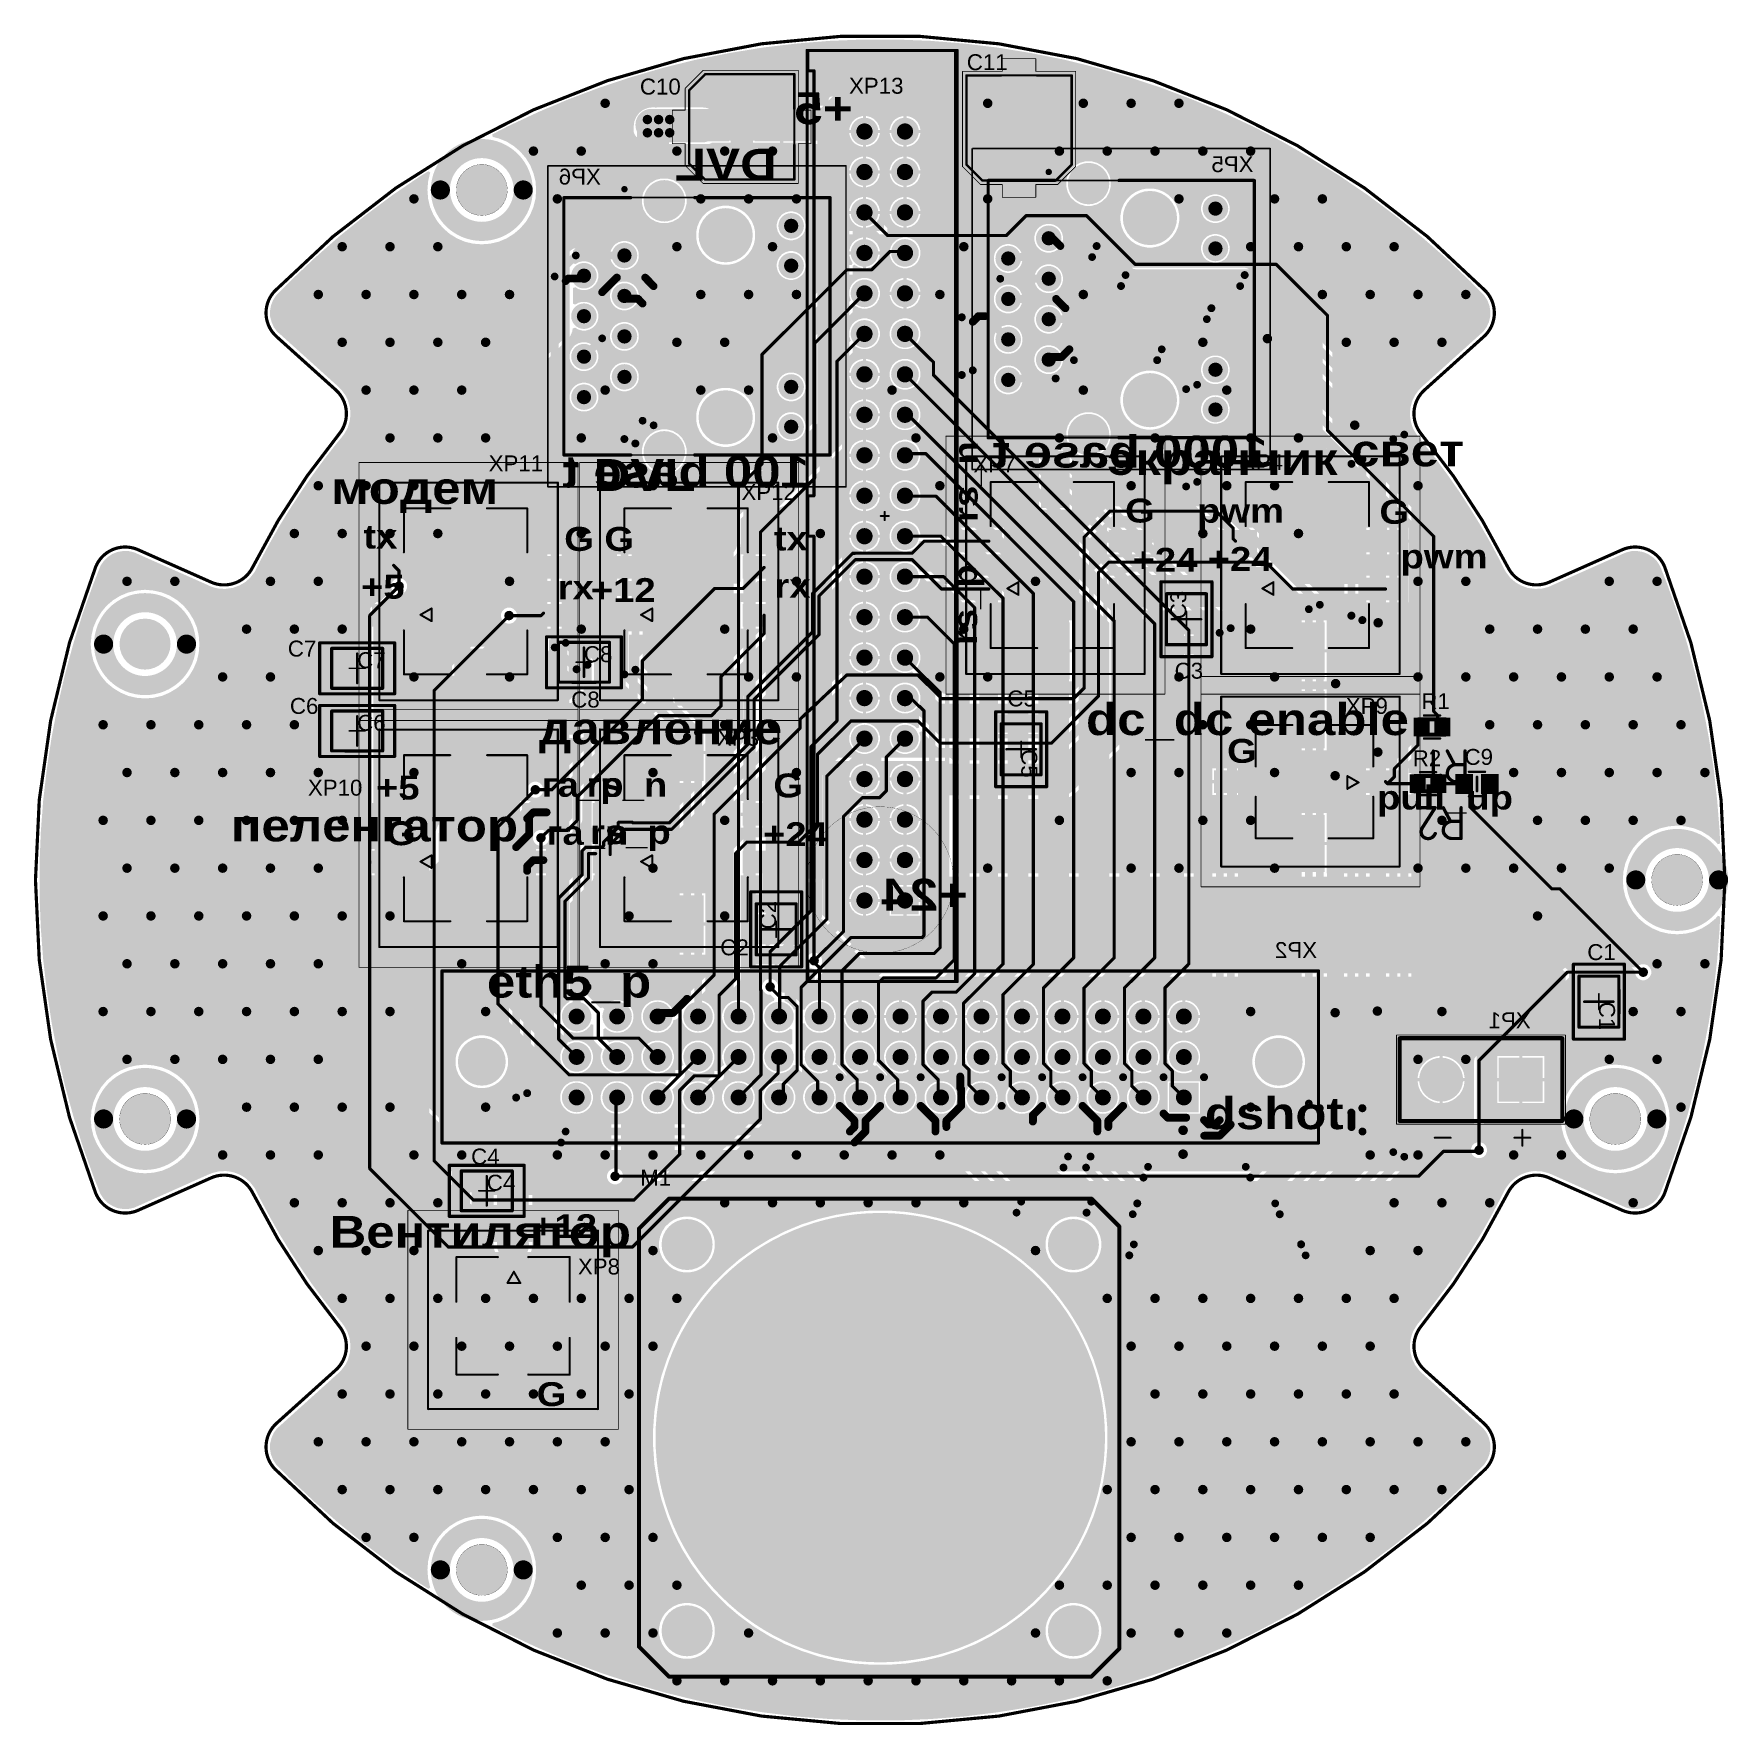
# Model space of a CAD drawing. Header units: inches. Extents: x 0 to 106, y 0 to 106.
import ezdxf

# ---------------------------------------------------------------- set-up
doc = ezdxf.new("R2010")
doc.units = ezdxf.units.IN
for name, color, linetype in [('Assembly Notes', 76, 'Continuous'), ('Board shape', 56, 'Continuous'), ('Bottom Layer', 5, 'Continuous'), ('Bottom Overlay', 54, 'Continuous'), ('Bottom Solder', 6, 'Continuous'), ('Keep-Out Layer', 6, 'Continuous'), ('Mechanical 1', 6, 'Continuous'), ('Mechanical 13', 56, 'Continuous'), ('Mechanical 15', 56, 'Continuous'), ('Mechanical 16', 56, 'Continuous'), ('Mechanical 20', 56, 'Continuous'), ('Mechanical 5', 56, 'Continuous'), ('Multi-Layer', 9, 'Continuous'), ('Pad Holes', 156, 'Continuous'), ('Top Layer', 1, 'Continuous'), ('Top Overlay', 2, 'Continuous'), ('Top Paste', 8, 'Continuous'), ('Top Solder', 216, 'Continuous'), ('Via Holes', 16, 'Continuous')]:
    doc.layers.add(name, color=color, linetype=linetype)
doc.styles.add('Arial', font='', dxfattribs={"height": 0.2})
doc.styles.add('Arial Black', font='', dxfattribs={"height": 0.2})
doc.styles.add('GOST type B', font='', dxfattribs={"height": 0.2})
doc.styles.get('Arial').set_extended_font_data('Arial')
doc.styles.get('Arial Black').set_extended_font_data('Arial Black')
doc.styles.get('GOST type B').set_extended_font_data('GOST type B')

msp = doc.modelspace()

# ---------------------------------------------------------------- texts
at = {"layer": 'Bottom Overlay', "style": 'Arial Black', "text_generation_flag": 2}
for s, p in [('+5', (51.28, 100.44)), ('DVL', (46.52, 96.9)), ('1000 base t', (77.3, 78.89)), ('100 base t', (48.53, 77.64)), ('+24', (58.5, 51.08))]:
    msp.add_text(s, height=2, rotation=360, dxfattribs=at).set_placement(p)
at = {"layer": 'Bottom Overlay', "style": 'Arial', "text_generation_flag": 2}
for s, p in [('XP5', (76.43, 97.43)), ('XP6', (35.48, 96.65)), ('XP2', (80.42, 48.11)), ('XP1', (93.82, 43.7))]:
    msp.add_text(s, height=1, dxfattribs=at).set_placement(p)
at = {"layer": 'Top Overlay'}
for s, height, style, p in [('C11', 1, 'Arial', (58.44, 103.83)), ('C10', 1, 'Arial', (37.93, 102.3)), ('XP13', 1, 'Arial', (51.05, 102.35)), ('экранчик', 2, 'Arial Black', (67.25, 78.43)), ('свет', 2, 'Arial Black', (82.55, 78.97)), ('XP11', 1, 'Arial', (28.44, 78.65)), ('XP7', 1, 'Arial', (58.85, 78.58)), ('XP4', 1, 'Arial', (75.64, 78.73)), ('модем', 2, 'Arial Black', (18.55, 76.61)), ('XP12', 1, 'Arial', (44.3, 76.85)), ('G', 1.5, 'Arial Black', (68.37, 75.44)), ('pwm', 1.5, 'Arial Black', (72.88, 75.43)), ('G', 1.5, 'Arial Black', (84.33, 75.36)), ('tx', 1.5, 'Arial Black', (20.58, 73.81)), ('G', 1.5, 'Arial Black', (33.18, 73.66)), ('G', 1.5, 'Arial Black', (35.7, 73.66)), ('tx', 1.5, 'Arial Black', (46.33, 73.69)), ('+24', 1.5, 'Arial Black', (68.84, 72.35)), ('+24', 1.5, 'Arial Black', (73.55, 72.4)), ('pwm', 1.5, 'Arial Black', (85.65, 72.56)), ('+5', 1.5, 'Arial Black', (20.43, 70.66)), ('rx', 1.5, 'Arial Black', (32.77, 70.62)), ('rx', 1.5, 'Arial Black', (46.37, 70.72)), ('C7', 1, 'Arial', (15.84, 67.03)), ('C3', 1, 'Arial', (71.48, 65.64)), ('C5', 1, 'Arial', (60.99, 63.9)), ('C6', 1, 'Arial', (15.97, 63.43)), ('C8', 1, 'Arial', (33.62, 63.83)), ('dc_dc enable', 2, 'Arial Black', (65.92, 62.1)), ('XP9', 1, 'Arial', (82.22, 63.43)), ('R1', 1, 'Arial', (86.96, 63.73)), ('давление', 2, 'Arial Black', (31.6, 61.53)), ('XP3', 1, 'Arial', (42.77, 61.43)), ('G', 1.5, 'Arial Black', (74.77, 60.36)), ('R2', 1, 'Arial', (86.42, 60.15)), ('C9', 1, 'Arial', (89.67, 60.23)), ('+5', 1.5, 'Arial Black', (21.37, 58.06)), ('G', 1.5, 'Arial Black', (46.3, 58.19)), ('XP10', 1, 'Arial', (17.1, 58.3)), ('га_p', 1.5, 'Arial Black', (31.77, 58.23)), ('rs_n', 1.5, 'Arial Black', (34.58, 58.23)), ('pull_up', 1.5, 'Arial Black', (84.18, 57.43)), ('пеленгатор', 2, 'Arial Black', (12.25, 55.43)), ('G', 1.5, 'Arial Black', (22, 55.19)), ('га_n', 1.5, 'Arial Black', (32.07, 55.22)), ('rs_p', 1.5, 'Arial Black', (34.8, 55.27)), ('+24', 1.5, 'Arial Black', (45.65, 55.13)), ('C2', 1, 'Arial', (42.97, 48.28)), ('C1', 1, 'Arial', (97.37, 47.98)), ('eth5_p', 2, 'Arial Black', (28.33, 45.63)), ('C4', 1, 'Arial', (27.34, 35.15)), ('M1', 1, 'Arial', (37.95, 33.83)), ('Вентилятор', 2, 'Arial Black', (18.45, 29.93)), ('+12', 1.5, 'Arial Black', (31.17, 30.53)), ('XP8', 1, 'Arial', (34.04, 28.25)), ('G', 1.5, 'Arial Black', (31.45, 19.99))]:
    msp.add_text(s, height=height, dxfattribs=dict(at, style=style)).set_placement(p)
at = {"layer": 'Top Overlay', "style": 'Arial Black'}
for s, height, rotation, p in [('rs_n', 1.5, 90, (59.12, 75.48)), ('DVL', 2, 360, (35.02, 77.42)), ('rs_p', 1.5, 90, (59.09, 67.75)), ('+12', 1.5, 360, (34.85, 70.45)), ('dshot', 2, 360, (73.37, 37.37))]:
    msp.add_text(s, height=height, rotation=rotation, dxfattribs=at).set_placement(p)

# ---------------------------------------------------------------- blocks, each defined once
blk = doc.blocks.new('IDC_40_M_____________1')
at = {"layer": 'Bottom Layer'}
h = blk.add_hatch(color=5, dxfattribs=at)
edge = h.paths.add_edge_path()
edge.add_arc((-24.13, 1.27), 0.765, 0, 360)
h = blk.add_hatch(color=5, dxfattribs=at)
edge = h.paths.add_edge_path()
edge.add_arc((-21.59, 1.27), 0.765, 0, 360)
h = blk.add_hatch(color=5, dxfattribs=at)
edge = h.paths.add_edge_path()
edge.add_arc((-19.05, 1.27), 0.765, 0, 360)
h = blk.add_hatch(color=5, dxfattribs=at)
edge = h.paths.add_edge_path()
edge.add_arc((-16.51, 1.27), 0.765, 0, 360)
h = blk.add_hatch(color=5, dxfattribs=at)
edge = h.paths.add_edge_path()
edge.add_arc((-13.97, 1.27), 0.765, 0, 360)
h = blk.add_hatch(color=5, dxfattribs=at)
edge = h.paths.add_edge_path()
edge.add_arc((-11.43, 1.27), 0.765, 0, 360)
h = blk.add_hatch(color=5, dxfattribs=at)
edge = h.paths.add_edge_path()
edge.add_arc((-8.89, 1.27), 0.765, 0, 360)
h = blk.add_hatch(color=5, dxfattribs=at)
edge = h.paths.add_edge_path()
edge.add_arc((-6.35, 1.27), 0.765, 0, 360)
h = blk.add_hatch(color=5, dxfattribs=at)
edge = h.paths.add_edge_path()
edge.add_arc((-3.81, 1.27), 0.765, 0, 360)
h = blk.add_hatch(color=5, dxfattribs=at)
edge = h.paths.add_edge_path()
edge.add_arc((-1.27, 1.27), 0.765, 0, 360)
h = blk.add_hatch(color=5, dxfattribs=at)
edge = h.paths.add_edge_path()
edge.add_arc((1.27, 1.27), 0.765, 0, 360)
h = blk.add_hatch(color=5, dxfattribs=at)
edge = h.paths.add_edge_path()
edge.add_arc((3.81, 1.27), 0.765, 0, 360)
h = blk.add_hatch(color=5, dxfattribs=at)
edge = h.paths.add_edge_path()
edge.add_arc((6.35, 1.27), 0.765, 0, 360)
h = blk.add_hatch(color=5, dxfattribs=at)
edge = h.paths.add_edge_path()
edge.add_arc((8.89, 1.27), 0.765, 0, 360)
h = blk.add_hatch(color=5, dxfattribs=at)
edge = h.paths.add_edge_path()
edge.add_arc((11.43, 1.27), 0.765, 0, 360)
h = blk.add_hatch(color=5, dxfattribs=at)
edge = h.paths.add_edge_path()
edge.add_arc((13.97, 1.27), 0.765, 0, 360)
h = blk.add_hatch(color=5, dxfattribs=at)
edge = h.paths.add_edge_path()
edge.add_arc((16.51, 1.27), 0.765, 0, 360)
h = blk.add_hatch(color=5, dxfattribs=at)
edge = h.paths.add_edge_path()
edge.add_arc((19.05, 1.27), 0.765, 0, 360)
h = blk.add_hatch(color=5, dxfattribs=at)
edge = h.paths.add_edge_path()
edge.add_arc((21.59, 1.27), 0.765, 0, 360)
h = blk.add_hatch(color=5, dxfattribs=at)
edge = h.paths.add_edge_path()
edge.add_arc((24.13, 1.27), 0.765, 0, 360)
blk.add_hatch(color=5, dxfattribs=at).paths.add_polyline_path([(-24.89, -0.51), (-23.37, -0.51), (-23.37, -2.03), (-24.89, -2.03)])
h = blk.add_hatch(color=5, dxfattribs=at)
edge = h.paths.add_edge_path()
edge.add_arc((-21.59, -1.27), 0.765, 0, 360)
h = blk.add_hatch(color=5, dxfattribs=at)
edge = h.paths.add_edge_path()
edge.add_arc((-19.05, -1.27), 0.765, 0, 360)
h = blk.add_hatch(color=5, dxfattribs=at)
edge = h.paths.add_edge_path()
edge.add_arc((-16.51, -1.27), 0.765, 0, 360)
h = blk.add_hatch(color=5, dxfattribs=at)
edge = h.paths.add_edge_path()
edge.add_arc((-13.97, -1.27), 0.765, 0, 360)
h = blk.add_hatch(color=5, dxfattribs=at)
edge = h.paths.add_edge_path()
edge.add_arc((-11.43, -1.27), 0.765, 0, 360)
h = blk.add_hatch(color=5, dxfattribs=at)
edge = h.paths.add_edge_path()
edge.add_arc((-8.89, -1.27), 0.765, 0, 360)
h = blk.add_hatch(color=5, dxfattribs=at)
edge = h.paths.add_edge_path()
edge.add_arc((-6.35, -1.27), 0.765, 0, 360)
h = blk.add_hatch(color=5, dxfattribs=at)
edge = h.paths.add_edge_path()
edge.add_arc((-3.81, -1.27), 0.765, 0, 360)
h = blk.add_hatch(color=5, dxfattribs=at)
edge = h.paths.add_edge_path()
edge.add_arc((-1.27, -1.27), 0.765, 0, 360)
h = blk.add_hatch(color=5, dxfattribs=at)
edge = h.paths.add_edge_path()
edge.add_arc((1.27, -1.27), 0.765, 0, 360)
h = blk.add_hatch(color=5, dxfattribs=at)
edge = h.paths.add_edge_path()
edge.add_arc((3.81, -1.27), 0.765, 0, 360)
h = blk.add_hatch(color=5, dxfattribs=at)
edge = h.paths.add_edge_path()
edge.add_arc((6.35, -1.27), 0.765, 0, 360)
h = blk.add_hatch(color=5, dxfattribs=at)
edge = h.paths.add_edge_path()
edge.add_arc((8.89, -1.27), 0.765, 0, 360)
h = blk.add_hatch(color=5, dxfattribs=at)
edge = h.paths.add_edge_path()
edge.add_arc((11.43, -1.27), 0.765, 0, 360)
h = blk.add_hatch(color=5, dxfattribs=at)
edge = h.paths.add_edge_path()
edge.add_arc((13.97, -1.27), 0.765, 0, 360)
h = blk.add_hatch(color=5, dxfattribs=at)
edge = h.paths.add_edge_path()
edge.add_arc((16.51, -1.27), 0.765, 0, 360)
h = blk.add_hatch(color=5, dxfattribs=at)
edge = h.paths.add_edge_path()
edge.add_arc((19.05, -1.27), 0.765, 0, 360)
h = blk.add_hatch(color=5, dxfattribs=at)
edge = h.paths.add_edge_path()
edge.add_arc((21.59, -1.27), 0.765, 0, 360)
h = blk.add_hatch(color=5, dxfattribs=at)
edge = h.paths.add_edge_path()
edge.add_arc((24.13, -1.27), 0.765, 0, 360)
at = {"layer": 'Bottom Solder'}
h = blk.add_hatch(color=6, dxfattribs=at)
edge = h.paths.add_edge_path()
edge.add_arc((-24.13, 1.27), 0.867, 0, 360)
h = blk.add_hatch(color=6, dxfattribs=at)
edge = h.paths.add_edge_path()
edge.add_arc((-21.59, 1.27), 0.867, 0, 360)
h = blk.add_hatch(color=6, dxfattribs=at)
edge = h.paths.add_edge_path()
edge.add_arc((-19.05, 1.27), 0.867, 0, 360)
h = blk.add_hatch(color=6, dxfattribs=at)
edge = h.paths.add_edge_path()
edge.add_arc((-16.51, 1.27), 0.867, 0, 360)
h = blk.add_hatch(color=6, dxfattribs=at)
edge = h.paths.add_edge_path()
edge.add_arc((-13.97, 1.27), 0.867, 0, 360)
h = blk.add_hatch(color=6, dxfattribs=at)
edge = h.paths.add_edge_path()
edge.add_arc((-11.43, 1.27), 0.867, 0, 360)
h = blk.add_hatch(color=6, dxfattribs=at)
edge = h.paths.add_edge_path()
edge.add_arc((-8.89, 1.27), 0.867, 0, 360)
h = blk.add_hatch(color=6, dxfattribs=at)
edge = h.paths.add_edge_path()
edge.add_arc((-6.35, 1.27), 0.867, 0, 360)
h = blk.add_hatch(color=6, dxfattribs=at)
edge = h.paths.add_edge_path()
edge.add_arc((-3.81, 1.27), 0.867, 0, 360)
h = blk.add_hatch(color=6, dxfattribs=at)
edge = h.paths.add_edge_path()
edge.add_arc((-1.27, 1.27), 0.867, 0, 360)
h = blk.add_hatch(color=6, dxfattribs=at)
edge = h.paths.add_edge_path()
edge.add_arc((1.27, 1.27), 0.867, 0, 360)
h = blk.add_hatch(color=6, dxfattribs=at)
edge = h.paths.add_edge_path()
edge.add_arc((3.81, 1.27), 0.867, 0, 360)
h = blk.add_hatch(color=6, dxfattribs=at)
edge = h.paths.add_edge_path()
edge.add_arc((6.35, 1.27), 0.867, 0, 360)
h = blk.add_hatch(color=6, dxfattribs=at)
edge = h.paths.add_edge_path()
edge.add_arc((8.89, 1.27), 0.867, 0, 360)
h = blk.add_hatch(color=6, dxfattribs=at)
edge = h.paths.add_edge_path()
edge.add_arc((11.43, 1.27), 0.867, 0, 360)
h = blk.add_hatch(color=6, dxfattribs=at)
edge = h.paths.add_edge_path()
edge.add_arc((13.97, 1.27), 0.867, 0, 360)
h = blk.add_hatch(color=6, dxfattribs=at)
edge = h.paths.add_edge_path()
edge.add_arc((16.51, 1.27), 0.867, 0, 360)
h = blk.add_hatch(color=6, dxfattribs=at)
edge = h.paths.add_edge_path()
edge.add_arc((19.05, 1.27), 0.867, 0, 360)
h = blk.add_hatch(color=6, dxfattribs=at)
edge = h.paths.add_edge_path()
edge.add_arc((21.59, 1.27), 0.867, 0, 360)
h = blk.add_hatch(color=6, dxfattribs=at)
edge = h.paths.add_edge_path()
edge.add_arc((24.13, 1.27), 0.867, 0, 360)
blk.add_hatch(color=6, dxfattribs=at).paths.add_polyline_path([(-25, -0.4), (-23.26, -0.4), (-23.26, -2.14), (-25, -2.14)])
h = blk.add_hatch(color=6, dxfattribs=at)
edge = h.paths.add_edge_path()
edge.add_arc((-21.59, -1.27), 0.867, 0, 360)
h = blk.add_hatch(color=6, dxfattribs=at)
edge = h.paths.add_edge_path()
edge.add_arc((-19.05, -1.27), 0.867, 0, 360)
h = blk.add_hatch(color=6, dxfattribs=at)
edge = h.paths.add_edge_path()
edge.add_arc((-16.51, -1.27), 0.867, 0, 360)
h = blk.add_hatch(color=6, dxfattribs=at)
edge = h.paths.add_edge_path()
edge.add_arc((-13.97, -1.27), 0.867, 0, 360)
h = blk.add_hatch(color=6, dxfattribs=at)
edge = h.paths.add_edge_path()
edge.add_arc((-11.43, -1.27), 0.867, 0, 360)
h = blk.add_hatch(color=6, dxfattribs=at)
edge = h.paths.add_edge_path()
edge.add_arc((-8.89, -1.27), 0.867, 0, 360)
h = blk.add_hatch(color=6, dxfattribs=at)
edge = h.paths.add_edge_path()
edge.add_arc((-6.35, -1.27), 0.867, 0, 360)
h = blk.add_hatch(color=6, dxfattribs=at)
edge = h.paths.add_edge_path()
edge.add_arc((-3.81, -1.27), 0.867, 0, 360)
h = blk.add_hatch(color=6, dxfattribs=at)
edge = h.paths.add_edge_path()
edge.add_arc((-1.27, -1.27), 0.867, 0, 360)
h = blk.add_hatch(color=6, dxfattribs=at)
edge = h.paths.add_edge_path()
edge.add_arc((1.27, -1.27), 0.867, 0, 360)
h = blk.add_hatch(color=6, dxfattribs=at)
edge = h.paths.add_edge_path()
edge.add_arc((3.81, -1.27), 0.867, 0, 360)
h = blk.add_hatch(color=6, dxfattribs=at)
edge = h.paths.add_edge_path()
edge.add_arc((6.35, -1.27), 0.867, 0, 360)
h = blk.add_hatch(color=6, dxfattribs=at)
edge = h.paths.add_edge_path()
edge.add_arc((8.89, -1.27), 0.867, 0, 360)
h = blk.add_hatch(color=6, dxfattribs=at)
edge = h.paths.add_edge_path()
edge.add_arc((11.43, -1.27), 0.867, 0, 360)
h = blk.add_hatch(color=6, dxfattribs=at)
edge = h.paths.add_edge_path()
edge.add_arc((13.97, -1.27), 0.867, 0, 360)
h = blk.add_hatch(color=6, dxfattribs=at)
edge = h.paths.add_edge_path()
edge.add_arc((16.51, -1.27), 0.867, 0, 360)
h = blk.add_hatch(color=6, dxfattribs=at)
edge = h.paths.add_edge_path()
edge.add_arc((19.05, -1.27), 0.867, 0, 360)
h = blk.add_hatch(color=6, dxfattribs=at)
edge = h.paths.add_edge_path()
edge.add_arc((21.59, -1.27), 0.867, 0, 360)
h = blk.add_hatch(color=6, dxfattribs=at)
edge = h.paths.add_edge_path()
edge.add_arc((24.13, -1.27), 0.867, 0, 360)
at = {"layer": 'Multi-Layer'}
h = blk.add_hatch(color=9, dxfattribs=at)
edge = h.paths.add_edge_path()
edge.add_arc((-24.13, 1.27), 0.765, 0, 360)
h = blk.add_hatch(color=9, dxfattribs=at)
edge = h.paths.add_edge_path()
edge.add_arc((-21.59, 1.27), 0.765, 0, 360)
h = blk.add_hatch(color=9, dxfattribs=at)
edge = h.paths.add_edge_path()
edge.add_arc((-19.05, 1.27), 0.765, 0, 360)
h = blk.add_hatch(color=9, dxfattribs=at)
edge = h.paths.add_edge_path()
edge.add_arc((-16.51, 1.27), 0.765, 0, 360)
h = blk.add_hatch(color=9, dxfattribs=at)
edge = h.paths.add_edge_path()
edge.add_arc((-13.97, 1.27), 0.765, 0, 360)
h = blk.add_hatch(color=9, dxfattribs=at)
edge = h.paths.add_edge_path()
edge.add_arc((-11.43, 1.27), 0.765, 0, 360)
h = blk.add_hatch(color=9, dxfattribs=at)
edge = h.paths.add_edge_path()
edge.add_arc((-8.89, 1.27), 0.765, 0, 360)
h = blk.add_hatch(color=9, dxfattribs=at)
edge = h.paths.add_edge_path()
edge.add_arc((-6.35, 1.27), 0.765, 0, 360)
h = blk.add_hatch(color=9, dxfattribs=at)
edge = h.paths.add_edge_path()
edge.add_arc((-3.81, 1.27), 0.765, 0, 360)
h = blk.add_hatch(color=9, dxfattribs=at)
edge = h.paths.add_edge_path()
edge.add_arc((-1.27, 1.27), 0.765, 0, 360)
h = blk.add_hatch(color=9, dxfattribs=at)
edge = h.paths.add_edge_path()
edge.add_arc((1.27, 1.27), 0.765, 0, 360)
h = blk.add_hatch(color=9, dxfattribs=at)
edge = h.paths.add_edge_path()
edge.add_arc((3.81, 1.27), 0.765, 0, 360)
h = blk.add_hatch(color=9, dxfattribs=at)
edge = h.paths.add_edge_path()
edge.add_arc((6.35, 1.27), 0.765, 0, 360)
h = blk.add_hatch(color=9, dxfattribs=at)
edge = h.paths.add_edge_path()
edge.add_arc((8.89, 1.27), 0.765, 0, 360)
h = blk.add_hatch(color=9, dxfattribs=at)
edge = h.paths.add_edge_path()
edge.add_arc((11.43, 1.27), 0.765, 0, 360)
h = blk.add_hatch(color=9, dxfattribs=at)
edge = h.paths.add_edge_path()
edge.add_arc((13.97, 1.27), 0.765, 0, 360)
h = blk.add_hatch(color=9, dxfattribs=at)
edge = h.paths.add_edge_path()
edge.add_arc((16.51, 1.27), 0.765, 0, 360)
h = blk.add_hatch(color=9, dxfattribs=at)
edge = h.paths.add_edge_path()
edge.add_arc((19.05, 1.27), 0.765, 0, 360)
h = blk.add_hatch(color=9, dxfattribs=at)
edge = h.paths.add_edge_path()
edge.add_arc((21.59, 1.27), 0.765, 0, 360)
h = blk.add_hatch(color=9, dxfattribs=at)
edge = h.paths.add_edge_path()
edge.add_arc((24.13, 1.27), 0.765, 0, 360)
h = blk.add_hatch(color=9, dxfattribs=at)
edge = h.paths.add_edge_path()
edge.add_arc((-21.59, -1.27), 0.765, 0, 360)
h = blk.add_hatch(color=9, dxfattribs=at)
edge = h.paths.add_edge_path()
edge.add_arc((-19.05, -1.27), 0.765, 0, 360)
h = blk.add_hatch(color=9, dxfattribs=at)
edge = h.paths.add_edge_path()
edge.add_arc((-16.51, -1.27), 0.765, 0, 360)
h = blk.add_hatch(color=9, dxfattribs=at)
edge = h.paths.add_edge_path()
edge.add_arc((-13.97, -1.27), 0.765, 0, 360)
h = blk.add_hatch(color=9, dxfattribs=at)
edge = h.paths.add_edge_path()
edge.add_arc((-11.43, -1.27), 0.765, 0, 360)
h = blk.add_hatch(color=9, dxfattribs=at)
edge = h.paths.add_edge_path()
edge.add_arc((-8.89, -1.27), 0.765, 0, 360)
h = blk.add_hatch(color=9, dxfattribs=at)
edge = h.paths.add_edge_path()
edge.add_arc((-6.35, -1.27), 0.765, 0, 360)
h = blk.add_hatch(color=9, dxfattribs=at)
edge = h.paths.add_edge_path()
edge.add_arc((-3.81, -1.27), 0.765, 0, 360)
h = blk.add_hatch(color=9, dxfattribs=at)
edge = h.paths.add_edge_path()
edge.add_arc((-1.27, -1.27), 0.765, 0, 360)
h = blk.add_hatch(color=9, dxfattribs=at)
edge = h.paths.add_edge_path()
edge.add_arc((1.27, -1.27), 0.765, 0, 360)
h = blk.add_hatch(color=9, dxfattribs=at)
edge = h.paths.add_edge_path()
edge.add_arc((3.81, -1.27), 0.765, 0, 360)
h = blk.add_hatch(color=9, dxfattribs=at)
edge = h.paths.add_edge_path()
edge.add_arc((6.35, -1.27), 0.765, 0, 360)
h = blk.add_hatch(color=9, dxfattribs=at)
edge = h.paths.add_edge_path()
edge.add_arc((8.89, -1.27), 0.765, 0, 360)
h = blk.add_hatch(color=9, dxfattribs=at)
edge = h.paths.add_edge_path()
edge.add_arc((11.43, -1.27), 0.765, 0, 360)
h = blk.add_hatch(color=9, dxfattribs=at)
edge = h.paths.add_edge_path()
edge.add_arc((13.97, -1.27), 0.765, 0, 360)
h = blk.add_hatch(color=9, dxfattribs=at)
edge = h.paths.add_edge_path()
edge.add_arc((16.51, -1.27), 0.765, 0, 360)
h = blk.add_hatch(color=9, dxfattribs=at)
edge = h.paths.add_edge_path()
edge.add_arc((19.05, -1.27), 0.765, 0, 360)
h = blk.add_hatch(color=9, dxfattribs=at)
edge = h.paths.add_edge_path()
edge.add_arc((21.59, -1.27), 0.765, 0, 360)
h = blk.add_hatch(color=9, dxfattribs=at)
edge = h.paths.add_edge_path()
edge.add_arc((24.13, -1.27), 0.765, 0, 360)
at = {"layer": 'Pad Holes'}
h = blk.add_hatch(color=7, dxfattribs=at)
edge = h.paths.add_edge_path()
edge.add_arc((-24.13, 1.27), 0.51, 0, 360)
h = blk.add_hatch(color=7, dxfattribs=at)
edge = h.paths.add_edge_path()
edge.add_arc((-21.59, 1.27), 0.51, 0, 360)
h = blk.add_hatch(color=7, dxfattribs=at)
edge = h.paths.add_edge_path()
edge.add_arc((-19.05, 1.27), 0.51, 0, 360)
h = blk.add_hatch(color=7, dxfattribs=at)
edge = h.paths.add_edge_path()
edge.add_arc((-16.51, 1.27), 0.51, 0, 360)
h = blk.add_hatch(color=7, dxfattribs=at)
edge = h.paths.add_edge_path()
edge.add_arc((-13.97, 1.27), 0.51, 0, 360)
h = blk.add_hatch(color=7, dxfattribs=at)
edge = h.paths.add_edge_path()
edge.add_arc((-11.43, 1.27), 0.51, 0, 360)
h = blk.add_hatch(color=7, dxfattribs=at)
edge = h.paths.add_edge_path()
edge.add_arc((-8.89, 1.27), 0.51, 0, 360)
h = blk.add_hatch(color=7, dxfattribs=at)
edge = h.paths.add_edge_path()
edge.add_arc((-6.35, 1.27), 0.51, 0, 360)
h = blk.add_hatch(color=7, dxfattribs=at)
edge = h.paths.add_edge_path()
edge.add_arc((-3.81, 1.27), 0.51, 0, 360)
h = blk.add_hatch(color=7, dxfattribs=at)
edge = h.paths.add_edge_path()
edge.add_arc((-1.27, 1.27), 0.51, 0, 360)
h = blk.add_hatch(color=7, dxfattribs=at)
edge = h.paths.add_edge_path()
edge.add_arc((1.27, 1.27), 0.51, 0, 360)
h = blk.add_hatch(color=7, dxfattribs=at)
edge = h.paths.add_edge_path()
edge.add_arc((3.81, 1.27), 0.51, 0, 360)
h = blk.add_hatch(color=7, dxfattribs=at)
edge = h.paths.add_edge_path()
edge.add_arc((6.35, 1.27), 0.51, 0, 360)
h = blk.add_hatch(color=7, dxfattribs=at)
edge = h.paths.add_edge_path()
edge.add_arc((8.89, 1.27), 0.51, 0, 360)
h = blk.add_hatch(color=7, dxfattribs=at)
edge = h.paths.add_edge_path()
edge.add_arc((11.43, 1.27), 0.51, 0, 360)
h = blk.add_hatch(color=7, dxfattribs=at)
edge = h.paths.add_edge_path()
edge.add_arc((13.97, 1.27), 0.51, 0, 360)
h = blk.add_hatch(color=7, dxfattribs=at)
edge = h.paths.add_edge_path()
edge.add_arc((16.51, 1.27), 0.51, 0, 360)
h = blk.add_hatch(color=7, dxfattribs=at)
edge = h.paths.add_edge_path()
edge.add_arc((19.05, 1.27), 0.51, 0, 360)
h = blk.add_hatch(color=7, dxfattribs=at)
edge = h.paths.add_edge_path()
edge.add_arc((21.59, 1.27), 0.51, 0, 360)
h = blk.add_hatch(color=7, dxfattribs=at)
edge = h.paths.add_edge_path()
edge.add_arc((24.13, 1.27), 0.51, 0, 360)
h = blk.add_hatch(color=7, dxfattribs=at)
edge = h.paths.add_edge_path()
edge.add_arc((-24.13, -1.27), 0.51, 0, 360)
h = blk.add_hatch(color=7, dxfattribs=at)
edge = h.paths.add_edge_path()
edge.add_arc((-21.59, -1.27), 0.51, 0, 360)
h = blk.add_hatch(color=7, dxfattribs=at)
edge = h.paths.add_edge_path()
edge.add_arc((-19.05, -1.27), 0.51, 0, 360)
h = blk.add_hatch(color=7, dxfattribs=at)
edge = h.paths.add_edge_path()
edge.add_arc((-16.51, -1.27), 0.51, 0, 360)
h = blk.add_hatch(color=7, dxfattribs=at)
edge = h.paths.add_edge_path()
edge.add_arc((-13.97, -1.27), 0.51, 0, 360)
h = blk.add_hatch(color=7, dxfattribs=at)
edge = h.paths.add_edge_path()
edge.add_arc((-11.43, -1.27), 0.51, 0, 360)
h = blk.add_hatch(color=7, dxfattribs=at)
edge = h.paths.add_edge_path()
edge.add_arc((-8.89, -1.27), 0.51, 0, 360)
h = blk.add_hatch(color=7, dxfattribs=at)
edge = h.paths.add_edge_path()
edge.add_arc((-6.35, -1.27), 0.51, 0, 360)
h = blk.add_hatch(color=7, dxfattribs=at)
edge = h.paths.add_edge_path()
edge.add_arc((-3.81, -1.27), 0.51, 0, 360)
h = blk.add_hatch(color=7, dxfattribs=at)
edge = h.paths.add_edge_path()
edge.add_arc((-1.27, -1.27), 0.51, 0, 360)
h = blk.add_hatch(color=7, dxfattribs=at)
edge = h.paths.add_edge_path()
edge.add_arc((1.27, -1.27), 0.51, 0, 360)
h = blk.add_hatch(color=7, dxfattribs=at)
edge = h.paths.add_edge_path()
edge.add_arc((3.81, -1.27), 0.51, 0, 360)
h = blk.add_hatch(color=7, dxfattribs=at)
edge = h.paths.add_edge_path()
edge.add_arc((6.35, -1.27), 0.51, 0, 360)
h = blk.add_hatch(color=7, dxfattribs=at)
edge = h.paths.add_edge_path()
edge.add_arc((8.89, -1.27), 0.51, 0, 360)
h = blk.add_hatch(color=7, dxfattribs=at)
edge = h.paths.add_edge_path()
edge.add_arc((11.43, -1.27), 0.51, 0, 360)
h = blk.add_hatch(color=7, dxfattribs=at)
edge = h.paths.add_edge_path()
edge.add_arc((13.97, -1.27), 0.51, 0, 360)
h = blk.add_hatch(color=7, dxfattribs=at)
edge = h.paths.add_edge_path()
edge.add_arc((16.51, -1.27), 0.51, 0, 360)
h = blk.add_hatch(color=7, dxfattribs=at)
edge = h.paths.add_edge_path()
edge.add_arc((19.05, -1.27), 0.51, 0, 360)
h = blk.add_hatch(color=7, dxfattribs=at)
edge = h.paths.add_edge_path()
edge.add_arc((21.59, -1.27), 0.51, 0, 360)
h = blk.add_hatch(color=7, dxfattribs=at)
edge = h.paths.add_edge_path()
edge.add_arc((24.13, -1.27), 0.51, 0, 360)
at = {"layer": 'Top Layer'}
h = blk.add_hatch(color=1, dxfattribs=at)
edge = h.paths.add_edge_path()
edge.add_arc((-24.13, 1.27), 0.765, 0, 360)
h = blk.add_hatch(color=1, dxfattribs=at)
edge = h.paths.add_edge_path()
edge.add_arc((-21.59, 1.27), 0.765, 0, 360)
h = blk.add_hatch(color=1, dxfattribs=at)
edge = h.paths.add_edge_path()
edge.add_arc((-19.05, 1.27), 0.765, 0, 360)
h = blk.add_hatch(color=1, dxfattribs=at)
edge = h.paths.add_edge_path()
edge.add_arc((-16.51, 1.27), 0.765, 0, 360)
h = blk.add_hatch(color=1, dxfattribs=at)
edge = h.paths.add_edge_path()
edge.add_arc((-13.97, 1.27), 0.765, 0, 360)
h = blk.add_hatch(color=1, dxfattribs=at)
edge = h.paths.add_edge_path()
edge.add_arc((-11.43, 1.27), 0.765, 0, 360)
h = blk.add_hatch(color=1, dxfattribs=at)
edge = h.paths.add_edge_path()
edge.add_arc((-8.89, 1.27), 0.765, 0, 360)
h = blk.add_hatch(color=1, dxfattribs=at)
edge = h.paths.add_edge_path()
edge.add_arc((-6.35, 1.27), 0.765, 0, 360)
h = blk.add_hatch(color=1, dxfattribs=at)
edge = h.paths.add_edge_path()
edge.add_arc((-3.81, 1.27), 0.765, 0, 360)
h = blk.add_hatch(color=1, dxfattribs=at)
edge = h.paths.add_edge_path()
edge.add_arc((-1.27, 1.27), 0.765, 0, 360)
h = blk.add_hatch(color=1, dxfattribs=at)
edge = h.paths.add_edge_path()
edge.add_arc((1.27, 1.27), 0.765, 0, 360)
h = blk.add_hatch(color=1, dxfattribs=at)
edge = h.paths.add_edge_path()
edge.add_arc((3.81, 1.27), 0.765, 0, 360)
h = blk.add_hatch(color=1, dxfattribs=at)
edge = h.paths.add_edge_path()
edge.add_arc((6.35, 1.27), 0.765, 0, 360)
h = blk.add_hatch(color=1, dxfattribs=at)
edge = h.paths.add_edge_path()
edge.add_arc((8.89, 1.27), 0.765, 0, 360)
h = blk.add_hatch(color=1, dxfattribs=at)
edge = h.paths.add_edge_path()
edge.add_arc((11.43, 1.27), 0.765, 0, 360)
h = blk.add_hatch(color=1, dxfattribs=at)
edge = h.paths.add_edge_path()
edge.add_arc((13.97, 1.27), 0.765, 0, 360)
h = blk.add_hatch(color=1, dxfattribs=at)
edge = h.paths.add_edge_path()
edge.add_arc((16.51, 1.27), 0.765, 0, 360)
h = blk.add_hatch(color=1, dxfattribs=at)
edge = h.paths.add_edge_path()
edge.add_arc((19.05, 1.27), 0.765, 0, 360)
h = blk.add_hatch(color=1, dxfattribs=at)
edge = h.paths.add_edge_path()
edge.add_arc((21.59, 1.27), 0.765, 0, 360)
h = blk.add_hatch(color=1, dxfattribs=at)
edge = h.paths.add_edge_path()
edge.add_arc((24.13, 1.27), 0.765, 0, 360)
blk.add_hatch(color=1, dxfattribs=at).paths.add_polyline_path([(-24.89, -0.51), (-23.37, -0.51), (-23.37, -2.03), (-24.89, -2.03)])
h = blk.add_hatch(color=1, dxfattribs=at)
edge = h.paths.add_edge_path()
edge.add_arc((-21.59, -1.27), 0.765, 0, 360)
h = blk.add_hatch(color=1, dxfattribs=at)
edge = h.paths.add_edge_path()
edge.add_arc((-19.05, -1.27), 0.765, 0, 360)
h = blk.add_hatch(color=1, dxfattribs=at)
edge = h.paths.add_edge_path()
edge.add_arc((-16.51, -1.27), 0.765, 0, 360)
h = blk.add_hatch(color=1, dxfattribs=at)
edge = h.paths.add_edge_path()
edge.add_arc((-13.97, -1.27), 0.765, 0, 360)
h = blk.add_hatch(color=1, dxfattribs=at)
edge = h.paths.add_edge_path()
edge.add_arc((-11.43, -1.27), 0.765, 0, 360)
h = blk.add_hatch(color=1, dxfattribs=at)
edge = h.paths.add_edge_path()
edge.add_arc((-8.89, -1.27), 0.765, 0, 360)
h = blk.add_hatch(color=1, dxfattribs=at)
edge = h.paths.add_edge_path()
edge.add_arc((-6.35, -1.27), 0.765, 0, 360)
h = blk.add_hatch(color=1, dxfattribs=at)
edge = h.paths.add_edge_path()
edge.add_arc((-3.81, -1.27), 0.765, 0, 360)
h = blk.add_hatch(color=1, dxfattribs=at)
edge = h.paths.add_edge_path()
edge.add_arc((-1.27, -1.27), 0.765, 0, 360)
h = blk.add_hatch(color=1, dxfattribs=at)
edge = h.paths.add_edge_path()
edge.add_arc((1.27, -1.27), 0.765, 0, 360)
h = blk.add_hatch(color=1, dxfattribs=at)
edge = h.paths.add_edge_path()
edge.add_arc((3.81, -1.27), 0.765, 0, 360)
h = blk.add_hatch(color=1, dxfattribs=at)
edge = h.paths.add_edge_path()
edge.add_arc((6.35, -1.27), 0.765, 0, 360)
h = blk.add_hatch(color=1, dxfattribs=at)
edge = h.paths.add_edge_path()
edge.add_arc((8.89, -1.27), 0.765, 0, 360)
h = blk.add_hatch(color=1, dxfattribs=at)
edge = h.paths.add_edge_path()
edge.add_arc((11.43, -1.27), 0.765, 0, 360)
h = blk.add_hatch(color=1, dxfattribs=at)
edge = h.paths.add_edge_path()
edge.add_arc((13.97, -1.27), 0.765, 0, 360)
h = blk.add_hatch(color=1, dxfattribs=at)
edge = h.paths.add_edge_path()
edge.add_arc((16.51, -1.27), 0.765, 0, 360)
h = blk.add_hatch(color=1, dxfattribs=at)
edge = h.paths.add_edge_path()
edge.add_arc((19.05, -1.27), 0.765, 0, 360)
h = blk.add_hatch(color=1, dxfattribs=at)
edge = h.paths.add_edge_path()
edge.add_arc((21.59, -1.27), 0.765, 0, 360)
h = blk.add_hatch(color=1, dxfattribs=at)
edge = h.paths.add_edge_path()
edge.add_arc((24.13, -1.27), 0.765, 0, 360)
at = {"layer": 'Top Solder'}
h = blk.add_hatch(color=216, dxfattribs=at)
edge = h.paths.add_edge_path()
edge.add_arc((-24.13, 1.27), 0.867, 0, 360)
h = blk.add_hatch(color=216, dxfattribs=at)
edge = h.paths.add_edge_path()
edge.add_arc((-21.59, 1.27), 0.867, 0, 360)
h = blk.add_hatch(color=216, dxfattribs=at)
edge = h.paths.add_edge_path()
edge.add_arc((-19.05, 1.27), 0.867, 0, 360)
h = blk.add_hatch(color=216, dxfattribs=at)
edge = h.paths.add_edge_path()
edge.add_arc((-16.51, 1.27), 0.867, 0, 360)
h = blk.add_hatch(color=216, dxfattribs=at)
edge = h.paths.add_edge_path()
edge.add_arc((-13.97, 1.27), 0.867, 0, 360)
h = blk.add_hatch(color=216, dxfattribs=at)
edge = h.paths.add_edge_path()
edge.add_arc((-11.43, 1.27), 0.867, 0, 360)
h = blk.add_hatch(color=216, dxfattribs=at)
edge = h.paths.add_edge_path()
edge.add_arc((-8.89, 1.27), 0.867, 0, 360)
h = blk.add_hatch(color=216, dxfattribs=at)
edge = h.paths.add_edge_path()
edge.add_arc((-6.35, 1.27), 0.867, 0, 360)
h = blk.add_hatch(color=216, dxfattribs=at)
edge = h.paths.add_edge_path()
edge.add_arc((-3.81, 1.27), 0.867, 0, 360)
h = blk.add_hatch(color=216, dxfattribs=at)
edge = h.paths.add_edge_path()
edge.add_arc((-1.27, 1.27), 0.867, 0, 360)
h = blk.add_hatch(color=216, dxfattribs=at)
edge = h.paths.add_edge_path()
edge.add_arc((1.27, 1.27), 0.867, 0, 360)
h = blk.add_hatch(color=216, dxfattribs=at)
edge = h.paths.add_edge_path()
edge.add_arc((3.81, 1.27), 0.867, 0, 360)
h = blk.add_hatch(color=216, dxfattribs=at)
edge = h.paths.add_edge_path()
edge.add_arc((6.35, 1.27), 0.867, 0, 360)
h = blk.add_hatch(color=216, dxfattribs=at)
edge = h.paths.add_edge_path()
edge.add_arc((8.89, 1.27), 0.867, 0, 360)
h = blk.add_hatch(color=216, dxfattribs=at)
edge = h.paths.add_edge_path()
edge.add_arc((11.43, 1.27), 0.867, 0, 360)
h = blk.add_hatch(color=216, dxfattribs=at)
edge = h.paths.add_edge_path()
edge.add_arc((13.97, 1.27), 0.867, 0, 360)
h = blk.add_hatch(color=216, dxfattribs=at)
edge = h.paths.add_edge_path()
edge.add_arc((16.51, 1.27), 0.867, 0, 360)
h = blk.add_hatch(color=216, dxfattribs=at)
edge = h.paths.add_edge_path()
edge.add_arc((19.05, 1.27), 0.867, 0, 360)
h = blk.add_hatch(color=216, dxfattribs=at)
edge = h.paths.add_edge_path()
edge.add_arc((21.59, 1.27), 0.867, 0, 360)
h = blk.add_hatch(color=216, dxfattribs=at)
edge = h.paths.add_edge_path()
edge.add_arc((24.13, 1.27), 0.867, 0, 360)
blk.add_hatch(color=216, dxfattribs=at).paths.add_polyline_path([(-25, -0.4), (-23.26, -0.4), (-23.26, -2.14), (-25, -2.14)])
h = blk.add_hatch(color=216, dxfattribs=at)
edge = h.paths.add_edge_path()
edge.add_arc((-21.59, -1.27), 0.867, 0, 360)
h = blk.add_hatch(color=216, dxfattribs=at)
edge = h.paths.add_edge_path()
edge.add_arc((-19.05, -1.27), 0.867, 0, 360)
h = blk.add_hatch(color=216, dxfattribs=at)
edge = h.paths.add_edge_path()
edge.add_arc((-16.51, -1.27), 0.867, 0, 360)
h = blk.add_hatch(color=216, dxfattribs=at)
edge = h.paths.add_edge_path()
edge.add_arc((-13.97, -1.27), 0.867, 0, 360)
h = blk.add_hatch(color=216, dxfattribs=at)
edge = h.paths.add_edge_path()
edge.add_arc((-11.43, -1.27), 0.867, 0, 360)
h = blk.add_hatch(color=216, dxfattribs=at)
edge = h.paths.add_edge_path()
edge.add_arc((-8.89, -1.27), 0.867, 0, 360)
h = blk.add_hatch(color=216, dxfattribs=at)
edge = h.paths.add_edge_path()
edge.add_arc((-6.35, -1.27), 0.867, 0, 360)
h = blk.add_hatch(color=216, dxfattribs=at)
edge = h.paths.add_edge_path()
edge.add_arc((-3.81, -1.27), 0.867, 0, 360)
h = blk.add_hatch(color=216, dxfattribs=at)
edge = h.paths.add_edge_path()
edge.add_arc((-1.27, -1.27), 0.867, 0, 360)
h = blk.add_hatch(color=216, dxfattribs=at)
edge = h.paths.add_edge_path()
edge.add_arc((1.27, -1.27), 0.867, 0, 360)
h = blk.add_hatch(color=216, dxfattribs=at)
edge = h.paths.add_edge_path()
edge.add_arc((3.81, -1.27), 0.867, 0, 360)
h = blk.add_hatch(color=216, dxfattribs=at)
edge = h.paths.add_edge_path()
edge.add_arc((6.35, -1.27), 0.867, 0, 360)
h = blk.add_hatch(color=216, dxfattribs=at)
edge = h.paths.add_edge_path()
edge.add_arc((8.89, -1.27), 0.867, 0, 360)
h = blk.add_hatch(color=216, dxfattribs=at)
edge = h.paths.add_edge_path()
edge.add_arc((11.43, -1.27), 0.867, 0, 360)
h = blk.add_hatch(color=216, dxfattribs=at)
edge = h.paths.add_edge_path()
edge.add_arc((13.97, -1.27), 0.867, 0, 360)
h = blk.add_hatch(color=216, dxfattribs=at)
edge = h.paths.add_edge_path()
edge.add_arc((16.51, -1.27), 0.867, 0, 360)
h = blk.add_hatch(color=216, dxfattribs=at)
edge = h.paths.add_edge_path()
edge.add_arc((19.05, -1.27), 0.867, 0, 360)
h = blk.add_hatch(color=216, dxfattribs=at)
edge = h.paths.add_edge_path()
edge.add_arc((21.59, -1.27), 0.867, 0, 360)
h = blk.add_hatch(color=216, dxfattribs=at)
edge = h.paths.add_edge_path()
edge.add_arc((24.13, -1.27), 0.867, 0, 360)
at = {"layer": 'Mechanical 13'}
for points in [[(-29.21, 4.83, 0.127, 0.127, 0), (-29.21, -4.5, 0.127, 0.127, 0)], [(29.25, 4.83, 0.127, 0.127, 0), (-29.21, 4.83, 0.127, 0.127, 0)], [(29.25, 4.83, 0.127, 0.127, 0), (29.25, -4.5, 0.127, 0.127, 0)], [(29.25, -4.5, 0.127, 0.127, 0), (-29.21, -4.5, 0.127, 0.127, 0)]]:
    blk.add_lwpolyline(points, format="xyseb", dxfattribs=at)
for points in [[(-29.24, 4.83, 0.0635, 0.0635, 1), (-29.18, 4.83, 0.0635, 0.0635, 1)], [(-29.24, 4.83, 0.0635, 0.0635, 1), (-29.18, 4.83, 0.0635, 0.0635, 1)], [(29.22, 4.83, 0.0635, 0.0635, 1), (29.28, 4.83, 0.0635, 0.0635, 1)], [(29.22, 4.83, 0.0635, 0.0635, 1), (29.28, 4.83, 0.0635, 0.0635, 1)], [(-29.24, -4.5, 0.0635, 0.0635, 1), (-29.18, -4.5, 0.0635, 0.0635, 1)], [(-29.24, -4.5, 0.0635, 0.0635, 1), (-29.18, -4.5, 0.0635, 0.0635, 1)], [(29.22, -4.5, 0.0635, 0.0635, 1), (29.28, -4.5, 0.0635, 0.0635, 1)], [(29.22, -4.5, 0.0635, 0.0635, 1), (29.28, -4.5, 0.0635, 0.0635, 1)]]:
    blk.add_lwpolyline(points, format="xyseb", close=True, dxfattribs=at)
at = {"layer": 'Mechanical 15'}
for points in [[(-29.25, 4.9, 0.127, 0.127, 0), (29.25, 4.9, 0.127, 0.127, 0)], [(-29.25, 4.9, 0.127, 0.127, 0), (-29.25, -4.57, 0.127, 0.127, 0)], [(29.25, 4.9, 0.127, 0.127, 0), (29.25, -4.57, 0.127, 0.127, 0)], [(-0.25, 0, 0.127, 0.127, 0), (0.25, 0, 0.127, 0.127, 0)], [(0, 0.25, 0.127, 0.127, 0), (0, -0.25, 0.127, 0.127, 0)], [(29.25, -4.57, 0.127, 0.127, 0), (-29.25, -4.57, 0.127, 0.127, 0)]]:
    blk.add_lwpolyline(points, format="xyseb", dxfattribs=at)
for points in [[(-29.28, 4.9, 0.0635, 0.0635, 1), (-29.22, 4.9, 0.0635, 0.0635, 1)], [(-29.28, 4.9, 0.0635, 0.0635, 1), (-29.22, 4.9, 0.0635, 0.0635, 1)], [(29.22, 4.9, 0.0635, 0.0635, 1), (29.28, 4.9, 0.0635, 0.0635, 1)], [(29.22, 4.9, 0.0635, 0.0635, 1), (29.28, 4.9, 0.0635, 0.0635, 1)], [(-0.29, 0, 0.0635, 0.0635, 1), (-0.22, 0, 0.0635, 0.0635, 1)], [(-0.03, 0.25, 0.0635, 0.0635, 1), (0.03, 0.25, 0.0635, 0.0635, 1)], [(0.22, 0, 0.0635, 0.0635, 1), (0.29, 0, 0.0635, 0.0635, 1)], [(-0.03, -0.25, 0.0635, 0.0635, 1), (0.03, -0.25, 0.0635, 0.0635, 1)], [(-29.28, -4.57, 0.0635, 0.0635, 1), (-29.22, -4.57, 0.0635, 0.0635, 1)], [(-29.28, -4.57, 0.0635, 0.0635, 1), (-29.22, -4.57, 0.0635, 0.0635, 1)], [(29.22, -4.57, 0.0635, 0.0635, 1), (29.28, -4.57, 0.0635, 0.0635, 1)], [(29.22, -4.57, 0.0635, 0.0635, 1), (29.28, -4.57, 0.0635, 0.0635, 1)]]:
    blk.add_lwpolyline(points, format="xyseb", close=True, dxfattribs=at)
at = {"layer": 'Top Overlay'}
for points in [[(-29.21, 4.82, 0.2, 0.2, 0), (-27.94, 4.82, 0.2, 0.2, 0)], [(-29.21, 4.82, 0.2, 0.2, 0), (-29.21, -4.45, 0.2, 0.2, 0)], [(-27.94, 4.82, 0.2, 0.2, 0), (-27.94, 4.44, 0.2, 0.2, 0)], [(-1.27, 4.44, 0.2, 0.2, 0), (-27.94, 4.44, 0.2, 0.2, 0)], [(-1.27, 4.82, 0.2, 0.2, 0), (-1.27, 4.44, 0.2, 0.2, 0)], [(-1.27, 4.82, 0.2, 0.2, 0), (1.27, 4.82, 0.2, 0.2, 0)], [(1.27, 4.82, 0.2, 0.2, 0), (1.27, 4.44, 0.2, 0.2, 0)], [(1.27, 4.44, 0.2, 0.2, 0), (27.94, 4.44, 0.2, 0.2, 0)], [(27.94, 4.82, 0.2, 0.2, 0), (27.94, 4.44, 0.2, 0.2, 0)], [(27.94, 4.82, 0.2, 0.2, 0), (29.21, 4.82, 0.2, 0.2, 0)], [(29.21, 4.82, 0.2, 0.2, 0), (29.21, -4.45, 0.2, 0.2, 0)], [(29.21, -4.45, 0.2, 0.2, 0), (-29.21, -4.45, 0.2, 0.2, 0)]]:
    blk.add_lwpolyline(points, format="xyseb", dxfattribs=at)
for points in [[(-29.26, 4.82, 0.1, 0.1, 1), (-29.16, 4.82, 0.1, 0.1, 1)], [(-29.26, 4.82, 0.1, 0.1, 1), (-29.16, 4.82, 0.1, 0.1, 1)], [(-27.99, 4.82, 0.1, 0.1, 1), (-27.89, 4.82, 0.1, 0.1, 1)], [(-27.99, 4.82, 0.1, 0.1, 1), (-27.89, 4.82, 0.1, 0.1, 1)], [(-27.99, 4.44, 0.1, 0.1, 1), (-27.89, 4.44, 0.1, 0.1, 1)], [(-27.99, 4.44, 0.1, 0.1, 1), (-27.89, 4.44, 0.1, 0.1, 1)], [(-1.32, 4.82, 0.1, 0.1, 1), (-1.22, 4.82, 0.1, 0.1, 1)], [(-1.32, 4.82, 0.1, 0.1, 1), (-1.22, 4.82, 0.1, 0.1, 1)], [(-1.32, 4.44, 0.1, 0.1, 1), (-1.22, 4.44, 0.1, 0.1, 1)], [(-1.32, 4.44, 0.1, 0.1, 1), (-1.22, 4.44, 0.1, 0.1, 1)], [(1.22, 4.82, 0.1, 0.1, 1), (1.32, 4.82, 0.1, 0.1, 1)], [(1.22, 4.82, 0.1, 0.1, 1), (1.32, 4.82, 0.1, 0.1, 1)], [(1.22, 4.44, 0.1, 0.1, 1), (1.32, 4.44, 0.1, 0.1, 1)], [(1.22, 4.44, 0.1, 0.1, 1), (1.32, 4.44, 0.1, 0.1, 1)], [(27.89, 4.82, 0.1, 0.1, 1), (27.99, 4.82, 0.1, 0.1, 1)], [(27.89, 4.82, 0.1, 0.1, 1), (27.99, 4.82, 0.1, 0.1, 1)], [(27.89, 4.44, 0.1, 0.1, 1), (27.99, 4.44, 0.1, 0.1, 1)], [(27.89, 4.44, 0.1, 0.1, 1), (27.99, 4.44, 0.1, 0.1, 1)], [(29.16, 4.82, 0.1, 0.1, 1), (29.26, 4.82, 0.1, 0.1, 1)], [(29.16, 4.82, 0.1, 0.1, 1), (29.26, 4.82, 0.1, 0.1, 1)], [(-29.26, -4.45, 0.1, 0.1, 1), (-29.16, -4.45, 0.1, 0.1, 1)], [(-29.26, -4.45, 0.1, 0.1, 1), (-29.16, -4.45, 0.1, 0.1, 1)], [(29.16, -4.45, 0.1, 0.1, 1), (29.26, -4.45, 0.1, 0.1, 1)], [(29.16, -4.45, 0.1, 0.1, 1), (29.26, -4.45, 0.1, 0.1, 1)]]:
    blk.add_lwpolyline(points, format="xyseb", close=True, dxfattribs=at)
blk = doc.blocks.new('MOLEX_430450418_2')
at = {"layer": 'Top Layer'}
for points in [[(-2.13, 5.97), (-0.86, 5.97), (-0.86, 3.43), (-2.13, 3.43)], [(0.87, 5.97), (2.14, 5.97), (2.14, 3.43), (0.87, 3.43)], [(-7.1, 0.83), (-3.67, 0.83), (-3.67, -0.82), (-7.1, -0.82)], [(3.67, 0.83), (7.1, 0.83), (7.1, -0.82), (3.67, -0.82)], [(-2.13, -3.43), (-0.86, -3.43), (-0.86, -5.97), (-2.13, -5.97)], [(0.87, -3.43), (2.14, -3.43), (2.14, -5.97), (0.87, -5.97)]]:
    blk.add_hatch(color=1, dxfattribs=at).paths.add_polyline_path(points)
at = {"layer": 'Top Paste'}
for points in [[(-2.13, 5.97), (-0.86, 5.97), (-0.86, 3.43), (-2.13, 3.43)], [(0.87, 5.97), (2.14, 5.97), (2.14, 3.43), (0.87, 3.43)], [(-7.1, 0.83), (-3.67, 0.83), (-3.67, -0.82), (-7.1, -0.82)], [(3.67, 0.83), (7.1, 0.83), (7.1, -0.82), (3.67, -0.82)], [(-2.13, -3.43), (-0.86, -3.43), (-0.86, -5.97), (-2.13, -5.97)], [(0.87, -3.43), (2.14, -3.43), (2.14, -5.97), (0.87, -5.97)]]:
    blk.add_hatch(color=8, dxfattribs=at).paths.add_polyline_path(points)
at = {"layer": 'Top Solder'}
for points in [[(-2.21, 6.05), (-0.79, 6.05), (-0.79, 3.35), (-2.21, 3.35)], [(0.79, 6.05), (2.21, 6.05), (2.21, 3.35), (0.79, 3.35)], [(-7.18, 0.9), (-3.59, 0.9), (-3.59, -0.9), (-7.18, -0.9)], [(3.59, 0.9), (7.18, 0.9), (7.18, -0.9), (3.59, -0.9)], [(-2.21, -3.35), (-0.79, -3.35), (-0.79, -6.05), (-2.21, -6.05)], [(0.79, -3.35), (2.21, -3.35), (2.21, -6.05), (0.79, -6.05)]]:
    blk.add_hatch(color=216, dxfattribs=at).paths.add_polyline_path(points)
at = {"layer": 'Mechanical 13'}
for points in [[(6.83, 5.6, 0.127, 0.127, 0), (-6.82, 5.6, 0.127, 0.127, 0)], [(-6.82, -5.6, 0.127, 0.127, 0), (-6.82, 5.6, 0.127, 0.127, 0)], [(6.83, -5.6, 0.127, 0.127, 0), (6.83, 5.6, 0.127, 0.127, 0)], [(1.87, -2.32, 0.127, 0.127, 0), (1.07, -2.32, 0.127, 0.127, 0)], [(1.47, -3.02, 0.127, 0.127, 0), (1.07, -2.32, 0.127, 0.127, 0)], [(1.47, -3.02, 0.127, 0.127, 0), (1.87, -2.32, 0.127, 0.127, 0)], [(6.83, -5.6, 0.127, 0.127, 0), (-6.82, -5.6, 0.127, 0.127, 0)]]:
    blk.add_lwpolyline(points, format="xyseb", dxfattribs=at)
for points in [[(-6.86, 5.6, 0.0635, 0.0635, 1), (-6.79, 5.6, 0.0635, 0.0635, 1)], [(-6.86, 5.6, 0.0635, 0.0635, 1), (-6.79, 5.6, 0.0635, 0.0635, 1)], [(6.79, 5.6, 0.0635, 0.0635, 1), (6.86, 5.6, 0.0635, 0.0635, 1)], [(6.79, 5.6, 0.0635, 0.0635, 1), (6.86, 5.6, 0.0635, 0.0635, 1)], [(1.04, -2.32, 0.0635, 0.0635, 1), (1.1, -2.32, 0.0635, 0.0635, 1)], [(1.04, -2.32, 0.0635, 0.0635, 1), (1.1, -2.32, 0.0635, 0.0635, 1)], [(1.44, -3.02, 0.0635, 0.0635, 1), (1.5, -3.02, 0.0635, 0.0635, 1)], [(1.44, -3.02, 0.0635, 0.0635, 1), (1.5, -3.02, 0.0635, 0.0635, 1)], [(1.84, -2.32, 0.0635, 0.0635, 1), (1.9, -2.32, 0.0635, 0.0635, 1)], [(1.84, -2.32, 0.0635, 0.0635, 1), (1.9, -2.32, 0.0635, 0.0635, 1)], [(-6.86, -5.6, 0.0635, 0.0635, 1), (-6.79, -5.6, 0.0635, 0.0635, 1)], [(-6.86, -5.6, 0.0635, 0.0635, 1), (-6.79, -5.6, 0.0635, 0.0635, 1)], [(6.79, -5.6, 0.0635, 0.0635, 1), (6.86, -5.6, 0.0635, 0.0635, 1)], [(6.79, -5.6, 0.0635, 0.0635, 1), (6.86, -5.6, 0.0635, 0.0635, 1)]]:
    blk.add_lwpolyline(points, format="xyseb", close=True, dxfattribs=at)
at = {"layer": 'Mechanical 15'}
for points in [[(-8.09, -6.87, 0.05, 0.05, 0), (-8.09, 6.87, 0.05, 0.05, 0)], [(8.1, 6.87, 0.05, 0.05, 0), (-8.09, 6.87, 0.05, 0.05, 0)], [(8.1, -6.87, 0.05, 0.05, 0), (8.1, 6.87, 0.05, 0.05, 0)], [(8.1, -6.87, 0.05, 0.05, 0), (-8.09, -6.87, 0.05, 0.05, 0)]]:
    blk.add_lwpolyline(points, format="xyseb", dxfattribs=at)
for points in [[(-8.11, 6.87, 0.025, 0.025, 1), (-8.08, 6.87, 0.025, 0.025, 1)], [(-8.11, 6.87, 0.025, 0.025, 1), (-8.08, 6.87, 0.025, 0.025, 1)], [(8.08, 6.87, 0.025, 0.025, 1), (8.11, 6.87, 0.025, 0.025, 1)], [(8.08, 6.87, 0.025, 0.025, 1), (8.11, 6.87, 0.025, 0.025, 1)], [(-8.11, -6.87, 0.025, 0.025, 1), (-8.08, -6.87, 0.025, 0.025, 1)], [(-8.11, -6.87, 0.025, 0.025, 1), (-8.08, -6.87, 0.025, 0.025, 1)], [(8.08, -6.87, 0.025, 0.025, 1), (8.11, -6.87, 0.025, 0.025, 1)], [(8.08, -6.87, 0.025, 0.025, 1), (8.11, -6.87, 0.025, 0.025, 1)]]:
    blk.add_lwpolyline(points, format="xyseb", close=True, dxfattribs=at)
at = {"layer": 'Top Overlay'}
for points in [[(-2.45, 3.68, 0.127, 0.127, 0), (-5.21, 3.68, 0.127, 0.127, 0)], [(-5.21, 1.15, 0.127, 0.127, 0), (-5.21, 3.68, 0.127, 0.127, 0)], [(5.21, 3.68, 0.127, 0.127, 0), (2.46, 3.68, 0.127, 0.127, 0)], [(5.21, 1.15, 0.127, 0.127, 0), (5.21, 3.68, 0.127, 0.127, 0)], [(-5.21, -4.06, 0.127, 0.127, 0), (-5.21, -1.14, 0.127, 0.127, 0)], [(5.21, -4.06, 0.127, 0.127, 0), (5.21, -1.14, 0.127, 0.127, 0)], [(1.87, -2.32, 0.127, 0.127, 0), (1.07, -2.32, 0.127, 0.127, 0)], [(1.47, -3.02, 0.127, 0.127, 0), (1.07, -2.32, 0.127, 0.127, 0)], [(1.47, -3.02, 0.127, 0.127, 0), (1.87, -2.32, 0.127, 0.127, 0)], [(-2.45, -4.06, 0.127, 0.127, 0), (-5.21, -4.06, 0.127, 0.127, 0)], [(5.21, -4.06, 0.127, 0.127, 0), (2.46, -4.06, 0.127, 0.127, 0)]]:
    blk.add_lwpolyline(points, format="xyseb", dxfattribs=at)
for points in [[(-5.24, 3.68, 0.0635, 0.0635, 1), (-5.18, 3.68, 0.0635, 0.0635, 1)], [(-5.24, 3.68, 0.0635, 0.0635, 1), (-5.18, 3.68, 0.0635, 0.0635, 1)], [(-2.49, 3.68, 0.0635, 0.0635, 1), (-2.42, 3.68, 0.0635, 0.0635, 1)], [(2.42, 3.68, 0.0635, 0.0635, 1), (2.49, 3.68, 0.0635, 0.0635, 1)], [(5.18, 3.68, 0.0635, 0.0635, 1), (5.24, 3.68, 0.0635, 0.0635, 1)], [(5.18, 3.68, 0.0635, 0.0635, 1), (5.24, 3.68, 0.0635, 0.0635, 1)], [(-5.24, 1.15, 0.0635, 0.0635, 1), (-5.18, 1.15, 0.0635, 0.0635, 1)], [(5.18, 1.15, 0.0635, 0.0635, 1), (5.24, 1.15, 0.0635, 0.0635, 1)], [(-5.24, -1.14, 0.0635, 0.0635, 1), (-5.18, -1.14, 0.0635, 0.0635, 1)], [(5.18, -1.14, 0.0635, 0.0635, 1), (5.24, -1.14, 0.0635, 0.0635, 1)], [(1.04, -2.32, 0.0635, 0.0635, 1), (1.1, -2.32, 0.0635, 0.0635, 1)], [(1.04, -2.32, 0.0635, 0.0635, 1), (1.1, -2.32, 0.0635, 0.0635, 1)], [(1.44, -3.02, 0.0635, 0.0635, 1), (1.5, -3.02, 0.0635, 0.0635, 1)], [(1.44, -3.02, 0.0635, 0.0635, 1), (1.5, -3.02, 0.0635, 0.0635, 1)], [(1.84, -2.32, 0.0635, 0.0635, 1), (1.9, -2.32, 0.0635, 0.0635, 1)], [(1.84, -2.32, 0.0635, 0.0635, 1), (1.9, -2.32, 0.0635, 0.0635, 1)], [(-5.24, -4.06, 0.0635, 0.0635, 1), (-5.18, -4.06, 0.0635, 0.0635, 1)], [(-5.24, -4.06, 0.0635, 0.0635, 1), (-5.18, -4.06, 0.0635, 0.0635, 1)], [(-2.49, -4.06, 0.0635, 0.0635, 1), (-2.42, -4.06, 0.0635, 0.0635, 1)], [(2.42, -4.06, 0.0635, 0.0635, 1), (2.49, -4.06, 0.0635, 0.0635, 1)], [(5.18, -4.06, 0.0635, 0.0635, 1), (5.24, -4.06, 0.0635, 0.0635, 1)], [(5.18, -4.06, 0.0635, 0.0635, 1), (5.24, -4.06, 0.0635, 0.0635, 1)]]:
    blk.add_lwpolyline(points, format="xyseb", close=True, dxfattribs=at)
blk = doc.blocks.new('MOLEX_430450418_3')
at = {"layer": 'Top Layer'}
for points in [[(-2.13, 5.97), (-0.86, 5.97), (-0.86, 3.43), (-2.13, 3.43)], [(0.87, 5.97), (2.14, 5.97), (2.14, 3.43), (0.87, 3.43)], [(-7.1, 0.83), (-3.67, 0.83), (-3.67, -0.82), (-7.1, -0.82)], [(3.67, 0.83), (7.1, 0.83), (7.1, -0.82), (3.67, -0.82)], [(-2.13, -3.43), (-0.86, -3.43), (-0.86, -5.97), (-2.13, -5.97)], [(0.87, -3.43), (2.14, -3.43), (2.14, -5.97), (0.87, -5.97)]]:
    blk.add_hatch(color=1, dxfattribs=at).paths.add_polyline_path(points)
at = {"layer": 'Top Paste'}
for points in [[(-2.13, 5.97), (-0.86, 5.97), (-0.86, 3.43), (-2.13, 3.43)], [(0.87, 5.97), (2.14, 5.97), (2.14, 3.43), (0.87, 3.43)], [(-7.1, 0.83), (-3.67, 0.83), (-3.67, -0.82), (-7.1, -0.82)], [(3.67, 0.83), (7.1, 0.83), (7.1, -0.82), (3.67, -0.82)], [(-2.13, -3.43), (-0.86, -3.43), (-0.86, -5.97), (-2.13, -5.97)], [(0.87, -3.43), (2.14, -3.43), (2.14, -5.97), (0.87, -5.97)]]:
    blk.add_hatch(color=8, dxfattribs=at).paths.add_polyline_path(points)
at = {"layer": 'Top Solder'}
for points in [[(-2.21, 6.05), (-0.79, 6.05), (-0.79, 3.35), (-2.21, 3.35)], [(0.79, 6.05), (2.21, 6.05), (2.21, 3.35), (0.79, 3.35)], [(-7.18, 0.9), (-3.59, 0.9), (-3.59, -0.9), (-7.18, -0.9)], [(3.59, 0.9), (7.18, 0.9), (7.18, -0.9), (3.59, -0.9)], [(-2.21, -3.35), (-0.79, -3.35), (-0.79, -6.05), (-2.21, -6.05)], [(0.79, -3.35), (2.21, -3.35), (2.21, -6.05), (0.79, -6.05)]]:
    blk.add_hatch(color=216, dxfattribs=at).paths.add_polyline_path(points)
at = {"layer": 'Mechanical 13'}
for points in [[(6.83, 5.6, 0.127, 0.127, 0), (-6.82, 5.6, 0.127, 0.127, 0)], [(-6.82, -5.6, 0.127, 0.127, 0), (-6.82, 5.6, 0.127, 0.127, 0)], [(6.83, -5.6, 0.127, 0.127, 0), (6.83, 5.6, 0.127, 0.127, 0)], [(1.87, -2.32, 0.127, 0.127, 0), (1.07, -2.32, 0.127, 0.127, 0)], [(1.47, -3.02, 0.127, 0.127, 0), (1.07, -2.32, 0.127, 0.127, 0)], [(1.47, -3.02, 0.127, 0.127, 0), (1.87, -2.32, 0.127, 0.127, 0)], [(6.83, -5.6, 0.127, 0.127, 0), (-6.82, -5.6, 0.127, 0.127, 0)]]:
    blk.add_lwpolyline(points, format="xyseb", dxfattribs=at)
for points in [[(-6.86, 5.6, 0.0635, 0.0635, 1), (-6.79, 5.6, 0.0635, 0.0635, 1)], [(-6.86, 5.6, 0.0635, 0.0635, 1), (-6.79, 5.6, 0.0635, 0.0635, 1)], [(6.79, 5.6, 0.0635, 0.0635, 1), (6.86, 5.6, 0.0635, 0.0635, 1)], [(6.79, 5.6, 0.0635, 0.0635, 1), (6.86, 5.6, 0.0635, 0.0635, 1)], [(1.04, -2.32, 0.0635, 0.0635, 1), (1.1, -2.32, 0.0635, 0.0635, 1)], [(1.04, -2.32, 0.0635, 0.0635, 1), (1.1, -2.32, 0.0635, 0.0635, 1)], [(1.44, -3.02, 0.0635, 0.0635, 1), (1.5, -3.02, 0.0635, 0.0635, 1)], [(1.44, -3.02, 0.0635, 0.0635, 1), (1.5, -3.02, 0.0635, 0.0635, 1)], [(1.84, -2.32, 0.0635, 0.0635, 1), (1.9, -2.32, 0.0635, 0.0635, 1)], [(1.84, -2.32, 0.0635, 0.0635, 1), (1.9, -2.32, 0.0635, 0.0635, 1)], [(-6.86, -5.6, 0.0635, 0.0635, 1), (-6.79, -5.6, 0.0635, 0.0635, 1)], [(-6.86, -5.6, 0.0635, 0.0635, 1), (-6.79, -5.6, 0.0635, 0.0635, 1)], [(6.79, -5.6, 0.0635, 0.0635, 1), (6.86, -5.6, 0.0635, 0.0635, 1)], [(6.79, -5.6, 0.0635, 0.0635, 1), (6.86, -5.6, 0.0635, 0.0635, 1)]]:
    blk.add_lwpolyline(points, format="xyseb", close=True, dxfattribs=at)
at = {"layer": 'Mechanical 15'}
for points in [[(-8.09, -6.87, 0.05, 0.05, 0), (-8.09, 6.87, 0.05, 0.05, 0)], [(8.1, 6.87, 0.05, 0.05, 0), (-8.09, 6.87, 0.05, 0.05, 0)], [(8.1, -6.87, 0.05, 0.05, 0), (8.1, 6.87, 0.05, 0.05, 0)], [(8.1, -6.87, 0.05, 0.05, 0), (-8.09, -6.87, 0.05, 0.05, 0)]]:
    blk.add_lwpolyline(points, format="xyseb", dxfattribs=at)
for points in [[(-8.11, 6.87, 0.025, 0.025, 1), (-8.08, 6.87, 0.025, 0.025, 1)], [(-8.11, 6.87, 0.025, 0.025, 1), (-8.08, 6.87, 0.025, 0.025, 1)], [(8.08, 6.87, 0.025, 0.025, 1), (8.11, 6.87, 0.025, 0.025, 1)], [(8.08, 6.87, 0.025, 0.025, 1), (8.11, 6.87, 0.025, 0.025, 1)], [(-8.11, -6.87, 0.025, 0.025, 1), (-8.08, -6.87, 0.025, 0.025, 1)], [(-8.11, -6.87, 0.025, 0.025, 1), (-8.08, -6.87, 0.025, 0.025, 1)], [(8.08, -6.87, 0.025, 0.025, 1), (8.11, -6.87, 0.025, 0.025, 1)], [(8.08, -6.87, 0.025, 0.025, 1), (8.11, -6.87, 0.025, 0.025, 1)]]:
    blk.add_lwpolyline(points, format="xyseb", close=True, dxfattribs=at)
at = {"layer": 'Top Overlay'}
for points in [[(-2.45, 3.68, 0.127, 0.127, 0), (-5.21, 3.68, 0.127, 0.127, 0)], [(-5.21, 1.15, 0.127, 0.127, 0), (-5.21, 3.68, 0.127, 0.127, 0)], [(5.21, 3.68, 0.127, 0.127, 0), (2.46, 3.68, 0.127, 0.127, 0)], [(5.21, 1.15, 0.127, 0.127, 0), (5.21, 3.68, 0.127, 0.127, 0)], [(-5.21, -4.06, 0.127, 0.127, 0), (-5.21, -1.14, 0.127, 0.127, 0)], [(5.21, -4.06, 0.127, 0.127, 0), (5.21, -1.14, 0.127, 0.127, 0)], [(1.87, -2.32, 0.127, 0.127, 0), (1.07, -2.32, 0.127, 0.127, 0)], [(1.47, -3.02, 0.127, 0.127, 0), (1.07, -2.32, 0.127, 0.127, 0)], [(1.47, -3.02, 0.127, 0.127, 0), (1.87, -2.32, 0.127, 0.127, 0)], [(-2.45, -4.06, 0.127, 0.127, 0), (-5.21, -4.06, 0.127, 0.127, 0)], [(5.21, -4.06, 0.127, 0.127, 0), (2.46, -4.06, 0.127, 0.127, 0)]]:
    blk.add_lwpolyline(points, format="xyseb", dxfattribs=at)
for points in [[(-5.24, 3.68, 0.0635, 0.0635, 1), (-5.18, 3.68, 0.0635, 0.0635, 1)], [(-5.24, 3.68, 0.0635, 0.0635, 1), (-5.18, 3.68, 0.0635, 0.0635, 1)], [(-2.49, 3.68, 0.0635, 0.0635, 1), (-2.42, 3.68, 0.0635, 0.0635, 1)], [(2.42, 3.68, 0.0635, 0.0635, 1), (2.49, 3.68, 0.0635, 0.0635, 1)], [(5.18, 3.68, 0.0635, 0.0635, 1), (5.24, 3.68, 0.0635, 0.0635, 1)], [(5.18, 3.68, 0.0635, 0.0635, 1), (5.24, 3.68, 0.0635, 0.0635, 1)], [(-5.24, 1.15, 0.0635, 0.0635, 1), (-5.18, 1.15, 0.0635, 0.0635, 1)], [(5.18, 1.15, 0.0635, 0.0635, 1), (5.24, 1.15, 0.0635, 0.0635, 1)], [(-5.24, -1.14, 0.0635, 0.0635, 1), (-5.18, -1.14, 0.0635, 0.0635, 1)], [(5.18, -1.14, 0.0635, 0.0635, 1), (5.24, -1.14, 0.0635, 0.0635, 1)], [(1.04, -2.32, 0.0635, 0.0635, 1), (1.1, -2.32, 0.0635, 0.0635, 1)], [(1.04, -2.32, 0.0635, 0.0635, 1), (1.1, -2.32, 0.0635, 0.0635, 1)], [(1.44, -3.02, 0.0635, 0.0635, 1), (1.5, -3.02, 0.0635, 0.0635, 1)], [(1.44, -3.02, 0.0635, 0.0635, 1), (1.5, -3.02, 0.0635, 0.0635, 1)], [(1.84, -2.32, 0.0635, 0.0635, 1), (1.9, -2.32, 0.0635, 0.0635, 1)], [(1.84, -2.32, 0.0635, 0.0635, 1), (1.9, -2.32, 0.0635, 0.0635, 1)], [(-5.24, -4.06, 0.0635, 0.0635, 1), (-5.18, -4.06, 0.0635, 0.0635, 1)], [(-5.24, -4.06, 0.0635, 0.0635, 1), (-5.18, -4.06, 0.0635, 0.0635, 1)], [(-2.49, -4.06, 0.0635, 0.0635, 1), (-2.42, -4.06, 0.0635, 0.0635, 1)], [(2.42, -4.06, 0.0635, 0.0635, 1), (2.49, -4.06, 0.0635, 0.0635, 1)], [(5.18, -4.06, 0.0635, 0.0635, 1), (5.24, -4.06, 0.0635, 0.0635, 1)], [(5.18, -4.06, 0.0635, 0.0635, 1), (5.24, -4.06, 0.0635, 0.0635, 1)]]:
    blk.add_lwpolyline(points, format="xyseb", close=True, dxfattribs=at)
blk = doc.blocks.new('MOLEX_430450418_4')
at = {"layer": 'Top Layer'}
for points in [[(-2.13, 5.97), (-0.86, 5.97), (-0.86, 3.43), (-2.13, 3.43)], [(0.87, 5.97), (2.14, 5.97), (2.14, 3.43), (0.87, 3.43)], [(-7.1, 0.83), (-3.67, 0.83), (-3.67, -0.82), (-7.1, -0.82)], [(3.67, 0.83), (7.1, 0.83), (7.1, -0.82), (3.67, -0.82)], [(-2.13, -3.43), (-0.86, -3.43), (-0.86, -5.97), (-2.13, -5.97)], [(0.87, -3.43), (2.14, -3.43), (2.14, -5.97), (0.87, -5.97)]]:
    blk.add_hatch(color=1, dxfattribs=at).paths.add_polyline_path(points)
at = {"layer": 'Top Paste'}
for points in [[(-2.13, 5.97), (-0.86, 5.97), (-0.86, 3.43), (-2.13, 3.43)], [(0.87, 5.97), (2.14, 5.97), (2.14, 3.43), (0.87, 3.43)], [(-7.1, 0.83), (-3.67, 0.83), (-3.67, -0.82), (-7.1, -0.82)], [(3.67, 0.83), (7.1, 0.83), (7.1, -0.82), (3.67, -0.82)], [(-2.13, -3.43), (-0.86, -3.43), (-0.86, -5.97), (-2.13, -5.97)], [(0.87, -3.43), (2.14, -3.43), (2.14, -5.97), (0.87, -5.97)]]:
    blk.add_hatch(color=8, dxfattribs=at).paths.add_polyline_path(points)
at = {"layer": 'Top Solder'}
for points in [[(-2.21, 6.05), (-0.79, 6.05), (-0.79, 3.35), (-2.21, 3.35)], [(0.79, 6.05), (2.21, 6.05), (2.21, 3.35), (0.79, 3.35)], [(-7.18, 0.9), (-3.59, 0.9), (-3.59, -0.9), (-7.18, -0.9)], [(3.59, 0.9), (7.18, 0.9), (7.18, -0.9), (3.59, -0.9)], [(-2.21, -3.35), (-0.79, -3.35), (-0.79, -6.05), (-2.21, -6.05)], [(0.79, -3.35), (2.21, -3.35), (2.21, -6.05), (0.79, -6.05)]]:
    blk.add_hatch(color=216, dxfattribs=at).paths.add_polyline_path(points)
at = {"layer": 'Mechanical 13'}
for points in [[(6.83, 5.6, 0.127, 0.127, 0), (-6.82, 5.6, 0.127, 0.127, 0)], [(-6.82, -5.6, 0.127, 0.127, 0), (-6.82, 5.6, 0.127, 0.127, 0)], [(6.83, -5.6, 0.127, 0.127, 0), (6.83, 5.6, 0.127, 0.127, 0)], [(1.87, -2.32, 0.127, 0.127, 0), (1.07, -2.32, 0.127, 0.127, 0)], [(1.47, -3.02, 0.127, 0.127, 0), (1.07, -2.32, 0.127, 0.127, 0)], [(1.47, -3.02, 0.127, 0.127, 0), (1.87, -2.32, 0.127, 0.127, 0)], [(6.83, -5.6, 0.127, 0.127, 0), (-6.82, -5.6, 0.127, 0.127, 0)]]:
    blk.add_lwpolyline(points, format="xyseb", dxfattribs=at)
for points in [[(-6.86, 5.6, 0.0635, 0.0635, 1), (-6.79, 5.6, 0.0635, 0.0635, 1)], [(-6.86, 5.6, 0.0635, 0.0635, 1), (-6.79, 5.6, 0.0635, 0.0635, 1)], [(6.79, 5.6, 0.0635, 0.0635, 1), (6.86, 5.6, 0.0635, 0.0635, 1)], [(6.79, 5.6, 0.0635, 0.0635, 1), (6.86, 5.6, 0.0635, 0.0635, 1)], [(1.04, -2.32, 0.0635, 0.0635, 1), (1.1, -2.32, 0.0635, 0.0635, 1)], [(1.04, -2.32, 0.0635, 0.0635, 1), (1.1, -2.32, 0.0635, 0.0635, 1)], [(1.44, -3.02, 0.0635, 0.0635, 1), (1.5, -3.02, 0.0635, 0.0635, 1)], [(1.44, -3.02, 0.0635, 0.0635, 1), (1.5, -3.02, 0.0635, 0.0635, 1)], [(1.84, -2.32, 0.0635, 0.0635, 1), (1.9, -2.32, 0.0635, 0.0635, 1)], [(1.84, -2.32, 0.0635, 0.0635, 1), (1.9, -2.32, 0.0635, 0.0635, 1)], [(-6.86, -5.6, 0.0635, 0.0635, 1), (-6.79, -5.6, 0.0635, 0.0635, 1)], [(-6.86, -5.6, 0.0635, 0.0635, 1), (-6.79, -5.6, 0.0635, 0.0635, 1)], [(6.79, -5.6, 0.0635, 0.0635, 1), (6.86, -5.6, 0.0635, 0.0635, 1)], [(6.79, -5.6, 0.0635, 0.0635, 1), (6.86, -5.6, 0.0635, 0.0635, 1)]]:
    blk.add_lwpolyline(points, format="xyseb", close=True, dxfattribs=at)
at = {"layer": 'Mechanical 15'}
for points in [[(-8.09, -6.87, 0.05, 0.05, 0), (-8.09, 6.87, 0.05, 0.05, 0)], [(8.1, 6.87, 0.05, 0.05, 0), (-8.09, 6.87, 0.05, 0.05, 0)], [(8.1, -6.87, 0.05, 0.05, 0), (8.1, 6.87, 0.05, 0.05, 0)], [(8.1, -6.87, 0.05, 0.05, 0), (-8.09, -6.87, 0.05, 0.05, 0)]]:
    blk.add_lwpolyline(points, format="xyseb", dxfattribs=at)
for points in [[(-8.11, 6.87, 0.025, 0.025, 1), (-8.08, 6.87, 0.025, 0.025, 1)], [(-8.11, 6.87, 0.025, 0.025, 1), (-8.08, 6.87, 0.025, 0.025, 1)], [(8.08, 6.87, 0.025, 0.025, 1), (8.11, 6.87, 0.025, 0.025, 1)], [(8.08, 6.87, 0.025, 0.025, 1), (8.11, 6.87, 0.025, 0.025, 1)], [(-8.11, -6.87, 0.025, 0.025, 1), (-8.08, -6.87, 0.025, 0.025, 1)], [(-8.11, -6.87, 0.025, 0.025, 1), (-8.08, -6.87, 0.025, 0.025, 1)], [(8.08, -6.87, 0.025, 0.025, 1), (8.11, -6.87, 0.025, 0.025, 1)], [(8.08, -6.87, 0.025, 0.025, 1), (8.11, -6.87, 0.025, 0.025, 1)]]:
    blk.add_lwpolyline(points, format="xyseb", close=True, dxfattribs=at)
at = {"layer": 'Top Overlay'}
for points in [[(-2.45, 3.68, 0.127, 0.127, 0), (-5.21, 3.68, 0.127, 0.127, 0)], [(-5.21, 1.15, 0.127, 0.127, 0), (-5.21, 3.68, 0.127, 0.127, 0)], [(5.21, 3.68, 0.127, 0.127, 0), (2.46, 3.68, 0.127, 0.127, 0)], [(5.21, 1.15, 0.127, 0.127, 0), (5.21, 3.68, 0.127, 0.127, 0)], [(-5.21, -4.06, 0.127, 0.127, 0), (-5.21, -1.14, 0.127, 0.127, 0)], [(5.21, -4.06, 0.127, 0.127, 0), (5.21, -1.14, 0.127, 0.127, 0)], [(1.87, -2.32, 0.127, 0.127, 0), (1.07, -2.32, 0.127, 0.127, 0)], [(1.47, -3.02, 0.127, 0.127, 0), (1.07, -2.32, 0.127, 0.127, 0)], [(1.47, -3.02, 0.127, 0.127, 0), (1.87, -2.32, 0.127, 0.127, 0)], [(-2.45, -4.06, 0.127, 0.127, 0), (-5.21, -4.06, 0.127, 0.127, 0)], [(5.21, -4.06, 0.127, 0.127, 0), (2.46, -4.06, 0.127, 0.127, 0)]]:
    blk.add_lwpolyline(points, format="xyseb", dxfattribs=at)
for points in [[(-5.24, 3.68, 0.0635, 0.0635, 1), (-5.18, 3.68, 0.0635, 0.0635, 1)], [(-5.24, 3.68, 0.0635, 0.0635, 1), (-5.18, 3.68, 0.0635, 0.0635, 1)], [(-2.49, 3.68, 0.0635, 0.0635, 1), (-2.42, 3.68, 0.0635, 0.0635, 1)], [(2.42, 3.68, 0.0635, 0.0635, 1), (2.49, 3.68, 0.0635, 0.0635, 1)], [(5.18, 3.68, 0.0635, 0.0635, 1), (5.24, 3.68, 0.0635, 0.0635, 1)], [(5.18, 3.68, 0.0635, 0.0635, 1), (5.24, 3.68, 0.0635, 0.0635, 1)], [(-5.24, 1.15, 0.0635, 0.0635, 1), (-5.18, 1.15, 0.0635, 0.0635, 1)], [(5.18, 1.15, 0.0635, 0.0635, 1), (5.24, 1.15, 0.0635, 0.0635, 1)], [(-5.24, -1.14, 0.0635, 0.0635, 1), (-5.18, -1.14, 0.0635, 0.0635, 1)], [(5.18, -1.14, 0.0635, 0.0635, 1), (5.24, -1.14, 0.0635, 0.0635, 1)], [(1.04, -2.32, 0.0635, 0.0635, 1), (1.1, -2.32, 0.0635, 0.0635, 1)], [(1.04, -2.32, 0.0635, 0.0635, 1), (1.1, -2.32, 0.0635, 0.0635, 1)], [(1.44, -3.02, 0.0635, 0.0635, 1), (1.5, -3.02, 0.0635, 0.0635, 1)], [(1.44, -3.02, 0.0635, 0.0635, 1), (1.5, -3.02, 0.0635, 0.0635, 1)], [(1.84, -2.32, 0.0635, 0.0635, 1), (1.9, -2.32, 0.0635, 0.0635, 1)], [(1.84, -2.32, 0.0635, 0.0635, 1), (1.9, -2.32, 0.0635, 0.0635, 1)], [(-5.24, -4.06, 0.0635, 0.0635, 1), (-5.18, -4.06, 0.0635, 0.0635, 1)], [(-5.24, -4.06, 0.0635, 0.0635, 1), (-5.18, -4.06, 0.0635, 0.0635, 1)], [(-2.49, -4.06, 0.0635, 0.0635, 1), (-2.42, -4.06, 0.0635, 0.0635, 1)], [(2.42, -4.06, 0.0635, 0.0635, 1), (2.49, -4.06, 0.0635, 0.0635, 1)], [(5.18, -4.06, 0.0635, 0.0635, 1), (5.24, -4.06, 0.0635, 0.0635, 1)], [(5.18, -4.06, 0.0635, 0.0635, 1), (5.24, -4.06, 0.0635, 0.0635, 1)]]:
    blk.add_lwpolyline(points, format="xyseb", close=True, dxfattribs=at)
blk = doc.blocks.new('M_____430450218_5')
at = {"layer": 'Top Layer'}
for points in [[(-0.64, 5.97), (0.64, 5.97), (0.64, 3.43), (-0.64, 3.43)], [(-5.6, 0.82), (-2.17, 0.82), (-2.17, -0.82), (-5.6, -0.82)], [(2.17, 0.82), (5.6, 0.82), (5.6, -0.82), (2.17, -0.82)], [(-0.64, -3.43), (0.64, -3.43), (0.64, -5.97), (-0.64, -5.97)]]:
    blk.add_hatch(color=1, dxfattribs=at).paths.add_polyline_path(points)
at = {"layer": 'Top Paste'}
for points in [[(-0.64, 5.97), (0.64, 5.97), (0.64, 3.43), (-0.64, 3.43)], [(-5.6, 0.82), (-2.17, 0.82), (-2.17, -0.82), (-5.6, -0.82)], [(2.17, 0.82), (5.6, 0.82), (5.6, -0.82), (2.17, -0.82)], [(-0.64, -3.43), (0.64, -3.43), (0.64, -5.97), (-0.64, -5.97)]]:
    blk.add_hatch(color=8, dxfattribs=at).paths.add_polyline_path(points)
at = {"layer": 'Top Solder'}
for points in [[(-0.71, 6.05), (0.71, 6.05), (0.71, 3.35), (-0.71, 3.35)], [(-5.68, 0.9), (-2.09, 0.9), (-2.09, -0.9), (-5.68, -0.9)], [(2.09, 0.9), (5.68, 0.9), (5.68, -0.9), (2.09, -0.9)], [(-0.71, -3.35), (0.71, -3.35), (0.71, -6.05), (-0.71, -6.05)]]:
    blk.add_hatch(color=216, dxfattribs=at).paths.add_polyline_path(points)
at = {"layer": 'Mechanical 13'}
for points in [[(-5.33, 5.6, 0.127, 0.127, 0), (-5.33, -5.6, 0.127, 0.127, 0)], [(-5.33, 5.6, 0.127, 0.127, 0), (5.33, 5.6, 0.127, 0.127, 0)], [(5.33, 5.6, 0.127, 0.127, 0), (5.33, -5.6, 0.127, 0.127, 0)], [(-0.45, -2.32, 0.127, 0.127, 0), (-0.05, -3.02, 0.127, 0.127, 0)], [(-0.45, -2.32, 0.127, 0.127, 0), (0.35, -2.32, 0.127, 0.127, 0)], [(0.35, -2.32, 0.127, 0.127, 0), (-0.05, -3.02, 0.127, 0.127, 0)], [(-5.33, -5.6, 0.127, 0.127, 0), (5.33, -5.6, 0.127, 0.127, 0)]]:
    blk.add_lwpolyline(points, format="xyseb", dxfattribs=at)
for points in [[(-5.36, 5.6, 0.0635, 0.0635, 1), (-5.29, 5.6, 0.0635, 0.0635, 1)], [(-5.36, 5.6, 0.0635, 0.0635, 1), (-5.29, 5.6, 0.0635, 0.0635, 1)], [(5.29, 5.6, 0.0635, 0.0635, 1), (5.36, 5.6, 0.0635, 0.0635, 1)], [(5.29, 5.6, 0.0635, 0.0635, 1), (5.36, 5.6, 0.0635, 0.0635, 1)], [(-0.49, -2.32, 0.0635, 0.0635, 1), (-0.42, -2.32, 0.0635, 0.0635, 1)], [(-0.49, -2.32, 0.0635, 0.0635, 1), (-0.42, -2.32, 0.0635, 0.0635, 1)], [(-0.09, -3.02, 0.0635, 0.0635, 1), (-0.02, -3.02, 0.0635, 0.0635, 1)], [(-0.09, -3.02, 0.0635, 0.0635, 1), (-0.02, -3.02, 0.0635, 0.0635, 1)], [(0.31, -2.32, 0.0635, 0.0635, 1), (0.38, -2.32, 0.0635, 0.0635, 1)], [(0.31, -2.32, 0.0635, 0.0635, 1), (0.38, -2.32, 0.0635, 0.0635, 1)], [(-5.36, -5.6, 0.0635, 0.0635, 1), (-5.29, -5.6, 0.0635, 0.0635, 1)], [(-5.36, -5.6, 0.0635, 0.0635, 1), (-5.29, -5.6, 0.0635, 0.0635, 1)], [(5.29, -5.6, 0.0635, 0.0635, 1), (5.36, -5.6, 0.0635, 0.0635, 1)], [(5.29, -5.6, 0.0635, 0.0635, 1), (5.36, -5.6, 0.0635, 0.0635, 1)]]:
    blk.add_lwpolyline(points, format="xyseb", close=True, dxfattribs=at)
at = {"layer": 'Mechanical 15'}
for points in [[(-6.6, 6.87, 0.05, 0.05, 0), (6.6, 6.87, 0.05, 0.05, 0)], [(-6.6, 6.87, 0.05, 0.05, 0), (-6.6, -6.87, 0.05, 0.05, 0)], [(6.6, 6.87, 0.05, 0.05, 0), (6.6, -6.87, 0.05, 0.05, 0)], [(-6.6, -6.87, 0.05, 0.05, 0), (6.6, -6.87, 0.05, 0.05, 0)]]:
    blk.add_lwpolyline(points, format="xyseb", dxfattribs=at)
for points in [[(-6.61, 6.87, 0.025, 0.025, 1), (-6.58, 6.87, 0.025, 0.025, 1)], [(-6.61, 6.87, 0.025, 0.025, 1), (-6.58, 6.87, 0.025, 0.025, 1)], [(6.58, 6.87, 0.025, 0.025, 1), (6.61, 6.87, 0.025, 0.025, 1)], [(6.58, 6.87, 0.025, 0.025, 1), (6.61, 6.87, 0.025, 0.025, 1)], [(-6.61, -6.87, 0.025, 0.025, 1), (-6.58, -6.87, 0.025, 0.025, 1)], [(-6.61, -6.87, 0.025, 0.025, 1), (-6.58, -6.87, 0.025, 0.025, 1)], [(6.58, -6.87, 0.025, 0.025, 1), (6.61, -6.87, 0.025, 0.025, 1)], [(6.58, -6.87, 0.025, 0.025, 1), (6.61, -6.87, 0.025, 0.025, 1)]]:
    blk.add_lwpolyline(points, format="xyseb", close=True, dxfattribs=at)
at = {"layer": 'Top Overlay'}
for points in [[(-3.56, 3.43, 0.127, 0.127, 0), (-3.56, 1.14, 0.127, 0.127, 0)], [(-3.56, 3.43, 0.127, 0.127, 0), (-0.95, 3.43, 0.127, 0.127, 0)], [(0.95, 3.43, 0.127, 0.127, 0), (3.56, 3.43, 0.127, 0.127, 0)], [(3.56, 3.43, 0.127, 0.127, 0), (3.56, 1.14, 0.127, 0.127, 0)], [(-3.56, -1.14, 0.127, 0.127, 0), (-3.56, -3.94, 0.127, 0.127, 0)], [(3.56, -1.14, 0.127, 0.127, 0), (3.56, -3.94, 0.127, 0.127, 0)], [(-0.45, -2.32, 0.127, 0.127, 0), (-0.05, -3.02, 0.127, 0.127, 0)], [(-0.45, -2.32, 0.127, 0.127, 0), (0.35, -2.32, 0.127, 0.127, 0)], [(0.35, -2.32, 0.127, 0.127, 0), (-0.05, -3.02, 0.127, 0.127, 0)], [(-3.56, -3.94, 0.127, 0.127, 0), (-0.95, -3.94, 0.127, 0.127, 0)], [(0.95, -3.94, 0.127, 0.127, 0), (3.56, -3.94, 0.127, 0.127, 0)]]:
    blk.add_lwpolyline(points, format="xyseb", dxfattribs=at)
for points in [[(-3.59, 3.43, 0.0635, 0.0635, 1), (-3.52, 3.43, 0.0635, 0.0635, 1)], [(-3.59, 3.43, 0.0635, 0.0635, 1), (-3.52, 3.43, 0.0635, 0.0635, 1)], [(-0.99, 3.43, 0.0635, 0.0635, 1), (-0.92, 3.43, 0.0635, 0.0635, 1)], [(0.92, 3.43, 0.0635, 0.0635, 1), (0.99, 3.43, 0.0635, 0.0635, 1)], [(3.52, 3.43, 0.0635, 0.0635, 1), (3.59, 3.43, 0.0635, 0.0635, 1)], [(3.52, 3.43, 0.0635, 0.0635, 1), (3.59, 3.43, 0.0635, 0.0635, 1)], [(-3.59, 1.14, 0.0635, 0.0635, 1), (-3.52, 1.14, 0.0635, 0.0635, 1)], [(3.52, 1.14, 0.0635, 0.0635, 1), (3.59, 1.14, 0.0635, 0.0635, 1)], [(-3.59, -1.14, 0.0635, 0.0635, 1), (-3.52, -1.14, 0.0635, 0.0635, 1)], [(3.52, -1.14, 0.0635, 0.0635, 1), (3.59, -1.14, 0.0635, 0.0635, 1)], [(-0.49, -2.32, 0.0635, 0.0635, 1), (-0.42, -2.32, 0.0635, 0.0635, 1)], [(-0.49, -2.32, 0.0635, 0.0635, 1), (-0.42, -2.32, 0.0635, 0.0635, 1)], [(-0.09, -3.02, 0.0635, 0.0635, 1), (-0.02, -3.02, 0.0635, 0.0635, 1)], [(-0.09, -3.02, 0.0635, 0.0635, 1), (-0.02, -3.02, 0.0635, 0.0635, 1)], [(0.31, -2.32, 0.0635, 0.0635, 1), (0.38, -2.32, 0.0635, 0.0635, 1)], [(0.31, -2.32, 0.0635, 0.0635, 1), (0.38, -2.32, 0.0635, 0.0635, 1)], [(-3.59, -3.94, 0.0635, 0.0635, 1), (-3.52, -3.94, 0.0635, 0.0635, 1)], [(-3.59, -3.94, 0.0635, 0.0635, 1), (-3.52, -3.94, 0.0635, 0.0635, 1)], [(-0.99, -3.94, 0.0635, 0.0635, 1), (-0.92, -3.94, 0.0635, 0.0635, 1)], [(0.92, -3.94, 0.0635, 0.0635, 1), (0.99, -3.94, 0.0635, 0.0635, 1)], [(3.52, -3.94, 0.0635, 0.0635, 1), (3.59, -3.94, 0.0635, 0.0635, 1)], [(3.52, -3.94, 0.0635, 0.0635, 1), (3.59, -3.94, 0.0635, 0.0635, 1)]]:
    blk.add_lwpolyline(points, format="xyseb", close=True, dxfattribs=at)
blk = doc.blocks.new('M_____430450218_6')
at = {"layer": 'Top Layer'}
for points in [[(-0.64, 5.97), (0.64, 5.97), (0.64, 3.43), (-0.64, 3.43)], [(-5.6, 0.82), (-2.17, 0.82), (-2.17, -0.82), (-5.6, -0.82)], [(2.17, 0.82), (5.6, 0.82), (5.6, -0.82), (2.17, -0.82)], [(-0.64, -3.43), (0.64, -3.43), (0.64, -5.97), (-0.64, -5.97)]]:
    blk.add_hatch(color=1, dxfattribs=at).paths.add_polyline_path(points)
at = {"layer": 'Top Paste'}
for points in [[(-0.64, 5.97), (0.64, 5.97), (0.64, 3.43), (-0.64, 3.43)], [(-5.6, 0.82), (-2.17, 0.82), (-2.17, -0.82), (-5.6, -0.82)], [(2.17, 0.82), (5.6, 0.82), (5.6, -0.82), (2.17, -0.82)], [(-0.64, -3.43), (0.64, -3.43), (0.64, -5.97), (-0.64, -5.97)]]:
    blk.add_hatch(color=8, dxfattribs=at).paths.add_polyline_path(points)
at = {"layer": 'Top Solder'}
for points in [[(-0.71, 6.05), (0.71, 6.05), (0.71, 3.35), (-0.71, 3.35)], [(-5.68, 0.9), (-2.09, 0.9), (-2.09, -0.9), (-5.68, -0.9)], [(2.09, 0.9), (5.68, 0.9), (5.68, -0.9), (2.09, -0.9)], [(-0.71, -3.35), (0.71, -3.35), (0.71, -6.05), (-0.71, -6.05)]]:
    blk.add_hatch(color=216, dxfattribs=at).paths.add_polyline_path(points)
at = {"layer": 'Mechanical 13'}
for points in [[(-5.33, 5.6, 0.127, 0.127, 0), (-5.33, -5.6, 0.127, 0.127, 0)], [(5.33, 5.6, 0.127, 0.127, 0), (-5.33, 5.6, 0.127, 0.127, 0)], [(5.33, 5.6, 0.127, 0.127, 0), (5.33, -5.6, 0.127, 0.127, 0)], [(-0.05, -3.02, 0.127, 0.127, 0), (-0.45, -2.32, 0.127, 0.127, 0)], [(0.35, -2.32, 0.127, 0.127, 0), (-0.45, -2.32, 0.127, 0.127, 0)], [(0.35, -2.32, 0.127, 0.127, 0), (-0.05, -3.02, 0.127, 0.127, 0)], [(5.33, -5.6, 0.127, 0.127, 0), (-5.33, -5.6, 0.127, 0.127, 0)]]:
    blk.add_lwpolyline(points, format="xyseb", dxfattribs=at)
for points in [[(-5.36, 5.6, 0.0635, 0.0635, 1), (-5.29, 5.6, 0.0635, 0.0635, 1)], [(-5.36, 5.6, 0.0635, 0.0635, 1), (-5.29, 5.6, 0.0635, 0.0635, 1)], [(5.29, 5.6, 0.0635, 0.0635, 1), (5.36, 5.6, 0.0635, 0.0635, 1)], [(5.29, 5.6, 0.0635, 0.0635, 1), (5.36, 5.6, 0.0635, 0.0635, 1)], [(-0.49, -2.32, 0.0635, 0.0635, 1), (-0.42, -2.32, 0.0635, 0.0635, 1)], [(-0.49, -2.32, 0.0635, 0.0635, 1), (-0.42, -2.32, 0.0635, 0.0635, 1)], [(-0.09, -3.02, 0.0635, 0.0635, 1), (-0.02, -3.02, 0.0635, 0.0635, 1)], [(-0.09, -3.02, 0.0635, 0.0635, 1), (-0.02, -3.02, 0.0635, 0.0635, 1)], [(0.31, -2.32, 0.0635, 0.0635, 1), (0.38, -2.32, 0.0635, 0.0635, 1)], [(0.31, -2.32, 0.0635, 0.0635, 1), (0.38, -2.32, 0.0635, 0.0635, 1)], [(-5.36, -5.6, 0.0635, 0.0635, 1), (-5.29, -5.6, 0.0635, 0.0635, 1)], [(-5.36, -5.6, 0.0635, 0.0635, 1), (-5.29, -5.6, 0.0635, 0.0635, 1)], [(5.29, -5.6, 0.0635, 0.0635, 1), (5.36, -5.6, 0.0635, 0.0635, 1)], [(5.29, -5.6, 0.0635, 0.0635, 1), (5.36, -5.6, 0.0635, 0.0635, 1)]]:
    blk.add_lwpolyline(points, format="xyseb", close=True, dxfattribs=at)
at = {"layer": 'Mechanical 15'}
for points in [[(6.6, 6.87, 0.05, 0.05, 0), (-6.6, 6.87, 0.05, 0.05, 0)], [(-6.6, 6.87, 0.05, 0.05, 0), (-6.6, -6.87, 0.05, 0.05, 0)], [(6.6, 6.87, 0.05, 0.05, 0), (6.6, -6.87, 0.05, 0.05, 0)], [(6.6, -6.87, 0.05, 0.05, 0), (-6.6, -6.87, 0.05, 0.05, 0)]]:
    blk.add_lwpolyline(points, format="xyseb", dxfattribs=at)
for points in [[(-6.61, 6.87, 0.025, 0.025, 1), (-6.58, 6.87, 0.025, 0.025, 1)], [(-6.61, 6.87, 0.025, 0.025, 1), (-6.58, 6.87, 0.025, 0.025, 1)], [(6.58, 6.87, 0.025, 0.025, 1), (6.61, 6.87, 0.025, 0.025, 1)], [(6.58, 6.87, 0.025, 0.025, 1), (6.61, 6.87, 0.025, 0.025, 1)], [(-6.61, -6.87, 0.025, 0.025, 1), (-6.58, -6.87, 0.025, 0.025, 1)], [(-6.61, -6.87, 0.025, 0.025, 1), (-6.58, -6.87, 0.025, 0.025, 1)], [(6.58, -6.87, 0.025, 0.025, 1), (6.61, -6.87, 0.025, 0.025, 1)], [(6.58, -6.87, 0.025, 0.025, 1), (6.61, -6.87, 0.025, 0.025, 1)]]:
    blk.add_lwpolyline(points, format="xyseb", close=True, dxfattribs=at)
at = {"layer": 'Top Overlay'}
for points in [[(-3.56, 3.43, 0.127, 0.127, 0), (-3.56, 1.14, 0.127, 0.127, 0)], [(-0.95, 3.43, 0.127, 0.127, 0), (-3.56, 3.43, 0.127, 0.127, 0)], [(3.56, 3.43, 0.127, 0.127, 0), (0.95, 3.43, 0.127, 0.127, 0)], [(3.56, 3.43, 0.127, 0.127, 0), (3.56, 1.14, 0.127, 0.127, 0)], [(-3.56, -1.14, 0.127, 0.127, 0), (-3.56, -3.94, 0.127, 0.127, 0)], [(3.56, -1.14, 0.127, 0.127, 0), (3.56, -3.94, 0.127, 0.127, 0)], [(-0.05, -3.02, 0.127, 0.127, 0), (-0.45, -2.32, 0.127, 0.127, 0)], [(0.35, -2.32, 0.127, 0.127, 0), (-0.45, -2.32, 0.127, 0.127, 0)], [(0.35, -2.32, 0.127, 0.127, 0), (-0.05, -3.02, 0.127, 0.127, 0)], [(-0.95, -3.94, 0.127, 0.127, 0), (-3.56, -3.94, 0.127, 0.127, 0)], [(3.56, -3.94, 0.127, 0.127, 0), (0.95, -3.94, 0.127, 0.127, 0)]]:
    blk.add_lwpolyline(points, format="xyseb", dxfattribs=at)
for points in [[(-3.59, 3.43, 0.0635, 0.0635, 1), (-3.52, 3.43, 0.0635, 0.0635, 1)], [(-3.59, 3.43, 0.0635, 0.0635, 1), (-3.52, 3.43, 0.0635, 0.0635, 1)], [(-0.99, 3.43, 0.0635, 0.0635, 1), (-0.92, 3.43, 0.0635, 0.0635, 1)], [(0.92, 3.43, 0.0635, 0.0635, 1), (0.99, 3.43, 0.0635, 0.0635, 1)], [(3.52, 3.43, 0.0635, 0.0635, 1), (3.59, 3.43, 0.0635, 0.0635, 1)], [(3.52, 3.43, 0.0635, 0.0635, 1), (3.59, 3.43, 0.0635, 0.0635, 1)], [(-3.59, 1.14, 0.0635, 0.0635, 1), (-3.52, 1.14, 0.0635, 0.0635, 1)], [(3.52, 1.14, 0.0635, 0.0635, 1), (3.59, 1.14, 0.0635, 0.0635, 1)], [(-3.59, -1.14, 0.0635, 0.0635, 1), (-3.52, -1.14, 0.0635, 0.0635, 1)], [(3.52, -1.14, 0.0635, 0.0635, 1), (3.59, -1.14, 0.0635, 0.0635, 1)], [(-0.49, -2.32, 0.0635, 0.0635, 1), (-0.42, -2.32, 0.0635, 0.0635, 1)], [(-0.49, -2.32, 0.0635, 0.0635, 1), (-0.42, -2.32, 0.0635, 0.0635, 1)], [(-0.09, -3.02, 0.0635, 0.0635, 1), (-0.02, -3.02, 0.0635, 0.0635, 1)], [(-0.09, -3.02, 0.0635, 0.0635, 1), (-0.02, -3.02, 0.0635, 0.0635, 1)], [(0.31, -2.32, 0.0635, 0.0635, 1), (0.38, -2.32, 0.0635, 0.0635, 1)], [(0.31, -2.32, 0.0635, 0.0635, 1), (0.38, -2.32, 0.0635, 0.0635, 1)], [(-3.59, -3.94, 0.0635, 0.0635, 1), (-3.52, -3.94, 0.0635, 0.0635, 1)], [(-3.59, -3.94, 0.0635, 0.0635, 1), (-3.52, -3.94, 0.0635, 0.0635, 1)], [(-0.99, -3.94, 0.0635, 0.0635, 1), (-0.92, -3.94, 0.0635, 0.0635, 1)], [(0.92, -3.94, 0.0635, 0.0635, 1), (0.99, -3.94, 0.0635, 0.0635, 1)], [(3.52, -3.94, 0.0635, 0.0635, 1), (3.59, -3.94, 0.0635, 0.0635, 1)], [(3.52, -3.94, 0.0635, 0.0635, 1), (3.59, -3.94, 0.0635, 0.0635, 1)]]:
    blk.add_lwpolyline(points, format="xyseb", close=True, dxfattribs=at)
blk = doc.blocks.new('MOLEX_430450418_7')
at = {"layer": 'Top Layer'}
for points in [[(-2.13, 5.97), (-0.86, 5.97), (-0.86, 3.43), (-2.13, 3.43)], [(0.87, 5.97), (2.14, 5.97), (2.14, 3.43), (0.87, 3.43)], [(-7.1, 0.83), (-3.67, 0.83), (-3.67, -0.82), (-7.1, -0.82)], [(3.67, 0.83), (7.1, 0.83), (7.1, -0.82), (3.67, -0.82)], [(-2.13, -3.43), (-0.86, -3.43), (-0.86, -5.97), (-2.13, -5.97)], [(0.87, -3.43), (2.14, -3.43), (2.14, -5.97), (0.87, -5.97)]]:
    blk.add_hatch(color=1, dxfattribs=at).paths.add_polyline_path(points)
at = {"layer": 'Top Paste'}
for points in [[(-2.13, 5.97), (-0.86, 5.97), (-0.86, 3.43), (-2.13, 3.43)], [(0.87, 5.97), (2.14, 5.97), (2.14, 3.43), (0.87, 3.43)], [(-7.1, 0.83), (-3.67, 0.83), (-3.67, -0.82), (-7.1, -0.82)], [(3.67, 0.83), (7.1, 0.83), (7.1, -0.82), (3.67, -0.82)], [(-2.13, -3.43), (-0.86, -3.43), (-0.86, -5.97), (-2.13, -5.97)], [(0.87, -3.43), (2.14, -3.43), (2.14, -5.97), (0.87, -5.97)]]:
    blk.add_hatch(color=8, dxfattribs=at).paths.add_polyline_path(points)
at = {"layer": 'Top Solder'}
for points in [[(-2.21, 6.05), (-0.79, 6.05), (-0.79, 3.35), (-2.21, 3.35)], [(0.79, 6.05), (2.21, 6.05), (2.21, 3.35), (0.79, 3.35)], [(-7.18, 0.9), (-3.59, 0.9), (-3.59, -0.9), (-7.18, -0.9)], [(3.59, 0.9), (7.18, 0.9), (7.18, -0.9), (3.59, -0.9)], [(-2.21, -3.35), (-0.79, -3.35), (-0.79, -6.05), (-2.21, -6.05)], [(0.79, -3.35), (2.21, -3.35), (2.21, -6.05), (0.79, -6.05)]]:
    blk.add_hatch(color=216, dxfattribs=at).paths.add_polyline_path(points)
at = {"layer": 'Mechanical 13'}
for points in [[(6.83, 5.6, 0.127, 0.127, 0), (-6.82, 5.6, 0.127, 0.127, 0)], [(-6.82, -5.6, 0.127, 0.127, 0), (-6.82, 5.6, 0.127, 0.127, 0)], [(6.83, -5.6, 0.127, 0.127, 0), (6.83, 5.6, 0.127, 0.127, 0)], [(1.87, -2.32, 0.127, 0.127, 0), (1.07, -2.32, 0.127, 0.127, 0)], [(1.47, -3.02, 0.127, 0.127, 0), (1.07, -2.32, 0.127, 0.127, 0)], [(1.47, -3.02, 0.127, 0.127, 0), (1.87, -2.32, 0.127, 0.127, 0)], [(6.83, -5.6, 0.127, 0.127, 0), (-6.82, -5.6, 0.127, 0.127, 0)]]:
    blk.add_lwpolyline(points, format="xyseb", dxfattribs=at)
for points in [[(-6.86, 5.6, 0.0635, 0.0635, 1), (-6.79, 5.6, 0.0635, 0.0635, 1)], [(-6.86, 5.6, 0.0635, 0.0635, 1), (-6.79, 5.6, 0.0635, 0.0635, 1)], [(6.79, 5.6, 0.0635, 0.0635, 1), (6.86, 5.6, 0.0635, 0.0635, 1)], [(6.79, 5.6, 0.0635, 0.0635, 1), (6.86, 5.6, 0.0635, 0.0635, 1)], [(1.04, -2.32, 0.0635, 0.0635, 1), (1.1, -2.32, 0.0635, 0.0635, 1)], [(1.04, -2.32, 0.0635, 0.0635, 1), (1.1, -2.32, 0.0635, 0.0635, 1)], [(1.44, -3.02, 0.0635, 0.0635, 1), (1.5, -3.02, 0.0635, 0.0635, 1)], [(1.44, -3.02, 0.0635, 0.0635, 1), (1.5, -3.02, 0.0635, 0.0635, 1)], [(1.84, -2.32, 0.0635, 0.0635, 1), (1.9, -2.32, 0.0635, 0.0635, 1)], [(1.84, -2.32, 0.0635, 0.0635, 1), (1.9, -2.32, 0.0635, 0.0635, 1)], [(-6.86, -5.6, 0.0635, 0.0635, 1), (-6.79, -5.6, 0.0635, 0.0635, 1)], [(-6.86, -5.6, 0.0635, 0.0635, 1), (-6.79, -5.6, 0.0635, 0.0635, 1)], [(6.79, -5.6, 0.0635, 0.0635, 1), (6.86, -5.6, 0.0635, 0.0635, 1)], [(6.79, -5.6, 0.0635, 0.0635, 1), (6.86, -5.6, 0.0635, 0.0635, 1)]]:
    blk.add_lwpolyline(points, format="xyseb", close=True, dxfattribs=at)
at = {"layer": 'Mechanical 15'}
for points in [[(-8.09, -6.87, 0.05, 0.05, 0), (-8.09, 6.87, 0.05, 0.05, 0)], [(8.1, 6.87, 0.05, 0.05, 0), (-8.09, 6.87, 0.05, 0.05, 0)], [(8.1, -6.87, 0.05, 0.05, 0), (8.1, 6.87, 0.05, 0.05, 0)], [(8.1, -6.87, 0.05, 0.05, 0), (-8.09, -6.87, 0.05, 0.05, 0)]]:
    blk.add_lwpolyline(points, format="xyseb", dxfattribs=at)
for points in [[(-8.11, 6.87, 0.025, 0.025, 1), (-8.08, 6.87, 0.025, 0.025, 1)], [(-8.11, 6.87, 0.025, 0.025, 1), (-8.08, 6.87, 0.025, 0.025, 1)], [(8.08, 6.87, 0.025, 0.025, 1), (8.11, 6.87, 0.025, 0.025, 1)], [(8.08, 6.87, 0.025, 0.025, 1), (8.11, 6.87, 0.025, 0.025, 1)], [(-8.11, -6.87, 0.025, 0.025, 1), (-8.08, -6.87, 0.025, 0.025, 1)], [(-8.11, -6.87, 0.025, 0.025, 1), (-8.08, -6.87, 0.025, 0.025, 1)], [(8.08, -6.87, 0.025, 0.025, 1), (8.11, -6.87, 0.025, 0.025, 1)], [(8.08, -6.87, 0.025, 0.025, 1), (8.11, -6.87, 0.025, 0.025, 1)]]:
    blk.add_lwpolyline(points, format="xyseb", close=True, dxfattribs=at)
at = {"layer": 'Top Overlay'}
for points in [[(-2.45, 3.68, 0.127, 0.127, 0), (-5.21, 3.68, 0.127, 0.127, 0)], [(-5.21, 1.15, 0.127, 0.127, 0), (-5.21, 3.68, 0.127, 0.127, 0)], [(5.21, 3.68, 0.127, 0.127, 0), (2.46, 3.68, 0.127, 0.127, 0)], [(5.21, 1.15, 0.127, 0.127, 0), (5.21, 3.68, 0.127, 0.127, 0)], [(-5.21, -4.06, 0.127, 0.127, 0), (-5.21, -1.14, 0.127, 0.127, 0)], [(5.21, -4.06, 0.127, 0.127, 0), (5.21, -1.14, 0.127, 0.127, 0)], [(1.87, -2.32, 0.127, 0.127, 0), (1.07, -2.32, 0.127, 0.127, 0)], [(1.47, -3.02, 0.127, 0.127, 0), (1.07, -2.32, 0.127, 0.127, 0)], [(1.47, -3.02, 0.127, 0.127, 0), (1.87, -2.32, 0.127, 0.127, 0)], [(-2.45, -4.06, 0.127, 0.127, 0), (-5.21, -4.06, 0.127, 0.127, 0)], [(5.21, -4.06, 0.127, 0.127, 0), (2.46, -4.06, 0.127, 0.127, 0)]]:
    blk.add_lwpolyline(points, format="xyseb", dxfattribs=at)
for points in [[(-5.24, 3.68, 0.0635, 0.0635, 1), (-5.18, 3.68, 0.0635, 0.0635, 1)], [(-5.24, 3.68, 0.0635, 0.0635, 1), (-5.18, 3.68, 0.0635, 0.0635, 1)], [(-2.49, 3.68, 0.0635, 0.0635, 1), (-2.42, 3.68, 0.0635, 0.0635, 1)], [(2.42, 3.68, 0.0635, 0.0635, 1), (2.49, 3.68, 0.0635, 0.0635, 1)], [(5.18, 3.68, 0.0635, 0.0635, 1), (5.24, 3.68, 0.0635, 0.0635, 1)], [(5.18, 3.68, 0.0635, 0.0635, 1), (5.24, 3.68, 0.0635, 0.0635, 1)], [(-5.24, 1.15, 0.0635, 0.0635, 1), (-5.18, 1.15, 0.0635, 0.0635, 1)], [(5.18, 1.15, 0.0635, 0.0635, 1), (5.24, 1.15, 0.0635, 0.0635, 1)], [(-5.24, -1.14, 0.0635, 0.0635, 1), (-5.18, -1.14, 0.0635, 0.0635, 1)], [(5.18, -1.14, 0.0635, 0.0635, 1), (5.24, -1.14, 0.0635, 0.0635, 1)], [(1.04, -2.32, 0.0635, 0.0635, 1), (1.1, -2.32, 0.0635, 0.0635, 1)], [(1.04, -2.32, 0.0635, 0.0635, 1), (1.1, -2.32, 0.0635, 0.0635, 1)], [(1.44, -3.02, 0.0635, 0.0635, 1), (1.5, -3.02, 0.0635, 0.0635, 1)], [(1.44, -3.02, 0.0635, 0.0635, 1), (1.5, -3.02, 0.0635, 0.0635, 1)], [(1.84, -2.32, 0.0635, 0.0635, 1), (1.9, -2.32, 0.0635, 0.0635, 1)], [(1.84, -2.32, 0.0635, 0.0635, 1), (1.9, -2.32, 0.0635, 0.0635, 1)], [(-5.24, -4.06, 0.0635, 0.0635, 1), (-5.18, -4.06, 0.0635, 0.0635, 1)], [(-5.24, -4.06, 0.0635, 0.0635, 1), (-5.18, -4.06, 0.0635, 0.0635, 1)], [(-2.49, -4.06, 0.0635, 0.0635, 1), (-2.42, -4.06, 0.0635, 0.0635, 1)], [(2.42, -4.06, 0.0635, 0.0635, 1), (2.49, -4.06, 0.0635, 0.0635, 1)], [(5.18, -4.06, 0.0635, 0.0635, 1), (5.24, -4.06, 0.0635, 0.0635, 1)], [(5.18, -4.06, 0.0635, 0.0635, 1), (5.24, -4.06, 0.0635, 0.0635, 1)]]:
    blk.add_lwpolyline(points, format="xyseb", close=True, dxfattribs=at)
blk = doc.blocks.new('1_1734577_3___45_8_8__B_8')
at = {"layer": 'Bottom Layer'}
h = blk.add_hatch(color=5, dxfattribs=at)
edge = h.paths.add_edge_path()
edge.add_arc((-8.89, 2.54), 0.7, 0, 360)
h = blk.add_hatch(color=5, dxfattribs=at)
edge = h.paths.add_edge_path()
edge.add_arc((-6.35, 2.54), 0.7, 0, 360)
h = blk.add_hatch(color=5, dxfattribs=at)
edge = h.paths.add_edge_path()
edge.add_arc((-3.81, 2.54), 0.7, 0, 360)
h = blk.add_hatch(color=5, dxfattribs=at)
edge = h.paths.add_edge_path()
edge.add_arc((-1.27, 2.54), 0.7, 0, 360)
h = blk.add_hatch(color=5, dxfattribs=at)
edge = h.paths.add_edge_path()
edge.add_arc((-7.62, 0), 0.7, 0, 360)
h = blk.add_hatch(color=5, dxfattribs=at)
edge = h.paths.add_edge_path()
edge.add_arc((-5.08, 0), 0.7, 0, 360)
h = blk.add_hatch(color=5, dxfattribs=at)
edge = h.paths.add_edge_path()
edge.add_arc((-2.54, 0), 0.7, 0, 360)
h = blk.add_hatch(color=5, dxfattribs=at)
edge = h.paths.add_edge_path()
edge.add_arc((0, 0), 0.7, 0, 360)
h = blk.add_hatch(color=5, dxfattribs=at)
edge = h.paths.add_edge_path()
edge.add_arc((-12.32, -2.5), 1.2, 0, 360)
h = blk.add_hatch(color=5, dxfattribs=at)
edge = h.paths.add_edge_path()
edge.add_arc((3.43, -2.5), 1.2, 0, 360)
h = blk.add_hatch(color=5, dxfattribs=at)
edge = h.paths.add_edge_path()
edge.add_arc((-10.75, -10.46), 0.7, 0, 360)
h = blk.add_hatch(color=5, dxfattribs=at)
edge = h.paths.add_edge_path()
edge.add_arc((-8.25, -10.46), 0.7, 0, 360)
h = blk.add_hatch(color=5, dxfattribs=at)
edge = h.paths.add_edge_path()
edge.add_arc((-0.64, -10.46), 0.7, 0, 360)
h = blk.add_hatch(color=5, dxfattribs=at)
edge = h.paths.add_edge_path()
edge.add_arc((1.86, -10.46), 0.7, 0, 360)
at = {"layer": 'Bottom Solder'}
h = blk.add_hatch(color=6, dxfattribs=at)
edge = h.paths.add_edge_path()
edge.add_arc((-8.89, 2.54), 0.802, 0, 360)
h = blk.add_hatch(color=6, dxfattribs=at)
edge = h.paths.add_edge_path()
edge.add_arc((-6.35, 2.54), 0.802, 0, 360)
h = blk.add_hatch(color=6, dxfattribs=at)
edge = h.paths.add_edge_path()
edge.add_arc((-3.81, 2.54), 0.802, 0, 360)
h = blk.add_hatch(color=6, dxfattribs=at)
edge = h.paths.add_edge_path()
edge.add_arc((-1.27, 2.54), 0.802, 0, 360)
h = blk.add_hatch(color=6, dxfattribs=at)
edge = h.paths.add_edge_path()
edge.add_arc((-7.62, 0), 0.802, 0, 360)
h = blk.add_hatch(color=6, dxfattribs=at)
edge = h.paths.add_edge_path()
edge.add_arc((-5.08, 0), 0.802, 0, 360)
h = blk.add_hatch(color=6, dxfattribs=at)
edge = h.paths.add_edge_path()
edge.add_arc((-2.54, 0), 0.802, 0, 360)
h = blk.add_hatch(color=6, dxfattribs=at)
edge = h.paths.add_edge_path()
edge.add_arc((0, 0), 0.802, 0, 360)
h = blk.add_hatch(color=6, dxfattribs=at)
edge = h.paths.add_edge_path()
edge.add_arc((-12.32, -2.5), 1.3, 0, 360)
h = blk.add_hatch(color=6, dxfattribs=at)
edge = h.paths.add_edge_path()
edge.add_arc((3.43, -2.5), 1.3, 0, 360)
h = blk.add_hatch(color=6, dxfattribs=at)
edge = h.paths.add_edge_path()
edge.add_arc((-10.16, -6.35), 1.7, 0, 360)
h = blk.add_hatch(color=6, dxfattribs=at)
edge = h.paths.add_edge_path()
edge.add_arc((1.27, -6.35), 1.7, 0, 360)
h = blk.add_hatch(color=6, dxfattribs=at)
edge = h.paths.add_edge_path()
edge.add_arc((-10.75, -10.46), 0.802, 0, 360)
h = blk.add_hatch(color=6, dxfattribs=at)
edge = h.paths.add_edge_path()
edge.add_arc((-8.25, -10.46), 0.802, 0, 360)
h = blk.add_hatch(color=6, dxfattribs=at)
edge = h.paths.add_edge_path()
edge.add_arc((-0.64, -10.46), 0.802, 0, 360)
h = blk.add_hatch(color=6, dxfattribs=at)
edge = h.paths.add_edge_path()
edge.add_arc((1.86, -10.46), 0.802, 0, 360)
at = {"layer": 'Multi-Layer'}
h = blk.add_hatch(color=9, dxfattribs=at)
edge = h.paths.add_edge_path()
edge.add_arc((-8.89, 2.54), 0.7, 0, 360)
h = blk.add_hatch(color=9, dxfattribs=at)
edge = h.paths.add_edge_path()
edge.add_arc((-6.35, 2.54), 0.7, 0, 360)
h = blk.add_hatch(color=9, dxfattribs=at)
edge = h.paths.add_edge_path()
edge.add_arc((-3.81, 2.54), 0.7, 0, 360)
h = blk.add_hatch(color=9, dxfattribs=at)
edge = h.paths.add_edge_path()
edge.add_arc((-1.27, 2.54), 0.7, 0, 360)
h = blk.add_hatch(color=9, dxfattribs=at)
edge = h.paths.add_edge_path()
edge.add_arc((-7.62, 0), 0.7, 0, 360)
h = blk.add_hatch(color=9, dxfattribs=at)
edge = h.paths.add_edge_path()
edge.add_arc((-5.08, 0), 0.7, 0, 360)
h = blk.add_hatch(color=9, dxfattribs=at)
edge = h.paths.add_edge_path()
edge.add_arc((-2.54, 0), 0.7, 0, 360)
h = blk.add_hatch(color=9, dxfattribs=at)
edge = h.paths.add_edge_path()
edge.add_arc((0, 0), 0.7, 0, 360)
h = blk.add_hatch(color=9, dxfattribs=at)
edge = h.paths.add_edge_path()
edge.add_arc((-12.32, -2.5), 1.2, 0, 360)
h = blk.add_hatch(color=9, dxfattribs=at)
edge = h.paths.add_edge_path()
edge.add_arc((3.43, -2.5), 1.2, 0, 360)
h = blk.add_hatch(color=9, dxfattribs=at)
edge = h.paths.add_edge_path()
edge.add_arc((-10.75, -10.46), 0.7, 0, 360)
h = blk.add_hatch(color=9, dxfattribs=at)
edge = h.paths.add_edge_path()
edge.add_arc((-8.25, -10.46), 0.7, 0, 360)
h = blk.add_hatch(color=9, dxfattribs=at)
edge = h.paths.add_edge_path()
edge.add_arc((-0.64, -10.46), 0.7, 0, 360)
h = blk.add_hatch(color=9, dxfattribs=at)
edge = h.paths.add_edge_path()
edge.add_arc((1.86, -10.46), 0.7, 0, 360)
at = {"layer": 'Pad Holes'}
h = blk.add_hatch(color=7, dxfattribs=at)
edge = h.paths.add_edge_path()
edge.add_arc((-8.89, 2.54), 0.45, 0, 360)
h = blk.add_hatch(color=7, dxfattribs=at)
edge = h.paths.add_edge_path()
edge.add_arc((-6.35, 2.54), 0.45, 0, 360)
h = blk.add_hatch(color=7, dxfattribs=at)
edge = h.paths.add_edge_path()
edge.add_arc((-3.81, 2.54), 0.45, 0, 360)
h = blk.add_hatch(color=7, dxfattribs=at)
edge = h.paths.add_edge_path()
edge.add_arc((-1.27, 2.54), 0.45, 0, 360)
h = blk.add_hatch(color=7, dxfattribs=at)
edge = h.paths.add_edge_path()
edge.add_arc((-7.62, 0), 0.45, 0, 360)
h = blk.add_hatch(color=7, dxfattribs=at)
edge = h.paths.add_edge_path()
edge.add_arc((-5.08, 0), 0.45, 0, 360)
h = blk.add_hatch(color=7, dxfattribs=at)
edge = h.paths.add_edge_path()
edge.add_arc((-2.54, 0), 0.45, 0, 360)
h = blk.add_hatch(color=7, dxfattribs=at)
edge = h.paths.add_edge_path()
edge.add_arc((0, 0), 0.45, 0, 360)
h = blk.add_hatch(color=7, dxfattribs=at)
edge = h.paths.add_edge_path()
edge.add_arc((-12.32, -2.5), 0.8, 0, 360)
h = blk.add_hatch(color=7, dxfattribs=at)
edge = h.paths.add_edge_path()
edge.add_arc((3.43, -2.5), 0.8, 0, 360)
h = blk.add_hatch(color=7, dxfattribs=at)
edge = h.paths.add_edge_path()
edge.add_arc((-10.16, -6.35), 1.6, 0, 360)
h = blk.add_hatch(color=7, dxfattribs=at)
edge = h.paths.add_edge_path()
edge.add_arc((1.27, -6.35), 1.6, 0, 360)
h = blk.add_hatch(color=7, dxfattribs=at)
edge = h.paths.add_edge_path()
edge.add_arc((-10.75, -10.46), 0.45, 0, 360)
h = blk.add_hatch(color=7, dxfattribs=at)
edge = h.paths.add_edge_path()
edge.add_arc((-8.25, -10.46), 0.45, 0, 360)
h = blk.add_hatch(color=7, dxfattribs=at)
edge = h.paths.add_edge_path()
edge.add_arc((-0.64, -10.46), 0.45, 0, 360)
h = blk.add_hatch(color=7, dxfattribs=at)
edge = h.paths.add_edge_path()
edge.add_arc((1.86, -10.46), 0.45, 0, 360)
at = {"layer": 'Top Layer'}
h = blk.add_hatch(color=1, dxfattribs=at)
edge = h.paths.add_edge_path()
edge.add_arc((-8.89, 2.54), 0.7, 0, 360)
h = blk.add_hatch(color=1, dxfattribs=at)
edge = h.paths.add_edge_path()
edge.add_arc((-6.35, 2.54), 0.7, 0, 360)
h = blk.add_hatch(color=1, dxfattribs=at)
edge = h.paths.add_edge_path()
edge.add_arc((-3.81, 2.54), 0.7, 0, 360)
h = blk.add_hatch(color=1, dxfattribs=at)
edge = h.paths.add_edge_path()
edge.add_arc((-1.27, 2.54), 0.7, 0, 360)
h = blk.add_hatch(color=1, dxfattribs=at)
edge = h.paths.add_edge_path()
edge.add_arc((-7.62, 0), 0.7, 0, 360)
h = blk.add_hatch(color=1, dxfattribs=at)
edge = h.paths.add_edge_path()
edge.add_arc((-5.08, 0), 0.7, 0, 360)
h = blk.add_hatch(color=1, dxfattribs=at)
edge = h.paths.add_edge_path()
edge.add_arc((-2.54, 0), 0.7, 0, 360)
h = blk.add_hatch(color=1, dxfattribs=at)
edge = h.paths.add_edge_path()
edge.add_arc((0, 0), 0.7, 0, 360)
h = blk.add_hatch(color=1, dxfattribs=at)
edge = h.paths.add_edge_path()
edge.add_arc((-12.32, -2.5), 1.2, 0, 360)
h = blk.add_hatch(color=1, dxfattribs=at)
edge = h.paths.add_edge_path()
edge.add_arc((3.43, -2.5), 1.2, 0, 360)
h = blk.add_hatch(color=1, dxfattribs=at)
edge = h.paths.add_edge_path()
edge.add_arc((-10.75, -10.46), 0.7, 0, 360)
h = blk.add_hatch(color=1, dxfattribs=at)
edge = h.paths.add_edge_path()
edge.add_arc((-8.25, -10.46), 0.7, 0, 360)
h = blk.add_hatch(color=1, dxfattribs=at)
edge = h.paths.add_edge_path()
edge.add_arc((-0.64, -10.46), 0.7, 0, 360)
h = blk.add_hatch(color=1, dxfattribs=at)
edge = h.paths.add_edge_path()
edge.add_arc((1.86, -10.46), 0.7, 0, 360)
at = {"layer": 'Top Solder'}
h = blk.add_hatch(color=216, dxfattribs=at)
edge = h.paths.add_edge_path()
edge.add_arc((-8.89, 2.54), 0.802, 0, 360)
h = blk.add_hatch(color=216, dxfattribs=at)
edge = h.paths.add_edge_path()
edge.add_arc((-6.35, 2.54), 0.802, 0, 360)
h = blk.add_hatch(color=216, dxfattribs=at)
edge = h.paths.add_edge_path()
edge.add_arc((-3.81, 2.54), 0.802, 0, 360)
h = blk.add_hatch(color=216, dxfattribs=at)
edge = h.paths.add_edge_path()
edge.add_arc((-1.27, 2.54), 0.802, 0, 360)
h = blk.add_hatch(color=216, dxfattribs=at)
edge = h.paths.add_edge_path()
edge.add_arc((-7.62, 0), 0.802, 0, 360)
h = blk.add_hatch(color=216, dxfattribs=at)
edge = h.paths.add_edge_path()
edge.add_arc((-5.08, 0), 0.802, 0, 360)
h = blk.add_hatch(color=216, dxfattribs=at)
edge = h.paths.add_edge_path()
edge.add_arc((-2.54, 0), 0.802, 0, 360)
h = blk.add_hatch(color=216, dxfattribs=at)
edge = h.paths.add_edge_path()
edge.add_arc((0, 0), 0.802, 0, 360)
h = blk.add_hatch(color=216, dxfattribs=at)
edge = h.paths.add_edge_path()
edge.add_arc((-12.32, -2.5), 1.3, 0, 360)
h = blk.add_hatch(color=216, dxfattribs=at)
edge = h.paths.add_edge_path()
edge.add_arc((3.43, -2.5), 1.3, 0, 360)
h = blk.add_hatch(color=216, dxfattribs=at)
edge = h.paths.add_edge_path()
edge.add_arc((-10.16, -6.35), 1.7, 0, 360)
h = blk.add_hatch(color=216, dxfattribs=at)
edge = h.paths.add_edge_path()
edge.add_arc((1.27, -6.35), 1.7, 0, 360)
h = blk.add_hatch(color=216, dxfattribs=at)
edge = h.paths.add_edge_path()
edge.add_arc((-10.75, -10.46), 0.802, 0, 360)
h = blk.add_hatch(color=216, dxfattribs=at)
edge = h.paths.add_edge_path()
edge.add_arc((-8.25, -10.46), 0.802, 0, 360)
h = blk.add_hatch(color=216, dxfattribs=at)
edge = h.paths.add_edge_path()
edge.add_arc((-0.64, -10.46), 0.802, 0, 360)
h = blk.add_hatch(color=216, dxfattribs=at)
edge = h.paths.add_edge_path()
edge.add_arc((1.86, -10.46), 0.802, 0, 360)
at = {"layer": 'Bottom Overlay'}
for points in [[(-12.52, 3.8, 0.2, 0.2, 0), (-12.52, -0.4, 0.2, 0.2, 0)], [(-12.52, 3.8, 0.2, 0.2, 0), (3.63, 3.8, 0.2, 0.2, 0)], [(3.63, 3.8, 0.2, 0.2, 0), (3.63, -0.4, 0.2, 0.2, 0)], [(4.16, -0.1, 0.2, 0.2, -1), (4.16, 0.1, 0.2, 0.2, 0)], [(4.16, 0.1, 0.2, 0.2, -1), (4.16, -0.1, 0.2, 0.2, 0)], [(-12.52, -4.4, 0.2, 0.2, 0), (-12.52, -12.9, 0.2, 0.2, 0)], [(3.63, -4.4, 0.2, 0.2, 0), (3.63, -12.9, 0.2, 0.2, 0)], [(-12.52, -12.9, 0.2, 0.2, 0), (3.63, -12.9, 0.2, 0.2, 0)]]:
    blk.add_lwpolyline(points, format="xyseb", dxfattribs=at)
for points in [[(-12.57, 3.8, 0.1, 0.1, 1), (-12.47, 3.8, 0.1, 0.1, 1)], [(-12.57, 3.8, 0.1, 0.1, 1), (-12.47, 3.8, 0.1, 0.1, 1)], [(3.58, 3.8, 0.1, 0.1, 1), (3.68, 3.8, 0.1, 0.1, 1)], [(3.58, 3.8, 0.1, 0.1, 1), (3.68, 3.8, 0.1, 0.1, 1)], [(4.11, 0.1, 0.1, 0.1, 1), (4.21, 0.1, 0.1, 0.1, 1)], [(4.11, 0.1, 0.1, 0.1, 1), (4.21, 0.1, 0.1, 0.1, 1)], [(-12.57, -0.4, 0.1, 0.1, 1), (-12.47, -0.4, 0.1, 0.1, 1)], [(3.58, -0.4, 0.1, 0.1, 1), (3.68, -0.4, 0.1, 0.1, 1)], [(4.11, -0.1, 0.1, 0.1, 1), (4.21, -0.1, 0.1, 0.1, 1)], [(4.11, -0.1, 0.1, 0.1, 1), (4.21, -0.1, 0.1, 0.1, 1)], [(-12.57, -4.4, 0.1, 0.1, 1), (-12.47, -4.4, 0.1, 0.1, 1)], [(3.58, -4.4, 0.1, 0.1, 1), (3.68, -4.4, 0.1, 0.1, 1)], [(-12.57, -12.9, 0.1, 0.1, 1), (-12.47, -12.9, 0.1, 0.1, 1)], [(-12.57, -12.9, 0.1, 0.1, 1), (-12.47, -12.9, 0.1, 0.1, 1)], [(3.58, -12.9, 0.1, 0.1, 1), (3.68, -12.9, 0.1, 0.1, 1)], [(3.58, -12.9, 0.1, 0.1, 1), (3.68, -12.9, 0.1, 0.1, 1)]]:
    blk.add_lwpolyline(points, format="xyseb", close=True, dxfattribs=at)
at = {"layer": 'Mechanical 15'}
for points in [[(-12.52, 3.8, 0.1, 0.1, 0), (-12.52, -12.9, 0.1, 0.1, 0)], [(-12.52, 3.8, 0.1, 0.1, 0), (3.63, 3.8, 0.1, 0.1, 0)], [(3.63, 3.8, 0.1, 0.1, 0), (3.63, -12.9, 0.1, 0.1, 0)], [(-12.52, -12.9, 0.1, 0.1, 0), (3.63, -12.9, 0.1, 0.1, 0)]]:
    blk.add_lwpolyline(points, format="xyseb", dxfattribs=at)
for points in [[(-12.54, 3.8, 0.05, 0.05, 1), (-12.5, 3.8, 0.05, 0.05, 1)], [(-12.54, 3.8, 0.05, 0.05, 1), (-12.5, 3.8, 0.05, 0.05, 1)], [(3.61, 3.8, 0.05, 0.05, 1), (3.65, 3.8, 0.05, 0.05, 1)], [(3.61, 3.8, 0.05, 0.05, 1), (3.65, 3.8, 0.05, 0.05, 1)], [(-12.54, -12.9, 0.05, 0.05, 1), (-12.5, -12.9, 0.05, 0.05, 1)], [(-12.54, -12.9, 0.05, 0.05, 1), (-12.5, -12.9, 0.05, 0.05, 1)], [(3.61, -12.9, 0.05, 0.05, 1), (3.65, -12.9, 0.05, 0.05, 1)], [(3.61, -12.9, 0.05, 0.05, 1), (3.65, -12.9, 0.05, 0.05, 1)]]:
    blk.add_lwpolyline(points, format="xyseb", close=True, dxfattribs=at)
at = {"layer": 'Mechanical 20'}
for points in [[(-14.52, 4.8, 0.1, 0.1, 0), (-14.52, -13.9, 0.1, 0.1, 0)], [(-14.52, 4.8, 0.1, 0.1, 0), (5.63, 4.8, 0.1, 0.1, 0)], [(5.63, 4.8, 0.1, 0.1, 0), (5.63, -13.9, 0.1, 0.1, 0)], [(-14.52, -13.9, 0.1, 0.1, 0), (5.63, -13.9, 0.1, 0.1, 0)]]:
    blk.add_lwpolyline(points, format="xyseb", dxfattribs=at)
for points in [[(-14.54, 4.8, 0.05, 0.05, 1), (-14.5, 4.8, 0.05, 0.05, 1)], [(-14.54, 4.8, 0.05, 0.05, 1), (-14.5, 4.8, 0.05, 0.05, 1)], [(5.61, 4.8, 0.05, 0.05, 1), (5.65, 4.8, 0.05, 0.05, 1)], [(5.61, 4.8, 0.05, 0.05, 1), (5.65, 4.8, 0.05, 0.05, 1)], [(-14.54, -13.9, 0.05, 0.05, 1), (-14.5, -13.9, 0.05, 0.05, 1)], [(-14.54, -13.9, 0.05, 0.05, 1), (-14.5, -13.9, 0.05, 0.05, 1)], [(5.61, -13.9, 0.05, 0.05, 1), (5.65, -13.9, 0.05, 0.05, 1)], [(5.61, -13.9, 0.05, 0.05, 1), (5.65, -13.9, 0.05, 0.05, 1)]]:
    blk.add_lwpolyline(points, format="xyseb", close=True, dxfattribs=at)
blk = doc.blocks.new('1_1734577_3___45_8_8__B_9')
at = {"layer": 'Bottom Layer'}
h = blk.add_hatch(color=5, dxfattribs=at)
edge = h.paths.add_edge_path()
edge.add_arc((-8.89, 2.54), 0.7, 0, 360)
h = blk.add_hatch(color=5, dxfattribs=at)
edge = h.paths.add_edge_path()
edge.add_arc((-6.35, 2.54), 0.7, 0, 360)
h = blk.add_hatch(color=5, dxfattribs=at)
edge = h.paths.add_edge_path()
edge.add_arc((-3.81, 2.54), 0.7, 0, 360)
h = blk.add_hatch(color=5, dxfattribs=at)
edge = h.paths.add_edge_path()
edge.add_arc((-1.27, 2.54), 0.7, 0, 360)
h = blk.add_hatch(color=5, dxfattribs=at)
edge = h.paths.add_edge_path()
edge.add_arc((-7.62, 0), 0.7, 0, 360)
h = blk.add_hatch(color=5, dxfattribs=at)
edge = h.paths.add_edge_path()
edge.add_arc((-5.08, 0), 0.7, 0, 360)
h = blk.add_hatch(color=5, dxfattribs=at)
edge = h.paths.add_edge_path()
edge.add_arc((-2.54, 0), 0.7, 0, 360)
h = blk.add_hatch(color=5, dxfattribs=at)
edge = h.paths.add_edge_path()
edge.add_arc((0, 0), 0.7, 0, 360)
h = blk.add_hatch(color=5, dxfattribs=at)
edge = h.paths.add_edge_path()
edge.add_arc((-12.32, -2.5), 1.2, 0, 360)
h = blk.add_hatch(color=5, dxfattribs=at)
edge = h.paths.add_edge_path()
edge.add_arc((3.43, -2.5), 1.2, 0, 360)
h = blk.add_hatch(color=5, dxfattribs=at)
edge = h.paths.add_edge_path()
edge.add_arc((-10.75, -10.46), 0.7, 0, 360)
h = blk.add_hatch(color=5, dxfattribs=at)
edge = h.paths.add_edge_path()
edge.add_arc((-8.25, -10.46), 0.7, 0, 360)
h = blk.add_hatch(color=5, dxfattribs=at)
edge = h.paths.add_edge_path()
edge.add_arc((-0.64, -10.46), 0.7, 0, 360)
h = blk.add_hatch(color=5, dxfattribs=at)
edge = h.paths.add_edge_path()
edge.add_arc((1.86, -10.46), 0.7, 0, 360)
at = {"layer": 'Bottom Solder'}
h = blk.add_hatch(color=6, dxfattribs=at)
edge = h.paths.add_edge_path()
edge.add_arc((-8.89, 2.54), 0.802, 0, 360)
h = blk.add_hatch(color=6, dxfattribs=at)
edge = h.paths.add_edge_path()
edge.add_arc((-6.35, 2.54), 0.802, 0, 360)
h = blk.add_hatch(color=6, dxfattribs=at)
edge = h.paths.add_edge_path()
edge.add_arc((-3.81, 2.54), 0.802, 0, 360)
h = blk.add_hatch(color=6, dxfattribs=at)
edge = h.paths.add_edge_path()
edge.add_arc((-1.27, 2.54), 0.802, 0, 360)
h = blk.add_hatch(color=6, dxfattribs=at)
edge = h.paths.add_edge_path()
edge.add_arc((-7.62, 0), 0.802, 0, 360)
h = blk.add_hatch(color=6, dxfattribs=at)
edge = h.paths.add_edge_path()
edge.add_arc((-5.08, 0), 0.802, 0, 360)
h = blk.add_hatch(color=6, dxfattribs=at)
edge = h.paths.add_edge_path()
edge.add_arc((-2.54, 0), 0.802, 0, 360)
h = blk.add_hatch(color=6, dxfattribs=at)
edge = h.paths.add_edge_path()
edge.add_arc((0, 0), 0.802, 0, 360)
h = blk.add_hatch(color=6, dxfattribs=at)
edge = h.paths.add_edge_path()
edge.add_arc((-12.32, -2.5), 1.3, 0, 360)
h = blk.add_hatch(color=6, dxfattribs=at)
edge = h.paths.add_edge_path()
edge.add_arc((3.43, -2.5), 1.3, 0, 360)
h = blk.add_hatch(color=6, dxfattribs=at)
edge = h.paths.add_edge_path()
edge.add_arc((-10.16, -6.35), 1.7, 0, 360)
h = blk.add_hatch(color=6, dxfattribs=at)
edge = h.paths.add_edge_path()
edge.add_arc((1.27, -6.35), 1.7, 0, 360)
h = blk.add_hatch(color=6, dxfattribs=at)
edge = h.paths.add_edge_path()
edge.add_arc((-10.75, -10.46), 0.802, 0, 360)
h = blk.add_hatch(color=6, dxfattribs=at)
edge = h.paths.add_edge_path()
edge.add_arc((-8.25, -10.46), 0.802, 0, 360)
h = blk.add_hatch(color=6, dxfattribs=at)
edge = h.paths.add_edge_path()
edge.add_arc((-0.64, -10.46), 0.802, 0, 360)
h = blk.add_hatch(color=6, dxfattribs=at)
edge = h.paths.add_edge_path()
edge.add_arc((1.86, -10.46), 0.802, 0, 360)
at = {"layer": 'Multi-Layer'}
h = blk.add_hatch(color=9, dxfattribs=at)
edge = h.paths.add_edge_path()
edge.add_arc((-8.89, 2.54), 0.7, 0, 360)
h = blk.add_hatch(color=9, dxfattribs=at)
edge = h.paths.add_edge_path()
edge.add_arc((-6.35, 2.54), 0.7, 0, 360)
h = blk.add_hatch(color=9, dxfattribs=at)
edge = h.paths.add_edge_path()
edge.add_arc((-3.81, 2.54), 0.7, 0, 360)
h = blk.add_hatch(color=9, dxfattribs=at)
edge = h.paths.add_edge_path()
edge.add_arc((-1.27, 2.54), 0.7, 0, 360)
h = blk.add_hatch(color=9, dxfattribs=at)
edge = h.paths.add_edge_path()
edge.add_arc((-7.62, 0), 0.7, 0, 360)
h = blk.add_hatch(color=9, dxfattribs=at)
edge = h.paths.add_edge_path()
edge.add_arc((-5.08, 0), 0.7, 0, 360)
h = blk.add_hatch(color=9, dxfattribs=at)
edge = h.paths.add_edge_path()
edge.add_arc((-2.54, 0), 0.7, 0, 360)
h = blk.add_hatch(color=9, dxfattribs=at)
edge = h.paths.add_edge_path()
edge.add_arc((0, 0), 0.7, 0, 360)
h = blk.add_hatch(color=9, dxfattribs=at)
edge = h.paths.add_edge_path()
edge.add_arc((-12.32, -2.5), 1.2, 0, 360)
h = blk.add_hatch(color=9, dxfattribs=at)
edge = h.paths.add_edge_path()
edge.add_arc((3.43, -2.5), 1.2, 0, 360)
h = blk.add_hatch(color=9, dxfattribs=at)
edge = h.paths.add_edge_path()
edge.add_arc((-10.75, -10.46), 0.7, 0, 360)
h = blk.add_hatch(color=9, dxfattribs=at)
edge = h.paths.add_edge_path()
edge.add_arc((-8.25, -10.46), 0.7, 0, 360)
h = blk.add_hatch(color=9, dxfattribs=at)
edge = h.paths.add_edge_path()
edge.add_arc((-0.64, -10.46), 0.7, 0, 360)
h = blk.add_hatch(color=9, dxfattribs=at)
edge = h.paths.add_edge_path()
edge.add_arc((1.86, -10.46), 0.7, 0, 360)
at = {"layer": 'Pad Holes'}
h = blk.add_hatch(color=7, dxfattribs=at)
edge = h.paths.add_edge_path()
edge.add_arc((-8.89, 2.54), 0.45, 0, 360)
h = blk.add_hatch(color=7, dxfattribs=at)
edge = h.paths.add_edge_path()
edge.add_arc((-6.35, 2.54), 0.45, 0, 360)
h = blk.add_hatch(color=7, dxfattribs=at)
edge = h.paths.add_edge_path()
edge.add_arc((-3.81, 2.54), 0.45, 0, 360)
h = blk.add_hatch(color=7, dxfattribs=at)
edge = h.paths.add_edge_path()
edge.add_arc((-1.27, 2.54), 0.45, 0, 360)
h = blk.add_hatch(color=7, dxfattribs=at)
edge = h.paths.add_edge_path()
edge.add_arc((-7.62, 0), 0.45, 0, 360)
h = blk.add_hatch(color=7, dxfattribs=at)
edge = h.paths.add_edge_path()
edge.add_arc((-5.08, 0), 0.45, 0, 360)
h = blk.add_hatch(color=7, dxfattribs=at)
edge = h.paths.add_edge_path()
edge.add_arc((-2.54, 0), 0.45, 0, 360)
h = blk.add_hatch(color=7, dxfattribs=at)
edge = h.paths.add_edge_path()
edge.add_arc((0, 0), 0.45, 0, 360)
h = blk.add_hatch(color=7, dxfattribs=at)
edge = h.paths.add_edge_path()
edge.add_arc((-12.32, -2.5), 0.8, 0, 360)
h = blk.add_hatch(color=7, dxfattribs=at)
edge = h.paths.add_edge_path()
edge.add_arc((3.43, -2.5), 0.8, 0, 360)
h = blk.add_hatch(color=7, dxfattribs=at)
edge = h.paths.add_edge_path()
edge.add_arc((-10.16, -6.35), 1.6, 0, 360)
h = blk.add_hatch(color=7, dxfattribs=at)
edge = h.paths.add_edge_path()
edge.add_arc((1.27, -6.35), 1.6, 0, 360)
h = blk.add_hatch(color=7, dxfattribs=at)
edge = h.paths.add_edge_path()
edge.add_arc((-10.75, -10.46), 0.45, 0, 360)
h = blk.add_hatch(color=7, dxfattribs=at)
edge = h.paths.add_edge_path()
edge.add_arc((-8.25, -10.46), 0.45, 0, 360)
h = blk.add_hatch(color=7, dxfattribs=at)
edge = h.paths.add_edge_path()
edge.add_arc((-0.64, -10.46), 0.45, 0, 360)
h = blk.add_hatch(color=7, dxfattribs=at)
edge = h.paths.add_edge_path()
edge.add_arc((1.86, -10.46), 0.45, 0, 360)
at = {"layer": 'Top Layer'}
h = blk.add_hatch(color=1, dxfattribs=at)
edge = h.paths.add_edge_path()
edge.add_arc((-8.89, 2.54), 0.7, 0, 360)
h = blk.add_hatch(color=1, dxfattribs=at)
edge = h.paths.add_edge_path()
edge.add_arc((-6.35, 2.54), 0.7, 0, 360)
h = blk.add_hatch(color=1, dxfattribs=at)
edge = h.paths.add_edge_path()
edge.add_arc((-3.81, 2.54), 0.7, 0, 360)
h = blk.add_hatch(color=1, dxfattribs=at)
edge = h.paths.add_edge_path()
edge.add_arc((-1.27, 2.54), 0.7, 0, 360)
h = blk.add_hatch(color=1, dxfattribs=at)
edge = h.paths.add_edge_path()
edge.add_arc((-7.62, 0), 0.7, 0, 360)
h = blk.add_hatch(color=1, dxfattribs=at)
edge = h.paths.add_edge_path()
edge.add_arc((-5.08, 0), 0.7, 0, 360)
h = blk.add_hatch(color=1, dxfattribs=at)
edge = h.paths.add_edge_path()
edge.add_arc((-2.54, 0), 0.7, 0, 360)
h = blk.add_hatch(color=1, dxfattribs=at)
edge = h.paths.add_edge_path()
edge.add_arc((0, 0), 0.7, 0, 360)
h = blk.add_hatch(color=1, dxfattribs=at)
edge = h.paths.add_edge_path()
edge.add_arc((-12.32, -2.5), 1.2, 0, 360)
h = blk.add_hatch(color=1, dxfattribs=at)
edge = h.paths.add_edge_path()
edge.add_arc((3.43, -2.5), 1.2, 0, 360)
h = blk.add_hatch(color=1, dxfattribs=at)
edge = h.paths.add_edge_path()
edge.add_arc((-10.75, -10.46), 0.7, 0, 360)
h = blk.add_hatch(color=1, dxfattribs=at)
edge = h.paths.add_edge_path()
edge.add_arc((-8.25, -10.46), 0.7, 0, 360)
h = blk.add_hatch(color=1, dxfattribs=at)
edge = h.paths.add_edge_path()
edge.add_arc((-0.64, -10.46), 0.7, 0, 360)
h = blk.add_hatch(color=1, dxfattribs=at)
edge = h.paths.add_edge_path()
edge.add_arc((1.86, -10.46), 0.7, 0, 360)
at = {"layer": 'Top Solder'}
h = blk.add_hatch(color=216, dxfattribs=at)
edge = h.paths.add_edge_path()
edge.add_arc((-8.89, 2.54), 0.802, 0, 360)
h = blk.add_hatch(color=216, dxfattribs=at)
edge = h.paths.add_edge_path()
edge.add_arc((-6.35, 2.54), 0.802, 0, 360)
h = blk.add_hatch(color=216, dxfattribs=at)
edge = h.paths.add_edge_path()
edge.add_arc((-3.81, 2.54), 0.802, 0, 360)
h = blk.add_hatch(color=216, dxfattribs=at)
edge = h.paths.add_edge_path()
edge.add_arc((-1.27, 2.54), 0.802, 0, 360)
h = blk.add_hatch(color=216, dxfattribs=at)
edge = h.paths.add_edge_path()
edge.add_arc((-7.62, 0), 0.802, 0, 360)
h = blk.add_hatch(color=216, dxfattribs=at)
edge = h.paths.add_edge_path()
edge.add_arc((-5.08, 0), 0.802, 0, 360)
h = blk.add_hatch(color=216, dxfattribs=at)
edge = h.paths.add_edge_path()
edge.add_arc((-2.54, 0), 0.802, 0, 360)
h = blk.add_hatch(color=216, dxfattribs=at)
edge = h.paths.add_edge_path()
edge.add_arc((0, 0), 0.802, 0, 360)
h = blk.add_hatch(color=216, dxfattribs=at)
edge = h.paths.add_edge_path()
edge.add_arc((-12.32, -2.5), 1.3, 0, 360)
h = blk.add_hatch(color=216, dxfattribs=at)
edge = h.paths.add_edge_path()
edge.add_arc((3.43, -2.5), 1.3, 0, 360)
h = blk.add_hatch(color=216, dxfattribs=at)
edge = h.paths.add_edge_path()
edge.add_arc((-10.16, -6.35), 1.7, 0, 360)
h = blk.add_hatch(color=216, dxfattribs=at)
edge = h.paths.add_edge_path()
edge.add_arc((1.27, -6.35), 1.7, 0, 360)
h = blk.add_hatch(color=216, dxfattribs=at)
edge = h.paths.add_edge_path()
edge.add_arc((-10.75, -10.46), 0.802, 0, 360)
h = blk.add_hatch(color=216, dxfattribs=at)
edge = h.paths.add_edge_path()
edge.add_arc((-8.25, -10.46), 0.802, 0, 360)
h = blk.add_hatch(color=216, dxfattribs=at)
edge = h.paths.add_edge_path()
edge.add_arc((-0.64, -10.46), 0.802, 0, 360)
h = blk.add_hatch(color=216, dxfattribs=at)
edge = h.paths.add_edge_path()
edge.add_arc((1.86, -10.46), 0.802, 0, 360)
at = {"layer": 'Bottom Overlay'}
for points in [[(-12.52, 3.8, 0.2, 0.2, 0), (-12.52, -0.4, 0.2, 0.2, 0)], [(-12.52, 3.8, 0.2, 0.2, 0), (3.63, 3.8, 0.2, 0.2, 0)], [(3.63, 3.8, 0.2, 0.2, 0), (3.63, -0.4, 0.2, 0.2, 0)], [(4.16, -0.1, 0.2, 0.2, -1), (4.16, 0.1, 0.2, 0.2, 0)], [(4.16, 0.1, 0.2, 0.2, -1), (4.16, -0.1, 0.2, 0.2, 0)], [(-12.52, -4.4, 0.2, 0.2, 0), (-12.52, -12.9, 0.2, 0.2, 0)], [(3.63, -4.4, 0.2, 0.2, 0), (3.63, -12.9, 0.2, 0.2, 0)], [(-12.52, -12.9, 0.2, 0.2, 0), (3.63, -12.9, 0.2, 0.2, 0)]]:
    blk.add_lwpolyline(points, format="xyseb", dxfattribs=at)
for points in [[(-12.57, 3.8, 0.1, 0.1, 1), (-12.47, 3.8, 0.1, 0.1, 1)], [(-12.57, 3.8, 0.1, 0.1, 1), (-12.47, 3.8, 0.1, 0.1, 1)], [(3.58, 3.8, 0.1, 0.1, 1), (3.68, 3.8, 0.1, 0.1, 1)], [(3.58, 3.8, 0.1, 0.1, 1), (3.68, 3.8, 0.1, 0.1, 1)], [(4.11, 0.1, 0.1, 0.1, 1), (4.21, 0.1, 0.1, 0.1, 1)], [(4.11, 0.1, 0.1, 0.1, 1), (4.21, 0.1, 0.1, 0.1, 1)], [(-12.57, -0.4, 0.1, 0.1, 1), (-12.47, -0.4, 0.1, 0.1, 1)], [(3.58, -0.4, 0.1, 0.1, 1), (3.68, -0.4, 0.1, 0.1, 1)], [(4.11, -0.1, 0.1, 0.1, 1), (4.21, -0.1, 0.1, 0.1, 1)], [(4.11, -0.1, 0.1, 0.1, 1), (4.21, -0.1, 0.1, 0.1, 1)], [(-12.57, -4.4, 0.1, 0.1, 1), (-12.47, -4.4, 0.1, 0.1, 1)], [(3.58, -4.4, 0.1, 0.1, 1), (3.68, -4.4, 0.1, 0.1, 1)], [(-12.57, -12.9, 0.1, 0.1, 1), (-12.47, -12.9, 0.1, 0.1, 1)], [(-12.57, -12.9, 0.1, 0.1, 1), (-12.47, -12.9, 0.1, 0.1, 1)], [(3.58, -12.9, 0.1, 0.1, 1), (3.68, -12.9, 0.1, 0.1, 1)], [(3.58, -12.9, 0.1, 0.1, 1), (3.68, -12.9, 0.1, 0.1, 1)]]:
    blk.add_lwpolyline(points, format="xyseb", close=True, dxfattribs=at)
at = {"layer": 'Mechanical 15'}
for points in [[(-12.52, 3.8, 0.1, 0.1, 0), (-12.52, -12.9, 0.1, 0.1, 0)], [(-12.52, 3.8, 0.1, 0.1, 0), (3.63, 3.8, 0.1, 0.1, 0)], [(3.63, 3.8, 0.1, 0.1, 0), (3.63, -12.9, 0.1, 0.1, 0)], [(-12.52, -12.9, 0.1, 0.1, 0), (3.63, -12.9, 0.1, 0.1, 0)]]:
    blk.add_lwpolyline(points, format="xyseb", dxfattribs=at)
for points in [[(-12.54, 3.8, 0.05, 0.05, 1), (-12.5, 3.8, 0.05, 0.05, 1)], [(-12.54, 3.8, 0.05, 0.05, 1), (-12.5, 3.8, 0.05, 0.05, 1)], [(3.61, 3.8, 0.05, 0.05, 1), (3.65, 3.8, 0.05, 0.05, 1)], [(3.61, 3.8, 0.05, 0.05, 1), (3.65, 3.8, 0.05, 0.05, 1)], [(-12.54, -12.9, 0.05, 0.05, 1), (-12.5, -12.9, 0.05, 0.05, 1)], [(-12.54, -12.9, 0.05, 0.05, 1), (-12.5, -12.9, 0.05, 0.05, 1)], [(3.61, -12.9, 0.05, 0.05, 1), (3.65, -12.9, 0.05, 0.05, 1)], [(3.61, -12.9, 0.05, 0.05, 1), (3.65, -12.9, 0.05, 0.05, 1)]]:
    blk.add_lwpolyline(points, format="xyseb", close=True, dxfattribs=at)
at = {"layer": 'Mechanical 20'}
for points in [[(-14.52, 4.8, 0.1, 0.1, 0), (-14.52, -13.9, 0.1, 0.1, 0)], [(-14.52, 4.8, 0.1, 0.1, 0), (5.63, 4.8, 0.1, 0.1, 0)], [(5.63, 4.8, 0.1, 0.1, 0), (5.63, -13.9, 0.1, 0.1, 0)], [(-14.52, -13.9, 0.1, 0.1, 0), (5.63, -13.9, 0.1, 0.1, 0)]]:
    blk.add_lwpolyline(points, format="xyseb", dxfattribs=at)
for points in [[(-14.54, 4.8, 0.05, 0.05, 1), (-14.5, 4.8, 0.05, 0.05, 1)], [(-14.54, 4.8, 0.05, 0.05, 1), (-14.5, 4.8, 0.05, 0.05, 1)], [(5.61, 4.8, 0.05, 0.05, 1), (5.65, 4.8, 0.05, 0.05, 1)], [(5.61, 4.8, 0.05, 0.05, 1), (5.65, 4.8, 0.05, 0.05, 1)], [(-14.54, -13.9, 0.05, 0.05, 1), (-14.5, -13.9, 0.05, 0.05, 1)], [(-14.54, -13.9, 0.05, 0.05, 1), (-14.5, -13.9, 0.05, 0.05, 1)], [(5.61, -13.9, 0.05, 0.05, 1), (5.65, -13.9, 0.05, 0.05, 1)], [(5.61, -13.9, 0.05, 0.05, 1), (5.65, -13.9, 0.05, 0.05, 1)]]:
    blk.add_lwpolyline(points, format="xyseb", close=True, dxfattribs=at)
blk = doc.blocks.new('MOLEX_430450418_10')
at = {"layer": 'Top Layer'}
for points in [[(-2.13, 5.97), (-0.86, 5.97), (-0.86, 3.43), (-2.13, 3.43)], [(0.87, 5.97), (2.14, 5.97), (2.14, 3.43), (0.87, 3.43)], [(-7.1, 0.83), (-3.67, 0.83), (-3.67, -0.82), (-7.1, -0.82)], [(3.67, 0.83), (7.1, 0.83), (7.1, -0.82), (3.67, -0.82)], [(-2.13, -3.43), (-0.86, -3.43), (-0.86, -5.97), (-2.13, -5.97)], [(0.87, -3.43), (2.14, -3.43), (2.14, -5.97), (0.87, -5.97)]]:
    blk.add_hatch(color=1, dxfattribs=at).paths.add_polyline_path(points)
at = {"layer": 'Top Paste'}
for points in [[(-2.13, 5.97), (-0.86, 5.97), (-0.86, 3.43), (-2.13, 3.43)], [(0.87, 5.97), (2.14, 5.97), (2.14, 3.43), (0.87, 3.43)], [(-7.1, 0.83), (-3.67, 0.83), (-3.67, -0.82), (-7.1, -0.82)], [(3.67, 0.83), (7.1, 0.83), (7.1, -0.82), (3.67, -0.82)], [(-2.13, -3.43), (-0.86, -3.43), (-0.86, -5.97), (-2.13, -5.97)], [(0.87, -3.43), (2.14, -3.43), (2.14, -5.97), (0.87, -5.97)]]:
    blk.add_hatch(color=8, dxfattribs=at).paths.add_polyline_path(points)
at = {"layer": 'Top Solder'}
for points in [[(-2.21, 6.05), (-0.79, 6.05), (-0.79, 3.35), (-2.21, 3.35)], [(0.79, 6.05), (2.21, 6.05), (2.21, 3.35), (0.79, 3.35)], [(-7.18, 0.9), (-3.59, 0.9), (-3.59, -0.9), (-7.18, -0.9)], [(3.59, 0.9), (7.18, 0.9), (7.18, -0.9), (3.59, -0.9)], [(-2.21, -3.35), (-0.79, -3.35), (-0.79, -6.05), (-2.21, -6.05)], [(0.79, -3.35), (2.21, -3.35), (2.21, -6.05), (0.79, -6.05)]]:
    blk.add_hatch(color=216, dxfattribs=at).paths.add_polyline_path(points)
at = {"layer": 'Mechanical 13'}
for points in [[(6.83, 5.6, 0.127, 0.127, 0), (-6.82, 5.6, 0.127, 0.127, 0)], [(-6.82, -5.6, 0.127, 0.127, 0), (-6.82, 5.6, 0.127, 0.127, 0)], [(6.83, -5.6, 0.127, 0.127, 0), (6.83, 5.6, 0.127, 0.127, 0)], [(1.87, -2.32, 0.127, 0.127, 0), (1.07, -2.32, 0.127, 0.127, 0)], [(1.47, -3.02, 0.127, 0.127, 0), (1.07, -2.32, 0.127, 0.127, 0)], [(1.47, -3.02, 0.127, 0.127, 0), (1.87, -2.32, 0.127, 0.127, 0)], [(6.83, -5.6, 0.127, 0.127, 0), (-6.82, -5.6, 0.127, 0.127, 0)]]:
    blk.add_lwpolyline(points, format="xyseb", dxfattribs=at)
for points in [[(-6.86, 5.6, 0.0635, 0.0635, 1), (-6.79, 5.6, 0.0635, 0.0635, 1)], [(-6.86, 5.6, 0.0635, 0.0635, 1), (-6.79, 5.6, 0.0635, 0.0635, 1)], [(6.79, 5.6, 0.0635, 0.0635, 1), (6.86, 5.6, 0.0635, 0.0635, 1)], [(6.79, 5.6, 0.0635, 0.0635, 1), (6.86, 5.6, 0.0635, 0.0635, 1)], [(1.04, -2.32, 0.0635, 0.0635, 1), (1.1, -2.32, 0.0635, 0.0635, 1)], [(1.04, -2.32, 0.0635, 0.0635, 1), (1.1, -2.32, 0.0635, 0.0635, 1)], [(1.44, -3.02, 0.0635, 0.0635, 1), (1.5, -3.02, 0.0635, 0.0635, 1)], [(1.44, -3.02, 0.0635, 0.0635, 1), (1.5, -3.02, 0.0635, 0.0635, 1)], [(1.84, -2.32, 0.0635, 0.0635, 1), (1.9, -2.32, 0.0635, 0.0635, 1)], [(1.84, -2.32, 0.0635, 0.0635, 1), (1.9, -2.32, 0.0635, 0.0635, 1)], [(-6.86, -5.6, 0.0635, 0.0635, 1), (-6.79, -5.6, 0.0635, 0.0635, 1)], [(-6.86, -5.6, 0.0635, 0.0635, 1), (-6.79, -5.6, 0.0635, 0.0635, 1)], [(6.79, -5.6, 0.0635, 0.0635, 1), (6.86, -5.6, 0.0635, 0.0635, 1)], [(6.79, -5.6, 0.0635, 0.0635, 1), (6.86, -5.6, 0.0635, 0.0635, 1)]]:
    blk.add_lwpolyline(points, format="xyseb", close=True, dxfattribs=at)
at = {"layer": 'Mechanical 15'}
for points in [[(-8.09, -6.87, 0.05, 0.05, 0), (-8.09, 6.87, 0.05, 0.05, 0)], [(8.1, 6.87, 0.05, 0.05, 0), (-8.09, 6.87, 0.05, 0.05, 0)], [(8.1, -6.87, 0.05, 0.05, 0), (8.1, 6.87, 0.05, 0.05, 0)], [(8.1, -6.87, 0.05, 0.05, 0), (-8.09, -6.87, 0.05, 0.05, 0)]]:
    blk.add_lwpolyline(points, format="xyseb", dxfattribs=at)
for points in [[(-8.11, 6.87, 0.025, 0.025, 1), (-8.08, 6.87, 0.025, 0.025, 1)], [(-8.11, 6.87, 0.025, 0.025, 1), (-8.08, 6.87, 0.025, 0.025, 1)], [(8.08, 6.87, 0.025, 0.025, 1), (8.11, 6.87, 0.025, 0.025, 1)], [(8.08, 6.87, 0.025, 0.025, 1), (8.11, 6.87, 0.025, 0.025, 1)], [(-8.11, -6.87, 0.025, 0.025, 1), (-8.08, -6.87, 0.025, 0.025, 1)], [(-8.11, -6.87, 0.025, 0.025, 1), (-8.08, -6.87, 0.025, 0.025, 1)], [(8.08, -6.87, 0.025, 0.025, 1), (8.11, -6.87, 0.025, 0.025, 1)], [(8.08, -6.87, 0.025, 0.025, 1), (8.11, -6.87, 0.025, 0.025, 1)]]:
    blk.add_lwpolyline(points, format="xyseb", close=True, dxfattribs=at)
at = {"layer": 'Top Overlay'}
for points in [[(-2.45, 3.68, 0.127, 0.127, 0), (-5.21, 3.68, 0.127, 0.127, 0)], [(-5.21, 1.15, 0.127, 0.127, 0), (-5.21, 3.68, 0.127, 0.127, 0)], [(5.21, 3.68, 0.127, 0.127, 0), (2.46, 3.68, 0.127, 0.127, 0)], [(5.21, 1.15, 0.127, 0.127, 0), (5.21, 3.68, 0.127, 0.127, 0)], [(-5.21, -4.06, 0.127, 0.127, 0), (-5.21, -1.14, 0.127, 0.127, 0)], [(5.21, -4.06, 0.127, 0.127, 0), (5.21, -1.14, 0.127, 0.127, 0)], [(1.87, -2.32, 0.127, 0.127, 0), (1.07, -2.32, 0.127, 0.127, 0)], [(1.47, -3.02, 0.127, 0.127, 0), (1.07, -2.32, 0.127, 0.127, 0)], [(1.47, -3.02, 0.127, 0.127, 0), (1.87, -2.32, 0.127, 0.127, 0)], [(-2.45, -4.06, 0.127, 0.127, 0), (-5.21, -4.06, 0.127, 0.127, 0)], [(5.21, -4.06, 0.127, 0.127, 0), (2.46, -4.06, 0.127, 0.127, 0)]]:
    blk.add_lwpolyline(points, format="xyseb", dxfattribs=at)
for points in [[(-5.24, 3.68, 0.0635, 0.0635, 1), (-5.18, 3.68, 0.0635, 0.0635, 1)], [(-5.24, 3.68, 0.0635, 0.0635, 1), (-5.18, 3.68, 0.0635, 0.0635, 1)], [(-2.49, 3.68, 0.0635, 0.0635, 1), (-2.42, 3.68, 0.0635, 0.0635, 1)], [(2.42, 3.68, 0.0635, 0.0635, 1), (2.49, 3.68, 0.0635, 0.0635, 1)], [(5.18, 3.68, 0.0635, 0.0635, 1), (5.24, 3.68, 0.0635, 0.0635, 1)], [(5.18, 3.68, 0.0635, 0.0635, 1), (5.24, 3.68, 0.0635, 0.0635, 1)], [(-5.24, 1.15, 0.0635, 0.0635, 1), (-5.18, 1.15, 0.0635, 0.0635, 1)], [(5.18, 1.15, 0.0635, 0.0635, 1), (5.24, 1.15, 0.0635, 0.0635, 1)], [(-5.24, -1.14, 0.0635, 0.0635, 1), (-5.18, -1.14, 0.0635, 0.0635, 1)], [(5.18, -1.14, 0.0635, 0.0635, 1), (5.24, -1.14, 0.0635, 0.0635, 1)], [(1.04, -2.32, 0.0635, 0.0635, 1), (1.1, -2.32, 0.0635, 0.0635, 1)], [(1.04, -2.32, 0.0635, 0.0635, 1), (1.1, -2.32, 0.0635, 0.0635, 1)], [(1.44, -3.02, 0.0635, 0.0635, 1), (1.5, -3.02, 0.0635, 0.0635, 1)], [(1.44, -3.02, 0.0635, 0.0635, 1), (1.5, -3.02, 0.0635, 0.0635, 1)], [(1.84, -2.32, 0.0635, 0.0635, 1), (1.9, -2.32, 0.0635, 0.0635, 1)], [(1.84, -2.32, 0.0635, 0.0635, 1), (1.9, -2.32, 0.0635, 0.0635, 1)], [(-5.24, -4.06, 0.0635, 0.0635, 1), (-5.18, -4.06, 0.0635, 0.0635, 1)], [(-5.24, -4.06, 0.0635, 0.0635, 1), (-5.18, -4.06, 0.0635, 0.0635, 1)], [(-2.49, -4.06, 0.0635, 0.0635, 1), (-2.42, -4.06, 0.0635, 0.0635, 1)], [(2.42, -4.06, 0.0635, 0.0635, 1), (2.49, -4.06, 0.0635, 0.0635, 1)], [(5.18, -4.06, 0.0635, 0.0635, 1), (5.24, -4.06, 0.0635, 0.0635, 1)], [(5.18, -4.06, 0.0635, 0.0635, 1), (5.24, -4.06, 0.0635, 0.0635, 1)]]:
    blk.add_lwpolyline(points, format="xyseb", close=True, dxfattribs=at)
blk = doc.blocks.new('MOLEX_430450418_11')
at = {"layer": 'Top Layer'}
for points in [[(-2.13, 5.97), (-0.86, 5.97), (-0.86, 3.43), (-2.13, 3.43)], [(0.87, 5.97), (2.14, 5.97), (2.14, 3.43), (0.87, 3.43)], [(-7.1, 0.83), (-3.67, 0.83), (-3.67, -0.82), (-7.1, -0.82)], [(3.67, 0.83), (7.1, 0.83), (7.1, -0.82), (3.67, -0.82)], [(-2.13, -3.43), (-0.86, -3.43), (-0.86, -5.97), (-2.13, -5.97)], [(0.87, -3.43), (2.14, -3.43), (2.14, -5.97), (0.87, -5.97)]]:
    blk.add_hatch(color=1, dxfattribs=at).paths.add_polyline_path(points)
at = {"layer": 'Top Paste'}
for points in [[(-2.13, 5.97), (-0.86, 5.97), (-0.86, 3.43), (-2.13, 3.43)], [(0.87, 5.97), (2.14, 5.97), (2.14, 3.43), (0.87, 3.43)], [(-7.1, 0.83), (-3.67, 0.83), (-3.67, -0.82), (-7.1, -0.82)], [(3.67, 0.83), (7.1, 0.83), (7.1, -0.82), (3.67, -0.82)], [(-2.13, -3.43), (-0.86, -3.43), (-0.86, -5.97), (-2.13, -5.97)], [(0.87, -3.43), (2.14, -3.43), (2.14, -5.97), (0.87, -5.97)]]:
    blk.add_hatch(color=8, dxfattribs=at).paths.add_polyline_path(points)
at = {"layer": 'Top Solder'}
for points in [[(-2.21, 6.05), (-0.79, 6.05), (-0.79, 3.35), (-2.21, 3.35)], [(0.79, 6.05), (2.21, 6.05), (2.21, 3.35), (0.79, 3.35)], [(-7.18, 0.9), (-3.59, 0.9), (-3.59, -0.9), (-7.18, -0.9)], [(3.59, 0.9), (7.18, 0.9), (7.18, -0.9), (3.59, -0.9)], [(-2.21, -3.35), (-0.79, -3.35), (-0.79, -6.05), (-2.21, -6.05)], [(0.79, -3.35), (2.21, -3.35), (2.21, -6.05), (0.79, -6.05)]]:
    blk.add_hatch(color=216, dxfattribs=at).paths.add_polyline_path(points)
at = {"layer": 'Mechanical 13'}
for points in [[(6.83, 5.6, 0.127, 0.127, 0), (-6.82, 5.6, 0.127, 0.127, 0)], [(-6.82, -5.6, 0.127, 0.127, 0), (-6.82, 5.6, 0.127, 0.127, 0)], [(6.83, -5.6, 0.127, 0.127, 0), (6.83, 5.6, 0.127, 0.127, 0)], [(1.87, -2.32, 0.127, 0.127, 0), (1.07, -2.32, 0.127, 0.127, 0)], [(1.47, -3.02, 0.127, 0.127, 0), (1.07, -2.32, 0.127, 0.127, 0)], [(1.47, -3.02, 0.127, 0.127, 0), (1.87, -2.32, 0.127, 0.127, 0)], [(6.83, -5.6, 0.127, 0.127, 0), (-6.82, -5.6, 0.127, 0.127, 0)]]:
    blk.add_lwpolyline(points, format="xyseb", dxfattribs=at)
for points in [[(-6.86, 5.6, 0.0635, 0.0635, 1), (-6.79, 5.6, 0.0635, 0.0635, 1)], [(-6.86, 5.6, 0.0635, 0.0635, 1), (-6.79, 5.6, 0.0635, 0.0635, 1)], [(6.79, 5.6, 0.0635, 0.0635, 1), (6.86, 5.6, 0.0635, 0.0635, 1)], [(6.79, 5.6, 0.0635, 0.0635, 1), (6.86, 5.6, 0.0635, 0.0635, 1)], [(1.04, -2.32, 0.0635, 0.0635, 1), (1.1, -2.32, 0.0635, 0.0635, 1)], [(1.04, -2.32, 0.0635, 0.0635, 1), (1.1, -2.32, 0.0635, 0.0635, 1)], [(1.44, -3.02, 0.0635, 0.0635, 1), (1.5, -3.02, 0.0635, 0.0635, 1)], [(1.44, -3.02, 0.0635, 0.0635, 1), (1.5, -3.02, 0.0635, 0.0635, 1)], [(1.84, -2.32, 0.0635, 0.0635, 1), (1.9, -2.32, 0.0635, 0.0635, 1)], [(1.84, -2.32, 0.0635, 0.0635, 1), (1.9, -2.32, 0.0635, 0.0635, 1)], [(-6.86, -5.6, 0.0635, 0.0635, 1), (-6.79, -5.6, 0.0635, 0.0635, 1)], [(-6.86, -5.6, 0.0635, 0.0635, 1), (-6.79, -5.6, 0.0635, 0.0635, 1)], [(6.79, -5.6, 0.0635, 0.0635, 1), (6.86, -5.6, 0.0635, 0.0635, 1)], [(6.79, -5.6, 0.0635, 0.0635, 1), (6.86, -5.6, 0.0635, 0.0635, 1)]]:
    blk.add_lwpolyline(points, format="xyseb", close=True, dxfattribs=at)
at = {"layer": 'Mechanical 15'}
for points in [[(-8.09, -6.87, 0.05, 0.05, 0), (-8.09, 6.87, 0.05, 0.05, 0)], [(8.1, 6.87, 0.05, 0.05, 0), (-8.09, 6.87, 0.05, 0.05, 0)], [(8.1, -6.87, 0.05, 0.05, 0), (8.1, 6.87, 0.05, 0.05, 0)], [(8.1, -6.87, 0.05, 0.05, 0), (-8.09, -6.87, 0.05, 0.05, 0)]]:
    blk.add_lwpolyline(points, format="xyseb", dxfattribs=at)
for points in [[(-8.11, 6.87, 0.025, 0.025, 1), (-8.08, 6.87, 0.025, 0.025, 1)], [(-8.11, 6.87, 0.025, 0.025, 1), (-8.08, 6.87, 0.025, 0.025, 1)], [(8.08, 6.87, 0.025, 0.025, 1), (8.11, 6.87, 0.025, 0.025, 1)], [(8.08, 6.87, 0.025, 0.025, 1), (8.11, 6.87, 0.025, 0.025, 1)], [(-8.11, -6.87, 0.025, 0.025, 1), (-8.08, -6.87, 0.025, 0.025, 1)], [(-8.11, -6.87, 0.025, 0.025, 1), (-8.08, -6.87, 0.025, 0.025, 1)], [(8.08, -6.87, 0.025, 0.025, 1), (8.11, -6.87, 0.025, 0.025, 1)], [(8.08, -6.87, 0.025, 0.025, 1), (8.11, -6.87, 0.025, 0.025, 1)]]:
    blk.add_lwpolyline(points, format="xyseb", close=True, dxfattribs=at)
at = {"layer": 'Top Overlay'}
for points in [[(-2.45, 3.68, 0.127, 0.127, 0), (-5.21, 3.68, 0.127, 0.127, 0)], [(-5.21, 1.15, 0.127, 0.127, 0), (-5.21, 3.68, 0.127, 0.127, 0)], [(5.21, 3.68, 0.127, 0.127, 0), (2.46, 3.68, 0.127, 0.127, 0)], [(5.21, 1.15, 0.127, 0.127, 0), (5.21, 3.68, 0.127, 0.127, 0)], [(-5.21, -4.06, 0.127, 0.127, 0), (-5.21, -1.14, 0.127, 0.127, 0)], [(5.21, -4.06, 0.127, 0.127, 0), (5.21, -1.14, 0.127, 0.127, 0)], [(1.87, -2.32, 0.127, 0.127, 0), (1.07, -2.32, 0.127, 0.127, 0)], [(1.47, -3.02, 0.127, 0.127, 0), (1.07, -2.32, 0.127, 0.127, 0)], [(1.47, -3.02, 0.127, 0.127, 0), (1.87, -2.32, 0.127, 0.127, 0)], [(-2.45, -4.06, 0.127, 0.127, 0), (-5.21, -4.06, 0.127, 0.127, 0)], [(5.21, -4.06, 0.127, 0.127, 0), (2.46, -4.06, 0.127, 0.127, 0)]]:
    blk.add_lwpolyline(points, format="xyseb", dxfattribs=at)
for points in [[(-5.24, 3.68, 0.0635, 0.0635, 1), (-5.18, 3.68, 0.0635, 0.0635, 1)], [(-5.24, 3.68, 0.0635, 0.0635, 1), (-5.18, 3.68, 0.0635, 0.0635, 1)], [(-2.49, 3.68, 0.0635, 0.0635, 1), (-2.42, 3.68, 0.0635, 0.0635, 1)], [(2.42, 3.68, 0.0635, 0.0635, 1), (2.49, 3.68, 0.0635, 0.0635, 1)], [(5.18, 3.68, 0.0635, 0.0635, 1), (5.24, 3.68, 0.0635, 0.0635, 1)], [(5.18, 3.68, 0.0635, 0.0635, 1), (5.24, 3.68, 0.0635, 0.0635, 1)], [(-5.24, 1.15, 0.0635, 0.0635, 1), (-5.18, 1.15, 0.0635, 0.0635, 1)], [(5.18, 1.15, 0.0635, 0.0635, 1), (5.24, 1.15, 0.0635, 0.0635, 1)], [(-5.24, -1.14, 0.0635, 0.0635, 1), (-5.18, -1.14, 0.0635, 0.0635, 1)], [(5.18, -1.14, 0.0635, 0.0635, 1), (5.24, -1.14, 0.0635, 0.0635, 1)], [(1.04, -2.32, 0.0635, 0.0635, 1), (1.1, -2.32, 0.0635, 0.0635, 1)], [(1.04, -2.32, 0.0635, 0.0635, 1), (1.1, -2.32, 0.0635, 0.0635, 1)], [(1.44, -3.02, 0.0635, 0.0635, 1), (1.5, -3.02, 0.0635, 0.0635, 1)], [(1.44, -3.02, 0.0635, 0.0635, 1), (1.5, -3.02, 0.0635, 0.0635, 1)], [(1.84, -2.32, 0.0635, 0.0635, 1), (1.9, -2.32, 0.0635, 0.0635, 1)], [(1.84, -2.32, 0.0635, 0.0635, 1), (1.9, -2.32, 0.0635, 0.0635, 1)], [(-5.24, -4.06, 0.0635, 0.0635, 1), (-5.18, -4.06, 0.0635, 0.0635, 1)], [(-5.24, -4.06, 0.0635, 0.0635, 1), (-5.18, -4.06, 0.0635, 0.0635, 1)], [(-2.49, -4.06, 0.0635, 0.0635, 1), (-2.42, -4.06, 0.0635, 0.0635, 1)], [(2.42, -4.06, 0.0635, 0.0635, 1), (2.49, -4.06, 0.0635, 0.0635, 1)], [(5.18, -4.06, 0.0635, 0.0635, 1), (5.24, -4.06, 0.0635, 0.0635, 1)], [(5.18, -4.06, 0.0635, 0.0635, 1), (5.24, -4.06, 0.0635, 0.0635, 1)]]:
    blk.add_lwpolyline(points, format="xyseb", close=True, dxfattribs=at)
blk = doc.blocks.new('DIN41612_48_3____________________B_12')
at = {"layer": 'Bottom Layer'}
h = blk.add_hatch(color=5, dxfattribs=at)
edge = h.paths.add_edge_path()
edge.add_arc((-19.05, 2.54), 0.825, 0, 360)
h = blk.add_hatch(color=5, dxfattribs=at)
edge = h.paths.add_edge_path()
edge.add_arc((-16.51, 2.54), 0.825, 0, 360)
h = blk.add_hatch(color=5, dxfattribs=at)
edge = h.paths.add_edge_path()
edge.add_arc((-13.97, 2.54), 0.825, 0, 360)
h = blk.add_hatch(color=5, dxfattribs=at)
edge = h.paths.add_edge_path()
edge.add_arc((-11.43, 2.54), 0.825, 0, 360)
h = blk.add_hatch(color=5, dxfattribs=at)
edge = h.paths.add_edge_path()
edge.add_arc((-8.89, 2.54), 0.825, 0, 360)
h = blk.add_hatch(color=5, dxfattribs=at)
edge = h.paths.add_edge_path()
edge.add_arc((-6.35, 2.54), 0.825, 0, 360)
h = blk.add_hatch(color=5, dxfattribs=at)
edge = h.paths.add_edge_path()
edge.add_arc((-3.81, 2.54), 0.825, 0, 360)
h = blk.add_hatch(color=5, dxfattribs=at)
edge = h.paths.add_edge_path()
edge.add_arc((-1.27, 2.54), 0.825, 0, 360)
h = blk.add_hatch(color=5, dxfattribs=at)
edge = h.paths.add_edge_path()
edge.add_arc((1.27, 2.54), 0.825, 0, 360)
h = blk.add_hatch(color=5, dxfattribs=at)
edge = h.paths.add_edge_path()
edge.add_arc((3.81, 2.54), 0.825, 0, 360)
h = blk.add_hatch(color=5, dxfattribs=at)
edge = h.paths.add_edge_path()
edge.add_arc((6.35, 2.54), 0.825, 0, 360)
h = blk.add_hatch(color=5, dxfattribs=at)
edge = h.paths.add_edge_path()
edge.add_arc((8.89, 2.54), 0.825, 0, 360)
h = blk.add_hatch(color=5, dxfattribs=at)
edge = h.paths.add_edge_path()
edge.add_arc((11.43, 2.54), 0.825, 0, 360)
h = blk.add_hatch(color=5, dxfattribs=at)
edge = h.paths.add_edge_path()
edge.add_arc((13.97, 2.54), 0.825, 0, 360)
h = blk.add_hatch(color=5, dxfattribs=at)
edge = h.paths.add_edge_path()
edge.add_arc((16.51, 2.54), 0.825, 0, 360)
h = blk.add_hatch(color=5, dxfattribs=at)
edge = h.paths.add_edge_path()
edge.add_arc((19.05, 2.54), 0.825, 0, 360)
h = blk.add_hatch(color=5, dxfattribs=at)
edge = h.paths.add_edge_path()
edge.add_arc((-19.05, 0), 0.825, 0, 360)
h = blk.add_hatch(color=5, dxfattribs=at)
edge = h.paths.add_edge_path()
edge.add_arc((-16.51, 0), 0.825, 0, 360)
h = blk.add_hatch(color=5, dxfattribs=at)
edge = h.paths.add_edge_path()
edge.add_arc((-13.97, 0), 0.825, 0, 360)
h = blk.add_hatch(color=5, dxfattribs=at)
edge = h.paths.add_edge_path()
edge.add_arc((-11.43, 0), 0.825, 0, 360)
h = blk.add_hatch(color=5, dxfattribs=at)
edge = h.paths.add_edge_path()
edge.add_arc((-8.89, 0), 0.825, 0, 360)
h = blk.add_hatch(color=5, dxfattribs=at)
edge = h.paths.add_edge_path()
edge.add_arc((-6.35, 0), 0.825, 0, 360)
h = blk.add_hatch(color=5, dxfattribs=at)
edge = h.paths.add_edge_path()
edge.add_arc((-3.81, 0), 0.825, 0, 360)
h = blk.add_hatch(color=5, dxfattribs=at)
edge = h.paths.add_edge_path()
edge.add_arc((-1.27, 0), 0.825, 0, 360)
h = blk.add_hatch(color=5, dxfattribs=at)
edge = h.paths.add_edge_path()
edge.add_arc((1.27, 0), 0.825, 0, 360)
h = blk.add_hatch(color=5, dxfattribs=at)
edge = h.paths.add_edge_path()
edge.add_arc((3.81, 0), 0.825, 0, 360)
h = blk.add_hatch(color=5, dxfattribs=at)
edge = h.paths.add_edge_path()
edge.add_arc((6.35, 0), 0.825, 0, 360)
h = blk.add_hatch(color=5, dxfattribs=at)
edge = h.paths.add_edge_path()
edge.add_arc((8.89, 0), 0.825, 0, 360)
h = blk.add_hatch(color=5, dxfattribs=at)
edge = h.paths.add_edge_path()
edge.add_arc((11.43, 0), 0.825, 0, 360)
h = blk.add_hatch(color=5, dxfattribs=at)
edge = h.paths.add_edge_path()
edge.add_arc((13.97, 0), 0.825, 0, 360)
h = blk.add_hatch(color=5, dxfattribs=at)
edge = h.paths.add_edge_path()
edge.add_arc((16.51, 0), 0.825, 0, 360)
h = blk.add_hatch(color=5, dxfattribs=at)
edge = h.paths.add_edge_path()
edge.add_arc((19.05, 0), 0.825, 0, 360)
h = blk.add_hatch(color=5, dxfattribs=at)
edge = h.paths.add_edge_path()
edge.add_arc((-19.05, -2.54), 0.825, 0, 360)
h = blk.add_hatch(color=5, dxfattribs=at)
edge = h.paths.add_edge_path()
edge.add_arc((-16.51, -2.54), 0.825, 0, 360)
h = blk.add_hatch(color=5, dxfattribs=at)
edge = h.paths.add_edge_path()
edge.add_arc((-13.97, -2.54), 0.825, 0, 360)
h = blk.add_hatch(color=5, dxfattribs=at)
edge = h.paths.add_edge_path()
edge.add_arc((-11.43, -2.54), 0.825, 0, 360)
h = blk.add_hatch(color=5, dxfattribs=at)
edge = h.paths.add_edge_path()
edge.add_arc((-8.89, -2.54), 0.825, 0, 360)
h = blk.add_hatch(color=5, dxfattribs=at)
edge = h.paths.add_edge_path()
edge.add_arc((-6.35, -2.54), 0.825, 0, 360)
h = blk.add_hatch(color=5, dxfattribs=at)
edge = h.paths.add_edge_path()
edge.add_arc((-3.81, -2.54), 0.825, 0, 360)
h = blk.add_hatch(color=5, dxfattribs=at)
edge = h.paths.add_edge_path()
edge.add_arc((-1.27, -2.54), 0.825, 0, 360)
h = blk.add_hatch(color=5, dxfattribs=at)
edge = h.paths.add_edge_path()
edge.add_arc((1.27, -2.54), 0.825, 0, 360)
h = blk.add_hatch(color=5, dxfattribs=at)
edge = h.paths.add_edge_path()
edge.add_arc((3.81, -2.54), 0.825, 0, 360)
h = blk.add_hatch(color=5, dxfattribs=at)
edge = h.paths.add_edge_path()
edge.add_arc((6.35, -2.54), 0.825, 0, 360)
h = blk.add_hatch(color=5, dxfattribs=at)
edge = h.paths.add_edge_path()
edge.add_arc((8.89, -2.54), 0.825, 0, 360)
h = blk.add_hatch(color=5, dxfattribs=at)
edge = h.paths.add_edge_path()
edge.add_arc((11.43, -2.54), 0.825, 0, 360)
h = blk.add_hatch(color=5, dxfattribs=at)
edge = h.paths.add_edge_path()
edge.add_arc((13.97, -2.54), 0.825, 0, 360)
h = blk.add_hatch(color=5, dxfattribs=at)
edge = h.paths.add_edge_path()
edge.add_arc((16.51, -2.54), 0.825, 0, 360)
blk.add_hatch(color=5, dxfattribs=at).paths.add_polyline_path([(19.87, -3.36), (18.23, -3.36), (18.23, -1.72), (19.87, -1.72)])
at = {"layer": 'Bottom Solder'}
h = blk.add_hatch(color=6, dxfattribs=at)
edge = h.paths.add_edge_path()
edge.add_arc((-19.05, 2.54), 0.927, 0, 360)
h = blk.add_hatch(color=6, dxfattribs=at)
edge = h.paths.add_edge_path()
edge.add_arc((-16.51, 2.54), 0.927, 0, 360)
h = blk.add_hatch(color=6, dxfattribs=at)
edge = h.paths.add_edge_path()
edge.add_arc((-13.97, 2.54), 0.927, 0, 360)
h = blk.add_hatch(color=6, dxfattribs=at)
edge = h.paths.add_edge_path()
edge.add_arc((-11.43, 2.54), 0.927, 0, 360)
h = blk.add_hatch(color=6, dxfattribs=at)
edge = h.paths.add_edge_path()
edge.add_arc((-8.89, 2.54), 0.927, 0, 360)
h = blk.add_hatch(color=6, dxfattribs=at)
edge = h.paths.add_edge_path()
edge.add_arc((-6.35, 2.54), 0.927, 0, 360)
h = blk.add_hatch(color=6, dxfattribs=at)
edge = h.paths.add_edge_path()
edge.add_arc((-3.81, 2.54), 0.927, 0, 360)
h = blk.add_hatch(color=6, dxfattribs=at)
edge = h.paths.add_edge_path()
edge.add_arc((-1.27, 2.54), 0.927, 0, 360)
h = blk.add_hatch(color=6, dxfattribs=at)
edge = h.paths.add_edge_path()
edge.add_arc((1.27, 2.54), 0.927, 0, 360)
h = blk.add_hatch(color=6, dxfattribs=at)
edge = h.paths.add_edge_path()
edge.add_arc((3.81, 2.54), 0.927, 0, 360)
h = blk.add_hatch(color=6, dxfattribs=at)
edge = h.paths.add_edge_path()
edge.add_arc((6.35, 2.54), 0.927, 0, 360)
h = blk.add_hatch(color=6, dxfattribs=at)
edge = h.paths.add_edge_path()
edge.add_arc((8.89, 2.54), 0.927, 0, 360)
h = blk.add_hatch(color=6, dxfattribs=at)
edge = h.paths.add_edge_path()
edge.add_arc((11.43, 2.54), 0.927, 0, 360)
h = blk.add_hatch(color=6, dxfattribs=at)
edge = h.paths.add_edge_path()
edge.add_arc((13.97, 2.54), 0.927, 0, 360)
h = blk.add_hatch(color=6, dxfattribs=at)
edge = h.paths.add_edge_path()
edge.add_arc((16.51, 2.54), 0.927, 0, 360)
h = blk.add_hatch(color=6, dxfattribs=at)
edge = h.paths.add_edge_path()
edge.add_arc((19.05, 2.54), 0.927, 0, 360)
h = blk.add_hatch(color=6, dxfattribs=at)
edge = h.paths.add_edge_path()
edge.add_arc((-25, -0.3), 1.5, 0, 360)
h = blk.add_hatch(color=6, dxfattribs=at)
edge = h.paths.add_edge_path()
edge.add_arc((25, -0.3), 1.5, 0, 360)
h = blk.add_hatch(color=6, dxfattribs=at)
edge = h.paths.add_edge_path()
edge.add_arc((-19.05, 0), 0.927, 0, 360)
h = blk.add_hatch(color=6, dxfattribs=at)
edge = h.paths.add_edge_path()
edge.add_arc((-16.51, 0), 0.927, 0, 360)
h = blk.add_hatch(color=6, dxfattribs=at)
edge = h.paths.add_edge_path()
edge.add_arc((-13.97, 0), 0.927, 0, 360)
h = blk.add_hatch(color=6, dxfattribs=at)
edge = h.paths.add_edge_path()
edge.add_arc((-11.43, 0), 0.927, 0, 360)
h = blk.add_hatch(color=6, dxfattribs=at)
edge = h.paths.add_edge_path()
edge.add_arc((-8.89, 0), 0.927, 0, 360)
h = blk.add_hatch(color=6, dxfattribs=at)
edge = h.paths.add_edge_path()
edge.add_arc((-6.35, 0), 0.927, 0, 360)
h = blk.add_hatch(color=6, dxfattribs=at)
edge = h.paths.add_edge_path()
edge.add_arc((-3.81, 0), 0.927, 0, 360)
h = blk.add_hatch(color=6, dxfattribs=at)
edge = h.paths.add_edge_path()
edge.add_arc((-1.27, 0), 0.927, 0, 360)
h = blk.add_hatch(color=6, dxfattribs=at)
edge = h.paths.add_edge_path()
edge.add_arc((1.27, 0), 0.927, 0, 360)
h = blk.add_hatch(color=6, dxfattribs=at)
edge = h.paths.add_edge_path()
edge.add_arc((3.81, 0), 0.927, 0, 360)
h = blk.add_hatch(color=6, dxfattribs=at)
edge = h.paths.add_edge_path()
edge.add_arc((6.35, 0), 0.927, 0, 360)
h = blk.add_hatch(color=6, dxfattribs=at)
edge = h.paths.add_edge_path()
edge.add_arc((8.89, 0), 0.927, 0, 360)
h = blk.add_hatch(color=6, dxfattribs=at)
edge = h.paths.add_edge_path()
edge.add_arc((11.43, 0), 0.927, 0, 360)
h = blk.add_hatch(color=6, dxfattribs=at)
edge = h.paths.add_edge_path()
edge.add_arc((13.97, 0), 0.927, 0, 360)
h = blk.add_hatch(color=6, dxfattribs=at)
edge = h.paths.add_edge_path()
edge.add_arc((16.51, 0), 0.927, 0, 360)
h = blk.add_hatch(color=6, dxfattribs=at)
edge = h.paths.add_edge_path()
edge.add_arc((19.05, 0), 0.927, 0, 360)
h = blk.add_hatch(color=6, dxfattribs=at)
edge = h.paths.add_edge_path()
edge.add_arc((-19.05, -2.54), 0.927, 0, 360)
h = blk.add_hatch(color=6, dxfattribs=at)
edge = h.paths.add_edge_path()
edge.add_arc((-16.51, -2.54), 0.927, 0, 360)
h = blk.add_hatch(color=6, dxfattribs=at)
edge = h.paths.add_edge_path()
edge.add_arc((-13.97, -2.54), 0.927, 0, 360)
h = blk.add_hatch(color=6, dxfattribs=at)
edge = h.paths.add_edge_path()
edge.add_arc((-11.43, -2.54), 0.927, 0, 360)
h = blk.add_hatch(color=6, dxfattribs=at)
edge = h.paths.add_edge_path()
edge.add_arc((-8.89, -2.54), 0.927, 0, 360)
h = blk.add_hatch(color=6, dxfattribs=at)
edge = h.paths.add_edge_path()
edge.add_arc((-6.35, -2.54), 0.927, 0, 360)
h = blk.add_hatch(color=6, dxfattribs=at)
edge = h.paths.add_edge_path()
edge.add_arc((-3.81, -2.54), 0.927, 0, 360)
h = blk.add_hatch(color=6, dxfattribs=at)
edge = h.paths.add_edge_path()
edge.add_arc((-1.27, -2.54), 0.927, 0, 360)
h = blk.add_hatch(color=6, dxfattribs=at)
edge = h.paths.add_edge_path()
edge.add_arc((1.27, -2.54), 0.927, 0, 360)
h = blk.add_hatch(color=6, dxfattribs=at)
edge = h.paths.add_edge_path()
edge.add_arc((3.81, -2.54), 0.927, 0, 360)
h = blk.add_hatch(color=6, dxfattribs=at)
edge = h.paths.add_edge_path()
edge.add_arc((6.35, -2.54), 0.927, 0, 360)
h = blk.add_hatch(color=6, dxfattribs=at)
edge = h.paths.add_edge_path()
edge.add_arc((8.89, -2.54), 0.927, 0, 360)
h = blk.add_hatch(color=6, dxfattribs=at)
edge = h.paths.add_edge_path()
edge.add_arc((11.43, -2.54), 0.927, 0, 360)
h = blk.add_hatch(color=6, dxfattribs=at)
edge = h.paths.add_edge_path()
edge.add_arc((13.97, -2.54), 0.927, 0, 360)
h = blk.add_hatch(color=6, dxfattribs=at)
edge = h.paths.add_edge_path()
edge.add_arc((16.51, -2.54), 0.927, 0, 360)
blk.add_hatch(color=6, dxfattribs=at).paths.add_polyline_path([(19.98, -3.47), (18.12, -3.47), (18.12, -1.61), (19.98, -1.61)])
at = {"layer": 'Multi-Layer'}
h = blk.add_hatch(color=9, dxfattribs=at)
edge = h.paths.add_edge_path()
edge.add_arc((-19.05, 2.54), 0.825, 0, 360)
h = blk.add_hatch(color=9, dxfattribs=at)
edge = h.paths.add_edge_path()
edge.add_arc((-16.51, 2.54), 0.825, 0, 360)
h = blk.add_hatch(color=9, dxfattribs=at)
edge = h.paths.add_edge_path()
edge.add_arc((-13.97, 2.54), 0.825, 0, 360)
h = blk.add_hatch(color=9, dxfattribs=at)
edge = h.paths.add_edge_path()
edge.add_arc((-11.43, 2.54), 0.825, 0, 360)
h = blk.add_hatch(color=9, dxfattribs=at)
edge = h.paths.add_edge_path()
edge.add_arc((-8.89, 2.54), 0.825, 0, 360)
h = blk.add_hatch(color=9, dxfattribs=at)
edge = h.paths.add_edge_path()
edge.add_arc((-6.35, 2.54), 0.825, 0, 360)
h = blk.add_hatch(color=9, dxfattribs=at)
edge = h.paths.add_edge_path()
edge.add_arc((-3.81, 2.54), 0.825, 0, 360)
h = blk.add_hatch(color=9, dxfattribs=at)
edge = h.paths.add_edge_path()
edge.add_arc((-1.27, 2.54), 0.825, 0, 360)
h = blk.add_hatch(color=9, dxfattribs=at)
edge = h.paths.add_edge_path()
edge.add_arc((1.27, 2.54), 0.825, 0, 360)
h = blk.add_hatch(color=9, dxfattribs=at)
edge = h.paths.add_edge_path()
edge.add_arc((3.81, 2.54), 0.825, 0, 360)
h = blk.add_hatch(color=9, dxfattribs=at)
edge = h.paths.add_edge_path()
edge.add_arc((6.35, 2.54), 0.825, 0, 360)
h = blk.add_hatch(color=9, dxfattribs=at)
edge = h.paths.add_edge_path()
edge.add_arc((8.89, 2.54), 0.825, 0, 360)
h = blk.add_hatch(color=9, dxfattribs=at)
edge = h.paths.add_edge_path()
edge.add_arc((11.43, 2.54), 0.825, 0, 360)
h = blk.add_hatch(color=9, dxfattribs=at)
edge = h.paths.add_edge_path()
edge.add_arc((13.97, 2.54), 0.825, 0, 360)
h = blk.add_hatch(color=9, dxfattribs=at)
edge = h.paths.add_edge_path()
edge.add_arc((16.51, 2.54), 0.825, 0, 360)
h = blk.add_hatch(color=9, dxfattribs=at)
edge = h.paths.add_edge_path()
edge.add_arc((19.05, 2.54), 0.825, 0, 360)
h = blk.add_hatch(color=9, dxfattribs=at)
edge = h.paths.add_edge_path()
edge.add_arc((-19.05, 0), 0.825, 0, 360)
h = blk.add_hatch(color=9, dxfattribs=at)
edge = h.paths.add_edge_path()
edge.add_arc((-16.51, 0), 0.825, 0, 360)
h = blk.add_hatch(color=9, dxfattribs=at)
edge = h.paths.add_edge_path()
edge.add_arc((-13.97, 0), 0.825, 0, 360)
h = blk.add_hatch(color=9, dxfattribs=at)
edge = h.paths.add_edge_path()
edge.add_arc((-11.43, 0), 0.825, 0, 360)
h = blk.add_hatch(color=9, dxfattribs=at)
edge = h.paths.add_edge_path()
edge.add_arc((-8.89, 0), 0.825, 0, 360)
h = blk.add_hatch(color=9, dxfattribs=at)
edge = h.paths.add_edge_path()
edge.add_arc((-6.35, 0), 0.825, 0, 360)
h = blk.add_hatch(color=9, dxfattribs=at)
edge = h.paths.add_edge_path()
edge.add_arc((-3.81, 0), 0.825, 0, 360)
h = blk.add_hatch(color=9, dxfattribs=at)
edge = h.paths.add_edge_path()
edge.add_arc((-1.27, 0), 0.825, 0, 360)
h = blk.add_hatch(color=9, dxfattribs=at)
edge = h.paths.add_edge_path()
edge.add_arc((1.27, 0), 0.825, 0, 360)
h = blk.add_hatch(color=9, dxfattribs=at)
edge = h.paths.add_edge_path()
edge.add_arc((3.81, 0), 0.825, 0, 360)
h = blk.add_hatch(color=9, dxfattribs=at)
edge = h.paths.add_edge_path()
edge.add_arc((6.35, 0), 0.825, 0, 360)
h = blk.add_hatch(color=9, dxfattribs=at)
edge = h.paths.add_edge_path()
edge.add_arc((8.89, 0), 0.825, 0, 360)
h = blk.add_hatch(color=9, dxfattribs=at)
edge = h.paths.add_edge_path()
edge.add_arc((11.43, 0), 0.825, 0, 360)
h = blk.add_hatch(color=9, dxfattribs=at)
edge = h.paths.add_edge_path()
edge.add_arc((13.97, 0), 0.825, 0, 360)
h = blk.add_hatch(color=9, dxfattribs=at)
edge = h.paths.add_edge_path()
edge.add_arc((16.51, 0), 0.825, 0, 360)
h = blk.add_hatch(color=9, dxfattribs=at)
edge = h.paths.add_edge_path()
edge.add_arc((19.05, 0), 0.825, 0, 360)
h = blk.add_hatch(color=9, dxfattribs=at)
edge = h.paths.add_edge_path()
edge.add_arc((-19.05, -2.54), 0.825, 0, 360)
h = blk.add_hatch(color=9, dxfattribs=at)
edge = h.paths.add_edge_path()
edge.add_arc((-16.51, -2.54), 0.825, 0, 360)
h = blk.add_hatch(color=9, dxfattribs=at)
edge = h.paths.add_edge_path()
edge.add_arc((-13.97, -2.54), 0.825, 0, 360)
h = blk.add_hatch(color=9, dxfattribs=at)
edge = h.paths.add_edge_path()
edge.add_arc((-11.43, -2.54), 0.825, 0, 360)
h = blk.add_hatch(color=9, dxfattribs=at)
edge = h.paths.add_edge_path()
edge.add_arc((-8.89, -2.54), 0.825, 0, 360)
h = blk.add_hatch(color=9, dxfattribs=at)
edge = h.paths.add_edge_path()
edge.add_arc((-6.35, -2.54), 0.825, 0, 360)
h = blk.add_hatch(color=9, dxfattribs=at)
edge = h.paths.add_edge_path()
edge.add_arc((-3.81, -2.54), 0.825, 0, 360)
h = blk.add_hatch(color=9, dxfattribs=at)
edge = h.paths.add_edge_path()
edge.add_arc((-1.27, -2.54), 0.825, 0, 360)
h = blk.add_hatch(color=9, dxfattribs=at)
edge = h.paths.add_edge_path()
edge.add_arc((1.27, -2.54), 0.825, 0, 360)
h = blk.add_hatch(color=9, dxfattribs=at)
edge = h.paths.add_edge_path()
edge.add_arc((3.81, -2.54), 0.825, 0, 360)
h = blk.add_hatch(color=9, dxfattribs=at)
edge = h.paths.add_edge_path()
edge.add_arc((6.35, -2.54), 0.825, 0, 360)
h = blk.add_hatch(color=9, dxfattribs=at)
edge = h.paths.add_edge_path()
edge.add_arc((8.89, -2.54), 0.825, 0, 360)
h = blk.add_hatch(color=9, dxfattribs=at)
edge = h.paths.add_edge_path()
edge.add_arc((11.43, -2.54), 0.825, 0, 360)
h = blk.add_hatch(color=9, dxfattribs=at)
edge = h.paths.add_edge_path()
edge.add_arc((13.97, -2.54), 0.825, 0, 360)
h = blk.add_hatch(color=9, dxfattribs=at)
edge = h.paths.add_edge_path()
edge.add_arc((16.51, -2.54), 0.825, 0, 360)
at = {"layer": 'Pad Holes'}
h = blk.add_hatch(color=7, dxfattribs=at)
edge = h.paths.add_edge_path()
edge.add_arc((-19.05, 2.54), 0.5, 0, 360)
h = blk.add_hatch(color=7, dxfattribs=at)
edge = h.paths.add_edge_path()
edge.add_arc((-16.51, 2.54), 0.5, 0, 360)
h = blk.add_hatch(color=7, dxfattribs=at)
edge = h.paths.add_edge_path()
edge.add_arc((-13.97, 2.54), 0.5, 0, 360)
h = blk.add_hatch(color=7, dxfattribs=at)
edge = h.paths.add_edge_path()
edge.add_arc((-11.43, 2.54), 0.5, 0, 360)
h = blk.add_hatch(color=7, dxfattribs=at)
edge = h.paths.add_edge_path()
edge.add_arc((-8.89, 2.54), 0.5, 0, 360)
h = blk.add_hatch(color=7, dxfattribs=at)
edge = h.paths.add_edge_path()
edge.add_arc((-6.35, 2.54), 0.5, 0, 360)
h = blk.add_hatch(color=7, dxfattribs=at)
edge = h.paths.add_edge_path()
edge.add_arc((-3.81, 2.54), 0.5, 0, 360)
h = blk.add_hatch(color=7, dxfattribs=at)
edge = h.paths.add_edge_path()
edge.add_arc((-1.27, 2.54), 0.5, 0, 360)
h = blk.add_hatch(color=7, dxfattribs=at)
edge = h.paths.add_edge_path()
edge.add_arc((1.27, 2.54), 0.5, 0, 360)
h = blk.add_hatch(color=7, dxfattribs=at)
edge = h.paths.add_edge_path()
edge.add_arc((3.81, 2.54), 0.5, 0, 360)
h = blk.add_hatch(color=7, dxfattribs=at)
edge = h.paths.add_edge_path()
edge.add_arc((6.35, 2.54), 0.5, 0, 360)
h = blk.add_hatch(color=7, dxfattribs=at)
edge = h.paths.add_edge_path()
edge.add_arc((8.89, 2.54), 0.5, 0, 360)
h = blk.add_hatch(color=7, dxfattribs=at)
edge = h.paths.add_edge_path()
edge.add_arc((11.43, 2.54), 0.5, 0, 360)
h = blk.add_hatch(color=7, dxfattribs=at)
edge = h.paths.add_edge_path()
edge.add_arc((13.97, 2.54), 0.5, 0, 360)
h = blk.add_hatch(color=7, dxfattribs=at)
edge = h.paths.add_edge_path()
edge.add_arc((16.51, 2.54), 0.5, 0, 360)
h = blk.add_hatch(color=7, dxfattribs=at)
edge = h.paths.add_edge_path()
edge.add_arc((19.05, 2.54), 0.5, 0, 360)
h = blk.add_hatch(color=7, dxfattribs=at)
edge = h.paths.add_edge_path()
edge.add_arc((-25, -0.3), 1.4, 0, 360)
h = blk.add_hatch(color=7, dxfattribs=at)
edge = h.paths.add_edge_path()
edge.add_arc((25, -0.3), 1.4, 0, 360)
h = blk.add_hatch(color=7, dxfattribs=at)
edge = h.paths.add_edge_path()
edge.add_arc((-19.05, 0), 0.5, 0, 360)
h = blk.add_hatch(color=7, dxfattribs=at)
edge = h.paths.add_edge_path()
edge.add_arc((-16.51, 0), 0.5, 0, 360)
h = blk.add_hatch(color=7, dxfattribs=at)
edge = h.paths.add_edge_path()
edge.add_arc((-13.97, 0), 0.5, 0, 360)
h = blk.add_hatch(color=7, dxfattribs=at)
edge = h.paths.add_edge_path()
edge.add_arc((-11.43, 0), 0.5, 0, 360)
h = blk.add_hatch(color=7, dxfattribs=at)
edge = h.paths.add_edge_path()
edge.add_arc((-8.89, 0), 0.5, 0, 360)
h = blk.add_hatch(color=7, dxfattribs=at)
edge = h.paths.add_edge_path()
edge.add_arc((-6.35, 0), 0.5, 0, 360)
h = blk.add_hatch(color=7, dxfattribs=at)
edge = h.paths.add_edge_path()
edge.add_arc((-3.81, 0), 0.5, 0, 360)
h = blk.add_hatch(color=7, dxfattribs=at)
edge = h.paths.add_edge_path()
edge.add_arc((-1.27, 0), 0.5, 0, 360)
h = blk.add_hatch(color=7, dxfattribs=at)
edge = h.paths.add_edge_path()
edge.add_arc((1.27, 0), 0.5, 0, 360)
h = blk.add_hatch(color=7, dxfattribs=at)
edge = h.paths.add_edge_path()
edge.add_arc((3.81, 0), 0.5, 0, 360)
h = blk.add_hatch(color=7, dxfattribs=at)
edge = h.paths.add_edge_path()
edge.add_arc((6.35, 0), 0.5, 0, 360)
h = blk.add_hatch(color=7, dxfattribs=at)
edge = h.paths.add_edge_path()
edge.add_arc((8.89, 0), 0.5, 0, 360)
h = blk.add_hatch(color=7, dxfattribs=at)
edge = h.paths.add_edge_path()
edge.add_arc((11.43, 0), 0.5, 0, 360)
h = blk.add_hatch(color=7, dxfattribs=at)
edge = h.paths.add_edge_path()
edge.add_arc((13.97, 0), 0.5, 0, 360)
h = blk.add_hatch(color=7, dxfattribs=at)
edge = h.paths.add_edge_path()
edge.add_arc((16.51, 0), 0.5, 0, 360)
h = blk.add_hatch(color=7, dxfattribs=at)
edge = h.paths.add_edge_path()
edge.add_arc((19.05, 0), 0.5, 0, 360)
h = blk.add_hatch(color=7, dxfattribs=at)
edge = h.paths.add_edge_path()
edge.add_arc((-19.05, -2.54), 0.5, 0, 360)
h = blk.add_hatch(color=7, dxfattribs=at)
edge = h.paths.add_edge_path()
edge.add_arc((-16.51, -2.54), 0.5, 0, 360)
h = blk.add_hatch(color=7, dxfattribs=at)
edge = h.paths.add_edge_path()
edge.add_arc((-13.97, -2.54), 0.5, 0, 360)
h = blk.add_hatch(color=7, dxfattribs=at)
edge = h.paths.add_edge_path()
edge.add_arc((-11.43, -2.54), 0.5, 0, 360)
h = blk.add_hatch(color=7, dxfattribs=at)
edge = h.paths.add_edge_path()
edge.add_arc((-8.89, -2.54), 0.5, 0, 360)
h = blk.add_hatch(color=7, dxfattribs=at)
edge = h.paths.add_edge_path()
edge.add_arc((-6.35, -2.54), 0.5, 0, 360)
h = blk.add_hatch(color=7, dxfattribs=at)
edge = h.paths.add_edge_path()
edge.add_arc((-3.81, -2.54), 0.5, 0, 360)
h = blk.add_hatch(color=7, dxfattribs=at)
edge = h.paths.add_edge_path()
edge.add_arc((-1.27, -2.54), 0.5, 0, 360)
h = blk.add_hatch(color=7, dxfattribs=at)
edge = h.paths.add_edge_path()
edge.add_arc((1.27, -2.54), 0.5, 0, 360)
h = blk.add_hatch(color=7, dxfattribs=at)
edge = h.paths.add_edge_path()
edge.add_arc((3.81, -2.54), 0.5, 0, 360)
h = blk.add_hatch(color=7, dxfattribs=at)
edge = h.paths.add_edge_path()
edge.add_arc((6.35, -2.54), 0.5, 0, 360)
h = blk.add_hatch(color=7, dxfattribs=at)
edge = h.paths.add_edge_path()
edge.add_arc((8.89, -2.54), 0.5, 0, 360)
h = blk.add_hatch(color=7, dxfattribs=at)
edge = h.paths.add_edge_path()
edge.add_arc((11.43, -2.54), 0.5, 0, 360)
h = blk.add_hatch(color=7, dxfattribs=at)
edge = h.paths.add_edge_path()
edge.add_arc((13.97, -2.54), 0.5, 0, 360)
h = blk.add_hatch(color=7, dxfattribs=at)
edge = h.paths.add_edge_path()
edge.add_arc((16.51, -2.54), 0.5, 0, 360)
h = blk.add_hatch(color=7, dxfattribs=at)
edge = h.paths.add_edge_path()
edge.add_arc((19.05, -2.54), 0.5, 0, 360)
at = {"layer": 'Top Layer'}
h = blk.add_hatch(color=1, dxfattribs=at)
edge = h.paths.add_edge_path()
edge.add_arc((-19.05, 2.54), 0.825, 0, 360)
h = blk.add_hatch(color=1, dxfattribs=at)
edge = h.paths.add_edge_path()
edge.add_arc((-16.51, 2.54), 0.825, 0, 360)
h = blk.add_hatch(color=1, dxfattribs=at)
edge = h.paths.add_edge_path()
edge.add_arc((-13.97, 2.54), 0.825, 0, 360)
h = blk.add_hatch(color=1, dxfattribs=at)
edge = h.paths.add_edge_path()
edge.add_arc((-11.43, 2.54), 0.825, 0, 360)
h = blk.add_hatch(color=1, dxfattribs=at)
edge = h.paths.add_edge_path()
edge.add_arc((-8.89, 2.54), 0.825, 0, 360)
h = blk.add_hatch(color=1, dxfattribs=at)
edge = h.paths.add_edge_path()
edge.add_arc((-6.35, 2.54), 0.825, 0, 360)
h = blk.add_hatch(color=1, dxfattribs=at)
edge = h.paths.add_edge_path()
edge.add_arc((-3.81, 2.54), 0.825, 0, 360)
h = blk.add_hatch(color=1, dxfattribs=at)
edge = h.paths.add_edge_path()
edge.add_arc((-1.27, 2.54), 0.825, 0, 360)
h = blk.add_hatch(color=1, dxfattribs=at)
edge = h.paths.add_edge_path()
edge.add_arc((1.27, 2.54), 0.825, 0, 360)
h = blk.add_hatch(color=1, dxfattribs=at)
edge = h.paths.add_edge_path()
edge.add_arc((3.81, 2.54), 0.825, 0, 360)
h = blk.add_hatch(color=1, dxfattribs=at)
edge = h.paths.add_edge_path()
edge.add_arc((6.35, 2.54), 0.825, 0, 360)
h = blk.add_hatch(color=1, dxfattribs=at)
edge = h.paths.add_edge_path()
edge.add_arc((8.89, 2.54), 0.825, 0, 360)
h = blk.add_hatch(color=1, dxfattribs=at)
edge = h.paths.add_edge_path()
edge.add_arc((11.43, 2.54), 0.825, 0, 360)
h = blk.add_hatch(color=1, dxfattribs=at)
edge = h.paths.add_edge_path()
edge.add_arc((13.97, 2.54), 0.825, 0, 360)
h = blk.add_hatch(color=1, dxfattribs=at)
edge = h.paths.add_edge_path()
edge.add_arc((16.51, 2.54), 0.825, 0, 360)
h = blk.add_hatch(color=1, dxfattribs=at)
edge = h.paths.add_edge_path()
edge.add_arc((19.05, 2.54), 0.825, 0, 360)
h = blk.add_hatch(color=1, dxfattribs=at)
edge = h.paths.add_edge_path()
edge.add_arc((-19.05, 0), 0.825, 0, 360)
h = blk.add_hatch(color=1, dxfattribs=at)
edge = h.paths.add_edge_path()
edge.add_arc((-16.51, 0), 0.825, 0, 360)
h = blk.add_hatch(color=1, dxfattribs=at)
edge = h.paths.add_edge_path()
edge.add_arc((-13.97, 0), 0.825, 0, 360)
h = blk.add_hatch(color=1, dxfattribs=at)
edge = h.paths.add_edge_path()
edge.add_arc((-11.43, 0), 0.825, 0, 360)
h = blk.add_hatch(color=1, dxfattribs=at)
edge = h.paths.add_edge_path()
edge.add_arc((-8.89, 0), 0.825, 0, 360)
h = blk.add_hatch(color=1, dxfattribs=at)
edge = h.paths.add_edge_path()
edge.add_arc((-6.35, 0), 0.825, 0, 360)
h = blk.add_hatch(color=1, dxfattribs=at)
edge = h.paths.add_edge_path()
edge.add_arc((-3.81, 0), 0.825, 0, 360)
h = blk.add_hatch(color=1, dxfattribs=at)
edge = h.paths.add_edge_path()
edge.add_arc((-1.27, 0), 0.825, 0, 360)
h = blk.add_hatch(color=1, dxfattribs=at)
edge = h.paths.add_edge_path()
edge.add_arc((1.27, 0), 0.825, 0, 360)
h = blk.add_hatch(color=1, dxfattribs=at)
edge = h.paths.add_edge_path()
edge.add_arc((3.81, 0), 0.825, 0, 360)
h = blk.add_hatch(color=1, dxfattribs=at)
edge = h.paths.add_edge_path()
edge.add_arc((6.35, 0), 0.825, 0, 360)
h = blk.add_hatch(color=1, dxfattribs=at)
edge = h.paths.add_edge_path()
edge.add_arc((8.89, 0), 0.825, 0, 360)
h = blk.add_hatch(color=1, dxfattribs=at)
edge = h.paths.add_edge_path()
edge.add_arc((11.43, 0), 0.825, 0, 360)
h = blk.add_hatch(color=1, dxfattribs=at)
edge = h.paths.add_edge_path()
edge.add_arc((13.97, 0), 0.825, 0, 360)
h = blk.add_hatch(color=1, dxfattribs=at)
edge = h.paths.add_edge_path()
edge.add_arc((16.51, 0), 0.825, 0, 360)
h = blk.add_hatch(color=1, dxfattribs=at)
edge = h.paths.add_edge_path()
edge.add_arc((19.05, 0), 0.825, 0, 360)
h = blk.add_hatch(color=1, dxfattribs=at)
edge = h.paths.add_edge_path()
edge.add_arc((-19.05, -2.54), 0.825, 0, 360)
h = blk.add_hatch(color=1, dxfattribs=at)
edge = h.paths.add_edge_path()
edge.add_arc((-16.51, -2.54), 0.825, 0, 360)
h = blk.add_hatch(color=1, dxfattribs=at)
edge = h.paths.add_edge_path()
edge.add_arc((-13.97, -2.54), 0.825, 0, 360)
h = blk.add_hatch(color=1, dxfattribs=at)
edge = h.paths.add_edge_path()
edge.add_arc((-11.43, -2.54), 0.825, 0, 360)
h = blk.add_hatch(color=1, dxfattribs=at)
edge = h.paths.add_edge_path()
edge.add_arc((-8.89, -2.54), 0.825, 0, 360)
h = blk.add_hatch(color=1, dxfattribs=at)
edge = h.paths.add_edge_path()
edge.add_arc((-6.35, -2.54), 0.825, 0, 360)
h = blk.add_hatch(color=1, dxfattribs=at)
edge = h.paths.add_edge_path()
edge.add_arc((-3.81, -2.54), 0.825, 0, 360)
h = blk.add_hatch(color=1, dxfattribs=at)
edge = h.paths.add_edge_path()
edge.add_arc((-1.27, -2.54), 0.825, 0, 360)
h = blk.add_hatch(color=1, dxfattribs=at)
edge = h.paths.add_edge_path()
edge.add_arc((1.27, -2.54), 0.825, 0, 360)
h = blk.add_hatch(color=1, dxfattribs=at)
edge = h.paths.add_edge_path()
edge.add_arc((3.81, -2.54), 0.825, 0, 360)
h = blk.add_hatch(color=1, dxfattribs=at)
edge = h.paths.add_edge_path()
edge.add_arc((6.35, -2.54), 0.825, 0, 360)
h = blk.add_hatch(color=1, dxfattribs=at)
edge = h.paths.add_edge_path()
edge.add_arc((8.89, -2.54), 0.825, 0, 360)
h = blk.add_hatch(color=1, dxfattribs=at)
edge = h.paths.add_edge_path()
edge.add_arc((11.43, -2.54), 0.825, 0, 360)
h = blk.add_hatch(color=1, dxfattribs=at)
edge = h.paths.add_edge_path()
edge.add_arc((13.97, -2.54), 0.825, 0, 360)
h = blk.add_hatch(color=1, dxfattribs=at)
edge = h.paths.add_edge_path()
edge.add_arc((16.51, -2.54), 0.825, 0, 360)
blk.add_hatch(color=1, dxfattribs=at).paths.add_polyline_path([(19.87, -3.36), (18.23, -3.36), (18.23, -1.72), (19.87, -1.72)])
at = {"layer": 'Top Solder'}
h = blk.add_hatch(color=216, dxfattribs=at)
edge = h.paths.add_edge_path()
edge.add_arc((-19.05, 2.54), 0.927, 0, 360)
h = blk.add_hatch(color=216, dxfattribs=at)
edge = h.paths.add_edge_path()
edge.add_arc((-16.51, 2.54), 0.927, 0, 360)
h = blk.add_hatch(color=216, dxfattribs=at)
edge = h.paths.add_edge_path()
edge.add_arc((-13.97, 2.54), 0.927, 0, 360)
h = blk.add_hatch(color=216, dxfattribs=at)
edge = h.paths.add_edge_path()
edge.add_arc((-11.43, 2.54), 0.927, 0, 360)
h = blk.add_hatch(color=216, dxfattribs=at)
edge = h.paths.add_edge_path()
edge.add_arc((-8.89, 2.54), 0.927, 0, 360)
h = blk.add_hatch(color=216, dxfattribs=at)
edge = h.paths.add_edge_path()
edge.add_arc((-6.35, 2.54), 0.927, 0, 360)
h = blk.add_hatch(color=216, dxfattribs=at)
edge = h.paths.add_edge_path()
edge.add_arc((-3.81, 2.54), 0.927, 0, 360)
h = blk.add_hatch(color=216, dxfattribs=at)
edge = h.paths.add_edge_path()
edge.add_arc((-1.27, 2.54), 0.927, 0, 360)
h = blk.add_hatch(color=216, dxfattribs=at)
edge = h.paths.add_edge_path()
edge.add_arc((1.27, 2.54), 0.927, 0, 360)
h = blk.add_hatch(color=216, dxfattribs=at)
edge = h.paths.add_edge_path()
edge.add_arc((3.81, 2.54), 0.927, 0, 360)
h = blk.add_hatch(color=216, dxfattribs=at)
edge = h.paths.add_edge_path()
edge.add_arc((6.35, 2.54), 0.927, 0, 360)
h = blk.add_hatch(color=216, dxfattribs=at)
edge = h.paths.add_edge_path()
edge.add_arc((8.89, 2.54), 0.927, 0, 360)
h = blk.add_hatch(color=216, dxfattribs=at)
edge = h.paths.add_edge_path()
edge.add_arc((11.43, 2.54), 0.927, 0, 360)
h = blk.add_hatch(color=216, dxfattribs=at)
edge = h.paths.add_edge_path()
edge.add_arc((13.97, 2.54), 0.927, 0, 360)
h = blk.add_hatch(color=216, dxfattribs=at)
edge = h.paths.add_edge_path()
edge.add_arc((16.51, 2.54), 0.927, 0, 360)
h = blk.add_hatch(color=216, dxfattribs=at)
edge = h.paths.add_edge_path()
edge.add_arc((19.05, 2.54), 0.927, 0, 360)
h = blk.add_hatch(color=216, dxfattribs=at)
edge = h.paths.add_edge_path()
edge.add_arc((-25, -0.3), 1.5, 0, 360)
h = blk.add_hatch(color=216, dxfattribs=at)
edge = h.paths.add_edge_path()
edge.add_arc((25, -0.3), 1.5, 0, 360)
h = blk.add_hatch(color=216, dxfattribs=at)
edge = h.paths.add_edge_path()
edge.add_arc((-19.05, 0), 0.927, 0, 360)
h = blk.add_hatch(color=216, dxfattribs=at)
edge = h.paths.add_edge_path()
edge.add_arc((-16.51, 0), 0.927, 0, 360)
h = blk.add_hatch(color=216, dxfattribs=at)
edge = h.paths.add_edge_path()
edge.add_arc((-13.97, 0), 0.927, 0, 360)
h = blk.add_hatch(color=216, dxfattribs=at)
edge = h.paths.add_edge_path()
edge.add_arc((-11.43, 0), 0.927, 0, 360)
h = blk.add_hatch(color=216, dxfattribs=at)
edge = h.paths.add_edge_path()
edge.add_arc((-8.89, 0), 0.927, 0, 360)
h = blk.add_hatch(color=216, dxfattribs=at)
edge = h.paths.add_edge_path()
edge.add_arc((-6.35, 0), 0.927, 0, 360)
h = blk.add_hatch(color=216, dxfattribs=at)
edge = h.paths.add_edge_path()
edge.add_arc((-3.81, 0), 0.927, 0, 360)
h = blk.add_hatch(color=216, dxfattribs=at)
edge = h.paths.add_edge_path()
edge.add_arc((-1.27, 0), 0.927, 0, 360)
h = blk.add_hatch(color=216, dxfattribs=at)
edge = h.paths.add_edge_path()
edge.add_arc((1.27, 0), 0.927, 0, 360)
h = blk.add_hatch(color=216, dxfattribs=at)
edge = h.paths.add_edge_path()
edge.add_arc((3.81, 0), 0.927, 0, 360)
h = blk.add_hatch(color=216, dxfattribs=at)
edge = h.paths.add_edge_path()
edge.add_arc((6.35, 0), 0.927, 0, 360)
h = blk.add_hatch(color=216, dxfattribs=at)
edge = h.paths.add_edge_path()
edge.add_arc((8.89, 0), 0.927, 0, 360)
h = blk.add_hatch(color=216, dxfattribs=at)
edge = h.paths.add_edge_path()
edge.add_arc((11.43, 0), 0.927, 0, 360)
h = blk.add_hatch(color=216, dxfattribs=at)
edge = h.paths.add_edge_path()
edge.add_arc((13.97, 0), 0.927, 0, 360)
h = blk.add_hatch(color=216, dxfattribs=at)
edge = h.paths.add_edge_path()
edge.add_arc((16.51, 0), 0.927, 0, 360)
h = blk.add_hatch(color=216, dxfattribs=at)
edge = h.paths.add_edge_path()
edge.add_arc((19.05, 0), 0.927, 0, 360)
h = blk.add_hatch(color=216, dxfattribs=at)
edge = h.paths.add_edge_path()
edge.add_arc((-19.05, -2.54), 0.927, 0, 360)
h = blk.add_hatch(color=216, dxfattribs=at)
edge = h.paths.add_edge_path()
edge.add_arc((-16.51, -2.54), 0.927, 0, 360)
h = blk.add_hatch(color=216, dxfattribs=at)
edge = h.paths.add_edge_path()
edge.add_arc((-13.97, -2.54), 0.927, 0, 360)
h = blk.add_hatch(color=216, dxfattribs=at)
edge = h.paths.add_edge_path()
edge.add_arc((-11.43, -2.54), 0.927, 0, 360)
h = blk.add_hatch(color=216, dxfattribs=at)
edge = h.paths.add_edge_path()
edge.add_arc((-8.89, -2.54), 0.927, 0, 360)
h = blk.add_hatch(color=216, dxfattribs=at)
edge = h.paths.add_edge_path()
edge.add_arc((-6.35, -2.54), 0.927, 0, 360)
h = blk.add_hatch(color=216, dxfattribs=at)
edge = h.paths.add_edge_path()
edge.add_arc((-3.81, -2.54), 0.927, 0, 360)
h = blk.add_hatch(color=216, dxfattribs=at)
edge = h.paths.add_edge_path()
edge.add_arc((-1.27, -2.54), 0.927, 0, 360)
h = blk.add_hatch(color=216, dxfattribs=at)
edge = h.paths.add_edge_path()
edge.add_arc((1.27, -2.54), 0.927, 0, 360)
h = blk.add_hatch(color=216, dxfattribs=at)
edge = h.paths.add_edge_path()
edge.add_arc((3.81, -2.54), 0.927, 0, 360)
h = blk.add_hatch(color=216, dxfattribs=at)
edge = h.paths.add_edge_path()
edge.add_arc((6.35, -2.54), 0.927, 0, 360)
h = blk.add_hatch(color=216, dxfattribs=at)
edge = h.paths.add_edge_path()
edge.add_arc((8.89, -2.54), 0.927, 0, 360)
h = blk.add_hatch(color=216, dxfattribs=at)
edge = h.paths.add_edge_path()
edge.add_arc((11.43, -2.54), 0.927, 0, 360)
h = blk.add_hatch(color=216, dxfattribs=at)
edge = h.paths.add_edge_path()
edge.add_arc((13.97, -2.54), 0.927, 0, 360)
h = blk.add_hatch(color=216, dxfattribs=at)
edge = h.paths.add_edge_path()
edge.add_arc((16.51, -2.54), 0.927, 0, 360)
blk.add_hatch(color=216, dxfattribs=at).paths.add_polyline_path([(19.98, -3.47), (18.12, -3.47), (18.12, -1.61), (19.98, -1.61)])
at = {"layer": 'Bottom Overlay'}
for points in [[(-27.5, -5.4, 0.2, 0.2, 0), (-27.5, 5.4, 0.2, 0.2, 0)], [(-27.5, 5.4, 0.2, 0.2, 0), (27.5, 5.4, 0.2, 0.2, 0)], [(27.5, -5.4, 0.2, 0.2, 0), (27.5, 5.4, 0.2, 0.2, 0)], [(-27.5, -5.4, 0.2, 0.2, 0), (27.5, -5.4, 0.2, 0.2, 0)]]:
    blk.add_lwpolyline(points, format="xyseb", dxfattribs=at)
for points in [[(-27.55, 5.4, 0.1, 0.1, 1), (-27.45, 5.4, 0.1, 0.1, 1)], [(-27.55, 5.4, 0.1, 0.1, 1), (-27.45, 5.4, 0.1, 0.1, 1)], [(27.45, 5.4, 0.1, 0.1, 1), (27.55, 5.4, 0.1, 0.1, 1)], [(27.45, 5.4, 0.1, 0.1, 1), (27.55, 5.4, 0.1, 0.1, 1)], [(-27.55, -5.4, 0.1, 0.1, 1), (-27.45, -5.4, 0.1, 0.1, 1)], [(-27.55, -5.4, 0.1, 0.1, 1), (-27.45, -5.4, 0.1, 0.1, 1)], [(27.45, -5.4, 0.1, 0.1, 1), (27.55, -5.4, 0.1, 0.1, 1)], [(27.45, -5.4, 0.1, 0.1, 1), (27.55, -5.4, 0.1, 0.1, 1)], [(19.15, -6.1, 0.3, 0.3, 1), (18.85, -6.1, 0.3, 0.3, 1)], [(18.78, -6.1, 0.15, 0.15, 1), (18.92, -6.1, 0.15, 0.15, 1)], [(19.08, -6.1, 0.15, 0.15, 1), (19.22, -6.1, 0.15, 0.15, 1)]]:
    blk.add_lwpolyline(points, format="xyseb", close=True, dxfattribs=at)
at = {"layer": 'Top Overlay'}
for points in [[(19.15, -4.6, 0.3, 0.3, 1), (18.85, -4.6, 0.3, 0.3, 1)], [(18.78, -4.6, 0.15, 0.15, 1), (18.92, -4.6, 0.15, 0.15, 1)], [(19.08, -4.6, 0.15, 0.15, 1), (19.22, -4.6, 0.15, 0.15, 1)]]:
    blk.add_lwpolyline(points, format="xyseb", close=True, dxfattribs=at)
blk = doc.blocks.new('XT30UPB_F_B_13')
at = {"layer": 'Bottom Layer'}
blk.add_hatch(color=5, dxfattribs=at).paths.add_polyline_path([(-3.78, 1.27), (-1.23, 1.27), (-1.23, -1.27), (-3.78, -1.27)])
h = blk.add_hatch(color=5, dxfattribs=at)
edge = h.paths.add_edge_path()
edge.add_arc((2.5, 0), 1.27, 0, 360)
at = {"layer": 'Bottom Solder'}
blk.add_hatch(color=6, dxfattribs=at).paths.add_polyline_path([(-3.88, 1.38), (-1.12, 1.38), (-1.12, -1.38), (-3.88, -1.38)])
h = blk.add_hatch(color=6, dxfattribs=at)
edge = h.paths.add_edge_path()
edge.add_arc((2.5, 0), 1.38, 0, 360)
at = {"layer": 'Multi-Layer'}
h = blk.add_hatch(color=9, dxfattribs=at)
edge = h.paths.add_edge_path()
edge.add_arc((2.5, 0), 1.27, 0, 360)
at = {"layer": 'Pad Holes'}
h = blk.add_hatch(color=7, dxfattribs=at)
edge = h.paths.add_edge_path()
edge.add_arc((-2.5, 0), 0.85, 0, 360)
h = blk.add_hatch(color=7, dxfattribs=at)
edge = h.paths.add_edge_path()
edge.add_arc((2.5, 0), 0.85, 0, 360)
at = {"layer": 'Top Layer'}
blk.add_hatch(color=1, dxfattribs=at).paths.add_polyline_path([(-3.78, 1.27), (-1.23, 1.27), (-1.23, -1.27), (-3.78, -1.27)])
h = blk.add_hatch(color=1, dxfattribs=at)
edge = h.paths.add_edge_path()
edge.add_arc((2.5, 0), 1.27, 0, 360)
at = {"layer": 'Top Solder'}
blk.add_hatch(color=216, dxfattribs=at).paths.add_polyline_path([(-3.88, 1.38), (-1.12, 1.38), (-1.12, -1.38), (-3.88, -1.38)])
h = blk.add_hatch(color=216, dxfattribs=at)
edge = h.paths.add_edge_path()
edge.add_arc((2.5, 0), 1.38, 0, 360)
at = {"layer": 'Bottom Overlay'}
for points in [[(-2.1, 3.65, 0.127, 0.127, 0), (-3.1, 3.65, 0.127, 0.127, 0)], [(-2.6, 4.15, 0.127, 0.127, 0), (-2.6, 3.15, 0.127, 0.127, 0)], [(2.9, 3.65, 0.127, 0.127, 0), (1.9, 3.65, 0.127, 0.127, 0)], [(-5.1, 2.6, 0.254, 0.254, 0), (-5.1, -2.6, 0.254, 0.254, 0)], [(5.1, 2.6, 0.254, 0.254, 0), (-5.1, 2.6, 0.254, 0.254, 0)], [(5.1, 2.6, 0.254, 0.254, 0), (5.1, -2.6, 0.254, 0.254, 0)], [(5.1, -2.6, 0.254, 0.254, 0), (-5.1, -2.6, 0.254, 0.254, 0)]]:
    blk.add_lwpolyline(points, format="xyseb", dxfattribs=at)
for points in [[(-3.13, 3.65, 0.0635, 0.0635, 1), (-3.07, 3.65, 0.0635, 0.0635, 1)], [(-2.63, 4.15, 0.0635, 0.0635, 1), (-2.57, 4.15, 0.0635, 0.0635, 1)], [(-2.63, 3.15, 0.0635, 0.0635, 1), (-2.57, 3.15, 0.0635, 0.0635, 1)], [(-2.13, 3.65, 0.0635, 0.0635, 1), (-2.07, 3.65, 0.0635, 0.0635, 1)], [(1.87, 3.65, 0.0635, 0.0635, 1), (1.93, 3.65, 0.0635, 0.0635, 1)], [(2.87, 3.65, 0.0635, 0.0635, 1), (2.93, 3.65, 0.0635, 0.0635, 1)], [(-5.16, 2.6, 0.127, 0.127, 1), (-5.04, 2.6, 0.127, 0.127, 1)], [(-5.16, 2.6, 0.127, 0.127, 1), (-5.04, 2.6, 0.127, 0.127, 1)], [(5.04, 2.6, 0.127, 0.127, 1), (5.16, 2.6, 0.127, 0.127, 1)], [(5.04, 2.6, 0.127, 0.127, 1), (5.16, 2.6, 0.127, 0.127, 1)], [(-5.16, -2.6, 0.127, 0.127, 1), (-5.04, -2.6, 0.127, 0.127, 1)], [(-5.16, -2.6, 0.127, 0.127, 1), (-5.04, -2.6, 0.127, 0.127, 1)], [(5.04, -2.6, 0.127, 0.127, 1), (5.16, -2.6, 0.127, 0.127, 1)], [(5.04, -2.6, 0.127, 0.127, 1), (5.16, -2.6, 0.127, 0.127, 1)]]:
    blk.add_lwpolyline(points, format="xyseb", close=True, dxfattribs=at)
at = {"layer": 'Mechanical 13'}
for points in [[(-2.1, 3.65, 0.127, 0.127, 0), (-3.1, 3.65, 0.127, 0.127, 0)], [(-2.6, 4.15, 0.127, 0.127, 0), (-2.6, 3.15, 0.127, 0.127, 0)], [(2.9, 3.65, 0.127, 0.127, 0), (1.9, 3.65, 0.127, 0.127, 0)], [(-5.1, 2.6, 0.254, 0.254, 0), (-5.1, -2.6, 0.254, 0.254, 0)], [(5.1, 2.6, 0.254, 0.254, 0), (-5.1, 2.6, 0.254, 0.254, 0)], [(5.1, 2.6, 0.254, 0.254, 0), (5.1, -2.6, 0.254, 0.254, 0)], [(5.1, -2.6, 0.254, 0.254, 0), (-5.1, -2.6, 0.254, 0.254, 0)]]:
    blk.add_lwpolyline(points, format="xyseb", dxfattribs=at)
for points in [[(-3.13, 3.65, 0.0635, 0.0635, 1), (-3.07, 3.65, 0.0635, 0.0635, 1)], [(-2.63, 4.15, 0.0635, 0.0635, 1), (-2.57, 4.15, 0.0635, 0.0635, 1)], [(-2.63, 3.15, 0.0635, 0.0635, 1), (-2.57, 3.15, 0.0635, 0.0635, 1)], [(-2.13, 3.65, 0.0635, 0.0635, 1), (-2.07, 3.65, 0.0635, 0.0635, 1)], [(1.87, 3.65, 0.0635, 0.0635, 1), (1.93, 3.65, 0.0635, 0.0635, 1)], [(2.87, 3.65, 0.0635, 0.0635, 1), (2.93, 3.65, 0.0635, 0.0635, 1)], [(-5.16, 2.6, 0.127, 0.127, 1), (-5.04, 2.6, 0.127, 0.127, 1)], [(-5.16, 2.6, 0.127, 0.127, 1), (-5.04, 2.6, 0.127, 0.127, 1)], [(5.04, 2.6, 0.127, 0.127, 1), (5.16, 2.6, 0.127, 0.127, 1)], [(5.04, 2.6, 0.127, 0.127, 1), (5.16, 2.6, 0.127, 0.127, 1)], [(-5.16, -2.6, 0.127, 0.127, 1), (-5.04, -2.6, 0.127, 0.127, 1)], [(-5.16, -2.6, 0.127, 0.127, 1), (-5.04, -2.6, 0.127, 0.127, 1)], [(5.04, -2.6, 0.127, 0.127, 1), (5.16, -2.6, 0.127, 0.127, 1)], [(5.04, -2.6, 0.127, 0.127, 1), (5.16, -2.6, 0.127, 0.127, 1)]]:
    blk.add_lwpolyline(points, format="xyseb", close=True, dxfattribs=at)
at = {"layer": 'Mechanical 15'}
for points in [[(-5.3, 2.8, 0.05, 0.05, 0), (-5.3, -2.8, 0.05, 0.05, 0)], [(5.3, 2.8, 0.05, 0.05, 0), (-5.3, 2.8, 0.05, 0.05, 0)], [(5.3, 2.8, 0.05, 0.05, 0), (5.3, -2.8, 0.05, 0.05, 0)], [(5.3, -2.8, 0.05, 0.05, 0), (-5.3, -2.8, 0.05, 0.05, 0)]]:
    blk.add_lwpolyline(points, format="xyseb", dxfattribs=at)
for points in [[(-5.31, 2.8, 0.025, 0.025, 1), (-5.29, 2.8, 0.025, 0.025, 1)], [(-5.31, 2.8, 0.025, 0.025, 1), (-5.29, 2.8, 0.025, 0.025, 1)], [(5.29, 2.8, 0.025, 0.025, 1), (5.31, 2.8, 0.025, 0.025, 1)], [(5.29, 2.8, 0.025, 0.025, 1), (5.31, 2.8, 0.025, 0.025, 1)], [(-5.31, -2.8, 0.025, 0.025, 1), (-5.29, -2.8, 0.025, 0.025, 1)], [(-5.31, -2.8, 0.025, 0.025, 1), (-5.29, -2.8, 0.025, 0.025, 1)], [(5.29, -2.8, 0.025, 0.025, 1), (5.31, -2.8, 0.025, 0.025, 1)], [(5.29, -2.8, 0.025, 0.025, 1), (5.31, -2.8, 0.025, 0.025, 1)]]:
    blk.add_lwpolyline(points, format="xyseb", close=True, dxfattribs=at)
blk = doc.blocks.new('0603R_14')
at = {"layer": 'Top Layer'}
for points in [[(-1.05, -0.48), (-1.05, 0.48), (-0.25, 0.48), (-0.25, -0.48)], [(0.25, -0.48), (0.25, 0.48), (1.05, 0.48), (1.05, -0.48)]]:
    blk.add_hatch(color=1, dxfattribs=at).paths.add_polyline_path(points)
at = {"layer": 'Top Paste'}
for points in [[(-1.05, -0.48), (-1.05, 0.48), (-0.25, 0.48), (-0.25, -0.48)], [(0.25, -0.48), (0.25, 0.48), (1.05, 0.48), (1.05, -0.48)]]:
    blk.add_hatch(color=8, dxfattribs=at).paths.add_polyline_path(points)
at = {"layer": 'Top Solder'}
for points in [[(-1.15, -0.58), (-1.15, 0.58), (-0.15, 0.58), (-0.15, -0.58)], [(0.15, -0.58), (0.15, 0.58), (1.15, 0.58), (1.15, -0.58)]]:
    blk.add_hatch(color=216, dxfattribs=at).paths.add_polyline_path(points)
at = {"layer": 'Assembly Notes'}
for points in [[(0.85, 0.48, 0.25, 0.25, 0), (-0.85, 0.48, 0.25, 0.25, 0)], [(-0.85, 0.48, 0.25, 0.25, 0), (-0.85, -0.48, 0.25, 0.25, 0)], [(0.85, 0.48, 0.25, 0.25, 0), (0.85, -0.48, 0.25, 0.25, 0)], [(0.85, -0.48, 0.25, 0.25, 0), (-0.85, -0.48, 0.25, 0.25, 0)]]:
    blk.add_lwpolyline(points, format="xyseb", dxfattribs=at)
for points in [[(-0.91, 0.48, 0.125, 0.125, 1), (-0.79, 0.48, 0.125, 0.125, 1)], [(-0.91, 0.48, 0.125, 0.125, 1), (-0.79, 0.48, 0.125, 0.125, 1)], [(0.79, 0.48, 0.125, 0.125, 1), (0.91, 0.48, 0.125, 0.125, 1)], [(0.79, 0.48, 0.125, 0.125, 1), (0.91, 0.48, 0.125, 0.125, 1)], [(-0.91, -0.48, 0.125, 0.125, 1), (-0.79, -0.48, 0.125, 0.125, 1)], [(-0.91, -0.48, 0.125, 0.125, 1), (-0.79, -0.48, 0.125, 0.125, 1)], [(0.79, -0.48, 0.125, 0.125, 1), (0.91, -0.48, 0.125, 0.125, 1)], [(0.79, -0.48, 0.125, 0.125, 1), (0.91, -0.48, 0.125, 0.125, 1)]]:
    blk.add_lwpolyline(points, format="xyseb", close=True, dxfattribs=at)
at = {"layer": 'Top Overlay'}
for points in [[(0.5, 0.72, 0.15, 0.15, 0), (-0.5, 0.72, 0.15, 0.15, 0)], [(0.5, -0.72, 0.15, 0.15, 0), (-0.5, -0.72, 0.15, 0.15, 0)]]:
    blk.add_lwpolyline(points, format="xyseb", dxfattribs=at)
for points in [[(-0.54, 0.72, 0.075, 0.075, 1), (-0.46, 0.72, 0.075, 0.075, 1)], [(0.46, 0.72, 0.075, 0.075, 1), (0.54, 0.72, 0.075, 0.075, 1)], [(-0.54, -0.72, 0.075, 0.075, 1), (-0.46, -0.72, 0.075, 0.075, 1)], [(0.46, -0.72, 0.075, 0.075, 1), (0.54, -0.72, 0.075, 0.075, 1)]]:
    blk.add_lwpolyline(points, format="xyseb", close=True, dxfattribs=at)
at = {"layer": 'Assembly Notes', "style": 'GOST type B'}
blk.add_text('R2', height=2.15, dxfattribs=at).set_placement((-2.4, 1.4))
blk = doc.blocks.new('0603R_15')
at = {"layer": 'Top Layer'}
for points in [[(-1.05, -0.48), (-1.05, 0.48), (-0.25, 0.48), (-0.25, -0.48)], [(0.25, -0.48), (0.25, 0.48), (1.05, 0.48), (1.05, -0.48)]]:
    blk.add_hatch(color=1, dxfattribs=at).paths.add_polyline_path(points)
at = {"layer": 'Top Paste'}
for points in [[(-1.05, -0.48), (-1.05, 0.48), (-0.25, 0.48), (-0.25, -0.48)], [(0.25, -0.48), (0.25, 0.48), (1.05, 0.48), (1.05, -0.48)]]:
    blk.add_hatch(color=8, dxfattribs=at).paths.add_polyline_path(points)
at = {"layer": 'Top Solder'}
for points in [[(-1.15, -0.58), (-1.15, 0.58), (-0.15, 0.58), (-0.15, -0.58)], [(0.15, -0.58), (0.15, 0.58), (1.15, 0.58), (1.15, -0.58)]]:
    blk.add_hatch(color=216, dxfattribs=at).paths.add_polyline_path(points)
at = {"layer": 'Assembly Notes'}
for points in [[(0.85, 0.48, 0.25, 0.25, 0), (-0.85, 0.48, 0.25, 0.25, 0)], [(-0.85, 0.48, 0.25, 0.25, 0), (-0.85, -0.48, 0.25, 0.25, 0)], [(0.85, 0.48, 0.25, 0.25, 0), (0.85, -0.48, 0.25, 0.25, 0)], [(0.85, -0.48, 0.25, 0.25, 0), (-0.85, -0.48, 0.25, 0.25, 0)]]:
    blk.add_lwpolyline(points, format="xyseb", dxfattribs=at)
for points in [[(-0.91, 0.48, 0.125, 0.125, 1), (-0.79, 0.48, 0.125, 0.125, 1)], [(-0.91, 0.48, 0.125, 0.125, 1), (-0.79, 0.48, 0.125, 0.125, 1)], [(0.79, 0.48, 0.125, 0.125, 1), (0.91, 0.48, 0.125, 0.125, 1)], [(0.79, 0.48, 0.125, 0.125, 1), (0.91, 0.48, 0.125, 0.125, 1)], [(-0.91, -0.48, 0.125, 0.125, 1), (-0.79, -0.48, 0.125, 0.125, 1)], [(-0.91, -0.48, 0.125, 0.125, 1), (-0.79, -0.48, 0.125, 0.125, 1)], [(0.79, -0.48, 0.125, 0.125, 1), (0.91, -0.48, 0.125, 0.125, 1)], [(0.79, -0.48, 0.125, 0.125, 1), (0.91, -0.48, 0.125, 0.125, 1)]]:
    blk.add_lwpolyline(points, format="xyseb", close=True, dxfattribs=at)
at = {"layer": 'Top Overlay'}
for points in [[(0.5, 0.72, 0.15, 0.15, 0), (-0.5, 0.72, 0.15, 0.15, 0)], [(0.5, -0.72, 0.15, 0.15, 0), (-0.5, -0.72, 0.15, 0.15, 0)]]:
    blk.add_lwpolyline(points, format="xyseb", dxfattribs=at)
for points in [[(-0.54, 0.72, 0.075, 0.075, 1), (-0.46, 0.72, 0.075, 0.075, 1)], [(0.46, 0.72, 0.075, 0.075, 1), (0.54, 0.72, 0.075, 0.075, 1)], [(-0.54, -0.72, 0.075, 0.075, 1), (-0.46, -0.72, 0.075, 0.075, 1)], [(0.46, -0.72, 0.075, 0.075, 1), (0.54, -0.72, 0.075, 0.075, 1)]]:
    blk.add_lwpolyline(points, format="xyseb", close=True, dxfattribs=at)
at = {"layer": 'Assembly Notes', "style": 'GOST type B'}
blk.add_text('R1', height=2.15, dxfattribs=at).set_placement((-2.4, 1.4))
blk = doc.blocks.new('______3030_16')
at = {"layer": 'Bottom Solder'}
h = blk.add_hatch(color=6, dxfattribs=at)
edge = h.paths.add_edge_path()
edge.add_arc((0, 0), 14.1, 0, 360)
h = blk.add_hatch(color=6, dxfattribs=at)
edge = h.paths.add_edge_path()
edge.add_arc((-12.12, 12.12), 1.6, 0, 360)
h = blk.add_hatch(color=6, dxfattribs=at)
edge = h.paths.add_edge_path()
edge.add_arc((12.12, 12.12), 1.6, 0, 360)
h = blk.add_hatch(color=6, dxfattribs=at)
edge = h.paths.add_edge_path()
edge.add_arc((-12.12, -12.12), 1.6, 0, 360)
h = blk.add_hatch(color=6, dxfattribs=at)
edge = h.paths.add_edge_path()
edge.add_arc((12.12, -12.12), 1.6, 0, 360)
at = {"layer": 'Pad Holes'}
h = blk.add_hatch(color=7, dxfattribs=at)
edge = h.paths.add_edge_path()
edge.add_arc((0, 0), 14, 0, 360)
h = blk.add_hatch(color=7, dxfattribs=at)
edge = h.paths.add_edge_path()
edge.add_arc((-12.12, 12.12), 1.5, 0, 360)
h = blk.add_hatch(color=7, dxfattribs=at)
edge = h.paths.add_edge_path()
edge.add_arc((12.12, 12.12), 1.5, 0, 360)
h = blk.add_hatch(color=7, dxfattribs=at)
edge = h.paths.add_edge_path()
edge.add_arc((-12.12, -12.12), 1.5, 0, 360)
h = blk.add_hatch(color=7, dxfattribs=at)
edge = h.paths.add_edge_path()
edge.add_arc((12.12, -12.12), 1.5, 0, 360)
at = {"layer": 'Top Solder'}
h = blk.add_hatch(color=216, dxfattribs=at)
edge = h.paths.add_edge_path()
edge.add_arc((0, 0), 14.1, 0, 360)
h = blk.add_hatch(color=216, dxfattribs=at)
edge = h.paths.add_edge_path()
edge.add_arc((-12.12, 12.12), 1.6, 0, 360)
h = blk.add_hatch(color=216, dxfattribs=at)
edge = h.paths.add_edge_path()
edge.add_arc((12.12, 12.12), 1.6, 0, 360)
h = blk.add_hatch(color=216, dxfattribs=at)
edge = h.paths.add_edge_path()
edge.add_arc((-12.12, -12.12), 1.6, 0, 360)
h = blk.add_hatch(color=216, dxfattribs=at)
edge = h.paths.add_edge_path()
edge.add_arc((12.12, -12.12), 1.6, 0, 360)
at = {"layer": 'Mechanical 13'}
for points in [[(-13.25, 15, 0.254, 0.254, 0), (-15, 13.25, 0.254, 0.254, 0)], [(13.25, 15, 0.254, 0.254, 0), (-13.25, 15, 0.254, 0.254, 0)], [(15.13, 13.12, 0.254, 0.254, 0), (13.25, 15, 0.254, 0.254, 0)], [(-15, 13.25, 0.254, 0.254, 0), (-15, -13.25, 0.254, 0.254, 0)], [(15.13, 13.12, 0.254, 0.254, 0), (15.13, -13.12, 0.254, 0.254, 0)], [(-13.25, -15, 0.254, 0.254, 0), (-15, -13.25, 0.254, 0.254, 0)], [(15.13, -13.12, 0.254, 0.254, 0), (13.25, -15, 0.254, 0.254, 0)], [(13.25, -15, 0.254, 0.254, 0), (-13.25, -15, 0.254, 0.254, 0)]]:
    blk.add_lwpolyline(points, format="xyseb", dxfattribs=at)
for points in [[(-13.31, 15, 0.127, 0.127, 1), (-13.19, 15, 0.127, 0.127, 1)], [(-13.31, 15, 0.127, 0.127, 1), (-13.19, 15, 0.127, 0.127, 1)], [(13.19, 15, 0.127, 0.127, 1), (13.31, 15, 0.127, 0.127, 1)], [(13.19, 15, 0.127, 0.127, 1), (13.31, 15, 0.127, 0.127, 1)], [(-15.06, 13.25, 0.127, 0.127, 1), (-14.94, 13.25, 0.127, 0.127, 1)], [(-15.06, 13.25, 0.127, 0.127, 1), (-14.94, 13.25, 0.127, 0.127, 1)], [(15.07, 13.12, 0.127, 0.127, 1), (15.2, 13.12, 0.127, 0.127, 1)], [(15.07, 13.12, 0.127, 0.127, 1), (15.2, 13.12, 0.127, 0.127, 1)], [(-15.06, -13.25, 0.127, 0.127, 1), (-14.94, -13.25, 0.127, 0.127, 1)], [(-15.06, -13.25, 0.127, 0.127, 1), (-14.94, -13.25, 0.127, 0.127, 1)], [(15.07, -13.12, 0.127, 0.127, 1), (15.2, -13.12, 0.127, 0.127, 1)], [(15.07, -13.12, 0.127, 0.127, 1), (15.2, -13.12, 0.127, 0.127, 1)], [(-13.31, -15, 0.127, 0.127, 1), (-13.19, -15, 0.127, 0.127, 1)], [(-13.31, -15, 0.127, 0.127, 1), (-13.19, -15, 0.127, 0.127, 1)], [(13.19, -15, 0.127, 0.127, 1), (13.31, -15, 0.127, 0.127, 1)], [(13.19, -15, 0.127, 0.127, 1), (13.31, -15, 0.127, 0.127, 1)]]:
    blk.add_lwpolyline(points, format="xyseb", close=True, dxfattribs=at)
at = {"layer": 'Top Overlay'}
for points in [[(-13.25, 15, 0.254, 0.254, 0), (-15, 13.25, 0.254, 0.254, 0)], [(13.25, 15, 0.254, 0.254, 0), (-13.25, 15, 0.254, 0.254, 0)], [(15.13, 13.12, 0.254, 0.254, 0), (13.25, 15, 0.254, 0.254, 0)], [(-15, 13.25, 0.254, 0.254, 0), (-15, -13.25, 0.254, 0.254, 0)], [(15.13, 13.12, 0.254, 0.254, 0), (15.13, -13.12, 0.254, 0.254, 0)], [(-13.25, -15, 0.254, 0.254, 0), (-15, -13.25, 0.254, 0.254, 0)], [(15.13, -13.12, 0.254, 0.254, 0), (13.25, -15, 0.254, 0.254, 0)], [(13.25, -15, 0.254, 0.254, 0), (-13.25, -15, 0.254, 0.254, 0)]]:
    blk.add_lwpolyline(points, format="xyseb", dxfattribs=at)
for points in [[(-13.31, 15, 0.127, 0.127, 1), (-13.19, 15, 0.127, 0.127, 1)], [(-13.31, 15, 0.127, 0.127, 1), (-13.19, 15, 0.127, 0.127, 1)], [(13.19, 15, 0.127, 0.127, 1), (13.31, 15, 0.127, 0.127, 1)], [(13.19, 15, 0.127, 0.127, 1), (13.31, 15, 0.127, 0.127, 1)], [(-15.06, 13.25, 0.127, 0.127, 1), (-14.94, 13.25, 0.127, 0.127, 1)], [(-15.06, 13.25, 0.127, 0.127, 1), (-14.94, 13.25, 0.127, 0.127, 1)], [(15.07, 13.12, 0.127, 0.127, 1), (15.2, 13.12, 0.127, 0.127, 1)], [(15.07, 13.12, 0.127, 0.127, 1), (15.2, 13.12, 0.127, 0.127, 1)], [(-15.06, -13.25, 0.127, 0.127, 1), (-14.94, -13.25, 0.127, 0.127, 1)], [(-15.06, -13.25, 0.127, 0.127, 1), (-14.94, -13.25, 0.127, 0.127, 1)], [(15.07, -13.12, 0.127, 0.127, 1), (15.2, -13.12, 0.127, 0.127, 1)], [(15.07, -13.12, 0.127, 0.127, 1), (15.2, -13.12, 0.127, 0.127, 1)], [(-13.31, -15, 0.127, 0.127, 1), (-13.19, -15, 0.127, 0.127, 1)], [(-13.31, -15, 0.127, 0.127, 1), (-13.19, -15, 0.127, 0.127, 1)], [(13.19, -15, 0.127, 0.127, 1), (13.31, -15, 0.127, 0.127, 1)], [(13.19, -15, 0.127, 0.127, 1), (13.31, -15, 0.127, 0.127, 1)]]:
    blk.add_lwpolyline(points, format="xyseb", close=True, dxfattribs=at)
blk = doc.blocks.new('ECAP_SMD_6_6_6_6_17')
at = {"layer": 'Top Layer'}
for points in [[(-4.1, 0.8), (-0.9, 0.8), (-0.9, -0.8), (-4.1, -0.8)], [(0.9, 0.8), (4.1, 0.8), (4.1, -0.8), (0.9, -0.8)]]:
    blk.add_hatch(color=1, dxfattribs=at).paths.add_polyline_path(points)
at = {"layer": 'Top Paste'}
for points in [[(-4.1, 0.8), (-0.9, 0.8), (-0.9, -0.8), (-4.1, -0.8)], [(0.9, 0.8), (4.1, 0.8), (4.1, -0.8), (0.9, -0.8)]]:
    blk.add_hatch(color=8, dxfattribs=at).paths.add_polyline_path(points)
at = {"layer": 'Top Solder'}
for points in [[(-4.2, 0.9), (-0.8, 0.9), (-0.8, -0.9), (-4.2, -0.9)], [(0.8, 0.9), (4.2, 0.9), (4.2, -0.9), (0.8, -0.9)]]:
    blk.add_hatch(color=216, dxfattribs=at).paths.add_polyline_path(points)
at = {"layer": 'Mechanical 13'}
for points in [[(-2.3, 3.3, 0.127, 0.127, 0), (-3.3, 2.3, 0.127, 0.127, 0)], [(-2.3, 3.3, 0.127, 0.127, 0), (3.3, 3.3, 0.127, 0.127, 0)], [(3.3, 3.3, 0.127, 0.127, 0), (3.3, -3.3, 0.127, 0.127, 0)], [(-3.3, 2.3, 0.127, 0.127, 0), (-3.3, -2.3, 0.127, 0.127, 0)], [(-3.3, -2.3, 0.127, 0.127, 0), (-2.3, -3.3, 0.127, 0.127, 0)], [(-2.3, -3.3, 0.127, 0.127, 0), (3.3, -3.3, 0.127, 0.127, 0)]]:
    blk.add_lwpolyline(points, format="xyseb", dxfattribs=at)
for points in [[(-2.33, 3.3, 0.0635, 0.0635, 1), (-2.27, 3.3, 0.0635, 0.0635, 1)], [(-2.33, 3.3, 0.0635, 0.0635, 1), (-2.27, 3.3, 0.0635, 0.0635, 1)], [(3.27, 3.3, 0.0635, 0.0635, 1), (3.33, 3.3, 0.0635, 0.0635, 1)], [(3.27, 3.3, 0.0635, 0.0635, 1), (3.33, 3.3, 0.0635, 0.0635, 1)], [(-3.33, 2.3, 0.0635, 0.0635, 1), (-3.27, 2.3, 0.0635, 0.0635, 1)], [(-3.33, 2.3, 0.0635, 0.0635, 1), (-3.27, 2.3, 0.0635, 0.0635, 1)], [(-3.33, -2.3, 0.0635, 0.0635, 1), (-3.27, -2.3, 0.0635, 0.0635, 1)], [(-3.33, -2.3, 0.0635, 0.0635, 1), (-3.27, -2.3, 0.0635, 0.0635, 1)], [(-2.33, -3.3, 0.0635, 0.0635, 1), (-2.27, -3.3, 0.0635, 0.0635, 1)], [(-2.33, -3.3, 0.0635, 0.0635, 1), (-2.27, -3.3, 0.0635, 0.0635, 1)], [(3.27, -3.3, 0.0635, 0.0635, 1), (3.33, -3.3, 0.0635, 0.0635, 1)], [(3.27, -3.3, 0.0635, 0.0635, 1), (3.33, -3.3, 0.0635, 0.0635, 1)]]:
    blk.add_lwpolyline(points, format="xyseb", close=True, dxfattribs=at)
at = {"layer": 'Mechanical 15'}
for points in [[(-2.42, 3.55, 0.05, 0.05, 0), (-3.55, 2.42, 0.05, 0.05, 0)], [(-2.42, 3.55, 0.05, 0.05, 0), (3.55, 3.55, 0.05, 0.05, 0)], [(3.55, 3.55, 0.05, 0.05, 0), (3.55, 1.05, 0.05, 0.05, 0)], [(-3.55, 2.42, 0.05, 0.05, 0), (-3.55, 1.05, 0.05, 0.05, 0)], [(-4.35, 1.05, 0.05, 0.05, 0), (-3.55, 1.05, 0.05, 0.05, 0)], [(-4.35, 1.05, 0.05, 0.05, 0), (-4.35, -1.05, 0.05, 0.05, 0)], [(3.55, 1.05, 0.05, 0.05, 0), (4.35, 1.05, 0.05, 0.05, 0)], [(4.35, 1.05, 0.05, 0.05, 0), (4.35, -1.05, 0.05, 0.05, 0)], [(-4.35, -1.05, 0.05, 0.05, 0), (-3.55, -1.05, 0.05, 0.05, 0)], [(-3.55, -1.05, 0.05, 0.05, 0), (-3.55, -2.42, 0.05, 0.05, 0)], [(3.55, -1.05, 0.05, 0.05, 0), (4.35, -1.05, 0.05, 0.05, 0)], [(3.55, -1.05, 0.05, 0.05, 0), (3.55, -3.55, 0.05, 0.05, 0)], [(-3.55, -2.42, 0.05, 0.05, 0), (-2.42, -3.55, 0.05, 0.05, 0)], [(-2.42, -3.55, 0.05, 0.05, 0), (3.55, -3.55, 0.05, 0.05, 0)]]:
    blk.add_lwpolyline(points, format="xyseb", dxfattribs=at)
for points in [[(-2.44, 3.55, 0.025, 0.025, 1), (-2.41, 3.55, 0.025, 0.025, 1)], [(-2.44, 3.55, 0.025, 0.025, 1), (-2.41, 3.55, 0.025, 0.025, 1)], [(3.54, 3.55, 0.025, 0.025, 1), (3.56, 3.55, 0.025, 0.025, 1)], [(3.54, 3.55, 0.025, 0.025, 1), (3.56, 3.55, 0.025, 0.025, 1)], [(-3.56, 2.42, 0.025, 0.025, 1), (-3.54, 2.42, 0.025, 0.025, 1)], [(-3.56, 2.42, 0.025, 0.025, 1), (-3.54, 2.42, 0.025, 0.025, 1)], [(-4.36, 1.05, 0.025, 0.025, 1), (-4.34, 1.05, 0.025, 0.025, 1)], [(-4.36, 1.05, 0.025, 0.025, 1), (-4.34, 1.05, 0.025, 0.025, 1)], [(-3.56, 1.05, 0.025, 0.025, 1), (-3.54, 1.05, 0.025, 0.025, 1)], [(-3.56, 1.05, 0.025, 0.025, 1), (-3.54, 1.05, 0.025, 0.025, 1)], [(3.54, 1.05, 0.025, 0.025, 1), (3.56, 1.05, 0.025, 0.025, 1)], [(3.54, 1.05, 0.025, 0.025, 1), (3.56, 1.05, 0.025, 0.025, 1)], [(4.34, 1.05, 0.025, 0.025, 1), (4.36, 1.05, 0.025, 0.025, 1)], [(4.34, 1.05, 0.025, 0.025, 1), (4.36, 1.05, 0.025, 0.025, 1)], [(-4.36, -1.05, 0.025, 0.025, 1), (-4.34, -1.05, 0.025, 0.025, 1)], [(-4.36, -1.05, 0.025, 0.025, 1), (-4.34, -1.05, 0.025, 0.025, 1)], [(-3.56, -1.05, 0.025, 0.025, 1), (-3.54, -1.05, 0.025, 0.025, 1)], [(-3.56, -1.05, 0.025, 0.025, 1), (-3.54, -1.05, 0.025, 0.025, 1)], [(3.54, -1.05, 0.025, 0.025, 1), (3.56, -1.05, 0.025, 0.025, 1)], [(3.54, -1.05, 0.025, 0.025, 1), (3.56, -1.05, 0.025, 0.025, 1)], [(4.34, -1.05, 0.025, 0.025, 1), (4.36, -1.05, 0.025, 0.025, 1)], [(4.34, -1.05, 0.025, 0.025, 1), (4.36, -1.05, 0.025, 0.025, 1)], [(-3.56, -2.42, 0.025, 0.025, 1), (-3.54, -2.42, 0.025, 0.025, 1)], [(-3.56, -2.42, 0.025, 0.025, 1), (-3.54, -2.42, 0.025, 0.025, 1)], [(-2.44, -3.55, 0.025, 0.025, 1), (-2.41, -3.55, 0.025, 0.025, 1)], [(-2.44, -3.55, 0.025, 0.025, 1), (-2.41, -3.55, 0.025, 0.025, 1)], [(3.54, -3.55, 0.025, 0.025, 1), (3.56, -3.55, 0.025, 0.025, 1)], [(3.54, -3.55, 0.025, 0.025, 1), (3.56, -3.55, 0.025, 0.025, 1)]]:
    blk.add_lwpolyline(points, format="xyseb", close=True, dxfattribs=at)
at = {"layer": 'Top Overlay'}
for points in [[(-2.3, 3.3, 0.15, 0.15, 0), (-3.3, 2.3, 0.15, 0.15, 0)], [(-2.3, 3.3, 0.15, 0.15, 0), (3.3, 3.3, 0.15, 0.15, 0)], [(3.3, 3.3, 0.15, 0.15, 0), (3.3, 1.12, 0.15, 0.15, 0)], [(-3.3, 2.3, 0.15, 0.15, 0), (-3.3, 1.12, 0.15, 0.15, 0)], [(-3.3, -1.12, 0.15, 0.15, 0), (-3.3, -2.3, 0.15, 0.15, 0)], [(3.3, -1.12, 0.15, 0.15, 0), (3.3, -3.3, 0.15, 0.15, 0)], [(-3.3, -2.3, 0.15, 0.15, 0), (-2.3, -3.3, 0.15, 0.15, 0)], [(-2.3, -3.3, 0.15, 0.15, 0), (3.3, -3.3, 0.15, 0.15, 0)]]:
    blk.add_lwpolyline(points, format="xyseb", dxfattribs=at)
for points in [[(-2.34, 3.3, 0.075, 0.075, 1), (-2.26, 3.3, 0.075, 0.075, 1)], [(-2.34, 3.3, 0.075, 0.075, 1), (-2.26, 3.3, 0.075, 0.075, 1)], [(3.26, 3.3, 0.075, 0.075, 1), (3.34, 3.3, 0.075, 0.075, 1)], [(3.26, 3.3, 0.075, 0.075, 1), (3.34, 3.3, 0.075, 0.075, 1)], [(-3.34, 2.3, 0.075, 0.075, 1), (-3.26, 2.3, 0.075, 0.075, 1)], [(-3.34, 2.3, 0.075, 0.075, 1), (-3.26, 2.3, 0.075, 0.075, 1)], [(-3.34, 1.12, 0.075, 0.075, 1), (-3.26, 1.12, 0.075, 0.075, 1)], [(3.26, 1.12, 0.075, 0.075, 1), (3.34, 1.12, 0.075, 0.075, 1)], [(-3.34, -1.12, 0.075, 0.075, 1), (-3.26, -1.12, 0.075, 0.075, 1)], [(3.26, -1.12, 0.075, 0.075, 1), (3.34, -1.12, 0.075, 0.075, 1)], [(-3.34, -2.3, 0.075, 0.075, 1), (-3.26, -2.3, 0.075, 0.075, 1)], [(-3.34, -2.3, 0.075, 0.075, 1), (-3.26, -2.3, 0.075, 0.075, 1)], [(-2.34, -3.3, 0.075, 0.075, 1), (-2.26, -3.3, 0.075, 0.075, 1)], [(-2.34, -3.3, 0.075, 0.075, 1), (-2.26, -3.3, 0.075, 0.075, 1)], [(3.26, -3.3, 0.075, 0.075, 1), (3.34, -3.3, 0.075, 0.075, 1)], [(3.26, -3.3, 0.075, 0.075, 1), (3.34, -3.3, 0.075, 0.075, 1)]]:
    blk.add_lwpolyline(points, format="xyseb", close=True, dxfattribs=at)
blk = doc.blocks.new('ECAP_SMD_6_6_6_6_18')
at = {"layer": 'Top Layer'}
for points in [[(-4.1, 0.8), (-0.9, 0.8), (-0.9, -0.8), (-4.1, -0.8)], [(0.9, 0.8), (4.1, 0.8), (4.1, -0.8), (0.9, -0.8)]]:
    blk.add_hatch(color=1, dxfattribs=at).paths.add_polyline_path(points)
at = {"layer": 'Top Paste'}
for points in [[(-4.1, 0.8), (-0.9, 0.8), (-0.9, -0.8), (-4.1, -0.8)], [(0.9, 0.8), (4.1, 0.8), (4.1, -0.8), (0.9, -0.8)]]:
    blk.add_hatch(color=8, dxfattribs=at).paths.add_polyline_path(points)
at = {"layer": 'Top Solder'}
for points in [[(-4.2, 0.9), (-0.8, 0.9), (-0.8, -0.9), (-4.2, -0.9)], [(0.8, 0.9), (4.2, 0.9), (4.2, -0.9), (0.8, -0.9)]]:
    blk.add_hatch(color=216, dxfattribs=at).paths.add_polyline_path(points)
at = {"layer": 'Mechanical 13'}
for points in [[(-3.3, 2.3, 0.127, 0.127, 0), (-2.3, 3.3, 0.127, 0.127, 0)], [(-2.3, 3.3, 0.127, 0.127, 0), (3.3, 3.3, 0.127, 0.127, 0)], [(3.3, -3.3, 0.127, 0.127, 0), (3.3, 3.3, 0.127, 0.127, 0)], [(-3.3, -2.3, 0.127, 0.127, 0), (-3.3, 2.3, 0.127, 0.127, 0)], [(-3.3, -2.3, 0.127, 0.127, 0), (-2.3, -3.3, 0.127, 0.127, 0)], [(-2.3, -3.3, 0.127, 0.127, 0), (3.3, -3.3, 0.127, 0.127, 0)]]:
    blk.add_lwpolyline(points, format="xyseb", dxfattribs=at)
for points in [[(-2.33, 3.3, 0.0635, 0.0635, 1), (-2.27, 3.3, 0.0635, 0.0635, 1)], [(-2.33, 3.3, 0.0635, 0.0635, 1), (-2.27, 3.3, 0.0635, 0.0635, 1)], [(3.27, 3.3, 0.0635, 0.0635, 1), (3.33, 3.3, 0.0635, 0.0635, 1)], [(3.27, 3.3, 0.0635, 0.0635, 1), (3.33, 3.3, 0.0635, 0.0635, 1)], [(-3.33, 2.3, 0.0635, 0.0635, 1), (-3.27, 2.3, 0.0635, 0.0635, 1)], [(-3.33, 2.3, 0.0635, 0.0635, 1), (-3.27, 2.3, 0.0635, 0.0635, 1)], [(-3.33, -2.3, 0.0635, 0.0635, 1), (-3.27, -2.3, 0.0635, 0.0635, 1)], [(-3.33, -2.3, 0.0635, 0.0635, 1), (-3.27, -2.3, 0.0635, 0.0635, 1)], [(-2.33, -3.3, 0.0635, 0.0635, 1), (-2.27, -3.3, 0.0635, 0.0635, 1)], [(-2.33, -3.3, 0.0635, 0.0635, 1), (-2.27, -3.3, 0.0635, 0.0635, 1)], [(3.27, -3.3, 0.0635, 0.0635, 1), (3.33, -3.3, 0.0635, 0.0635, 1)], [(3.27, -3.3, 0.0635, 0.0635, 1), (3.33, -3.3, 0.0635, 0.0635, 1)]]:
    blk.add_lwpolyline(points, format="xyseb", close=True, dxfattribs=at)
at = {"layer": 'Mechanical 15'}
for points in [[(-3.55, 2.42, 0.05, 0.05, 0), (-2.42, 3.55, 0.05, 0.05, 0)], [(-2.42, 3.55, 0.05, 0.05, 0), (3.55, 3.55, 0.05, 0.05, 0)], [(3.55, 1.05, 0.05, 0.05, 0), (3.55, 3.55, 0.05, 0.05, 0)], [(-3.55, 1.05, 0.05, 0.05, 0), (-3.55, 2.42, 0.05, 0.05, 0)], [(-4.35, 1.05, 0.05, 0.05, 0), (-3.55, 1.05, 0.05, 0.05, 0)], [(-4.35, -1.05, 0.05, 0.05, 0), (-4.35, 1.05, 0.05, 0.05, 0)], [(3.55, 1.05, 0.05, 0.05, 0), (4.35, 1.05, 0.05, 0.05, 0)], [(4.35, -1.05, 0.05, 0.05, 0), (4.35, 1.05, 0.05, 0.05, 0)], [(-4.35, -1.05, 0.05, 0.05, 0), (-3.55, -1.05, 0.05, 0.05, 0)], [(-3.55, -2.42, 0.05, 0.05, 0), (-3.55, -1.05, 0.05, 0.05, 0)], [(3.55, -1.05, 0.05, 0.05, 0), (4.35, -1.05, 0.05, 0.05, 0)], [(3.55, -3.55, 0.05, 0.05, 0), (3.55, -1.05, 0.05, 0.05, 0)], [(-3.55, -2.42, 0.05, 0.05, 0), (-2.42, -3.55, 0.05, 0.05, 0)], [(-2.42, -3.55, 0.05, 0.05, 0), (3.55, -3.55, 0.05, 0.05, 0)]]:
    blk.add_lwpolyline(points, format="xyseb", dxfattribs=at)
for points in [[(-2.44, 3.55, 0.025, 0.025, 1), (-2.41, 3.55, 0.025, 0.025, 1)], [(-2.44, 3.55, 0.025, 0.025, 1), (-2.41, 3.55, 0.025, 0.025, 1)], [(3.54, 3.55, 0.025, 0.025, 1), (3.56, 3.55, 0.025, 0.025, 1)], [(3.54, 3.55, 0.025, 0.025, 1), (3.56, 3.55, 0.025, 0.025, 1)], [(-3.56, 2.42, 0.025, 0.025, 1), (-3.54, 2.42, 0.025, 0.025, 1)], [(-3.56, 2.42, 0.025, 0.025, 1), (-3.54, 2.42, 0.025, 0.025, 1)], [(-4.36, 1.05, 0.025, 0.025, 1), (-4.34, 1.05, 0.025, 0.025, 1)], [(-4.36, 1.05, 0.025, 0.025, 1), (-4.34, 1.05, 0.025, 0.025, 1)], [(-3.56, 1.05, 0.025, 0.025, 1), (-3.54, 1.05, 0.025, 0.025, 1)], [(-3.56, 1.05, 0.025, 0.025, 1), (-3.54, 1.05, 0.025, 0.025, 1)], [(3.54, 1.05, 0.025, 0.025, 1), (3.56, 1.05, 0.025, 0.025, 1)], [(3.54, 1.05, 0.025, 0.025, 1), (3.56, 1.05, 0.025, 0.025, 1)], [(4.34, 1.05, 0.025, 0.025, 1), (4.36, 1.05, 0.025, 0.025, 1)], [(4.34, 1.05, 0.025, 0.025, 1), (4.36, 1.05, 0.025, 0.025, 1)], [(-4.36, -1.05, 0.025, 0.025, 1), (-4.34, -1.05, 0.025, 0.025, 1)], [(-4.36, -1.05, 0.025, 0.025, 1), (-4.34, -1.05, 0.025, 0.025, 1)], [(-3.56, -1.05, 0.025, 0.025, 1), (-3.54, -1.05, 0.025, 0.025, 1)], [(-3.56, -1.05, 0.025, 0.025, 1), (-3.54, -1.05, 0.025, 0.025, 1)], [(3.54, -1.05, 0.025, 0.025, 1), (3.56, -1.05, 0.025, 0.025, 1)], [(3.54, -1.05, 0.025, 0.025, 1), (3.56, -1.05, 0.025, 0.025, 1)], [(4.34, -1.05, 0.025, 0.025, 1), (4.36, -1.05, 0.025, 0.025, 1)], [(4.34, -1.05, 0.025, 0.025, 1), (4.36, -1.05, 0.025, 0.025, 1)], [(-3.56, -2.42, 0.025, 0.025, 1), (-3.54, -2.42, 0.025, 0.025, 1)], [(-3.56, -2.42, 0.025, 0.025, 1), (-3.54, -2.42, 0.025, 0.025, 1)], [(-2.44, -3.55, 0.025, 0.025, 1), (-2.41, -3.55, 0.025, 0.025, 1)], [(-2.44, -3.55, 0.025, 0.025, 1), (-2.41, -3.55, 0.025, 0.025, 1)], [(3.54, -3.55, 0.025, 0.025, 1), (3.56, -3.55, 0.025, 0.025, 1)], [(3.54, -3.55, 0.025, 0.025, 1), (3.56, -3.55, 0.025, 0.025, 1)]]:
    blk.add_lwpolyline(points, format="xyseb", close=True, dxfattribs=at)
at = {"layer": 'Top Overlay'}
for points in [[(-3.3, 2.3, 0.15, 0.15, 0), (-2.3, 3.3, 0.15, 0.15, 0)], [(-2.3, 3.3, 0.15, 0.15, 0), (3.3, 3.3, 0.15, 0.15, 0)], [(3.3, 1.12, 0.15, 0.15, 0), (3.3, 3.3, 0.15, 0.15, 0)], [(-3.3, 1.12, 0.15, 0.15, 0), (-3.3, 2.3, 0.15, 0.15, 0)], [(-3.3, -2.3, 0.15, 0.15, 0), (-3.3, -1.12, 0.15, 0.15, 0)], [(3.3, -3.3, 0.15, 0.15, 0), (3.3, -1.12, 0.15, 0.15, 0)], [(-3.3, -2.3, 0.15, 0.15, 0), (-2.3, -3.3, 0.15, 0.15, 0)], [(-2.3, -3.3, 0.15, 0.15, 0), (3.3, -3.3, 0.15, 0.15, 0)]]:
    blk.add_lwpolyline(points, format="xyseb", dxfattribs=at)
for points in [[(-2.34, 3.3, 0.075, 0.075, 1), (-2.26, 3.3, 0.075, 0.075, 1)], [(-2.34, 3.3, 0.075, 0.075, 1), (-2.26, 3.3, 0.075, 0.075, 1)], [(3.26, 3.3, 0.075, 0.075, 1), (3.34, 3.3, 0.075, 0.075, 1)], [(3.26, 3.3, 0.075, 0.075, 1), (3.34, 3.3, 0.075, 0.075, 1)], [(-3.34, 2.3, 0.075, 0.075, 1), (-3.26, 2.3, 0.075, 0.075, 1)], [(-3.34, 2.3, 0.075, 0.075, 1), (-3.26, 2.3, 0.075, 0.075, 1)], [(-3.34, 1.12, 0.075, 0.075, 1), (-3.26, 1.12, 0.075, 0.075, 1)], [(3.26, 1.12, 0.075, 0.075, 1), (3.34, 1.12, 0.075, 0.075, 1)], [(-3.34, -1.12, 0.075, 0.075, 1), (-3.26, -1.12, 0.075, 0.075, 1)], [(3.26, -1.12, 0.075, 0.075, 1), (3.34, -1.12, 0.075, 0.075, 1)], [(-3.34, -2.3, 0.075, 0.075, 1), (-3.26, -2.3, 0.075, 0.075, 1)], [(-3.34, -2.3, 0.075, 0.075, 1), (-3.26, -2.3, 0.075, 0.075, 1)], [(-2.34, -3.3, 0.075, 0.075, 1), (-2.26, -3.3, 0.075, 0.075, 1)], [(-2.34, -3.3, 0.075, 0.075, 1), (-2.26, -3.3, 0.075, 0.075, 1)], [(3.26, -3.3, 0.075, 0.075, 1), (3.34, -3.3, 0.075, 0.075, 1)], [(3.26, -3.3, 0.075, 0.075, 1), (3.34, -3.3, 0.075, 0.075, 1)]]:
    blk.add_lwpolyline(points, format="xyseb", close=True, dxfattribs=at)
blk = doc.blocks.new('0603C_19')
at = {"layer": 'Top Layer'}
for points in [[(-1.25, -0.53), (-1.25, 0.53), (-0.35, 0.53), (-0.35, -0.53)], [(0.35, -0.53), (0.35, 0.53), (1.25, 0.53), (1.25, -0.53)]]:
    blk.add_hatch(color=1, dxfattribs=at).paths.add_polyline_path(points)
at = {"layer": 'Top Paste'}
for points in [[(-1.25, -0.53), (-1.25, 0.53), (-0.35, 0.53), (-0.35, -0.53)], [(0.35, -0.53), (0.35, 0.53), (1.25, 0.53), (1.25, -0.53)]]:
    blk.add_hatch(color=8, dxfattribs=at).paths.add_polyline_path(points)
at = {"layer": 'Top Solder'}
for points in [[(-1.35, -0.63), (-1.35, 0.63), (-0.25, 0.63), (-0.25, -0.63)], [(0.25, -0.63), (0.25, 0.63), (1.35, 0.63), (1.35, -0.63)]]:
    blk.add_hatch(color=216, dxfattribs=at).paths.add_polyline_path(points)
at = {"layer": 'Top Overlay'}
for points in [[(0.5, 0.77, 0.15, 0.15, 0), (-0.5, 0.77, 0.15, 0.15, 0)], [(0, 0.45, 0.15, 0.15, 0), (0, -0.45, 0.15, 0.15, 0)], [(0.5, -0.77, 0.15, 0.15, 0), (-0.5, -0.77, 0.15, 0.15, 0)]]:
    blk.add_lwpolyline(points, format="xyseb", dxfattribs=at)
for points in [[(-0.54, 0.77, 0.075, 0.075, 1), (-0.46, 0.77, 0.075, 0.075, 1)], [(-0.04, 0.45, 0.075, 0.075, 1), (0.04, 0.45, 0.075, 0.075, 1)], [(0.46, 0.77, 0.075, 0.075, 1), (0.54, 0.77, 0.075, 0.075, 1)], [(-0.54, -0.77, 0.075, 0.075, 1), (-0.46, -0.77, 0.075, 0.075, 1)], [(-0.04, -0.45, 0.075, 0.075, 1), (0.04, -0.45, 0.075, 0.075, 1)], [(0.46, -0.77, 0.075, 0.075, 1), (0.54, -0.77, 0.075, 0.075, 1)]]:
    blk.add_lwpolyline(points, format="xyseb", close=True, dxfattribs=at)
blk = doc.blocks.new('1210C_20')
at = {"layer": 'Top Layer'}
for points in [[(-2.1, 1.35), (-1.15, 1.35), (-1.15, -1.35), (-2.1, -1.35)], [(1.15, 1.35), (2.1, 1.35), (2.1, -1.35), (1.15, -1.35)]]:
    blk.add_hatch(color=1, dxfattribs=at).paths.add_polyline_path(points)
at = {"layer": 'Top Paste'}
for points in [[(-2.1, 1.35), (-1.15, 1.35), (-1.15, -1.35), (-2.1, -1.35)], [(1.15, 1.35), (2.1, 1.35), (2.1, -1.35), (1.15, -1.35)]]:
    blk.add_hatch(color=8, dxfattribs=at).paths.add_polyline_path(points)
at = {"layer": 'Top Solder'}
for points in [[(-2.2, 1.45), (-1.05, 1.45), (-1.05, -1.45), (-2.2, -1.45)], [(1.05, 1.45), (2.2, 1.45), (2.2, -1.45), (1.05, -1.45)]]:
    blk.add_hatch(color=216, dxfattribs=at).paths.add_polyline_path(points)
at = {"layer": 'Mechanical 13'}
for points in [[(-1.6, 1.25, 0.2, 0.2, 0), (1.6, 1.25, 0.2, 0.2, 0)], [(-1.6, -1.25, 0.2, 0.2, 0), (-1.6, 1.25, 0.2, 0.2, 0)], [(1.6, -1.25, 0.2, 0.2, 0), (1.6, 1.25, 0.2, 0.2, 0)], [(-1.6, -1.25, 0.2, 0.2, 0), (1.6, -1.25, 0.2, 0.2, 0)]]:
    blk.add_lwpolyline(points, format="xyseb", dxfattribs=at)
for points in [[(-1.65, 1.25, 0.1, 0.1, 1), (-1.55, 1.25, 0.1, 0.1, 1)], [(-1.65, 1.25, 0.1, 0.1, 1), (-1.55, 1.25, 0.1, 0.1, 1)], [(1.55, 1.25, 0.1, 0.1, 1), (1.65, 1.25, 0.1, 0.1, 1)], [(1.55, 1.25, 0.1, 0.1, 1), (1.65, 1.25, 0.1, 0.1, 1)], [(-1.65, -1.25, 0.1, 0.1, 1), (-1.55, -1.25, 0.1, 0.1, 1)], [(-1.65, -1.25, 0.1, 0.1, 1), (-1.55, -1.25, 0.1, 0.1, 1)], [(1.55, -1.25, 0.1, 0.1, 1), (1.65, -1.25, 0.1, 0.1, 1)], [(1.55, -1.25, 0.1, 0.1, 1), (1.65, -1.25, 0.1, 0.1, 1)]]:
    blk.add_lwpolyline(points, format="xyseb", close=True, dxfattribs=at)
at = {"layer": 'Mechanical 15'}
for points in [[(-2.35, 1.6, 0.2, 0.2, 0), (2.35, 1.6, 0.2, 0.2, 0)], [(-2.35, -1.6, 0.2, 0.2, 0), (-2.35, 1.6, 0.2, 0.2, 0)], [(2.35, -1.6, 0.2, 0.2, 0), (2.35, 1.6, 0.2, 0.2, 0)], [(-2.35, -1.6, 0.2, 0.2, 0), (2.35, -1.6, 0.2, 0.2, 0)]]:
    blk.add_lwpolyline(points, format="xyseb", dxfattribs=at)
for points in [[(-2.4, 1.6, 0.1, 0.1, 1), (-2.3, 1.6, 0.1, 0.1, 1)], [(-2.4, 1.6, 0.1, 0.1, 1), (-2.3, 1.6, 0.1, 0.1, 1)], [(2.3, 1.6, 0.1, 0.1, 1), (2.4, 1.6, 0.1, 0.1, 1)], [(2.3, 1.6, 0.1, 0.1, 1), (2.4, 1.6, 0.1, 0.1, 1)], [(-2.4, -1.6, 0.1, 0.1, 1), (-2.3, -1.6, 0.1, 0.1, 1)], [(-2.4, -1.6, 0.1, 0.1, 1), (-2.3, -1.6, 0.1, 0.1, 1)], [(2.3, -1.6, 0.1, 0.1, 1), (2.4, -1.6, 0.1, 0.1, 1)], [(2.3, -1.6, 0.1, 0.1, 1), (2.4, -1.6, 0.1, 0.1, 1)]]:
    blk.add_lwpolyline(points, format="xyseb", close=True, dxfattribs=at)
at = {"layer": 'Mechanical 16'}
for points in [[(-0.5, 0, 0.1, 0.1, 0), (0.5, 0, 0.1, 0.1, 0)], [(0, -0.5, 0.1, 0.1, 0), (0, 0.5, 0.1, 0.1, 0)]]:
    blk.add_lwpolyline(points, format="xyseb", dxfattribs=at)
for points in [[(-0.52, 0, 0.05, 0.05, 1), (-0.48, 0, 0.05, 0.05, 1)], [(-0.02, 0.5, 0.05, 0.05, 1), (0.02, 0.5, 0.05, 0.05, 1)], [(0.48, 0, 0.05, 0.05, 1), (0.52, 0, 0.05, 0.05, 1)], [(-0.02, -0.5, 0.05, 0.05, 1), (0.02, -0.5, 0.05, 0.05, 1)]]:
    blk.add_lwpolyline(points, format="xyseb", close=True, dxfattribs=at)
at = {"layer": 'Mechanical 5'}
for points in [[(-2.35, 1.6, 0.2, 0.2, 0), (2.35, 1.6, 0.2, 0.2, 0)], [(-2.35, -1.6, 0.2, 0.2, 0), (-2.35, 1.6, 0.2, 0.2, 0)], [(2.35, -1.6, 0.2, 0.2, 0), (2.35, 1.6, 0.2, 0.2, 0)], [(-2.35, -1.6, 0.2, 0.2, 0), (2.35, -1.6, 0.2, 0.2, 0)]]:
    blk.add_lwpolyline(points, format="xyseb", dxfattribs=at)
for points in [[(-2.4, 1.6, 0.1, 0.1, 1), (-2.3, 1.6, 0.1, 0.1, 1)], [(-2.4, 1.6, 0.1, 0.1, 1), (-2.3, 1.6, 0.1, 0.1, 1)], [(2.3, 1.6, 0.1, 0.1, 1), (2.4, 1.6, 0.1, 0.1, 1)], [(2.3, 1.6, 0.1, 0.1, 1), (2.4, 1.6, 0.1, 0.1, 1)], [(-2.4, -1.6, 0.1, 0.1, 1), (-2.3, -1.6, 0.1, 0.1, 1)], [(-2.4, -1.6, 0.1, 0.1, 1), (-2.3, -1.6, 0.1, 0.1, 1)], [(2.3, -1.6, 0.1, 0.1, 1), (2.4, -1.6, 0.1, 0.1, 1)], [(2.3, -1.6, 0.1, 0.1, 1), (2.4, -1.6, 0.1, 0.1, 1)]]:
    blk.add_lwpolyline(points, format="xyseb", close=True, dxfattribs=at)
at = {"layer": 'Top Overlay'}
for points in [[(-0.75, 1.28, 0.15, 0.15, 0), (0.75, 1.28, 0.15, 0.15, 0)], [(0, 0, 0.15, 0.15, 0), (0, 0.92, 0.15, 0.15, 0)], [(0, -0.92, 0.15, 0.15, 0), (0, 0, 0.15, 0.15, 0)], [(-0.75, -1.28, 0.15, 0.15, 0), (0.75, -1.28, 0.15, 0.15, 0)]]:
    blk.add_lwpolyline(points, format="xyseb", dxfattribs=at)
for points in [[(-0.79, 1.28, 0.075, 0.075, 1), (-0.71, 1.28, 0.075, 0.075, 1)], [(0.71, 1.28, 0.075, 0.075, 1), (0.79, 1.28, 0.075, 0.075, 1)], [(-0.04, 0.92, 0.075, 0.075, 1), (0.04, 0.92, 0.075, 0.075, 1)], [(-0.04, 0, 0.075, 0.075, 1), (0.04, 0, 0.075, 0.075, 1)], [(-0.04, 0, 0.075, 0.075, 1), (0.04, 0, 0.075, 0.075, 1)], [(-0.04, -0.92, 0.075, 0.075, 1), (0.04, -0.92, 0.075, 0.075, 1)], [(-0.79, -1.28, 0.075, 0.075, 1), (-0.71, -1.28, 0.075, 0.075, 1)], [(0.71, -1.28, 0.075, 0.075, 1), (0.79, -1.28, 0.075, 0.075, 1)]]:
    blk.add_lwpolyline(points, format="xyseb", close=True, dxfattribs=at)
at = {"layer": 'Mechanical 5', "style": 'Arial'}
blk.add_text('C8', height=1, rotation=360, dxfattribs=at).set_placement((0, 0.01))
blk = doc.blocks.new('1210C_21')
at = {"layer": 'Top Layer'}
for points in [[(-2.1, 1.35), (-1.15, 1.35), (-1.15, -1.35), (-2.1, -1.35)], [(1.15, 1.35), (2.1, 1.35), (2.1, -1.35), (1.15, -1.35)]]:
    blk.add_hatch(color=1, dxfattribs=at).paths.add_polyline_path(points)
at = {"layer": 'Top Paste'}
for points in [[(-2.1, 1.35), (-1.15, 1.35), (-1.15, -1.35), (-2.1, -1.35)], [(1.15, 1.35), (2.1, 1.35), (2.1, -1.35), (1.15, -1.35)]]:
    blk.add_hatch(color=8, dxfattribs=at).paths.add_polyline_path(points)
at = {"layer": 'Top Solder'}
for points in [[(-2.2, 1.45), (-1.05, 1.45), (-1.05, -1.45), (-2.2, -1.45)], [(1.05, 1.45), (2.2, 1.45), (2.2, -1.45), (1.05, -1.45)]]:
    blk.add_hatch(color=216, dxfattribs=at).paths.add_polyline_path(points)
at = {"layer": 'Mechanical 13'}
for points in [[(-1.6, 1.25, 0.2, 0.2, 0), (1.6, 1.25, 0.2, 0.2, 0)], [(-1.6, -1.25, 0.2, 0.2, 0), (-1.6, 1.25, 0.2, 0.2, 0)], [(1.6, -1.25, 0.2, 0.2, 0), (1.6, 1.25, 0.2, 0.2, 0)], [(-1.6, -1.25, 0.2, 0.2, 0), (1.6, -1.25, 0.2, 0.2, 0)]]:
    blk.add_lwpolyline(points, format="xyseb", dxfattribs=at)
for points in [[(-1.65, 1.25, 0.1, 0.1, 1), (-1.55, 1.25, 0.1, 0.1, 1)], [(-1.65, 1.25, 0.1, 0.1, 1), (-1.55, 1.25, 0.1, 0.1, 1)], [(1.55, 1.25, 0.1, 0.1, 1), (1.65, 1.25, 0.1, 0.1, 1)], [(1.55, 1.25, 0.1, 0.1, 1), (1.65, 1.25, 0.1, 0.1, 1)], [(-1.65, -1.25, 0.1, 0.1, 1), (-1.55, -1.25, 0.1, 0.1, 1)], [(-1.65, -1.25, 0.1, 0.1, 1), (-1.55, -1.25, 0.1, 0.1, 1)], [(1.55, -1.25, 0.1, 0.1, 1), (1.65, -1.25, 0.1, 0.1, 1)], [(1.55, -1.25, 0.1, 0.1, 1), (1.65, -1.25, 0.1, 0.1, 1)]]:
    blk.add_lwpolyline(points, format="xyseb", close=True, dxfattribs=at)
at = {"layer": 'Mechanical 15'}
for points in [[(-2.35, 1.6, 0.2, 0.2, 0), (2.35, 1.6, 0.2, 0.2, 0)], [(-2.35, -1.6, 0.2, 0.2, 0), (-2.35, 1.6, 0.2, 0.2, 0)], [(2.35, -1.6, 0.2, 0.2, 0), (2.35, 1.6, 0.2, 0.2, 0)], [(-2.35, -1.6, 0.2, 0.2, 0), (2.35, -1.6, 0.2, 0.2, 0)]]:
    blk.add_lwpolyline(points, format="xyseb", dxfattribs=at)
for points in [[(-2.4, 1.6, 0.1, 0.1, 1), (-2.3, 1.6, 0.1, 0.1, 1)], [(-2.4, 1.6, 0.1, 0.1, 1), (-2.3, 1.6, 0.1, 0.1, 1)], [(2.3, 1.6, 0.1, 0.1, 1), (2.4, 1.6, 0.1, 0.1, 1)], [(2.3, 1.6, 0.1, 0.1, 1), (2.4, 1.6, 0.1, 0.1, 1)], [(-2.4, -1.6, 0.1, 0.1, 1), (-2.3, -1.6, 0.1, 0.1, 1)], [(-2.4, -1.6, 0.1, 0.1, 1), (-2.3, -1.6, 0.1, 0.1, 1)], [(2.3, -1.6, 0.1, 0.1, 1), (2.4, -1.6, 0.1, 0.1, 1)], [(2.3, -1.6, 0.1, 0.1, 1), (2.4, -1.6, 0.1, 0.1, 1)]]:
    blk.add_lwpolyline(points, format="xyseb", close=True, dxfattribs=at)
at = {"layer": 'Mechanical 16'}
for points in [[(-0.5, 0, 0.1, 0.1, 0), (0.5, 0, 0.1, 0.1, 0)], [(0, -0.5, 0.1, 0.1, 0), (0, 0.5, 0.1, 0.1, 0)]]:
    blk.add_lwpolyline(points, format="xyseb", dxfattribs=at)
for points in [[(-0.52, 0, 0.05, 0.05, 1), (-0.48, 0, 0.05, 0.05, 1)], [(-0.02, 0.5, 0.05, 0.05, 1), (0.02, 0.5, 0.05, 0.05, 1)], [(0.48, 0, 0.05, 0.05, 1), (0.52, 0, 0.05, 0.05, 1)], [(-0.02, -0.5, 0.05, 0.05, 1), (0.02, -0.5, 0.05, 0.05, 1)]]:
    blk.add_lwpolyline(points, format="xyseb", close=True, dxfattribs=at)
at = {"layer": 'Mechanical 5'}
for points in [[(-2.35, 1.6, 0.2, 0.2, 0), (2.35, 1.6, 0.2, 0.2, 0)], [(-2.35, -1.6, 0.2, 0.2, 0), (-2.35, 1.6, 0.2, 0.2, 0)], [(2.35, -1.6, 0.2, 0.2, 0), (2.35, 1.6, 0.2, 0.2, 0)], [(-2.35, -1.6, 0.2, 0.2, 0), (2.35, -1.6, 0.2, 0.2, 0)]]:
    blk.add_lwpolyline(points, format="xyseb", dxfattribs=at)
for points in [[(-2.4, 1.6, 0.1, 0.1, 1), (-2.3, 1.6, 0.1, 0.1, 1)], [(-2.4, 1.6, 0.1, 0.1, 1), (-2.3, 1.6, 0.1, 0.1, 1)], [(2.3, 1.6, 0.1, 0.1, 1), (2.4, 1.6, 0.1, 0.1, 1)], [(2.3, 1.6, 0.1, 0.1, 1), (2.4, 1.6, 0.1, 0.1, 1)], [(-2.4, -1.6, 0.1, 0.1, 1), (-2.3, -1.6, 0.1, 0.1, 1)], [(-2.4, -1.6, 0.1, 0.1, 1), (-2.3, -1.6, 0.1, 0.1, 1)], [(2.3, -1.6, 0.1, 0.1, 1), (2.4, -1.6, 0.1, 0.1, 1)], [(2.3, -1.6, 0.1, 0.1, 1), (2.4, -1.6, 0.1, 0.1, 1)]]:
    blk.add_lwpolyline(points, format="xyseb", close=True, dxfattribs=at)
at = {"layer": 'Top Overlay'}
for points in [[(-0.75, 1.28, 0.15, 0.15, 0), (0.75, 1.28, 0.15, 0.15, 0)], [(0, 0, 0.15, 0.15, 0), (0, 0.92, 0.15, 0.15, 0)], [(0, -0.92, 0.15, 0.15, 0), (0, 0, 0.15, 0.15, 0)], [(-0.75, -1.28, 0.15, 0.15, 0), (0.75, -1.28, 0.15, 0.15, 0)]]:
    blk.add_lwpolyline(points, format="xyseb", dxfattribs=at)
for points in [[(-0.79, 1.28, 0.075, 0.075, 1), (-0.71, 1.28, 0.075, 0.075, 1)], [(0.71, 1.28, 0.075, 0.075, 1), (0.79, 1.28, 0.075, 0.075, 1)], [(-0.04, 0.92, 0.075, 0.075, 1), (0.04, 0.92, 0.075, 0.075, 1)], [(-0.04, 0, 0.075, 0.075, 1), (0.04, 0, 0.075, 0.075, 1)], [(-0.04, 0, 0.075, 0.075, 1), (0.04, 0, 0.075, 0.075, 1)], [(-0.04, -0.92, 0.075, 0.075, 1), (0.04, -0.92, 0.075, 0.075, 1)], [(-0.79, -1.28, 0.075, 0.075, 1), (-0.71, -1.28, 0.075, 0.075, 1)], [(0.71, -1.28, 0.075, 0.075, 1), (0.79, -1.28, 0.075, 0.075, 1)]]:
    blk.add_lwpolyline(points, format="xyseb", close=True, dxfattribs=at)
at = {"layer": 'Mechanical 5', "style": 'Arial'}
blk.add_text('C7', height=1, rotation=360, dxfattribs=at).set_placement((0, 0.01))
blk = doc.blocks.new('1210C_22')
at = {"layer": 'Top Layer'}
for points in [[(-2.1, 1.35), (-1.15, 1.35), (-1.15, -1.35), (-2.1, -1.35)], [(1.15, 1.35), (2.1, 1.35), (2.1, -1.35), (1.15, -1.35)]]:
    blk.add_hatch(color=1, dxfattribs=at).paths.add_polyline_path(points)
at = {"layer": 'Top Paste'}
for points in [[(-2.1, 1.35), (-1.15, 1.35), (-1.15, -1.35), (-2.1, -1.35)], [(1.15, 1.35), (2.1, 1.35), (2.1, -1.35), (1.15, -1.35)]]:
    blk.add_hatch(color=8, dxfattribs=at).paths.add_polyline_path(points)
at = {"layer": 'Top Solder'}
for points in [[(-2.2, 1.45), (-1.05, 1.45), (-1.05, -1.45), (-2.2, -1.45)], [(1.05, 1.45), (2.2, 1.45), (2.2, -1.45), (1.05, -1.45)]]:
    blk.add_hatch(color=216, dxfattribs=at).paths.add_polyline_path(points)
at = {"layer": 'Mechanical 13'}
for points in [[(-1.6, -1.25, 0.2, 0.2, 0), (-1.6, 1.25, 0.2, 0.2, 0)], [(-1.6, 1.25, 0.2, 0.2, 0), (1.6, 1.25, 0.2, 0.2, 0)], [(1.6, -1.25, 0.2, 0.2, 0), (1.6, 1.25, 0.2, 0.2, 0)], [(-1.6, -1.25, 0.2, 0.2, 0), (1.6, -1.25, 0.2, 0.2, 0)]]:
    blk.add_lwpolyline(points, format="xyseb", dxfattribs=at)
for points in [[(-1.65, 1.25, 0.1, 0.1, 1), (-1.55, 1.25, 0.1, 0.1, 1)], [(-1.65, 1.25, 0.1, 0.1, 1), (-1.55, 1.25, 0.1, 0.1, 1)], [(1.55, 1.25, 0.1, 0.1, 1), (1.65, 1.25, 0.1, 0.1, 1)], [(1.55, 1.25, 0.1, 0.1, 1), (1.65, 1.25, 0.1, 0.1, 1)], [(-1.65, -1.25, 0.1, 0.1, 1), (-1.55, -1.25, 0.1, 0.1, 1)], [(-1.65, -1.25, 0.1, 0.1, 1), (-1.55, -1.25, 0.1, 0.1, 1)], [(1.55, -1.25, 0.1, 0.1, 1), (1.65, -1.25, 0.1, 0.1, 1)], [(1.55, -1.25, 0.1, 0.1, 1), (1.65, -1.25, 0.1, 0.1, 1)]]:
    blk.add_lwpolyline(points, format="xyseb", close=True, dxfattribs=at)
at = {"layer": 'Mechanical 15'}
for points in [[(-2.35, -1.6, 0.2, 0.2, 0), (-2.35, 1.6, 0.2, 0.2, 0)], [(-2.35, 1.6, 0.2, 0.2, 0), (2.35, 1.6, 0.2, 0.2, 0)], [(2.35, -1.6, 0.2, 0.2, 0), (2.35, 1.6, 0.2, 0.2, 0)], [(-2.35, -1.6, 0.2, 0.2, 0), (2.35, -1.6, 0.2, 0.2, 0)]]:
    blk.add_lwpolyline(points, format="xyseb", dxfattribs=at)
for points in [[(-2.4, 1.6, 0.1, 0.1, 1), (-2.3, 1.6, 0.1, 0.1, 1)], [(-2.4, 1.6, 0.1, 0.1, 1), (-2.3, 1.6, 0.1, 0.1, 1)], [(2.3, 1.6, 0.1, 0.1, 1), (2.4, 1.6, 0.1, 0.1, 1)], [(2.3, 1.6, 0.1, 0.1, 1), (2.4, 1.6, 0.1, 0.1, 1)], [(-2.4, -1.6, 0.1, 0.1, 1), (-2.3, -1.6, 0.1, 0.1, 1)], [(-2.4, -1.6, 0.1, 0.1, 1), (-2.3, -1.6, 0.1, 0.1, 1)], [(2.3, -1.6, 0.1, 0.1, 1), (2.4, -1.6, 0.1, 0.1, 1)], [(2.3, -1.6, 0.1, 0.1, 1), (2.4, -1.6, 0.1, 0.1, 1)]]:
    blk.add_lwpolyline(points, format="xyseb", close=True, dxfattribs=at)
at = {"layer": 'Mechanical 16'}
for points in [[(-0.5, 0, 0.1, 0.1, 0), (0.5, 0, 0.1, 0.1, 0)], [(0, -0.5, 0.1, 0.1, 0), (0, 0.5, 0.1, 0.1, 0)]]:
    blk.add_lwpolyline(points, format="xyseb", dxfattribs=at)
for points in [[(-0.52, 0, 0.05, 0.05, 1), (-0.48, 0, 0.05, 0.05, 1)], [(-0.02, 0.5, 0.05, 0.05, 1), (0.02, 0.5, 0.05, 0.05, 1)], [(0.48, 0, 0.05, 0.05, 1), (0.52, 0, 0.05, 0.05, 1)], [(-0.02, -0.5, 0.05, 0.05, 1), (0.02, -0.5, 0.05, 0.05, 1)]]:
    blk.add_lwpolyline(points, format="xyseb", close=True, dxfattribs=at)
at = {"layer": 'Mechanical 5'}
for points in [[(-2.35, -1.6, 0.2, 0.2, 0), (-2.35, 1.6, 0.2, 0.2, 0)], [(-2.35, 1.6, 0.2, 0.2, 0), (2.35, 1.6, 0.2, 0.2, 0)], [(2.35, -1.6, 0.2, 0.2, 0), (2.35, 1.6, 0.2, 0.2, 0)], [(-2.35, -1.6, 0.2, 0.2, 0), (2.35, -1.6, 0.2, 0.2, 0)]]:
    blk.add_lwpolyline(points, format="xyseb", dxfattribs=at)
for points in [[(-2.4, 1.6, 0.1, 0.1, 1), (-2.3, 1.6, 0.1, 0.1, 1)], [(-2.4, 1.6, 0.1, 0.1, 1), (-2.3, 1.6, 0.1, 0.1, 1)], [(2.3, 1.6, 0.1, 0.1, 1), (2.4, 1.6, 0.1, 0.1, 1)], [(2.3, 1.6, 0.1, 0.1, 1), (2.4, 1.6, 0.1, 0.1, 1)], [(-2.4, -1.6, 0.1, 0.1, 1), (-2.3, -1.6, 0.1, 0.1, 1)], [(-2.4, -1.6, 0.1, 0.1, 1), (-2.3, -1.6, 0.1, 0.1, 1)], [(2.3, -1.6, 0.1, 0.1, 1), (2.4, -1.6, 0.1, 0.1, 1)], [(2.3, -1.6, 0.1, 0.1, 1), (2.4, -1.6, 0.1, 0.1, 1)]]:
    blk.add_lwpolyline(points, format="xyseb", close=True, dxfattribs=at)
at = {"layer": 'Top Overlay'}
for points in [[(-0.75, 1.28, 0.15, 0.15, 0), (0.75, 1.28, 0.15, 0.15, 0)], [(0, 0, 0.15, 0.15, 0), (0, 0.92, 0.15, 0.15, 0)], [(0, -0.92, 0.15, 0.15, 0), (0, 0, 0.15, 0.15, 0)], [(-0.75, -1.28, 0.15, 0.15, 0), (0.75, -1.28, 0.15, 0.15, 0)]]:
    blk.add_lwpolyline(points, format="xyseb", dxfattribs=at)
for points in [[(-0.79, 1.28, 0.075, 0.075, 1), (-0.71, 1.28, 0.075, 0.075, 1)], [(0.71, 1.28, 0.075, 0.075, 1), (0.79, 1.28, 0.075, 0.075, 1)], [(-0.04, 0.92, 0.075, 0.075, 1), (0.04, 0.92, 0.075, 0.075, 1)], [(-0.04, 0, 0.075, 0.075, 1), (0.04, 0, 0.075, 0.075, 1)], [(-0.04, 0, 0.075, 0.075, 1), (0.04, 0, 0.075, 0.075, 1)], [(-0.04, -0.92, 0.075, 0.075, 1), (0.04, -0.92, 0.075, 0.075, 1)], [(-0.79, -1.28, 0.075, 0.075, 1), (-0.71, -1.28, 0.075, 0.075, 1)], [(0.71, -1.28, 0.075, 0.075, 1), (0.79, -1.28, 0.075, 0.075, 1)]]:
    blk.add_lwpolyline(points, format="xyseb", close=True, dxfattribs=at)
at = {"layer": 'Mechanical 5', "style": 'Arial'}
blk.add_text('C6', height=1, rotation=360, dxfattribs=at).set_placement((0, 0.01))
blk = doc.blocks.new('1210C_23')
at = {"layer": 'Top Layer'}
for points in [[(-2.1, 1.35), (-1.15, 1.35), (-1.15, -1.35), (-2.1, -1.35)], [(1.15, 1.35), (2.1, 1.35), (2.1, -1.35), (1.15, -1.35)]]:
    blk.add_hatch(color=1, dxfattribs=at).paths.add_polyline_path(points)
at = {"layer": 'Top Paste'}
for points in [[(-2.1, 1.35), (-1.15, 1.35), (-1.15, -1.35), (-2.1, -1.35)], [(1.15, 1.35), (2.1, 1.35), (2.1, -1.35), (1.15, -1.35)]]:
    blk.add_hatch(color=8, dxfattribs=at).paths.add_polyline_path(points)
at = {"layer": 'Top Solder'}
for points in [[(-2.2, 1.45), (-1.05, 1.45), (-1.05, -1.45), (-2.2, -1.45)], [(1.05, 1.45), (2.2, 1.45), (2.2, -1.45), (1.05, -1.45)]]:
    blk.add_hatch(color=216, dxfattribs=at).paths.add_polyline_path(points)
at = {"layer": 'Mechanical 13'}
for points in [[(-1.6, -1.25, 0.2, 0.2, 0), (-1.6, 1.25, 0.2, 0.2, 0)], [(1.6, 1.25, 0.2, 0.2, 0), (-1.6, 1.25, 0.2, 0.2, 0)], [(1.6, -1.25, 0.2, 0.2, 0), (1.6, 1.25, 0.2, 0.2, 0)], [(1.6, -1.25, 0.2, 0.2, 0), (-1.6, -1.25, 0.2, 0.2, 0)]]:
    blk.add_lwpolyline(points, format="xyseb", dxfattribs=at)
for points in [[(-1.65, 1.25, 0.1, 0.1, 1), (-1.55, 1.25, 0.1, 0.1, 1)], [(-1.65, 1.25, 0.1, 0.1, 1), (-1.55, 1.25, 0.1, 0.1, 1)], [(1.55, 1.25, 0.1, 0.1, 1), (1.65, 1.25, 0.1, 0.1, 1)], [(1.55, 1.25, 0.1, 0.1, 1), (1.65, 1.25, 0.1, 0.1, 1)], [(-1.65, -1.25, 0.1, 0.1, 1), (-1.55, -1.25, 0.1, 0.1, 1)], [(-1.65, -1.25, 0.1, 0.1, 1), (-1.55, -1.25, 0.1, 0.1, 1)], [(1.55, -1.25, 0.1, 0.1, 1), (1.65, -1.25, 0.1, 0.1, 1)], [(1.55, -1.25, 0.1, 0.1, 1), (1.65, -1.25, 0.1, 0.1, 1)]]:
    blk.add_lwpolyline(points, format="xyseb", close=True, dxfattribs=at)
at = {"layer": 'Mechanical 15'}
for points in [[(-2.35, -1.6, 0.2, 0.2, 0), (-2.35, 1.6, 0.2, 0.2, 0)], [(2.35, 1.6, 0.2, 0.2, 0), (-2.35, 1.6, 0.2, 0.2, 0)], [(2.35, -1.6, 0.2, 0.2, 0), (2.35, 1.6, 0.2, 0.2, 0)], [(2.35, -1.6, 0.2, 0.2, 0), (-2.35, -1.6, 0.2, 0.2, 0)]]:
    blk.add_lwpolyline(points, format="xyseb", dxfattribs=at)
for points in [[(-2.4, 1.6, 0.1, 0.1, 1), (-2.3, 1.6, 0.1, 0.1, 1)], [(-2.4, 1.6, 0.1, 0.1, 1), (-2.3, 1.6, 0.1, 0.1, 1)], [(2.3, 1.6, 0.1, 0.1, 1), (2.4, 1.6, 0.1, 0.1, 1)], [(2.3, 1.6, 0.1, 0.1, 1), (2.4, 1.6, 0.1, 0.1, 1)], [(-2.4, -1.6, 0.1, 0.1, 1), (-2.3, -1.6, 0.1, 0.1, 1)], [(-2.4, -1.6, 0.1, 0.1, 1), (-2.3, -1.6, 0.1, 0.1, 1)], [(2.3, -1.6, 0.1, 0.1, 1), (2.4, -1.6, 0.1, 0.1, 1)], [(2.3, -1.6, 0.1, 0.1, 1), (2.4, -1.6, 0.1, 0.1, 1)]]:
    blk.add_lwpolyline(points, format="xyseb", close=True, dxfattribs=at)
at = {"layer": 'Mechanical 16'}
for points in [[(0.5, 0, 0.1, 0.1, 0), (-0.5, 0, 0.1, 0.1, 0)], [(0, -0.5, 0.1, 0.1, 0), (0, 0.5, 0.1, 0.1, 0)]]:
    blk.add_lwpolyline(points, format="xyseb", dxfattribs=at)
for points in [[(-0.52, 0, 0.05, 0.05, 1), (-0.48, 0, 0.05, 0.05, 1)], [(-0.02, 0.5, 0.05, 0.05, 1), (0.02, 0.5, 0.05, 0.05, 1)], [(0.48, 0, 0.05, 0.05, 1), (0.52, 0, 0.05, 0.05, 1)], [(-0.02, -0.5, 0.05, 0.05, 1), (0.02, -0.5, 0.05, 0.05, 1)]]:
    blk.add_lwpolyline(points, format="xyseb", close=True, dxfattribs=at)
at = {"layer": 'Mechanical 5'}
for points in [[(-2.35, -1.6, 0.2, 0.2, 0), (-2.35, 1.6, 0.2, 0.2, 0)], [(2.35, 1.6, 0.2, 0.2, 0), (-2.35, 1.6, 0.2, 0.2, 0)], [(2.35, -1.6, 0.2, 0.2, 0), (2.35, 1.6, 0.2, 0.2, 0)], [(2.35, -1.6, 0.2, 0.2, 0), (-2.35, -1.6, 0.2, 0.2, 0)]]:
    blk.add_lwpolyline(points, format="xyseb", dxfattribs=at)
for points in [[(-2.4, 1.6, 0.1, 0.1, 1), (-2.3, 1.6, 0.1, 0.1, 1)], [(-2.4, 1.6, 0.1, 0.1, 1), (-2.3, 1.6, 0.1, 0.1, 1)], [(2.3, 1.6, 0.1, 0.1, 1), (2.4, 1.6, 0.1, 0.1, 1)], [(2.3, 1.6, 0.1, 0.1, 1), (2.4, 1.6, 0.1, 0.1, 1)], [(-2.4, -1.6, 0.1, 0.1, 1), (-2.3, -1.6, 0.1, 0.1, 1)], [(-2.4, -1.6, 0.1, 0.1, 1), (-2.3, -1.6, 0.1, 0.1, 1)], [(2.3, -1.6, 0.1, 0.1, 1), (2.4, -1.6, 0.1, 0.1, 1)], [(2.3, -1.6, 0.1, 0.1, 1), (2.4, -1.6, 0.1, 0.1, 1)]]:
    blk.add_lwpolyline(points, format="xyseb", close=True, dxfattribs=at)
at = {"layer": 'Top Overlay'}
for points in [[(0.75, 1.28, 0.15, 0.15, 0), (-0.75, 1.28, 0.15, 0.15, 0)], [(0, 0, 0.15, 0.15, 0), (0, 0.92, 0.15, 0.15, 0)], [(0, -0.92, 0.15, 0.15, 0), (0, 0, 0.15, 0.15, 0)], [(0.75, -1.28, 0.15, 0.15, 0), (-0.75, -1.28, 0.15, 0.15, 0)]]:
    blk.add_lwpolyline(points, format="xyseb", dxfattribs=at)
for points in [[(-0.79, 1.28, 0.075, 0.075, 1), (-0.71, 1.28, 0.075, 0.075, 1)], [(0.71, 1.28, 0.075, 0.075, 1), (0.79, 1.28, 0.075, 0.075, 1)], [(-0.04, 0.92, 0.075, 0.075, 1), (0.04, 0.92, 0.075, 0.075, 1)], [(-0.04, 0, 0.075, 0.075, 1), (0.04, 0, 0.075, 0.075, 1)], [(-0.04, 0, 0.075, 0.075, 1), (0.04, 0, 0.075, 0.075, 1)], [(-0.04, -0.92, 0.075, 0.075, 1), (0.04, -0.92, 0.075, 0.075, 1)], [(-0.79, -1.28, 0.075, 0.075, 1), (-0.71, -1.28, 0.075, 0.075, 1)], [(0.71, -1.28, 0.075, 0.075, 1), (0.79, -1.28, 0.075, 0.075, 1)]]:
    blk.add_lwpolyline(points, format="xyseb", close=True, dxfattribs=at)
at = {"layer": 'Mechanical 5', "style": 'Arial'}
blk.add_text('C5', height=1, dxfattribs=at).set_placement((0, 0.01))
blk = doc.blocks.new('1210C_24')
at = {"layer": 'Top Layer'}
for points in [[(-2.1, 1.35), (-1.15, 1.35), (-1.15, -1.35), (-2.1, -1.35)], [(1.15, 1.35), (2.1, 1.35), (2.1, -1.35), (1.15, -1.35)]]:
    blk.add_hatch(color=1, dxfattribs=at).paths.add_polyline_path(points)
at = {"layer": 'Top Paste'}
for points in [[(-2.1, 1.35), (-1.15, 1.35), (-1.15, -1.35), (-2.1, -1.35)], [(1.15, 1.35), (2.1, 1.35), (2.1, -1.35), (1.15, -1.35)]]:
    blk.add_hatch(color=8, dxfattribs=at).paths.add_polyline_path(points)
at = {"layer": 'Top Solder'}
for points in [[(-2.2, 1.45), (-1.05, 1.45), (-1.05, -1.45), (-2.2, -1.45)], [(1.05, 1.45), (2.2, 1.45), (2.2, -1.45), (1.05, -1.45)]]:
    blk.add_hatch(color=216, dxfattribs=at).paths.add_polyline_path(points)
at = {"layer": 'Mechanical 13'}
for points in [[(-1.6, -1.25, 0.2, 0.2, 0), (-1.6, 1.25, 0.2, 0.2, 0)], [(-1.6, 1.25, 0.2, 0.2, 0), (1.6, 1.25, 0.2, 0.2, 0)], [(1.6, -1.25, 0.2, 0.2, 0), (1.6, 1.25, 0.2, 0.2, 0)], [(-1.6, -1.25, 0.2, 0.2, 0), (1.6, -1.25, 0.2, 0.2, 0)]]:
    blk.add_lwpolyline(points, format="xyseb", dxfattribs=at)
for points in [[(-1.65, 1.25, 0.1, 0.1, 1), (-1.55, 1.25, 0.1, 0.1, 1)], [(-1.65, 1.25, 0.1, 0.1, 1), (-1.55, 1.25, 0.1, 0.1, 1)], [(1.55, 1.25, 0.1, 0.1, 1), (1.65, 1.25, 0.1, 0.1, 1)], [(1.55, 1.25, 0.1, 0.1, 1), (1.65, 1.25, 0.1, 0.1, 1)], [(-1.65, -1.25, 0.1, 0.1, 1), (-1.55, -1.25, 0.1, 0.1, 1)], [(-1.65, -1.25, 0.1, 0.1, 1), (-1.55, -1.25, 0.1, 0.1, 1)], [(1.55, -1.25, 0.1, 0.1, 1), (1.65, -1.25, 0.1, 0.1, 1)], [(1.55, -1.25, 0.1, 0.1, 1), (1.65, -1.25, 0.1, 0.1, 1)]]:
    blk.add_lwpolyline(points, format="xyseb", close=True, dxfattribs=at)
at = {"layer": 'Mechanical 15'}
for points in [[(-2.35, -1.6, 0.2, 0.2, 0), (-2.35, 1.6, 0.2, 0.2, 0)], [(-2.35, 1.6, 0.2, 0.2, 0), (2.35, 1.6, 0.2, 0.2, 0)], [(2.35, -1.6, 0.2, 0.2, 0), (2.35, 1.6, 0.2, 0.2, 0)], [(-2.35, -1.6, 0.2, 0.2, 0), (2.35, -1.6, 0.2, 0.2, 0)]]:
    blk.add_lwpolyline(points, format="xyseb", dxfattribs=at)
for points in [[(-2.4, 1.6, 0.1, 0.1, 1), (-2.3, 1.6, 0.1, 0.1, 1)], [(-2.4, 1.6, 0.1, 0.1, 1), (-2.3, 1.6, 0.1, 0.1, 1)], [(2.3, 1.6, 0.1, 0.1, 1), (2.4, 1.6, 0.1, 0.1, 1)], [(2.3, 1.6, 0.1, 0.1, 1), (2.4, 1.6, 0.1, 0.1, 1)], [(-2.4, -1.6, 0.1, 0.1, 1), (-2.3, -1.6, 0.1, 0.1, 1)], [(-2.4, -1.6, 0.1, 0.1, 1), (-2.3, -1.6, 0.1, 0.1, 1)], [(2.3, -1.6, 0.1, 0.1, 1), (2.4, -1.6, 0.1, 0.1, 1)], [(2.3, -1.6, 0.1, 0.1, 1), (2.4, -1.6, 0.1, 0.1, 1)]]:
    blk.add_lwpolyline(points, format="xyseb", close=True, dxfattribs=at)
at = {"layer": 'Mechanical 16'}
for points in [[(-0.5, 0, 0.1, 0.1, 0), (0.5, 0, 0.1, 0.1, 0)], [(0, -0.5, 0.1, 0.1, 0), (0, 0.5, 0.1, 0.1, 0)]]:
    blk.add_lwpolyline(points, format="xyseb", dxfattribs=at)
for points in [[(-0.52, 0, 0.05, 0.05, 1), (-0.48, 0, 0.05, 0.05, 1)], [(-0.02, 0.5, 0.05, 0.05, 1), (0.02, 0.5, 0.05, 0.05, 1)], [(0.48, 0, 0.05, 0.05, 1), (0.52, 0, 0.05, 0.05, 1)], [(-0.02, -0.5, 0.05, 0.05, 1), (0.02, -0.5, 0.05, 0.05, 1)]]:
    blk.add_lwpolyline(points, format="xyseb", close=True, dxfattribs=at)
at = {"layer": 'Mechanical 5'}
for points in [[(-2.35, -1.6, 0.2, 0.2, 0), (-2.35, 1.6, 0.2, 0.2, 0)], [(-2.35, 1.6, 0.2, 0.2, 0), (2.35, 1.6, 0.2, 0.2, 0)], [(2.35, -1.6, 0.2, 0.2, 0), (2.35, 1.6, 0.2, 0.2, 0)], [(-2.35, -1.6, 0.2, 0.2, 0), (2.35, -1.6, 0.2, 0.2, 0)]]:
    blk.add_lwpolyline(points, format="xyseb", dxfattribs=at)
for points in [[(-2.4, 1.6, 0.1, 0.1, 1), (-2.3, 1.6, 0.1, 0.1, 1)], [(-2.4, 1.6, 0.1, 0.1, 1), (-2.3, 1.6, 0.1, 0.1, 1)], [(2.3, 1.6, 0.1, 0.1, 1), (2.4, 1.6, 0.1, 0.1, 1)], [(2.3, 1.6, 0.1, 0.1, 1), (2.4, 1.6, 0.1, 0.1, 1)], [(-2.4, -1.6, 0.1, 0.1, 1), (-2.3, -1.6, 0.1, 0.1, 1)], [(-2.4, -1.6, 0.1, 0.1, 1), (-2.3, -1.6, 0.1, 0.1, 1)], [(2.3, -1.6, 0.1, 0.1, 1), (2.4, -1.6, 0.1, 0.1, 1)], [(2.3, -1.6, 0.1, 0.1, 1), (2.4, -1.6, 0.1, 0.1, 1)]]:
    blk.add_lwpolyline(points, format="xyseb", close=True, dxfattribs=at)
at = {"layer": 'Top Overlay'}
for points in [[(-0.75, 1.28, 0.15, 0.15, 0), (0.75, 1.28, 0.15, 0.15, 0)], [(0, 0, 0.15, 0.15, 0), (0, 0.92, 0.15, 0.15, 0)], [(0, -0.92, 0.15, 0.15, 0), (0, 0, 0.15, 0.15, 0)], [(-0.75, -1.28, 0.15, 0.15, 0), (0.75, -1.28, 0.15, 0.15, 0)]]:
    blk.add_lwpolyline(points, format="xyseb", dxfattribs=at)
for points in [[(-0.79, 1.28, 0.075, 0.075, 1), (-0.71, 1.28, 0.075, 0.075, 1)], [(0.71, 1.28, 0.075, 0.075, 1), (0.79, 1.28, 0.075, 0.075, 1)], [(-0.04, 0.92, 0.075, 0.075, 1), (0.04, 0.92, 0.075, 0.075, 1)], [(-0.04, 0, 0.075, 0.075, 1), (0.04, 0, 0.075, 0.075, 1)], [(-0.04, 0, 0.075, 0.075, 1), (0.04, 0, 0.075, 0.075, 1)], [(-0.04, -0.92, 0.075, 0.075, 1), (0.04, -0.92, 0.075, 0.075, 1)], [(-0.79, -1.28, 0.075, 0.075, 1), (-0.71, -1.28, 0.075, 0.075, 1)], [(0.71, -1.28, 0.075, 0.075, 1), (0.79, -1.28, 0.075, 0.075, 1)]]:
    blk.add_lwpolyline(points, format="xyseb", close=True, dxfattribs=at)
at = {"layer": 'Mechanical 5', "style": 'Arial'}
blk.add_text('C4', height=1, rotation=360, dxfattribs=at).set_placement((0, 0.01))
blk = doc.blocks.new('1210C_25')
at = {"layer": 'Top Layer'}
for points in [[(-2.1, 1.35), (-1.15, 1.35), (-1.15, -1.35), (-2.1, -1.35)], [(1.15, 1.35), (2.1, 1.35), (2.1, -1.35), (1.15, -1.35)]]:
    blk.add_hatch(color=1, dxfattribs=at).paths.add_polyline_path(points)
at = {"layer": 'Top Paste'}
for points in [[(-2.1, 1.35), (-1.15, 1.35), (-1.15, -1.35), (-2.1, -1.35)], [(1.15, 1.35), (2.1, 1.35), (2.1, -1.35), (1.15, -1.35)]]:
    blk.add_hatch(color=8, dxfattribs=at).paths.add_polyline_path(points)
at = {"layer": 'Top Solder'}
for points in [[(-2.2, 1.45), (-1.05, 1.45), (-1.05, -1.45), (-2.2, -1.45)], [(1.05, 1.45), (2.2, 1.45), (2.2, -1.45), (1.05, -1.45)]]:
    blk.add_hatch(color=216, dxfattribs=at).paths.add_polyline_path(points)
at = {"layer": 'Mechanical 13'}
for points in [[(-1.6, 1.25, 0.2, 0.2, 0), (-1.6, -1.25, 0.2, 0.2, 0)], [(-1.6, 1.25, 0.2, 0.2, 0), (1.6, 1.25, 0.2, 0.2, 0)], [(1.6, 1.25, 0.2, 0.2, 0), (1.6, -1.25, 0.2, 0.2, 0)], [(-1.6, -1.25, 0.2, 0.2, 0), (1.6, -1.25, 0.2, 0.2, 0)]]:
    blk.add_lwpolyline(points, format="xyseb", dxfattribs=at)
for points in [[(-1.65, 1.25, 0.1, 0.1, 1), (-1.55, 1.25, 0.1, 0.1, 1)], [(-1.65, 1.25, 0.1, 0.1, 1), (-1.55, 1.25, 0.1, 0.1, 1)], [(1.55, 1.25, 0.1, 0.1, 1), (1.65, 1.25, 0.1, 0.1, 1)], [(1.55, 1.25, 0.1, 0.1, 1), (1.65, 1.25, 0.1, 0.1, 1)], [(-1.65, -1.25, 0.1, 0.1, 1), (-1.55, -1.25, 0.1, 0.1, 1)], [(-1.65, -1.25, 0.1, 0.1, 1), (-1.55, -1.25, 0.1, 0.1, 1)], [(1.55, -1.25, 0.1, 0.1, 1), (1.65, -1.25, 0.1, 0.1, 1)], [(1.55, -1.25, 0.1, 0.1, 1), (1.65, -1.25, 0.1, 0.1, 1)]]:
    blk.add_lwpolyline(points, format="xyseb", close=True, dxfattribs=at)
at = {"layer": 'Mechanical 15'}
for points in [[(-2.35, 1.6, 0.2, 0.2, 0), (-2.35, -1.6, 0.2, 0.2, 0)], [(-2.35, 1.6, 0.2, 0.2, 0), (2.35, 1.6, 0.2, 0.2, 0)], [(2.35, 1.6, 0.2, 0.2, 0), (2.35, -1.6, 0.2, 0.2, 0)], [(-2.35, -1.6, 0.2, 0.2, 0), (2.35, -1.6, 0.2, 0.2, 0)]]:
    blk.add_lwpolyline(points, format="xyseb", dxfattribs=at)
for points in [[(-2.4, 1.6, 0.1, 0.1, 1), (-2.3, 1.6, 0.1, 0.1, 1)], [(-2.4, 1.6, 0.1, 0.1, 1), (-2.3, 1.6, 0.1, 0.1, 1)], [(2.3, 1.6, 0.1, 0.1, 1), (2.4, 1.6, 0.1, 0.1, 1)], [(2.3, 1.6, 0.1, 0.1, 1), (2.4, 1.6, 0.1, 0.1, 1)], [(-2.4, -1.6, 0.1, 0.1, 1), (-2.3, -1.6, 0.1, 0.1, 1)], [(-2.4, -1.6, 0.1, 0.1, 1), (-2.3, -1.6, 0.1, 0.1, 1)], [(2.3, -1.6, 0.1, 0.1, 1), (2.4, -1.6, 0.1, 0.1, 1)], [(2.3, -1.6, 0.1, 0.1, 1), (2.4, -1.6, 0.1, 0.1, 1)]]:
    blk.add_lwpolyline(points, format="xyseb", close=True, dxfattribs=at)
at = {"layer": 'Mechanical 16'}
for points in [[(-0.5, 0, 0.1, 0.1, 0), (0.5, 0, 0.1, 0.1, 0)], [(0, 0.5, 0.1, 0.1, 0), (0, -0.5, 0.1, 0.1, 0)]]:
    blk.add_lwpolyline(points, format="xyseb", dxfattribs=at)
for points in [[(-0.52, 0, 0.05, 0.05, 1), (-0.48, 0, 0.05, 0.05, 1)], [(-0.02, 0.5, 0.05, 0.05, 1), (0.02, 0.5, 0.05, 0.05, 1)], [(0.48, 0, 0.05, 0.05, 1), (0.52, 0, 0.05, 0.05, 1)], [(-0.02, -0.5, 0.05, 0.05, 1), (0.02, -0.5, 0.05, 0.05, 1)]]:
    blk.add_lwpolyline(points, format="xyseb", close=True, dxfattribs=at)
at = {"layer": 'Mechanical 5'}
for points in [[(-2.35, 1.6, 0.2, 0.2, 0), (-2.35, -1.6, 0.2, 0.2, 0)], [(-2.35, 1.6, 0.2, 0.2, 0), (2.35, 1.6, 0.2, 0.2, 0)], [(2.35, 1.6, 0.2, 0.2, 0), (2.35, -1.6, 0.2, 0.2, 0)], [(-2.35, -1.6, 0.2, 0.2, 0), (2.35, -1.6, 0.2, 0.2, 0)]]:
    blk.add_lwpolyline(points, format="xyseb", dxfattribs=at)
for points in [[(-2.4, 1.6, 0.1, 0.1, 1), (-2.3, 1.6, 0.1, 0.1, 1)], [(-2.4, 1.6, 0.1, 0.1, 1), (-2.3, 1.6, 0.1, 0.1, 1)], [(2.3, 1.6, 0.1, 0.1, 1), (2.4, 1.6, 0.1, 0.1, 1)], [(2.3, 1.6, 0.1, 0.1, 1), (2.4, 1.6, 0.1, 0.1, 1)], [(-2.4, -1.6, 0.1, 0.1, 1), (-2.3, -1.6, 0.1, 0.1, 1)], [(-2.4, -1.6, 0.1, 0.1, 1), (-2.3, -1.6, 0.1, 0.1, 1)], [(2.3, -1.6, 0.1, 0.1, 1), (2.4, -1.6, 0.1, 0.1, 1)], [(2.3, -1.6, 0.1, 0.1, 1), (2.4, -1.6, 0.1, 0.1, 1)]]:
    blk.add_lwpolyline(points, format="xyseb", close=True, dxfattribs=at)
at = {"layer": 'Top Overlay'}
for points in [[(-0.75, 1.28, 0.15, 0.15, 0), (0.75, 1.28, 0.15, 0.15, 0)], [(0, 0.92, 0.15, 0.15, 0), (0, 0, 0.15, 0.15, 0)], [(0, 0, 0.15, 0.15, 0), (0, -0.92, 0.15, 0.15, 0)], [(-0.75, -1.28, 0.15, 0.15, 0), (0.75, -1.28, 0.15, 0.15, 0)]]:
    blk.add_lwpolyline(points, format="xyseb", dxfattribs=at)
for points in [[(-0.79, 1.28, 0.075, 0.075, 1), (-0.71, 1.28, 0.075, 0.075, 1)], [(0.71, 1.28, 0.075, 0.075, 1), (0.79, 1.28, 0.075, 0.075, 1)], [(-0.04, 0.92, 0.075, 0.075, 1), (0.04, 0.92, 0.075, 0.075, 1)], [(-0.04, 0, 0.075, 0.075, 1), (0.04, 0, 0.075, 0.075, 1)], [(-0.04, 0, 0.075, 0.075, 1), (0.04, 0, 0.075, 0.075, 1)], [(-0.04, -0.92, 0.075, 0.075, 1), (0.04, -0.92, 0.075, 0.075, 1)], [(-0.79, -1.28, 0.075, 0.075, 1), (-0.71, -1.28, 0.075, 0.075, 1)], [(0.71, -1.28, 0.075, 0.075, 1), (0.79, -1.28, 0.075, 0.075, 1)]]:
    blk.add_lwpolyline(points, format="xyseb", close=True, dxfattribs=at)
at = {"layer": 'Mechanical 5', "style": 'Arial'}
blk.add_text('C3', height=1, dxfattribs=at).set_placement((0, 0.01))
blk = doc.blocks.new('1210C_26')
at = {"layer": 'Top Layer'}
for points in [[(-2.1, 1.35), (-1.15, 1.35), (-1.15, -1.35), (-2.1, -1.35)], [(1.15, 1.35), (2.1, 1.35), (2.1, -1.35), (1.15, -1.35)]]:
    blk.add_hatch(color=1, dxfattribs=at).paths.add_polyline_path(points)
at = {"layer": 'Top Paste'}
for points in [[(-2.1, 1.35), (-1.15, 1.35), (-1.15, -1.35), (-2.1, -1.35)], [(1.15, 1.35), (2.1, 1.35), (2.1, -1.35), (1.15, -1.35)]]:
    blk.add_hatch(color=8, dxfattribs=at).paths.add_polyline_path(points)
at = {"layer": 'Top Solder'}
for points in [[(-2.2, 1.45), (-1.05, 1.45), (-1.05, -1.45), (-2.2, -1.45)], [(1.05, 1.45), (2.2, 1.45), (2.2, -1.45), (1.05, -1.45)]]:
    blk.add_hatch(color=216, dxfattribs=at).paths.add_polyline_path(points)
at = {"layer": 'Mechanical 13'}
for points in [[(-1.6, 1.25, 0.2, 0.2, 0), (-1.6, -1.25, 0.2, 0.2, 0)], [(-1.6, 1.25, 0.2, 0.2, 0), (1.6, 1.25, 0.2, 0.2, 0)], [(1.6, 1.25, 0.2, 0.2, 0), (1.6, -1.25, 0.2, 0.2, 0)], [(-1.6, -1.25, 0.2, 0.2, 0), (1.6, -1.25, 0.2, 0.2, 0)]]:
    blk.add_lwpolyline(points, format="xyseb", dxfattribs=at)
for points in [[(-1.65, 1.25, 0.1, 0.1, 1), (-1.55, 1.25, 0.1, 0.1, 1)], [(-1.65, 1.25, 0.1, 0.1, 1), (-1.55, 1.25, 0.1, 0.1, 1)], [(1.55, 1.25, 0.1, 0.1, 1), (1.65, 1.25, 0.1, 0.1, 1)], [(1.55, 1.25, 0.1, 0.1, 1), (1.65, 1.25, 0.1, 0.1, 1)], [(-1.65, -1.25, 0.1, 0.1, 1), (-1.55, -1.25, 0.1, 0.1, 1)], [(-1.65, -1.25, 0.1, 0.1, 1), (-1.55, -1.25, 0.1, 0.1, 1)], [(1.55, -1.25, 0.1, 0.1, 1), (1.65, -1.25, 0.1, 0.1, 1)], [(1.55, -1.25, 0.1, 0.1, 1), (1.65, -1.25, 0.1, 0.1, 1)]]:
    blk.add_lwpolyline(points, format="xyseb", close=True, dxfattribs=at)
at = {"layer": 'Mechanical 15'}
for points in [[(-2.35, 1.6, 0.2, 0.2, 0), (-2.35, -1.6, 0.2, 0.2, 0)], [(-2.35, 1.6, 0.2, 0.2, 0), (2.35, 1.6, 0.2, 0.2, 0)], [(2.35, 1.6, 0.2, 0.2, 0), (2.35, -1.6, 0.2, 0.2, 0)], [(-2.35, -1.6, 0.2, 0.2, 0), (2.35, -1.6, 0.2, 0.2, 0)]]:
    blk.add_lwpolyline(points, format="xyseb", dxfattribs=at)
for points in [[(-2.4, 1.6, 0.1, 0.1, 1), (-2.3, 1.6, 0.1, 0.1, 1)], [(-2.4, 1.6, 0.1, 0.1, 1), (-2.3, 1.6, 0.1, 0.1, 1)], [(2.3, 1.6, 0.1, 0.1, 1), (2.4, 1.6, 0.1, 0.1, 1)], [(2.3, 1.6, 0.1, 0.1, 1), (2.4, 1.6, 0.1, 0.1, 1)], [(-2.4, -1.6, 0.1, 0.1, 1), (-2.3, -1.6, 0.1, 0.1, 1)], [(-2.4, -1.6, 0.1, 0.1, 1), (-2.3, -1.6, 0.1, 0.1, 1)], [(2.3, -1.6, 0.1, 0.1, 1), (2.4, -1.6, 0.1, 0.1, 1)], [(2.3, -1.6, 0.1, 0.1, 1), (2.4, -1.6, 0.1, 0.1, 1)]]:
    blk.add_lwpolyline(points, format="xyseb", close=True, dxfattribs=at)
at = {"layer": 'Mechanical 16'}
for points in [[(-0.5, 0, 0.1, 0.1, 0), (0.5, 0, 0.1, 0.1, 0)], [(0, 0.5, 0.1, 0.1, 0), (0, -0.5, 0.1, 0.1, 0)]]:
    blk.add_lwpolyline(points, format="xyseb", dxfattribs=at)
for points in [[(-0.52, 0, 0.05, 0.05, 1), (-0.48, 0, 0.05, 0.05, 1)], [(-0.02, 0.5, 0.05, 0.05, 1), (0.02, 0.5, 0.05, 0.05, 1)], [(0.48, 0, 0.05, 0.05, 1), (0.52, 0, 0.05, 0.05, 1)], [(-0.02, -0.5, 0.05, 0.05, 1), (0.02, -0.5, 0.05, 0.05, 1)]]:
    blk.add_lwpolyline(points, format="xyseb", close=True, dxfattribs=at)
at = {"layer": 'Mechanical 5'}
for points in [[(-2.35, 1.6, 0.2, 0.2, 0), (-2.35, -1.6, 0.2, 0.2, 0)], [(-2.35, 1.6, 0.2, 0.2, 0), (2.35, 1.6, 0.2, 0.2, 0)], [(2.35, 1.6, 0.2, 0.2, 0), (2.35, -1.6, 0.2, 0.2, 0)], [(-2.35, -1.6, 0.2, 0.2, 0), (2.35, -1.6, 0.2, 0.2, 0)]]:
    blk.add_lwpolyline(points, format="xyseb", dxfattribs=at)
for points in [[(-2.4, 1.6, 0.1, 0.1, 1), (-2.3, 1.6, 0.1, 0.1, 1)], [(-2.4, 1.6, 0.1, 0.1, 1), (-2.3, 1.6, 0.1, 0.1, 1)], [(2.3, 1.6, 0.1, 0.1, 1), (2.4, 1.6, 0.1, 0.1, 1)], [(2.3, 1.6, 0.1, 0.1, 1), (2.4, 1.6, 0.1, 0.1, 1)], [(-2.4, -1.6, 0.1, 0.1, 1), (-2.3, -1.6, 0.1, 0.1, 1)], [(-2.4, -1.6, 0.1, 0.1, 1), (-2.3, -1.6, 0.1, 0.1, 1)], [(2.3, -1.6, 0.1, 0.1, 1), (2.4, -1.6, 0.1, 0.1, 1)], [(2.3, -1.6, 0.1, 0.1, 1), (2.4, -1.6, 0.1, 0.1, 1)]]:
    blk.add_lwpolyline(points, format="xyseb", close=True, dxfattribs=at)
at = {"layer": 'Top Overlay'}
for points in [[(-0.75, 1.28, 0.15, 0.15, 0), (0.75, 1.28, 0.15, 0.15, 0)], [(0, 0.92, 0.15, 0.15, 0), (0, 0, 0.15, 0.15, 0)], [(0, 0, 0.15, 0.15, 0), (0, -0.92, 0.15, 0.15, 0)], [(-0.75, -1.28, 0.15, 0.15, 0), (0.75, -1.28, 0.15, 0.15, 0)]]:
    blk.add_lwpolyline(points, format="xyseb", dxfattribs=at)
for points in [[(-0.79, 1.28, 0.075, 0.075, 1), (-0.71, 1.28, 0.075, 0.075, 1)], [(0.71, 1.28, 0.075, 0.075, 1), (0.79, 1.28, 0.075, 0.075, 1)], [(-0.04, 0.92, 0.075, 0.075, 1), (0.04, 0.92, 0.075, 0.075, 1)], [(-0.04, 0, 0.075, 0.075, 1), (0.04, 0, 0.075, 0.075, 1)], [(-0.04, 0, 0.075, 0.075, 1), (0.04, 0, 0.075, 0.075, 1)], [(-0.04, -0.92, 0.075, 0.075, 1), (0.04, -0.92, 0.075, 0.075, 1)], [(-0.79, -1.28, 0.075, 0.075, 1), (-0.71, -1.28, 0.075, 0.075, 1)], [(0.71, -1.28, 0.075, 0.075, 1), (0.79, -1.28, 0.075, 0.075, 1)]]:
    blk.add_lwpolyline(points, format="xyseb", close=True, dxfattribs=at)
at = {"layer": 'Mechanical 5', "style": 'Arial'}
blk.add_text('C2', height=1, dxfattribs=at).set_placement((0, 0.01))
blk = doc.blocks.new('1210C_27')
at = {"layer": 'Top Layer'}
for points in [[(-2.1, 1.35), (-1.15, 1.35), (-1.15, -1.35), (-2.1, -1.35)], [(1.15, 1.35), (2.1, 1.35), (2.1, -1.35), (1.15, -1.35)]]:
    blk.add_hatch(color=1, dxfattribs=at).paths.add_polyline_path(points)
at = {"layer": 'Top Paste'}
for points in [[(-2.1, 1.35), (-1.15, 1.35), (-1.15, -1.35), (-2.1, -1.35)], [(1.15, 1.35), (2.1, 1.35), (2.1, -1.35), (1.15, -1.35)]]:
    blk.add_hatch(color=8, dxfattribs=at).paths.add_polyline_path(points)
at = {"layer": 'Top Solder'}
for points in [[(-2.2, 1.45), (-1.05, 1.45), (-1.05, -1.45), (-2.2, -1.45)], [(1.05, 1.45), (2.2, 1.45), (2.2, -1.45), (1.05, -1.45)]]:
    blk.add_hatch(color=216, dxfattribs=at).paths.add_polyline_path(points)
at = {"layer": 'Mechanical 13'}
for points in [[(-1.6, -1.25, 0.2, 0.2, 0), (-1.6, 1.25, 0.2, 0.2, 0)], [(1.6, 1.25, 0.2, 0.2, 0), (-1.6, 1.25, 0.2, 0.2, 0)], [(1.6, -1.25, 0.2, 0.2, 0), (1.6, 1.25, 0.2, 0.2, 0)], [(1.6, -1.25, 0.2, 0.2, 0), (-1.6, -1.25, 0.2, 0.2, 0)]]:
    blk.add_lwpolyline(points, format="xyseb", dxfattribs=at)
for points in [[(-1.65, 1.25, 0.1, 0.1, 1), (-1.55, 1.25, 0.1, 0.1, 1)], [(-1.65, 1.25, 0.1, 0.1, 1), (-1.55, 1.25, 0.1, 0.1, 1)], [(1.55, 1.25, 0.1, 0.1, 1), (1.65, 1.25, 0.1, 0.1, 1)], [(1.55, 1.25, 0.1, 0.1, 1), (1.65, 1.25, 0.1, 0.1, 1)], [(-1.65, -1.25, 0.1, 0.1, 1), (-1.55, -1.25, 0.1, 0.1, 1)], [(-1.65, -1.25, 0.1, 0.1, 1), (-1.55, -1.25, 0.1, 0.1, 1)], [(1.55, -1.25, 0.1, 0.1, 1), (1.65, -1.25, 0.1, 0.1, 1)], [(1.55, -1.25, 0.1, 0.1, 1), (1.65, -1.25, 0.1, 0.1, 1)]]:
    blk.add_lwpolyline(points, format="xyseb", close=True, dxfattribs=at)
at = {"layer": 'Mechanical 15'}
for points in [[(-2.35, -1.6, 0.2, 0.2, 0), (-2.35, 1.6, 0.2, 0.2, 0)], [(2.35, 1.6, 0.2, 0.2, 0), (-2.35, 1.6, 0.2, 0.2, 0)], [(2.35, -1.6, 0.2, 0.2, 0), (2.35, 1.6, 0.2, 0.2, 0)], [(2.35, -1.6, 0.2, 0.2, 0), (-2.35, -1.6, 0.2, 0.2, 0)]]:
    blk.add_lwpolyline(points, format="xyseb", dxfattribs=at)
for points in [[(-2.4, 1.6, 0.1, 0.1, 1), (-2.3, 1.6, 0.1, 0.1, 1)], [(-2.4, 1.6, 0.1, 0.1, 1), (-2.3, 1.6, 0.1, 0.1, 1)], [(2.3, 1.6, 0.1, 0.1, 1), (2.4, 1.6, 0.1, 0.1, 1)], [(2.3, 1.6, 0.1, 0.1, 1), (2.4, 1.6, 0.1, 0.1, 1)], [(-2.4, -1.6, 0.1, 0.1, 1), (-2.3, -1.6, 0.1, 0.1, 1)], [(-2.4, -1.6, 0.1, 0.1, 1), (-2.3, -1.6, 0.1, 0.1, 1)], [(2.3, -1.6, 0.1, 0.1, 1), (2.4, -1.6, 0.1, 0.1, 1)], [(2.3, -1.6, 0.1, 0.1, 1), (2.4, -1.6, 0.1, 0.1, 1)]]:
    blk.add_lwpolyline(points, format="xyseb", close=True, dxfattribs=at)
at = {"layer": 'Mechanical 16'}
for points in [[(0.5, 0, 0.1, 0.1, 0), (-0.5, 0, 0.1, 0.1, 0)], [(0, -0.5, 0.1, 0.1, 0), (0, 0.5, 0.1, 0.1, 0)]]:
    blk.add_lwpolyline(points, format="xyseb", dxfattribs=at)
for points in [[(-0.52, 0, 0.05, 0.05, 1), (-0.48, 0, 0.05, 0.05, 1)], [(-0.02, 0.5, 0.05, 0.05, 1), (0.02, 0.5, 0.05, 0.05, 1)], [(0.48, 0, 0.05, 0.05, 1), (0.52, 0, 0.05, 0.05, 1)], [(-0.02, -0.5, 0.05, 0.05, 1), (0.02, -0.5, 0.05, 0.05, 1)]]:
    blk.add_lwpolyline(points, format="xyseb", close=True, dxfattribs=at)
at = {"layer": 'Mechanical 5'}
for points in [[(-2.35, -1.6, 0.2, 0.2, 0), (-2.35, 1.6, 0.2, 0.2, 0)], [(2.35, 1.6, 0.2, 0.2, 0), (-2.35, 1.6, 0.2, 0.2, 0)], [(2.35, -1.6, 0.2, 0.2, 0), (2.35, 1.6, 0.2, 0.2, 0)], [(2.35, -1.6, 0.2, 0.2, 0), (-2.35, -1.6, 0.2, 0.2, 0)]]:
    blk.add_lwpolyline(points, format="xyseb", dxfattribs=at)
for points in [[(-2.4, 1.6, 0.1, 0.1, 1), (-2.3, 1.6, 0.1, 0.1, 1)], [(-2.4, 1.6, 0.1, 0.1, 1), (-2.3, 1.6, 0.1, 0.1, 1)], [(2.3, 1.6, 0.1, 0.1, 1), (2.4, 1.6, 0.1, 0.1, 1)], [(2.3, 1.6, 0.1, 0.1, 1), (2.4, 1.6, 0.1, 0.1, 1)], [(-2.4, -1.6, 0.1, 0.1, 1), (-2.3, -1.6, 0.1, 0.1, 1)], [(-2.4, -1.6, 0.1, 0.1, 1), (-2.3, -1.6, 0.1, 0.1, 1)], [(2.3, -1.6, 0.1, 0.1, 1), (2.4, -1.6, 0.1, 0.1, 1)], [(2.3, -1.6, 0.1, 0.1, 1), (2.4, -1.6, 0.1, 0.1, 1)]]:
    blk.add_lwpolyline(points, format="xyseb", close=True, dxfattribs=at)
at = {"layer": 'Top Overlay'}
for points in [[(0.75, 1.28, 0.15, 0.15, 0), (-0.75, 1.28, 0.15, 0.15, 0)], [(0, 0, 0.15, 0.15, 0), (0, 0.92, 0.15, 0.15, 0)], [(0, -0.92, 0.15, 0.15, 0), (0, 0, 0.15, 0.15, 0)], [(0.75, -1.28, 0.15, 0.15, 0), (-0.75, -1.28, 0.15, 0.15, 0)]]:
    blk.add_lwpolyline(points, format="xyseb", dxfattribs=at)
for points in [[(-0.79, 1.28, 0.075, 0.075, 1), (-0.71, 1.28, 0.075, 0.075, 1)], [(0.71, 1.28, 0.075, 0.075, 1), (0.79, 1.28, 0.075, 0.075, 1)], [(-0.04, 0.92, 0.075, 0.075, 1), (0.04, 0.92, 0.075, 0.075, 1)], [(-0.04, 0, 0.075, 0.075, 1), (0.04, 0, 0.075, 0.075, 1)], [(-0.04, 0, 0.075, 0.075, 1), (0.04, 0, 0.075, 0.075, 1)], [(-0.04, -0.92, 0.075, 0.075, 1), (0.04, -0.92, 0.075, 0.075, 1)], [(-0.79, -1.28, 0.075, 0.075, 1), (-0.71, -1.28, 0.075, 0.075, 1)], [(0.71, -1.28, 0.075, 0.075, 1), (0.79, -1.28, 0.075, 0.075, 1)]]:
    blk.add_lwpolyline(points, format="xyseb", close=True, dxfattribs=at)
at = {"layer": 'Mechanical 5', "style": 'Arial'}
blk.add_text('C1', height=1, dxfattribs=at).set_placement((0, 0.01))

# ---------------------------------------------------------------- hatches: boundary and pattern name
at = {"layer": 'Bottom Layer'}
h = msp.add_hatch(color=5, dxfattribs=at)
h.paths.add_polyline_path([(56.16, 105.67), (58.26, 105.5), (60.35, 105.25), (62.43, 104.91), (64.5, 104.5), (66.54, 104), (68.57, 103.41), (70.57, 102.75), (72.54, 102.01), (74.48, 101.19), (76.39, 100.3), (78.26, 99.33), (80.08, 98.28), (81.87, 97.17), (83.61, 95.98), (85.3, 94.72), (86.94, 93.4), (88.53, 92.01), (90.05, 90.56), (90.79, 89.81), (90.79, 89.81), (90.91, 89.68), (91.1, 89.39), (91.23, 89.06), (91.29, 88.71), (91.28, 88.36), (91.2, 88.02), (91.05, 87.7), (90.84, 87.41), (90.71, 87.3), (86.99, 83.95), (86.98, 83.94), (86.98, 83.94), (86.84, 83.8), (86.83, 83.79), (86.82, 83.78), (86.59, 83.47), (86.58, 83.45), (86.56, 83.43), (86.4, 83.09), (86.39, 83.07), (86.38, 83.04), (86.28, 82.68), (86.28, 82.65), (86.27, 82.63), (86.24, 82.25), (86.25, 82.22), (86.24, 82.2), (86.29, 81.82), (86.3, 81.8), (86.3, 81.77), (86.41, 81.41), (86.43, 81.39), (86.43, 81.36), (86.62, 81.03), (86.63, 81.02), (86.64, 81), (86.75, 80.85), (86.75, 80.84), (86.76, 80.84), (87.15, 80.36), (87.91, 79.38), (88.65, 78.37), (89.36, 77.35), (90.03, 76.31), (90.68, 75.25), (91.3, 74.17), (91.88, 73.08), (92.16, 72.52), (92.16, 72.51), (92.16, 72.51), (92.26, 72.34), (92.27, 72.33), (92.28, 72.31), (92.51, 72.01), (92.53, 71.99), (92.54, 71.97), (92.83, 71.72), (92.85, 71.71), (92.87, 71.69), (93.19, 71.5), (93.22, 71.49), (93.24, 71.48), (93.6, 71.35), (93.62, 71.34), (93.64, 71.34), (94.02, 71.28), (94.04, 71.28), (94.07, 71.27), (94.45, 71.29), (94.47, 71.29), (94.5, 71.29), (94.87, 71.38), (94.89, 71.39), (94.9, 71.39), (95.08, 71.46), (95.09, 71.46), (95.09, 71.47), (99.66, 73.5), (99.83, 73.57), (100.17, 73.65), (100.52, 73.65), (100.87, 73.59), (101.19, 73.46), (101.49, 73.26), (101.74, 73.01), (101.93, 72.72), (102, 72.55), (102.37, 71.62), (103.04, 69.74), (103.64, 67.83), (104.16, 65.89), (104.61, 63.94), (104.99, 61.98), (105.3, 60), (105.52, 58.01), (105.68, 56.01), (105.7, 55.3), (105.56, 55.25), (105.42, 55.42), (105.01, 55.77), (104.56, 56.05), (104.06, 56.25), (103.54, 56.37), (103.01, 56.42), (102.47, 56.37), (101.95, 56.25), (101.46, 56.05), (101, 55.77), (100.6, 55.42), (100.25, 55.01), (99.97, 54.55), (99.76, 54.06), (99.64, 53.54), (99.6, 53.01), (99.64, 52.47), (99.76, 51.95), (99.97, 51.46), (100.25, 51), (100.6, 50.59), (101, 50.25), (101.46, 49.97), (101.95, 49.76), (102.47, 49.64), (103.01, 49.6), (103.54, 49.64), (104.06, 49.76), (104.56, 49.97), (105.01, 50.25), (105.42, 50.59), (105.56, 50.76), (105.7, 50.71), (105.68, 50), (105.52, 48.01), (105.3, 46.02), (104.99, 44.04), (104.61, 42.07), (104.16, 40.12), (103.64, 38.19), (103.04, 36.28), (102.37, 34.39), (102, 33.46), (101.93, 33.3), (101.74, 33), (101.49, 32.75), (101.19, 32.56), (100.87, 32.42), (100.52, 32.36), (100.17, 32.36), (99.83, 32.44), (99.66, 32.51), (95.09, 34.55), (95.09, 34.55), (95.08, 34.55), (94.9, 34.62), (94.89, 34.62), (94.87, 34.63), (94.5, 34.72), (94.47, 34.72), (94.45, 34.72), (94.07, 34.74), (94.04, 34.73), (94.02, 34.74), (93.64, 34.68), (93.62, 34.67), (93.6, 34.67), (93.24, 34.54), (93.22, 34.52), (93.19, 34.52), (92.87, 34.32), (92.85, 34.3), (92.83, 34.29), (92.54, 34.04), (92.53, 34.02), (92.51, 34), (92.28, 33.7), (92.27, 33.68), (92.26, 33.67), (92.16, 33.5), (92.16, 33.5), (92.16, 33.49), (91.88, 32.94), (91.3, 31.84), (90.68, 30.76), (90.03, 29.7), (89.36, 28.66), (88.65, 27.64), (87.91, 26.64), (87.15, 25.66), (86.76, 25.18), (86.75, 25.17), (86.75, 25.17), (86.64, 25.01), (86.63, 25), (86.62, 24.98), (86.43, 24.65), (86.43, 24.63), (86.41, 24.6), (86.3, 24.24), (86.3, 24.22), (86.29, 24.19), (86.24, 23.81), (86.25, 23.79), (86.24, 23.77), (86.27, 23.39), (86.28, 23.36), (86.28, 23.34), (86.38, 22.97), (86.39, 22.95), (86.4, 22.92), (86.56, 22.58), (86.58, 22.56), (86.59, 22.54), (86.82, 22.24), (86.83, 22.22), (86.84, 22.21), (86.98, 22.07), (86.98, 22.07), (86.99, 22.07), (90.71, 18.72), (90.71, 18.72), (90.84, 18.6), (91.05, 18.32), (91.2, 18), (91.28, 17.65), (91.29, 17.3), (91.23, 16.95), (91.1, 16.63), (90.91, 16.33), (90.05, 15.45), (88.53, 14), (86.94, 12.61), (85.3, 11.29), (83.61, 10.03), (81.87, 8.85), (80.08, 7.73), (78.26, 6.69), (76.39, 5.71), (74.48, 4.82), (72.54, 4), (70.57, 3.26), (68.57, 2.6), (66.54, 2.02), (64.5, 1.52), (62.43, 1.1), (60.35, 0.77), (58.26, 0.51), (56.16, 0.35), (54.06, 0.26), (51.95, 0.26), (49.85, 0.35), (47.75, 0.51), (45.66, 0.77), (43.58, 1.1), (41.51, 1.52), (39.47, 2.02), (37.44, 2.6), (35.44, 3.26), (33.47, 4), (31.53, 4.82), (29.63, 5.71), (28.67, 6.21), (28.69, 6.37), (29.06, 6.46), (29.56, 6.67), (30.01, 6.95), (30.42, 7.29), (30.77, 7.7), (31.05, 8.16), (31.25, 8.65), (31.38, 9.17), (31.42, 9.71), (31.38, 10.24), (31.25, 10.76), (31.05, 11.25), (30.77, 11.71), (30.42, 12.12), (30.01, 12.46), (29.56, 12.74), (29.06, 12.95), (28.54, 13.07), (28.01, 13.12), (27.47, 13.07), (26.95, 12.95), (26.46, 12.74), (26, 12.46), (25.6, 12.12), (25.25, 11.71), (24.97, 11.25), (24.76, 10.76), (24.64, 10.24), (24.6, 9.71), (24.64, 9.17), (24.76, 8.65), (24.78, 8.62), (24.66, 8.52), (24.14, 8.85), (22.4, 10.03), (20.71, 11.29), (19.07, 12.61), (17.49, 14), (15.96, 15.45), (15.22, 16.2), (15.22, 16.2), (15.1, 16.33), (14.91, 16.63), (14.78, 16.95), (14.72, 17.3), (14.73, 17.65), (14.82, 18), (14.96, 18.32), (15.17, 18.6), (15.31, 18.72), (19.02, 22.07), (19.03, 22.07), (19.03, 22.07), (19.17, 22.21), (19.18, 22.22), (19.19, 22.24), (19.42, 22.54), (19.43, 22.56), (19.45, 22.58), (19.62, 22.92), (19.62, 22.95), (19.63, 22.97), (19.73, 23.34), (19.73, 23.36), (19.74, 23.39), (19.77, 23.77), (19.77, 23.79), (19.77, 23.81), (19.72, 24.19), (19.72, 24.22), (19.71, 24.24), (19.6, 24.6), (19.59, 24.63), (19.58, 24.65), (19.4, 24.98), (19.38, 25), (19.38, 25.01), (19.26, 25.17), (19.26, 25.17), (19.26, 25.18), (18.86, 25.66), (18.1, 26.64), (17.36, 27.64), (16.66, 28.66), (15.98, 29.7), (15.33, 30.76), (14.72, 31.84), (14.13, 32.94), (13.85, 33.49), (13.85, 33.5), (13.85, 33.5), (13.76, 33.67), (13.74, 33.68), (13.74, 33.7), (13.5, 34), (13.49, 34.02), (13.47, 34.04), (13.19, 34.29), (13.16, 34.3), (13.15, 34.32), (12.82, 34.52), (12.8, 34.52), (12.77, 34.54), (12.42, 34.67), (12.39, 34.67), (12.37, 34.68), (11.99, 34.74), (11.97, 34.73), (11.94, 34.74), (11.56, 34.72), (11.54, 34.72), (11.51, 34.72), (11.14, 34.63), (11.13, 34.62), (11.11, 34.62), (10.93, 34.55), (10.92, 34.55), (10.92, 34.55), (6.35, 32.51), (6.19, 32.44), (5.84, 32.36), (5.49, 32.36), (5.14, 32.42), (4.82, 32.56), (4.52, 32.75), (4.28, 33), (4.08, 33.3), (4.02, 33.46), (3.65, 34.39), (2.97, 36.28), (2.38, 38.19), (1.85, 40.12), (1.4, 42.07), (1.02, 44.04), (0.72, 46.02), (0.49, 48.01), (0.34, 50), (0.26, 52.01), (0.26, 54.01), (0.34, 56.01), (0.49, 58.01), (0.72, 60), (1.02, 61.98), (1.4, 63.94), (1.85, 65.89), (2.38, 67.83), (2.97, 69.74), (3.65, 71.62), (4.02, 72.55), (4.08, 72.72), (4.28, 73.01), (4.52, 73.26), (4.82, 73.46), (5.14, 73.59), (5.49, 73.65), (5.84, 73.65), (6.19, 73.57), (6.35, 73.5), (10.92, 71.47), (10.92, 71.46), (10.93, 71.46), (11.11, 71.39), (11.13, 71.39), (11.14, 71.38), (11.51, 71.29), (11.54, 71.29), (11.56, 71.29), (11.94, 71.27), (11.97, 71.28), (11.99, 71.28), (12.37, 71.34), (12.39, 71.34), (12.42, 71.35), (12.77, 71.48), (12.8, 71.49), (12.82, 71.5), (13.15, 71.69), (13.16, 71.71), (13.19, 71.72), (13.47, 71.97), (13.49, 71.99), (13.5, 72.01), (13.74, 72.31), (13.74, 72.33), (13.76, 72.34), (13.85, 72.51), (13.85, 72.51), (13.85, 72.52), (14.13, 73.08), (14.72, 74.17), (15.33, 75.25), (15.98, 76.31), (16.66, 77.35), (17.36, 78.37), (18.1, 79.38), (18.86, 80.36), (19.26, 80.84), (19.26, 80.84), (19.26, 80.85), (19.38, 81), (19.38, 81.02), (19.4, 81.03), (19.58, 81.36), (19.59, 81.39), (19.6, 81.41), (19.71, 81.77), (19.72, 81.8), (19.72, 81.82), (19.77, 82.2), (19.77, 82.22), (19.77, 82.25), (19.74, 82.63), (19.73, 82.65), (19.73, 82.68), (19.63, 83.04), (19.62, 83.07), (19.62, 83.09), (19.45, 83.43), (19.43, 83.45), (19.42, 83.47), (19.19, 83.78), (19.18, 83.79), (19.17, 83.8), (19.03, 83.94), (19.03, 83.94), (19.02, 83.95), (15.31, 87.3), (15.17, 87.41), (14.96, 87.7), (14.82, 88.02), (14.73, 88.36), (14.72, 88.71), (14.78, 89.06), (14.91, 89.39), (15.1, 89.68), (15.96, 90.56), (17.49, 92.01), (19.07, 93.4), (20.71, 94.72), (22.4, 95.98), (24.14, 97.17), (24.66, 97.49), (24.78, 97.39), (24.76, 97.36), (24.64, 96.84), (24.6, 96.31), (24.64, 95.77), (24.76, 95.25), (24.97, 94.76), (25.25, 94.3), (25.6, 93.9), (26, 93.55), (26.46, 93.27), (26.95, 93.06), (27.47, 92.94), (28.01, 92.9), (28.54, 92.94), (29.06, 93.06), (29.56, 93.27), (30.01, 93.55), (30.42, 93.9), (30.77, 94.3), (31.05, 94.76), (31.25, 95.25), (31.38, 95.77), (31.42, 96.31), (31.38, 96.84), (31.25, 97.36), (31.05, 97.86), (30.77, 98.31), (30.42, 98.72), (30.01, 99.07), (29.56, 99.35), (29.06, 99.55), (28.69, 99.64), (28.67, 99.8), (29.63, 100.3), (31.53, 101.19), (33.47, 102.01), (35.44, 102.75), (37.44, 103.41), (39.47, 104), (41.51, 104.5), (43.58, 104.91), (45.66, 105.25), (47.75, 105.5), (49.85, 105.67), (51.95, 105.75), (54.06, 105.75)])
h.paths.add_polyline_path([(53.25, 102.18), (49.98, 102.18), (49.9, 102.17), (49.83, 102.13), (49.79, 102.06), (49.77, 101.98), (49.77, 101.61), (38.65, 101.61), (38.34, 101.57), (38.04, 101.45), (37.79, 101.26), (37.6, 101.01), (37.48, 100.71), (37.44, 100.4), (37.48, 100.09), (37.6, 99.79), (37.79, 99.54), (38.04, 99.35), (38.34, 99.23), (38.65, 99.19), (49.77, 99.19), (49.77, 93.73), (49.79, 93.65), (49.83, 93.58), (49.9, 93.54), (49.98, 93.52), (53.25, 93.52), (53.33, 93.54), (53.39, 93.58), (53.44, 93.65), (53.45, 93.73), (53.45, 94.77), (53.6, 94.78), (53.67, 94.53), (53.79, 94.31), (53.97, 94.13), (54.19, 94.01), (54.44, 93.94), (54.69, 93.94), (54.94, 94.01), (55.16, 94.13), (55.34, 94.31), (55.46, 94.53), (55.53, 94.78), (55.53, 95.03), (55.46, 95.28), (55.34, 95.5), (55.16, 95.68), (54.94, 95.8), (54.69, 95.87), (54.44, 95.87), (54.19, 95.8), (53.97, 95.68), (53.79, 95.5), (53.67, 95.28), (53.6, 95.03), (53.45, 95.04), (53.45, 97.31), (53.6, 97.32), (53.67, 97.07), (53.79, 96.85), (53.97, 96.67), (54.19, 96.55), (54.44, 96.48), (54.69, 96.48), (54.94, 96.55), (55.16, 96.67), (55.34, 96.85), (55.46, 97.07), (55.53, 97.32), (55.53, 97.57), (55.46, 97.82), (55.34, 98.04), (55.16, 98.22), (54.94, 98.34), (54.69, 98.41), (54.44, 98.41), (54.19, 98.34), (53.97, 98.22), (53.79, 98.04), (53.67, 97.82), (53.6, 97.57), (53.45, 97.58), (53.45, 99.85), (53.6, 99.86), (53.67, 99.61), (53.79, 99.39), (53.97, 99.21), (54.19, 99.09), (54.44, 99.02), (54.69, 99.02), (54.94, 99.09), (55.16, 99.21), (55.34, 99.39), (55.46, 99.61), (55.53, 99.86), (55.53, 100.11), (55.46, 100.36), (55.34, 100.58), (55.16, 100.76), (54.94, 100.88), (54.69, 100.95), (54.44, 100.95), (54.19, 100.88), (53.97, 100.76), (53.79, 100.58), (53.67, 100.36), (53.6, 100.11), (53.45, 100.12), (53.45, 101.98), (53.44, 102.06), (53.39, 102.13), (53.33, 102.17)], flags=0)
h.paths.add_polyline_path([(66.26, 98.11), (65.89, 98.11), (65.53, 98.01), (65.22, 97.83), (64.95, 97.57), (64.77, 97.25), (64.68, 96.89), (64.68, 96.53), (64.77, 96.17), (64.95, 95.85), (65.22, 95.59), (65.53, 95.41), (65.89, 95.31), (66.26, 95.31), (66.62, 95.41), (66.93, 95.59), (67.2, 95.85), (67.38, 96.17), (67.47, 96.53), (67.47, 96.89), (67.38, 97.25), (67.2, 97.57), (66.93, 97.83), (66.62, 98.01)], flags=0)
h.paths.add_polyline_path([(74.15, 96.03), (73.92, 96.03), (73.69, 95.97), (73.48, 95.86), (73.31, 95.69), (73.2, 95.48), (73.14, 95.25), (73.14, 95.02), (73.2, 94.79), (73.31, 94.58), (73.48, 94.41), (73.69, 94.3), (73.92, 94.24), (74.15, 94.24), (74.38, 94.3), (74.59, 94.41), (74.76, 94.58), (74.87, 94.79), (74.93, 95.02), (74.93, 95.25), (74.87, 95.48), (74.76, 95.69), (74.59, 95.86), (74.38, 95.97)], flags=0)
h.paths.add_polyline_path([(39.64, 97.03), (39.27, 97.03), (38.92, 96.94), (38.6, 96.75), (38.34, 96.49), (38.15, 96.17), (38.06, 95.82), (38.06, 95.45), (38.15, 95.09), (38.34, 94.77), (38.6, 94.51), (38.92, 94.33), (39.27, 94.23), (39.64, 94.23), (40, 94.33), (40.32, 94.51), (40.58, 94.77), (40.76, 95.09), (40.86, 95.45), (40.86, 95.82), (40.76, 96.17), (40.58, 96.49), (40.32, 96.75), (40, 96.94)], flags=0)
h.paths.add_polyline_path([(47.54, 94.96), (47.3, 94.96), (47.07, 94.9), (46.86, 94.78), (46.7, 94.61), (46.58, 94.4), (46.52, 94.18), (46.52, 93.94), (46.58, 93.71), (46.7, 93.5), (46.86, 93.34), (47.07, 93.22), (47.3, 93.16), (47.54, 93.16), (47.76, 93.22), (47.97, 93.34), (48.14, 93.5), (48.26, 93.71), (48.32, 93.94), (48.32, 94.18), (48.26, 94.4), (48.14, 94.61), (47.97, 94.78), (47.76, 94.9)], flags=0)
h.paths.add_polyline_path([(70.11, 96.4), (69.74, 96.4), (69.39, 96.33), (69.05, 96.19), (68.75, 95.99), (68.49, 95.73), (68.29, 95.43), (68.15, 95.09), (68.08, 94.73), (68.08, 94.37), (68.15, 94.01), (68.29, 93.67), (68.49, 93.37), (68.75, 93.11), (69.05, 92.91), (69.39, 92.77), (69.74, 92.7), (70.11, 92.7), (70.46, 92.77), (70.8, 92.91), (71.1, 93.11), (71.36, 93.37), (71.56, 93.67), (71.7, 94.01), (71.77, 94.37), (71.77, 94.73), (71.7, 95.09), (71.56, 95.43), (71.36, 95.73), (71.1, 95.99), (70.8, 96.19), (70.46, 96.33)], flags=0)
h.paths.add_polyline_path([(63.69, 94.18), (63.46, 94.18), (63.23, 94.12), (63.02, 94), (62.85, 93.83), (62.74, 93.63), (62.68, 93.4), (62.68, 93.16), (62.74, 92.93), (62.85, 92.73), (62.88, 92.7), (62.82, 92.55), (61.76, 92.55), (61.76, 92.56), (61.59, 92.73), (61.38, 92.85), (61.15, 92.91), (60.92, 92.91), (60.69, 92.85), (60.48, 92.73), (60.31, 92.56), (60.2, 92.36), (60.14, 92.13), (60.14, 91.89), (60.2, 91.66), (60.31, 91.46), (60.44, 91.33), (60.42, 91.19), (60.4, 91.17), (60.37, 91.16), (60.22, 91.06), (57.8, 88.65), (57.71, 88.5), (57.67, 88.32), (57.67, 84.7), (57.71, 84.53), (57.8, 84.38), (73.85, 68.34), (73.85, 40.91), (73.7, 40.87), (73.65, 40.95), (73.03, 41.57), (73.08, 41.77), (73.08, 42.03), (73.01, 42.3), (72.88, 42.53), (72.69, 42.72), (72.45, 42.86), (72.19, 42.92), (71.92, 42.92), (71.66, 42.86), (71.43, 42.72), (71.32, 42.62), (71.17, 42.68), (71.17, 43.66), (71.32, 43.72), (71.43, 43.62), (71.66, 43.48), (71.92, 43.42), (71.96, 43.42), (71.96, 44.44), (71.96, 45.46), (71.92, 45.46), (71.66, 45.4), (71.43, 45.26), (71.32, 45.16), (71.17, 45.22), (71.17, 46.1), (72.59, 47.52), (72.59, 47.52), (72.66, 47.62), (72.68, 47.74), (72.68, 47.74), (72.68, 68.68), (72.66, 68.79), (72.59, 68.89), (56.66, 84.83), (56.66, 85.5), (56.63, 85.62), (56.57, 85.72), (55.43, 86.85), (55.46, 86.91), (55.53, 87.16), (55.53, 87.41), (55.46, 87.66), (55.34, 87.88), (55.16, 88.06), (54.94, 88.18), (54.69, 88.25), (54.44, 88.25), (54.19, 88.18), (53.97, 88.06), (53.79, 87.88), (53.67, 87.66), (53.6, 87.41), (53.6, 87.16), (53.67, 86.91), (53.79, 86.69), (53.97, 86.51), (54.19, 86.39), (54.44, 86.32), (54.69, 86.32), (54.94, 86.39), (55, 86.42), (56.04, 85.37), (56.04, 84.7), (56.04, 84.7), (56.07, 84.58), (56.13, 84.48), (72.07, 68.55), (72.07, 47.86), (70.65, 46.44), (70.58, 46.35), (70.56, 46.23), (70.56, 46.23), (70.56, 44.98), (70.41, 44.94), (70.34, 45.07), (70.15, 45.26), (69.91, 45.4), (69.65, 45.46), (69.62, 45.46), (69.62, 44.44), (69.42, 44.44), (69.42, 45.46), (69.38, 45.46), (69.12, 45.4), (68.89, 45.26), (68.78, 45.16), (68.63, 45.22), (68.63, 46.1), (70.45, 47.92), (70.51, 48.02), (70.54, 48.13), (70.54, 69.08), (70.54, 69.08), (70.51, 69.2), (70.45, 69.3), (55.43, 84.31), (55.46, 84.37), (55.53, 84.62), (55.53, 84.87), (55.46, 85.12), (55.34, 85.34), (55.16, 85.52), (54.94, 85.64), (54.69, 85.71), (54.44, 85.71), (54.19, 85.64), (53.97, 85.52), (53.79, 85.34), (53.67, 85.12), (53.6, 84.87), (53.6, 84.62), (53.67, 84.37), (53.79, 84.15), (53.97, 83.97), (54.19, 83.85), (54.44, 83.78), (54.69, 83.78), (54.94, 83.85), (55, 83.88), (69.93, 68.95), (69.93, 48.26), (68.11, 46.44), (68.04, 46.35), (68.02, 46.23), (68.02, 46.23), (68.02, 44.98), (67.87, 44.94), (67.8, 45.07), (67.61, 45.26), (67.37, 45.4), (67.11, 45.46), (67.08, 45.46), (67.08, 44.44), (66.88, 44.44), (66.88, 45.46), (66.84, 45.46), (66.58, 45.4), (66.35, 45.26), (66.24, 45.16), (66.09, 45.22), (66.09, 46.1), (67.91, 47.92), (67.97, 48.02), (68, 48.13), (68, 69.26), (67.97, 69.38), (67.91, 69.48), (67.91, 69.48), (55.48, 81.9), (55.53, 82.08), (55.53, 82.33), (55.46, 82.58), (55.34, 82.8), (55.16, 82.98), (54.94, 83.1), (54.69, 83.17), (54.44, 83.17), (54.19, 83.1), (53.97, 82.98), (53.79, 82.8), (53.67, 82.58), (53.6, 82.33), (53.6, 82.08), (53.67, 81.83), (53.79, 81.61), (53.97, 81.43), (54.19, 81.31), (54.44, 81.24), (54.69, 81.24), (54.94, 81.31), (55.11, 81.41), (67.39, 69.13), (67.39, 48.26), (65.57, 46.44), (65.5, 46.35), (65.48, 46.23), (65.48, 46.23), (65.48, 44.98), (65.33, 44.94), (65.26, 45.07), (65.07, 45.26), (64.83, 45.4), (64.57, 45.46), (64.54, 45.46), (64.54, 44.44), (64.34, 44.44), (64.34, 45.46), (64.3, 45.46), (64.04, 45.4), (63.81, 45.26), (63.7, 45.16), (63.55, 45.22), (63.55, 46.1), (65.37, 47.92), (65.43, 48.02), (65.46, 48.13), (65.46, 70.47), (65.43, 70.59), (65.37, 70.69), (56.09, 79.97), (55.99, 80.04), (55.87, 80.06), (55.87, 80.06), (55.45, 80.06), (55.34, 80.26), (55.16, 80.44), (54.94, 80.56), (54.69, 80.63), (54.44, 80.63), (54.19, 80.56), (53.97, 80.44), (53.79, 80.26), (53.67, 80.04), (53.6, 79.79), (53.6, 79.54), (53.67, 79.29), (53.79, 79.07), (53.97, 78.89), (54.19, 78.77), (54.44, 78.7), (54.69, 78.7), (54.94, 78.77), (55.16, 78.89), (55.34, 79.07), (55.46, 79.29), (55.51, 79.45), (55.74, 79.45), (64.85, 70.35), (64.85, 48.26), (63.03, 46.44), (62.96, 46.35), (62.94, 46.23), (62.94, 46.23), (62.94, 44.98), (62.79, 44.94), (62.72, 45.07), (62.53, 45.26), (62.29, 45.4), (62.03, 45.46), (62, 45.46), (62, 44.44), (61.8, 44.44), (61.8, 45.46), (61.76, 45.46), (61.5, 45.4), (61.27, 45.26), (61.16, 45.16), (61.01, 45.22), (61.01, 45.68), (62.83, 47.49), (62.89, 47.59), (62.92, 47.71), (62.92, 70.99), (62.92, 70.99), (62.89, 71.11), (62.83, 71.21), (62.83, 71.21), (56.73, 77.31), (56.63, 77.37), (56.51, 77.39), (56.51, 77.39), (55.49, 77.39), (55.46, 77.5), (55.34, 77.72), (55.16, 77.9), (54.94, 78.02), (54.69, 78.09), (54.44, 78.09), (54.19, 78.02), (53.97, 77.9), (53.79, 77.72), (53.67, 77.5), (53.6, 77.25), (53.6, 77), (53.67, 76.75), (53.79, 76.53), (53.97, 76.35), (54.19, 76.23), (54.44, 76.16), (54.69, 76.16), (54.94, 76.23), (55.16, 76.35), (55.34, 76.53), (55.46, 76.75), (55.47, 76.78), (56.38, 76.78), (62.31, 70.86), (62.31, 47.84), (60.49, 46.02), (60.42, 45.92), (60.4, 45.81), (60.4, 45.81), (60.4, 44.98), (60.25, 44.94), (60.18, 45.07), (59.99, 45.26), (59.75, 45.4), (59.49, 45.46), (59.46, 45.46), (59.46, 44.44), (59.26, 44.44), (59.26, 45.46), (59.22, 45.46), (59.03, 45.42), (58.96, 45.55), (60.92, 47.51), (60.92, 47.51), (60.99, 47.61), (61.01, 47.73), (61.01, 70.69), (61.01, 70.69), (60.99, 70.81), (60.92, 70.91), (60.92, 70.91), (57.03, 74.8), (56.93, 74.87), (56.81, 74.89), (56.81, 74.89), (55.48, 74.89), (55.46, 74.96), (55.34, 75.18), (55.16, 75.36), (54.94, 75.48), (54.69, 75.55), (54.44, 75.55), (54.19, 75.48), (53.97, 75.36), (53.79, 75.18), (53.67, 74.96), (53.6, 74.71), (53.6, 74.46), (53.67, 74.21), (53.79, 73.99), (53.97, 73.81), (54.19, 73.69), (54.44, 73.62), (54.69, 73.62), (54.94, 73.69), (55.16, 73.81), (55.34, 73.99), (55.46, 74.21), (55.48, 74.28), (56.69, 74.28), (60.4, 70.57), (60.4, 47.86), (58.01, 45.47), (57.95, 45.37), (57.93, 45.26), (57.93, 45.26), (57.93, 44.84), (57.78, 44.82), (57.77, 44.84), (57.64, 45.07), (57.45, 45.26), (57.21, 45.4), (56.95, 45.46), (56.92, 45.46), (56.92, 44.44), (56.92, 43.42), (56.95, 43.42), (57.21, 43.48), (57.45, 43.62), (57.64, 43.81), (57.77, 44.04), (57.78, 44.06), (57.93, 44.04), (57.93, 42.3), (57.78, 42.28), (57.77, 42.3), (57.64, 42.53), (57.45, 42.72), (57.21, 42.86), (56.95, 42.92), (56.68, 42.92), (56.42, 42.86), (56.19, 42.72), (56.14, 42.67), (56, 42.73), (56, 43.61), (56.14, 43.67), (56.19, 43.62), (56.42, 43.48), (56.68, 43.42), (56.72, 43.42), (56.72, 44.44), (56.72, 45.46), (56.68, 45.46), (56.42, 45.4), (56.19, 45.26), (56.09, 45.37), (56.39, 45.67), (57.78, 45.67), (57.78, 45.67), (57.9, 45.69), (58, 45.76), (59.14, 46.9), (59.21, 47), (59.23, 47.12), (59.23, 70.1), (59.23, 70.1), (59.21, 70.22), (59.14, 70.32), (57.2, 72.26), (57.1, 72.33), (56.99, 72.35), (56.99, 72.35), (55.48, 72.35), (55.46, 72.42), (55.34, 72.64), (55.16, 72.82), (54.94, 72.94), (54.69, 73.01), (54.44, 73.01), (54.19, 72.94), (53.97, 72.82), (53.79, 72.64), (53.67, 72.42), (53.6, 72.17), (53.6, 71.92), (53.67, 71.67), (53.79, 71.45), (53.97, 71.27), (54.19, 71.15), (54.44, 71.08), (54.69, 71.08), (54.94, 71.15), (55.16, 71.27), (55.34, 71.45), (55.46, 71.67), (55.48, 71.74), (56.86, 71.74), (58.62, 69.98), (58.62, 47.24), (57.66, 46.28), (56.26, 46.28), (56.14, 46.26), (56.04, 46.19), (56.04, 46.19), (55.47, 45.62), (55.41, 45.52), (55.39, 45.4), (55.39, 45.4), (55.39, 44.84), (55.24, 44.82), (55.23, 44.84), (55.1, 45.07), (54.91, 45.26), (54.67, 45.4), (54.41, 45.46), (54.38, 45.46), (54.38, 44.44), (54.38, 43.42), (54.41, 43.42), (54.67, 43.48), (54.91, 43.62), (55.1, 43.81), (55.23, 44.04), (55.24, 44.06), (55.39, 44.04), (55.39, 42.3), (55.24, 42.28), (55.23, 42.3), (55.1, 42.53), (54.91, 42.72), (54.67, 42.86), (54.41, 42.92), (54.14, 42.92), (53.88, 42.86), (53.65, 42.72), (53.46, 42.53), (53.35, 42.35), (53.2, 42.39), (53.2, 43.95), (53.35, 43.99), (53.46, 43.81), (53.65, 43.62), (53.88, 43.48), (54.14, 43.42), (54.18, 43.42), (54.18, 44.44), (54.18, 45.46), (54.14, 45.46), (53.88, 45.4), (53.65, 45.26), (53.46, 45.07), (53.35, 44.89), (53.2, 44.93), (53.2, 46.42), (53.34, 46.56), (56.51, 46.56), (56.51, 46.56), (56.63, 46.58), (56.73, 46.65), (57.87, 47.79), (57.94, 47.89), (57.96, 48.01), (57.96, 67.82), (57.94, 67.94), (57.87, 68.03), (57.87, 68.03), (56.19, 69.72), (56.09, 69.79), (55.97, 69.81), (55.97, 69.81), (55.48, 69.81), (55.46, 69.88), (55.34, 70.1), (55.16, 70.28), (54.94, 70.4), (54.69, 70.47), (54.44, 70.47), (54.19, 70.4), (53.97, 70.28), (53.79, 70.1), (53.67, 69.88), (53.6, 69.63), (53.6, 69.38), (53.67, 69.13), (53.79, 68.91), (53.97, 68.73), (54.19, 68.61), (54.44, 68.54), (54.69, 68.54), (54.94, 68.61), (55.16, 68.73), (55.34, 68.91), (55.46, 69.13), (55.48, 69.2), (55.84, 69.2), (57.35, 67.69), (57.35, 48.13), (56.39, 47.17), (53.21, 47.17), (53.21, 47.17), (53.1, 47.15), (53, 47.08), (52.68, 46.76), (52.61, 46.66), (52.59, 46.55), (52.59, 46.55), (52.59, 45.25), (52.44, 45.19), (52.37, 45.26), (52.13, 45.4), (51.87, 45.46), (51.84, 45.46), (51.84, 44.44), (51.64, 44.44), (51.64, 45.46), (51.6, 45.46), (51.34, 45.4), (51.11, 45.26), (51.06, 45.21), (50.92, 45.27), (50.92, 47.18), (51.82, 48.08), (56.39, 48.08), (56.39, 48.08), (56.51, 48.1), (56.6, 48.17), (56.99, 48.55), (57.05, 48.65), (57.07, 48.77), (57.07, 48.77), (57.07, 64.76), (57.05, 64.88), (56.99, 64.98), (55.43, 66.53), (55.46, 66.59), (55.53, 66.84), (55.53, 67.09), (55.46, 67.34), (55.34, 67.56), (55.16, 67.74), (54.94, 67.86), (54.69, 67.93), (54.44, 67.93), (54.19, 67.86), (53.97, 67.74), (53.79, 67.56), (53.67, 67.34), (53.6, 67.09), (53.6, 66.84), (53.67, 66.59), (53.79, 66.37), (53.97, 66.19), (54.19, 66.07), (54.44, 66), (54.69, 66), (54.94, 66.07), (55, 66.1), (56.46, 64.63), (56.46, 48.89), (56.26, 48.69), (51.69, 48.69), (51.69, 48.69), (51.57, 48.67), (51.47, 48.6), (50.39, 47.53), (50.33, 47.43), (50.31, 47.31), (50.31, 47.31), (50.31, 44.84), (50.16, 44.82), (50.15, 44.84), (50.02, 45.07), (49.83, 45.26), (49.59, 45.4), (49.33, 45.46), (49.06, 45.46), (48.8, 45.4), (48.57, 45.26), (48.51, 45.2), (48.36, 45.26), (48.36, 46.15), (51.31, 49.1), (55.64, 49.1), (55.64, 49.1), (55.75, 49.12), (55.85, 49.19), (55.97, 49.3), (55.97, 49.3), (56.04, 49.4), (56.06, 49.52), (56.06, 49.52), (56.06, 63.63), (56.04, 63.74), (55.97, 63.84), (55.97, 63.84), (55.71, 64.1), (55.62, 64.16), (55.52, 64.26), (55.53, 64.3), (55.53, 64.55), (55.46, 64.8), (55.34, 65.02), (55.16, 65.2), (54.94, 65.32), (54.69, 65.39), (54.44, 65.39), (54.19, 65.32), (53.97, 65.2), (53.79, 65.02), (53.67, 64.8), (53.6, 64.55), (53.6, 64.3), (53.67, 64.05), (53.79, 63.83), (53.97, 63.65), (54.19, 63.53), (54.44, 63.46), (54.69, 63.46), (54.94, 63.53), (55.16, 63.65), (55.25, 63.67), (55.34, 63.61), (55.45, 63.5), (55.45, 62.57), (55.3, 62.52), (55.16, 62.66), (54.94, 62.78), (54.69, 62.85), (54.44, 62.85), (54.19, 62.78), (53.97, 62.66), (53.79, 62.48), (53.67, 62.26), (53.6, 62.01), (53.6, 61.76), (53.67, 61.51), (53.7, 61.45), (53.17, 60.92), (53.11, 60.83), (53.08, 60.71), (53.08, 60.71), (53.08, 59.71), (52.93, 59.69), (52.92, 59.72), (52.8, 59.94), (52.62, 60.12), (52.4, 60.24), (52.15, 60.31), (51.9, 60.31), (51.65, 60.24), (51.43, 60.12), (51.25, 59.94), (51.13, 59.72), (51.06, 59.47), (51.06, 59.22), (51.13, 58.97), (51.25, 58.75), (51.43, 58.57), (51.57, 58.49), (51.59, 58.31), (50.48, 57.2), (50.42, 57.1), (50.39, 56.99), (50.39, 56.99), (50.39, 49.9), (48.93, 48.44), (48.77, 48.44), (48.58, 48.36), (48.44, 48.22), (48.36, 48.03), (48.36, 47.84), (48.44, 47.65), (48.58, 47.51), (48.63, 47.49), (48.66, 47.32), (47.83, 46.49), (47.77, 46.39), (47.74, 46.27), (47.74, 46.27), (47.74, 44.89), (47.73, 44.89), (47.59, 44.87), (47.48, 45.07), (47.29, 45.26), (47.05, 45.4), (47.01, 45.41), (47.01, 47.46), (49.87, 50.33), (49.87, 50.33), (49.94, 50.43), (49.96, 50.55), (49.96, 59.39), (51.59, 61.02), (51.65, 60.99), (51.9, 60.92), (52.15, 60.92), (52.4, 60.99), (52.62, 61.11), (52.8, 61.29), (52.92, 61.51), (52.99, 61.76), (52.99, 62.01), (52.92, 62.26), (52.8, 62.48), (52.62, 62.66), (52.4, 62.78), (52.15, 62.85), (51.9, 62.85), (51.65, 62.78), (51.43, 62.66), (51.25, 62.48), (51.13, 62.26), (51.06, 62.01), (51.06, 61.76), (51.13, 61.51), (51.16, 61.45), (49.44, 59.73), (49.37, 59.63), (49.35, 59.52), (49.35, 59.52), (49.35, 50.67), (46.56, 47.88), (46.41, 47.94), (46.41, 48.39), (48.88, 50.86), (48.94, 50.96), (48.97, 51.07), (48.97, 51.07), (48.97, 61.23), (50.51, 62.78), (50.51, 62.78), (50.57, 62.87), (50.6, 62.99), (50.6, 85.43), (51.59, 86.42), (51.65, 86.39), (51.9, 86.32), (52.15, 86.32), (52.4, 86.39), (52.62, 86.51), (52.8, 86.69), (52.92, 86.91), (52.99, 87.16), (52.99, 87.41), (52.92, 87.66), (52.8, 87.88), (52.62, 88.06), (52.4, 88.18), (52.15, 88.25), (51.9, 88.25), (51.65, 88.18), (51.43, 88.06), (51.25, 87.88), (51.13, 87.66), (51.06, 87.41), (51.06, 87.16), (51.13, 86.91), (51.16, 86.85), (50.08, 85.77), (50.01, 85.67), (49.99, 85.55), (49.99, 85.55), (49.99, 63.12), (48.44, 61.58), (48.38, 61.48), (48.35, 61.36), (48.35, 61.36), (48.35, 51.2), (45.96, 48.8), (45.81, 48.86), (45.81, 74.71), (49.11, 78.02), (49.11, 78.02), (49.18, 78.11), (49.2, 78.23), (49.2, 86.57), (51.59, 88.96), (51.65, 88.93), (51.9, 88.86), (52.15, 88.86), (52.4, 88.93), (52.62, 89.05), (52.8, 89.23), (52.92, 89.45), (52.99, 89.7), (52.99, 89.95), (52.92, 90.2), (52.8, 90.42), (52.62, 90.6), (52.4, 90.72), (52.15, 90.79), (51.9, 90.79), (51.65, 90.72), (51.43, 90.6), (51.25, 90.42), (51.13, 90.2), (51.06, 89.95), (51.06, 89.7), (51.13, 89.45), (51.16, 89.39), (48.68, 86.91), (48.61, 86.81), (48.59, 86.69), (48.59, 86.69), (48.59, 78.36), (45.28, 75.05), (45.22, 74.96), (45.2, 74.84), (45.2, 74.84), (45.2, 46.11), (45.2, 46.11), (45.22, 45.99), (45.23, 45.98), (45.23, 44.84), (45.08, 44.82), (45.07, 44.84), (44.94, 45.07), (44.75, 45.26), (44.51, 45.4), (44.42, 45.42), (44.42, 77.52), (45.81, 78.9), (45.81, 78.9), (45.88, 79), (45.9, 79.12), (45.9, 79.12), (45.9, 85.85), (51.04, 90.99), (52.47, 90.99), (52.47, 90.99), (52.58, 91.02), (52.68, 91.08), (53.53, 91.93), (53.72, 91.91), (53.79, 91.77), (53.97, 91.59), (54.19, 91.47), (54.44, 91.4), (54.69, 91.4), (54.94, 91.47), (55.16, 91.59), (55.34, 91.77), (55.46, 91.99), (55.53, 92.24), (55.53, 92.49), (55.46, 92.74), (55.34, 92.96), (55.16, 93.14), (54.94, 93.26), (54.69, 93.33), (54.44, 93.33), (54.19, 93.26), (53.97, 93.14), (53.79, 92.96), (53.68, 92.76), (53.62, 92.76), (53.5, 92.73), (53.4, 92.67), (53.4, 92.67), (53.13, 92.4), (52.99, 92.45), (52.99, 92.49), (52.92, 92.74), (52.8, 92.96), (52.62, 93.14), (52.4, 93.26), (52.15, 93.33), (52.12, 93.33), (52.12, 92.36), (52.02, 92.36), (52.02, 92.26), (51.06, 92.26), (51.06, 92.24), (51.13, 91.99), (51.25, 91.77), (51.28, 91.74), (51.22, 91.61), (50.91, 91.61), (50.91, 91.61), (50.8, 91.58), (50.7, 91.52), (50.7, 91.52), (45.38, 86.2), (45.31, 86.1), (45.29, 85.98), (45.29, 85.98), (45.29, 82.34), (45.14, 82.32), (45.09, 82.58), (44.95, 82.92), (44.74, 83.22), (44.49, 83.48), (44.18, 83.68), (43.85, 83.82), (43.49, 83.89), (43.12, 83.89), (42.77, 83.82), (42.43, 83.68), (42.13, 83.48), (41.87, 83.22), (41.67, 82.92), (41.53, 82.58), (41.46, 82.22), (41.46, 81.86), (41.53, 81.5), (41.67, 81.17), (41.87, 80.86), (42.13, 80.61), (42.43, 80.4), (42.77, 80.26), (43.12, 80.19), (43.49, 80.19), (43.85, 80.26), (44.18, 80.4), (44.49, 80.61), (44.74, 80.86), (44.95, 81.17), (45.09, 81.5), (45.14, 81.76), (45.29, 81.75), (45.29, 79.25), (43.9, 77.86), (43.83, 77.76), (43.81, 77.64), (43.81, 77.64), (43.81, 45.42), (43.72, 45.4), (43.49, 45.26), (43.3, 45.07), (43.16, 44.84), (43.09, 44.57), (43.09, 44.31), (43.16, 44.04), (43.3, 43.81), (43.49, 43.62), (43.72, 43.48), (43.98, 43.42), (44.25, 43.42), (44.51, 43.48), (44.75, 43.62), (44.94, 43.81), (45.07, 44.04), (45.08, 44.06), (45.23, 44.04), (45.23, 42.3), (45.08, 42.28), (45.07, 42.3), (44.94, 42.53), (44.75, 42.72), (44.51, 42.86), (44.25, 42.92), (43.98, 42.92), (43.72, 42.86), (43.49, 42.72), (43.3, 42.53), (43.16, 42.3), (43.09, 42.03), (43.09, 41.77), (43.16, 41.5), (43.21, 41.42), (42.81, 41.03), (42.37, 41.03), (42.31, 41.18), (42.4, 41.27), (42.53, 41.5), (42.6, 41.77), (42.6, 42.03), (42.53, 42.3), (42.4, 42.53), (42.21, 42.72), (41.97, 42.86), (41.71, 42.92), (41.44, 42.92), (41.18, 42.86), (40.95, 42.72), (40.76, 42.53), (40.62, 42.3), (40.55, 42.03), (40.55, 41.77), (40.62, 41.5), (40.67, 41.42), (40.32, 41.08), (39.86, 41.08), (39.81, 41.22), (39.86, 41.27), (39.99, 41.5), (40.06, 41.77), (40.06, 42.03), (39.99, 42.3), (39.86, 42.53), (39.67, 42.72), (39.43, 42.86), (39.17, 42.92), (38.9, 42.92), (38.64, 42.86), (38.56, 42.81), (38.08, 43.29), (37.98, 43.36), (37.86, 43.38), (37.86, 43.38), (37.01, 43.38), (36.97, 43.53), (37.13, 43.62), (37.32, 43.81), (37.45, 44.04), (37.52, 44.31), (37.52, 44.57), (37.45, 44.84), (37.32, 45.07), (37.13, 45.26), (36.89, 45.4), (36.63, 45.46), (36.36, 45.46), (36.17, 45.41), (35.1, 46.48), (35.1, 66.51), (35.07, 66.69), (34.97, 66.83), (33.73, 68.07), (33.73, 82.53), (33.8, 82.56), (33.88, 82.59), (34.07, 82.47), (34.3, 82.41), (34.54, 82.41), (34.76, 82.47), (34.97, 82.59), (35.14, 82.76), (35.26, 82.96), (35.32, 83.19), (35.32, 83.43), (35.26, 83.66), (35.14, 83.86), (34.97, 84.03), (34.76, 84.15), (34.54, 84.21), (34.3, 84.21), (34.07, 84.15), (33.88, 84.04), (33.8, 84.06), (33.73, 84.09), (33.73, 85.07), (33.8, 85.1), (33.88, 85.13), (34.07, 85.01), (34.3, 84.95), (34.54, 84.95), (34.76, 85.01), (34.97, 85.13), (35.14, 85.3), (35.26, 85.5), (35.32, 85.73), (35.32, 85.97), (35.29, 86.08), (35.88, 86.68), (35.96, 86.79), (36.09, 86.79), (36.12, 86.78), (36.12, 86.77), (36.24, 86.57), (36.4, 86.4), (36.61, 86.28), (36.84, 86.22), (37.08, 86.22), (37.3, 86.28), (37.5, 86.4), (37.58, 86.37), (37.65, 86.34), (37.65, 85.36), (37.58, 85.33), (37.5, 85.31), (37.3, 85.42), (37.08, 85.48), (36.84, 85.48), (36.61, 85.42), (36.4, 85.3), (36.24, 85.13), (36.12, 84.93), (36.06, 84.7), (36.06, 84.46), (36.12, 84.23), (36.24, 84.03), (36.4, 83.86), (36.61, 83.74), (36.84, 83.68), (37.08, 83.68), (37.3, 83.74), (37.5, 83.86), (37.58, 83.83), (37.65, 83.8), (37.65, 82.02), (36.64, 81.01), (36.54, 80.86), (36.5, 80.68), (36.5, 65.91), (36.54, 65.74), (36.64, 65.59), (40.43, 61.8), (40.43, 45.73), (39.81, 45.12), (39.81, 45.12), (39.67, 45.26), (39.43, 45.4), (39.17, 45.46), (38.9, 45.46), (38.64, 45.4), (38.41, 45.26), (38.22, 45.07), (38.08, 44.84), (38.01, 44.57), (38.01, 44.31), (38.08, 44.04), (38.22, 43.81), (38.41, 43.62), (38.64, 43.48), (38.9, 43.42), (39.17, 43.42), (39.43, 43.48), (39.67, 43.62), (39.86, 43.81), (39.99, 44.04), (40.04, 44.22), (40.18, 44.24), (40.32, 44.34), (40.41, 44.43), (40.55, 44.37), (40.55, 44.31), (40.62, 44.04), (40.76, 43.81), (40.95, 43.62), (41.18, 43.48), (41.44, 43.42), (41.71, 43.42), (41.97, 43.48), (42.21, 43.62), (42.4, 43.81), (42.53, 44.04), (42.6, 44.31), (42.6, 44.57), (42.53, 44.84), (42.4, 45.07), (42.21, 45.26), (42.03, 45.36), (42.03, 62.27), (42, 62.44), (41.9, 62.59), (38.1, 66.39), (38.1, 79.13), (38.25, 79.17), (38.34, 79.02), (38.6, 78.76), (38.92, 78.58), (39.27, 78.48), (39.64, 78.48), (40, 78.58), (40.32, 78.76), (40.58, 79.02), (40.76, 79.34), (40.86, 79.7), (40.86, 80.07), (40.76, 80.42), (40.58, 80.74), (40.32, 81), (40, 81.19), (39.64, 81.28), (39.33, 81.28), (39.3, 81.3), (39.23, 81.39), (39.22, 81.42), (39.25, 81.54), (39.25, 90.27), (39.21, 90.45), (39.11, 90.59), (38.58, 91.13), (38.43, 91.23), (38.26, 91.26), (37.43, 91.26), (37.39, 91.41), (37.51, 91.48), (37.68, 91.65), (37.8, 91.85), (37.86, 92.08), (37.86, 92.32), (37.8, 92.55), (37.68, 92.75), (37.51, 92.92), (37.3, 93.04), (37.08, 93.1), (36.84, 93.1), (36.61, 93.04), (36.4, 92.92), (36.24, 92.75), (36.18, 92.66), (33.91, 92.66), (33.74, 92.62), (33.59, 92.52), (32.26, 91.2), (32.16, 91.05), (32.13, 90.88), (32.13, 67.6), (32.16, 67.43), (32.26, 67.28), (33.5, 66.04), (33.5, 45.36), (33.33, 45.26), (33.14, 45.07), (33, 44.84), (32.93, 44.57), (32.93, 44.5), (32.79, 44.45), (32.03, 45.21), (32.03, 55.25), (32.15, 55.37), (32.22, 55.55), (32.22, 55.75), (32.15, 55.93), (32.01, 56.07), (31.82, 56.15), (31.63, 56.15), (31.44, 56.07), (31.3, 55.93), (31.22, 55.75), (31.22, 55.55), (31.3, 55.37), (31.42, 55.25), (31.42, 45.08), (31.42, 45.08), (31.44, 44.96), (31.51, 44.86), (33.42, 42.95), (33.4, 42.76), (33.33, 42.72), (33.14, 42.53), (33, 42.3), (32.93, 42.03), (32.93, 41.96), (32.79, 41.91), (29.33, 45.37), (29.33, 56.2), (31.3, 58.17), (31.47, 58.17), (31.65, 58.25), (31.79, 58.39), (31.87, 58.57), (31.87, 58.77), (31.79, 58.96), (31.65, 59.1), (31.47, 59.17), (31.27, 59.17), (31.09, 59.1), (30.95, 58.96), (30.87, 58.77), (30.87, 58.61), (28.81, 56.55), (28.74, 56.45), (28.72, 56.33), (28.72, 56.33), (28.72, 45.24), (28.72, 45.24), (28.74, 45.12), (28.81, 45.02), (33.27, 40.56), (33.27, 40.56), (33.37, 40.49), (33.49, 40.47), (33.56, 40.47), (33.58, 40.32), (33.56, 40.32), (33.33, 40.18), (33.14, 39.99), (33, 39.76), (32.93, 39.49), (32.93, 39.23), (33, 38.96), (33.14, 38.73), (33.33, 38.54), (33.56, 38.4), (33.82, 38.34), (34.09, 38.34), (34.35, 38.4), (34.59, 38.54), (34.78, 38.73), (34.91, 38.96), (34.98, 39.23), (34.98, 39.49), (34.91, 39.76), (34.78, 39.99), (34.59, 40.18), (34.35, 40.32), (34.34, 40.32), (34.36, 40.47), (36.1, 40.47), (36.12, 40.32), (36.1, 40.32), (35.87, 40.18), (35.68, 39.99), (35.54, 39.76), (35.47, 39.49), (35.47, 39.23), (35.54, 38.96), (35.68, 38.73), (35.87, 38.54), (36.1, 38.4), (36.13, 38.4), (36.13, 34.85), (36.09, 34.83), (35.95, 34.69), (35.87, 34.51), (35.87, 34.31), (35.95, 34.13), (36.09, 33.99), (36.27, 33.91), (36.47, 33.91), (36.66, 33.99), (36.8, 34.13), (36.87, 34.31), (36.87, 34.51), (36.8, 34.69), (36.74, 34.75), (36.74, 38.36), (36.89, 38.4), (37.13, 38.54), (37.32, 38.73), (37.45, 38.96), (37.52, 39.23), (37.52, 39.49), (37.45, 39.76), (37.32, 39.99), (37.13, 40.18), (36.89, 40.32), (36.88, 40.32), (36.9, 40.47), (38.64, 40.47), (38.66, 40.32), (38.64, 40.32), (38.41, 40.18), (38.22, 39.99), (38.08, 39.76), (38.01, 39.49), (38.01, 39.23), (38.08, 38.96), (38.22, 38.73), (38.41, 38.54), (38.64, 38.4), (38.9, 38.34), (39.17, 38.34), (39.43, 38.4), (39.67, 38.54), (39.86, 38.73), (39.97, 38.93), (40.12, 38.89), (40.12, 35.93), (37.42, 33.23), (27.6, 33.23), (25.32, 35.51), (25.32, 64.77), (29.65, 69.1), (29.82, 69.1), (30, 69.17), (30.14, 69.31), (30.22, 69.5), (30.22, 69.7), (30.14, 69.88), (30, 70.02), (29.82, 70.1), (29.62, 70.1), (29.43, 70.02), (29.29, 69.88), (29.22, 69.7), (29.22, 69.53), (24.8, 65.11), (24.74, 65.01), (24.71, 64.9), (24.71, 64.9), (24.71, 35.47), (24.71, 35.47), (24.71, 35.47), (24.71, 35.47), (24.71, 35.42), (24.71, 35.38), (24.74, 35.27), (24.8, 35.17), (27.26, 32.71), (27.26, 32.71), (27.36, 32.64), (27.48, 32.62), (37.55, 32.62), (37.55, 32.62), (37.67, 32.64), (37.77, 32.71), (40.64, 35.58), (40.71, 35.68), (40.73, 35.8), (40.73, 38.54), (40.88, 38.6), (40.95, 38.54), (41.18, 38.4), (41.44, 38.34), (41.71, 38.34), (41.97, 38.4), (42.21, 38.54), (42.4, 38.73), (42.53, 38.96), (42.6, 39.23), (42.6, 39.49), (42.53, 39.76), (42.4, 39.99), (42.21, 40.18), (42.05, 40.27), (42.09, 40.42), (42.94, 40.42), (42.94, 40.42), (43.06, 40.44), (43.16, 40.51), (43.64, 40.99), (43.72, 40.94), (43.98, 40.88), (44.25, 40.88), (44.51, 40.94), (44.75, 41.08), (44.94, 41.27), (45.07, 41.5), (45.08, 41.52), (45.23, 41.5), (45.23, 40.9), (44.59, 40.27), (44.51, 40.32), (44.25, 40.38), (43.98, 40.38), (43.72, 40.32), (43.49, 40.18), (43.3, 39.99), (43.16, 39.76), (43.09, 39.49), (43.09, 39.23), (43.16, 38.96), (43.3, 38.73), (43.49, 38.54), (43.72, 38.4), (43.98, 38.34), (44.25, 38.34), (44.51, 38.4), (44.75, 38.54), (44.94, 38.73), (45.02, 38.88), (45.17, 38.84), (45.17, 38.11), (37.34, 30.28), (26.03, 30.28), (21.28, 35.03), (21.28, 69.47), (22.76, 70.95), (22.92, 70.95), (23.11, 71.02), (23.25, 71.16), (23.32, 71.35), (23.32, 71.54), (23.25, 71.73), (23.11, 71.87), (22.92, 71.95), (22.72, 71.95), (22.54, 71.87), (22.4, 71.73), (22.32, 71.54), (22.32, 71.38), (20.76, 69.81), (20.69, 69.71), (20.67, 69.6), (20.67, 69.6), (20.67, 34.91), (20.67, 34.91), (20.69, 34.79), (20.76, 34.69), (25.69, 29.76), (25.69, 29.76), (25.79, 29.69), (25.91, 29.67), (37.46, 29.67), (37.46, 29.67), (37.58, 29.69), (37.68, 29.76), (45.7, 37.77), (45.7, 37.77), (45.76, 37.87), (45.79, 37.99), (45.79, 38.57), (45.94, 38.63), (46.03, 38.54), (46.26, 38.4), (46.52, 38.34), (46.79, 38.34), (47.05, 38.4), (47.29, 38.54), (47.48, 38.73), (47.61, 38.96), (47.68, 39.23), (47.68, 39.49), (47.61, 39.76), (47.48, 39.99), (47.29, 40.18), (47.05, 40.32), (46.79, 40.38), (46.72, 40.38), (46.66, 40.52), (46.81, 40.68), (46.81, 40.68), (46.88, 40.78), (46.9, 40.89), (46.9, 40.89), (46.9, 40.91), (47.05, 40.94), (47.29, 41.08), (47.48, 41.27), (47.53, 41.37), (47.73, 41.41), (47.74, 41.4), (47.77, 41.28), (47.83, 41.18), (48.65, 40.36), (48.63, 40.22), (48.57, 40.18), (48.38, 39.99), (48.24, 39.76), (48.17, 39.49), (48.17, 39.23), (48.24, 38.96), (48.38, 38.73), (48.57, 38.54), (48.8, 38.4), (49.06, 38.34), (49.33, 38.34), (49.59, 38.4), (49.83, 38.54), (50.02, 38.73), (50.15, 38.96), (50.22, 39.23), (50.22, 39.49), (50.15, 39.76), (50.02, 39.99), (49.83, 40.18), (49.59, 40.32), (49.38, 40.37), (49.36, 40.48), (49.29, 40.58), (49.29, 40.58), (49.15, 40.73), (49.22, 40.88), (49.33, 40.88), (49.59, 40.94), (49.83, 41.08), (50.02, 41.27), (50.1, 41.41), (50.28, 41.45), (50.31, 41.43), (50.33, 41.32), (50.39, 41.22), (51.21, 40.4), (51.2, 40.23), (51.11, 40.18), (50.92, 39.99), (50.78, 39.76), (50.71, 39.49), (50.71, 39.23), (50.78, 38.96), (50.92, 38.73), (51.11, 38.54), (51.34, 38.4), (51.6, 38.34), (51.87, 38.34), (52.13, 38.4), (52.37, 38.54), (52.56, 38.73), (52.69, 38.96), (52.76, 39.23), (52.76, 39.49), (52.69, 39.76), (52.56, 39.99), (52.37, 40.18), (52.13, 40.32), (51.87, 40.38), (51.87, 40.38), (51.87, 40.48), (51.84, 40.6), (51.78, 40.7), (51.78, 40.7), (51.74, 40.74), (51.8, 40.88), (51.87, 40.88), (52.13, 40.94), (52.37, 41.08), (52.56, 41.27), (52.6, 41.34), (52.79, 41.37), (53.75, 40.4), (53.74, 40.23), (53.65, 40.18), (53.46, 39.99), (53.32, 39.76), (53.25, 39.49), (53.25, 39.23), (53.32, 38.96), (53.46, 38.73), (53.65, 38.54), (53.88, 38.4), (54.14, 38.34), (54.41, 38.34), (54.67, 38.4), (54.91, 38.54), (54.99, 38.62), (55, 38.63), (55.17, 38.59), (55.23, 38.51), (56.02, 37.72), (56.02, 37.22), (56.05, 37.04), (56.15, 36.9), (61.24, 31.81), (61.39, 31.71), (61.56, 31.67), (64.03, 31.67), (64.07, 31.53), (64.02, 31.49), (63.77, 31.25), (63.58, 30.96), (63.45, 30.64), (63.38, 30.3), (63.38, 29.96), (63.45, 29.62), (63.58, 29.3), (63.77, 29.02), (64.02, 28.77), (64.3, 28.58), (64.62, 28.45), (64.96, 28.38), (65.3, 28.38), (65.64, 28.45), (65.96, 28.58), (66.25, 28.77), (66.49, 29.02), (66.68, 29.3), (66.81, 29.62), (66.88, 29.96), (66.88, 30.3), (66.87, 30.37), (67, 30.44), (68.31, 29.13), (68.46, 29.03), (68.63, 29), (79.7, 29), (79.87, 29.03), (80.02, 29.13), (86.21, 35.32), (86.31, 35.47), (86.34, 35.64), (86.34, 80.96), (86.31, 81.13), (86.21, 81.28), (76.2, 91.3), (76.05, 91.39), (75.88, 91.43), (68.59, 91.43), (66.91, 93.11), (66.76, 93.21), (66.58, 93.24), (64.5, 93.24), (64.47, 93.27), (64.47, 93.4), (64.41, 93.63), (64.3, 93.83), (64.13, 94), (63.92, 94.12)], flags=0)
h.paths.add_polyline_path([(51.92, 93.33), (51.9, 93.33), (51.65, 93.26), (51.43, 93.14), (51.25, 92.96), (51.13, 92.74), (51.06, 92.49), (51.06, 92.46), (51.92, 92.46)], flags=0)
h.paths.add_polyline_path([(74.15, 93.54), (73.92, 93.54), (73.69, 93.48), (73.48, 93.37), (73.31, 93.2), (73.2, 92.99), (73.14, 92.76), (73.14, 92.53), (73.2, 92.3), (73.31, 92.09), (73.48, 91.92), (73.69, 91.81), (73.92, 91.75), (74.15, 91.75), (74.38, 91.81), (74.59, 91.92), (74.76, 92.09), (74.87, 92.3), (74.93, 92.53), (74.93, 92.76), (74.87, 92.99), (74.76, 93.2), (74.59, 93.37), (74.38, 93.48)], flags=0)
h.paths.add_polyline_path([(43.49, 95.32), (43.12, 95.32), (42.77, 95.25), (42.43, 95.11), (42.13, 94.91), (41.87, 94.65), (41.67, 94.35), (41.53, 94.01), (41.46, 93.65), (41.46, 93.29), (41.53, 92.93), (41.67, 92.6), (41.87, 92.29), (42.13, 92.04), (42.43, 91.83), (42.77, 91.69), (43.12, 91.62), (43.49, 91.62), (43.85, 91.69), (44.18, 91.83), (44.49, 92.04), (44.74, 92.29), (44.95, 92.6), (45.09, 92.93), (45.16, 93.29), (45.16, 93.65), (45.09, 94.01), (44.95, 94.35), (44.74, 94.65), (44.49, 94.91), (44.18, 95.11), (43.85, 95.25)], flags=0)
h.paths.add_polyline_path([(47.54, 92.47), (47.3, 92.47), (47.07, 92.41), (46.86, 92.29), (46.7, 92.12), (46.58, 91.91), (46.52, 91.69), (46.52, 91.45), (46.58, 91.22), (46.7, 91.01), (46.86, 90.85), (47.07, 90.73), (47.3, 90.67), (47.54, 90.67), (47.76, 90.73), (47.97, 90.85), (48.14, 91.01), (48.26, 91.22), (48.32, 91.45), (48.32, 91.69), (48.26, 91.91), (48.14, 92.12), (47.97, 92.29), (47.76, 92.41)], flags=0)
h.paths.add_polyline_path([(54.69, 90.79), (54.66, 90.79), (54.66, 89.92), (55.53, 89.92), (55.53, 89.95), (55.46, 90.2), (55.34, 90.42), (55.16, 90.6), (54.94, 90.72)], flags=0)
h.paths.add_polyline_path([(54.46, 90.79), (54.44, 90.79), (54.19, 90.72), (53.97, 90.6), (53.79, 90.42), (53.67, 90.2), (53.6, 89.95), (53.6, 89.92), (54.46, 89.92)], flags=0)
h.paths.add_polyline_path([(55.53, 89.72), (54.66, 89.72), (54.66, 88.86), (54.69, 88.86), (54.94, 88.93), (55.16, 89.05), (55.34, 89.23), (55.46, 89.45), (55.53, 89.7)], flags=0)
h.paths.add_polyline_path([(54.46, 89.72), (53.6, 89.72), (53.6, 89.7), (53.67, 89.45), (53.79, 89.23), (53.97, 89.05), (54.19, 88.93), (54.44, 88.86), (54.46, 88.86)], flags=0)
h.paths.add_polyline_path([(52.15, 85.71), (52.12, 85.71), (52.12, 84.84), (52.99, 84.84), (52.99, 84.87), (52.92, 85.12), (52.8, 85.34), (52.62, 85.52), (52.4, 85.64)], flags=0)
h.paths.add_polyline_path([(51.92, 85.71), (51.9, 85.71), (51.65, 85.64), (51.43, 85.52), (51.25, 85.34), (51.13, 85.12), (51.06, 84.87), (51.06, 84.84), (51.92, 84.84)], flags=0)
h.paths.add_polyline_path([(52.99, 84.64), (52.12, 84.64), (52.12, 83.78), (52.15, 83.78), (52.4, 83.85), (52.62, 83.97), (52.8, 84.15), (52.92, 84.37), (52.99, 84.62)], flags=0)
h.paths.add_polyline_path([(51.92, 84.64), (51.06, 84.64), (51.06, 84.62), (51.13, 84.37), (51.25, 84.15), (51.43, 83.97), (51.65, 83.85), (51.9, 83.78), (51.92, 83.78)], flags=0)
h.paths.add_polyline_path([(47.54, 84.85), (47.3, 84.85), (47.07, 84.79), (46.86, 84.67), (46.7, 84.5), (46.58, 84.29), (46.52, 84.07), (46.52, 83.83), (46.58, 83.6), (46.7, 83.39), (46.86, 83.23), (47.07, 83.11), (47.3, 83.05), (47.54, 83.05), (47.76, 83.11), (47.97, 83.23), (48.14, 83.39), (48.26, 83.6), (48.32, 83.83), (48.32, 84.07), (48.26, 84.29), (48.14, 84.5), (47.97, 84.67), (47.76, 84.79)], flags=0)
h.paths.add_polyline_path([(52.15, 83.17), (52.12, 83.17), (52.12, 82.3), (52.99, 82.3), (52.99, 82.33), (52.92, 82.58), (52.8, 82.8), (52.62, 82.98), (52.4, 83.1)], flags=0)
h.paths.add_polyline_path([(51.92, 83.17), (51.9, 83.17), (51.65, 83.1), (51.43, 82.98), (51.25, 82.8), (51.13, 82.58), (51.06, 82.33), (51.06, 82.3), (51.92, 82.3)], flags=0)
h.paths.add_polyline_path([(52.99, 82.1), (52.12, 82.1), (52.12, 81.24), (52.15, 81.24), (52.4, 81.31), (52.62, 81.43), (52.8, 81.61), (52.92, 81.83), (52.99, 82.08)], flags=0)
h.paths.add_polyline_path([(51.92, 82.1), (51.06, 82.1), (51.06, 82.08), (51.13, 81.83), (51.25, 81.61), (51.43, 81.43), (51.65, 81.31), (51.9, 81.24), (51.92, 81.24)], flags=0)
h.paths.add_polyline_path([(47.54, 82.36), (47.3, 82.36), (47.07, 82.3), (46.86, 82.18), (46.7, 82.01), (46.58, 81.8), (46.52, 81.58), (46.52, 81.34), (46.58, 81.11), (46.7, 80.9), (46.86, 80.74), (47.07, 80.62), (47.3, 80.56), (47.54, 80.56), (47.76, 80.62), (47.97, 80.74), (48.14, 80.9), (48.26, 81.11), (48.32, 81.34), (48.32, 81.58), (48.26, 81.8), (48.14, 82.01), (47.97, 82.18), (47.76, 82.3)], flags=0)
h.paths.add_polyline_path([(52.15, 80.63), (52.12, 80.63), (52.12, 79.76), (52.99, 79.76), (52.99, 79.79), (52.92, 80.04), (52.8, 80.26), (52.62, 80.44), (52.4, 80.56)], flags=0)
h.paths.add_polyline_path([(51.92, 80.63), (51.9, 80.63), (51.65, 80.56), (51.43, 80.44), (51.25, 80.26), (51.13, 80.04), (51.06, 79.79), (51.06, 79.76), (51.92, 79.76)], flags=0)
h.paths.add_polyline_path([(52.99, 79.56), (52.12, 79.56), (52.12, 78.7), (52.15, 78.7), (52.4, 78.77), (52.62, 78.89), (52.8, 79.07), (52.92, 79.29), (52.99, 79.54)], flags=0)
h.paths.add_polyline_path([(51.92, 79.56), (51.06, 79.56), (51.06, 79.54), (51.13, 79.29), (51.25, 79.07), (51.43, 78.89), (51.65, 78.77), (51.9, 78.7), (51.92, 78.7)], flags=0)
h.paths.add_polyline_path([(52.15, 78.09), (52.12, 78.09), (52.12, 77.22), (52.99, 77.22), (52.99, 77.25), (52.92, 77.5), (52.8, 77.72), (52.62, 77.9), (52.4, 78.02)], flags=0)
h.paths.add_polyline_path([(51.92, 78.09), (51.9, 78.09), (51.65, 78.02), (51.43, 77.9), (51.25, 77.72), (51.13, 77.5), (51.06, 77.25), (51.06, 77.22), (51.92, 77.22)], flags=0)
h.paths.add_polyline_path([(52.99, 77.02), (52.12, 77.02), (52.12, 76.16), (52.15, 76.16), (52.4, 76.23), (52.62, 76.35), (52.8, 76.53), (52.92, 76.75), (52.99, 77)], flags=0)
h.paths.add_polyline_path([(51.92, 77.02), (51.06, 77.02), (51.06, 77), (51.13, 76.75), (51.25, 76.53), (51.43, 76.35), (51.65, 76.23), (51.9, 76.16), (51.92, 76.16)], flags=0)
h.paths.add_polyline_path([(52.15, 75.55), (52.12, 75.55), (52.12, 74.68), (52.99, 74.68), (52.99, 74.71), (52.92, 74.96), (52.8, 75.18), (52.62, 75.36), (52.4, 75.48)], flags=0)
h.paths.add_polyline_path([(51.92, 75.55), (51.9, 75.55), (51.65, 75.48), (51.43, 75.36), (51.25, 75.18), (51.13, 74.96), (51.06, 74.71), (51.06, 74.68), (51.92, 74.68)], flags=0)
h.paths.add_polyline_path([(52.99, 74.48), (52.12, 74.48), (52.12, 73.62), (52.15, 73.62), (52.4, 73.69), (52.62, 73.81), (52.8, 73.99), (52.92, 74.21), (52.99, 74.46)], flags=0)
h.paths.add_polyline_path([(51.92, 74.48), (51.06, 74.48), (51.06, 74.46), (51.13, 74.21), (51.25, 73.99), (51.43, 73.81), (51.65, 73.69), (51.9, 73.62), (51.92, 73.62)], flags=0)
h.paths.add_polyline_path([(52.15, 73.01), (52.12, 73.01), (52.12, 72.14), (52.99, 72.14), (52.99, 72.17), (52.92, 72.42), (52.8, 72.64), (52.62, 72.82), (52.4, 72.94)], flags=0)
h.paths.add_polyline_path([(51.92, 73.01), (51.9, 73.01), (51.65, 72.94), (51.43, 72.82), (51.25, 72.64), (51.13, 72.42), (51.06, 72.17), (51.06, 72.14), (51.92, 72.14)], flags=0)
h.paths.add_polyline_path([(52.99, 71.94), (52.12, 71.94), (52.12, 71.08), (52.15, 71.08), (52.4, 71.15), (52.62, 71.27), (52.8, 71.45), (52.92, 71.67), (52.99, 71.92)], flags=0)
h.paths.add_polyline_path([(51.92, 71.94), (51.06, 71.94), (51.06, 71.92), (51.13, 71.67), (51.25, 71.45), (51.43, 71.27), (51.65, 71.15), (51.9, 71.08), (51.92, 71.08)], flags=0)
h.paths.add_polyline_path([(52.15, 70.47), (52.12, 70.47), (52.12, 69.6), (52.99, 69.6), (52.99, 69.63), (52.92, 69.88), (52.8, 70.1), (52.62, 70.28), (52.4, 70.4)], flags=0)
h.paths.add_polyline_path([(51.92, 70.47), (51.9, 70.47), (51.65, 70.4), (51.43, 70.28), (51.25, 70.1), (51.13, 69.88), (51.06, 69.63), (51.06, 69.6), (51.92, 69.6)], flags=0)
h.paths.add_polyline_path([(52.99, 69.4), (52.12, 69.4), (52.12, 68.54), (52.15, 68.54), (52.4, 68.61), (52.62, 68.73), (52.8, 68.91), (52.92, 69.13), (52.99, 69.38)], flags=0)
h.paths.add_polyline_path([(51.92, 69.4), (51.06, 69.4), (51.06, 69.38), (51.13, 69.13), (51.25, 68.91), (51.43, 68.73), (51.65, 68.61), (51.9, 68.54), (51.92, 68.54)], flags=0)
h.paths.add_polyline_path([(52.15, 67.93), (52.12, 67.93), (52.12, 67.06), (52.99, 67.06), (52.99, 67.09), (52.92, 67.34), (52.8, 67.56), (52.62, 67.74), (52.4, 67.86)], flags=0)
h.paths.add_polyline_path([(51.92, 67.93), (51.9, 67.93), (51.65, 67.86), (51.43, 67.74), (51.25, 67.56), (51.13, 67.34), (51.06, 67.09), (51.06, 67.06), (51.92, 67.06)], flags=0)
h.paths.add_polyline_path([(52.99, 66.86), (52.12, 66.86), (52.12, 66), (52.15, 66), (52.4, 66.07), (52.62, 66.19), (52.8, 66.37), (52.92, 66.59), (52.99, 66.84)], flags=0)
h.paths.add_polyline_path([(51.92, 66.86), (51.06, 66.86), (51.06, 66.84), (51.13, 66.59), (51.25, 66.37), (51.43, 66.19), (51.65, 66.07), (51.9, 66), (51.92, 66)], flags=0)
h.paths.add_polyline_path([(52.15, 65.39), (52.12, 65.39), (52.12, 64.52), (52.99, 64.52), (52.99, 64.55), (52.92, 64.8), (52.8, 65.02), (52.62, 65.2), (52.4, 65.32)], flags=0)
h.paths.add_polyline_path([(51.92, 65.39), (51.9, 65.39), (51.65, 65.32), (51.43, 65.2), (51.25, 65.02), (51.13, 64.8), (51.06, 64.55), (51.06, 64.52), (51.92, 64.52)], flags=0)
h.paths.add_polyline_path([(6.88, 71.22), (6.35, 71.17), (5.83, 71.05), (5.34, 70.85), (4.88, 70.57), (4.47, 70.22), (4.13, 69.81), (3.85, 69.35), (3.64, 68.86), (3.52, 68.34), (3.47, 67.81), (3.52, 67.27), (3.64, 66.75), (3.85, 66.26), (4.13, 65.8), (4.47, 65.39), (4.88, 65.05), (5.34, 64.77), (5.83, 64.56), (6.35, 64.44), (6.88, 64.4), (7.42, 64.44), (7.94, 64.56), (8.43, 64.77), (8.89, 65.05), (9.3, 65.39), (9.64, 65.8), (9.92, 66.26), (10.13, 66.75), (10.25, 67.27), (10.29, 67.81), (10.25, 68.34), (10.13, 68.86), (9.92, 69.35), (9.64, 69.81), (9.3, 70.22), (8.89, 70.57), (8.43, 70.85), (7.94, 71.05), (7.42, 71.17)], flags=0)
h.paths.add_polyline_path([(52.99, 64.32), (52.12, 64.32), (52.12, 63.46), (52.15, 63.46), (52.4, 63.53), (52.62, 63.65), (52.8, 63.83), (52.92, 64.05), (52.99, 64.3)], flags=0)
h.paths.add_polyline_path([(51.92, 64.32), (51.06, 64.32), (51.06, 64.3), (51.13, 64.05), (51.25, 63.83), (51.43, 63.65), (51.65, 63.53), (51.9, 63.46), (51.92, 63.46)], flags=0)
h.paths.add_polyline_path([(100.98, 47.72), (100.78, 47.72), (100.59, 47.65), (100.47, 47.53), (96.12, 47.53), (96, 47.51), (95.9, 47.44), (90.36, 41.9), (90.29, 41.8), (90.27, 41.68), (90.27, 41.68), (90.27, 36.45), (90.15, 36.33), (90.08, 36.15), (90.08, 35.95), (90.15, 35.77), (90.29, 35.63), (90.48, 35.55), (90.67, 35.55), (90.86, 35.63), (91, 35.77), (91.07, 35.95), (91.07, 36.15), (91, 36.33), (90.88, 36.45), (90.88, 41.55), (96.25, 46.92), (100.47, 46.92), (100.59, 46.8), (100.78, 46.72), (100.98, 46.72), (101.16, 46.8), (101.3, 46.94), (101.38, 47.12), (101.38, 47.32), (101.3, 47.51), (101.16, 47.65)], flags=0)
h.paths.add_polyline_path([(72.19, 45.46), (72.16, 45.46), (72.16, 44.54), (73.08, 44.54), (73.08, 44.57), (73.01, 44.84), (72.88, 45.07), (72.69, 45.26), (72.45, 45.4)], flags=0)
h.paths.add_polyline_path([(73.08, 44.34), (72.16, 44.34), (72.16, 43.42), (72.19, 43.42), (72.45, 43.48), (72.69, 43.62), (72.88, 43.81), (73.01, 44.04), (73.08, 44.31)], flags=0)
h.paths.add_polyline_path([(88.35, 41.96), (88.3, 41.96), (88.3, 40.58), (89.67, 40.58), (89.67, 40.63), (89.62, 40.91), (89.51, 41.18), (89.35, 41.42), (89.14, 41.63), (88.9, 41.79), (88.63, 41.9)], flags=0)
h.paths.add_polyline_path([(88.1, 41.96), (88.05, 41.96), (87.77, 41.9), (87.5, 41.79), (87.26, 41.63), (87.05, 41.42), (86.89, 41.18), (86.78, 40.91), (86.73, 40.63), (86.73, 40.58), (88.1, 40.58)], flags=0)
h.paths.add_polyline_path([(28.17, 43.25), (27.84, 43.25), (27.52, 43.19), (27.22, 43.06), (26.95, 42.88), (26.72, 42.65), (26.54, 42.38), (26.42, 42.08), (26.36, 41.76), (26.36, 41.44), (26.42, 41.12), (26.54, 40.82), (26.72, 40.55), (26.95, 40.32), (27.22, 40.14), (27.52, 40.01), (27.84, 39.95), (28.17, 39.95), (28.49, 40.01), (28.79, 40.14), (29.06, 40.32), (29.29, 40.55), (29.47, 40.82), (29.59, 41.12), (29.66, 41.44), (29.66, 41.76), (29.59, 42.08), (29.47, 42.38), (29.29, 42.65), (29.06, 42.88), (28.79, 43.06), (28.49, 43.19)], flags=0)
h.paths.add_polyline_path([(94.67, 41.96), (91.73, 41.96), (91.73, 39.01), (94.67, 39.01)], flags=0)
h.paths.add_polyline_path([(89.67, 40.38), (88.3, 40.38), (88.3, 39.01), (88.35, 39.01), (88.63, 39.06), (88.9, 39.18), (89.14, 39.34), (89.35, 39.54), (89.51, 39.78), (89.62, 40.05), (89.67, 40.34)], flags=0)
h.paths.add_polyline_path([(88.1, 40.38), (86.73, 40.38), (86.73, 40.34), (86.78, 40.05), (86.89, 39.78), (87.05, 39.54), (87.26, 39.34), (87.5, 39.18), (87.77, 39.06), (88.05, 39.01), (88.1, 39.01)], flags=0)
h.paths.add_polyline_path([(99.13, 41.42), (98.6, 41.37), (98.07, 41.25), (97.58, 41.05), (97.12, 40.77), (96.72, 40.42), (96.37, 40.01), (96.09, 39.55), (95.89, 39.06), (95.76, 38.54), (95.72, 38.01), (95.76, 37.47), (95.89, 36.95), (96.09, 36.46), (96.37, 36), (96.72, 35.59), (97.12, 35.25), (97.58, 34.97), (98.07, 34.76), (98.6, 34.64), (99.13, 34.6), (99.66, 34.64), (100.18, 34.76), (100.68, 34.97), (101.13, 35.25), (101.54, 35.59), (101.89, 36), (102.17, 36.46), (102.37, 36.95), (102.5, 37.47), (102.54, 38.01), (102.5, 38.54), (102.37, 39.06), (102.17, 39.55), (101.89, 40.01), (101.54, 40.42), (101.13, 40.77), (100.68, 41.05), (100.18, 41.25), (99.66, 41.37)], flags=0)
h.paths.add_polyline_path([(6.88, 41.42), (6.35, 41.37), (5.83, 41.25), (5.34, 41.05), (4.88, 40.77), (4.47, 40.42), (4.13, 40.01), (3.85, 39.55), (3.64, 39.06), (3.52, 38.54), (3.47, 38.01), (3.52, 37.47), (3.64, 36.95), (3.85, 36.46), (4.13, 36), (4.47, 35.59), (4.88, 35.25), (5.34, 34.97), (5.83, 34.76), (6.35, 34.64), (6.88, 34.6), (7.42, 34.64), (7.94, 34.76), (8.43, 34.97), (8.89, 35.25), (9.3, 35.59), (9.64, 36), (9.92, 36.46), (10.13, 36.95), (10.25, 37.47), (10.3, 38.01), (10.25, 38.54), (10.13, 39.06), (9.92, 39.55), (9.64, 40.01), (9.3, 40.42), (8.89, 40.77), (8.43, 41.05), (7.94, 41.25), (7.42, 41.37)], flags=0)
h.paths.add_polyline_path([(41.05, 31.88), (40.71, 31.88), (40.37, 31.81), (40.05, 31.68), (39.77, 31.49), (39.52, 31.25), (39.33, 30.96), (39.2, 30.64), (39.13, 30.3), (39.13, 29.96), (39.2, 29.62), (39.33, 29.3), (39.52, 29.02), (39.77, 28.77), (40.05, 28.58), (40.37, 28.45), (40.71, 28.38), (41.05, 28.38), (41.39, 28.45), (41.71, 28.58), (42, 28.77), (42.24, 29.02), (42.43, 29.3), (42.56, 29.62), (42.63, 29.96), (42.63, 30.3), (42.56, 30.64), (42.43, 30.96), (42.24, 31.25), (42, 31.49), (41.71, 31.68), (41.39, 31.81)], flags=0)
h.paths.add_polyline_path([(65.3, 7.63), (64.96, 7.63), (64.62, 7.56), (64.3, 7.43), (64.02, 7.24), (63.77, 7), (63.58, 6.71), (63.45, 6.39), (63.38, 6.05), (63.38, 5.71), (63.45, 5.37), (63.58, 5.05), (63.77, 4.77), (64.02, 4.52), (64.3, 4.33), (64.62, 4.2), (64.96, 4.13), (65.3, 4.13), (65.64, 4.2), (65.96, 4.33), (66.25, 4.52), (66.49, 4.77), (66.68, 5.05), (66.81, 5.37), (66.88, 5.71), (66.88, 6.05), (66.81, 6.39), (66.68, 6.71), (66.49, 7), (66.25, 7.24), (65.96, 7.43), (65.64, 7.56)], flags=0)
h.paths.add_polyline_path([(41.05, 7.63), (40.71, 7.63), (40.37, 7.56), (40.05, 7.43), (39.77, 7.24), (39.52, 7), (39.33, 6.71), (39.2, 6.39), (39.13, 6.05), (39.13, 5.71), (39.2, 5.37), (39.33, 5.05), (39.52, 4.77), (39.77, 4.52), (40.05, 4.33), (40.37, 4.2), (40.71, 4.13), (41.05, 4.13), (41.39, 4.2), (41.71, 4.33), (42, 4.52), (42.24, 4.77), (42.43, 5.05), (42.56, 5.37), (42.63, 5.71), (42.63, 6.05), (42.56, 6.39), (42.43, 6.71), (42.24, 7), (42, 7.24), (41.71, 7.43), (41.39, 7.56)], flags=0)
h.paths.add_polyline_path([(53.57, 32.26), (52.45, 32.26), (51.33, 32.17), (50.22, 31.99), (49.13, 31.73), (48.07, 31.39), (47.04, 30.96), (46.04, 30.45), (45.08, 29.86), (44.18, 29.21), (43.33, 28.48), (42.53, 27.69), (41.81, 26.83), (41.15, 25.93), (40.56, 24.97), (40.05, 23.98), (39.63, 22.94), (39.28, 21.88), (39.02, 20.79), (38.84, 19.68), (38.76, 18.57), (38.76, 17.45), (38.84, 16.33), (39.02, 15.22), (39.28, 14.13), (39.63, 13.07), (40.05, 12.04), (40.56, 11.04), (41.15, 10.08), (41.81, 9.18), (42.53, 8.33), (43.33, 7.53), (44.18, 6.81), (45.08, 6.15), (46.04, 5.56), (47.04, 5.05), (48.07, 4.63), (49.13, 4.28), (50.22, 4.02), (51.33, 3.84), (52.45, 3.76), (53.57, 3.76), (54.68, 3.84), (55.79, 4.02), (56.88, 4.28), (57.94, 4.63), (58.98, 5.05), (59.97, 5.56), (60.93, 6.15), (61.83, 6.81), (62.69, 7.53), (63.48, 8.33), (64.21, 9.18), (64.86, 10.08), (65.45, 11.04), (65.96, 12.04), (66.39, 13.07), (66.73, 14.13), (66.99, 15.22), (67.17, 16.33), (67.26, 17.45), (67.26, 18.57), (67.17, 19.68), (66.99, 20.79), (66.73, 21.88), (66.39, 22.94), (65.96, 23.98), (65.45, 24.97), (64.86, 25.93), (64.21, 26.83), (63.48, 27.69), (62.69, 28.48), (61.83, 29.21), (60.93, 29.86), (59.97, 30.45), (58.98, 30.96), (57.94, 31.39), (56.88, 31.73), (55.79, 31.99), (54.68, 32.17)], flags=0)
h = msp.add_hatch(color=5, dxfattribs=at)
edge = h.paths.add_edge_path()
edge.add_arc((35.75, 101.75), 0.3, 0, 360)
h = msp.add_hatch(color=5, dxfattribs=at)
edge = h.paths.add_edge_path()
edge.add_arc((59.75, 101.75), 0.3, 0, 360)
h = msp.add_hatch(color=5, dxfattribs=at)
edge = h.paths.add_edge_path()
edge.add_arc((65.75, 101.75), 0.3, 0, 360)
h = msp.add_hatch(color=5, dxfattribs=at)
edge = h.paths.add_edge_path()
edge.add_arc((68.75, 101.75), 0.3, 0, 360)
h = msp.add_hatch(color=5, dxfattribs=at)
edge = h.paths.add_edge_path()
edge.add_arc((71.75, 101.75), 0.3, 0, 360)
h = msp.add_hatch(color=5, dxfattribs=at)
edge = h.paths.add_edge_path()
edge.add_arc((38.4, 100.73), 0.3, 0, 360)
h = msp.add_hatch(color=5, dxfattribs=at)
edge = h.paths.add_edge_path()
edge.add_arc((39.1, 100.73), 0.3, 0, 360)
h = msp.add_hatch(color=5, dxfattribs=at)
edge = h.paths.add_edge_path()
edge.add_arc((39.8, 100.73), 0.3, 0, 360)
h = msp.add_hatch(color=5, dxfattribs=at)
h.paths.add_polyline_path([(53.25, 93.73), (49.98, 93.73), (49.98, 101.98), (53.25, 101.98)])
h.paths.add_polyline_path([(52.15, 100.95), (52.12, 100.95), (52.12, 100.08), (52.99, 100.08), (52.99, 100.11), (52.92, 100.36), (52.8, 100.58), (52.62, 100.76), (52.4, 100.88)], flags=0)
h.paths.add_polyline_path([(51.92, 100.95), (51.9, 100.95), (51.65, 100.88), (51.43, 100.76), (51.25, 100.58), (51.13, 100.36), (51.06, 100.11), (51.06, 100.08), (51.92, 100.08)], flags=0)
h.paths.add_polyline_path([(52.99, 99.88), (52.12, 99.88), (52.12, 99.02), (52.15, 99.02), (52.4, 99.09), (52.62, 99.21), (52.8, 99.39), (52.92, 99.61), (52.99, 99.86)], flags=0)
h.paths.add_polyline_path([(51.92, 99.88), (51.06, 99.88), (51.06, 99.86), (51.13, 99.61), (51.25, 99.39), (51.43, 99.21), (51.65, 99.09), (51.9, 99.02), (51.92, 99.02)], flags=0)
h.paths.add_polyline_path([(52.15, 98.41), (52.12, 98.41), (52.12, 97.54), (52.99, 97.54), (52.99, 97.57), (52.92, 97.82), (52.8, 98.04), (52.62, 98.22), (52.4, 98.34)], flags=0)
h.paths.add_polyline_path([(51.92, 98.41), (51.9, 98.41), (51.65, 98.34), (51.43, 98.22), (51.25, 98.04), (51.13, 97.82), (51.06, 97.57), (51.06, 97.54), (51.92, 97.54)], flags=0)
h.paths.add_polyline_path([(52.99, 97.34), (52.12, 97.34), (52.12, 96.48), (52.15, 96.48), (52.4, 96.55), (52.62, 96.67), (52.8, 96.85), (52.92, 97.07), (52.99, 97.32)], flags=0)
h.paths.add_polyline_path([(51.92, 97.34), (51.06, 97.34), (51.06, 97.32), (51.13, 97.07), (51.25, 96.85), (51.43, 96.67), (51.65, 96.55), (51.9, 96.48), (51.92, 96.48)], flags=0)
h.paths.add_polyline_path([(52.15, 95.87), (52.12, 95.87), (52.12, 95), (52.99, 95), (52.99, 95.03), (52.92, 95.28), (52.8, 95.5), (52.62, 95.68), (52.4, 95.8)], flags=0)
h.paths.add_polyline_path([(51.92, 95.87), (51.9, 95.87), (51.65, 95.8), (51.43, 95.68), (51.25, 95.5), (51.13, 95.28), (51.06, 95.03), (51.06, 95), (51.92, 95)], flags=0)
h.paths.add_polyline_path([(52.99, 94.8), (52.12, 94.8), (52.12, 93.94), (52.15, 93.94), (52.4, 94.01), (52.62, 94.13), (52.8, 94.31), (52.92, 94.53), (52.99, 94.78)], flags=0)
h.paths.add_polyline_path([(51.92, 94.8), (51.06, 94.8), (51.06, 94.78), (51.13, 94.53), (51.25, 94.31), (51.43, 94.13), (51.65, 94.01), (51.9, 93.94), (51.92, 93.94)], flags=0)
h = msp.add_hatch(color=5, dxfattribs=at)
edge = h.paths.add_edge_path()
edge.add_arc((38.4, 99.9), 0.3, 0, 360)
h = msp.add_hatch(color=5, dxfattribs=at)
edge = h.paths.add_edge_path()
edge.add_arc((39.1, 99.9), 0.3, 0, 360)
h = msp.add_hatch(color=5, dxfattribs=at)
edge = h.paths.add_edge_path()
edge.add_arc((39.8, 99.9), 0.3, 0, 360)
h = msp.add_hatch(color=5, dxfattribs=at)
edge = h.paths.add_edge_path()
edge.add_arc((31.25, 98.75), 0.3, 0, 360)
h = msp.add_hatch(color=5, dxfattribs=at)
edge = h.paths.add_edge_path()
edge.add_arc((34.25, 98.75), 0.3, 0, 360)
h = msp.add_hatch(color=5, dxfattribs=at)
edge = h.paths.add_edge_path()
edge.add_arc((40.25, 98.75), 0.3, 0, 360)
h = msp.add_hatch(color=5, dxfattribs=at)
edge = h.paths.add_edge_path()
edge.add_arc((43.25, 98.75), 0.3, 0, 360)
h = msp.add_hatch(color=5, dxfattribs=at)
edge = h.paths.add_edge_path()
edge.add_arc((46.25, 98.75), 0.3, 0, 360)
h = msp.add_hatch(color=5, dxfattribs=at)
edge = h.paths.add_edge_path()
edge.add_arc((64.25, 98.75), 0.3, 0, 360)
h = msp.add_hatch(color=5, dxfattribs=at)
edge = h.paths.add_edge_path()
edge.add_arc((67.25, 98.75), 0.3, 0, 360)
h = msp.add_hatch(color=5, dxfattribs=at)
edge = h.paths.add_edge_path()
edge.add_arc((70.25, 98.75), 0.3, 0, 360)
h = msp.add_hatch(color=5, dxfattribs=at)
edge = h.paths.add_edge_path()
edge.add_arc((73.25, 98.75), 0.3, 0, 360)
h = msp.add_hatch(color=5, dxfattribs=at)
edge = h.paths.add_edge_path()
edge.add_arc((76.25, 98.75), 0.3, 0, 360)
h = msp.add_hatch(color=5, dxfattribs=at)
edge = h.paths.add_edge_path()
edge.add_arc((23.75, 95.75), 0.3, 0, 360)
h = msp.add_hatch(color=5, dxfattribs=at)
edge = h.paths.add_edge_path()
edge.add_arc((32.75, 95.75), 0.3, 0, 360)
h = msp.add_hatch(color=5, dxfattribs=at)
edge = h.paths.add_edge_path()
edge.add_arc((41.75, 95.75), 0.3, 0, 360)
h = msp.add_hatch(color=5, dxfattribs=at)
edge = h.paths.add_edge_path()
edge.add_arc((44.75, 95.75), 0.3, 0, 360)
h = msp.add_hatch(color=5, dxfattribs=at)
edge = h.paths.add_edge_path()
edge.add_arc((47.75, 95.75), 0.3, 0, 360)
h = msp.add_hatch(color=5, dxfattribs=at)
edge = h.paths.add_edge_path()
edge.add_arc((59.75, 95.75), 0.3, 0, 360)
h = msp.add_hatch(color=5, dxfattribs=at)
edge = h.paths.add_edge_path()
edge.add_arc((71.75, 95.75), 0.3, 0, 360)
h = msp.add_hatch(color=5, dxfattribs=at)
edge = h.paths.add_edge_path()
edge.add_arc((77.75, 95.75), 0.3, 0, 360)
h = msp.add_hatch(color=5, dxfattribs=at)
edge = h.paths.add_edge_path()
edge.add_arc((80.75, 95.75), 0.3, 0, 360)
h = msp.add_hatch(color=5, dxfattribs=at)
edge = h.paths.add_edge_path()
edge.add_arc((19.25, 92.75), 0.3, 0, 360)
h = msp.add_hatch(color=5, dxfattribs=at)
edge = h.paths.add_edge_path()
edge.add_arc((22.25, 92.75), 0.3, 0, 360)
h = msp.add_hatch(color=5, dxfattribs=at)
edge = h.paths.add_edge_path()
edge.add_arc((25.25, 92.75), 0.3, 0, 360)
h = msp.add_hatch(color=5, dxfattribs=at)
edge = h.paths.add_edge_path()
edge.add_arc((40.25, 92.75), 0.3, 0, 360)
h = msp.add_hatch(color=5, dxfattribs=at)
edge = h.paths.add_edge_path()
edge.add_arc((46.25, 92.75), 0.3, 0, 360)
h = msp.add_hatch(color=5, dxfattribs=at)
edge = h.paths.add_edge_path()
edge.add_arc((58.25, 92.75), 0.3, 0, 360)
h = msp.add_hatch(color=5, dxfattribs=at)
edge = h.paths.add_edge_path()
edge.add_arc((76.25, 92.75), 0.3, 0, 360)
h = msp.add_hatch(color=5, dxfattribs=at)
edge = h.paths.add_edge_path()
edge.add_arc((79.25, 92.75), 0.3, 0, 360)
h = msp.add_hatch(color=5, dxfattribs=at)
edge = h.paths.add_edge_path()
edge.add_arc((82.25, 92.75), 0.3, 0, 360)
h = msp.add_hatch(color=5, dxfattribs=at)
edge = h.paths.add_edge_path()
edge.add_arc((85.25, 92.75), 0.3, 0, 360)
for points in [[(36.24, 91.65), (36.4, 91.48), (36.53, 91.41), (36.49, 91.26), (36.48, 91.26), (36.31, 91.23), (36.16, 91.13), (35.24, 90.21), (35.14, 90.06), (35.11, 89.89), (35.11, 89.17), (35.04, 89.14), (34.96, 89.12), (34.76, 89.23), (34.54, 89.29), (34.3, 89.29), (34.07, 89.23), (33.88, 89.12), (33.8, 89.14), (33.73, 89.17), (33.73, 90.14), (33.83, 90.19), (33.88, 90.21), (34.07, 90.09), (34.3, 90.03), (34.54, 90.03), (34.76, 90.09), (34.97, 90.21), (35.14, 90.38), (35.26, 90.58), (35.32, 90.81), (35.32, 91.05), (35.26, 91.28), (35.14, 91.48), (35.02, 91.6), (35.09, 91.75), (36.18, 91.75)], [(67.79, 89.96), (67.94, 89.87), (68.11, 89.83), (75.4, 89.83), (84.75, 80.49), (84.75, 36.11), (79.23, 30.59), (69.11, 30.59), (66.56, 33.14), (66.42, 33.24), (66.24, 33.27), (62.04, 33.27), (57.61, 37.69), (57.61, 37.72), (58.41, 38.51), (58.46, 38.59), (58.63, 38.63), (58.65, 38.62), (58.73, 38.54), (58.96, 38.4), (59.22, 38.34), (59.49, 38.34), (59.75, 38.4), (59.99, 38.54), (60.07, 38.62), (60.08, 38.63), (60.25, 38.59), (60.31, 38.51), (64.18, 34.64), (64.33, 34.54), (64.5, 34.5), (65.73, 34.5), (68.53, 31.7), (68.68, 31.61), (68.85, 31.57), (78.08, 31.57), (78.25, 31.61), (78.4, 31.7), (83.59, 36.89), (83.68, 37.04), (83.72, 37.22), (83.72, 38.68), (83.71, 38.73), (83.71, 69.27), (83.72, 69.32), (83.72, 79.41), (83.68, 79.58), (83.59, 79.73), (74.11, 89.21), (73.96, 89.31), (73.79, 89.34), (64.81, 89.34), (64.37, 89.79), (64.22, 89.89), (64.2, 89.89), (64.18, 89.93), (64.16, 90.05), (64.3, 90.19), (64.41, 90.39), (64.47, 90.62), (64.47, 90.86), (64.41, 91.09), (64.3, 91.29), (64.13, 91.46), (64.06, 91.5), (64.1, 91.65), (66.11, 91.65)], [(60.14, 89.48), (60.14, 89.35), (60.2, 89.12), (60.31, 88.92), (60.48, 88.75), (60.69, 88.63), (60.92, 88.57), (61.15, 88.57), (61.38, 88.63), (61.59, 88.75), (61.76, 88.92), (61.81, 89.02), (62.91, 89.02), (62.97, 88.87), (62.85, 88.75), (62.74, 88.55), (62.68, 88.32), (62.68, 88.08), (62.74, 87.85), (62.85, 87.65), (63.02, 87.48), (63.23, 87.36), (63.46, 87.3), (63.69, 87.3), (63.92, 87.36), (64.13, 87.48), (64.3, 87.65), (64.35, 87.75), (73.31, 87.75), (82.12, 78.94), (82.12, 69.64), (82.11, 69.59), (82.11, 38.41), (82.12, 38.36), (82.12, 37.69), (77.6, 33.17), (69.32, 33.17), (66.53, 35.97), (66.38, 36.07), (66.2, 36.1), (64.98, 36.1), (63.04, 38.04), (63.04, 38.07), (63.49, 38.51), (63.54, 38.59), (63.71, 38.63), (63.73, 38.62), (63.81, 38.54), (64.04, 38.4), (64.3, 38.34), (64.57, 38.34), (64.83, 38.4), (65.07, 38.54), (65.15, 38.62), (65.16, 38.63), (65.33, 38.59), (65.39, 38.51), (66.18, 37.72), (66.18, 37.22), (66.21, 37.04), (66.31, 36.9), (69.2, 34), (69.35, 33.91), (69.52, 33.87), (76.23, 33.87), (76.4, 33.91), (76.55, 34), (80.91, 38.37), (81.01, 38.52), (81.04, 38.69), (81.04, 70.28), (81.01, 70.46), (80.91, 70.61), (73.34, 78.17), (73.34, 81.76), (73.42, 81.79), (73.49, 81.81), (73.69, 81.7), (73.92, 81.64), (74.15, 81.64), (74.38, 81.7), (74.59, 81.81), (74.76, 81.98), (74.87, 82.19), (74.93, 82.42), (74.93, 82.65), (74.87, 82.88), (74.76, 83.09), (74.59, 83.26), (74.38, 83.37), (74.15, 83.43), (73.92, 83.43), (73.69, 83.37), (73.49, 83.26), (73.42, 83.28), (73.34, 83.31), (73.34, 84.09), (73.31, 84.27), (73.43, 84.36), (73.48, 84.3), (73.69, 84.19), (73.92, 84.13), (74.15, 84.13), (74.38, 84.19), (74.59, 84.3), (74.76, 84.47), (74.87, 84.68), (74.93, 84.91), (74.93, 85.14), (74.87, 85.37), (74.76, 85.58), (74.59, 85.75), (74.38, 85.86), (74.15, 85.92), (73.92, 85.92), (73.69, 85.86), (73.48, 85.75), (73.31, 85.58), (73.2, 85.37), (73.14, 85.14), (73.14, 84.91), (73.2, 84.68), (73.25, 84.59), (73.13, 84.5), (70.99, 86.64), (70.84, 86.73), (70.67, 86.77), (64.87, 86.77), (64.7, 86.73), (64.55, 86.64), (64.21, 86.3), (64.13, 86.38), (63.92, 86.5), (63.69, 86.56), (63.46, 86.56), (63.23, 86.5), (63.02, 86.38), (62.85, 86.21), (62.74, 86.01), (62.68, 85.78), (62.68, 85.54), (62.74, 85.31), (62.85, 85.11), (62.88, 85.08), (62.82, 84.93), (61.76, 84.93), (61.76, 84.94), (61.59, 85.11), (61.38, 85.23), (61.15, 85.29), (60.92, 85.29), (60.69, 85.23), (60.48, 85.11), (60.31, 84.94), (60.2, 84.74), (60.14, 84.52), (60.07, 84.48), (60, 84.45), (59.27, 85.18), (59.27, 87.85), (59.36, 87.94), (59.39, 87.94), (60.16, 87.16), (60.14, 87.05), (60.14, 86.81), (60.2, 86.58), (60.31, 86.38), (60.48, 86.21), (60.69, 86.09), (60.92, 86.03), (61.15, 86.03), (61.38, 86.09), (61.59, 86.21), (61.76, 86.38), (61.87, 86.58), (61.93, 86.81), (61.93, 87.05), (61.87, 87.28), (61.76, 87.48), (61.59, 87.65), (61.38, 87.77), (61.15, 87.83), (60.92, 87.83), (60.81, 87.8), (59.89, 88.71), (59.75, 88.81), (59.57, 88.85), (59.48, 88.85), (59.43, 88.98), (59.99, 89.54)], [(36.24, 89.11), (36.4, 88.94), (36.61, 88.82), (36.84, 88.76), (37.08, 88.76), (37.3, 88.82), (37.5, 88.94), (37.55, 88.92), (37.65, 88.87), (37.65, 87.9), (37.58, 87.87), (37.5, 87.85), (37.3, 87.96), (37.08, 88.02), (36.84, 88.02), (36.61, 87.96), (36.4, 87.84), (36.24, 87.67), (36.17, 87.55), (36.02, 87.59), (36.02, 89.19), (36.17, 89.23)], [(55.45, 58.66), (55.45, 57.49), (55.3, 57.44), (55.16, 57.58), (54.94, 57.7), (54.69, 57.77), (54.44, 57.77), (54.19, 57.7), (53.97, 57.58), (53.79, 57.4), (53.67, 57.18), (53.6, 56.93), (53.6, 56.68), (53.67, 56.43), (53.79, 56.21), (53.97, 56.03), (54.19, 55.91), (54.44, 55.84), (54.69, 55.84), (54.94, 55.91), (55.16, 56.03), (55.3, 56.17), (55.45, 56.12), (55.45, 54.95), (55.3, 54.9), (55.16, 55.04), (54.94, 55.16), (54.69, 55.23), (54.44, 55.23), (54.19, 55.16), (53.97, 55.04), (53.79, 54.86), (53.67, 54.64), (53.6, 54.39), (53.6, 54.14), (53.67, 53.89), (53.79, 53.67), (53.97, 53.49), (54.19, 53.37), (54.44, 53.3), (54.69, 53.3), (54.94, 53.37), (55.16, 53.49), (55.3, 53.63), (55.45, 53.58), (55.45, 52.69), (53.6, 52.69), (53.6, 50.76), (55.45, 50.76), (55.45, 49.71), (51.18, 49.71), (51.18, 49.71), (51.15, 49.7), (51.1, 49.73), (51.01, 49.81), (51.01, 49.82), (51.01, 51.26), (51.16, 51.3), (51.25, 51.13), (51.43, 50.95), (51.65, 50.83), (51.9, 50.76), (52.15, 50.76), (52.4, 50.83), (52.62, 50.95), (52.8, 51.13), (52.92, 51.35), (52.99, 51.6), (52.99, 51.85), (52.92, 52.1), (52.8, 52.32), (52.62, 52.5), (52.4, 52.62), (52.15, 52.69), (51.9, 52.69), (51.65, 52.62), (51.43, 52.5), (51.25, 52.32), (51.16, 52.15), (51.01, 52.19), (51.01, 53.8), (51.16, 53.84), (51.25, 53.67), (51.43, 53.49), (51.65, 53.37), (51.9, 53.3), (52.15, 53.3), (52.4, 53.37), (52.62, 53.49), (52.8, 53.67), (52.92, 53.89), (52.99, 54.14), (52.99, 54.39), (52.92, 54.64), (52.8, 54.86), (52.62, 55.04), (52.4, 55.16), (52.15, 55.23), (51.9, 55.23), (51.65, 55.16), (51.43, 55.04), (51.25, 54.86), (51.16, 54.69), (51.01, 54.73), (51.01, 56.34), (51.16, 56.38), (51.25, 56.21), (51.43, 56.03), (51.65, 55.91), (51.9, 55.84), (52.15, 55.84), (52.4, 55.91), (52.62, 56.03), (52.8, 56.21), (52.92, 56.43), (52.99, 56.68), (52.99, 56.93), (52.92, 57.18), (52.8, 57.4), (52.62, 57.58), (52.4, 57.7), (52.38, 57.71), (52.4, 57.86), (52.96, 57.86), (52.96, 57.86), (53.08, 57.88), (53.18, 57.95), (53.6, 58.38), (53.6, 58.38), (53.67, 58.48), (53.69, 58.6), (53.69, 58.64), (53.84, 58.7), (53.97, 58.57), (54.19, 58.45), (54.44, 58.38), (54.69, 58.38), (54.94, 58.45), (55.16, 58.57), (55.3, 58.71)], [(50.31, 44.04), (50.31, 42.3), (50.16, 42.28), (50.15, 42.3), (50.02, 42.53), (49.83, 42.72), (49.59, 42.86), (49.33, 42.92), (49.06, 42.92), (48.8, 42.86), (48.57, 42.72), (48.51, 42.66), (48.36, 42.72), (48.36, 43.62), (48.51, 43.68), (48.57, 43.62), (48.8, 43.48), (49.06, 43.42), (49.33, 43.42), (49.59, 43.48), (49.83, 43.62), (50.02, 43.81), (50.15, 44.04), (50.16, 44.06)]]:
    msp.add_hatch(color=5, dxfattribs=at).paths.add_polyline_path(points)
h = msp.add_hatch(color=5, dxfattribs=at)
edge = h.paths.add_edge_path()
edge.add_arc((17.75, 89.75), 0.3, 0, 360)
h = msp.add_hatch(color=5, dxfattribs=at)
edge = h.paths.add_edge_path()
edge.add_arc((20.75, 89.75), 0.3, 0, 360)
h = msp.add_hatch(color=5, dxfattribs=at)
edge = h.paths.add_edge_path()
edge.add_arc((23.75, 89.75), 0.3, 0, 360)
h = msp.add_hatch(color=5, dxfattribs=at)
edge = h.paths.add_edge_path()
edge.add_arc((26.75, 89.75), 0.3, 0, 360)
h = msp.add_hatch(color=5, dxfattribs=at)
edge = h.paths.add_edge_path()
edge.add_arc((29.75, 89.75), 0.3, 0, 360)
h = msp.add_hatch(color=5, dxfattribs=at)
edge = h.paths.add_edge_path()
edge.add_arc((41.75, 89.75), 0.3, 0, 360)
h = msp.add_hatch(color=5, dxfattribs=at)
edge = h.paths.add_edge_path()
edge.add_arc((44.75, 89.75), 0.3, 0, 360)
h = msp.add_hatch(color=5, dxfattribs=at)
edge = h.paths.add_edge_path()
edge.add_arc((47.75, 89.75), 0.3, 0, 360)
h = msp.add_hatch(color=5, dxfattribs=at)
edge = h.paths.add_edge_path()
edge.add_arc((56.75, 89.75), 0.3, 0, 360)
h = msp.add_hatch(color=5, dxfattribs=at)
edge = h.paths.add_edge_path()
edge.add_arc((65.75, 89.75), 0.3, 0, 360)
h = msp.add_hatch(color=5, dxfattribs=at)
edge = h.paths.add_edge_path()
edge.add_arc((80.75, 89.75), 0.3, 0, 360)
h = msp.add_hatch(color=5, dxfattribs=at)
edge = h.paths.add_edge_path()
edge.add_arc((83.75, 89.75), 0.3, 0, 360)
h = msp.add_hatch(color=5, dxfattribs=at)
edge = h.paths.add_edge_path()
edge.add_arc((86.75, 89.75), 0.3, 0, 360)
h = msp.add_hatch(color=5, dxfattribs=at)
edge = h.paths.add_edge_path()
edge.add_arc((89.75, 89.75), 0.3, 0, 360)
h = msp.add_hatch(color=5, dxfattribs=at)
edge = h.paths.add_edge_path()
edge.add_arc((77.3, 86.98), 0.3, 0, 360)
h = msp.add_hatch(color=5, dxfattribs=at)
edge = h.paths.add_edge_path()
edge.add_arc((19.25, 86.75), 0.3, 0, 360)
h = msp.add_hatch(color=5, dxfattribs=at)
edge = h.paths.add_edge_path()
edge.add_arc((22.25, 86.75), 0.3, 0, 360)
h = msp.add_hatch(color=5, dxfattribs=at)
edge = h.paths.add_edge_path()
edge.add_arc((25.25, 86.75), 0.3, 0, 360)
h = msp.add_hatch(color=5, dxfattribs=at)
edge = h.paths.add_edge_path()
edge.add_arc((28.25, 86.75), 0.3, 0, 360)
h = msp.add_hatch(color=5, dxfattribs=at)
edge = h.paths.add_edge_path()
edge.add_arc((40.25, 86.75), 0.3, 0, 360)
h = msp.add_hatch(color=5, dxfattribs=at)
edge = h.paths.add_edge_path()
edge.add_arc((43.25, 86.75), 0.3, 0, 360)
h = msp.add_hatch(color=5, dxfattribs=at)
edge = h.paths.add_edge_path()
edge.add_arc((73.25, 86.75), 0.3, 0, 360)
h = msp.add_hatch(color=5, dxfattribs=at)
edge = h.paths.add_edge_path()
edge.add_arc((82.25, 86.75), 0.3, 0, 360)
h = msp.add_hatch(color=5, dxfattribs=at)
edge = h.paths.add_edge_path()
edge.add_arc((85.25, 86.75), 0.3, 0, 360)
h = msp.add_hatch(color=5, dxfattribs=at)
edge = h.paths.add_edge_path()
edge.add_arc((88.25, 86.75), 0.3, 0, 360)
h = msp.add_hatch(color=5, dxfattribs=at)
h.paths.add_polyline_path([(70.21, 85.1), (70.13, 84.97), (70.11, 84.97), (69.74, 84.97), (69.39, 84.9), (69.05, 84.76), (68.75, 84.56), (68.49, 84.3), (68.29, 84), (68.15, 83.66), (68.08, 83.3), (68.08, 82.94), (68.15, 82.58), (68.29, 82.24), (68.49, 81.94), (68.75, 81.68), (69.05, 81.48), (69.39, 81.34), (69.74, 81.27), (70.11, 81.27), (70.46, 81.34), (70.8, 81.48), (71.1, 81.68), (71.36, 81.94), (71.56, 82.24), (71.6, 82.32), (71.75, 82.29), (71.75, 77.7), (71.78, 77.53), (71.88, 77.38), (79.45, 69.81), (79.45, 42.67), (79.3, 42.63), (79.29, 42.65), (79.06, 42.88), (78.79, 43.06), (78.49, 43.19), (78.17, 43.25), (77.84, 43.25), (77.52, 43.19), (77.22, 43.06), (76.95, 42.88), (76.72, 42.65), (76.54, 42.38), (76.42, 42.08), (76.36, 41.76), (76.36, 41.44), (76.42, 41.12), (76.54, 40.82), (76.72, 40.55), (76.95, 40.32), (77.22, 40.14), (77.52, 40.01), (77.84, 39.95), (78.17, 39.95), (78.49, 40.01), (78.79, 40.14), (79.06, 40.32), (79.29, 40.55), (79.3, 40.57), (79.45, 40.53), (79.45, 39.16), (75.75, 35.47), (70, 35.47), (67.77, 37.69), (67.77, 37.72), (68.57, 38.51), (68.62, 38.59), (68.79, 38.63), (68.81, 38.62), (68.89, 38.54), (69.12, 38.4), (69.38, 38.34), (69.65, 38.34), (69.91, 38.4), (70.15, 38.54), (70.19, 38.59), (70.33, 38.53), (70.33, 38.35), (70.37, 38.18), (70.47, 38.03), (70.73, 37.77), (70.87, 37.67), (71.05, 37.64), (72.02, 37.64), (73.01, 36.64), (73.16, 36.54), (73.33, 36.51), (74.3, 36.51), (74.47, 36.54), (74.62, 36.64), (75.32, 37.34), (75.42, 37.49), (75.45, 37.66), (75.45, 68.81), (75.42, 68.98), (75.32, 69.13), (61.1, 83.35), (61.13, 83.42), (61.17, 83.49), (61.38, 83.55), (61.59, 83.67), (61.76, 83.84), (61.86, 84.03), (64.01, 84.03), (64.19, 84.06), (64.34, 84.16), (65.35, 85.17), (70.16, 85.17)])
h.paths.add_polyline_path([(66.26, 82.36), (65.89, 82.36), (65.53, 82.26), (65.22, 82.08), (64.95, 81.82), (64.77, 81.5), (64.68, 81.14), (64.68, 80.78), (64.77, 80.42), (64.95, 80.1), (65.22, 79.84), (65.53, 79.66), (65.89, 79.56), (66.26, 79.56), (66.62, 79.66), (66.93, 79.84), (67.2, 80.1), (67.38, 80.42), (67.47, 80.78), (67.47, 81.14), (67.38, 81.5), (67.2, 81.82), (66.93, 82.08), (66.62, 82.26)], flags=0)
h = msp.add_hatch(color=5, dxfattribs=at)
edge = h.paths.add_edge_path()
edge.add_arc((20.75, 83.75), 0.3, 0, 360)
h = msp.add_hatch(color=5, dxfattribs=at)
edge = h.paths.add_edge_path()
edge.add_arc((23.75, 83.75), 0.3, 0, 360)
h = msp.add_hatch(color=5, dxfattribs=at)
edge = h.paths.add_edge_path()
edge.add_arc((26.75, 83.75), 0.3, 0, 360)
h = msp.add_hatch(color=5, dxfattribs=at)
edge = h.paths.add_edge_path()
edge.add_arc((35.75, 83.75), 0.3, 0, 360)
h = msp.add_hatch(color=5, dxfattribs=at)
edge = h.paths.add_edge_path()
edge.add_arc((41.75, 83.75), 0.3, 0, 360)
h = msp.add_hatch(color=5, dxfattribs=at)
edge = h.paths.add_edge_path()
edge.add_arc((44.75, 83.75), 0.3, 0, 360)
h = msp.add_hatch(color=5, dxfattribs=at)
edge = h.paths.add_edge_path()
edge.add_arc((53.75, 83.75), 0.3, 0, 360)
h = msp.add_hatch(color=5, dxfattribs=at)
edge = h.paths.add_edge_path()
edge.add_arc((65.75, 83.75), 0.3, 0, 360)
h = msp.add_hatch(color=5, dxfattribs=at)
edge = h.paths.add_edge_path()
edge.add_arc((74.75, 83.75), 0.3, 0, 360)
h = msp.add_hatch(color=5, dxfattribs=at)
edge = h.paths.add_edge_path()
edge.add_arc((22.25, 80.75), 0.3, 0, 360)
h = msp.add_hatch(color=5, dxfattribs=at)
edge = h.paths.add_edge_path()
edge.add_arc((25.25, 80.75), 0.3, 0, 360)
h = msp.add_hatch(color=5, dxfattribs=at)
edge = h.paths.add_edge_path()
edge.add_arc((28.25, 80.75), 0.3, 0, 360)
h = msp.add_hatch(color=5, dxfattribs=at)
edge = h.paths.add_edge_path()
edge.add_arc((34.25, 80.75), 0.3, 0, 360)
h = msp.add_hatch(color=5, dxfattribs=at)
edge = h.paths.add_edge_path()
edge.add_arc((46.25, 80.75), 0.3, 0, 360)
h = msp.add_hatch(color=5, dxfattribs=at)
edge = h.paths.add_edge_path()
edge.add_arc((55.25, 80.75), 0.3, 0, 360)
h = msp.add_hatch(color=5, dxfattribs=at)
edge = h.paths.add_edge_path()
edge.add_arc((64.25, 80.75), 0.3, 0, 360)
h = msp.add_hatch(color=5, dxfattribs=at)
edge = h.paths.add_edge_path()
edge.add_arc((70.25, 80.75), 0.3, 0, 360)
h = msp.add_hatch(color=5, dxfattribs=at)
edge = h.paths.add_edge_path()
edge.add_arc((76.25, 80.75), 0.3, 0, 360)
h = msp.add_hatch(color=5, dxfattribs=at)
edge = h.paths.add_edge_path()
edge.add_arc((79.25, 80.75), 0.3, 0, 360)
h = msp.add_hatch(color=5, dxfattribs=at)
edge = h.paths.add_edge_path()
edge.add_arc((82.78, 81.55), 0.3, 0, 360)
h = msp.add_hatch(color=5, dxfattribs=at)
edge = h.paths.add_edge_path()
edge.add_arc((17.75, 77.75), 0.3, 0, 360)
h = msp.add_hatch(color=5, dxfattribs=at)
edge = h.paths.add_edge_path()
edge.add_arc((20.75, 77.75), 0.3, 0, 360)
h = msp.add_hatch(color=5, dxfattribs=at)
edge = h.paths.add_edge_path()
edge.add_arc((23.75, 77.75), 0.3, 0, 360)
h = msp.add_hatch(color=5, dxfattribs=at)
edge = h.paths.add_edge_path()
edge.add_arc((35.75, 77.75), 0.3, 0, 360)
h = msp.add_hatch(color=5, dxfattribs=at)
edge = h.paths.add_edge_path()
edge.add_arc((38.75, 77.75), 0.3, 0, 360)
h = msp.add_hatch(color=5, dxfattribs=at)
edge = h.paths.add_edge_path()
edge.add_arc((56.75, 77.75), 0.3, 0, 360)
h = msp.add_hatch(color=5, dxfattribs=at)
edge = h.paths.add_edge_path()
edge.add_arc((68.75, 77.75), 0.3, 0, 360)
h = msp.add_hatch(color=5, dxfattribs=at)
edge = h.paths.add_edge_path()
edge.add_arc((74.75, 77.75), 0.3, 0, 360)
h = msp.add_hatch(color=5, dxfattribs=at)
edge = h.paths.add_edge_path()
edge.add_arc((77.75, 77.75), 0.3, 0, 360)
h = msp.add_hatch(color=5, dxfattribs=at)
edge = h.paths.add_edge_path()
edge.add_arc((86.75, 77.75), 0.3, 0, 360)
h = msp.add_hatch(color=5, dxfattribs=at)
edge = h.paths.add_edge_path()
edge.add_arc((16.25, 74.75), 0.3, 0, 360)
h = msp.add_hatch(color=5, dxfattribs=at)
edge = h.paths.add_edge_path()
edge.add_arc((19.25, 74.75), 0.3, 0, 360)
h = msp.add_hatch(color=5, dxfattribs=at)
edge = h.paths.add_edge_path()
edge.add_arc((22.25, 74.75), 0.3, 0, 360)
h = msp.add_hatch(color=5, dxfattribs=at)
edge = h.paths.add_edge_path()
edge.add_arc((25.25, 74.75), 0.3, 0, 360)
h = msp.add_hatch(color=5, dxfattribs=at)
edge = h.paths.add_edge_path()
edge.add_arc((34.25, 74.75), 0.3, 0, 360)
h = msp.add_hatch(color=5, dxfattribs=at)
edge = h.paths.add_edge_path()
edge.add_arc((49.25, 74.75), 0.3, 0, 360)
h = msp.add_hatch(color=5, dxfattribs=at)
edge = h.paths.add_edge_path()
edge.add_arc((73.25, 74.75), 0.3, 0, 360)
h = msp.add_hatch(color=5, dxfattribs=at)
edge = h.paths.add_edge_path()
edge.add_arc((79.25, 74.75), 0.3, 0, 360)
h = msp.add_hatch(color=5, dxfattribs=at)
edge = h.paths.add_edge_path()
edge.add_arc((5.75, 71.75), 0.3, 0, 360)
h = msp.add_hatch(color=5, dxfattribs=at)
edge = h.paths.add_edge_path()
edge.add_arc((8.75, 71.75), 0.3, 0, 360)
h = msp.add_hatch(color=5, dxfattribs=at)
edge = h.paths.add_edge_path()
edge.add_arc((14.75, 71.75), 0.3, 0, 360)
h = msp.add_hatch(color=5, dxfattribs=at)
edge = h.paths.add_edge_path()
edge.add_arc((17.75, 71.75), 0.3, 0, 360)
h = msp.add_hatch(color=5, dxfattribs=at)
edge = h.paths.add_edge_path()
edge.add_arc((22.82, 71.45), 0.3, 0, 360)
h = msp.add_hatch(color=5, dxfattribs=at)
edge = h.paths.add_edge_path()
edge.add_arc((29.75, 71.75), 0.3, 0, 360)
h = msp.add_hatch(color=5, dxfattribs=at)
edge = h.paths.add_edge_path()
edge.add_arc((47.75, 71.75), 0.3, 0, 360)
h = msp.add_hatch(color=5, dxfattribs=at)
edge = h.paths.add_edge_path()
edge.add_arc((62.75, 71.75), 0.3, 0, 360)
h = msp.add_hatch(color=5, dxfattribs=at)
edge = h.paths.add_edge_path()
edge.add_arc((86.75, 71.75), 0.3, 0, 360)
h = msp.add_hatch(color=5, dxfattribs=at)
edge = h.paths.add_edge_path()
edge.add_arc((89.75, 71.75), 0.3, 0, 360)
h = msp.add_hatch(color=5, dxfattribs=at)
edge = h.paths.add_edge_path()
edge.add_arc((98.75, 71.75), 0.3, 0, 360)
h = msp.add_hatch(color=5, dxfattribs=at)
edge = h.paths.add_edge_path()
edge.add_arc((101.75, 71.75), 0.3, 0, 360)
h = msp.add_hatch(color=5, dxfattribs=at)
edge = h.paths.add_edge_path()
edge.add_arc((29.72, 69.6), 0.3, 0, 360)
h = msp.add_hatch(color=5, dxfattribs=at)
edge = h.paths.add_edge_path()
edge.add_arc((84.25, 69.15), 0.3, 0, 360)
h = msp.add_hatch(color=5, dxfattribs=at)
edge = h.paths.add_edge_path()
edge.add_arc((13.25, 68.75), 0.3, 0, 360)
h = msp.add_hatch(color=5, dxfattribs=at)
edge = h.paths.add_edge_path()
edge.add_arc((16.25, 68.75), 0.3, 0, 360)
h = msp.add_hatch(color=5, dxfattribs=at)
edge = h.paths.add_edge_path()
edge.add_arc((19.25, 68.75), 0.3, 0, 360)
h = msp.add_hatch(color=5, dxfattribs=at)
edge = h.paths.add_edge_path()
edge.add_arc((34.25, 68.75), 0.3, 0, 360)
h = msp.add_hatch(color=5, dxfattribs=at)
edge = h.paths.add_edge_path()
edge.add_arc((43.25, 68.75), 0.3, 0, 360)
h = msp.add_hatch(color=5, dxfattribs=at)
edge = h.paths.add_edge_path()
edge.add_arc((58.25, 68.75), 0.3, 0, 360)
h = msp.add_hatch(color=5, dxfattribs=at)
edge = h.paths.add_edge_path()
edge.add_arc((76.25, 68.75), 0.3, 0, 360)
h = msp.add_hatch(color=5, dxfattribs=at)
edge = h.paths.add_edge_path()
edge.add_arc((91.25, 68.75), 0.3, 0, 360)
h = msp.add_hatch(color=5, dxfattribs=at)
edge = h.paths.add_edge_path()
edge.add_arc((94.25, 68.75), 0.3, 0, 360)
h = msp.add_hatch(color=5, dxfattribs=at)
edge = h.paths.add_edge_path()
edge.add_arc((97.25, 68.75), 0.3, 0, 360)
h = msp.add_hatch(color=5, dxfattribs=at)
edge = h.paths.add_edge_path()
edge.add_arc((100.25, 68.75), 0.3, 0, 360)
h = msp.add_hatch(color=5, dxfattribs=at)
edge = h.paths.add_edge_path()
edge.add_arc((11.75, 65.75), 0.3, 0, 360)
h = msp.add_hatch(color=5, dxfattribs=at)
edge = h.paths.add_edge_path()
edge.add_arc((14.75, 65.75), 0.3, 0, 360)
h = msp.add_hatch(color=5, dxfattribs=at)
edge = h.paths.add_edge_path()
edge.add_arc((23.75, 65.75), 0.3, 0, 360)
h = msp.add_hatch(color=5, dxfattribs=at)
edge = h.paths.add_edge_path()
edge.add_arc((29.75, 65.75), 0.3, 0, 360)
h = msp.add_hatch(color=5, dxfattribs=at)
edge = h.paths.add_edge_path()
edge.add_arc((44.75, 65.75), 0.3, 0, 360)
h = msp.add_hatch(color=5, dxfattribs=at)
edge = h.paths.add_edge_path()
edge.add_arc((47.75, 65.75), 0.3, 0, 360)
h = msp.add_hatch(color=5, dxfattribs=at)
edge = h.paths.add_edge_path()
edge.add_arc((56.75, 65.75), 0.3, 0, 360)
h = msp.add_hatch(color=5, dxfattribs=at)
edge = h.paths.add_edge_path()
edge.add_arc((59.75, 65.75), 0.3, 0, 360)
h = msp.add_hatch(color=5, dxfattribs=at)
edge = h.paths.add_edge_path()
edge.add_arc((71.75, 65.75), 0.3, 0, 360)
h = msp.add_hatch(color=5, dxfattribs=at)
edge = h.paths.add_edge_path()
edge.add_arc((77.75, 65.75), 0.3, 0, 360)
h = msp.add_hatch(color=5, dxfattribs=at)
edge = h.paths.add_edge_path()
edge.add_arc((86.75, 65.75), 0.3, 0, 360)
h = msp.add_hatch(color=5, dxfattribs=at)
edge = h.paths.add_edge_path()
edge.add_arc((89.75, 65.75), 0.3, 0, 360)
h = msp.add_hatch(color=5, dxfattribs=at)
edge = h.paths.add_edge_path()
edge.add_arc((92.75, 65.75), 0.3, 0, 360)
h = msp.add_hatch(color=5, dxfattribs=at)
edge = h.paths.add_edge_path()
edge.add_arc((95.75, 65.75), 0.3, 0, 360)
h = msp.add_hatch(color=5, dxfattribs=at)
edge = h.paths.add_edge_path()
edge.add_arc((98.75, 65.75), 0.3, 0, 360)
h = msp.add_hatch(color=5, dxfattribs=at)
edge = h.paths.add_edge_path()
edge.add_arc((101.75, 65.75), 0.3, 0, 360)
h = msp.add_hatch(color=5, dxfattribs=at)
edge = h.paths.add_edge_path()
edge.add_arc((81.58, 65.33), 0.3, 0, 360)
h = msp.add_hatch(color=5, dxfattribs=at)
edge = h.paths.add_edge_path()
edge.add_arc((4.25, 62.75), 0.3, 0, 360)
h = msp.add_hatch(color=5, dxfattribs=at)
edge = h.paths.add_edge_path()
edge.add_arc((7.25, 62.75), 0.3, 0, 360)
h = msp.add_hatch(color=5, dxfattribs=at)
edge = h.paths.add_edge_path()
edge.add_arc((10.25, 62.75), 0.3, 0, 360)
h = msp.add_hatch(color=5, dxfattribs=at)
edge = h.paths.add_edge_path()
edge.add_arc((13.25, 62.75), 0.3, 0, 360)
h = msp.add_hatch(color=5, dxfattribs=at)
edge = h.paths.add_edge_path()
edge.add_arc((16.25, 62.75), 0.3, 0, 360)
h = msp.add_hatch(color=5, dxfattribs=at)
edge = h.paths.add_edge_path()
edge.add_arc((43.25, 62.75), 0.3, 0, 360)
h = msp.add_hatch(color=5, dxfattribs=at)
edge = h.paths.add_edge_path()
edge.add_arc((46.25, 62.75), 0.3, 0, 360)
h = msp.add_hatch(color=5, dxfattribs=at)
edge = h.paths.add_edge_path()
edge.add_arc((73.25, 62.75), 0.3, 0, 360)
h = msp.add_hatch(color=5, dxfattribs=at)
edge = h.paths.add_edge_path()
edge.add_arc((76.25, 62.75), 0.3, 0, 360)
h = msp.add_hatch(color=5, dxfattribs=at)
edge = h.paths.add_edge_path()
edge.add_arc((91.25, 62.75), 0.3, 0, 360)
h = msp.add_hatch(color=5, dxfattribs=at)
edge = h.paths.add_edge_path()
edge.add_arc((94.25, 62.75), 0.3, 0, 360)
h = msp.add_hatch(color=5, dxfattribs=at)
edge = h.paths.add_edge_path()
edge.add_arc((97.25, 62.75), 0.3, 0, 360)
h = msp.add_hatch(color=5, dxfattribs=at)
edge = h.paths.add_edge_path()
edge.add_arc((100.25, 62.75), 0.3, 0, 360)
h = msp.add_hatch(color=5, dxfattribs=at)
edge = h.paths.add_edge_path()
edge.add_arc((103.25, 62.75), 0.3, 0, 360)
h = msp.add_hatch(color=5, dxfattribs=at)
edge = h.paths.add_edge_path()
edge.add_arc((84.23, 61.03), 0.3, 0, 360)
h = msp.add_hatch(color=5, dxfattribs=at)
edge = h.paths.add_edge_path()
edge.add_arc((5.75, 59.75), 0.3, 0, 360)
h = msp.add_hatch(color=5, dxfattribs=at)
edge = h.paths.add_edge_path()
edge.add_arc((8.75, 59.75), 0.3, 0, 360)
h = msp.add_hatch(color=5, dxfattribs=at)
edge = h.paths.add_edge_path()
edge.add_arc((11.75, 59.75), 0.3, 0, 360)
h = msp.add_hatch(color=5, dxfattribs=at)
edge = h.paths.add_edge_path()
edge.add_arc((14.75, 59.75), 0.3, 0, 360)
h = msp.add_hatch(color=5, dxfattribs=at)
edge = h.paths.add_edge_path()
edge.add_arc((17.75, 59.75), 0.3, 0, 360)
h = msp.add_hatch(color=5, dxfattribs=at)
edge = h.paths.add_edge_path()
edge.add_arc((23.75, 59.75), 0.3, 0, 360)
h = msp.add_hatch(color=5, dxfattribs=at)
edge = h.paths.add_edge_path()
edge.add_arc((38.75, 59.75), 0.3, 0, 360)
h = msp.add_hatch(color=5, dxfattribs=at)
edge = h.paths.add_edge_path()
edge.add_arc((47.75, 59.75), 0.3, 0, 360)
h = msp.add_hatch(color=5, dxfattribs=at)
edge = h.paths.add_edge_path()
edge.add_arc((68.75, 59.75), 0.3, 0, 360)
h = msp.add_hatch(color=5, dxfattribs=at)
edge = h.paths.add_edge_path()
edge.add_arc((71.75, 59.75), 0.3, 0, 360)
h = msp.add_hatch(color=5, dxfattribs=at)
edge = h.paths.add_edge_path()
edge.add_arc((77.75, 59.75), 0.3, 0, 360)
h = msp.add_hatch(color=5, dxfattribs=at)
edge = h.paths.add_edge_path()
edge.add_arc((81.55, 59.55), 0.3, 0, 360)
h = msp.add_hatch(color=5, dxfattribs=at)
edge = h.paths.add_edge_path()
edge.add_arc((92.75, 59.75), 0.3, 0, 360)
h = msp.add_hatch(color=5, dxfattribs=at)
edge = h.paths.add_edge_path()
edge.add_arc((95.75, 59.75), 0.3, 0, 360)
h = msp.add_hatch(color=5, dxfattribs=at)
edge = h.paths.add_edge_path()
edge.add_arc((98.75, 59.75), 0.3, 0, 360)
h = msp.add_hatch(color=5, dxfattribs=at)
edge = h.paths.add_edge_path()
edge.add_arc((101.75, 59.75), 0.3, 0, 360)
h = msp.add_hatch(color=5, dxfattribs=at)
edge = h.paths.add_edge_path()
edge.add_arc((104.75, 59.75), 0.3, 0, 360)
h = msp.add_hatch(color=5, dxfattribs=at)
edge = h.paths.add_edge_path()
edge.add_arc((31.37, 58.67), 0.3, 0, 360)
h = msp.add_hatch(color=5, dxfattribs=at)
edge = h.paths.add_edge_path()
edge.add_arc((4.25, 56.75), 0.3, 0, 360)
h = msp.add_hatch(color=5, dxfattribs=at)
edge = h.paths.add_edge_path()
edge.add_arc((7.25, 56.75), 0.3, 0, 360)
h = msp.add_hatch(color=5, dxfattribs=at)
edge = h.paths.add_edge_path()
edge.add_arc((10.25, 56.75), 0.3, 0, 360)
h = msp.add_hatch(color=5, dxfattribs=at)
edge = h.paths.add_edge_path()
edge.add_arc((13.25, 56.75), 0.3, 0, 360)
h = msp.add_hatch(color=5, dxfattribs=at)
edge = h.paths.add_edge_path()
edge.add_arc((16.25, 56.75), 0.3, 0, 360)
h = msp.add_hatch(color=5, dxfattribs=at)
edge = h.paths.add_edge_path()
edge.add_arc((19.25, 56.75), 0.3, 0, 360)
h = msp.add_hatch(color=5, dxfattribs=at)
edge = h.paths.add_edge_path()
edge.add_arc((43.25, 56.75), 0.3, 0, 360)
h = msp.add_hatch(color=5, dxfattribs=at)
edge = h.paths.add_edge_path()
edge.add_arc((64.25, 56.75), 0.3, 0, 360)
h = msp.add_hatch(color=5, dxfattribs=at)
edge = h.paths.add_edge_path()
edge.add_arc((73.25, 56.75), 0.3, 0, 360)
h = msp.add_hatch(color=5, dxfattribs=at)
edge = h.paths.add_edge_path()
edge.add_arc((76.25, 56.75), 0.3, 0, 360)
h = msp.add_hatch(color=5, dxfattribs=at)
edge = h.paths.add_edge_path()
edge.add_arc((88.25, 56.75), 0.3, 0, 360)
h = msp.add_hatch(color=5, dxfattribs=at)
edge = h.paths.add_edge_path()
edge.add_arc((94.25, 56.75), 0.3, 0, 360)
h = msp.add_hatch(color=5, dxfattribs=at)
edge = h.paths.add_edge_path()
edge.add_arc((97.25, 56.75), 0.3, 0, 360)
h = msp.add_hatch(color=5, dxfattribs=at)
edge = h.paths.add_edge_path()
edge.add_arc((100.25, 56.75), 0.3, 0, 360)
h = msp.add_hatch(color=5, dxfattribs=at)
edge = h.paths.add_edge_path()
edge.add_arc((103.25, 56.75), 0.3, 0, 360)
h = msp.add_hatch(color=5, dxfattribs=at)
edge = h.paths.add_edge_path()
edge.add_arc((31.72, 55.65), 0.3, 0, 360)
h = msp.add_hatch(color=5, dxfattribs=at)
edge = h.paths.add_edge_path()
edge.add_arc((5.75, 53.75), 0.3, 0, 360)
h = msp.add_hatch(color=5, dxfattribs=at)
edge = h.paths.add_edge_path()
edge.add_arc((8.75, 53.75), 0.3, 0, 360)
h = msp.add_hatch(color=5, dxfattribs=at)
edge = h.paths.add_edge_path()
edge.add_arc((11.75, 53.75), 0.3, 0, 360)
h = msp.add_hatch(color=5, dxfattribs=at)
edge = h.paths.add_edge_path()
edge.add_arc((14.75, 53.75), 0.3, 0, 360)
h = msp.add_hatch(color=5, dxfattribs=at)
edge = h.paths.add_edge_path()
edge.add_arc((17.75, 53.75), 0.3, 0, 360)
h = msp.add_hatch(color=5, dxfattribs=at)
edge = h.paths.add_edge_path()
edge.add_arc((38.75, 53.75), 0.3, 0, 360)
h = msp.add_hatch(color=5, dxfattribs=at)
edge = h.paths.add_edge_path()
edge.add_arc((59.75, 53.75), 0.3, 0, 360)
h = msp.add_hatch(color=5, dxfattribs=at)
edge = h.paths.add_edge_path()
edge.add_arc((68.75, 53.75), 0.3, 0, 360)
h = msp.add_hatch(color=5, dxfattribs=at)
edge = h.paths.add_edge_path()
edge.add_arc((71.75, 53.75), 0.3, 0, 360)
h = msp.add_hatch(color=5, dxfattribs=at)
edge = h.paths.add_edge_path()
edge.add_arc((77.75, 53.75), 0.3, 0, 360)
h = msp.add_hatch(color=5, dxfattribs=at)
edge = h.paths.add_edge_path()
edge.add_arc((86.75, 53.75), 0.3, 0, 360)
h = msp.add_hatch(color=5, dxfattribs=at)
edge = h.paths.add_edge_path()
edge.add_arc((89.75, 53.75), 0.3, 0, 360)
h = msp.add_hatch(color=5, dxfattribs=at)
edge = h.paths.add_edge_path()
edge.add_arc((92.75, 53.75), 0.3, 0, 360)
h = msp.add_hatch(color=5, dxfattribs=at)
edge = h.paths.add_edge_path()
edge.add_arc((95.75, 53.75), 0.3, 0, 360)
h = msp.add_hatch(color=5, dxfattribs=at)
edge = h.paths.add_edge_path()
edge.add_arc((98.75, 53.75), 0.3, 0, 360)
h = msp.add_hatch(color=5, dxfattribs=at)
edge = h.paths.add_edge_path()
edge.add_arc((4.25, 50.75), 0.3, 0, 360)
h = msp.add_hatch(color=5, dxfattribs=at)
edge = h.paths.add_edge_path()
edge.add_arc((7.25, 50.75), 0.3, 0, 360)
h = msp.add_hatch(color=5, dxfattribs=at)
edge = h.paths.add_edge_path()
edge.add_arc((10.25, 50.75), 0.3, 0, 360)
h = msp.add_hatch(color=5, dxfattribs=at)
edge = h.paths.add_edge_path()
edge.add_arc((13.25, 50.75), 0.3, 0, 360)
h = msp.add_hatch(color=5, dxfattribs=at)
edge = h.paths.add_edge_path()
edge.add_arc((16.25, 50.75), 0.3, 0, 360)
h = msp.add_hatch(color=5, dxfattribs=at)
edge = h.paths.add_edge_path()
edge.add_arc((19.25, 50.75), 0.3, 0, 360)
h = msp.add_hatch(color=5, dxfattribs=at)
edge = h.paths.add_edge_path()
edge.add_arc((22.25, 50.75), 0.3, 0, 360)
h = msp.add_hatch(color=5, dxfattribs=at)
edge = h.paths.add_edge_path()
edge.add_arc((37.25, 50.75), 0.3, 0, 360)
h = msp.add_hatch(color=5, dxfattribs=at)
edge = h.paths.add_edge_path()
edge.add_arc((43.25, 50.75), 0.3, 0, 360)
h = msp.add_hatch(color=5, dxfattribs=at)
edge = h.paths.add_edge_path()
edge.add_arc((94.25, 50.75), 0.3, 0, 360)
h = msp.add_hatch(color=5, dxfattribs=at)
edge = h.paths.add_edge_path()
edge.add_arc((5.75, 47.75), 0.3, 0, 360)
h = msp.add_hatch(color=5, dxfattribs=at)
edge = h.paths.add_edge_path()
edge.add_arc((8.75, 47.75), 0.3, 0, 360)
h = msp.add_hatch(color=5, dxfattribs=at)
edge = h.paths.add_edge_path()
edge.add_arc((11.75, 47.75), 0.3, 0, 360)
h = msp.add_hatch(color=5, dxfattribs=at)
edge = h.paths.add_edge_path()
edge.add_arc((14.75, 47.75), 0.3, 0, 360)
h = msp.add_hatch(color=5, dxfattribs=at)
edge = h.paths.add_edge_path()
edge.add_arc((17.75, 47.75), 0.3, 0, 360)
h = msp.add_hatch(color=5, dxfattribs=at)
edge = h.paths.add_edge_path()
edge.add_arc((26.75, 47.75), 0.3, 0, 360)
h = msp.add_hatch(color=5, dxfattribs=at)
edge = h.paths.add_edge_path()
edge.add_arc((35.75, 47.75), 0.3, 0, 360)
h = msp.add_hatch(color=5, dxfattribs=at)
edge = h.paths.add_edge_path()
edge.add_arc((38.75, 47.75), 0.3, 0, 360)
h = msp.add_hatch(color=5, dxfattribs=at)
edge = h.paths.add_edge_path()
edge.add_arc((48.86, 47.94), 0.3, 0, 360)
h = msp.add_hatch(color=5, dxfattribs=at)
edge = h.paths.add_edge_path()
edge.add_arc((101.75, 47.75), 0.3, 0, 360)
h = msp.add_hatch(color=5, dxfattribs=at)
edge = h.paths.add_edge_path()
edge.add_arc((104.75, 47.75), 0.3, 0, 360)
h = msp.add_hatch(color=5, dxfattribs=at)
edge = h.paths.add_edge_path()
edge.add_arc((100.88, 47.22), 0.3, 0, 360)
h = msp.add_hatch(color=5, dxfattribs=at)
edge = h.paths.add_edge_path()
edge.add_arc((46.1, 46.3), 0.3, 0, 360)
h = msp.add_hatch(color=5, dxfattribs=at)
edge = h.paths.add_edge_path()
edge.add_arc((4.25, 44.75), 0.3, 0, 360)
h = msp.add_hatch(color=5, dxfattribs=at)
edge = h.paths.add_edge_path()
edge.add_arc((7.25, 44.75), 0.3, 0, 360)
h = msp.add_hatch(color=5, dxfattribs=at)
edge = h.paths.add_edge_path()
edge.add_arc((10.25, 44.75), 0.3, 0, 360)
h = msp.add_hatch(color=5, dxfattribs=at)
edge = h.paths.add_edge_path()
edge.add_arc((13.25, 44.75), 0.3, 0, 360)
h = msp.add_hatch(color=5, dxfattribs=at)
edge = h.paths.add_edge_path()
edge.add_arc((16.25, 44.75), 0.3, 0, 360)
h = msp.add_hatch(color=5, dxfattribs=at)
edge = h.paths.add_edge_path()
edge.add_arc((19.25, 44.75), 0.3, 0, 360)
h = msp.add_hatch(color=5, dxfattribs=at)
edge = h.paths.add_edge_path()
edge.add_arc((22.25, 44.75), 0.3, 0, 360)
h = msp.add_hatch(color=5, dxfattribs=at)
edge = h.paths.add_edge_path()
edge.add_arc((28.25, 44.75), 0.3, 0, 360)
h = msp.add_hatch(color=5, dxfattribs=at)
edge = h.paths.add_edge_path()
edge.add_arc((76.25, 44.75), 0.3, 0, 360)
h = msp.add_hatch(color=5, dxfattribs=at)
edge = h.paths.add_edge_path()
edge.add_arc((81.55, 44.68), 0.3, 0, 360)
h = msp.add_hatch(color=5, dxfattribs=at)
edge = h.paths.add_edge_path()
edge.add_arc((84.2, 44.78), 0.3, 0, 360)
h = msp.add_hatch(color=5, dxfattribs=at)
edge = h.paths.add_edge_path()
edge.add_arc((88.25, 44.75), 0.3, 0, 360)
h = msp.add_hatch(color=5, dxfattribs=at)
edge = h.paths.add_edge_path()
edge.add_arc((100.25, 44.75), 0.3, 0, 360)
h = msp.add_hatch(color=5, dxfattribs=at)
edge = h.paths.add_edge_path()
edge.add_arc((103.25, 44.75), 0.3, 0, 360)
h = msp.add_hatch(color=5, dxfattribs=at)
edge = h.paths.add_edge_path()
edge.add_arc((5.75, 41.75), 0.3, 0, 360)
h = msp.add_hatch(color=5, dxfattribs=at)
edge = h.paths.add_edge_path()
edge.add_arc((8.75, 41.75), 0.3, 0, 360)
h = msp.add_hatch(color=5, dxfattribs=at)
edge = h.paths.add_edge_path()
edge.add_arc((11.75, 41.75), 0.3, 0, 360)
h = msp.add_hatch(color=5, dxfattribs=at)
edge = h.paths.add_edge_path()
edge.add_arc((14.75, 41.75), 0.3, 0, 360)
h = msp.add_hatch(color=5, dxfattribs=at)
edge = h.paths.add_edge_path()
edge.add_arc((17.75, 41.75), 0.3, 0, 360)
h = msp.add_hatch(color=5, dxfattribs=at)
edge = h.paths.add_edge_path()
edge.add_arc((86.75, 41.75), 0.3, 0, 360)
h = msp.add_hatch(color=5, dxfattribs=at)
edge = h.paths.add_edge_path()
edge.add_arc((89.75, 41.75), 0.3, 0, 360)
h = msp.add_hatch(color=5, dxfattribs=at)
edge = h.paths.add_edge_path()
edge.add_arc((98.75, 41.75), 0.3, 0, 360)
h = msp.add_hatch(color=5, dxfattribs=at)
edge = h.paths.add_edge_path()
edge.add_arc((101.75, 41.75), 0.3, 0, 360)
h = msp.add_hatch(color=5, dxfattribs=at)
edge = h.paths.add_edge_path()
edge.add_arc((13.25, 38.75), 0.3, 0, 360)
h = msp.add_hatch(color=5, dxfattribs=at)
edge = h.paths.add_edge_path()
edge.add_arc((16.25, 38.75), 0.3, 0, 360)
h = msp.add_hatch(color=5, dxfattribs=at)
edge = h.paths.add_edge_path()
edge.add_arc((19.25, 38.75), 0.3, 0, 360)
h = msp.add_hatch(color=5, dxfattribs=at)
edge = h.paths.add_edge_path()
edge.add_arc((22.25, 38.75), 0.3, 0, 360)
h = msp.add_hatch(color=5, dxfattribs=at)
edge = h.paths.add_edge_path()
edge.add_arc((28.25, 38.75), 0.3, 0, 360)
h = msp.add_hatch(color=5, dxfattribs=at)
edge = h.paths.add_edge_path()
edge.add_arc((76.25, 38.75), 0.3, 0, 360)
h = msp.add_hatch(color=5, dxfattribs=at)
edge = h.paths.add_edge_path()
edge.add_arc((103.25, 38.75), 0.3, 0, 360)
h = msp.add_hatch(color=5, dxfattribs=at)
edge = h.paths.add_edge_path()
edge.add_arc((90.58, 36.05), 0.3, 0, 360)
h = msp.add_hatch(color=5, dxfattribs=at)
edge = h.paths.add_edge_path()
edge.add_arc((11.75, 35.75), 0.3, 0, 360)
h = msp.add_hatch(color=5, dxfattribs=at)
edge = h.paths.add_edge_path()
edge.add_arc((14.75, 35.75), 0.3, 0, 360)
h = msp.add_hatch(color=5, dxfattribs=at)
edge = h.paths.add_edge_path()
edge.add_arc((17.75, 35.75), 0.3, 0, 360)
h = msp.add_hatch(color=5, dxfattribs=at)
edge = h.paths.add_edge_path()
edge.add_arc((23.75, 35.75), 0.3, 0, 360)
h = msp.add_hatch(color=5, dxfattribs=at)
edge = h.paths.add_edge_path()
edge.add_arc((26.75, 35.75), 0.3, 0, 360)
h = msp.add_hatch(color=5, dxfattribs=at)
edge = h.paths.add_edge_path()
edge.add_arc((32.75, 35.75), 0.3, 0, 360)
h = msp.add_hatch(color=5, dxfattribs=at)
edge = h.paths.add_edge_path()
edge.add_arc((35.75, 35.75), 0.3, 0, 360)
h = msp.add_hatch(color=5, dxfattribs=at)
edge = h.paths.add_edge_path()
edge.add_arc((38.75, 35.75), 0.3, 0, 360)
h = msp.add_hatch(color=5, dxfattribs=at)
edge = h.paths.add_edge_path()
edge.add_arc((41.75, 35.75), 0.3, 0, 360)
h = msp.add_hatch(color=5, dxfattribs=at)
edge = h.paths.add_edge_path()
edge.add_arc((44.75, 35.75), 0.3, 0, 360)
h = msp.add_hatch(color=5, dxfattribs=at)
edge = h.paths.add_edge_path()
edge.add_arc((47.75, 35.75), 0.3, 0, 360)
h = msp.add_hatch(color=5, dxfattribs=at)
edge = h.paths.add_edge_path()
edge.add_arc((50.75, 35.75), 0.3, 0, 360)
h = msp.add_hatch(color=5, dxfattribs=at)
edge = h.paths.add_edge_path()
edge.add_arc((53.75, 35.75), 0.3, 0, 360)
h = msp.add_hatch(color=5, dxfattribs=at)
edge = h.paths.add_edge_path()
edge.add_arc((56.75, 35.75), 0.3, 0, 360)
h = msp.add_hatch(color=5, dxfattribs=at)
edge = h.paths.add_edge_path()
edge.add_arc((83.75, 35.75), 0.3, 0, 360)
h = msp.add_hatch(color=5, dxfattribs=at)
edge = h.paths.add_edge_path()
edge.add_arc((86.75, 35.75), 0.3, 0, 360)
h = msp.add_hatch(color=5, dxfattribs=at)
edge = h.paths.add_edge_path()
edge.add_arc((92.75, 35.75), 0.3, 0, 360)
h = msp.add_hatch(color=5, dxfattribs=at)
edge = h.paths.add_edge_path()
edge.add_arc((95.75, 35.75), 0.3, 0, 360)
h = msp.add_hatch(color=5, dxfattribs=at)
edge = h.paths.add_edge_path()
edge.add_arc((36.37, 34.41), 0.3, 0, 360)
h = msp.add_hatch(color=5, dxfattribs=at)
edge = h.paths.add_edge_path()
edge.add_arc((16.25, 32.75), 0.3, 0, 360)
h = msp.add_hatch(color=5, dxfattribs=at)
edge = h.paths.add_edge_path()
edge.add_arc((19.25, 32.75), 0.3, 0, 360)
h = msp.add_hatch(color=5, dxfattribs=at)
edge = h.paths.add_edge_path()
edge.add_arc((22.25, 32.75), 0.3, 0, 360)
h = msp.add_hatch(color=5, dxfattribs=at)
edge = h.paths.add_edge_path()
edge.add_arc((25.25, 32.75), 0.3, 0, 360)
h = msp.add_hatch(color=5, dxfattribs=at)
edge = h.paths.add_edge_path()
edge.add_arc((43.25, 32.75), 0.3, 0, 360)
h = msp.add_hatch(color=5, dxfattribs=at)
edge = h.paths.add_edge_path()
edge.add_arc((46.25, 32.75), 0.3, 0, 360)
h = msp.add_hatch(color=5, dxfattribs=at)
edge = h.paths.add_edge_path()
edge.add_arc((49.25, 32.75), 0.3, 0, 360)
h = msp.add_hatch(color=5, dxfattribs=at)
edge = h.paths.add_edge_path()
edge.add_arc((52.25, 32.75), 0.3, 0, 360)
h = msp.add_hatch(color=5, dxfattribs=at)
edge = h.paths.add_edge_path()
edge.add_arc((55.25, 32.75), 0.3, 0, 360)
h = msp.add_hatch(color=5, dxfattribs=at)
edge = h.paths.add_edge_path()
edge.add_arc((58.25, 32.75), 0.3, 0, 360)
h = msp.add_hatch(color=5, dxfattribs=at)
edge = h.paths.add_edge_path()
edge.add_arc((85.25, 32.75), 0.3, 0, 360)
h = msp.add_hatch(color=5, dxfattribs=at)
edge = h.paths.add_edge_path()
edge.add_arc((88.25, 32.75), 0.3, 0, 360)
h = msp.add_hatch(color=5, dxfattribs=at)
edge = h.paths.add_edge_path()
edge.add_arc((91.25, 32.75), 0.3, 0, 360)
h = msp.add_hatch(color=5, dxfattribs=at)
edge = h.paths.add_edge_path()
edge.add_arc((100.25, 32.75), 0.3, 0, 360)
h = msp.add_hatch(color=5, dxfattribs=at)
edge = h.paths.add_edge_path()
edge.add_arc((17.75, 29.75), 0.3, 0, 360)
h = msp.add_hatch(color=5, dxfattribs=at)
edge = h.paths.add_edge_path()
edge.add_arc((20.75, 29.75), 0.3, 0, 360)
h = msp.add_hatch(color=5, dxfattribs=at)
edge = h.paths.add_edge_path()
edge.add_arc((23.75, 29.75), 0.3, 0, 360)
h = msp.add_hatch(color=5, dxfattribs=at)
edge = h.paths.add_edge_path()
edge.add_arc((38.75, 29.75), 0.3, 0, 360)
h = msp.add_hatch(color=5, dxfattribs=at)
edge = h.paths.add_edge_path()
edge.add_arc((62.75, 29.75), 0.3, 0, 360)
h = msp.add_hatch(color=5, dxfattribs=at)
edge = h.paths.add_edge_path()
edge.add_arc((83.75, 29.75), 0.3, 0, 360)
h = msp.add_hatch(color=5, dxfattribs=at)
edge = h.paths.add_edge_path()
edge.add_arc((86.75, 29.75), 0.3, 0, 360)
h = msp.add_hatch(color=5, dxfattribs=at)
edge = h.paths.add_edge_path()
edge.add_arc((19.25, 26.75), 0.3, 0, 360)
h = msp.add_hatch(color=5, dxfattribs=at)
edge = h.paths.add_edge_path()
edge.add_arc((22.25, 26.75), 0.3, 0, 360)
h = msp.add_hatch(color=5, dxfattribs=at)
edge = h.paths.add_edge_path()
edge.add_arc((25.25, 26.75), 0.3, 0, 360)
h = msp.add_hatch(color=5, dxfattribs=at)
edge = h.paths.add_edge_path()
edge.add_arc((28.25, 26.75), 0.3, 0, 360)
h = msp.add_hatch(color=5, dxfattribs=at)
edge = h.paths.add_edge_path()
edge.add_arc((31.25, 26.75), 0.3, 0, 360)
h = msp.add_hatch(color=5, dxfattribs=at)
edge = h.paths.add_edge_path()
edge.add_arc((34.25, 26.75), 0.3, 0, 360)
h = msp.add_hatch(color=5, dxfattribs=at)
edge = h.paths.add_edge_path()
edge.add_arc((37.25, 26.75), 0.3, 0, 360)
h = msp.add_hatch(color=5, dxfattribs=at)
edge = h.paths.add_edge_path()
edge.add_arc((40.25, 26.75), 0.3, 0, 360)
h = msp.add_hatch(color=5, dxfattribs=at)
edge = h.paths.add_edge_path()
edge.add_arc((67.25, 26.75), 0.3, 0, 360)
h = msp.add_hatch(color=5, dxfattribs=at)
edge = h.paths.add_edge_path()
edge.add_arc((70.25, 26.75), 0.3, 0, 360)
h = msp.add_hatch(color=5, dxfattribs=at)
edge = h.paths.add_edge_path()
edge.add_arc((73.25, 26.75), 0.3, 0, 360)
h = msp.add_hatch(color=5, dxfattribs=at)
edge = h.paths.add_edge_path()
edge.add_arc((76.25, 26.75), 0.3, 0, 360)
h = msp.add_hatch(color=5, dxfattribs=at)
edge = h.paths.add_edge_path()
edge.add_arc((79.25, 26.75), 0.3, 0, 360)
h = msp.add_hatch(color=5, dxfattribs=at)
edge = h.paths.add_edge_path()
edge.add_arc((82.25, 26.75), 0.3, 0, 360)
h = msp.add_hatch(color=5, dxfattribs=at)
edge = h.paths.add_edge_path()
edge.add_arc((85.25, 26.75), 0.3, 0, 360)
h = msp.add_hatch(color=5, dxfattribs=at)
edge = h.paths.add_edge_path()
edge.add_arc((20.75, 23.75), 0.3, 0, 360)
h = msp.add_hatch(color=5, dxfattribs=at)
edge = h.paths.add_edge_path()
edge.add_arc((23.75, 23.75), 0.3, 0, 360)
h = msp.add_hatch(color=5, dxfattribs=at)
edge = h.paths.add_edge_path()
edge.add_arc((26.75, 23.75), 0.3, 0, 360)
h = msp.add_hatch(color=5, dxfattribs=at)
edge = h.paths.add_edge_path()
edge.add_arc((29.75, 23.75), 0.3, 0, 360)
h = msp.add_hatch(color=5, dxfattribs=at)
edge = h.paths.add_edge_path()
edge.add_arc((32.75, 23.75), 0.3, 0, 360)
h = msp.add_hatch(color=5, dxfattribs=at)
edge = h.paths.add_edge_path()
edge.add_arc((35.75, 23.75), 0.3, 0, 360)
h = msp.add_hatch(color=5, dxfattribs=at)
edge = h.paths.add_edge_path()
edge.add_arc((38.75, 23.75), 0.3, 0, 360)
h = msp.add_hatch(color=5, dxfattribs=at)
edge = h.paths.add_edge_path()
edge.add_arc((68.75, 23.75), 0.3, 0, 360)
h = msp.add_hatch(color=5, dxfattribs=at)
edge = h.paths.add_edge_path()
edge.add_arc((71.75, 23.75), 0.3, 0, 360)
h = msp.add_hatch(color=5, dxfattribs=at)
edge = h.paths.add_edge_path()
edge.add_arc((74.75, 23.75), 0.3, 0, 360)
h = msp.add_hatch(color=5, dxfattribs=at)
edge = h.paths.add_edge_path()
edge.add_arc((77.75, 23.75), 0.3, 0, 360)
h = msp.add_hatch(color=5, dxfattribs=at)
edge = h.paths.add_edge_path()
edge.add_arc((80.75, 23.75), 0.3, 0, 360)
h = msp.add_hatch(color=5, dxfattribs=at)
edge = h.paths.add_edge_path()
edge.add_arc((83.75, 23.75), 0.3, 0, 360)
h = msp.add_hatch(color=5, dxfattribs=at)
edge = h.paths.add_edge_path()
edge.add_arc((19.25, 20.75), 0.3, 0, 360)
h = msp.add_hatch(color=5, dxfattribs=at)
edge = h.paths.add_edge_path()
edge.add_arc((22.25, 20.75), 0.3, 0, 360)
h = msp.add_hatch(color=5, dxfattribs=at)
edge = h.paths.add_edge_path()
edge.add_arc((25.25, 20.75), 0.3, 0, 360)
h = msp.add_hatch(color=5, dxfattribs=at)
edge = h.paths.add_edge_path()
edge.add_arc((28.25, 20.75), 0.3, 0, 360)
h = msp.add_hatch(color=5, dxfattribs=at)
edge = h.paths.add_edge_path()
edge.add_arc((31.25, 20.75), 0.3, 0, 360)
h = msp.add_hatch(color=5, dxfattribs=at)
edge = h.paths.add_edge_path()
edge.add_arc((34.25, 20.75), 0.3, 0, 360)
h = msp.add_hatch(color=5, dxfattribs=at)
edge = h.paths.add_edge_path()
edge.add_arc((37.25, 20.75), 0.3, 0, 360)
h = msp.add_hatch(color=5, dxfattribs=at)
edge = h.paths.add_edge_path()
edge.add_arc((70.25, 20.75), 0.3, 0, 360)
h = msp.add_hatch(color=5, dxfattribs=at)
edge = h.paths.add_edge_path()
edge.add_arc((73.25, 20.75), 0.3, 0, 360)
h = msp.add_hatch(color=5, dxfattribs=at)
edge = h.paths.add_edge_path()
edge.add_arc((76.25, 20.75), 0.3, 0, 360)
h = msp.add_hatch(color=5, dxfattribs=at)
edge = h.paths.add_edge_path()
edge.add_arc((79.25, 20.75), 0.3, 0, 360)
h = msp.add_hatch(color=5, dxfattribs=at)
edge = h.paths.add_edge_path()
edge.add_arc((82.25, 20.75), 0.3, 0, 360)
h = msp.add_hatch(color=5, dxfattribs=at)
edge = h.paths.add_edge_path()
edge.add_arc((85.25, 20.75), 0.3, 0, 360)
h = msp.add_hatch(color=5, dxfattribs=at)
edge = h.paths.add_edge_path()
edge.add_arc((17.75, 17.75), 0.3, 0, 360)
h = msp.add_hatch(color=5, dxfattribs=at)
edge = h.paths.add_edge_path()
edge.add_arc((20.75, 17.75), 0.3, 0, 360)
h = msp.add_hatch(color=5, dxfattribs=at)
edge = h.paths.add_edge_path()
edge.add_arc((23.75, 17.75), 0.3, 0, 360)
h = msp.add_hatch(color=5, dxfattribs=at)
edge = h.paths.add_edge_path()
edge.add_arc((26.75, 17.75), 0.3, 0, 360)
h = msp.add_hatch(color=5, dxfattribs=at)
edge = h.paths.add_edge_path()
edge.add_arc((29.75, 17.75), 0.3, 0, 360)
h = msp.add_hatch(color=5, dxfattribs=at)
edge = h.paths.add_edge_path()
edge.add_arc((32.75, 17.75), 0.3, 0, 360)
h = msp.add_hatch(color=5, dxfattribs=at)
edge = h.paths.add_edge_path()
edge.add_arc((35.75, 17.75), 0.3, 0, 360)
h = msp.add_hatch(color=5, dxfattribs=at)
edge = h.paths.add_edge_path()
edge.add_arc((68.75, 17.75), 0.3, 0, 360)
h = msp.add_hatch(color=5, dxfattribs=at)
edge = h.paths.add_edge_path()
edge.add_arc((71.75, 17.75), 0.3, 0, 360)
h = msp.add_hatch(color=5, dxfattribs=at)
edge = h.paths.add_edge_path()
edge.add_arc((74.75, 17.75), 0.3, 0, 360)
h = msp.add_hatch(color=5, dxfattribs=at)
edge = h.paths.add_edge_path()
edge.add_arc((77.75, 17.75), 0.3, 0, 360)
h = msp.add_hatch(color=5, dxfattribs=at)
edge = h.paths.add_edge_path()
edge.add_arc((80.75, 17.75), 0.3, 0, 360)
h = msp.add_hatch(color=5, dxfattribs=at)
edge = h.paths.add_edge_path()
edge.add_arc((83.75, 17.75), 0.3, 0, 360)
h = msp.add_hatch(color=5, dxfattribs=at)
edge = h.paths.add_edge_path()
edge.add_arc((86.75, 17.75), 0.3, 0, 360)
h = msp.add_hatch(color=5, dxfattribs=at)
edge = h.paths.add_edge_path()
edge.add_arc((89.75, 17.75), 0.3, 0, 360)
h = msp.add_hatch(color=5, dxfattribs=at)
edge = h.paths.add_edge_path()
edge.add_arc((19.25, 14.75), 0.3, 0, 360)
h = msp.add_hatch(color=5, dxfattribs=at)
edge = h.paths.add_edge_path()
edge.add_arc((22.25, 14.75), 0.3, 0, 360)
h = msp.add_hatch(color=5, dxfattribs=at)
edge = h.paths.add_edge_path()
edge.add_arc((25.25, 14.75), 0.3, 0, 360)
h = msp.add_hatch(color=5, dxfattribs=at)
edge = h.paths.add_edge_path()
edge.add_arc((28.25, 14.75), 0.3, 0, 360)
h = msp.add_hatch(color=5, dxfattribs=at)
edge = h.paths.add_edge_path()
edge.add_arc((31.25, 14.75), 0.3, 0, 360)
h = msp.add_hatch(color=5, dxfattribs=at)
edge = h.paths.add_edge_path()
edge.add_arc((34.25, 14.75), 0.3, 0, 360)
h = msp.add_hatch(color=5, dxfattribs=at)
edge = h.paths.add_edge_path()
edge.add_arc((37.25, 14.75), 0.3, 0, 360)
h = msp.add_hatch(color=5, dxfattribs=at)
edge = h.paths.add_edge_path()
edge.add_arc((67.25, 14.75), 0.3, 0, 360)
h = msp.add_hatch(color=5, dxfattribs=at)
edge = h.paths.add_edge_path()
edge.add_arc((70.25, 14.75), 0.3, 0, 360)
h = msp.add_hatch(color=5, dxfattribs=at)
edge = h.paths.add_edge_path()
edge.add_arc((73.25, 14.75), 0.3, 0, 360)
h = msp.add_hatch(color=5, dxfattribs=at)
edge = h.paths.add_edge_path()
edge.add_arc((76.25, 14.75), 0.3, 0, 360)
h = msp.add_hatch(color=5, dxfattribs=at)
edge = h.paths.add_edge_path()
edge.add_arc((79.25, 14.75), 0.3, 0, 360)
h = msp.add_hatch(color=5, dxfattribs=at)
edge = h.paths.add_edge_path()
edge.add_arc((82.25, 14.75), 0.3, 0, 360)
h = msp.add_hatch(color=5, dxfattribs=at)
edge = h.paths.add_edge_path()
edge.add_arc((85.25, 14.75), 0.3, 0, 360)
h = msp.add_hatch(color=5, dxfattribs=at)
edge = h.paths.add_edge_path()
edge.add_arc((88.25, 14.75), 0.3, 0, 360)
h = msp.add_hatch(color=5, dxfattribs=at)
edge = h.paths.add_edge_path()
edge.add_arc((20.75, 11.75), 0.3, 0, 360)
h = msp.add_hatch(color=5, dxfattribs=at)
edge = h.paths.add_edge_path()
edge.add_arc((23.75, 11.75), 0.3, 0, 360)
h = msp.add_hatch(color=5, dxfattribs=at)
edge = h.paths.add_edge_path()
edge.add_arc((32.75, 11.75), 0.3, 0, 360)
h = msp.add_hatch(color=5, dxfattribs=at)
edge = h.paths.add_edge_path()
edge.add_arc((35.75, 11.75), 0.3, 0, 360)
h = msp.add_hatch(color=5, dxfattribs=at)
edge = h.paths.add_edge_path()
edge.add_arc((38.75, 11.75), 0.3, 0, 360)
h = msp.add_hatch(color=5, dxfattribs=at)
edge = h.paths.add_edge_path()
edge.add_arc((68.75, 11.75), 0.3, 0, 360)
h = msp.add_hatch(color=5, dxfattribs=at)
edge = h.paths.add_edge_path()
edge.add_arc((71.75, 11.75), 0.3, 0, 360)
h = msp.add_hatch(color=5, dxfattribs=at)
edge = h.paths.add_edge_path()
edge.add_arc((74.75, 11.75), 0.3, 0, 360)
h = msp.add_hatch(color=5, dxfattribs=at)
edge = h.paths.add_edge_path()
edge.add_arc((77.75, 11.75), 0.3, 0, 360)
h = msp.add_hatch(color=5, dxfattribs=at)
edge = h.paths.add_edge_path()
edge.add_arc((80.75, 11.75), 0.3, 0, 360)
h = msp.add_hatch(color=5, dxfattribs=at)
edge = h.paths.add_edge_path()
edge.add_arc((83.75, 11.75), 0.3, 0, 360)
h = msp.add_hatch(color=5, dxfattribs=at)
edge = h.paths.add_edge_path()
edge.add_arc((34.25, 8.75), 0.3, 0, 360)
h = msp.add_hatch(color=5, dxfattribs=at)
edge = h.paths.add_edge_path()
edge.add_arc((37.25, 8.75), 0.3, 0, 360)
h = msp.add_hatch(color=5, dxfattribs=at)
edge = h.paths.add_edge_path()
edge.add_arc((40.25, 8.75), 0.3, 0, 360)
h = msp.add_hatch(color=5, dxfattribs=at)
edge = h.paths.add_edge_path()
edge.add_arc((64.25, 8.75), 0.3, 0, 360)
h = msp.add_hatch(color=5, dxfattribs=at)
edge = h.paths.add_edge_path()
edge.add_arc((67.25, 8.75), 0.3, 0, 360)
h = msp.add_hatch(color=5, dxfattribs=at)
edge = h.paths.add_edge_path()
edge.add_arc((70.25, 8.75), 0.3, 0, 360)
h = msp.add_hatch(color=5, dxfattribs=at)
edge = h.paths.add_edge_path()
edge.add_arc((73.25, 8.75), 0.3, 0, 360)
h = msp.add_hatch(color=5, dxfattribs=at)
edge = h.paths.add_edge_path()
edge.add_arc((76.25, 8.75), 0.3, 0, 360)
h = msp.add_hatch(color=5, dxfattribs=at)
edge = h.paths.add_edge_path()
edge.add_arc((79.25, 8.75), 0.3, 0, 360)
h = msp.add_hatch(color=5, dxfattribs=at)
edge = h.paths.add_edge_path()
edge.add_arc((32.75, 5.75), 0.3, 0, 360)
h = msp.add_hatch(color=5, dxfattribs=at)
edge = h.paths.add_edge_path()
edge.add_arc((35.75, 5.75), 0.3, 0, 360)
h = msp.add_hatch(color=5, dxfattribs=at)
edge = h.paths.add_edge_path()
edge.add_arc((38.75, 5.75), 0.3, 0, 360)
h = msp.add_hatch(color=5, dxfattribs=at)
edge = h.paths.add_edge_path()
edge.add_arc((44.75, 5.75), 0.3, 0, 360)
h = msp.add_hatch(color=5, dxfattribs=at)
edge = h.paths.add_edge_path()
edge.add_arc((62.75, 5.75), 0.3, 0, 360)
h = msp.add_hatch(color=5, dxfattribs=at)
edge = h.paths.add_edge_path()
edge.add_arc((68.75, 5.75), 0.3, 0, 360)
h = msp.add_hatch(color=5, dxfattribs=at)
edge = h.paths.add_edge_path()
edge.add_arc((71.75, 5.75), 0.3, 0, 360)
h = msp.add_hatch(color=5, dxfattribs=at)
edge = h.paths.add_edge_path()
edge.add_arc((74.75, 5.75), 0.3, 0, 360)
h = msp.add_hatch(color=5, dxfattribs=at)
edge = h.paths.add_edge_path()
edge.add_arc((40.25, 2.75), 0.3, 0, 360)
h = msp.add_hatch(color=5, dxfattribs=at)
edge = h.paths.add_edge_path()
edge.add_arc((43.25, 2.75), 0.3, 0, 360)
h = msp.add_hatch(color=5, dxfattribs=at)
edge = h.paths.add_edge_path()
edge.add_arc((46.25, 2.75), 0.3, 0, 360)
h = msp.add_hatch(color=5, dxfattribs=at)
edge = h.paths.add_edge_path()
edge.add_arc((49.25, 2.75), 0.3, 0, 360)
h = msp.add_hatch(color=5, dxfattribs=at)
edge = h.paths.add_edge_path()
edge.add_arc((52.25, 2.75), 0.3, 0, 360)
h = msp.add_hatch(color=5, dxfattribs=at)
edge = h.paths.add_edge_path()
edge.add_arc((55.25, 2.75), 0.3, 0, 360)
h = msp.add_hatch(color=5, dxfattribs=at)
edge = h.paths.add_edge_path()
edge.add_arc((58.25, 2.75), 0.3, 0, 360)
h = msp.add_hatch(color=5, dxfattribs=at)
edge = h.paths.add_edge_path()
edge.add_arc((61.25, 2.75), 0.3, 0, 360)
h = msp.add_hatch(color=5, dxfattribs=at)
edge = h.paths.add_edge_path()
edge.add_arc((64.25, 2.75), 0.3, 0, 360)
h = msp.add_hatch(color=5, dxfattribs=at)
edge = h.paths.add_edge_path()
edge.add_arc((67.25, 2.75), 0.3, 0, 360)
at = {"layer": 'Pad Holes'}
h = msp.add_hatch(color=7, dxfattribs=at)
edge = h.paths.add_edge_path()
edge.add_arc((28.01, 96.31), 1.6, 0, 360)
h = msp.add_hatch(color=7, dxfattribs=at)
edge = h.paths.add_edge_path()
edge.add_arc((6.88, 67.81), 1.6, 0, 360)
h = msp.add_hatch(color=7, dxfattribs=at)
edge = h.paths.add_edge_path()
edge.add_arc((103.01, 53.01), 1.6, 0, 360)
h = msp.add_hatch(color=7, dxfattribs=at)
edge = h.paths.add_edge_path()
edge.add_arc((6.88, 38.01), 1.6, 0, 360)
h = msp.add_hatch(color=7, dxfattribs=at)
edge = h.paths.add_edge_path()
edge.add_arc((99.13, 38.01), 1.6, 0, 360)
h = msp.add_hatch(color=7, dxfattribs=at)
edge = h.paths.add_edge_path()
edge.add_arc((28.01, 9.71), 1.6, 0, 360)
at = {"layer": 'Top Layer'}
h = msp.add_hatch(color=1, dxfattribs=at)
h.paths.add_polyline_path([(56.16, 105.67), (58.26, 105.5), (60.35, 105.25), (62.43, 104.91), (64.5, 104.5), (66.54, 104), (68.57, 103.41), (70.57, 102.75), (72.54, 102.01), (74.48, 101.19), (76.39, 100.3), (78.26, 99.33), (80.08, 98.28), (81.87, 97.17), (83.61, 95.98), (85.3, 94.72), (86.94, 93.4), (88.53, 92.01), (90.05, 90.56), (90.79, 89.81), (90.79, 89.81), (90.91, 89.68), (91.1, 89.39), (91.23, 89.06), (91.29, 88.71), (91.28, 88.36), (91.2, 88.02), (91.05, 87.7), (90.84, 87.41), (90.71, 87.3), (86.99, 83.95), (86.98, 83.94), (86.98, 83.94), (86.84, 83.8), (86.83, 83.79), (86.82, 83.78), (86.59, 83.47), (86.58, 83.45), (86.56, 83.43), (86.4, 83.09), (86.39, 83.07), (86.38, 83.04), (86.28, 82.68), (86.28, 82.65), (86.27, 82.63), (86.24, 82.25), (86.25, 82.22), (86.24, 82.2), (86.29, 81.82), (86.3, 81.8), (86.3, 81.77), (86.41, 81.41), (86.43, 81.39), (86.43, 81.36), (86.62, 81.03), (86.63, 81.02), (86.64, 81), (86.75, 80.85), (86.75, 80.84), (86.76, 80.84), (87.15, 80.36), (87.91, 79.38), (88.65, 78.37), (89.36, 77.35), (90.03, 76.31), (90.68, 75.25), (91.3, 74.17), (91.88, 73.08), (92.16, 72.52), (92.16, 72.51), (92.16, 72.51), (92.26, 72.34), (92.27, 72.33), (92.28, 72.31), (92.51, 72.01), (92.53, 71.99), (92.54, 71.97), (92.83, 71.72), (92.85, 71.71), (92.87, 71.69), (93.19, 71.5), (93.22, 71.49), (93.24, 71.48), (93.6, 71.35), (93.62, 71.34), (93.64, 71.34), (94.02, 71.28), (94.04, 71.28), (94.07, 71.27), (94.45, 71.29), (94.47, 71.29), (94.5, 71.29), (94.87, 71.38), (94.89, 71.39), (94.9, 71.39), (95.08, 71.46), (95.09, 71.46), (95.09, 71.47), (99.66, 73.5), (99.83, 73.57), (100.17, 73.65), (100.52, 73.65), (100.87, 73.59), (101.19, 73.46), (101.49, 73.26), (101.74, 73.01), (101.93, 72.72), (102, 72.55), (102.37, 71.62), (103.04, 69.74), (103.64, 67.83), (104.16, 65.89), (104.61, 63.94), (104.99, 61.98), (105.3, 60), (105.52, 58.01), (105.68, 56.01), (105.7, 55.3), (105.56, 55.25), (105.42, 55.42), (105.01, 55.77), (104.56, 56.05), (104.06, 56.25), (103.54, 56.37), (103.01, 56.42), (102.47, 56.37), (101.95, 56.25), (101.46, 56.05), (101, 55.77), (100.6, 55.42), (100.25, 55.01), (99.97, 54.55), (99.76, 54.06), (99.64, 53.54), (99.6, 53.01), (99.64, 52.47), (99.76, 51.95), (99.97, 51.46), (100.25, 51), (100.6, 50.59), (101, 50.25), (101.46, 49.97), (101.95, 49.76), (102.47, 49.64), (103.01, 49.6), (103.54, 49.64), (104.06, 49.76), (104.56, 49.97), (105.01, 50.25), (105.42, 50.59), (105.56, 50.76), (105.7, 50.71), (105.68, 50), (105.52, 48.01), (105.3, 46.02), (104.99, 44.04), (104.61, 42.07), (104.16, 40.12), (103.64, 38.19), (103.04, 36.28), (102.37, 34.39), (102, 33.46), (101.93, 33.3), (101.74, 33), (101.49, 32.75), (101.19, 32.56), (100.87, 32.42), (100.52, 32.36), (100.17, 32.36), (99.83, 32.44), (99.66, 32.51), (95.09, 34.55), (95.09, 34.55), (95.08, 34.55), (94.9, 34.62), (94.89, 34.62), (94.87, 34.63), (94.5, 34.72), (94.47, 34.72), (94.45, 34.72), (94.07, 34.74), (94.04, 34.73), (94.02, 34.74), (93.64, 34.68), (93.62, 34.67), (93.6, 34.67), (93.24, 34.54), (93.22, 34.52), (93.19, 34.52), (92.87, 34.32), (92.85, 34.3), (92.83, 34.29), (92.54, 34.04), (92.53, 34.02), (92.51, 34), (92.28, 33.7), (92.27, 33.68), (92.26, 33.67), (92.16, 33.5), (92.16, 33.5), (92.16, 33.49), (91.88, 32.94), (91.3, 31.84), (90.68, 30.76), (90.03, 29.7), (89.36, 28.66), (88.65, 27.64), (87.91, 26.64), (87.15, 25.66), (86.76, 25.18), (86.75, 25.17), (86.75, 25.17), (86.64, 25.01), (86.63, 25), (86.62, 24.98), (86.43, 24.65), (86.43, 24.63), (86.41, 24.6), (86.3, 24.24), (86.3, 24.22), (86.29, 24.19), (86.24, 23.81), (86.25, 23.79), (86.24, 23.77), (86.27, 23.39), (86.28, 23.36), (86.28, 23.34), (86.38, 22.97), (86.39, 22.95), (86.4, 22.92), (86.56, 22.58), (86.58, 22.56), (86.59, 22.54), (86.82, 22.24), (86.83, 22.22), (86.84, 22.21), (86.98, 22.07), (86.98, 22.07), (86.99, 22.07), (90.71, 18.72), (90.71, 18.72), (90.84, 18.6), (91.05, 18.32), (91.2, 18), (91.28, 17.65), (91.29, 17.3), (91.23, 16.95), (91.1, 16.63), (90.91, 16.33), (90.05, 15.45), (88.53, 14), (86.94, 12.61), (85.3, 11.29), (83.61, 10.03), (81.87, 8.85), (80.08, 7.73), (78.26, 6.69), (76.39, 5.71), (74.48, 4.82), (72.54, 4), (70.57, 3.26), (68.57, 2.6), (66.54, 2.02), (64.5, 1.52), (62.43, 1.1), (60.35, 0.77), (58.26, 0.51), (56.16, 0.35), (54.06, 0.26), (51.95, 0.26), (49.85, 0.35), (47.75, 0.51), (45.66, 0.77), (43.58, 1.1), (41.51, 1.52), (39.47, 2.02), (37.44, 2.6), (35.44, 3.26), (33.47, 4), (31.53, 4.82), (29.63, 5.71), (28.67, 6.21), (28.69, 6.37), (29.06, 6.46), (29.56, 6.67), (30.01, 6.95), (30.42, 7.29), (30.77, 7.7), (31.05, 8.16), (31.25, 8.65), (31.38, 9.17), (31.42, 9.71), (31.38, 10.24), (31.25, 10.76), (31.05, 11.25), (30.77, 11.71), (30.42, 12.12), (30.01, 12.46), (29.56, 12.74), (29.06, 12.95), (28.54, 13.07), (28.01, 13.12), (27.47, 13.07), (26.95, 12.95), (26.46, 12.74), (26, 12.46), (25.6, 12.12), (25.25, 11.71), (24.97, 11.25), (24.76, 10.76), (24.64, 10.24), (24.6, 9.71), (24.64, 9.17), (24.76, 8.65), (24.78, 8.62), (24.66, 8.52), (24.14, 8.85), (22.4, 10.03), (20.71, 11.29), (19.07, 12.61), (17.49, 14), (15.96, 15.45), (15.22, 16.2), (15.22, 16.2), (15.1, 16.33), (14.91, 16.63), (14.78, 16.95), (14.72, 17.3), (14.73, 17.65), (14.82, 18), (14.96, 18.32), (15.17, 18.6), (15.31, 18.72), (19.02, 22.07), (19.03, 22.07), (19.03, 22.07), (19.17, 22.21), (19.18, 22.22), (19.19, 22.24), (19.42, 22.54), (19.43, 22.56), (19.45, 22.58), (19.62, 22.92), (19.62, 22.95), (19.63, 22.97), (19.73, 23.34), (19.73, 23.36), (19.74, 23.39), (19.77, 23.77), (19.77, 23.79), (19.77, 23.81), (19.72, 24.19), (19.72, 24.22), (19.71, 24.24), (19.6, 24.6), (19.59, 24.63), (19.58, 24.65), (19.4, 24.98), (19.38, 25), (19.38, 25.01), (19.26, 25.17), (19.26, 25.17), (19.26, 25.18), (18.86, 25.66), (18.1, 26.64), (17.36, 27.64), (16.66, 28.66), (15.98, 29.7), (15.33, 30.76), (14.72, 31.84), (14.13, 32.94), (13.85, 33.49), (13.85, 33.5), (13.85, 33.5), (13.76, 33.67), (13.74, 33.68), (13.74, 33.7), (13.5, 34), (13.49, 34.02), (13.47, 34.04), (13.19, 34.29), (13.16, 34.3), (13.15, 34.32), (12.82, 34.52), (12.8, 34.52), (12.77, 34.54), (12.42, 34.67), (12.39, 34.67), (12.37, 34.68), (11.99, 34.74), (11.97, 34.73), (11.94, 34.74), (11.56, 34.72), (11.54, 34.72), (11.51, 34.72), (11.14, 34.63), (11.13, 34.62), (11.11, 34.62), (10.93, 34.55), (10.92, 34.55), (10.92, 34.55), (6.35, 32.51), (6.19, 32.44), (5.84, 32.36), (5.49, 32.36), (5.14, 32.42), (4.82, 32.56), (4.52, 32.75), (4.28, 33), (4.08, 33.3), (4.02, 33.46), (3.65, 34.39), (2.97, 36.28), (2.38, 38.19), (1.85, 40.12), (1.4, 42.07), (1.02, 44.04), (0.72, 46.02), (0.49, 48.01), (0.34, 50), (0.26, 52.01), (0.26, 54.01), (0.34, 56.01), (0.49, 58.01), (0.72, 60), (1.02, 61.98), (1.4, 63.94), (1.85, 65.89), (2.38, 67.83), (2.97, 69.74), (3.65, 71.62), (4.02, 72.55), (4.08, 72.72), (4.28, 73.01), (4.52, 73.26), (4.82, 73.46), (5.14, 73.59), (5.49, 73.65), (5.84, 73.65), (6.19, 73.57), (6.35, 73.5), (10.92, 71.47), (10.92, 71.46), (10.93, 71.46), (11.11, 71.39), (11.13, 71.39), (11.14, 71.38), (11.51, 71.29), (11.54, 71.29), (11.56, 71.29), (11.94, 71.27), (11.97, 71.28), (11.99, 71.28), (12.37, 71.34), (12.39, 71.34), (12.42, 71.35), (12.77, 71.48), (12.8, 71.49), (12.82, 71.5), (13.15, 71.69), (13.16, 71.71), (13.19, 71.72), (13.47, 71.97), (13.49, 71.99), (13.5, 72.01), (13.74, 72.31), (13.74, 72.33), (13.76, 72.34), (13.85, 72.51), (13.85, 72.51), (13.85, 72.52), (14.13, 73.08), (14.72, 74.17), (15.33, 75.25), (15.98, 76.31), (16.66, 77.35), (17.36, 78.37), (18.1, 79.38), (18.86, 80.36), (19.26, 80.84), (19.26, 80.84), (19.26, 80.85), (19.38, 81), (19.38, 81.02), (19.4, 81.03), (19.58, 81.36), (19.59, 81.39), (19.6, 81.41), (19.71, 81.77), (19.72, 81.8), (19.72, 81.82), (19.77, 82.2), (19.77, 82.22), (19.77, 82.25), (19.74, 82.63), (19.73, 82.65), (19.73, 82.68), (19.63, 83.04), (19.62, 83.07), (19.62, 83.09), (19.45, 83.43), (19.43, 83.45), (19.42, 83.47), (19.19, 83.78), (19.18, 83.79), (19.17, 83.8), (19.03, 83.94), (19.03, 83.94), (19.02, 83.95), (15.31, 87.3), (15.17, 87.41), (14.96, 87.7), (14.82, 88.02), (14.73, 88.36), (14.72, 88.71), (14.78, 89.06), (14.91, 89.39), (15.1, 89.68), (15.96, 90.56), (17.49, 92.01), (19.07, 93.4), (20.71, 94.72), (22.4, 95.98), (24.14, 97.17), (24.66, 97.49), (24.78, 97.39), (24.76, 97.36), (24.64, 96.84), (24.6, 96.31), (24.64, 95.77), (24.76, 95.25), (24.97, 94.76), (25.25, 94.3), (25.6, 93.9), (26, 93.55), (26.46, 93.27), (26.95, 93.06), (27.47, 92.94), (28.01, 92.9), (28.54, 92.94), (29.06, 93.06), (29.56, 93.27), (30.01, 93.55), (30.42, 93.9), (30.77, 94.3), (31.05, 94.76), (31.25, 95.25), (31.38, 95.77), (31.42, 96.31), (31.38, 96.84), (31.25, 97.36), (31.05, 97.86), (30.77, 98.31), (30.42, 98.72), (30.01, 99.07), (29.56, 99.35), (29.06, 99.55), (28.69, 99.64), (28.67, 99.8), (29.63, 100.3), (31.53, 101.19), (33.47, 102.01), (35.44, 102.75), (37.44, 103.41), (39.47, 104), (41.51, 104.5), (43.58, 104.91), (45.66, 105.25), (47.75, 105.5), (49.85, 105.67), (51.95, 105.75), (54.06, 105.75)])
h.paths.add_polyline_path([(62.72, 104.5), (61.82, 104.5), (61.82, 102.8), (62.72, 102.8)], flags=0)
h.paths.add_polyline_path([(61.62, 104.5), (60.72, 104.5), (60.72, 102.8), (61.62, 102.8)], flags=0)
h.paths.add_polyline_path([(41.81, 101.5), (39.1, 101.5), (38.93, 101.48), (38.75, 101.5), (38.44, 101.46), (38.14, 101.34), (37.89, 101.15), (37.7, 100.9), (37.58, 100.61), (37.54, 100.29), (37.54, 99.73), (31.66, 93.85), (31.47, 93.6), (31.35, 93.31), (31.31, 92.99), (31.31, 88.26), (29.12, 86.07), (28.92, 85.82), (28.8, 85.53), (28.76, 85.22), (28.76, 74.82), (25.04, 71.1), (23.38, 71.1), (23.28, 71.25), (23.32, 71.35), (23.32, 71.54), (23.29, 71.63), (23.39, 71.78), (23.95, 71.78), (23.95, 73.45), (21.01, 73.45), (21.01, 71.78), (22.26, 71.78), (22.36, 71.63), (22.32, 71.54), (22.32, 71.35), (22.39, 71.19), (22.4, 71.16), (22.33, 71.02), (22.14, 70.94), (21.89, 70.75), (21.72, 70.57), (21.6, 70.53), (21.51, 70.45), (21.01, 70.45), (21.01, 69.56), (21, 69.48), (21, 66.29), (21, 62.36), (21, 57.66), (21.01, 57.58), (21.01, 56.29), (23.95, 56.29), (23.95, 57.96), (23.42, 57.96), (23.42, 62.36), (23.42, 66.29), (23.42, 68.68), (25.55, 68.68), (25.86, 68.72), (26.15, 68.84), (26.4, 69.03), (30.27, 72.9), (30.41, 72.84), (30.41, 72.72), (31.78, 72.72), (31.78, 73.45), (31.01, 73.45), (30.94, 73.6), (31.02, 73.71), (31.14, 74), (31.18, 74.32), (31.18, 84.72), (33.37, 86.91), (33.57, 87.16), (33.69, 87.45), (33.71, 87.62), (33.86, 87.67), (34.07, 87.55), (34.3, 87.49), (34.54, 87.49), (34.76, 87.55), (34.97, 87.67), (35.14, 87.84), (35.26, 88.04), (35.32, 88.27), (35.32, 88.51), (35.26, 88.74), (35.14, 88.94), (34.97, 89.11), (34.76, 89.23), (34.54, 89.29), (34.3, 89.29), (34.07, 89.23), (33.88, 89.12), (33.78, 89.15), (33.73, 89.17), (33.73, 90.16), (33.78, 90.18), (33.88, 90.2), (34.07, 90.09), (34.3, 90.03), (34.54, 90.03), (34.76, 90.09), (34.97, 90.21), (35.14, 90.38), (35.26, 90.58), (35.32, 90.81), (35.32, 91.05), (35.26, 91.28), (35.14, 91.48), (34.97, 91.65), (34.76, 91.77), (34.54, 91.83), (34.3, 91.83), (34.07, 91.77), (33.88, 91.66), (33.78, 91.69), (33.73, 91.71), (33.73, 92.49), (39.61, 98.37), (39.8, 98.62), (39.92, 98.91), (39.94, 99.08), (41.81, 99.08), (42.12, 99.13), (42.41, 99.25), (42.45, 99.28), (43.62, 99.28), (43.62, 101.27), (42.5, 101.27), (42.41, 101.34), (42.12, 101.46)], flags=0)
h.paths.add_polyline_path([(62.72, 102.6), (61.82, 102.6), (61.82, 100.9), (62.72, 100.9)], flags=0)
h.paths.add_polyline_path([(61.62, 102.6), (60.72, 102.6), (60.72, 100.9), (61.62, 100.9)], flags=0)
h.paths.add_polyline_path([(48.62, 101.27), (46.92, 101.27), (46.92, 100.37), (48.62, 100.37)], flags=0)
h.paths.add_polyline_path([(46.72, 101.27), (45.03, 101.27), (45.03, 100.37), (46.72, 100.37)], flags=0)
h.paths.add_polyline_path([(48.62, 100.17), (46.92, 100.17), (46.92, 99.28), (48.62, 99.28)], flags=0)
h.paths.add_polyline_path([(46.72, 100.17), (45.03, 100.17), (45.03, 99.28), (46.72, 99.28)], flags=0)
h.paths.add_polyline_path([(56.64, 103.33), (53.04, 103.33), (52.99, 103.32), (51.37, 103.32), (51.06, 103.28), (50.76, 103.16), (50.51, 102.96), (49.2, 101.65), (49.01, 101.4), (48.89, 101.11), (48.85, 100.8), (48.85, 81.74), (48.47, 81.35), (48.32, 81.42), (48.32, 81.58), (48.26, 81.8), (48.14, 82.01), (47.97, 82.18), (47.76, 82.3), (47.54, 82.36), (47.3, 82.36), (47.07, 82.3), (46.86, 82.18), (46.7, 82.01), (46.58, 81.8), (46.52, 81.58), (46.52, 81.34), (46.58, 81.11), (46.7, 80.9), (46.86, 80.74), (47.07, 80.62), (47.3, 80.56), (47.46, 80.56), (47.52, 80.41), (45.85, 78.74), (44.37, 78.74), (44.06, 78.69), (43.77, 78.57), (43.52, 78.38), (42.2, 77.06), (42.16, 77.06), (42.05, 77.1), (42.05, 78.42), (41.12, 78.42), (41.12, 76.5), (41.12, 74.59), (41.51, 74.59), (41.56, 74.45), (37.94, 70.83), (36.04, 70.83), (35.73, 70.79), (35.44, 70.67), (35.19, 70.48), (35.17, 70.45), (34.85, 70.45), (34.85, 69.77), (34.83, 69.62), (34.83, 66.67), (34.83, 65.63), (33.53, 64.33), (30.37, 64.33), (30.06, 64.29), (29.77, 64.17), (29.52, 63.97), (28.35, 62.81), (28.31, 62.81), (28.2, 62.85), (28.2, 62.93), (27.28, 62.93), (27.28, 61.01), (27.28, 59.1), (27.69, 59.1), (27.75, 58.96), (25.44, 56.66), (25.25, 56.41), (25.13, 56.11), (25.09, 55.8), (25.09, 54.25), (24.19, 53.36), (24, 53.11), (23.88, 52.81), (23.84, 52.5), (23.84, 39.77), (23.88, 39.46), (24, 39.17), (24.19, 38.92), (28.74, 34.38), (28.74, 33.35), (28.75, 33.25), (28.75, 30.11), (28.79, 29.8), (28.91, 29.51), (29.1, 29.26), (29.12, 29.24), (29.14, 29.23), (29.14, 28.63), (30.81, 28.63), (30.81, 29.23), (30.83, 29.24), (31.02, 29.49), (31.14, 29.79), (31.18, 30.1), (31.17, 30.2), (31.17, 33.26), (31.16, 33.36), (31.16, 34.88), (31.12, 35.19), (30.99, 35.48), (30.8, 35.73), (26.26, 40.28), (26.26, 41.15), (26.41, 41.16), (26.42, 41.12), (26.54, 40.82), (26.72, 40.55), (26.95, 40.32), (27.22, 40.14), (27.52, 40.01), (27.84, 39.95), (28.17, 39.95), (28.49, 40.01), (28.79, 40.14), (29.06, 40.32), (29.29, 40.55), (29.47, 40.82), (29.56, 41.04), (29.71, 41.01), (29.71, 39.35), (29.74, 39.17), (29.84, 39.03), (32.66, 36.21), (32.81, 36.11), (32.98, 36.07), (51.39, 36.07), (51.56, 36.11), (51.71, 36.21), (52.4, 36.9), (52.5, 37.04), (52.53, 37.22), (52.53, 37.72), (53.33, 38.51), (53.38, 38.59), (53.55, 38.63), (53.57, 38.62), (53.65, 38.54), (53.88, 38.4), (54.14, 38.34), (54.41, 38.34), (54.67, 38.4), (54.91, 38.54), (55.1, 38.73), (55.23, 38.96), (55.3, 39.23), (55.3, 39.49), (55.23, 39.76), (55.1, 39.99), (54.91, 40.18), (54.67, 40.32), (54.41, 40.38), (54.14, 40.38), (53.88, 40.32), (53.65, 40.18), (53.6, 40.13), (53.46, 40.19), (53.46, 40.63), (53.43, 40.8), (53.33, 40.95), (52.71, 41.57), (52.76, 41.77), (52.76, 42.03), (52.69, 42.3), (52.56, 42.53), (52.37, 42.72), (52.13, 42.86), (51.87, 42.92), (51.6, 42.92), (51.34, 42.86), (51.11, 42.72), (50.92, 42.53), (50.78, 42.3), (50.71, 42.03), (50.71, 41.77), (50.78, 41.5), (50.92, 41.27), (51.11, 41.08), (51.34, 40.94), (51.6, 40.88), (51.87, 40.88), (52.07, 40.93), (52.55, 40.44), (52.55, 40.19), (52.41, 40.13), (52.37, 40.18), (52.13, 40.32), (51.87, 40.38), (51.6, 40.38), (51.34, 40.32), (51.11, 40.18), (51.06, 40.13), (50.92, 40.19), (50.92, 40.63), (50.89, 40.8), (50.79, 40.95), (50.17, 41.57), (50.22, 41.77), (50.22, 42.03), (50.15, 42.3), (50.02, 42.53), (49.83, 42.72), (49.59, 42.86), (49.33, 42.92), (49.06, 42.92), (48.8, 42.86), (48.57, 42.72), (48.38, 42.53), (48.26, 42.32), (48.15, 42.33), (48.11, 42.35), (48.11, 43.99), (48.15, 44.01), (48.26, 44.02), (48.38, 43.81), (48.57, 43.62), (48.8, 43.48), (49.06, 43.42), (49.33, 43.42), (49.59, 43.48), (49.83, 43.62), (50.02, 43.81), (50.15, 44.04), (50.22, 44.31), (50.22, 44.57), (50.15, 44.84), (50.02, 45.07), (49.83, 45.26), (49.59, 45.4), (49.5, 45.42), (49.5, 47.5), (49.48, 47.61), (49.41, 47.71), (49.41, 47.71), (49.34, 47.78), (49.36, 47.84), (49.36, 48.03), (49.29, 48.22), (49.15, 48.36), (48.96, 48.44), (48.77, 48.44), (48.58, 48.36), (48.44, 48.22), (48.36, 48.03), (48.36, 47.84), (48.44, 47.65), (48.58, 47.51), (48.77, 47.44), (48.82, 47.44), (48.89, 47.37), (48.89, 45.42), (48.8, 45.4), (48.57, 45.26), (48.38, 45.07), (48.26, 44.86), (48.15, 44.87), (48.11, 44.89), (48.11, 45.06), (48.11, 45.06), (48.08, 45.17), (48.02, 45.27), (47.44, 45.84), (47.35, 45.91), (47.23, 45.93), (47.23, 45.93), (46.88, 45.93), (46.6, 46.21), (46.6, 46.4), (46.52, 46.58), (46.38, 46.72), (46.2, 46.8), (46, 46.8), (45.82, 46.72), (45.68, 46.58), (45.6, 46.4), (45.6, 46.2), (45.68, 46.02), (45.82, 45.88), (46, 45.8), (46.14, 45.8), (46.38, 45.56), (46.34, 45.42), (46.26, 45.4), (46.03, 45.26), (45.84, 45.07), (45.7, 44.84), (45.63, 44.57), (45.63, 44.31), (45.7, 44.04), (45.84, 43.81), (46.03, 43.62), (46.26, 43.48), (46.52, 43.42), (46.79, 43.42), (47.05, 43.48), (47.29, 43.62), (47.34, 43.68), (47.49, 43.62), (47.49, 42.72), (47.34, 42.66), (47.29, 42.72), (47.05, 42.86), (46.79, 42.92), (46.52, 42.92), (46.26, 42.86), (46.03, 42.72), (45.84, 42.53), (45.7, 42.3), (45.63, 42.03), (45.63, 41.77), (45.7, 41.5), (45.84, 41.27), (46.03, 41.08), (46.26, 40.94), (46.52, 40.88), (46.79, 40.88), (47.02, 40.94), (47.09, 40.86), (47.11, 40.81), (46.72, 40.42), (46.69, 40.38), (46.52, 40.38), (46.26, 40.32), (46.03, 40.18), (45.84, 39.99), (45.7, 39.76), (45.63, 39.49), (45.63, 39.23), (45.7, 38.96), (45.84, 38.73), (46.03, 38.54), (46.26, 38.4), (46.52, 38.34), (46.79, 38.34), (47.05, 38.4), (47.29, 38.54), (47.48, 38.73), (47.61, 38.96), (47.68, 39.23), (47.68, 39.49), (47.61, 39.76), (47.48, 39.99), (47.31, 40.15), (48.02, 40.85), (48.02, 40.85), (48.08, 40.95), (48.11, 41.07), (48.11, 41.07), (48.11, 41.45), (48.15, 41.47), (48.26, 41.48), (48.38, 41.27), (48.57, 41.08), (48.8, 40.94), (49.06, 40.88), (49.33, 40.88), (49.53, 40.93), (50.01, 40.44), (50.01, 40.19), (49.87, 40.13), (49.83, 40.18), (49.59, 40.32), (49.33, 40.38), (49.06, 40.38), (48.8, 40.32), (48.57, 40.18), (48.38, 39.99), (48.24, 39.76), (48.17, 39.49), (48.17, 39.23), (48.24, 38.96), (48.38, 38.73), (48.57, 38.54), (48.8, 38.4), (49.06, 38.34), (49.33, 38.34), (49.59, 38.4), (49.83, 38.54), (49.91, 38.62), (49.92, 38.63), (50.09, 38.59), (50.15, 38.51), (50.84, 37.82), (50.78, 37.67), (33.46, 37.67), (31.31, 39.82), (31.31, 53.29), (33.35, 53.29), (33.35, 54.96), (30.89, 54.96), (30.83, 55.1), (31.15, 55.41), (31.29, 55.38), (31.3, 55.37), (31.44, 55.23), (31.63, 55.15), (31.82, 55.15), (32.01, 55.23), (32.15, 55.37), (32.22, 55.55), (32.22, 55.72), (32.32, 55.82), (33.37, 55.82), (33.37, 55.82), (33.49, 55.84), (33.59, 55.91), (34.22, 56.53), (34.28, 56.63), (34.31, 56.75), (34.31, 56.75), (34.31, 58.1), (39.23, 63.02), (39.88, 63.02), (40, 62.93), (40, 62.87), (40, 61.11), (41.02, 61.11), (42.05, 61.11), (42.05, 62.87), (42.05, 62.93), (42.16, 63.02), (42.42, 63.02), (42.42, 63.02), (42.54, 63.04), (42.64, 63.11), (43.24, 63.71), (43.31, 63.81), (43.33, 63.93), (43.33, 63.93), (43.33, 65.65), (45.94, 68.25), (46, 68.35), (46.03, 68.47), (46.03, 68.47), (46.03, 68.78), (47.19, 68.78), (47.19, 70.45), (44.25, 70.45), (44.25, 68.78), (45.42, 68.78), (45.42, 68.6), (42.81, 65.99), (42.74, 65.89), (42.72, 65.77), (42.72, 65.77), (42.72, 64.05), (42.3, 63.63), (39.1, 63.63), (38.98, 63.61), (38.88, 63.54), (38.88, 63.54), (33.78, 58.44), (33.72, 58.34), (33.69, 58.22), (33.69, 58.22), (33.69, 56.88), (33.49, 56.67), (33.35, 56.73), (33.35, 57.96), (30.41, 57.96), (30.41, 56.91), (30.4, 56.86), (30.41, 56.82), (30.41, 56.29), (30.53, 56.29), (30.53, 56.08), (29.84, 55.39), (29.74, 55.25), (29.71, 55.07), (29.71, 42.19), (29.56, 42.16), (29.47, 42.38), (29.29, 42.65), (29.06, 42.88), (28.79, 43.06), (28.49, 43.19), (28.17, 43.25), (27.84, 43.25), (27.52, 43.19), (27.22, 43.06), (26.95, 42.88), (26.72, 42.65), (26.54, 42.38), (26.42, 42.08), (26.41, 42.04), (26.26, 42.05), (26.26, 48.33), (27.08, 48.33), (27.08, 50.24), (27.08, 52.16), (26.61, 52.16), (26.56, 52.29), (27.16, 52.89), (27.35, 53.14), (27.47, 53.44), (27.51, 53.75), (27.51, 55.3), (30.06, 57.85), (30.25, 58.1), (30.37, 58.39), (30.41, 58.7), (30.41, 61.45), (30.88, 61.91), (34.04, 61.91), (34.35, 61.95), (34.64, 62.07), (34.89, 62.26), (36.9, 64.27), (37.09, 64.52), (37.21, 64.81), (37.25, 65.13), (37.25, 66.67), (37.25, 68.41), (38.44, 68.41), (38.76, 68.45), (39.05, 68.57), (39.3, 68.76), (43.9, 73.37), (44.09, 73.62), (44.22, 73.91), (44.26, 74.22), (44.26, 75.69), (44.88, 76.31), (46.35, 76.31), (46.66, 76.36), (46.96, 76.48), (47.21, 76.67), (50.92, 80.38), (51.11, 80.63), (51.23, 80.92), (51.27, 81.23), (51.27, 81.4), (51.41, 81.46), (51.43, 81.43), (51.65, 81.31), (51.9, 81.24), (51.92, 81.24), (51.92, 82.2), (51.92, 83.17), (51.9, 83.17), (51.65, 83.1), (51.43, 82.98), (51.41, 82.95), (51.27, 83.01), (51.27, 83.94), (51.41, 84), (51.43, 83.97), (51.65, 83.85), (51.9, 83.78), (51.92, 83.78), (51.92, 84.74), (51.92, 85.71), (51.9, 85.71), (51.65, 85.64), (51.43, 85.52), (51.41, 85.49), (51.27, 85.55), (51.27, 86.48), (51.41, 86.54), (51.43, 86.51), (51.65, 86.39), (51.9, 86.32), (52.15, 86.32), (52.4, 86.39), (52.62, 86.51), (52.8, 86.69), (52.92, 86.91), (52.99, 87.16), (52.99, 87.41), (52.92, 87.66), (52.8, 87.88), (52.62, 88.06), (52.4, 88.18), (52.15, 88.25), (51.9, 88.25), (51.65, 88.18), (51.43, 88.06), (51.41, 88.03), (51.27, 88.09), (51.27, 89.02), (51.41, 89.08), (51.43, 89.05), (51.65, 88.93), (51.9, 88.86), (52.15, 88.86), (52.4, 88.93), (52.62, 89.05), (52.8, 89.23), (52.92, 89.45), (52.99, 89.7), (52.99, 89.95), (52.92, 90.2), (52.8, 90.42), (52.62, 90.6), (52.4, 90.72), (52.15, 90.79), (51.9, 90.79), (51.65, 90.72), (51.43, 90.6), (51.41, 90.57), (51.27, 90.63), (51.27, 91.56), (51.41, 91.62), (51.43, 91.59), (51.65, 91.47), (51.9, 91.4), (51.92, 91.4), (51.92, 92.36), (51.92, 93.33), (51.9, 93.33), (51.65, 93.26), (51.43, 93.14), (51.41, 93.11), (51.27, 93.17), (51.27, 94.1), (51.41, 94.16), (51.43, 94.13), (51.65, 94.01), (51.9, 93.94), (52.15, 93.94), (52.4, 94.01), (52.46, 94.04), (53.26, 93.23), (53.26, 93.23), (53.36, 93.17), (53.48, 93.14), (53.48, 93.14), (53.77, 93.14), (53.83, 92.99), (53.79, 92.96), (53.67, 92.74), (53.6, 92.49), (53.6, 92.24), (53.67, 91.99), (53.79, 91.77), (53.97, 91.59), (54.19, 91.47), (54.44, 91.4), (54.69, 91.4), (54.94, 91.47), (55.16, 91.59), (55.34, 91.77), (55.46, 91.99), (55.53, 92.24), (55.53, 92.49), (55.46, 92.74), (55.34, 92.96), (55.3, 92.99), (55.36, 93.14), (60.92, 93.14), (60.92, 93.14), (61.03, 93.17), (61.13, 93.23), (62.29, 94.39), (65.82, 94.39), (68.79, 91.43), (68.79, 91.43), (68.89, 91.36), (69.01, 91.34), (77.73, 91.34), (80.77, 88.3), (80.77, 81.23), (80.77, 81.23), (80.79, 81.11), (80.86, 81.01), (87.42, 74.45), (87.42, 63.6), (87.42, 63.6), (87.44, 63.48), (87.47, 63.44), (87.41, 63.29), (87.4, 63.29), (86.38, 63.29), (86.38, 61.94), (86.44, 61.94), (86.44, 61.59), (85.06, 60.22), (84.99, 60.12), (84.97, 60.02), (83.23, 60.02), (83.23, 58.35), (86.17, 58.35), (86.17, 58.38), (87.28, 58.38), (87.43, 58.38), (87.48, 58.38), (88.63, 58.38), (88.63, 58.75), (89, 58.75), (89, 58.3), (89.69, 58.3), (89.69, 57.6), (89.69, 57.6), (89.71, 57.49), (89.78, 57.39), (94.93, 52.24), (95.03, 52.17), (95.15, 52.15), (95.15, 52.15), (95.52, 52.15), (100.38, 47.29), (100.38, 47.12), (100.45, 46.94), (100.59, 46.8), (100.78, 46.72), (100.98, 46.72), (101.16, 46.8), (101.3, 46.94), (101.38, 47.12), (101.38, 47.32), (101.3, 47.51), (101.16, 47.65), (100.98, 47.72), (100.81, 47.72), (95.86, 52.67), (95.77, 52.73), (95.65, 52.76), (95.65, 52.76), (95.28, 52.76), (90.3, 57.73), (90.3, 58.68), (90.3, 58.68), (90.3, 58.71), (90.3, 59.75), (89, 59.75), (89, 59.36), (88.63, 59.36), (88.63, 59.73), (87.48, 59.73), (87.33, 59.73), (87.28, 59.73), (86.17, 59.73), (86.17, 60.02), (85.92, 60.02), (85.86, 60.16), (86.96, 61.25), (86.96, 61.25), (87.02, 61.35), (87.05, 61.47), (87.05, 61.47), (87.05, 61.94), (87.53, 61.94), (87.68, 61.94), (87.73, 61.94), (88.88, 61.94), (88.88, 63.29), (88.29, 63.29), (88.29, 63.34), (88.26, 63.46), (88.2, 63.56), (88.03, 63.73), (88.03, 74.58), (88.01, 74.7), (87.94, 74.8), (81.38, 81.36), (81.38, 88.43), (81.36, 88.54), (81.29, 88.64), (81.29, 88.64), (78.07, 91.86), (77.97, 91.93), (77.85, 91.95), (77.85, 91.95), (74.81, 91.95), (74.78, 92.02), (74.76, 92.1), (74.87, 92.3), (74.93, 92.53), (74.93, 92.76), (74.87, 92.99), (74.76, 93.2), (74.59, 93.37), (74.38, 93.48), (74.15, 93.54), (73.92, 93.54), (73.69, 93.48), (73.48, 93.37), (73.31, 93.2), (73.2, 92.99), (73.14, 92.76), (73.14, 92.53), (73.2, 92.3), (73.31, 92.1), (73.29, 92.02), (73.26, 91.95), (69.13, 91.95), (66.17, 94.92), (66.07, 94.98), (65.95, 95.01), (65.95, 95.01), (62.17, 95.01), (62.05, 94.98), (61.95, 94.92), (61.95, 94.92), (60.79, 93.76), (56.86, 93.76), (56.85, 93.77), (56.85, 96.49), (60.72, 96.49), (60.72, 95.9), (62.72, 95.9), (62.72, 99.5), (60.72, 99.5), (60.72, 98.91), (56.85, 98.91), (56.85, 103.12), (56.83, 103.2), (56.79, 103.27), (56.72, 103.31)], flags=0)
h.paths.add_polyline_path([(66.26, 98.11), (65.89, 98.11), (65.53, 98.01), (65.22, 97.83), (64.95, 97.57), (64.77, 97.25), (64.68, 96.89), (64.68, 96.53), (64.77, 96.17), (64.95, 95.85), (65.22, 95.59), (65.53, 95.41), (65.89, 95.31), (66.26, 95.31), (66.62, 95.41), (66.93, 95.59), (67.2, 95.85), (67.38, 96.17), (67.47, 96.53), (67.47, 96.89), (67.38, 97.25), (67.2, 97.57), (66.93, 97.83), (66.62, 98.01)], flags=0)
h.paths.add_polyline_path([(74.15, 96.03), (73.92, 96.03), (73.69, 95.97), (73.48, 95.86), (73.31, 95.69), (73.2, 95.48), (73.14, 95.25), (73.14, 95.02), (73.2, 94.79), (73.31, 94.58), (73.48, 94.41), (73.69, 94.3), (73.92, 94.24), (74.15, 94.24), (74.38, 94.3), (74.59, 94.41), (74.76, 94.58), (74.87, 94.79), (74.93, 95.02), (74.93, 95.25), (74.87, 95.48), (74.76, 95.69), (74.59, 95.86), (74.38, 95.97)], flags=0)
h.paths.add_polyline_path([(39.64, 97.03), (39.27, 97.03), (38.92, 96.94), (38.6, 96.75), (38.34, 96.49), (38.15, 96.17), (38.06, 95.82), (38.06, 95.45), (38.15, 95.09), (38.34, 94.77), (38.6, 94.51), (38.92, 94.33), (39.27, 94.23), (39.64, 94.23), (40, 94.33), (40.32, 94.51), (40.58, 94.77), (40.76, 95.09), (40.86, 95.45), (40.86, 95.82), (40.76, 96.17), (40.58, 96.49), (40.32, 96.75), (40, 96.94)], flags=0)
h.paths.add_polyline_path([(47.54, 94.96), (47.3, 94.96), (47.07, 94.9), (46.86, 94.78), (46.7, 94.61), (46.58, 94.4), (46.52, 94.18), (46.52, 93.94), (46.58, 93.71), (46.7, 93.5), (46.86, 93.34), (47.07, 93.22), (47.3, 93.16), (47.54, 93.16), (47.76, 93.22), (47.97, 93.34), (48.14, 93.5), (48.26, 93.71), (48.32, 93.94), (48.32, 94.18), (48.26, 94.4), (48.14, 94.61), (47.97, 94.78), (47.76, 94.9)], flags=0)
h.paths.add_polyline_path([(70.11, 96.4), (69.74, 96.4), (69.39, 96.33), (69.05, 96.19), (68.75, 95.99), (68.49, 95.73), (68.29, 95.43), (68.15, 95.09), (68.08, 94.73), (68.08, 94.37), (68.15, 94.01), (68.29, 93.67), (68.49, 93.37), (68.75, 93.11), (69.05, 92.91), (69.39, 92.77), (69.74, 92.7), (70.11, 92.7), (70.46, 92.77), (70.8, 92.91), (71.1, 93.11), (71.36, 93.37), (71.56, 93.67), (71.7, 94.01), (71.77, 94.37), (71.77, 94.73), (71.7, 95.09), (71.56, 95.43), (71.36, 95.73), (71.1, 95.99), (70.8, 96.19), (70.46, 96.33)], flags=0)
h.paths.add_polyline_path([(52.15, 93.33), (52.12, 93.33), (52.12, 92.46), (52.99, 92.46), (52.99, 92.49), (52.92, 92.74), (52.8, 92.96), (52.62, 93.14), (52.4, 93.26)], flags=0)
h.paths.add_polyline_path([(63.69, 94.18), (63.46, 94.18), (63.23, 94.12), (63.02, 94), (62.85, 93.83), (62.74, 93.63), (62.68, 93.4), (62.68, 93.16), (62.74, 92.93), (62.85, 92.73), (63.02, 92.56), (63.23, 92.44), (63.46, 92.38), (63.69, 92.38), (63.92, 92.44), (64.13, 92.56), (64.3, 92.73), (64.41, 92.93), (64.47, 93.16), (64.47, 93.4), (64.41, 93.63), (64.3, 93.83), (64.13, 94), (63.92, 94.12)], flags=0)
h.paths.add_polyline_path([(43.49, 95.32), (43.12, 95.32), (42.77, 95.25), (42.43, 95.11), (42.13, 94.91), (41.87, 94.65), (41.67, 94.35), (41.53, 94.01), (41.46, 93.65), (41.46, 93.29), (41.53, 92.93), (41.67, 92.6), (41.87, 92.29), (42.13, 92.04), (42.43, 91.83), (42.77, 91.69), (43.12, 91.62), (43.49, 91.62), (43.85, 91.69), (44.18, 91.83), (44.49, 92.04), (44.74, 92.29), (44.95, 92.6), (45.09, 92.93), (45.16, 93.29), (45.16, 93.65), (45.09, 94.01), (44.95, 94.35), (44.74, 94.65), (44.49, 94.91), (44.18, 95.11), (43.85, 95.25)], flags=0)
h.paths.add_polyline_path([(52.99, 92.26), (52.12, 92.26), (52.12, 91.4), (52.15, 91.4), (52.4, 91.47), (52.62, 91.59), (52.8, 91.77), (52.92, 91.99), (52.99, 92.24)], flags=0)
h.paths.add_polyline_path([(37.08, 93.1), (36.84, 93.1), (36.61, 93.04), (36.4, 92.92), (36.24, 92.75), (36.12, 92.55), (36.06, 92.32), (36.06, 92.08), (36.12, 91.85), (36.24, 91.65), (36.4, 91.48), (36.61, 91.36), (36.84, 91.3), (37.08, 91.3), (37.3, 91.36), (37.51, 91.48), (37.68, 91.65), (37.8, 91.85), (37.86, 92.08), (37.86, 92.32), (37.8, 92.55), (37.68, 92.75), (37.51, 92.92), (37.3, 93.04)], flags=0)
h.paths.add_polyline_path([(61.15, 92.91), (60.92, 92.91), (60.69, 92.85), (60.48, 92.73), (60.31, 92.56), (60.2, 92.36), (60.14, 92.13), (60.14, 91.89), (60.2, 91.66), (60.31, 91.46), (60.48, 91.29), (60.69, 91.17), (60.92, 91.11), (61.15, 91.11), (61.38, 91.17), (61.59, 91.29), (61.76, 91.46), (61.87, 91.66), (61.93, 91.89), (61.93, 92.13), (61.87, 92.36), (61.76, 92.56), (61.59, 92.73), (61.38, 92.85)], flags=0)
h.paths.add_polyline_path([(47.54, 92.47), (47.3, 92.47), (47.07, 92.41), (46.86, 92.29), (46.7, 92.12), (46.58, 91.91), (46.52, 91.69), (46.52, 91.45), (46.58, 91.22), (46.7, 91.01), (46.86, 90.85), (47.07, 90.73), (47.3, 90.67), (47.54, 90.67), (47.76, 90.73), (47.97, 90.85), (48.14, 91.01), (48.26, 91.22), (48.32, 91.45), (48.32, 91.69), (48.26, 91.91), (48.14, 92.12), (47.97, 92.29), (47.76, 92.41)], flags=0)
h.paths.add_polyline_path([(54.69, 90.79), (54.66, 90.79), (54.66, 89.92), (55.53, 89.92), (55.53, 89.95), (55.46, 90.2), (55.34, 90.42), (55.16, 90.6), (54.94, 90.72)], flags=0)
h.paths.add_polyline_path([(54.46, 90.79), (54.44, 90.79), (54.19, 90.72), (53.97, 90.6), (53.79, 90.42), (53.67, 90.2), (53.6, 89.95), (53.6, 89.92), (54.46, 89.92)], flags=0)
h.paths.add_polyline_path([(63.69, 91.64), (63.46, 91.64), (63.23, 91.58), (63.02, 91.46), (62.85, 91.29), (62.74, 91.09), (62.68, 90.86), (62.68, 90.62), (62.74, 90.39), (62.85, 90.19), (63.02, 90.02), (63.23, 89.9), (63.46, 89.84), (63.69, 89.84), (63.92, 89.9), (64.13, 90.02), (64.3, 90.19), (64.41, 90.39), (64.47, 90.62), (64.47, 90.86), (64.41, 91.09), (64.3, 91.29), (64.13, 91.46), (63.92, 91.58)], flags=0)
h.paths.add_polyline_path([(55.53, 89.72), (54.66, 89.72), (54.66, 88.86), (54.69, 88.86), (54.94, 88.93), (55.16, 89.05), (55.34, 89.23), (55.46, 89.45), (55.53, 89.7)], flags=0)
h.paths.add_polyline_path([(54.46, 89.72), (53.6, 89.72), (53.6, 89.7), (53.67, 89.45), (53.79, 89.23), (53.97, 89.05), (54.19, 88.93), (54.44, 88.86), (54.46, 88.86)], flags=0)
h.paths.add_polyline_path([(37.08, 90.56), (36.84, 90.56), (36.61, 90.5), (36.4, 90.38), (36.24, 90.21), (36.12, 90.01), (36.06, 89.78), (36.06, 89.54), (36.12, 89.31), (36.24, 89.11), (36.4, 88.94), (36.61, 88.82), (36.84, 88.76), (37.08, 88.76), (37.3, 88.82), (37.51, 88.94), (37.68, 89.11), (37.8, 89.31), (37.86, 89.54), (37.86, 89.78), (37.8, 90.01), (37.68, 90.21), (37.51, 90.38), (37.3, 90.5)], flags=0)
h.paths.add_polyline_path([(61.15, 90.37), (60.92, 90.37), (60.69, 90.31), (60.48, 90.19), (60.31, 90.02), (60.2, 89.82), (60.14, 89.59), (60.14, 89.35), (60.2, 89.12), (60.31, 88.92), (60.48, 88.75), (60.69, 88.63), (60.92, 88.57), (61.15, 88.57), (61.38, 88.63), (61.59, 88.75), (61.76, 88.92), (61.87, 89.12), (61.93, 89.35), (61.93, 89.59), (61.87, 89.82), (61.76, 90.02), (61.59, 90.19), (61.38, 90.31)], flags=0)
h.paths.add_polyline_path([(63.69, 89.1), (63.46, 89.1), (63.23, 89.04), (63.02, 88.92), (62.85, 88.75), (62.74, 88.55), (62.68, 88.32), (62.68, 88.08), (62.74, 87.85), (62.85, 87.65), (63.02, 87.48), (63.23, 87.36), (63.46, 87.3), (63.69, 87.3), (63.92, 87.36), (64.13, 87.48), (64.3, 87.65), (64.41, 87.85), (64.47, 88.08), (64.47, 88.32), (64.41, 88.55), (64.3, 88.75), (64.13, 88.92), (63.92, 89.04)], flags=0)
h.paths.add_polyline_path([(54.69, 88.25), (54.44, 88.25), (54.19, 88.18), (53.97, 88.06), (53.79, 87.88), (53.67, 87.66), (53.6, 87.41), (53.6, 87.16), (53.67, 86.91), (53.79, 86.69), (53.97, 86.51), (54.19, 86.39), (54.44, 86.32), (54.69, 86.32), (54.94, 86.39), (55.16, 86.51), (55.34, 86.69), (55.46, 86.91), (55.53, 87.16), (55.53, 87.41), (55.46, 87.66), (55.34, 87.88), (55.16, 88.06), (54.94, 88.18)], flags=0)
h.paths.add_polyline_path([(37.08, 88.02), (36.84, 88.02), (36.61, 87.96), (36.4, 87.84), (36.24, 87.67), (36.12, 87.47), (36.06, 87.24), (36.06, 87), (36.12, 86.77), (36.24, 86.57), (36.4, 86.4), (36.61, 86.28), (36.84, 86.22), (37.08, 86.22), (37.3, 86.28), (37.51, 86.4), (37.68, 86.57), (37.8, 86.77), (37.86, 87), (37.86, 87.24), (37.8, 87.47), (37.68, 87.67), (37.51, 87.84), (37.3, 87.96)], flags=0)
h.paths.add_polyline_path([(61.15, 87.83), (60.92, 87.83), (60.69, 87.77), (60.48, 87.65), (60.31, 87.48), (60.2, 87.28), (60.14, 87.05), (60.14, 86.81), (60.2, 86.58), (60.31, 86.38), (60.48, 86.21), (60.69, 86.09), (60.92, 86.03), (61.15, 86.03), (61.38, 86.09), (61.59, 86.21), (61.76, 86.38), (61.87, 86.58), (61.93, 86.81), (61.93, 87.05), (61.87, 87.28), (61.76, 87.48), (61.59, 87.65), (61.38, 87.77)], flags=0)
h.paths.add_polyline_path([(34.54, 86.75), (34.3, 86.75), (34.07, 86.69), (33.86, 86.57), (33.7, 86.4), (33.58, 86.2), (33.52, 85.97), (33.52, 85.73), (33.58, 85.5), (33.7, 85.3), (33.86, 85.13), (34.07, 85.01), (34.3, 84.95), (34.54, 84.95), (34.76, 85.01), (34.97, 85.13), (35.14, 85.3), (35.26, 85.5), (35.32, 85.73), (35.32, 85.97), (35.26, 86.2), (35.14, 86.4), (34.97, 86.57), (34.76, 86.69)], flags=0)
h.paths.add_polyline_path([(52.15, 85.71), (52.12, 85.71), (52.12, 84.84), (52.99, 84.84), (52.99, 84.87), (52.92, 85.12), (52.8, 85.34), (52.62, 85.52), (52.4, 85.64)], flags=0)
h.paths.add_polyline_path([(63.69, 86.56), (63.46, 86.56), (63.23, 86.5), (63.02, 86.38), (62.85, 86.21), (62.74, 86.01), (62.68, 85.78), (62.68, 85.54), (62.74, 85.31), (62.85, 85.11), (63.02, 84.94), (63.23, 84.82), (63.46, 84.76), (63.69, 84.76), (63.92, 84.82), (64.13, 84.94), (64.3, 85.11), (64.41, 85.31), (64.47, 85.54), (64.47, 85.78), (64.41, 86.01), (64.3, 86.21), (64.13, 86.38), (63.92, 86.5)], flags=0)
h.paths.add_polyline_path([(74.15, 85.92), (73.92, 85.92), (73.69, 85.86), (73.48, 85.75), (73.31, 85.58), (73.2, 85.37), (73.14, 85.14), (73.14, 84.91), (73.2, 84.68), (73.31, 84.47), (73.48, 84.3), (73.69, 84.19), (73.92, 84.13), (74.15, 84.13), (74.38, 84.19), (74.59, 84.3), (74.76, 84.47), (74.87, 84.68), (74.93, 84.91), (74.93, 85.14), (74.87, 85.37), (74.76, 85.58), (74.59, 85.75), (74.38, 85.86)], flags=0)
h.paths.add_polyline_path([(54.69, 85.71), (54.44, 85.71), (54.19, 85.64), (53.97, 85.52), (53.79, 85.34), (53.67, 85.12), (53.6, 84.87), (53.6, 84.62), (53.67, 84.37), (53.79, 84.15), (53.97, 83.97), (54.19, 83.85), (54.44, 83.78), (54.69, 83.78), (54.94, 83.85), (55.16, 83.97), (55.34, 84.15), (55.46, 84.37), (55.53, 84.62), (55.53, 84.87), (55.46, 85.12), (55.34, 85.34), (55.16, 85.52), (54.94, 85.64)], flags=0)
h.paths.add_polyline_path([(52.99, 84.64), (52.12, 84.64), (52.12, 83.78), (52.15, 83.78), (52.4, 83.85), (52.62, 83.97), (52.8, 84.15), (52.92, 84.37), (52.99, 84.62)], flags=0)
h.paths.add_polyline_path([(37.08, 85.48), (36.84, 85.48), (36.61, 85.42), (36.4, 85.3), (36.24, 85.13), (36.12, 84.93), (36.06, 84.7), (36.06, 84.46), (36.12, 84.23), (36.24, 84.03), (36.4, 83.86), (36.61, 83.74), (36.84, 83.68), (37.08, 83.68), (37.3, 83.74), (37.51, 83.86), (37.68, 84.03), (37.8, 84.23), (37.86, 84.46), (37.86, 84.7), (37.8, 84.93), (37.68, 85.13), (37.51, 85.3), (37.3, 85.42)], flags=0)
h.paths.add_polyline_path([(61.15, 85.29), (60.92, 85.29), (60.69, 85.23), (60.48, 85.11), (60.31, 84.94), (60.2, 84.74), (60.14, 84.51), (60.14, 84.27), (60.2, 84.04), (60.31, 83.84), (60.48, 83.67), (60.69, 83.55), (60.92, 83.49), (61.15, 83.49), (61.38, 83.55), (61.59, 83.67), (61.76, 83.84), (61.87, 84.04), (61.93, 84.27), (61.93, 84.51), (61.87, 84.74), (61.76, 84.94), (61.59, 85.11), (61.38, 85.23)], flags=0)
h.paths.add_polyline_path([(47.54, 84.85), (47.3, 84.85), (47.07, 84.79), (46.86, 84.67), (46.7, 84.5), (46.58, 84.29), (46.52, 84.07), (46.52, 83.83), (46.58, 83.6), (46.7, 83.39), (46.86, 83.23), (47.07, 83.11), (47.3, 83.05), (47.54, 83.05), (47.76, 83.11), (47.97, 83.23), (48.14, 83.39), (48.26, 83.6), (48.32, 83.83), (48.32, 84.07), (48.26, 84.29), (48.14, 84.5), (47.97, 84.67), (47.76, 84.79)], flags=0)
h.paths.add_polyline_path([(34.54, 84.21), (34.3, 84.21), (34.07, 84.15), (33.86, 84.03), (33.7, 83.86), (33.58, 83.66), (33.52, 83.43), (33.52, 83.19), (33.58, 82.96), (33.7, 82.76), (33.86, 82.59), (34.07, 82.47), (34.3, 82.41), (34.54, 82.41), (34.76, 82.47), (34.97, 82.59), (35.14, 82.76), (35.26, 82.96), (35.32, 83.19), (35.32, 83.43), (35.26, 83.66), (35.14, 83.86), (34.97, 84.03), (34.76, 84.15)], flags=0)
h.paths.add_polyline_path([(52.15, 83.17), (52.12, 83.17), (52.12, 82.3), (52.99, 82.3), (52.99, 82.33), (52.92, 82.58), (52.8, 82.8), (52.62, 82.98), (52.4, 83.1)], flags=0)
h.paths.add_polyline_path([(74.15, 83.43), (73.92, 83.43), (73.69, 83.37), (73.48, 83.26), (73.31, 83.09), (73.2, 82.88), (73.14, 82.65), (73.14, 82.42), (73.2, 82.19), (73.31, 81.98), (73.48, 81.81), (73.69, 81.7), (73.92, 81.64), (74.15, 81.64), (74.38, 81.7), (74.59, 81.81), (74.76, 81.98), (74.87, 82.19), (74.93, 82.42), (74.93, 82.65), (74.87, 82.88), (74.76, 83.09), (74.59, 83.26), (74.38, 83.37)], flags=0)
h.paths.add_polyline_path([(70.11, 84.97), (69.74, 84.97), (69.39, 84.9), (69.05, 84.76), (68.75, 84.56), (68.49, 84.3), (68.29, 84), (68.15, 83.66), (68.08, 83.3), (68.08, 82.94), (68.15, 82.58), (68.29, 82.24), (68.49, 81.94), (68.75, 81.68), (69.05, 81.48), (69.39, 81.34), (69.74, 81.27), (70.11, 81.27), (70.46, 81.34), (70.8, 81.48), (71.1, 81.68), (71.36, 81.94), (71.56, 82.24), (71.7, 82.58), (71.77, 82.94), (71.77, 83.3), (71.7, 83.66), (71.56, 84), (71.36, 84.3), (71.1, 84.56), (70.8, 84.76), (70.46, 84.9)], flags=0)
h.paths.add_polyline_path([(54.69, 83.17), (54.44, 83.17), (54.19, 83.1), (53.97, 82.98), (53.79, 82.8), (53.67, 82.58), (53.6, 82.33), (53.6, 82.08), (53.67, 81.83), (53.79, 81.61), (53.97, 81.43), (54.19, 81.31), (54.44, 81.24), (54.69, 81.24), (54.94, 81.31), (55.16, 81.43), (55.34, 81.61), (55.46, 81.83), (55.53, 82.08), (55.53, 82.33), (55.46, 82.58), (55.34, 82.8), (55.16, 82.98), (54.94, 83.1)], flags=0)
h.paths.add_polyline_path([(52.99, 82.1), (52.12, 82.1), (52.12, 81.24), (52.15, 81.24), (52.4, 81.31), (52.62, 81.43), (52.8, 81.61), (52.92, 81.83), (52.99, 82.08)], flags=0)
h.paths.add_polyline_path([(43.49, 83.89), (43.12, 83.89), (42.77, 83.82), (42.43, 83.68), (42.13, 83.48), (41.87, 83.22), (41.67, 82.92), (41.53, 82.58), (41.46, 82.22), (41.46, 81.86), (41.53, 81.5), (41.67, 81.17), (41.87, 80.86), (42.13, 80.61), (42.43, 80.4), (42.77, 80.26), (43.12, 80.19), (43.49, 80.19), (43.85, 80.26), (44.18, 80.4), (44.49, 80.61), (44.74, 80.86), (44.95, 81.17), (45.09, 81.5), (45.16, 81.86), (45.16, 82.22), (45.09, 82.58), (44.95, 82.92), (44.74, 83.22), (44.49, 83.48), (44.18, 83.68), (43.85, 83.82)], flags=0)
h.paths.add_polyline_path([(52.15, 80.63), (52.12, 80.63), (52.12, 79.76), (52.99, 79.76), (52.99, 79.79), (52.92, 80.04), (52.8, 80.26), (52.62, 80.44), (52.4, 80.56)], flags=0)
h.paths.add_polyline_path([(51.92, 80.63), (51.9, 80.63), (51.65, 80.56), (51.43, 80.44), (51.25, 80.26), (51.13, 80.04), (51.06, 79.79), (51.06, 79.76), (51.92, 79.76)], flags=0)
h.paths.add_polyline_path([(66.26, 82.36), (65.89, 82.36), (65.53, 82.26), (65.22, 82.08), (64.95, 81.82), (64.77, 81.5), (64.68, 81.14), (64.68, 80.78), (64.77, 80.42), (64.89, 80.22), (64.8, 80.07), (64.1, 80.07), (64.1, 78.26), (65.03, 78.26), (65.03, 79.83), (65.16, 79.89), (65.22, 79.84), (65.53, 79.66), (65.89, 79.56), (66.26, 79.56), (66.62, 79.66), (66.93, 79.84), (67.2, 80.1), (67.38, 80.42), (67.47, 80.78), (67.47, 81.14), (67.38, 81.5), (67.2, 81.82), (66.93, 82.08), (66.62, 82.26)], flags=0)
h.paths.add_polyline_path([(54.69, 80.63), (54.44, 80.63), (54.19, 80.56), (53.97, 80.44), (53.79, 80.26), (53.67, 80.04), (53.6, 79.79), (53.6, 79.54), (53.67, 79.29), (53.79, 79.07), (53.97, 78.89), (54.19, 78.77), (54.44, 78.7), (54.69, 78.7), (54.94, 78.77), (55.16, 78.89), (55.34, 79.07), (55.46, 79.29), (55.53, 79.54), (55.53, 79.79), (55.46, 80.04), (55.34, 80.26), (55.16, 80.44), (54.94, 80.56)], flags=0)
h.paths.add_polyline_path([(52.99, 79.56), (52.12, 79.56), (52.12, 78.7), (52.15, 78.7), (52.4, 78.77), (52.62, 78.89), (52.8, 79.07), (52.92, 79.29), (52.99, 79.54)], flags=0)
h.paths.add_polyline_path([(51.92, 79.56), (51.06, 79.56), (51.06, 79.54), (51.13, 79.29), (51.25, 79.07), (51.43, 78.89), (51.65, 78.77), (51.9, 78.7), (51.92, 78.7)], flags=0)
h.paths.add_polyline_path([(39.64, 81.28), (39.27, 81.28), (38.92, 81.19), (38.6, 81), (38.34, 80.74), (38.15, 80.42), (38.06, 80.07), (38.06, 79.7), (38.15, 79.34), (38.34, 79.02), (38.6, 78.76), (38.92, 78.58), (39.27, 78.48), (39.64, 78.48), (40, 78.58), (40.32, 78.76), (40.58, 79.02), (40.76, 79.34), (40.86, 79.7), (40.86, 80.07), (40.76, 80.42), (40.58, 80.74), (40.32, 81), (40, 81.19)], flags=0)
h.paths.add_polyline_path([(81.02, 80.07), (80.1, 80.07), (80.1, 78.26), (81.02, 78.26)], flags=0)
h.paths.add_polyline_path([(79.9, 80.07), (78.98, 80.07), (78.98, 78.26), (79.9, 78.26)], flags=0)
h.paths.add_polyline_path([(63.9, 80.07), (62.98, 80.07), (62.98, 78.26), (63.9, 78.26)], flags=0)
h.paths.add_polyline_path([(52.15, 78.09), (52.12, 78.09), (52.12, 77.22), (52.99, 77.22), (52.99, 77.25), (52.92, 77.5), (52.8, 77.72), (52.62, 77.9), (52.4, 78.02)], flags=0)
h.paths.add_polyline_path([(51.92, 78.09), (51.9, 78.09), (51.65, 78.02), (51.43, 77.9), (51.25, 77.72), (51.13, 77.5), (51.06, 77.25), (51.06, 77.22), (51.92, 77.22)], flags=0)
h.paths.add_polyline_path([(28.2, 78.42), (27.28, 78.42), (27.28, 76.6), (28.2, 76.6)], flags=0)
h.paths.add_polyline_path([(40.92, 78.42), (40, 78.42), (40, 76.6), (40.92, 76.6)], flags=0)
h.paths.add_polyline_path([(27.08, 78.42), (26.15, 78.42), (26.15, 76.6), (27.08, 76.6)], flags=0)
h.paths.add_polyline_path([(74.09, 76.46), (74.09, 76.46), (67.42, 76.46), (67.42, 76.46), (67.31, 76.43), (67.21, 76.37), (67.21, 76.37), (65.58, 74.74), (65.52, 74.64), (65.49, 74.52), (65.49, 74.52), (65.49, 65.18), (65.01, 64.69), (56.99, 64.69), (55.59, 66.09), (55.49, 66.16), (55.37, 66.18), (55.37, 66.18), (55.36, 66.18), (55.3, 66.33), (55.34, 66.37), (55.46, 66.59), (55.53, 66.84), (55.53, 67.09), (55.46, 67.34), (55.34, 67.56), (55.16, 67.74), (54.94, 67.86), (54.69, 67.93), (54.44, 67.93), (54.19, 67.86), (53.97, 67.74), (53.79, 67.56), (53.67, 67.34), (53.6, 67.09), (53.6, 66.84), (53.67, 66.59), (53.79, 66.37), (53.83, 66.33), (53.77, 66.18), (52.82, 66.18), (52.76, 66.33), (52.8, 66.37), (52.92, 66.59), (52.99, 66.84), (52.99, 66.86), (52.02, 66.86), (51.06, 66.86), (51.06, 66.84), (51.13, 66.59), (51.25, 66.37), (51.29, 66.33), (51.23, 66.18), (50.91, 66.18), (50.86, 66.17), (50.81, 66.16), (50.8, 66.16), (50.8, 66.16), (50.75, 66.13), (50.7, 66.1), (47.76, 63.31), (47.76, 63.31), (47.76, 63.3), (47.73, 63.26), (47.7, 63.21), (47.69, 63.21), (47.69, 63.2), (47.68, 63.15), (47.67, 63.1), (47.67, 63.09), (47.67, 63.09), (47.67, 62.65), (42.37, 57.36), (42.31, 57.26), (42.29, 57.14), (42.29, 57.14), (42.29, 47.17), (40.23, 45.12), (40.17, 45.02), (40.15, 44.91), (40.12, 44.89), (39.94, 44.93), (39.86, 45.07), (39.67, 45.26), (39.43, 45.4), (39.17, 45.46), (38.9, 45.46), (38.64, 45.4), (38.41, 45.26), (38.22, 45.07), (38.08, 44.84), (38.01, 44.57), (38.01, 44.31), (38.08, 44.04), (38.22, 43.81), (38.41, 43.62), (38.64, 43.48), (38.9, 43.42), (39.17, 43.42), (39.43, 43.48), (39.67, 43.62), (39.86, 43.81), (39.99, 44.04), (40, 44.06), (40.15, 44.04), (40.15, 42.3), (40, 42.28), (39.99, 42.3), (39.86, 42.53), (39.67, 42.72), (39.43, 42.86), (39.17, 42.92), (38.9, 42.92), (38.64, 42.86), (38.41, 42.72), (38.22, 42.53), (38.08, 42.3), (38.01, 42.03), (38.01, 41.77), (38.08, 41.5), (38.22, 41.27), (38.41, 41.08), (38.64, 40.94), (38.9, 40.88), (39.17, 40.88), (39.43, 40.94), (39.67, 41.08), (39.86, 41.27), (39.99, 41.5), (40, 41.52), (40.15, 41.5), (40.15, 40.9), (39.51, 40.27), (39.43, 40.32), (39.17, 40.38), (38.9, 40.38), (38.64, 40.32), (38.41, 40.18), (38.22, 39.99), (38.08, 39.76), (38.01, 39.49), (38.01, 39.23), (38.08, 38.96), (38.22, 38.73), (38.41, 38.54), (38.64, 38.4), (38.9, 38.34), (39.17, 38.34), (39.43, 38.4), (39.67, 38.54), (39.86, 38.73), (39.99, 38.96), (40.06, 39.23), (40.06, 39.49), (39.99, 39.76), (39.94, 39.84), (40.67, 40.56), (40.73, 40.66), (40.76, 40.78), (40.76, 40.78), (40.76, 41.07), (40.9, 41.13), (40.95, 41.08), (41.18, 40.94), (41.44, 40.88), (41.71, 40.88), (41.97, 40.94), (42.21, 41.08), (42.4, 41.27), (42.44, 41.35), (42.59, 41.31), (42.59, 40.81), (42.05, 40.27), (41.97, 40.32), (41.71, 40.38), (41.44, 40.38), (41.18, 40.32), (40.95, 40.18), (40.76, 39.99), (40.62, 39.76), (40.55, 39.49), (40.55, 39.23), (40.62, 38.96), (40.76, 38.73), (40.95, 38.54), (41.18, 38.4), (41.44, 38.34), (41.71, 38.34), (41.97, 38.4), (42.21, 38.54), (42.4, 38.73), (42.53, 38.96), (42.6, 39.23), (42.6, 39.49), (42.53, 39.76), (42.48, 39.84), (43.11, 40.47), (43.18, 40.56), (43.2, 40.68), (43.2, 40.68), (43.2, 41.15), (43.35, 41.21), (43.49, 41.08), (43.72, 40.94), (43.98, 40.88), (44.25, 40.88), (44.51, 40.94), (44.75, 41.08), (44.94, 41.27), (45.07, 41.5), (45.14, 41.77), (45.14, 42.03), (45.07, 42.3), (44.94, 42.53), (44.75, 42.72), (44.51, 42.86), (44.25, 42.92), (43.98, 42.92), (43.72, 42.86), (43.49, 42.72), (43.35, 42.59), (43.2, 42.65), (43.2, 43.69), (43.35, 43.75), (43.49, 43.62), (43.72, 43.48), (43.98, 43.42), (44.25, 43.42), (44.51, 43.48), (44.75, 43.62), (44.94, 43.81), (45.07, 44.04), (45.14, 44.31), (45.14, 44.57), (45.07, 44.84), (44.94, 45.07), (44.75, 45.26), (44.51, 45.4), (44.25, 45.46), (43.98, 45.46), (43.72, 45.4), (43.49, 45.26), (43.35, 45.13), (43.2, 45.19), (43.2, 45.64), (44.16, 46.59), (44.16, 46.59), (44.22, 46.69), (44.25, 46.81), (44.25, 53.14), (44.25, 53.29), (45.4, 53.29), (45.4, 52.21), (44.93, 52.21), (44.93, 50.86), (48.04, 50.86), (48.04, 52.21), (47.82, 52.21), (47.82, 52.87), (49.17, 52.87), (49.17, 52.07), (49.17, 50.82), (49.19, 50.75), (49.23, 50.68), (49.23, 50.68), (52.91, 47), (52.98, 46.96), (53.06, 46.94), (56.75, 46.94), (56.75, 46.94), (56.75, 46.94), (56.77, 46.95), (87.75, 46.95), (90.22, 44.55), (90.22, 37.87), (90.24, 37.79), (90.28, 37.73), (90.35, 37.68), (90.42, 37.67), (95.62, 37.67), (95.64, 37.65), (95.73, 37.59), (95.75, 37.56), (95.75, 37.55), (95.76, 37.47), (95.89, 36.95), (96.09, 36.46), (96.37, 36), (96.72, 35.59), (97.12, 35.25), (97.58, 34.97), (98.07, 34.76), (98.6, 34.64), (99.13, 34.6), (99.66, 34.64), (100.18, 34.76), (100.68, 34.97), (101.13, 35.25), (101.54, 35.59), (101.89, 36), (102.17, 36.46), (102.37, 36.95), (102.5, 37.47), (102.54, 38.01), (102.5, 38.54), (102.37, 39.06), (102.17, 39.55), (101.89, 40.01), (101.54, 40.42), (101.13, 40.77), (100.68, 41.05), (100.18, 41.25), (99.66, 41.37), (99.13, 41.42), (98.6, 41.37), (98.07, 41.25), (97.58, 41.05), (97.12, 40.77), (96.72, 40.42), (96.37, 40.01), (96.36, 40), (96.22, 40.04), (96.22, 42.51), (98.08, 42.51), (98.39, 42.56), (98.68, 42.68), (98.93, 42.87), (99.09, 43.07), (99.65, 43.07), (99.65, 44.43), (99.05, 44.43), (98.93, 44.58), (98.68, 44.77), (98.39, 44.89), (98.08, 44.94), (96.22, 44.94), (96.22, 47.21), (96.21, 47.22), (96.22, 47.22), (96.21, 47.26), (96.2, 47.29), (96.2, 47.29), (96.19, 47.3), (96.17, 47.33), (96.16, 47.35), (96.15, 47.36), (96.15, 47.36), (89.26, 53.37), (89.23, 53.38), (89.2, 53.4), (89.19, 53.4), (89.19, 53.41), (89.16, 53.41), (89.12, 53.42), (87.93, 53.42), (81.02, 53.42), (81.02, 55.2), (80, 55.2), (78.98, 55.2), (78.98, 53.42), (57.55, 53.42), (57.55, 58.1), (64.39, 58.1), (64.7, 58.14), (64.99, 58.26), (65.24, 58.45), (69.33, 62.54), (69.52, 62.79), (69.64, 63.08), (69.69, 63.39), (69.69, 69.93), (75.3, 69.93), (75.61, 69.97), (75.91, 70.09), (76.16, 70.28), (76.28, 70.44), (76.77, 70.44), (76.77, 72.11), (76.01, 72.11), (75.91, 72.18), (75.61, 72.3), (75.3, 72.35), (68.84, 72.35), (68.52, 72.3), (68.37, 72.24), (68.16, 72.21), (67.9, 72.11), (67.23, 72.11), (67.23, 70.44), (67.26, 70.44), (67.26, 63.9), (63.89, 60.52), (57.55, 60.52), (57.54, 60.55), (57.49, 60.62), (57.43, 60.66), (57.35, 60.68), (49.51, 60.68), (49.45, 60.83), (51.05, 62.43), (51.17, 62.34), (51.13, 62.26), (51.06, 62.01), (51.06, 61.76), (51.13, 61.51), (51.25, 61.29), (51.43, 61.11), (51.65, 60.99), (51.9, 60.92), (52.15, 60.92), (52.4, 60.99), (52.62, 61.11), (52.8, 61.29), (52.92, 61.51), (52.99, 61.76), (52.99, 62.01), (52.92, 62.26), (52.8, 62.48), (52.74, 62.54), (52.8, 62.69), (53.79, 62.69), (53.85, 62.54), (53.79, 62.48), (53.67, 62.26), (53.6, 62.01), (53.6, 61.76), (53.67, 61.51), (53.79, 61.29), (53.97, 61.11), (54.19, 60.99), (54.44, 60.92), (54.69, 60.92), (54.94, 60.99), (55.16, 61.11), (55.34, 61.29), (55.46, 61.51), (55.53, 61.76), (55.53, 62.01), (55.46, 62.26), (55.59, 62.34), (56.55, 61.38), (56.55, 61.38), (56.65, 61.31), (56.77, 61.29), (63.75, 61.29), (63.75, 61.29), (63.87, 61.31), (63.96, 61.38), (66.92, 64.33), (66.92, 64.33), (66.98, 64.43), (67.01, 64.55), (67.01, 72.17), (67.48, 72.64), (77.07, 72.64), (78.66, 71.05), (78.76, 70.99), (78.88, 70.97), (78.88, 70.97), (83.23, 70.97), (83.23, 70.44), (86.17, 70.44), (86.17, 72.11), (83.23, 72.11), (83.23, 71.58), (79.01, 71.58), (77.42, 73.17), (77.32, 73.23), (77.2, 73.26), (77.2, 73.26), (67.35, 73.26), (67.23, 73.23), (67.13, 73.17), (67.13, 73.17), (66.48, 72.52), (66.42, 72.42), (66.39, 72.3), (66.39, 72.3), (66.39, 64.67), (63.62, 61.9), (56.9, 61.9), (55.59, 63.21), (55.49, 63.27), (55.37, 63.3), (55.37, 63.3), (51.18, 63.3), (51.18, 63.3), (51.06, 63.27), (50.96, 63.21), (50.96, 63.21), (48.86, 61.1), (48.79, 61), (48.77, 60.89), (48.77, 60.89), (48.77, 56.69), (47.76, 55.68), (44.64, 55.68), (44.64, 55.68), (44.53, 55.66), (44.43, 55.59), (43.73, 54.89), (43.66, 54.79), (43.64, 54.68), (43.64, 54.68), (43.64, 46.94), (42.68, 45.98), (42.62, 45.88), (42.59, 45.77), (42.59, 45.77), (42.59, 45.03), (42.44, 44.99), (42.4, 45.07), (42.21, 45.26), (41.97, 45.4), (41.71, 45.46), (41.64, 45.46), (41.58, 45.6), (42.81, 46.83), (42.81, 46.83), (42.87, 46.93), (42.9, 47.05), (42.9, 57.01), (48.19, 62.31), (48.26, 62.41), (48.28, 62.53), (48.28, 62.53), (48.28, 62.96), (51.04, 65.57), (55.25, 65.57), (56.64, 64.17), (56.74, 64.11), (56.86, 64.08), (65.14, 64.08), (65.14, 64.08), (65.26, 64.11), (65.36, 64.17), (66.02, 64.83), (66.02, 64.83), (66.08, 64.93), (66.11, 65.05), (66.11, 65.05), (66.11, 74.4), (67.55, 75.84), (73.96, 75.84), (74.56, 75.24), (74.51, 75.11), (73.83, 75.11), (73.83, 73.44), (76.77, 73.44), (76.77, 75.11), (75.45, 75.11), (75.43, 75.21), (75.37, 75.31), (74.31, 76.37), (74.21, 76.43)], flags=0)
h.paths.add_polyline_path([(81.02, 78.06), (80.1, 78.06), (80.1, 76.24), (81.02, 76.24)], flags=0)
h.paths.add_polyline_path([(79.9, 78.06), (78.98, 78.06), (78.98, 76.24), (79.9, 76.24)], flags=0)
h.paths.add_polyline_path([(65.03, 78.06), (64.1, 78.06), (64.1, 76.24), (65.03, 76.24)], flags=0)
h.paths.add_polyline_path([(63.9, 78.06), (62.98, 78.06), (62.98, 76.24), (63.9, 76.24)], flags=0)
h.paths.add_polyline_path([(54.69, 78.09), (54.44, 78.09), (54.19, 78.02), (53.97, 77.9), (53.79, 77.72), (53.67, 77.5), (53.6, 77.25), (53.6, 77), (53.67, 76.75), (53.79, 76.53), (53.97, 76.35), (54.19, 76.23), (54.44, 76.16), (54.69, 76.16), (54.94, 76.23), (55.16, 76.35), (55.34, 76.53), (55.46, 76.75), (55.53, 77), (55.53, 77.25), (55.46, 77.5), (55.34, 77.72), (55.16, 77.9), (54.94, 78.02)], flags=0)
h.paths.add_polyline_path([(52.99, 77.02), (52.12, 77.02), (52.12, 76.16), (52.15, 76.16), (52.4, 76.23), (52.62, 76.35), (52.8, 76.53), (52.92, 76.75), (52.99, 77)], flags=0)
h.paths.add_polyline_path([(51.92, 77.02), (51.06, 77.02), (51.06, 77), (51.13, 76.75), (51.25, 76.53), (51.43, 76.35), (51.65, 76.23), (51.9, 76.16), (51.92, 76.16)], flags=0)
h.paths.add_polyline_path([(52.15, 75.55), (52.12, 75.55), (52.12, 74.68), (52.99, 74.68), (52.99, 74.71), (52.92, 74.96), (52.8, 75.18), (52.62, 75.36), (52.4, 75.48)], flags=0)
h.paths.add_polyline_path([(51.92, 75.55), (51.9, 75.55), (51.65, 75.48), (51.43, 75.36), (51.25, 75.18), (51.13, 74.96), (51.06, 74.71), (51.06, 74.68), (51.92, 74.68)], flags=0)
h.paths.add_polyline_path([(40.92, 76.4), (40, 76.4), (40, 74.59), (40.92, 74.59)], flags=0)
h.paths.add_polyline_path([(28.2, 76.4), (27.28, 76.4), (27.28, 74.59), (28.2, 74.59)], flags=0)
h.paths.add_polyline_path([(27.08, 76.4), (26.15, 76.4), (26.15, 74.59), (27.08, 74.59)], flags=0)
h.paths.add_polyline_path([(70.17, 75.11), (68.8, 75.11), (68.8, 74.37), (70.17, 74.37)], flags=0)
h.paths.add_polyline_path([(68.6, 75.11), (67.23, 75.11), (67.23, 74.37), (68.6, 74.37)], flags=0)
h.paths.add_polyline_path([(86.17, 75.11), (84.8, 75.11), (84.8, 74.37), (86.17, 74.37)], flags=0)
h.paths.add_polyline_path([(84.6, 75.11), (83.23, 75.11), (83.23, 74.37), (84.6, 74.37)], flags=0)
h.paths.add_polyline_path([(54.69, 75.55), (54.44, 75.55), (54.19, 75.48), (53.97, 75.36), (53.79, 75.18), (53.67, 74.96), (53.6, 74.71), (53.6, 74.46), (53.67, 74.21), (53.79, 73.99), (53.82, 73.96), (53.76, 73.83), (52.83, 73.83), (52.77, 73.96), (52.8, 73.99), (52.92, 74.21), (52.99, 74.46), (52.99, 74.48), (52.02, 74.48), (51.06, 74.48), (51.06, 74.46), (51.13, 74.21), (51.25, 73.99), (51.28, 73.96), (51.28, 73.94), (51.23, 73.8), (51.17, 73.79), (51.07, 73.73), (51.07, 73.73), (48.55, 71.21), (48.49, 71.11), (48.46, 70.99), (48.46, 70.99), (48.46, 68.71), (44.48, 64.73), (44.42, 64.63), (44.39, 64.51), (44.39, 64.51), (44.39, 61.65), (42.18, 59.44), (42.05, 59.5), (42.05, 60.91), (41.12, 60.91), (41.12, 59.1), (41.65, 59.1), (41.7, 58.96), (39.64, 56.9), (37.79, 56.9), (37.79, 57.96), (34.85, 57.96), (34.85, 56.29), (35.92, 56.29), (35.98, 56.15), (35.44, 55.62), (35.37, 55.52), (35.35, 55.4), (35.21, 55.37), (34.53, 55.37), (34.42, 55.34), (34.32, 55.28), (34.32, 55.28), (34.08, 55.04), (34.02, 54.94), (33.99, 54.83), (33.99, 54.83), (33.99, 53.46), (32.61, 52.08), (32.55, 51.98), (32.53, 51.86), (32.53, 51.86), (32.53, 43.02), (32.53, 43.02), (32.55, 42.91), (32.61, 42.81), (33.05, 42.38), (33, 42.3), (32.93, 42.03), (32.93, 41.77), (33, 41.5), (33.14, 41.27), (33.33, 41.08), (33.56, 40.94), (33.82, 40.88), (34.09, 40.88), (34.35, 40.94), (34.59, 41.08), (34.78, 41.27), (34.91, 41.5), (34.98, 41.77), (34.98, 42.03), (34.91, 42.3), (34.78, 42.53), (34.59, 42.72), (34.35, 42.86), (34.09, 42.92), (33.82, 42.92), (33.56, 42.86), (33.48, 42.81), (33.14, 43.15), (33.14, 43.61), (33.28, 43.67), (33.33, 43.62), (33.56, 43.48), (33.82, 43.42), (34.09, 43.42), (34.35, 43.48), (34.59, 43.62), (34.78, 43.81), (34.86, 43.96), (35.01, 43.92), (35.01, 43.08), (35.01, 43.08), (35.04, 42.96), (35.1, 42.86), (35.59, 42.38), (35.54, 42.3), (35.47, 42.03), (35.47, 41.77), (35.54, 41.5), (35.68, 41.27), (35.87, 41.08), (36.1, 40.94), (36.36, 40.88), (36.63, 40.88), (36.89, 40.94), (37.13, 41.08), (37.32, 41.27), (37.45, 41.5), (37.52, 41.77), (37.52, 42.03), (37.45, 42.3), (37.32, 42.53), (37.13, 42.72), (36.89, 42.86), (36.63, 42.92), (36.36, 42.92), (36.1, 42.86), (36.02, 42.81), (35.63, 43.2), (35.63, 43.65), (35.78, 43.71), (35.87, 43.62), (36.1, 43.48), (36.36, 43.42), (36.63, 43.42), (36.89, 43.48), (37.13, 43.62), (37.32, 43.81), (37.45, 44.04), (37.52, 44.31), (37.52, 44.57), (37.45, 44.84), (37.32, 45.07), (37.13, 45.26), (36.89, 45.4), (36.63, 45.46), (36.36, 45.46), (36.1, 45.4), (35.87, 45.26), (35.68, 45.07), (35.63, 45), (35.45, 44.97), (34.64, 45.78), (34.54, 45.85), (34.42, 45.87), (34.42, 45.87), (33.54, 45.87), (33.54, 51.54), (34.92, 52.92), (34.92, 52.92), (34.98, 53.02), (35.01, 53.14), (35.01, 53.14), (35.01, 53.29), (37.79, 53.29), (37.79, 54.96), (36.37, 54.96), (36.37, 55.11), (37.14, 55.89), (39.93, 55.89), (39.93, 55.89), (40.05, 55.91), (40.15, 55.97), (45.32, 61.14), (45.32, 61.14), (45.38, 61.24), (45.41, 61.36), (45.41, 61.36), (45.41, 64.22), (49.38, 68.2), (49.45, 68.3), (49.47, 68.41), (49.47, 70.7), (50.91, 72.14), (51.06, 72.07), (51.06, 71.92), (51.13, 71.67), (51.25, 71.45), (51.43, 71.27), (51.65, 71.15), (51.9, 71.08), (51.92, 71.08), (51.92, 72.04), (52.02, 72.04), (52.02, 72.14), (52.99, 72.14), (52.99, 72.17), (52.92, 72.42), (52.8, 72.64), (52.77, 72.67), (52.83, 72.8), (53.76, 72.8), (53.82, 72.67), (53.79, 72.64), (53.67, 72.42), (53.6, 72.17), (53.6, 71.92), (53.67, 71.67), (53.79, 71.45), (53.97, 71.27), (54.19, 71.15), (54.44, 71.08), (54.69, 71.08), (54.94, 71.15), (55.16, 71.27), (55.34, 71.45), (55.46, 71.67), (55.53, 71.92), (55.53, 71.96), (55.67, 72.01), (56.63, 71.05), (56.73, 70.99), (56.85, 70.97), (57.83, 70.97), (57.83, 70.44), (60.77, 70.44), (60.77, 72.11), (57.83, 72.11), (57.83, 71.58), (56.97, 71.58), (55.23, 73.31), (55.88, 73.97), (57.83, 73.97), (57.83, 73.44), (60.77, 73.44), (60.77, 75.11), (57.83, 75.11), (57.83, 74.58), (55.76, 74.58), (55.76, 74.58), (55.68, 74.56), (55.56, 74.63), (55.53, 74.66), (55.53, 74.71), (55.46, 74.96), (55.34, 75.18), (55.16, 75.36), (54.94, 75.48)], flags=0)
h.paths.add_polyline_path([(86.17, 74.17), (84.8, 74.17), (84.8, 73.44), (86.17, 73.44)], flags=0)
h.paths.add_polyline_path([(84.6, 74.17), (83.23, 74.17), (83.23, 73.44), (84.6, 73.44)], flags=0)
h.paths.add_polyline_path([(70.17, 74.17), (68.8, 74.17), (68.8, 73.44), (70.17, 73.44)], flags=0)
h.paths.add_polyline_path([(68.6, 74.17), (67.23, 74.17), (67.23, 73.44), (68.6, 73.44)], flags=0)
h.paths.add_polyline_path([(37.79, 73.45), (36.42, 73.45), (36.42, 72.72), (37.79, 72.72)], flags=0)
h.paths.add_polyline_path([(33.35, 73.45), (31.98, 73.45), (31.98, 72.72), (33.35, 72.72)], flags=0)
h.paths.add_polyline_path([(36.22, 73.45), (34.85, 73.45), (34.85, 72.72), (36.22, 72.72)], flags=0)
h.paths.add_polyline_path([(37.79, 72.52), (36.42, 72.52), (36.42, 71.78), (37.79, 71.78)], flags=0)
h.paths.add_polyline_path([(36.22, 72.52), (34.85, 72.52), (34.85, 71.78), (36.22, 71.78)], flags=0)
h.paths.add_polyline_path([(33.35, 72.52), (31.98, 72.52), (31.98, 71.78), (33.35, 71.78)], flags=0)
h.paths.add_polyline_path([(31.78, 72.52), (30.41, 72.52), (30.41, 71.78), (31.78, 71.78)], flags=0)
h.paths.add_polyline_path([(47.19, 73.45), (44.25, 73.45), (44.25, 71.78), (44.25, 71.78), (44.2, 71.66), (44.17, 71.61), (42.62, 71.61), (42.62, 71.61), (42.51, 71.58), (42.41, 71.52), (42.41, 71.52), (37.86, 66.97), (37.8, 66.87), (37.78, 66.76), (37.78, 66.76), (37.78, 64.48), (32.27, 58.98), (31.77, 58.98), (31.65, 59.1), (31.47, 59.17), (31.27, 59.17), (31.09, 59.1), (30.95, 58.96), (30.87, 58.77), (30.87, 58.57), (30.95, 58.39), (31.09, 58.25), (31.27, 58.17), (31.47, 58.17), (31.65, 58.25), (31.77, 58.37), (32.4, 58.37), (32.4, 58.37), (32.52, 58.39), (32.62, 58.46), (38.3, 64.14), (38.36, 64.24), (38.39, 64.36), (38.39, 66.63), (42.75, 70.99), (44.4, 70.99), (44.4, 70.99), (44.52, 71.02), (44.62, 71.08), (45.32, 71.78), (47.19, 71.78)], flags=0)
h.paths.add_polyline_path([(52.99, 71.94), (52.12, 71.94), (52.12, 71.08), (52.15, 71.08), (52.4, 71.15), (52.62, 71.27), (52.8, 71.45), (52.92, 71.67), (52.99, 71.92)], flags=0)
h.paths.add_polyline_path([(33.35, 70.45), (30.41, 70.45), (30.41, 69.9), (30.12, 69.9), (30, 70.02), (29.82, 70.1), (29.62, 70.1), (29.43, 70.02), (29.29, 69.88), (29.22, 69.7), (29.22, 69.5), (29.29, 69.31), (29.43, 69.17), (29.62, 69.1), (29.82, 69.1), (30, 69.17), (30.12, 69.29), (30.41, 69.29), (30.41, 68.78), (33.35, 68.78)], flags=0)
h.paths.add_polyline_path([(52.15, 70.47), (52.12, 70.47), (52.12, 69.6), (52.99, 69.6), (52.99, 69.63), (52.92, 69.88), (52.8, 70.1), (52.62, 70.28), (52.4, 70.4)], flags=0)
h.paths.add_polyline_path([(51.92, 70.47), (51.9, 70.47), (51.65, 70.4), (51.43, 70.28), (51.25, 70.1), (51.13, 69.88), (51.06, 69.63), (51.06, 69.6), (51.92, 69.6)], flags=0)
h.paths.add_polyline_path([(54.69, 70.47), (54.44, 70.47), (54.19, 70.4), (53.97, 70.28), (53.79, 70.1), (53.67, 69.88), (53.6, 69.63), (53.6, 69.38), (53.67, 69.13), (53.79, 68.91), (53.97, 68.73), (54.19, 68.61), (54.44, 68.54), (54.69, 68.54), (54.94, 68.61), (55.16, 68.73), (55.34, 68.91), (55.46, 69.13), (55.53, 69.38), (55.53, 69.63), (55.46, 69.88), (55.34, 70.1), (55.16, 70.28), (54.94, 70.4)], flags=0)
h.paths.add_polyline_path([(52.99, 69.4), (52.12, 69.4), (52.12, 68.54), (52.15, 68.54), (52.4, 68.61), (52.62, 68.73), (52.8, 68.91), (52.92, 69.13), (52.99, 69.38)], flags=0)
h.paths.add_polyline_path([(51.92, 69.4), (51.06, 69.4), (51.06, 69.38), (51.13, 69.13), (51.25, 68.91), (51.43, 68.73), (51.65, 68.61), (51.9, 68.54), (51.92, 68.54)], flags=0)
h.paths.add_polyline_path([(73.78, 68.43), (72.32, 68.43), (72.32, 67.85), (73.78, 67.85)], flags=0)
h.paths.add_polyline_path([(72.13, 68.43), (70.67, 68.43), (70.67, 67.85), (72.13, 67.85)], flags=0)
h.paths.add_polyline_path([(81.02, 69.3), (80.1, 69.3), (80.1, 67.49), (81.02, 67.49)], flags=0)
h.paths.add_polyline_path([(79.9, 69.3), (78.98, 69.3), (78.98, 67.49), (79.9, 67.49)], flags=0)
h.paths.add_polyline_path([(65.03, 69.3), (64.1, 69.3), (64.1, 67.49), (65.03, 67.49)], flags=0)
h.paths.add_polyline_path([(63.9, 69.3), (62.98, 69.3), (62.98, 67.49), (63.9, 67.49)], flags=0)
h.paths.add_polyline_path([(73.78, 67.65), (72.32, 67.65), (72.32, 67.07), (73.78, 67.07)], flags=0)
h.paths.add_polyline_path([(72.13, 67.65), (70.67, 67.65), (70.67, 67.07), (72.13, 67.07)], flags=0)
h.paths.add_polyline_path([(52.15, 67.93), (52.12, 67.93), (52.12, 67.06), (52.99, 67.06), (52.99, 67.09), (52.92, 67.34), (52.8, 67.56), (52.62, 67.74), (52.4, 67.86)], flags=0)
h.paths.add_polyline_path([(51.92, 67.93), (51.9, 67.93), (51.65, 67.86), (51.43, 67.74), (51.25, 67.56), (51.13, 67.34), (51.06, 67.09), (51.06, 67.06), (51.92, 67.06)], flags=0)
h.paths.add_polyline_path([(33.47, 68.23), (32.89, 68.23), (32.89, 66.77), (33.47, 66.77)], flags=0)
h.paths.add_polyline_path([(32.69, 68.23), (32.11, 68.23), (32.11, 66.77), (32.69, 66.77)], flags=0)
h.paths.add_polyline_path([(19.25, 67.85), (18.67, 67.85), (18.67, 66.39), (19.25, 66.39)], flags=0)
h.paths.add_polyline_path([(18.47, 67.85), (17.89, 67.85), (17.89, 66.39), (18.47, 66.39)], flags=0)
h.paths.add_polyline_path([(42.05, 67.65), (41.12, 67.65), (41.12, 65.83), (42.05, 65.83)], flags=0)
h.paths.add_polyline_path([(28.2, 67.65), (27.28, 67.65), (27.28, 65.83), (28.2, 65.83)], flags=0)
h.paths.add_polyline_path([(40.92, 67.65), (40, 67.65), (40, 65.83), (40.92, 65.83)], flags=0)
h.paths.add_polyline_path([(27.08, 67.65), (26.15, 67.65), (26.15, 65.83), (27.08, 65.83)], flags=0)
h.paths.add_polyline_path([(81.02, 67.29), (80.1, 67.29), (80.1, 65.47), (81.02, 65.47)], flags=0)
h.paths.add_polyline_path([(79.9, 67.29), (78.98, 67.29), (78.98, 65.47), (79.9, 65.47)], flags=0)
h.paths.add_polyline_path([(65.03, 67.29), (64.1, 67.29), (64.1, 65.47), (65.03, 65.47)], flags=0)
h.paths.add_polyline_path([(63.9, 67.29), (62.98, 67.29), (62.98, 65.47), (63.9, 65.47)], flags=0)
h.paths.add_polyline_path([(33.47, 66.58), (32.89, 66.58), (32.89, 65.12), (33.47, 65.12)], flags=0)
h.paths.add_polyline_path([(32.69, 66.58), (32.11, 66.58), (32.11, 65.12), (32.69, 65.12)], flags=0)
h.paths.add_polyline_path([(19.25, 66.19), (18.67, 66.19), (18.67, 64.74), (19.25, 64.74)], flags=0)
h.paths.add_polyline_path([(18.47, 66.19), (17.89, 66.19), (17.89, 64.74), (18.47, 64.74)], flags=0)
h.paths.add_polyline_path([(52.15, 65.39), (52.12, 65.39), (52.12, 64.52), (52.99, 64.52), (52.99, 64.55), (52.92, 64.8), (52.8, 65.02), (52.62, 65.2), (52.4, 65.32)], flags=0)
h.paths.add_polyline_path([(51.92, 65.39), (51.9, 65.39), (51.65, 65.32), (51.43, 65.2), (51.25, 65.02), (51.13, 64.8), (51.06, 64.55), (51.06, 64.52), (51.92, 64.52)], flags=0)
h.paths.add_polyline_path([(6.88, 71.22), (6.35, 71.17), (5.83, 71.05), (5.34, 70.85), (4.88, 70.57), (4.47, 70.22), (4.13, 69.81), (3.85, 69.35), (3.64, 68.86), (3.52, 68.34), (3.47, 67.81), (3.52, 67.27), (3.64, 66.75), (3.85, 66.26), (4.13, 65.8), (4.47, 65.39), (4.88, 65.05), (5.34, 64.77), (5.83, 64.56), (6.35, 64.44), (6.88, 64.4), (7.42, 64.44), (7.94, 64.56), (8.43, 64.77), (8.89, 65.05), (9.3, 65.39), (9.64, 65.8), (9.92, 66.26), (10.13, 66.75), (10.25, 67.27), (10.29, 67.81), (10.25, 68.34), (10.13, 68.86), (9.92, 69.35), (9.64, 69.81), (9.3, 70.22), (8.89, 70.57), (8.43, 70.85), (7.94, 71.05), (7.42, 71.17)], flags=0)
h.paths.add_polyline_path([(42.05, 65.63), (41.12, 65.63), (41.12, 63.82), (42.05, 63.82)], flags=0)
h.paths.add_polyline_path([(40.92, 65.63), (40, 65.63), (40, 63.82), (40.92, 63.82)], flags=0)
h.paths.add_polyline_path([(28.2, 65.63), (27.28, 65.63), (27.28, 63.82), (28.2, 63.82)], flags=0)
h.paths.add_polyline_path([(27.08, 65.63), (26.15, 65.63), (26.15, 63.82), (27.08, 63.82)], flags=0)
h.paths.add_polyline_path([(54.69, 65.39), (54.44, 65.39), (54.19, 65.32), (53.97, 65.2), (53.79, 65.02), (53.67, 64.8), (53.6, 64.55), (53.6, 64.3), (53.67, 64.05), (53.79, 63.83), (53.97, 63.65), (54.19, 63.53), (54.44, 63.46), (54.69, 63.46), (54.94, 63.53), (55.16, 63.65), (55.34, 63.83), (55.46, 64.05), (55.53, 64.3), (55.53, 64.55), (55.46, 64.8), (55.34, 65.02), (55.16, 65.2), (54.94, 65.32)], flags=0)
h.paths.add_polyline_path([(52.99, 64.32), (52.12, 64.32), (52.12, 63.46), (52.15, 63.46), (52.4, 63.53), (52.62, 63.65), (52.8, 63.83), (52.92, 64.05), (52.99, 64.3)], flags=0)
h.paths.add_polyline_path([(51.92, 64.32), (51.06, 64.32), (51.06, 64.3), (51.13, 64.05), (51.25, 63.83), (51.43, 63.65), (51.65, 63.53), (51.9, 63.46), (51.92, 63.46)], flags=0)
h.paths.add_polyline_path([(81.02, 64.98), (80.1, 64.98), (80.1, 63.17), (81.02, 63.17)], flags=0)
h.paths.add_polyline_path([(79.9, 64.98), (78.98, 64.98), (78.98, 63.17), (79.9, 63.17)], flags=0)
h.paths.add_polyline_path([(63.4, 63.52), (61.95, 63.52), (61.95, 62.94), (63.4, 62.94)], flags=0)
h.paths.add_polyline_path([(61.75, 63.52), (60.3, 63.52), (60.3, 62.94), (61.75, 62.94)], flags=0)
h.paths.add_polyline_path([(19.25, 63.91), (18.67, 63.91), (18.67, 62.46), (19.25, 62.46)], flags=0)
h.paths.add_polyline_path([(18.47, 63.91), (17.89, 63.91), (17.89, 62.46), (18.47, 62.46)], flags=0)
h.paths.add_polyline_path([(63.4, 62.74), (61.95, 62.74), (61.95, 62.16), (63.4, 62.16)], flags=0)
h.paths.add_polyline_path([(61.75, 62.74), (60.3, 62.74), (60.3, 62.16), (61.75, 62.16)], flags=0)
h.paths.add_polyline_path([(81.02, 62.97), (80.1, 62.97), (80.1, 61.15), (81.02, 61.15)], flags=0)
h.paths.add_polyline_path([(79.9, 62.97), (78.98, 62.97), (78.98, 61.15), (79.9, 61.15)], flags=0)
h.paths.add_polyline_path([(27.08, 62.93), (26.15, 62.93), (26.15, 61.11), (27.08, 61.11)], flags=0)
h.paths.add_polyline_path([(19.25, 62.26), (18.67, 62.26), (18.67, 60.8), (19.25, 60.8)], flags=0)
h.paths.add_polyline_path([(18.47, 62.26), (17.89, 62.26), (17.89, 60.8), (18.47, 60.8)], flags=0)
h.paths.add_polyline_path([(76.77, 60.02), (75.4, 60.02), (75.4, 59.28), (76.77, 59.28)], flags=0)
h.paths.add_polyline_path([(75.2, 60.02), (73.83, 60.02), (73.83, 59.28), (75.2, 59.28)], flags=0)
h.paths.add_polyline_path([(91.9, 59.75), (91.35, 59.75), (91.35, 59.13), (91.9, 59.13)], flags=0)
h.paths.add_polyline_path([(91.15, 59.75), (90.6, 59.75), (90.6, 59.13), (91.15, 59.13)], flags=0)
h.paths.add_polyline_path([(40.92, 60.91), (40, 60.91), (40, 59.1), (40.92, 59.1)], flags=0)
h.paths.add_polyline_path([(27.08, 60.91), (26.15, 60.91), (26.15, 59.1), (27.08, 59.1)], flags=0)
h.paths.add_polyline_path([(76.77, 59.08), (75.4, 59.08), (75.4, 58.35), (76.77, 58.35)], flags=0)
h.paths.add_polyline_path([(75.2, 59.08), (73.83, 59.08), (73.83, 58.35), (75.2, 58.35)], flags=0)
h.paths.add_polyline_path([(91.9, 58.93), (91.35, 58.93), (91.35, 58.3), (91.9, 58.3)], flags=0)
h.paths.add_polyline_path([(91.15, 58.93), (90.6, 58.93), (90.6, 58.3), (91.15, 58.3)], flags=0)
h.paths.add_polyline_path([(47.19, 57.96), (45.82, 57.96), (45.82, 57.23), (47.19, 57.23)], flags=0)
h.paths.add_polyline_path([(45.62, 57.96), (44.25, 57.96), (44.25, 57.23), (45.62, 57.23)], flags=0)
h.paths.add_polyline_path([(47.19, 57.03), (45.82, 57.03), (45.82, 56.29), (47.19, 56.29)], flags=0)
h.paths.add_polyline_path([(45.62, 57.03), (44.25, 57.03), (44.25, 56.29), (45.62, 56.29)], flags=0)
h.paths.add_polyline_path([(81.02, 57.21), (80.1, 57.21), (80.1, 55.4), (81.02, 55.4)], flags=0)
h.paths.add_polyline_path([(79.9, 57.21), (78.98, 57.21), (78.98, 55.4), (79.9, 55.4)], flags=0)
h.paths.add_polyline_path([(23.95, 54.96), (22.58, 54.96), (22.58, 54.23), (23.95, 54.23)], flags=0)
h.paths.add_polyline_path([(22.38, 54.96), (21.01, 54.96), (21.01, 54.23), (22.38, 54.23)], flags=0)
h.paths.add_polyline_path([(23.95, 54.03), (22.58, 54.03), (22.58, 53.29), (23.95, 53.29)], flags=0)
h.paths.add_polyline_path([(22.38, 54.03), (21.01, 54.03), (21.01, 53.29), (22.38, 53.29)], flags=0)
h.paths.add_polyline_path([(42.05, 52.16), (41.12, 52.16), (41.12, 50.34), (42.05, 50.34)], flags=0)
h.paths.add_polyline_path([(28.2, 52.16), (27.28, 52.16), (27.28, 50.34), (28.2, 50.34)], flags=0)
h.paths.add_polyline_path([(40.92, 52.16), (40, 52.16), (40, 50.34), (40.92, 50.34)], flags=0)
h.paths.add_polyline_path([(48.04, 48.96), (46.58, 48.96), (46.58, 48.39), (48.04, 48.39)], flags=0)
h.paths.add_polyline_path([(46.38, 48.96), (44.93, 48.96), (44.93, 48.39), (46.38, 48.39)], flags=0)
h.paths.add_polyline_path([(42.05, 50.14), (41.12, 50.14), (41.12, 48.33), (42.05, 48.33)], flags=0)
h.paths.add_polyline_path([(40.92, 50.14), (40, 50.14), (40, 48.33), (40.92, 48.33)], flags=0)
h.paths.add_polyline_path([(28.2, 50.14), (27.28, 50.14), (27.28, 48.33), (28.2, 48.33)], flags=0)
h.paths.add_polyline_path([(48.04, 48.19), (46.58, 48.19), (46.58, 47.61), (48.04, 47.61)], flags=0)
h.paths.add_polyline_path([(46.38, 48.19), (44.93, 48.19), (44.93, 47.61), (46.38, 47.61)], flags=0)
h.paths.add_polyline_path([(99.65, 47.68), (98.2, 47.68), (98.2, 47.1), (99.65, 47.1)], flags=0)
h.paths.add_polyline_path([(98, 47.68), (96.55, 47.68), (96.55, 47.1), (98, 47.1)], flags=0)
h.paths.add_polyline_path([(99.65, 46.9), (98.2, 46.9), (98.2, 46.32), (99.65, 46.32)], flags=0)
h.paths.add_polyline_path([(98, 46.9), (96.55, 46.9), (96.55, 46.32), (98, 46.32)], flags=0)
h.paths.add_polyline_path([(51.87, 45.46), (51.84, 45.46), (51.84, 44.54), (52.76, 44.54), (52.76, 44.57), (52.69, 44.84), (52.56, 45.07), (52.37, 45.26), (52.13, 45.4)], flags=0)
h.paths.add_polyline_path([(64.57, 45.46), (64.54, 45.46), (64.54, 44.54), (65.46, 44.54), (65.46, 44.57), (65.39, 44.84), (65.26, 45.07), (65.07, 45.26), (64.83, 45.4)], flags=0)
h.paths.add_polyline_path([(54.41, 45.46), (54.38, 45.46), (54.38, 44.54), (55.3, 44.54), (55.3, 44.57), (55.23, 44.84), (55.1, 45.07), (54.91, 45.26), (54.67, 45.4)], flags=0)
h.paths.add_polyline_path([(72.19, 45.46), (72.16, 45.46), (72.16, 44.54), (73.08, 44.54), (73.08, 44.57), (73.01, 44.84), (72.88, 45.07), (72.69, 45.26), (72.45, 45.4)], flags=0)
h.paths.add_polyline_path([(67.11, 45.46), (67.08, 45.46), (67.08, 44.54), (68, 44.54), (68, 44.57), (67.93, 44.84), (67.8, 45.07), (67.61, 45.26), (67.37, 45.4)], flags=0)
h.paths.add_polyline_path([(62.03, 45.46), (62, 45.46), (62, 44.54), (62.92, 44.54), (62.92, 44.57), (62.85, 44.84), (62.72, 45.07), (62.53, 45.26), (62.29, 45.4)], flags=0)
h.paths.add_polyline_path([(56.95, 45.46), (56.92, 45.46), (56.92, 44.54), (57.84, 44.54), (57.84, 44.57), (57.77, 44.84), (57.64, 45.07), (57.45, 45.26), (57.21, 45.4)], flags=0)
h.paths.add_polyline_path([(69.65, 45.46), (69.62, 45.46), (69.62, 44.54), (70.54, 44.54), (70.54, 44.57), (70.47, 44.84), (70.34, 45.07), (70.15, 45.26), (69.91, 45.4)], flags=0)
h.paths.add_polyline_path([(59.49, 45.46), (59.46, 45.46), (59.46, 44.54), (60.38, 44.54), (60.38, 44.57), (60.31, 44.84), (60.18, 45.07), (59.99, 45.26), (59.75, 45.4)], flags=0)
h.paths.add_polyline_path([(64.34, 45.46), (64.3, 45.46), (64.04, 45.4), (63.81, 45.26), (63.62, 45.07), (63.48, 44.84), (63.41, 44.57), (63.41, 44.54), (64.34, 44.54)], flags=0)
h.paths.add_polyline_path([(51.64, 45.46), (51.6, 45.46), (51.34, 45.4), (51.11, 45.26), (50.92, 45.07), (50.78, 44.84), (50.71, 44.57), (50.71, 44.54), (51.64, 44.54)], flags=0)
h.paths.add_polyline_path([(71.96, 45.46), (71.92, 45.46), (71.66, 45.4), (71.43, 45.26), (71.24, 45.07), (71.1, 44.84), (71.03, 44.57), (71.03, 44.54), (71.96, 44.54)], flags=0)
h.paths.add_polyline_path([(66.88, 45.46), (66.84, 45.46), (66.58, 45.4), (66.35, 45.26), (66.16, 45.07), (66.02, 44.84), (65.95, 44.57), (65.95, 44.54), (66.88, 44.54)], flags=0)
h.paths.add_polyline_path([(61.8, 45.46), (61.76, 45.46), (61.5, 45.4), (61.27, 45.26), (61.08, 45.07), (60.94, 44.84), (60.87, 44.57), (60.87, 44.54), (61.8, 44.54)], flags=0)
h.paths.add_polyline_path([(54.18, 45.46), (54.14, 45.46), (53.88, 45.4), (53.65, 45.26), (53.46, 45.07), (53.32, 44.84), (53.25, 44.57), (53.25, 44.54), (54.18, 44.54)], flags=0)
h.paths.add_polyline_path([(69.42, 45.46), (69.38, 45.46), (69.12, 45.4), (68.89, 45.26), (68.7, 45.07), (68.56, 44.84), (68.49, 44.57), (68.49, 44.54), (69.42, 44.54)], flags=0)
h.paths.add_polyline_path([(56.72, 45.46), (56.68, 45.46), (56.42, 45.4), (56.19, 45.26), (56, 45.07), (55.86, 44.84), (55.79, 44.57), (55.79, 44.54), (56.72, 44.54)], flags=0)
h.paths.add_polyline_path([(59.26, 45.46), (59.22, 45.46), (58.96, 45.4), (58.73, 45.26), (58.54, 45.07), (58.4, 44.84), (58.33, 44.57), (58.33, 44.54), (59.26, 44.54)], flags=0)
h.paths.add_polyline_path([(73.08, 44.34), (72.16, 44.34), (72.16, 43.42), (72.19, 43.42), (72.45, 43.48), (72.69, 43.62), (72.88, 43.81), (73.01, 44.04), (73.08, 44.31)], flags=0)
h.paths.add_polyline_path([(71.96, 44.34), (71.03, 44.34), (71.03, 44.31), (71.1, 44.04), (71.24, 43.81), (71.43, 43.62), (71.66, 43.48), (71.92, 43.42), (71.96, 43.42)], flags=0)
h.paths.add_polyline_path([(70.54, 44.34), (69.62, 44.34), (69.62, 43.42), (69.65, 43.42), (69.91, 43.48), (70.15, 43.62), (70.34, 43.81), (70.47, 44.04), (70.54, 44.31)], flags=0)
h.paths.add_polyline_path([(69.42, 44.34), (68.49, 44.34), (68.49, 44.31), (68.56, 44.04), (68.7, 43.81), (68.89, 43.62), (69.12, 43.48), (69.38, 43.42), (69.42, 43.42)], flags=0)
h.paths.add_polyline_path([(68, 44.34), (67.08, 44.34), (67.08, 43.42), (67.11, 43.42), (67.37, 43.48), (67.61, 43.62), (67.8, 43.81), (67.93, 44.04), (68, 44.31)], flags=0)
h.paths.add_polyline_path([(66.88, 44.34), (65.95, 44.34), (65.95, 44.31), (66.02, 44.04), (66.16, 43.81), (66.35, 43.62), (66.58, 43.48), (66.84, 43.42), (66.88, 43.42)], flags=0)
h.paths.add_polyline_path([(65.46, 44.34), (64.54, 44.34), (64.54, 43.42), (64.57, 43.42), (64.83, 43.48), (65.07, 43.62), (65.26, 43.81), (65.39, 44.04), (65.46, 44.31)], flags=0)
h.paths.add_polyline_path([(64.34, 44.34), (63.41, 44.34), (63.41, 44.31), (63.48, 44.04), (63.62, 43.81), (63.81, 43.62), (64.04, 43.48), (64.3, 43.42), (64.34, 43.42)], flags=0)
h.paths.add_polyline_path([(62.92, 44.34), (62, 44.34), (62, 43.42), (62.03, 43.42), (62.29, 43.48), (62.53, 43.62), (62.72, 43.81), (62.85, 44.04), (62.92, 44.31)], flags=0)
h.paths.add_polyline_path([(61.8, 44.34), (60.87, 44.34), (60.87, 44.31), (60.94, 44.04), (61.08, 43.81), (61.27, 43.62), (61.5, 43.48), (61.76, 43.42), (61.8, 43.42)], flags=0)
h.paths.add_polyline_path([(60.38, 44.34), (59.46, 44.34), (59.46, 43.42), (59.49, 43.42), (59.75, 43.48), (59.99, 43.62), (60.18, 43.81), (60.31, 44.04), (60.38, 44.31)], flags=0)
h.paths.add_polyline_path([(59.26, 44.34), (58.33, 44.34), (58.33, 44.31), (58.4, 44.04), (58.54, 43.81), (58.73, 43.62), (58.96, 43.48), (59.22, 43.42), (59.26, 43.42)], flags=0)
h.paths.add_polyline_path([(57.84, 44.34), (56.92, 44.34), (56.92, 43.42), (56.95, 43.42), (57.21, 43.48), (57.45, 43.62), (57.64, 43.81), (57.77, 44.04), (57.84, 44.31)], flags=0)
h.paths.add_polyline_path([(56.72, 44.34), (55.79, 44.34), (55.79, 44.31), (55.86, 44.04), (56, 43.81), (56.19, 43.62), (56.42, 43.48), (56.68, 43.42), (56.72, 43.42)], flags=0)
h.paths.add_polyline_path([(55.3, 44.34), (54.38, 44.34), (54.38, 43.42), (54.41, 43.42), (54.67, 43.48), (54.91, 43.62), (55.1, 43.81), (55.23, 44.04), (55.3, 44.31)], flags=0)
h.paths.add_polyline_path([(54.18, 44.34), (53.25, 44.34), (53.25, 44.31), (53.32, 44.04), (53.46, 43.81), (53.65, 43.62), (53.88, 43.48), (54.14, 43.42), (54.18, 43.42)], flags=0)
h.paths.add_polyline_path([(52.76, 44.34), (51.84, 44.34), (51.84, 43.42), (51.87, 43.42), (52.13, 43.48), (52.37, 43.62), (52.56, 43.81), (52.69, 44.04), (52.76, 44.31)], flags=0)
h.paths.add_polyline_path([(51.64, 44.34), (50.71, 44.34), (50.71, 44.31), (50.78, 44.04), (50.92, 43.81), (51.11, 43.62), (51.34, 43.48), (51.6, 43.42), (51.64, 43.42)], flags=0)
h.paths.add_polyline_path([(72.19, 42.92), (71.92, 42.92), (71.66, 42.86), (71.43, 42.72), (71.24, 42.53), (71.1, 42.3), (71.03, 42.03), (71.03, 41.77), (71.1, 41.5), (71.24, 41.27), (71.43, 41.08), (71.66, 40.94), (71.92, 40.88), (72.19, 40.88), (72.45, 40.94), (72.69, 41.08), (72.88, 41.27), (73.01, 41.5), (73.08, 41.77), (73.08, 42.03), (73.01, 42.3), (72.88, 42.53), (72.69, 42.72), (72.45, 42.86)], flags=0)
h.paths.add_polyline_path([(69.65, 42.92), (69.38, 42.92), (69.12, 42.86), (68.89, 42.72), (68.7, 42.53), (68.56, 42.3), (68.49, 42.03), (68.49, 41.77), (68.56, 41.5), (68.7, 41.27), (68.89, 41.08), (69.12, 40.94), (69.38, 40.88), (69.65, 40.88), (69.91, 40.94), (70.15, 41.08), (70.34, 41.27), (70.47, 41.5), (70.54, 41.77), (70.54, 42.03), (70.47, 42.3), (70.34, 42.53), (70.15, 42.72), (69.91, 42.86)], flags=0)
h.paths.add_polyline_path([(67.11, 42.92), (66.84, 42.92), (66.58, 42.86), (66.35, 42.72), (66.16, 42.53), (66.02, 42.3), (65.95, 42.03), (65.95, 41.77), (66.02, 41.5), (66.16, 41.27), (66.35, 41.08), (66.58, 40.94), (66.84, 40.88), (67.11, 40.88), (67.37, 40.94), (67.61, 41.08), (67.8, 41.27), (67.93, 41.5), (68, 41.77), (68, 42.03), (67.93, 42.3), (67.8, 42.53), (67.61, 42.72), (67.37, 42.86)], flags=0)
h.paths.add_polyline_path([(64.57, 42.92), (64.3, 42.92), (64.04, 42.86), (63.81, 42.72), (63.62, 42.53), (63.48, 42.3), (63.41, 42.03), (63.41, 41.77), (63.48, 41.5), (63.62, 41.27), (63.81, 41.08), (64.04, 40.94), (64.3, 40.88), (64.57, 40.88), (64.83, 40.94), (65.07, 41.08), (65.26, 41.27), (65.39, 41.5), (65.46, 41.77), (65.46, 42.03), (65.39, 42.3), (65.26, 42.53), (65.07, 42.72), (64.83, 42.86)], flags=0)
h.paths.add_polyline_path([(62.03, 42.92), (61.76, 42.92), (61.5, 42.86), (61.27, 42.72), (61.08, 42.53), (60.94, 42.3), (60.87, 42.03), (60.87, 41.77), (60.94, 41.5), (61.08, 41.27), (61.27, 41.08), (61.5, 40.94), (61.76, 40.88), (62.03, 40.88), (62.29, 40.94), (62.53, 41.08), (62.72, 41.27), (62.85, 41.5), (62.92, 41.77), (62.92, 42.03), (62.85, 42.3), (62.72, 42.53), (62.53, 42.72), (62.29, 42.86)], flags=0)
h.paths.add_polyline_path([(59.49, 42.92), (59.22, 42.92), (58.96, 42.86), (58.73, 42.72), (58.54, 42.53), (58.4, 42.3), (58.33, 42.03), (58.33, 41.77), (58.4, 41.5), (58.54, 41.27), (58.73, 41.08), (58.96, 40.94), (59.22, 40.88), (59.49, 40.88), (59.75, 40.94), (59.99, 41.08), (60.18, 41.27), (60.31, 41.5), (60.38, 41.77), (60.38, 42.03), (60.31, 42.3), (60.18, 42.53), (59.99, 42.72), (59.75, 42.86)], flags=0)
h.paths.add_polyline_path([(56.95, 42.92), (56.68, 42.92), (56.42, 42.86), (56.19, 42.72), (56, 42.53), (55.86, 42.3), (55.79, 42.03), (55.79, 41.77), (55.86, 41.5), (56, 41.27), (56.19, 41.08), (56.42, 40.94), (56.68, 40.88), (56.95, 40.88), (57.21, 40.94), (57.45, 41.08), (57.64, 41.27), (57.77, 41.5), (57.84, 41.77), (57.84, 42.03), (57.77, 42.3), (57.64, 42.53), (57.45, 42.72), (57.21, 42.86)], flags=0)
h.paths.add_polyline_path([(54.41, 42.92), (54.14, 42.92), (53.88, 42.86), (53.65, 42.72), (53.46, 42.53), (53.32, 42.3), (53.25, 42.03), (53.25, 41.77), (53.32, 41.5), (53.46, 41.27), (53.65, 41.08), (53.88, 40.94), (54.14, 40.88), (54.41, 40.88), (54.67, 40.94), (54.91, 41.08), (55.1, 41.27), (55.23, 41.5), (55.3, 41.77), (55.3, 42.03), (55.23, 42.3), (55.1, 42.53), (54.91, 42.72), (54.67, 42.86)], flags=0)
h.paths.add_polyline_path([(88.35, 41.96), (88.3, 41.96), (88.3, 40.58), (89.67, 40.58), (89.67, 40.63), (89.62, 40.91), (89.51, 41.18), (89.35, 41.42), (89.14, 41.63), (88.9, 41.79), (88.63, 41.9)], flags=0)
h.paths.add_polyline_path([(88.1, 41.96), (88.05, 41.96), (87.77, 41.9), (87.5, 41.79), (87.26, 41.63), (87.05, 41.42), (86.89, 41.18), (86.78, 40.91), (86.73, 40.63), (86.73, 40.58), (88.1, 40.58)], flags=0)
h.paths.add_polyline_path([(78.17, 43.25), (77.84, 43.25), (77.52, 43.19), (77.22, 43.06), (76.95, 42.88), (76.72, 42.65), (76.54, 42.38), (76.42, 42.08), (76.36, 41.76), (76.36, 41.44), (76.42, 41.12), (76.54, 40.82), (76.72, 40.55), (76.95, 40.32), (77.22, 40.14), (77.52, 40.01), (77.84, 39.95), (78.17, 39.95), (78.49, 40.01), (78.79, 40.14), (79.06, 40.32), (79.29, 40.55), (79.47, 40.82), (79.59, 41.12), (79.66, 41.44), (79.66, 41.76), (79.59, 42.08), (79.47, 42.38), (79.29, 42.65), (79.06, 42.88), (78.79, 43.06), (78.49, 43.19)], flags=0)
h.paths.add_polyline_path([(89.67, 40.38), (88.3, 40.38), (88.3, 39.01), (88.35, 39.01), (88.63, 39.06), (88.9, 39.18), (89.14, 39.34), (89.35, 39.54), (89.51, 39.78), (89.62, 40.05), (89.67, 40.34)], flags=0)
h.paths.add_polyline_path([(88.1, 40.38), (86.73, 40.38), (86.73, 40.34), (86.78, 40.05), (86.89, 39.78), (87.05, 39.54), (87.26, 39.34), (87.5, 39.18), (87.77, 39.06), (88.05, 39.01), (88.1, 39.01)], flags=0)
h.paths.add_polyline_path([(73.08, 40.38), (71.03, 40.38), (71.03, 38.34), (73.08, 38.34)], flags=0)
h.paths.add_polyline_path([(69.65, 40.38), (69.38, 40.38), (69.12, 40.32), (68.89, 40.18), (68.7, 39.99), (68.56, 39.76), (68.49, 39.49), (68.49, 39.23), (68.56, 38.96), (68.7, 38.73), (68.89, 38.54), (69.12, 38.4), (69.38, 38.34), (69.65, 38.34), (69.91, 38.4), (70.15, 38.54), (70.34, 38.73), (70.47, 38.96), (70.54, 39.23), (70.54, 39.49), (70.47, 39.76), (70.34, 39.99), (70.15, 40.18), (69.91, 40.32)], flags=0)
h.paths.add_polyline_path([(67.11, 40.38), (66.84, 40.38), (66.58, 40.32), (66.35, 40.18), (66.16, 39.99), (66.02, 39.76), (65.95, 39.49), (65.95, 39.23), (66.02, 38.96), (66.16, 38.73), (66.35, 38.54), (66.58, 38.4), (66.84, 38.34), (67.11, 38.34), (67.37, 38.4), (67.61, 38.54), (67.8, 38.73), (67.93, 38.96), (68, 39.23), (68, 39.49), (67.93, 39.76), (67.8, 39.99), (67.61, 40.18), (67.37, 40.32)], flags=0)
h.paths.add_polyline_path([(64.57, 40.38), (64.3, 40.38), (64.04, 40.32), (63.81, 40.18), (63.62, 39.99), (63.48, 39.76), (63.41, 39.49), (63.41, 39.23), (63.48, 38.96), (63.62, 38.73), (63.81, 38.54), (64.04, 38.4), (64.3, 38.34), (64.57, 38.34), (64.83, 38.4), (65.07, 38.54), (65.26, 38.73), (65.39, 38.96), (65.46, 39.23), (65.46, 39.49), (65.39, 39.76), (65.26, 39.99), (65.07, 40.18), (64.83, 40.32)], flags=0)
h.paths.add_polyline_path([(62.03, 40.38), (61.76, 40.38), (61.5, 40.32), (61.27, 40.18), (61.08, 39.99), (60.94, 39.76), (60.87, 39.49), (60.87, 39.23), (60.94, 38.96), (61.08, 38.73), (61.27, 38.54), (61.5, 38.4), (61.76, 38.34), (62.03, 38.34), (62.29, 38.4), (62.53, 38.54), (62.72, 38.73), (62.85, 38.96), (62.92, 39.23), (62.92, 39.49), (62.85, 39.76), (62.72, 39.99), (62.53, 40.18), (62.29, 40.32)], flags=0)
h.paths.add_polyline_path([(59.49, 40.38), (59.22, 40.38), (58.96, 40.32), (58.73, 40.18), (58.54, 39.99), (58.4, 39.76), (58.33, 39.49), (58.33, 39.23), (58.4, 38.96), (58.54, 38.73), (58.73, 38.54), (58.96, 38.4), (59.22, 38.34), (59.49, 38.34), (59.75, 38.4), (59.99, 38.54), (60.18, 38.73), (60.31, 38.96), (60.38, 39.23), (60.38, 39.49), (60.31, 39.76), (60.18, 39.99), (59.99, 40.18), (59.75, 40.32)], flags=0)
h.paths.add_polyline_path([(56.95, 40.38), (56.68, 40.38), (56.42, 40.32), (56.19, 40.18), (56, 39.99), (55.86, 39.76), (55.79, 39.49), (55.79, 39.23), (55.86, 38.96), (56, 38.73), (56.19, 38.54), (56.42, 38.4), (56.68, 38.34), (56.95, 38.34), (57.21, 38.4), (57.45, 38.54), (57.64, 38.73), (57.77, 38.96), (57.84, 39.23), (57.84, 39.49), (57.77, 39.76), (57.64, 39.99), (57.45, 40.18), (57.21, 40.32)], flags=0)
h.paths.add_polyline_path([(44.25, 40.38), (43.98, 40.38), (43.72, 40.32), (43.49, 40.18), (43.3, 39.99), (43.16, 39.76), (43.09, 39.49), (43.09, 39.23), (43.16, 38.96), (43.3, 38.73), (43.49, 38.54), (43.72, 38.4), (43.98, 38.34), (44.25, 38.34), (44.51, 38.4), (44.75, 38.54), (44.94, 38.73), (45.07, 38.96), (45.14, 39.23), (45.14, 39.49), (45.07, 39.76), (44.94, 39.99), (44.75, 40.18), (44.51, 40.32)], flags=0)
h.paths.add_polyline_path([(36.63, 40.38), (36.36, 40.38), (36.1, 40.32), (35.87, 40.18), (35.68, 39.99), (35.54, 39.76), (35.47, 39.49), (35.47, 39.23), (35.54, 38.96), (35.68, 38.73), (35.87, 38.54), (36.1, 38.4), (36.36, 38.34), (36.63, 38.34), (36.89, 38.4), (37.13, 38.54), (37.32, 38.73), (37.45, 38.96), (37.52, 39.23), (37.52, 39.49), (37.45, 39.76), (37.32, 39.99), (37.13, 40.18), (36.89, 40.32)], flags=0)
h.paths.add_polyline_path([(34.09, 40.38), (33.82, 40.38), (33.56, 40.32), (33.33, 40.18), (33.14, 39.99), (33, 39.76), (32.93, 39.49), (32.93, 39.23), (33, 38.96), (33.14, 38.73), (33.33, 38.54), (33.56, 38.4), (33.82, 38.34), (34.09, 38.34), (34.35, 38.4), (34.59, 38.54), (34.78, 38.73), (34.91, 38.96), (34.98, 39.23), (34.98, 39.49), (34.91, 39.76), (34.78, 39.99), (34.59, 40.18), (34.35, 40.32)], flags=0)
h.paths.add_polyline_path([(90.67, 36.55), (90.48, 36.55), (90.29, 36.47), (90.15, 36.33), (90.13, 36.28), (88.35, 36.28), (88.35, 36.28), (88.23, 36.26), (88.13, 36.19), (88.13, 36.19), (86.67, 34.72), (36.77, 34.72), (36.66, 34.83), (36.47, 34.91), (36.27, 34.91), (36.09, 34.83), (35.95, 34.69), (35.87, 34.51), (35.87, 34.31), (35.95, 34.13), (36.09, 33.99), (36.27, 33.91), (36.47, 33.91), (36.66, 33.99), (36.78, 34.11), (86.79, 34.11), (86.79, 34.11), (86.91, 34.13), (87.01, 34.2), (88.48, 35.67), (90.25, 35.67), (90.29, 35.63), (90.48, 35.55), (90.67, 35.55), (90.86, 35.63), (91, 35.77), (91.07, 35.95), (91.07, 36.15), (91, 36.33), (90.86, 36.47)], flags=0)
h.paths.add_polyline_path([(6.88, 41.42), (6.35, 41.37), (5.83, 41.25), (5.34, 41.05), (4.88, 40.77), (4.47, 40.42), (4.13, 40.01), (3.85, 39.55), (3.64, 39.06), (3.52, 38.54), (3.47, 38.01), (3.52, 37.47), (3.64, 36.95), (3.85, 36.46), (4.13, 36), (4.47, 35.59), (4.88, 35.25), (5.34, 34.97), (5.83, 34.76), (6.35, 34.64), (6.88, 34.6), (7.42, 34.64), (7.94, 34.76), (8.43, 34.97), (8.89, 35.25), (9.3, 35.59), (9.64, 36), (9.92, 36.46), (10.13, 36.95), (10.25, 37.47), (10.3, 38.01), (10.25, 38.54), (10.13, 39.06), (9.92, 39.55), (9.64, 40.01), (9.3, 40.42), (8.89, 40.77), (8.43, 41.05), (7.94, 41.25), (7.42, 41.37)], flags=0)
h.paths.add_polyline_path([(27.37, 35.05), (26.8, 35.05), (26.8, 33.6), (27.37, 33.6)], flags=0)
h.paths.add_polyline_path([(26.6, 35.05), (26.02, 35.05), (26.02, 33.6), (26.6, 33.6)], flags=0)
h.paths.add_polyline_path([(27.37, 33.4), (26.8, 33.4), (26.8, 31.95), (27.37, 31.95)], flags=0)
h.paths.add_polyline_path([(26.6, 33.4), (26.02, 33.4), (26.02, 31.95), (26.6, 31.95)], flags=0)
h.paths.add_polyline_path([(65.3, 31.88), (64.96, 31.88), (64.62, 31.81), (64.3, 31.68), (64.02, 31.49), (63.77, 31.25), (63.58, 30.96), (63.45, 30.64), (63.38, 30.3), (63.38, 29.96), (63.45, 29.62), (63.58, 29.3), (63.77, 29.02), (64.02, 28.77), (64.3, 28.58), (64.62, 28.45), (64.96, 28.38), (65.3, 28.38), (65.64, 28.45), (65.96, 28.58), (66.25, 28.77), (66.49, 29.02), (66.68, 29.3), (66.81, 29.62), (66.88, 29.96), (66.88, 30.3), (66.81, 30.64), (66.68, 30.96), (66.49, 31.25), (66.25, 31.49), (65.96, 31.68), (65.64, 31.81)], flags=0)
h.paths.add_polyline_path([(41.05, 31.88), (40.71, 31.88), (40.37, 31.81), (40.05, 31.68), (39.77, 31.49), (39.52, 31.25), (39.33, 30.96), (39.2, 30.64), (39.13, 30.3), (39.13, 29.96), (39.2, 29.62), (39.33, 29.3), (39.52, 29.02), (39.77, 28.77), (40.05, 28.58), (40.37, 28.45), (40.71, 28.38), (41.05, 28.38), (41.39, 28.45), (41.71, 28.58), (42, 28.77), (42.24, 29.02), (42.43, 29.3), (42.56, 29.62), (42.63, 29.96), (42.63, 30.3), (42.56, 30.64), (42.43, 30.96), (42.24, 31.25), (42, 31.49), (41.71, 31.68), (41.39, 31.81)], flags=0)
h.paths.add_polyline_path([(35.77, 26.42), (33.96, 26.42), (33.96, 25.5), (35.77, 25.5)], flags=0)
h.paths.add_polyline_path([(28, 26.42), (26.19, 26.42), (26.19, 25.5), (28, 25.5)], flags=0)
h.paths.add_polyline_path([(33.76, 26.42), (31.94, 26.42), (31.94, 25.5), (33.76, 25.5)], flags=0)
h.paths.add_polyline_path([(25.99, 26.42), (24.17, 26.42), (24.17, 25.5), (25.99, 25.5)], flags=0)
h.paths.add_polyline_path([(35.77, 25.3), (33.96, 25.3), (33.96, 24.38), (35.77, 24.38)], flags=0)
h.paths.add_polyline_path([(33.76, 25.3), (31.94, 25.3), (31.94, 24.38), (33.76, 24.38)], flags=0)
h.paths.add_polyline_path([(28, 25.3), (26.19, 25.3), (26.19, 24.38), (28, 24.38)], flags=0)
h.paths.add_polyline_path([(25.99, 25.3), (24.17, 25.3), (24.17, 24.38), (25.99, 24.38)], flags=0)
h.paths.add_polyline_path([(30.81, 22.17), (30.07, 22.17), (30.07, 20.8), (30.81, 20.8)], flags=0)
h.paths.add_polyline_path([(29.87, 22.17), (29.14, 22.17), (29.14, 20.8), (29.87, 20.8)], flags=0)
h.paths.add_polyline_path([(30.81, 20.6), (30.07, 20.6), (30.07, 19.23), (30.81, 19.23)], flags=0)
h.paths.add_polyline_path([(29.87, 20.6), (29.14, 20.6), (29.14, 19.23), (29.87, 19.23)], flags=0)
h.paths.add_polyline_path([(65.3, 7.63), (64.96, 7.63), (64.62, 7.56), (64.3, 7.43), (64.02, 7.24), (63.77, 7), (63.58, 6.71), (63.45, 6.39), (63.38, 6.05), (63.38, 5.71), (63.45, 5.37), (63.58, 5.05), (63.77, 4.77), (64.02, 4.52), (64.3, 4.33), (64.62, 4.2), (64.96, 4.13), (65.3, 4.13), (65.64, 4.2), (65.96, 4.33), (66.25, 4.52), (66.49, 4.77), (66.68, 5.05), (66.81, 5.37), (66.88, 5.71), (66.88, 6.05), (66.81, 6.39), (66.68, 6.71), (66.49, 7), (66.25, 7.24), (65.96, 7.43), (65.64, 7.56)], flags=0)
h.paths.add_polyline_path([(41.05, 7.63), (40.71, 7.63), (40.37, 7.56), (40.05, 7.43), (39.77, 7.24), (39.52, 7), (39.33, 6.71), (39.2, 6.39), (39.13, 6.05), (39.13, 5.71), (39.2, 5.37), (39.33, 5.05), (39.52, 4.77), (39.77, 4.52), (40.05, 4.33), (40.37, 4.2), (40.71, 4.13), (41.05, 4.13), (41.39, 4.2), (41.71, 4.33), (42, 4.52), (42.24, 4.77), (42.43, 5.05), (42.56, 5.37), (42.63, 5.71), (42.63, 6.05), (42.56, 6.39), (42.43, 6.71), (42.24, 7), (42, 7.24), (41.71, 7.43), (41.39, 7.56)], flags=0)
h.paths.add_polyline_path([(53.57, 32.26), (52.45, 32.26), (51.33, 32.17), (50.22, 31.99), (49.13, 31.73), (48.07, 31.39), (47.04, 30.96), (46.04, 30.45), (45.08, 29.86), (44.18, 29.21), (43.33, 28.48), (42.53, 27.69), (41.81, 26.83), (41.15, 25.93), (40.56, 24.97), (40.05, 23.98), (39.63, 22.94), (39.28, 21.88), (39.02, 20.79), (38.84, 19.68), (38.76, 18.57), (38.76, 17.45), (38.84, 16.33), (39.02, 15.22), (39.28, 14.13), (39.63, 13.07), (40.05, 12.04), (40.56, 11.04), (41.15, 10.08), (41.81, 9.18), (42.53, 8.33), (43.33, 7.53), (44.18, 6.81), (45.08, 6.15), (46.04, 5.56), (47.04, 5.05), (48.07, 4.63), (49.13, 4.28), (50.22, 4.02), (51.33, 3.84), (52.45, 3.76), (53.57, 3.76), (54.68, 3.84), (55.79, 4.02), (56.88, 4.28), (57.94, 4.63), (58.98, 5.05), (59.97, 5.56), (60.93, 6.15), (61.83, 6.81), (62.69, 7.53), (63.48, 8.33), (64.21, 9.18), (64.86, 10.08), (65.45, 11.04), (65.96, 12.04), (66.39, 13.07), (66.73, 14.13), (66.99, 15.22), (67.17, 16.33), (67.26, 17.45), (67.26, 18.57), (67.17, 19.68), (66.99, 20.79), (66.73, 21.88), (66.39, 22.94), (65.96, 23.98), (65.45, 24.97), (64.86, 25.93), (64.21, 26.83), (63.48, 27.69), (62.69, 28.48), (61.83, 29.21), (60.93, 29.86), (59.97, 30.45), (58.98, 30.96), (57.94, 31.39), (56.88, 31.73), (55.79, 31.99), (54.68, 32.17)], flags=0)
h = msp.add_hatch(color=1, dxfattribs=at)
h.paths.add_polyline_path([(56.64, 93.77), (53.59, 93.77), (53.04, 94.32), (53.04, 103.12), (56.64, 103.12)])
h.paths.add_polyline_path([(54.69, 100.95), (54.66, 100.95), (54.66, 100.08), (55.53, 100.08), (55.53, 100.11), (55.46, 100.36), (55.34, 100.58), (55.16, 100.76), (54.94, 100.88)], flags=0)
h.paths.add_polyline_path([(54.46, 100.95), (54.44, 100.95), (54.19, 100.88), (53.97, 100.76), (53.79, 100.58), (53.67, 100.36), (53.6, 100.11), (53.6, 100.08), (54.46, 100.08)], flags=0)
h.paths.add_polyline_path([(55.53, 99.88), (54.66, 99.88), (54.66, 99.02), (54.69, 99.02), (54.94, 99.09), (55.16, 99.21), (55.34, 99.39), (55.46, 99.61), (55.53, 99.86)], flags=0)
h.paths.add_polyline_path([(54.46, 99.88), (53.6, 99.88), (53.6, 99.86), (53.67, 99.61), (53.79, 99.39), (53.97, 99.21), (54.19, 99.09), (54.44, 99.02), (54.46, 99.02)], flags=0)
h.paths.add_polyline_path([(54.69, 98.41), (54.66, 98.41), (54.66, 97.54), (55.53, 97.54), (55.53, 97.57), (55.46, 97.82), (55.34, 98.04), (55.16, 98.22), (54.94, 98.34)], flags=0)
h.paths.add_polyline_path([(54.46, 98.41), (54.44, 98.41), (54.19, 98.34), (53.97, 98.22), (53.79, 98.04), (53.67, 97.82), (53.6, 97.57), (53.6, 97.54), (54.46, 97.54)], flags=0)
h.paths.add_polyline_path([(55.53, 97.34), (54.66, 97.34), (54.66, 96.48), (54.69, 96.48), (54.94, 96.55), (55.16, 96.67), (55.34, 96.85), (55.46, 97.07), (55.53, 97.32)], flags=0)
h.paths.add_polyline_path([(54.46, 97.34), (53.6, 97.34), (53.6, 97.32), (53.67, 97.07), (53.79, 96.85), (53.97, 96.67), (54.19, 96.55), (54.44, 96.48), (54.46, 96.48)], flags=0)
h.paths.add_polyline_path([(54.69, 95.87), (54.66, 95.87), (54.66, 95), (55.53, 95), (55.53, 95.03), (55.46, 95.28), (55.34, 95.5), (55.16, 95.68), (54.94, 95.8)], flags=0)
h.paths.add_polyline_path([(54.46, 95.87), (54.44, 95.87), (54.19, 95.8), (53.97, 95.68), (53.79, 95.5), (53.67, 95.28), (53.6, 95.03), (53.6, 95), (54.46, 95)], flags=0)
h.paths.add_polyline_path([(55.53, 94.8), (54.66, 94.8), (54.66, 93.94), (54.69, 93.94), (54.94, 94.01), (55.16, 94.13), (55.34, 94.31), (55.46, 94.53), (55.53, 94.78)], flags=0)
h.paths.add_polyline_path([(54.46, 94.8), (53.6, 94.8), (53.6, 94.78), (53.67, 94.53), (53.79, 94.31), (53.97, 94.13), (54.19, 94.01), (54.44, 93.94), (54.46, 93.94)], flags=0)
h = msp.add_hatch(color=1, dxfattribs=at)
edge = h.paths.add_edge_path()
edge.add_arc((35.75, 101.75), 0.3, 0, 360)
h = msp.add_hatch(color=1, dxfattribs=at)
edge = h.paths.add_edge_path()
edge.add_arc((59.75, 101.75), 0.3, 0, 360)
h = msp.add_hatch(color=1, dxfattribs=at)
edge = h.paths.add_edge_path()
edge.add_arc((65.75, 101.75), 0.3, 0, 360)
h = msp.add_hatch(color=1, dxfattribs=at)
edge = h.paths.add_edge_path()
edge.add_arc((68.75, 101.75), 0.3, 0, 360)
h = msp.add_hatch(color=1, dxfattribs=at)
edge = h.paths.add_edge_path()
edge.add_arc((71.75, 101.75), 0.3, 0, 360)
h = msp.add_hatch(color=1, dxfattribs=at)
edge = h.paths.add_edge_path()
edge.add_arc((38.4, 100.73), 0.3, 0, 360)
h = msp.add_hatch(color=1, dxfattribs=at)
edge = h.paths.add_edge_path()
edge.add_arc((39.1, 100.73), 0.3, 0, 360)
h = msp.add_hatch(color=1, dxfattribs=at)
edge = h.paths.add_edge_path()
edge.add_arc((39.8, 100.73), 0.3, 0, 360)
h = msp.add_hatch(color=1, dxfattribs=at)
edge = h.paths.add_edge_path()
edge.add_arc((38.4, 99.9), 0.3, 0, 360)
h = msp.add_hatch(color=1, dxfattribs=at)
edge = h.paths.add_edge_path()
edge.add_arc((39.1, 99.9), 0.3, 0, 360)
h = msp.add_hatch(color=1, dxfattribs=at)
edge = h.paths.add_edge_path()
edge.add_arc((39.8, 99.9), 0.3, 0, 360)
h = msp.add_hatch(color=1, dxfattribs=at)
edge = h.paths.add_edge_path()
edge.add_arc((31.25, 98.75), 0.3, 0, 360)
h = msp.add_hatch(color=1, dxfattribs=at)
edge = h.paths.add_edge_path()
edge.add_arc((34.25, 98.75), 0.3, 0, 360)
h = msp.add_hatch(color=1, dxfattribs=at)
edge = h.paths.add_edge_path()
edge.add_arc((40.25, 98.75), 0.3, 0, 360)
h = msp.add_hatch(color=1, dxfattribs=at)
edge = h.paths.add_edge_path()
edge.add_arc((43.25, 98.75), 0.3, 0, 360)
h = msp.add_hatch(color=1, dxfattribs=at)
edge = h.paths.add_edge_path()
edge.add_arc((46.25, 98.75), 0.3, 0, 360)
h = msp.add_hatch(color=1, dxfattribs=at)
edge = h.paths.add_edge_path()
edge.add_arc((64.25, 98.75), 0.3, 0, 360)
h = msp.add_hatch(color=1, dxfattribs=at)
edge = h.paths.add_edge_path()
edge.add_arc((67.25, 98.75), 0.3, 0, 360)
h = msp.add_hatch(color=1, dxfattribs=at)
edge = h.paths.add_edge_path()
edge.add_arc((70.25, 98.75), 0.3, 0, 360)
h = msp.add_hatch(color=1, dxfattribs=at)
edge = h.paths.add_edge_path()
edge.add_arc((73.25, 98.75), 0.3, 0, 360)
h = msp.add_hatch(color=1, dxfattribs=at)
edge = h.paths.add_edge_path()
edge.add_arc((76.25, 98.75), 0.3, 0, 360)
h = msp.add_hatch(color=1, dxfattribs=at)
edge = h.paths.add_edge_path()
edge.add_arc((23.75, 95.75), 0.3, 0, 360)
h = msp.add_hatch(color=1, dxfattribs=at)
edge = h.paths.add_edge_path()
edge.add_arc((32.75, 95.75), 0.3, 0, 360)
h = msp.add_hatch(color=1, dxfattribs=at)
edge = h.paths.add_edge_path()
edge.add_arc((41.75, 95.75), 0.3, 0, 360)
h = msp.add_hatch(color=1, dxfattribs=at)
edge = h.paths.add_edge_path()
edge.add_arc((44.75, 95.75), 0.3, 0, 360)
h = msp.add_hatch(color=1, dxfattribs=at)
edge = h.paths.add_edge_path()
edge.add_arc((47.75, 95.75), 0.3, 0, 360)
h = msp.add_hatch(color=1, dxfattribs=at)
edge = h.paths.add_edge_path()
edge.add_arc((59.75, 95.75), 0.3, 0, 360)
h = msp.add_hatch(color=1, dxfattribs=at)
edge = h.paths.add_edge_path()
edge.add_arc((71.75, 95.75), 0.3, 0, 360)
h = msp.add_hatch(color=1, dxfattribs=at)
edge = h.paths.add_edge_path()
edge.add_arc((77.75, 95.75), 0.3, 0, 360)
h = msp.add_hatch(color=1, dxfattribs=at)
edge = h.paths.add_edge_path()
edge.add_arc((80.75, 95.75), 0.3, 0, 360)
h = msp.add_hatch(color=1, dxfattribs=at)
edge = h.paths.add_edge_path()
edge.add_arc((19.25, 92.75), 0.3, 0, 360)
h = msp.add_hatch(color=1, dxfattribs=at)
edge = h.paths.add_edge_path()
edge.add_arc((22.25, 92.75), 0.3, 0, 360)
h = msp.add_hatch(color=1, dxfattribs=at)
edge = h.paths.add_edge_path()
edge.add_arc((25.25, 92.75), 0.3, 0, 360)
h = msp.add_hatch(color=1, dxfattribs=at)
edge = h.paths.add_edge_path()
edge.add_arc((40.25, 92.75), 0.3, 0, 360)
h = msp.add_hatch(color=1, dxfattribs=at)
edge = h.paths.add_edge_path()
edge.add_arc((46.25, 92.75), 0.3, 0, 360)
h = msp.add_hatch(color=1, dxfattribs=at)
edge = h.paths.add_edge_path()
edge.add_arc((58.25, 92.75), 0.3, 0, 360)
h = msp.add_hatch(color=1, dxfattribs=at)
edge = h.paths.add_edge_path()
edge.add_arc((76.25, 92.75), 0.3, 0, 360)
h = msp.add_hatch(color=1, dxfattribs=at)
edge = h.paths.add_edge_path()
edge.add_arc((79.25, 92.75), 0.3, 0, 360)
h = msp.add_hatch(color=1, dxfattribs=at)
edge = h.paths.add_edge_path()
edge.add_arc((82.25, 92.75), 0.3, 0, 360)
h = msp.add_hatch(color=1, dxfattribs=at)
edge = h.paths.add_edge_path()
edge.add_arc((85.25, 92.75), 0.3, 0, 360)
h = msp.add_hatch(color=1, dxfattribs=at)
edge = h.paths.add_edge_path()
edge.add_arc((17.75, 89.75), 0.3, 0, 360)
h = msp.add_hatch(color=1, dxfattribs=at)
edge = h.paths.add_edge_path()
edge.add_arc((20.75, 89.75), 0.3, 0, 360)
h = msp.add_hatch(color=1, dxfattribs=at)
edge = h.paths.add_edge_path()
edge.add_arc((23.75, 89.75), 0.3, 0, 360)
h = msp.add_hatch(color=1, dxfattribs=at)
edge = h.paths.add_edge_path()
edge.add_arc((26.75, 89.75), 0.3, 0, 360)
h = msp.add_hatch(color=1, dxfattribs=at)
edge = h.paths.add_edge_path()
edge.add_arc((29.75, 89.75), 0.3, 0, 360)
h = msp.add_hatch(color=1, dxfattribs=at)
edge = h.paths.add_edge_path()
edge.add_arc((41.75, 89.75), 0.3, 0, 360)
h = msp.add_hatch(color=1, dxfattribs=at)
edge = h.paths.add_edge_path()
edge.add_arc((44.75, 89.75), 0.3, 0, 360)
h = msp.add_hatch(color=1, dxfattribs=at)
edge = h.paths.add_edge_path()
edge.add_arc((47.75, 89.75), 0.3, 0, 360)
h = msp.add_hatch(color=1, dxfattribs=at)
edge = h.paths.add_edge_path()
edge.add_arc((56.75, 89.75), 0.3, 0, 360)
h = msp.add_hatch(color=1, dxfattribs=at)
edge = h.paths.add_edge_path()
edge.add_arc((65.75, 89.75), 0.3, 0, 360)
h = msp.add_hatch(color=1, dxfattribs=at)
edge = h.paths.add_edge_path()
edge.add_arc((80.75, 89.75), 0.3, 0, 360)
h = msp.add_hatch(color=1, dxfattribs=at)
edge = h.paths.add_edge_path()
edge.add_arc((83.75, 89.75), 0.3, 0, 360)
h = msp.add_hatch(color=1, dxfattribs=at)
edge = h.paths.add_edge_path()
edge.add_arc((86.75, 89.75), 0.3, 0, 360)
h = msp.add_hatch(color=1, dxfattribs=at)
edge = h.paths.add_edge_path()
edge.add_arc((89.75, 89.75), 0.3, 0, 360)
h = msp.add_hatch(color=1, dxfattribs=at)
edge = h.paths.add_edge_path()
edge.add_arc((77.3, 86.98), 0.3, 0, 360)
h = msp.add_hatch(color=1, dxfattribs=at)
edge = h.paths.add_edge_path()
edge.add_arc((19.25, 86.75), 0.3, 0, 360)
h = msp.add_hatch(color=1, dxfattribs=at)
edge = h.paths.add_edge_path()
edge.add_arc((22.25, 86.75), 0.3, 0, 360)
h = msp.add_hatch(color=1, dxfattribs=at)
edge = h.paths.add_edge_path()
edge.add_arc((25.25, 86.75), 0.3, 0, 360)
h = msp.add_hatch(color=1, dxfattribs=at)
edge = h.paths.add_edge_path()
edge.add_arc((28.25, 86.75), 0.3, 0, 360)
h = msp.add_hatch(color=1, dxfattribs=at)
edge = h.paths.add_edge_path()
edge.add_arc((40.25, 86.75), 0.3, 0, 360)
h = msp.add_hatch(color=1, dxfattribs=at)
edge = h.paths.add_edge_path()
edge.add_arc((43.25, 86.75), 0.3, 0, 360)
h = msp.add_hatch(color=1, dxfattribs=at)
edge = h.paths.add_edge_path()
edge.add_arc((73.25, 86.75), 0.3, 0, 360)
h = msp.add_hatch(color=1, dxfattribs=at)
edge = h.paths.add_edge_path()
edge.add_arc((82.25, 86.75), 0.3, 0, 360)
h = msp.add_hatch(color=1, dxfattribs=at)
edge = h.paths.add_edge_path()
edge.add_arc((85.25, 86.75), 0.3, 0, 360)
h = msp.add_hatch(color=1, dxfattribs=at)
edge = h.paths.add_edge_path()
edge.add_arc((88.25, 86.75), 0.3, 0, 360)
h = msp.add_hatch(color=1, dxfattribs=at)
edge = h.paths.add_edge_path()
edge.add_arc((20.75, 83.75), 0.3, 0, 360)
h = msp.add_hatch(color=1, dxfattribs=at)
edge = h.paths.add_edge_path()
edge.add_arc((23.75, 83.75), 0.3, 0, 360)
h = msp.add_hatch(color=1, dxfattribs=at)
edge = h.paths.add_edge_path()
edge.add_arc((26.75, 83.75), 0.3, 0, 360)
h = msp.add_hatch(color=1, dxfattribs=at)
edge = h.paths.add_edge_path()
edge.add_arc((35.75, 83.75), 0.3, 0, 360)
h = msp.add_hatch(color=1, dxfattribs=at)
edge = h.paths.add_edge_path()
edge.add_arc((41.75, 83.75), 0.3, 0, 360)
h = msp.add_hatch(color=1, dxfattribs=at)
edge = h.paths.add_edge_path()
edge.add_arc((44.75, 83.75), 0.3, 0, 360)
h = msp.add_hatch(color=1, dxfattribs=at)
edge = h.paths.add_edge_path()
edge.add_arc((53.75, 83.75), 0.3, 0, 360)
h = msp.add_hatch(color=1, dxfattribs=at)
edge = h.paths.add_edge_path()
edge.add_arc((65.75, 83.75), 0.3, 0, 360)
h = msp.add_hatch(color=1, dxfattribs=at)
edge = h.paths.add_edge_path()
edge.add_arc((74.75, 83.75), 0.3, 0, 360)
h = msp.add_hatch(color=1, dxfattribs=at)
edge = h.paths.add_edge_path()
edge.add_arc((22.25, 80.75), 0.3, 0, 360)
h = msp.add_hatch(color=1, dxfattribs=at)
edge = h.paths.add_edge_path()
edge.add_arc((25.25, 80.75), 0.3, 0, 360)
h = msp.add_hatch(color=1, dxfattribs=at)
edge = h.paths.add_edge_path()
edge.add_arc((28.25, 80.75), 0.3, 0, 360)
h = msp.add_hatch(color=1, dxfattribs=at)
edge = h.paths.add_edge_path()
edge.add_arc((34.25, 80.75), 0.3, 0, 360)
h = msp.add_hatch(color=1, dxfattribs=at)
edge = h.paths.add_edge_path()
edge.add_arc((46.25, 80.75), 0.3, 0, 360)
h = msp.add_hatch(color=1, dxfattribs=at)
edge = h.paths.add_edge_path()
edge.add_arc((55.25, 80.75), 0.3, 0, 360)
h = msp.add_hatch(color=1, dxfattribs=at)
edge = h.paths.add_edge_path()
edge.add_arc((64.25, 80.75), 0.3, 0, 360)
h = msp.add_hatch(color=1, dxfattribs=at)
edge = h.paths.add_edge_path()
edge.add_arc((70.25, 80.75), 0.3, 0, 360)
h = msp.add_hatch(color=1, dxfattribs=at)
edge = h.paths.add_edge_path()
edge.add_arc((76.25, 80.75), 0.3, 0, 360)
h = msp.add_hatch(color=1, dxfattribs=at)
edge = h.paths.add_edge_path()
edge.add_arc((79.25, 80.75), 0.3, 0, 360)
h = msp.add_hatch(color=1, dxfattribs=at)
edge = h.paths.add_edge_path()
edge.add_arc((82.78, 81.55), 0.3, 0, 360)
h = msp.add_hatch(color=1, dxfattribs=at)
edge = h.paths.add_edge_path()
edge.add_arc((17.75, 77.75), 0.3, 0, 360)
h = msp.add_hatch(color=1, dxfattribs=at)
edge = h.paths.add_edge_path()
edge.add_arc((20.75, 77.75), 0.3, 0, 360)
h = msp.add_hatch(color=1, dxfattribs=at)
edge = h.paths.add_edge_path()
edge.add_arc((23.75, 77.75), 0.3, 0, 360)
h = msp.add_hatch(color=1, dxfattribs=at)
edge = h.paths.add_edge_path()
edge.add_arc((35.75, 77.75), 0.3, 0, 360)
h = msp.add_hatch(color=1, dxfattribs=at)
edge = h.paths.add_edge_path()
edge.add_arc((38.75, 77.75), 0.3, 0, 360)
h = msp.add_hatch(color=1, dxfattribs=at)
edge = h.paths.add_edge_path()
edge.add_arc((56.75, 77.75), 0.3, 0, 360)
h = msp.add_hatch(color=1, dxfattribs=at)
edge = h.paths.add_edge_path()
edge.add_arc((68.75, 77.75), 0.3, 0, 360)
h = msp.add_hatch(color=1, dxfattribs=at)
edge = h.paths.add_edge_path()
edge.add_arc((74.75, 77.75), 0.3, 0, 360)
h = msp.add_hatch(color=1, dxfattribs=at)
edge = h.paths.add_edge_path()
edge.add_arc((77.75, 77.75), 0.3, 0, 360)
h = msp.add_hatch(color=1, dxfattribs=at)
edge = h.paths.add_edge_path()
edge.add_arc((86.75, 77.75), 0.3, 0, 360)
h = msp.add_hatch(color=1, dxfattribs=at)
edge = h.paths.add_edge_path()
edge.add_arc((16.25, 74.75), 0.3, 0, 360)
h = msp.add_hatch(color=1, dxfattribs=at)
edge = h.paths.add_edge_path()
edge.add_arc((19.25, 74.75), 0.3, 0, 360)
h = msp.add_hatch(color=1, dxfattribs=at)
edge = h.paths.add_edge_path()
edge.add_arc((22.25, 74.75), 0.3, 0, 360)
h = msp.add_hatch(color=1, dxfattribs=at)
edge = h.paths.add_edge_path()
edge.add_arc((25.25, 74.75), 0.3, 0, 360)
h = msp.add_hatch(color=1, dxfattribs=at)
edge = h.paths.add_edge_path()
edge.add_arc((34.25, 74.75), 0.3, 0, 360)
h = msp.add_hatch(color=1, dxfattribs=at)
edge = h.paths.add_edge_path()
edge.add_arc((49.25, 74.75), 0.3, 0, 360)
h = msp.add_hatch(color=1, dxfattribs=at)
edge = h.paths.add_edge_path()
edge.add_arc((73.25, 74.75), 0.3, 0, 360)
h = msp.add_hatch(color=1, dxfattribs=at)
edge = h.paths.add_edge_path()
edge.add_arc((79.25, 74.75), 0.3, 0, 360)
h = msp.add_hatch(color=1, dxfattribs=at)
edge = h.paths.add_edge_path()
edge.add_arc((5.75, 71.75), 0.3, 0, 360)
h = msp.add_hatch(color=1, dxfattribs=at)
edge = h.paths.add_edge_path()
edge.add_arc((8.75, 71.75), 0.3, 0, 360)
h = msp.add_hatch(color=1, dxfattribs=at)
edge = h.paths.add_edge_path()
edge.add_arc((14.75, 71.75), 0.3, 0, 360)
h = msp.add_hatch(color=1, dxfattribs=at)
edge = h.paths.add_edge_path()
edge.add_arc((17.75, 71.75), 0.3, 0, 360)
h = msp.add_hatch(color=1, dxfattribs=at)
edge = h.paths.add_edge_path()
edge.add_arc((22.82, 71.45), 0.3, 0, 360)
h = msp.add_hatch(color=1, dxfattribs=at)
edge = h.paths.add_edge_path()
edge.add_arc((29.75, 71.75), 0.3, 0, 360)
h = msp.add_hatch(color=1, dxfattribs=at)
edge = h.paths.add_edge_path()
edge.add_arc((47.75, 71.75), 0.3, 0, 360)
h = msp.add_hatch(color=1, dxfattribs=at)
edge = h.paths.add_edge_path()
edge.add_arc((62.75, 71.75), 0.3, 0, 360)
h = msp.add_hatch(color=1, dxfattribs=at)
edge = h.paths.add_edge_path()
edge.add_arc((86.75, 71.75), 0.3, 0, 360)
h = msp.add_hatch(color=1, dxfattribs=at)
edge = h.paths.add_edge_path()
edge.add_arc((89.75, 71.75), 0.3, 0, 360)
h = msp.add_hatch(color=1, dxfattribs=at)
edge = h.paths.add_edge_path()
edge.add_arc((98.75, 71.75), 0.3, 0, 360)
h = msp.add_hatch(color=1, dxfattribs=at)
edge = h.paths.add_edge_path()
edge.add_arc((101.75, 71.75), 0.3, 0, 360)
h = msp.add_hatch(color=1, dxfattribs=at)
edge = h.paths.add_edge_path()
edge.add_arc((29.72, 69.6), 0.3, 0, 360)
h = msp.add_hatch(color=1, dxfattribs=at)
edge = h.paths.add_edge_path()
edge.add_arc((84.25, 69.15), 0.3, 0, 360)
h = msp.add_hatch(color=1, dxfattribs=at)
edge = h.paths.add_edge_path()
edge.add_arc((13.25, 68.75), 0.3, 0, 360)
h = msp.add_hatch(color=1, dxfattribs=at)
edge = h.paths.add_edge_path()
edge.add_arc((16.25, 68.75), 0.3, 0, 360)
h = msp.add_hatch(color=1, dxfattribs=at)
edge = h.paths.add_edge_path()
edge.add_arc((19.25, 68.75), 0.3, 0, 360)
h = msp.add_hatch(color=1, dxfattribs=at)
edge = h.paths.add_edge_path()
edge.add_arc((34.25, 68.75), 0.3, 0, 360)
h = msp.add_hatch(color=1, dxfattribs=at)
edge = h.paths.add_edge_path()
edge.add_arc((43.25, 68.75), 0.3, 0, 360)
h = msp.add_hatch(color=1, dxfattribs=at)
edge = h.paths.add_edge_path()
edge.add_arc((58.25, 68.75), 0.3, 0, 360)
h = msp.add_hatch(color=1, dxfattribs=at)
edge = h.paths.add_edge_path()
edge.add_arc((76.25, 68.75), 0.3, 0, 360)
h = msp.add_hatch(color=1, dxfattribs=at)
edge = h.paths.add_edge_path()
edge.add_arc((91.25, 68.75), 0.3, 0, 360)
h = msp.add_hatch(color=1, dxfattribs=at)
edge = h.paths.add_edge_path()
edge.add_arc((94.25, 68.75), 0.3, 0, 360)
h = msp.add_hatch(color=1, dxfattribs=at)
edge = h.paths.add_edge_path()
edge.add_arc((97.25, 68.75), 0.3, 0, 360)
h = msp.add_hatch(color=1, dxfattribs=at)
edge = h.paths.add_edge_path()
edge.add_arc((100.25, 68.75), 0.3, 0, 360)
h = msp.add_hatch(color=1, dxfattribs=at)
edge = h.paths.add_edge_path()
edge.add_arc((11.75, 65.75), 0.3, 0, 360)
h = msp.add_hatch(color=1, dxfattribs=at)
edge = h.paths.add_edge_path()
edge.add_arc((14.75, 65.75), 0.3, 0, 360)
h = msp.add_hatch(color=1, dxfattribs=at)
edge = h.paths.add_edge_path()
edge.add_arc((23.75, 65.75), 0.3, 0, 360)
h = msp.add_hatch(color=1, dxfattribs=at)
edge = h.paths.add_edge_path()
edge.add_arc((29.75, 65.75), 0.3, 0, 360)
h = msp.add_hatch(color=1, dxfattribs=at)
edge = h.paths.add_edge_path()
edge.add_arc((44.75, 65.75), 0.3, 0, 360)
h = msp.add_hatch(color=1, dxfattribs=at)
edge = h.paths.add_edge_path()
edge.add_arc((47.75, 65.75), 0.3, 0, 360)
h = msp.add_hatch(color=1, dxfattribs=at)
edge = h.paths.add_edge_path()
edge.add_arc((56.75, 65.75), 0.3, 0, 360)
h = msp.add_hatch(color=1, dxfattribs=at)
edge = h.paths.add_edge_path()
edge.add_arc((59.75, 65.75), 0.3, 0, 360)
h = msp.add_hatch(color=1, dxfattribs=at)
edge = h.paths.add_edge_path()
edge.add_arc((71.75, 65.75), 0.3, 0, 360)
h = msp.add_hatch(color=1, dxfattribs=at)
edge = h.paths.add_edge_path()
edge.add_arc((77.75, 65.75), 0.3, 0, 360)
h = msp.add_hatch(color=1, dxfattribs=at)
edge = h.paths.add_edge_path()
edge.add_arc((86.75, 65.75), 0.3, 0, 360)
h = msp.add_hatch(color=1, dxfattribs=at)
edge = h.paths.add_edge_path()
edge.add_arc((89.75, 65.75), 0.3, 0, 360)
h = msp.add_hatch(color=1, dxfattribs=at)
edge = h.paths.add_edge_path()
edge.add_arc((92.75, 65.75), 0.3, 0, 360)
h = msp.add_hatch(color=1, dxfattribs=at)
edge = h.paths.add_edge_path()
edge.add_arc((95.75, 65.75), 0.3, 0, 360)
h = msp.add_hatch(color=1, dxfattribs=at)
edge = h.paths.add_edge_path()
edge.add_arc((98.75, 65.75), 0.3, 0, 360)
h = msp.add_hatch(color=1, dxfattribs=at)
edge = h.paths.add_edge_path()
edge.add_arc((101.75, 65.75), 0.3, 0, 360)
h = msp.add_hatch(color=1, dxfattribs=at)
edge = h.paths.add_edge_path()
edge.add_arc((81.58, 65.33), 0.3, 0, 360)
h = msp.add_hatch(color=1, dxfattribs=at)
edge = h.paths.add_edge_path()
edge.add_arc((4.25, 62.75), 0.3, 0, 360)
h = msp.add_hatch(color=1, dxfattribs=at)
edge = h.paths.add_edge_path()
edge.add_arc((7.25, 62.75), 0.3, 0, 360)
h = msp.add_hatch(color=1, dxfattribs=at)
edge = h.paths.add_edge_path()
edge.add_arc((10.25, 62.75), 0.3, 0, 360)
h = msp.add_hatch(color=1, dxfattribs=at)
edge = h.paths.add_edge_path()
edge.add_arc((13.25, 62.75), 0.3, 0, 360)
h = msp.add_hatch(color=1, dxfattribs=at)
edge = h.paths.add_edge_path()
edge.add_arc((16.25, 62.75), 0.3, 0, 360)
h = msp.add_hatch(color=1, dxfattribs=at)
edge = h.paths.add_edge_path()
edge.add_arc((43.25, 62.75), 0.3, 0, 360)
h = msp.add_hatch(color=1, dxfattribs=at)
edge = h.paths.add_edge_path()
edge.add_arc((46.25, 62.75), 0.3, 0, 360)
h = msp.add_hatch(color=1, dxfattribs=at)
edge = h.paths.add_edge_path()
edge.add_arc((73.25, 62.75), 0.3, 0, 360)
h = msp.add_hatch(color=1, dxfattribs=at)
edge = h.paths.add_edge_path()
edge.add_arc((76.25, 62.75), 0.3, 0, 360)
h = msp.add_hatch(color=1, dxfattribs=at)
edge = h.paths.add_edge_path()
edge.add_arc((91.25, 62.75), 0.3, 0, 360)
h = msp.add_hatch(color=1, dxfattribs=at)
edge = h.paths.add_edge_path()
edge.add_arc((94.25, 62.75), 0.3, 0, 360)
h = msp.add_hatch(color=1, dxfattribs=at)
edge = h.paths.add_edge_path()
edge.add_arc((97.25, 62.75), 0.3, 0, 360)
h = msp.add_hatch(color=1, dxfattribs=at)
edge = h.paths.add_edge_path()
edge.add_arc((100.25, 62.75), 0.3, 0, 360)
h = msp.add_hatch(color=1, dxfattribs=at)
edge = h.paths.add_edge_path()
edge.add_arc((103.25, 62.75), 0.3, 0, 360)
h = msp.add_hatch(color=1, dxfattribs=at)
edge = h.paths.add_edge_path()
edge.add_arc((84.23, 61.03), 0.3, 0, 360)
h = msp.add_hatch(color=1, dxfattribs=at)
edge = h.paths.add_edge_path()
edge.add_arc((5.75, 59.75), 0.3, 0, 360)
h = msp.add_hatch(color=1, dxfattribs=at)
edge = h.paths.add_edge_path()
edge.add_arc((8.75, 59.75), 0.3, 0, 360)
h = msp.add_hatch(color=1, dxfattribs=at)
edge = h.paths.add_edge_path()
edge.add_arc((11.75, 59.75), 0.3, 0, 360)
h = msp.add_hatch(color=1, dxfattribs=at)
edge = h.paths.add_edge_path()
edge.add_arc((14.75, 59.75), 0.3, 0, 360)
h = msp.add_hatch(color=1, dxfattribs=at)
edge = h.paths.add_edge_path()
edge.add_arc((17.75, 59.75), 0.3, 0, 360)
h = msp.add_hatch(color=1, dxfattribs=at)
edge = h.paths.add_edge_path()
edge.add_arc((23.75, 59.75), 0.3, 0, 360)
h = msp.add_hatch(color=1, dxfattribs=at)
edge = h.paths.add_edge_path()
edge.add_arc((38.75, 59.75), 0.3, 0, 360)
h = msp.add_hatch(color=1, dxfattribs=at)
edge = h.paths.add_edge_path()
edge.add_arc((47.75, 59.75), 0.3, 0, 360)
h = msp.add_hatch(color=1, dxfattribs=at)
h.paths.add_polyline_path([(57.35, 50.85), (55.53, 50.85), (55.53, 51.62), (54.56, 51.62), (53.6, 51.62), (53.6, 50.85), (52.73, 50.85), (52.66, 51), (52.8, 51.13), (52.92, 51.35), (52.99, 51.6), (52.99, 51.62), (52.02, 51.62), (51.06, 51.62), (51.06, 51.6), (51.13, 51.35), (51.25, 51.13), (51.39, 51), (51.32, 50.85), (49.38, 50.85), (49.38, 56.55), (49.38, 56.57), (49.38, 60.47), (57.35, 60.47)])
h.paths.add_polyline_path([(54.69, 60.31), (54.66, 60.31), (54.66, 59.44), (55.53, 59.44), (55.53, 59.47), (55.46, 59.72), (55.34, 59.94), (55.16, 60.12), (54.94, 60.24)], flags=0)
h.paths.add_polyline_path([(52.15, 60.31), (52.12, 60.31), (52.12, 59.44), (52.99, 59.44), (52.99, 59.47), (52.92, 59.72), (52.8, 59.94), (52.62, 60.12), (52.4, 60.24)], flags=0)
h.paths.add_polyline_path([(54.46, 60.31), (54.44, 60.31), (54.19, 60.24), (53.97, 60.12), (53.79, 59.94), (53.67, 59.72), (53.6, 59.47), (53.6, 59.44), (54.46, 59.44)], flags=0)
h.paths.add_polyline_path([(51.92, 60.31), (51.9, 60.31), (51.65, 60.24), (51.43, 60.12), (51.25, 59.94), (51.13, 59.72), (51.06, 59.47), (51.06, 59.44), (51.92, 59.44)], flags=0)
h.paths.add_polyline_path([(55.53, 59.24), (54.66, 59.24), (54.66, 58.38), (54.69, 58.38), (54.94, 58.45), (55.16, 58.57), (55.34, 58.75), (55.46, 58.97), (55.53, 59.22)], flags=0)
h.paths.add_polyline_path([(54.46, 59.24), (53.6, 59.24), (53.6, 59.22), (53.67, 58.97), (53.79, 58.75), (53.97, 58.57), (54.19, 58.45), (54.44, 58.38), (54.46, 58.38)], flags=0)
h.paths.add_polyline_path([(52.99, 59.24), (52.12, 59.24), (52.12, 58.38), (52.15, 58.38), (52.4, 58.45), (52.62, 58.57), (52.8, 58.75), (52.92, 58.97), (52.99, 59.22)], flags=0)
h.paths.add_polyline_path([(51.92, 59.24), (51.06, 59.24), (51.06, 59.22), (51.13, 58.97), (51.25, 58.75), (51.43, 58.57), (51.65, 58.45), (51.9, 58.38), (51.92, 58.38)], flags=0)
h.paths.add_polyline_path([(54.69, 57.77), (54.66, 57.77), (54.66, 56.9), (55.53, 56.9), (55.53, 56.93), (55.46, 57.18), (55.34, 57.4), (55.16, 57.58), (54.94, 57.7)], flags=0)
h.paths.add_polyline_path([(52.15, 57.77), (52.12, 57.77), (52.12, 56.9), (52.99, 56.9), (52.99, 56.93), (52.92, 57.18), (52.8, 57.4), (52.62, 57.58), (52.4, 57.7)], flags=0)
h.paths.add_polyline_path([(54.46, 57.77), (54.44, 57.77), (54.19, 57.7), (53.97, 57.58), (53.79, 57.4), (53.67, 57.18), (53.6, 56.93), (53.6, 56.9), (54.46, 56.9)], flags=0)
h.paths.add_polyline_path([(51.92, 57.77), (51.9, 57.77), (51.65, 57.7), (51.43, 57.58), (51.25, 57.4), (51.13, 57.18), (51.06, 56.93), (51.06, 56.9), (51.92, 56.9)], flags=0)
h.paths.add_polyline_path([(55.53, 56.7), (54.66, 56.7), (54.66, 55.84), (54.69, 55.84), (54.94, 55.91), (55.16, 56.03), (55.34, 56.21), (55.46, 56.43), (55.53, 56.68)], flags=0)
h.paths.add_polyline_path([(54.46, 56.7), (53.6, 56.7), (53.6, 56.68), (53.67, 56.43), (53.79, 56.21), (53.97, 56.03), (54.19, 55.91), (54.44, 55.84), (54.46, 55.84)], flags=0)
h.paths.add_polyline_path([(52.99, 56.7), (52.12, 56.7), (52.12, 55.84), (52.15, 55.84), (52.4, 55.91), (52.62, 56.03), (52.8, 56.21), (52.92, 56.43), (52.99, 56.68)], flags=0)
h.paths.add_polyline_path([(51.92, 56.7), (51.06, 56.7), (51.06, 56.68), (51.13, 56.43), (51.25, 56.21), (51.43, 56.03), (51.65, 55.91), (51.9, 55.84), (51.92, 55.84)], flags=0)
h.paths.add_polyline_path([(54.69, 55.23), (54.66, 55.23), (54.66, 54.36), (55.53, 54.36), (55.53, 54.39), (55.46, 54.64), (55.34, 54.86), (55.16, 55.04), (54.94, 55.16)], flags=0)
h.paths.add_polyline_path([(52.15, 55.23), (52.12, 55.23), (52.12, 54.36), (52.99, 54.36), (52.99, 54.39), (52.92, 54.64), (52.8, 54.86), (52.62, 55.04), (52.4, 55.16)], flags=0)
h.paths.add_polyline_path([(54.46, 55.23), (54.44, 55.23), (54.19, 55.16), (53.97, 55.04), (53.79, 54.86), (53.67, 54.64), (53.6, 54.39), (53.6, 54.36), (54.46, 54.36)], flags=0)
h.paths.add_polyline_path([(51.92, 55.23), (51.9, 55.23), (51.65, 55.16), (51.43, 55.04), (51.25, 54.86), (51.13, 54.64), (51.06, 54.39), (51.06, 54.36), (51.92, 54.36)], flags=0)
h.paths.add_polyline_path([(55.53, 54.16), (54.66, 54.16), (54.66, 53.3), (54.69, 53.3), (54.94, 53.37), (55.16, 53.49), (55.34, 53.67), (55.46, 53.89), (55.53, 54.14)], flags=0)
h.paths.add_polyline_path([(54.46, 54.16), (53.6, 54.16), (53.6, 54.14), (53.67, 53.89), (53.79, 53.67), (53.97, 53.49), (54.19, 53.37), (54.44, 53.3), (54.46, 53.3)], flags=0)
h.paths.add_polyline_path([(52.99, 54.16), (52.12, 54.16), (52.12, 53.3), (52.15, 53.3), (52.4, 53.37), (52.62, 53.49), (52.8, 53.67), (52.92, 53.89), (52.99, 54.14)], flags=0)
h.paths.add_polyline_path([(51.92, 54.16), (51.06, 54.16), (51.06, 54.14), (51.13, 53.89), (51.25, 53.67), (51.43, 53.49), (51.65, 53.37), (51.9, 53.3), (51.92, 53.3)], flags=0)
h.paths.add_polyline_path([(55.53, 52.69), (54.66, 52.69), (54.66, 51.82), (55.53, 51.82)], flags=0)
h.paths.add_polyline_path([(52.15, 52.69), (52.12, 52.69), (52.12, 51.82), (52.99, 51.82), (52.99, 51.85), (52.92, 52.1), (52.8, 52.32), (52.62, 52.5), (52.4, 52.62)], flags=0)
h.paths.add_polyline_path([(54.46, 52.69), (53.6, 52.69), (53.6, 51.82), (54.46, 51.82)], flags=0)
h.paths.add_polyline_path([(51.92, 52.69), (51.9, 52.69), (51.65, 52.62), (51.43, 52.5), (51.25, 52.32), (51.13, 52.1), (51.06, 51.85), (51.06, 51.82), (51.92, 51.82)], flags=0)
h = msp.add_hatch(color=1, dxfattribs=at)
edge = h.paths.add_edge_path()
edge.add_arc((68.75, 59.75), 0.3, 0, 360)
h = msp.add_hatch(color=1, dxfattribs=at)
edge = h.paths.add_edge_path()
edge.add_arc((71.75, 59.75), 0.3, 0, 360)
h = msp.add_hatch(color=1, dxfattribs=at)
edge = h.paths.add_edge_path()
edge.add_arc((77.75, 59.75), 0.3, 0, 360)
h = msp.add_hatch(color=1, dxfattribs=at)
edge = h.paths.add_edge_path()
edge.add_arc((81.55, 59.55), 0.3, 0, 360)
h = msp.add_hatch(color=1, dxfattribs=at)
edge = h.paths.add_edge_path()
edge.add_arc((92.75, 59.75), 0.3, 0, 360)
h = msp.add_hatch(color=1, dxfattribs=at)
edge = h.paths.add_edge_path()
edge.add_arc((95.75, 59.75), 0.3, 0, 360)
h = msp.add_hatch(color=1, dxfattribs=at)
edge = h.paths.add_edge_path()
edge.add_arc((98.75, 59.75), 0.3, 0, 360)
h = msp.add_hatch(color=1, dxfattribs=at)
edge = h.paths.add_edge_path()
edge.add_arc((101.75, 59.75), 0.3, 0, 360)
h = msp.add_hatch(color=1, dxfattribs=at)
edge = h.paths.add_edge_path()
edge.add_arc((104.75, 59.75), 0.3, 0, 360)
h = msp.add_hatch(color=1, dxfattribs=at)
edge = h.paths.add_edge_path()
edge.add_arc((31.37, 58.67), 0.3, 0, 360)
h = msp.add_hatch(color=1, dxfattribs=at)
edge = h.paths.add_edge_path()
edge.add_arc((4.25, 56.75), 0.3, 0, 360)
h = msp.add_hatch(color=1, dxfattribs=at)
edge = h.paths.add_edge_path()
edge.add_arc((7.25, 56.75), 0.3, 0, 360)
h = msp.add_hatch(color=1, dxfattribs=at)
edge = h.paths.add_edge_path()
edge.add_arc((10.25, 56.75), 0.3, 0, 360)
h = msp.add_hatch(color=1, dxfattribs=at)
edge = h.paths.add_edge_path()
edge.add_arc((13.25, 56.75), 0.3, 0, 360)
h = msp.add_hatch(color=1, dxfattribs=at)
edge = h.paths.add_edge_path()
edge.add_arc((16.25, 56.75), 0.3, 0, 360)
h = msp.add_hatch(color=1, dxfattribs=at)
edge = h.paths.add_edge_path()
edge.add_arc((19.25, 56.75), 0.3, 0, 360)
h = msp.add_hatch(color=1, dxfattribs=at)
edge = h.paths.add_edge_path()
edge.add_arc((43.25, 56.75), 0.3, 0, 360)
h = msp.add_hatch(color=1, dxfattribs=at)
edge = h.paths.add_edge_path()
edge.add_arc((64.25, 56.75), 0.3, 0, 360)
h = msp.add_hatch(color=1, dxfattribs=at)
edge = h.paths.add_edge_path()
edge.add_arc((73.25, 56.75), 0.3, 0, 360)
h = msp.add_hatch(color=1, dxfattribs=at)
edge = h.paths.add_edge_path()
edge.add_arc((76.25, 56.75), 0.3, 0, 360)
h = msp.add_hatch(color=1, dxfattribs=at)
edge = h.paths.add_edge_path()
edge.add_arc((88.25, 56.75), 0.3, 0, 360)
h = msp.add_hatch(color=1, dxfattribs=at)
edge = h.paths.add_edge_path()
edge.add_arc((94.25, 56.75), 0.3, 0, 360)
h = msp.add_hatch(color=1, dxfattribs=at)
edge = h.paths.add_edge_path()
edge.add_arc((97.25, 56.75), 0.3, 0, 360)
h = msp.add_hatch(color=1, dxfattribs=at)
edge = h.paths.add_edge_path()
edge.add_arc((100.25, 56.75), 0.3, 0, 360)
h = msp.add_hatch(color=1, dxfattribs=at)
edge = h.paths.add_edge_path()
edge.add_arc((103.25, 56.75), 0.3, 0, 360)
h = msp.add_hatch(color=1, dxfattribs=at)
edge = h.paths.add_edge_path()
edge.add_arc((31.72, 55.65), 0.3, 0, 360)
h = msp.add_hatch(color=1, dxfattribs=at)
edge = h.paths.add_edge_path()
edge.add_arc((5.75, 53.75), 0.3, 0, 360)
h = msp.add_hatch(color=1, dxfattribs=at)
edge = h.paths.add_edge_path()
edge.add_arc((8.75, 53.75), 0.3, 0, 360)
h = msp.add_hatch(color=1, dxfattribs=at)
edge = h.paths.add_edge_path()
edge.add_arc((11.75, 53.75), 0.3, 0, 360)
h = msp.add_hatch(color=1, dxfattribs=at)
edge = h.paths.add_edge_path()
edge.add_arc((14.75, 53.75), 0.3, 0, 360)
h = msp.add_hatch(color=1, dxfattribs=at)
edge = h.paths.add_edge_path()
edge.add_arc((17.75, 53.75), 0.3, 0, 360)
h = msp.add_hatch(color=1, dxfattribs=at)
edge = h.paths.add_edge_path()
edge.add_arc((38.75, 53.75), 0.3, 0, 360)
msp.add_hatch(color=1, dxfattribs=at).paths.add_polyline_path([(87.93, 47.15), (54.99, 47.15), (54.99, 50.76), (55.53, 50.76), (55.53, 51.62), (54.56, 51.62), (54.56, 51.82), (55.53, 51.82), (55.53, 52.69), (54.99, 52.69), (54.99, 53.21), (87.93, 53.21)])
h = msp.add_hatch(color=1, dxfattribs=at)
edge = h.paths.add_edge_path()
edge.add_arc((59.75, 53.75), 0.3, 0, 360)
h = msp.add_hatch(color=1, dxfattribs=at)
edge = h.paths.add_edge_path()
edge.add_arc((68.75, 53.75), 0.3, 0, 360)
h = msp.add_hatch(color=1, dxfattribs=at)
edge = h.paths.add_edge_path()
edge.add_arc((71.75, 53.75), 0.3, 0, 360)
h = msp.add_hatch(color=1, dxfattribs=at)
edge = h.paths.add_edge_path()
edge.add_arc((77.75, 53.75), 0.3, 0, 360)
h = msp.add_hatch(color=1, dxfattribs=at)
edge = h.paths.add_edge_path()
edge.add_arc((86.75, 53.75), 0.3, 0, 360)
h = msp.add_hatch(color=1, dxfattribs=at)
h.paths.add_polyline_path([(89.12, 53.21), (96.01, 47.21), (96.01, 39.37), (95.89, 39.06), (95.76, 38.54), (95.72, 38.01), (95.72, 37.98), (95.62, 37.87), (90.42, 37.87), (90.42, 44.63), (87.83, 47.15), (87.83, 53.21)])
h.paths.add_polyline_path([(94.67, 41.96), (93.3, 41.96), (93.3, 40.58), (94.67, 40.58)], flags=0)
h.paths.add_polyline_path([(93.1, 41.96), (91.73, 41.96), (91.73, 40.58), (93.1, 40.58)], flags=0)
h.paths.add_polyline_path([(94.67, 40.38), (93.3, 40.38), (93.3, 39.01), (94.67, 39.01)], flags=0)
h.paths.add_polyline_path([(93.1, 40.38), (91.73, 40.38), (91.73, 39.01), (93.1, 39.01)], flags=0)
h = msp.add_hatch(color=1, dxfattribs=at)
edge = h.paths.add_edge_path()
edge.add_arc((89.75, 53.75), 0.3, 0, 360)
h = msp.add_hatch(color=1, dxfattribs=at)
edge = h.paths.add_edge_path()
edge.add_arc((92.75, 53.75), 0.3, 0, 360)
h = msp.add_hatch(color=1, dxfattribs=at)
edge = h.paths.add_edge_path()
edge.add_arc((95.75, 53.75), 0.3, 0, 360)
h = msp.add_hatch(color=1, dxfattribs=at)
edge = h.paths.add_edge_path()
edge.add_arc((98.75, 53.75), 0.3, 0, 360)
h = msp.add_hatch(color=1, dxfattribs=at)
edge = h.paths.add_edge_path()
edge.add_arc((4.25, 50.75), 0.3, 0, 360)
h = msp.add_hatch(color=1, dxfattribs=at)
edge = h.paths.add_edge_path()
edge.add_arc((7.25, 50.75), 0.3, 0, 360)
h = msp.add_hatch(color=1, dxfattribs=at)
edge = h.paths.add_edge_path()
edge.add_arc((10.25, 50.75), 0.3, 0, 360)
h = msp.add_hatch(color=1, dxfattribs=at)
edge = h.paths.add_edge_path()
edge.add_arc((13.25, 50.75), 0.3, 0, 360)
h = msp.add_hatch(color=1, dxfattribs=at)
edge = h.paths.add_edge_path()
edge.add_arc((16.25, 50.75), 0.3, 0, 360)
h = msp.add_hatch(color=1, dxfattribs=at)
edge = h.paths.add_edge_path()
edge.add_arc((19.25, 50.75), 0.3, 0, 360)
h = msp.add_hatch(color=1, dxfattribs=at)
edge = h.paths.add_edge_path()
edge.add_arc((22.25, 50.75), 0.3, 0, 360)
h = msp.add_hatch(color=1, dxfattribs=at)
edge = h.paths.add_edge_path()
edge.add_arc((37.25, 50.75), 0.3, 0, 360)
h = msp.add_hatch(color=1, dxfattribs=at)
edge = h.paths.add_edge_path()
edge.add_arc((43.25, 50.75), 0.3, 0, 360)
h = msp.add_hatch(color=1, dxfattribs=at)
h.paths.add_polyline_path([(56.85, 47.25), (56.75, 47.14), (53.06, 47.14), (49.38, 50.82), (49.38, 52.07), (51, 52.07), (51.09, 51.95), (51.06, 51.85), (51.06, 51.82), (52.02, 51.82), (52.99, 51.82), (52.99, 51.85), (52.96, 51.95), (53.05, 52.07), (53.6, 52.07), (53.6, 51.82), (54.56, 51.82), (55.53, 51.82), (55.53, 52.07), (56.78, 52.07)])
h.paths.add_polyline_path([(55.53, 51.62), (54.66, 51.62), (54.66, 50.76), (55.53, 50.76)], flags=0)
h.paths.add_polyline_path([(54.46, 51.62), (53.6, 51.62), (53.6, 50.76), (54.46, 50.76)], flags=0)
h.paths.add_polyline_path([(52.99, 51.62), (52.12, 51.62), (52.12, 50.76), (52.15, 50.76), (52.4, 50.83), (52.62, 50.95), (52.8, 51.13), (52.92, 51.35), (52.99, 51.6)], flags=0)
h.paths.add_polyline_path([(51.92, 51.62), (51.06, 51.62), (51.06, 51.6), (51.13, 51.35), (51.25, 51.13), (51.43, 50.95), (51.65, 50.83), (51.9, 50.76), (51.92, 50.76)], flags=0)
h = msp.add_hatch(color=1, dxfattribs=at)
edge = h.paths.add_edge_path()
edge.add_arc((94.25, 50.75), 0.3, 0, 360)
h = msp.add_hatch(color=1, dxfattribs=at)
edge = h.paths.add_edge_path()
edge.add_arc((5.75, 47.75), 0.3, 0, 360)
h = msp.add_hatch(color=1, dxfattribs=at)
edge = h.paths.add_edge_path()
edge.add_arc((8.75, 47.75), 0.3, 0, 360)
h = msp.add_hatch(color=1, dxfattribs=at)
edge = h.paths.add_edge_path()
edge.add_arc((11.75, 47.75), 0.3, 0, 360)
h = msp.add_hatch(color=1, dxfattribs=at)
edge = h.paths.add_edge_path()
edge.add_arc((14.75, 47.75), 0.3, 0, 360)
h = msp.add_hatch(color=1, dxfattribs=at)
edge = h.paths.add_edge_path()
edge.add_arc((17.75, 47.75), 0.3, 0, 360)
h = msp.add_hatch(color=1, dxfattribs=at)
edge = h.paths.add_edge_path()
edge.add_arc((26.75, 47.75), 0.3, 0, 360)
h = msp.add_hatch(color=1, dxfattribs=at)
edge = h.paths.add_edge_path()
edge.add_arc((35.75, 47.75), 0.3, 0, 360)
h = msp.add_hatch(color=1, dxfattribs=at)
edge = h.paths.add_edge_path()
edge.add_arc((38.75, 47.75), 0.3, 0, 360)
h = msp.add_hatch(color=1, dxfattribs=at)
edge = h.paths.add_edge_path()
edge.add_arc((48.86, 47.94), 0.3, 0, 360)
h = msp.add_hatch(color=1, dxfattribs=at)
edge = h.paths.add_edge_path()
edge.add_arc((101.75, 47.75), 0.3, 0, 360)
h = msp.add_hatch(color=1, dxfattribs=at)
edge = h.paths.add_edge_path()
edge.add_arc((104.75, 47.75), 0.3, 0, 360)
h = msp.add_hatch(color=1, dxfattribs=at)
edge = h.paths.add_edge_path()
edge.add_arc((100.88, 47.22), 0.3, 0, 360)
h = msp.add_hatch(color=1, dxfattribs=at)
edge = h.paths.add_edge_path()
edge.add_arc((46.1, 46.3), 0.3, 0, 360)
h = msp.add_hatch(color=1, dxfattribs=at)
edge = h.paths.add_edge_path()
edge.add_arc((4.25, 44.75), 0.3, 0, 360)
h = msp.add_hatch(color=1, dxfattribs=at)
edge = h.paths.add_edge_path()
edge.add_arc((7.25, 44.75), 0.3, 0, 360)
h = msp.add_hatch(color=1, dxfattribs=at)
edge = h.paths.add_edge_path()
edge.add_arc((10.25, 44.75), 0.3, 0, 360)
h = msp.add_hatch(color=1, dxfattribs=at)
edge = h.paths.add_edge_path()
edge.add_arc((13.25, 44.75), 0.3, 0, 360)
h = msp.add_hatch(color=1, dxfattribs=at)
edge = h.paths.add_edge_path()
edge.add_arc((16.25, 44.75), 0.3, 0, 360)
h = msp.add_hatch(color=1, dxfattribs=at)
edge = h.paths.add_edge_path()
edge.add_arc((19.25, 44.75), 0.3, 0, 360)
h = msp.add_hatch(color=1, dxfattribs=at)
edge = h.paths.add_edge_path()
edge.add_arc((22.25, 44.75), 0.3, 0, 360)
h = msp.add_hatch(color=1, dxfattribs=at)
edge = h.paths.add_edge_path()
edge.add_arc((28.25, 44.75), 0.3, 0, 360)
h = msp.add_hatch(color=1, dxfattribs=at)
edge = h.paths.add_edge_path()
edge.add_arc((76.25, 44.75), 0.3, 0, 360)
h = msp.add_hatch(color=1, dxfattribs=at)
edge = h.paths.add_edge_path()
edge.add_arc((81.55, 44.68), 0.3, 0, 360)
h = msp.add_hatch(color=1, dxfattribs=at)
edge = h.paths.add_edge_path()
edge.add_arc((84.2, 44.78), 0.3, 0, 360)
h = msp.add_hatch(color=1, dxfattribs=at)
edge = h.paths.add_edge_path()
edge.add_arc((88.25, 44.75), 0.3, 0, 360)
h = msp.add_hatch(color=1, dxfattribs=at)
edge = h.paths.add_edge_path()
edge.add_arc((100.25, 44.75), 0.3, 0, 360)
h = msp.add_hatch(color=1, dxfattribs=at)
edge = h.paths.add_edge_path()
edge.add_arc((103.25, 44.75), 0.3, 0, 360)
h = msp.add_hatch(color=1, dxfattribs=at)
edge = h.paths.add_edge_path()
edge.add_arc((5.75, 41.75), 0.3, 0, 360)
h = msp.add_hatch(color=1, dxfattribs=at)
edge = h.paths.add_edge_path()
edge.add_arc((8.75, 41.75), 0.3, 0, 360)
h = msp.add_hatch(color=1, dxfattribs=at)
edge = h.paths.add_edge_path()
edge.add_arc((11.75, 41.75), 0.3, 0, 360)
h = msp.add_hatch(color=1, dxfattribs=at)
edge = h.paths.add_edge_path()
edge.add_arc((14.75, 41.75), 0.3, 0, 360)
h = msp.add_hatch(color=1, dxfattribs=at)
edge = h.paths.add_edge_path()
edge.add_arc((17.75, 41.75), 0.3, 0, 360)
h = msp.add_hatch(color=1, dxfattribs=at)
edge = h.paths.add_edge_path()
edge.add_arc((86.75, 41.75), 0.3, 0, 360)
h = msp.add_hatch(color=1, dxfattribs=at)
edge = h.paths.add_edge_path()
edge.add_arc((89.75, 41.75), 0.3, 0, 360)
h = msp.add_hatch(color=1, dxfattribs=at)
edge = h.paths.add_edge_path()
edge.add_arc((98.75, 41.75), 0.3, 0, 360)
h = msp.add_hatch(color=1, dxfattribs=at)
edge = h.paths.add_edge_path()
edge.add_arc((101.75, 41.75), 0.3, 0, 360)
h = msp.add_hatch(color=1, dxfattribs=at)
edge = h.paths.add_edge_path()
edge.add_arc((13.25, 38.75), 0.3, 0, 360)
h = msp.add_hatch(color=1, dxfattribs=at)
edge = h.paths.add_edge_path()
edge.add_arc((16.25, 38.75), 0.3, 0, 360)
h = msp.add_hatch(color=1, dxfattribs=at)
edge = h.paths.add_edge_path()
edge.add_arc((19.25, 38.75), 0.3, 0, 360)
h = msp.add_hatch(color=1, dxfattribs=at)
edge = h.paths.add_edge_path()
edge.add_arc((22.25, 38.75), 0.3, 0, 360)
h = msp.add_hatch(color=1, dxfattribs=at)
edge = h.paths.add_edge_path()
edge.add_arc((28.25, 38.75), 0.3, 0, 360)
h = msp.add_hatch(color=1, dxfattribs=at)
edge = h.paths.add_edge_path()
edge.add_arc((76.25, 38.75), 0.3, 0, 360)
h = msp.add_hatch(color=1, dxfattribs=at)
edge = h.paths.add_edge_path()
edge.add_arc((103.25, 38.75), 0.3, 0, 360)
h = msp.add_hatch(color=1, dxfattribs=at)
edge = h.paths.add_edge_path()
edge.add_arc((90.58, 36.05), 0.3, 0, 360)
h = msp.add_hatch(color=1, dxfattribs=at)
edge = h.paths.add_edge_path()
edge.add_arc((11.75, 35.75), 0.3, 0, 360)
h = msp.add_hatch(color=1, dxfattribs=at)
edge = h.paths.add_edge_path()
edge.add_arc((14.75, 35.75), 0.3, 0, 360)
h = msp.add_hatch(color=1, dxfattribs=at)
edge = h.paths.add_edge_path()
edge.add_arc((17.75, 35.75), 0.3, 0, 360)
h = msp.add_hatch(color=1, dxfattribs=at)
edge = h.paths.add_edge_path()
edge.add_arc((23.75, 35.75), 0.3, 0, 360)
h = msp.add_hatch(color=1, dxfattribs=at)
edge = h.paths.add_edge_path()
edge.add_arc((26.75, 35.75), 0.3, 0, 360)
h = msp.add_hatch(color=1, dxfattribs=at)
edge = h.paths.add_edge_path()
edge.add_arc((32.75, 35.75), 0.3, 0, 360)
h = msp.add_hatch(color=1, dxfattribs=at)
edge = h.paths.add_edge_path()
edge.add_arc((35.75, 35.75), 0.3, 0, 360)
h = msp.add_hatch(color=1, dxfattribs=at)
edge = h.paths.add_edge_path()
edge.add_arc((38.75, 35.75), 0.3, 0, 360)
h = msp.add_hatch(color=1, dxfattribs=at)
edge = h.paths.add_edge_path()
edge.add_arc((41.75, 35.75), 0.3, 0, 360)
h = msp.add_hatch(color=1, dxfattribs=at)
edge = h.paths.add_edge_path()
edge.add_arc((44.75, 35.75), 0.3, 0, 360)
h = msp.add_hatch(color=1, dxfattribs=at)
edge = h.paths.add_edge_path()
edge.add_arc((47.75, 35.75), 0.3, 0, 360)
h = msp.add_hatch(color=1, dxfattribs=at)
edge = h.paths.add_edge_path()
edge.add_arc((50.75, 35.75), 0.3, 0, 360)
h = msp.add_hatch(color=1, dxfattribs=at)
edge = h.paths.add_edge_path()
edge.add_arc((53.75, 35.75), 0.3, 0, 360)
h = msp.add_hatch(color=1, dxfattribs=at)
edge = h.paths.add_edge_path()
edge.add_arc((56.75, 35.75), 0.3, 0, 360)
h = msp.add_hatch(color=1, dxfattribs=at)
edge = h.paths.add_edge_path()
edge.add_arc((83.75, 35.75), 0.3, 0, 360)
h = msp.add_hatch(color=1, dxfattribs=at)
edge = h.paths.add_edge_path()
edge.add_arc((86.75, 35.75), 0.3, 0, 360)
h = msp.add_hatch(color=1, dxfattribs=at)
edge = h.paths.add_edge_path()
edge.add_arc((92.75, 35.75), 0.3, 0, 360)
h = msp.add_hatch(color=1, dxfattribs=at)
edge = h.paths.add_edge_path()
edge.add_arc((95.75, 35.75), 0.3, 0, 360)
h = msp.add_hatch(color=1, dxfattribs=at)
edge = h.paths.add_edge_path()
edge.add_arc((36.37, 34.41), 0.3, 0, 360)
h = msp.add_hatch(color=1, dxfattribs=at)
edge = h.paths.add_edge_path()
edge.add_arc((16.25, 32.75), 0.3, 0, 360)
h = msp.add_hatch(color=1, dxfattribs=at)
edge = h.paths.add_edge_path()
edge.add_arc((19.25, 32.75), 0.3, 0, 360)
h = msp.add_hatch(color=1, dxfattribs=at)
edge = h.paths.add_edge_path()
edge.add_arc((22.25, 32.75), 0.3, 0, 360)
h = msp.add_hatch(color=1, dxfattribs=at)
edge = h.paths.add_edge_path()
edge.add_arc((25.25, 32.75), 0.3, 0, 360)
h = msp.add_hatch(color=1, dxfattribs=at)
edge = h.paths.add_edge_path()
edge.add_arc((43.25, 32.75), 0.3, 0, 360)
h = msp.add_hatch(color=1, dxfattribs=at)
edge = h.paths.add_edge_path()
edge.add_arc((46.25, 32.75), 0.3, 0, 360)
h = msp.add_hatch(color=1, dxfattribs=at)
edge = h.paths.add_edge_path()
edge.add_arc((49.25, 32.75), 0.3, 0, 360)
h = msp.add_hatch(color=1, dxfattribs=at)
edge = h.paths.add_edge_path()
edge.add_arc((52.25, 32.75), 0.3, 0, 360)
h = msp.add_hatch(color=1, dxfattribs=at)
edge = h.paths.add_edge_path()
edge.add_arc((55.25, 32.75), 0.3, 0, 360)
h = msp.add_hatch(color=1, dxfattribs=at)
edge = h.paths.add_edge_path()
edge.add_arc((58.25, 32.75), 0.3, 0, 360)
h = msp.add_hatch(color=1, dxfattribs=at)
edge = h.paths.add_edge_path()
edge.add_arc((85.25, 32.75), 0.3, 0, 360)
h = msp.add_hatch(color=1, dxfattribs=at)
edge = h.paths.add_edge_path()
edge.add_arc((88.25, 32.75), 0.3, 0, 360)
h = msp.add_hatch(color=1, dxfattribs=at)
edge = h.paths.add_edge_path()
edge.add_arc((91.25, 32.75), 0.3, 0, 360)
h = msp.add_hatch(color=1, dxfattribs=at)
edge = h.paths.add_edge_path()
edge.add_arc((100.25, 32.75), 0.3, 0, 360)
h = msp.add_hatch(color=1, dxfattribs=at)
edge = h.paths.add_edge_path()
edge.add_arc((17.75, 29.75), 0.3, 0, 360)
h = msp.add_hatch(color=1, dxfattribs=at)
edge = h.paths.add_edge_path()
edge.add_arc((20.75, 29.75), 0.3, 0, 360)
h = msp.add_hatch(color=1, dxfattribs=at)
edge = h.paths.add_edge_path()
edge.add_arc((23.75, 29.75), 0.3, 0, 360)
h = msp.add_hatch(color=1, dxfattribs=at)
edge = h.paths.add_edge_path()
edge.add_arc((38.75, 29.75), 0.3, 0, 360)
h = msp.add_hatch(color=1, dxfattribs=at)
edge = h.paths.add_edge_path()
edge.add_arc((62.75, 29.75), 0.3, 0, 360)
h = msp.add_hatch(color=1, dxfattribs=at)
edge = h.paths.add_edge_path()
edge.add_arc((83.75, 29.75), 0.3, 0, 360)
h = msp.add_hatch(color=1, dxfattribs=at)
edge = h.paths.add_edge_path()
edge.add_arc((86.75, 29.75), 0.3, 0, 360)
h = msp.add_hatch(color=1, dxfattribs=at)
edge = h.paths.add_edge_path()
edge.add_arc((19.25, 26.75), 0.3, 0, 360)
h = msp.add_hatch(color=1, dxfattribs=at)
edge = h.paths.add_edge_path()
edge.add_arc((22.25, 26.75), 0.3, 0, 360)
h = msp.add_hatch(color=1, dxfattribs=at)
edge = h.paths.add_edge_path()
edge.add_arc((25.25, 26.75), 0.3, 0, 360)
h = msp.add_hatch(color=1, dxfattribs=at)
edge = h.paths.add_edge_path()
edge.add_arc((28.25, 26.75), 0.3, 0, 360)
h = msp.add_hatch(color=1, dxfattribs=at)
edge = h.paths.add_edge_path()
edge.add_arc((31.25, 26.75), 0.3, 0, 360)
h = msp.add_hatch(color=1, dxfattribs=at)
edge = h.paths.add_edge_path()
edge.add_arc((34.25, 26.75), 0.3, 0, 360)
h = msp.add_hatch(color=1, dxfattribs=at)
edge = h.paths.add_edge_path()
edge.add_arc((37.25, 26.75), 0.3, 0, 360)
h = msp.add_hatch(color=1, dxfattribs=at)
edge = h.paths.add_edge_path()
edge.add_arc((40.25, 26.75), 0.3, 0, 360)
h = msp.add_hatch(color=1, dxfattribs=at)
edge = h.paths.add_edge_path()
edge.add_arc((67.25, 26.75), 0.3, 0, 360)
h = msp.add_hatch(color=1, dxfattribs=at)
edge = h.paths.add_edge_path()
edge.add_arc((70.25, 26.75), 0.3, 0, 360)
h = msp.add_hatch(color=1, dxfattribs=at)
edge = h.paths.add_edge_path()
edge.add_arc((73.25, 26.75), 0.3, 0, 360)
h = msp.add_hatch(color=1, dxfattribs=at)
edge = h.paths.add_edge_path()
edge.add_arc((76.25, 26.75), 0.3, 0, 360)
h = msp.add_hatch(color=1, dxfattribs=at)
edge = h.paths.add_edge_path()
edge.add_arc((79.25, 26.75), 0.3, 0, 360)
h = msp.add_hatch(color=1, dxfattribs=at)
edge = h.paths.add_edge_path()
edge.add_arc((82.25, 26.75), 0.3, 0, 360)
h = msp.add_hatch(color=1, dxfattribs=at)
edge = h.paths.add_edge_path()
edge.add_arc((85.25, 26.75), 0.3, 0, 360)
h = msp.add_hatch(color=1, dxfattribs=at)
edge = h.paths.add_edge_path()
edge.add_arc((20.75, 23.75), 0.3, 0, 360)
h = msp.add_hatch(color=1, dxfattribs=at)
edge = h.paths.add_edge_path()
edge.add_arc((23.75, 23.75), 0.3, 0, 360)
h = msp.add_hatch(color=1, dxfattribs=at)
edge = h.paths.add_edge_path()
edge.add_arc((26.75, 23.75), 0.3, 0, 360)
h = msp.add_hatch(color=1, dxfattribs=at)
edge = h.paths.add_edge_path()
edge.add_arc((29.75, 23.75), 0.3, 0, 360)
h = msp.add_hatch(color=1, dxfattribs=at)
edge = h.paths.add_edge_path()
edge.add_arc((32.75, 23.75), 0.3, 0, 360)
h = msp.add_hatch(color=1, dxfattribs=at)
edge = h.paths.add_edge_path()
edge.add_arc((35.75, 23.75), 0.3, 0, 360)
h = msp.add_hatch(color=1, dxfattribs=at)
edge = h.paths.add_edge_path()
edge.add_arc((38.75, 23.75), 0.3, 0, 360)
h = msp.add_hatch(color=1, dxfattribs=at)
edge = h.paths.add_edge_path()
edge.add_arc((68.75, 23.75), 0.3, 0, 360)
h = msp.add_hatch(color=1, dxfattribs=at)
edge = h.paths.add_edge_path()
edge.add_arc((71.75, 23.75), 0.3, 0, 360)
h = msp.add_hatch(color=1, dxfattribs=at)
edge = h.paths.add_edge_path()
edge.add_arc((74.75, 23.75), 0.3, 0, 360)
h = msp.add_hatch(color=1, dxfattribs=at)
edge = h.paths.add_edge_path()
edge.add_arc((77.75, 23.75), 0.3, 0, 360)
h = msp.add_hatch(color=1, dxfattribs=at)
edge = h.paths.add_edge_path()
edge.add_arc((80.75, 23.75), 0.3, 0, 360)
h = msp.add_hatch(color=1, dxfattribs=at)
edge = h.paths.add_edge_path()
edge.add_arc((83.75, 23.75), 0.3, 0, 360)
h = msp.add_hatch(color=1, dxfattribs=at)
edge = h.paths.add_edge_path()
edge.add_arc((19.25, 20.75), 0.3, 0, 360)
h = msp.add_hatch(color=1, dxfattribs=at)
edge = h.paths.add_edge_path()
edge.add_arc((22.25, 20.75), 0.3, 0, 360)
h = msp.add_hatch(color=1, dxfattribs=at)
edge = h.paths.add_edge_path()
edge.add_arc((25.25, 20.75), 0.3, 0, 360)
h = msp.add_hatch(color=1, dxfattribs=at)
edge = h.paths.add_edge_path()
edge.add_arc((28.25, 20.75), 0.3, 0, 360)
h = msp.add_hatch(color=1, dxfattribs=at)
edge = h.paths.add_edge_path()
edge.add_arc((31.25, 20.75), 0.3, 0, 360)
h = msp.add_hatch(color=1, dxfattribs=at)
edge = h.paths.add_edge_path()
edge.add_arc((34.25, 20.75), 0.3, 0, 360)
h = msp.add_hatch(color=1, dxfattribs=at)
edge = h.paths.add_edge_path()
edge.add_arc((37.25, 20.75), 0.3, 0, 360)
h = msp.add_hatch(color=1, dxfattribs=at)
edge = h.paths.add_edge_path()
edge.add_arc((70.25, 20.75), 0.3, 0, 360)
h = msp.add_hatch(color=1, dxfattribs=at)
edge = h.paths.add_edge_path()
edge.add_arc((73.25, 20.75), 0.3, 0, 360)
h = msp.add_hatch(color=1, dxfattribs=at)
edge = h.paths.add_edge_path()
edge.add_arc((76.25, 20.75), 0.3, 0, 360)
h = msp.add_hatch(color=1, dxfattribs=at)
edge = h.paths.add_edge_path()
edge.add_arc((79.25, 20.75), 0.3, 0, 360)
h = msp.add_hatch(color=1, dxfattribs=at)
edge = h.paths.add_edge_path()
edge.add_arc((82.25, 20.75), 0.3, 0, 360)
h = msp.add_hatch(color=1, dxfattribs=at)
edge = h.paths.add_edge_path()
edge.add_arc((85.25, 20.75), 0.3, 0, 360)
h = msp.add_hatch(color=1, dxfattribs=at)
edge = h.paths.add_edge_path()
edge.add_arc((17.75, 17.75), 0.3, 0, 360)
h = msp.add_hatch(color=1, dxfattribs=at)
edge = h.paths.add_edge_path()
edge.add_arc((20.75, 17.75), 0.3, 0, 360)
h = msp.add_hatch(color=1, dxfattribs=at)
edge = h.paths.add_edge_path()
edge.add_arc((23.75, 17.75), 0.3, 0, 360)
h = msp.add_hatch(color=1, dxfattribs=at)
edge = h.paths.add_edge_path()
edge.add_arc((26.75, 17.75), 0.3, 0, 360)
h = msp.add_hatch(color=1, dxfattribs=at)
edge = h.paths.add_edge_path()
edge.add_arc((29.75, 17.75), 0.3, 0, 360)
h = msp.add_hatch(color=1, dxfattribs=at)
edge = h.paths.add_edge_path()
edge.add_arc((32.75, 17.75), 0.3, 0, 360)
h = msp.add_hatch(color=1, dxfattribs=at)
edge = h.paths.add_edge_path()
edge.add_arc((35.75, 17.75), 0.3, 0, 360)
h = msp.add_hatch(color=1, dxfattribs=at)
edge = h.paths.add_edge_path()
edge.add_arc((68.75, 17.75), 0.3, 0, 360)
h = msp.add_hatch(color=1, dxfattribs=at)
edge = h.paths.add_edge_path()
edge.add_arc((71.75, 17.75), 0.3, 0, 360)
h = msp.add_hatch(color=1, dxfattribs=at)
edge = h.paths.add_edge_path()
edge.add_arc((74.75, 17.75), 0.3, 0, 360)
h = msp.add_hatch(color=1, dxfattribs=at)
edge = h.paths.add_edge_path()
edge.add_arc((77.75, 17.75), 0.3, 0, 360)
h = msp.add_hatch(color=1, dxfattribs=at)
edge = h.paths.add_edge_path()
edge.add_arc((80.75, 17.75), 0.3, 0, 360)
h = msp.add_hatch(color=1, dxfattribs=at)
edge = h.paths.add_edge_path()
edge.add_arc((83.75, 17.75), 0.3, 0, 360)
h = msp.add_hatch(color=1, dxfattribs=at)
edge = h.paths.add_edge_path()
edge.add_arc((86.75, 17.75), 0.3, 0, 360)
h = msp.add_hatch(color=1, dxfattribs=at)
edge = h.paths.add_edge_path()
edge.add_arc((89.75, 17.75), 0.3, 0, 360)
h = msp.add_hatch(color=1, dxfattribs=at)
edge = h.paths.add_edge_path()
edge.add_arc((19.25, 14.75), 0.3, 0, 360)
h = msp.add_hatch(color=1, dxfattribs=at)
edge = h.paths.add_edge_path()
edge.add_arc((22.25, 14.75), 0.3, 0, 360)
h = msp.add_hatch(color=1, dxfattribs=at)
edge = h.paths.add_edge_path()
edge.add_arc((25.25, 14.75), 0.3, 0, 360)
h = msp.add_hatch(color=1, dxfattribs=at)
edge = h.paths.add_edge_path()
edge.add_arc((28.25, 14.75), 0.3, 0, 360)
h = msp.add_hatch(color=1, dxfattribs=at)
edge = h.paths.add_edge_path()
edge.add_arc((31.25, 14.75), 0.3, 0, 360)
h = msp.add_hatch(color=1, dxfattribs=at)
edge = h.paths.add_edge_path()
edge.add_arc((34.25, 14.75), 0.3, 0, 360)
h = msp.add_hatch(color=1, dxfattribs=at)
edge = h.paths.add_edge_path()
edge.add_arc((37.25, 14.75), 0.3, 0, 360)
h = msp.add_hatch(color=1, dxfattribs=at)
edge = h.paths.add_edge_path()
edge.add_arc((67.25, 14.75), 0.3, 0, 360)
h = msp.add_hatch(color=1, dxfattribs=at)
edge = h.paths.add_edge_path()
edge.add_arc((70.25, 14.75), 0.3, 0, 360)
h = msp.add_hatch(color=1, dxfattribs=at)
edge = h.paths.add_edge_path()
edge.add_arc((73.25, 14.75), 0.3, 0, 360)
h = msp.add_hatch(color=1, dxfattribs=at)
edge = h.paths.add_edge_path()
edge.add_arc((76.25, 14.75), 0.3, 0, 360)
h = msp.add_hatch(color=1, dxfattribs=at)
edge = h.paths.add_edge_path()
edge.add_arc((79.25, 14.75), 0.3, 0, 360)
h = msp.add_hatch(color=1, dxfattribs=at)
edge = h.paths.add_edge_path()
edge.add_arc((82.25, 14.75), 0.3, 0, 360)
h = msp.add_hatch(color=1, dxfattribs=at)
edge = h.paths.add_edge_path()
edge.add_arc((85.25, 14.75), 0.3, 0, 360)
h = msp.add_hatch(color=1, dxfattribs=at)
edge = h.paths.add_edge_path()
edge.add_arc((88.25, 14.75), 0.3, 0, 360)
h = msp.add_hatch(color=1, dxfattribs=at)
edge = h.paths.add_edge_path()
edge.add_arc((20.75, 11.75), 0.3, 0, 360)
h = msp.add_hatch(color=1, dxfattribs=at)
edge = h.paths.add_edge_path()
edge.add_arc((23.75, 11.75), 0.3, 0, 360)
h = msp.add_hatch(color=1, dxfattribs=at)
edge = h.paths.add_edge_path()
edge.add_arc((32.75, 11.75), 0.3, 0, 360)
h = msp.add_hatch(color=1, dxfattribs=at)
edge = h.paths.add_edge_path()
edge.add_arc((35.75, 11.75), 0.3, 0, 360)
h = msp.add_hatch(color=1, dxfattribs=at)
edge = h.paths.add_edge_path()
edge.add_arc((38.75, 11.75), 0.3, 0, 360)
h = msp.add_hatch(color=1, dxfattribs=at)
edge = h.paths.add_edge_path()
edge.add_arc((68.75, 11.75), 0.3, 0, 360)
h = msp.add_hatch(color=1, dxfattribs=at)
edge = h.paths.add_edge_path()
edge.add_arc((71.75, 11.75), 0.3, 0, 360)
h = msp.add_hatch(color=1, dxfattribs=at)
edge = h.paths.add_edge_path()
edge.add_arc((74.75, 11.75), 0.3, 0, 360)
h = msp.add_hatch(color=1, dxfattribs=at)
edge = h.paths.add_edge_path()
edge.add_arc((77.75, 11.75), 0.3, 0, 360)
h = msp.add_hatch(color=1, dxfattribs=at)
edge = h.paths.add_edge_path()
edge.add_arc((80.75, 11.75), 0.3, 0, 360)
h = msp.add_hatch(color=1, dxfattribs=at)
edge = h.paths.add_edge_path()
edge.add_arc((83.75, 11.75), 0.3, 0, 360)
h = msp.add_hatch(color=1, dxfattribs=at)
edge = h.paths.add_edge_path()
edge.add_arc((34.25, 8.75), 0.3, 0, 360)
h = msp.add_hatch(color=1, dxfattribs=at)
edge = h.paths.add_edge_path()
edge.add_arc((37.25, 8.75), 0.3, 0, 360)
h = msp.add_hatch(color=1, dxfattribs=at)
edge = h.paths.add_edge_path()
edge.add_arc((40.25, 8.75), 0.3, 0, 360)
h = msp.add_hatch(color=1, dxfattribs=at)
edge = h.paths.add_edge_path()
edge.add_arc((64.25, 8.75), 0.3, 0, 360)
h = msp.add_hatch(color=1, dxfattribs=at)
edge = h.paths.add_edge_path()
edge.add_arc((67.25, 8.75), 0.3, 0, 360)
h = msp.add_hatch(color=1, dxfattribs=at)
edge = h.paths.add_edge_path()
edge.add_arc((70.25, 8.75), 0.3, 0, 360)
h = msp.add_hatch(color=1, dxfattribs=at)
edge = h.paths.add_edge_path()
edge.add_arc((73.25, 8.75), 0.3, 0, 360)
h = msp.add_hatch(color=1, dxfattribs=at)
edge = h.paths.add_edge_path()
edge.add_arc((76.25, 8.75), 0.3, 0, 360)
h = msp.add_hatch(color=1, dxfattribs=at)
edge = h.paths.add_edge_path()
edge.add_arc((79.25, 8.75), 0.3, 0, 360)
h = msp.add_hatch(color=1, dxfattribs=at)
edge = h.paths.add_edge_path()
edge.add_arc((32.75, 5.75), 0.3, 0, 360)
h = msp.add_hatch(color=1, dxfattribs=at)
edge = h.paths.add_edge_path()
edge.add_arc((35.75, 5.75), 0.3, 0, 360)
h = msp.add_hatch(color=1, dxfattribs=at)
edge = h.paths.add_edge_path()
edge.add_arc((38.75, 5.75), 0.3, 0, 360)
h = msp.add_hatch(color=1, dxfattribs=at)
edge = h.paths.add_edge_path()
edge.add_arc((44.75, 5.75), 0.3, 0, 360)
h = msp.add_hatch(color=1, dxfattribs=at)
edge = h.paths.add_edge_path()
edge.add_arc((62.75, 5.75), 0.3, 0, 360)
h = msp.add_hatch(color=1, dxfattribs=at)
edge = h.paths.add_edge_path()
edge.add_arc((68.75, 5.75), 0.3, 0, 360)
h = msp.add_hatch(color=1, dxfattribs=at)
edge = h.paths.add_edge_path()
edge.add_arc((71.75, 5.75), 0.3, 0, 360)
h = msp.add_hatch(color=1, dxfattribs=at)
edge = h.paths.add_edge_path()
edge.add_arc((74.75, 5.75), 0.3, 0, 360)
h = msp.add_hatch(color=1, dxfattribs=at)
edge = h.paths.add_edge_path()
edge.add_arc((40.25, 2.75), 0.3, 0, 360)
h = msp.add_hatch(color=1, dxfattribs=at)
edge = h.paths.add_edge_path()
edge.add_arc((43.25, 2.75), 0.3, 0, 360)
h = msp.add_hatch(color=1, dxfattribs=at)
edge = h.paths.add_edge_path()
edge.add_arc((46.25, 2.75), 0.3, 0, 360)
h = msp.add_hatch(color=1, dxfattribs=at)
edge = h.paths.add_edge_path()
edge.add_arc((49.25, 2.75), 0.3, 0, 360)
h = msp.add_hatch(color=1, dxfattribs=at)
edge = h.paths.add_edge_path()
edge.add_arc((52.25, 2.75), 0.3, 0, 360)
h = msp.add_hatch(color=1, dxfattribs=at)
edge = h.paths.add_edge_path()
edge.add_arc((55.25, 2.75), 0.3, 0, 360)
h = msp.add_hatch(color=1, dxfattribs=at)
edge = h.paths.add_edge_path()
edge.add_arc((58.25, 2.75), 0.3, 0, 360)
h = msp.add_hatch(color=1, dxfattribs=at)
edge = h.paths.add_edge_path()
edge.add_arc((61.25, 2.75), 0.3, 0, 360)
h = msp.add_hatch(color=1, dxfattribs=at)
edge = h.paths.add_edge_path()
edge.add_arc((64.25, 2.75), 0.3, 0, 360)
h = msp.add_hatch(color=1, dxfattribs=at)
edge = h.paths.add_edge_path()
edge.add_arc((67.25, 2.75), 0.3, 0, 360)
at = {"layer": 'Via Holes'}
h = msp.add_hatch(color=7, dxfattribs=at)
edge = h.paths.add_edge_path()
edge.add_arc((35.75, 101.75), 0.15, 0, 360)
h = msp.add_hatch(color=7, dxfattribs=at)
edge = h.paths.add_edge_path()
edge.add_arc((59.75, 101.75), 0.15, 0, 360)
h = msp.add_hatch(color=7, dxfattribs=at)
edge = h.paths.add_edge_path()
edge.add_arc((65.75, 101.75), 0.15, 0, 360)
h = msp.add_hatch(color=7, dxfattribs=at)
edge = h.paths.add_edge_path()
edge.add_arc((68.75, 101.75), 0.15, 0, 360)
h = msp.add_hatch(color=7, dxfattribs=at)
edge = h.paths.add_edge_path()
edge.add_arc((71.75, 101.75), 0.15, 0, 360)
h = msp.add_hatch(color=7, dxfattribs=at)
edge = h.paths.add_edge_path()
edge.add_arc((38.4, 100.73), 0.15, 0, 360)
h = msp.add_hatch(color=7, dxfattribs=at)
edge = h.paths.add_edge_path()
edge.add_arc((38.4, 99.9), 0.15, 0, 360)
h = msp.add_hatch(color=7, dxfattribs=at)
edge = h.paths.add_edge_path()
edge.add_arc((39.1, 100.73), 0.15, 0, 360)
h = msp.add_hatch(color=7, dxfattribs=at)
edge = h.paths.add_edge_path()
edge.add_arc((39.1, 99.9), 0.15, 0, 360)
h = msp.add_hatch(color=7, dxfattribs=at)
edge = h.paths.add_edge_path()
edge.add_arc((39.8, 100.73), 0.15, 0, 360)
h = msp.add_hatch(color=7, dxfattribs=at)
edge = h.paths.add_edge_path()
edge.add_arc((39.8, 99.9), 0.15, 0, 360)
h = msp.add_hatch(color=7, dxfattribs=at)
edge = h.paths.add_edge_path()
edge.add_arc((31.25, 98.75), 0.15, 0, 360)
h = msp.add_hatch(color=7, dxfattribs=at)
edge = h.paths.add_edge_path()
edge.add_arc((34.25, 98.75), 0.15, 0, 360)
h = msp.add_hatch(color=7, dxfattribs=at)
edge = h.paths.add_edge_path()
edge.add_arc((40.25, 98.75), 0.15, 0, 360)
h = msp.add_hatch(color=7, dxfattribs=at)
edge = h.paths.add_edge_path()
edge.add_arc((43.25, 98.75), 0.15, 0, 360)
h = msp.add_hatch(color=7, dxfattribs=at)
edge = h.paths.add_edge_path()
edge.add_arc((46.25, 98.75), 0.15, 0, 360)
h = msp.add_hatch(color=7, dxfattribs=at)
edge = h.paths.add_edge_path()
edge.add_arc((64.25, 98.75), 0.15, 0, 360)
h = msp.add_hatch(color=7, dxfattribs=at)
edge = h.paths.add_edge_path()
edge.add_arc((67.25, 98.75), 0.15, 0, 360)
h = msp.add_hatch(color=7, dxfattribs=at)
edge = h.paths.add_edge_path()
edge.add_arc((70.25, 98.75), 0.15, 0, 360)
h = msp.add_hatch(color=7, dxfattribs=at)
edge = h.paths.add_edge_path()
edge.add_arc((73.25, 98.75), 0.15, 0, 360)
h = msp.add_hatch(color=7, dxfattribs=at)
edge = h.paths.add_edge_path()
edge.add_arc((76.25, 98.75), 0.15, 0, 360)
h = msp.add_hatch(color=7, dxfattribs=at)
edge = h.paths.add_edge_path()
edge.add_arc((23.75, 95.75), 0.15, 0, 360)
h = msp.add_hatch(color=7, dxfattribs=at)
edge = h.paths.add_edge_path()
edge.add_arc((32.75, 95.75), 0.15, 0, 360)
h = msp.add_hatch(color=7, dxfattribs=at)
edge = h.paths.add_edge_path()
edge.add_arc((41.75, 95.75), 0.15, 0, 360)
h = msp.add_hatch(color=7, dxfattribs=at)
edge = h.paths.add_edge_path()
edge.add_arc((44.75, 95.75), 0.15, 0, 360)
h = msp.add_hatch(color=7, dxfattribs=at)
edge = h.paths.add_edge_path()
edge.add_arc((47.75, 95.75), 0.15, 0, 360)
h = msp.add_hatch(color=7, dxfattribs=at)
edge = h.paths.add_edge_path()
edge.add_arc((59.75, 95.75), 0.15, 0, 360)
h = msp.add_hatch(color=7, dxfattribs=at)
edge = h.paths.add_edge_path()
edge.add_arc((71.75, 95.75), 0.15, 0, 360)
h = msp.add_hatch(color=7, dxfattribs=at)
edge = h.paths.add_edge_path()
edge.add_arc((77.75, 95.75), 0.15, 0, 360)
h = msp.add_hatch(color=7, dxfattribs=at)
edge = h.paths.add_edge_path()
edge.add_arc((80.75, 95.75), 0.15, 0, 360)
h = msp.add_hatch(color=7, dxfattribs=at)
edge = h.paths.add_edge_path()
edge.add_arc((19.25, 92.75), 0.15, 0, 360)
h = msp.add_hatch(color=7, dxfattribs=at)
edge = h.paths.add_edge_path()
edge.add_arc((22.25, 92.75), 0.15, 0, 360)
h = msp.add_hatch(color=7, dxfattribs=at)
edge = h.paths.add_edge_path()
edge.add_arc((25.25, 92.75), 0.15, 0, 360)
h = msp.add_hatch(color=7, dxfattribs=at)
edge = h.paths.add_edge_path()
edge.add_arc((40.25, 92.75), 0.15, 0, 360)
h = msp.add_hatch(color=7, dxfattribs=at)
edge = h.paths.add_edge_path()
edge.add_arc((46.25, 92.75), 0.15, 0, 360)
h = msp.add_hatch(color=7, dxfattribs=at)
edge = h.paths.add_edge_path()
edge.add_arc((58.25, 92.75), 0.15, 0, 360)
h = msp.add_hatch(color=7, dxfattribs=at)
edge = h.paths.add_edge_path()
edge.add_arc((76.25, 92.75), 0.15, 0, 360)
h = msp.add_hatch(color=7, dxfattribs=at)
edge = h.paths.add_edge_path()
edge.add_arc((79.25, 92.75), 0.15, 0, 360)
h = msp.add_hatch(color=7, dxfattribs=at)
edge = h.paths.add_edge_path()
edge.add_arc((82.25, 92.75), 0.15, 0, 360)
h = msp.add_hatch(color=7, dxfattribs=at)
edge = h.paths.add_edge_path()
edge.add_arc((85.25, 92.75), 0.15, 0, 360)
h = msp.add_hatch(color=7, dxfattribs=at)
edge = h.paths.add_edge_path()
edge.add_arc((17.75, 89.75), 0.15, 0, 360)
h = msp.add_hatch(color=7, dxfattribs=at)
edge = h.paths.add_edge_path()
edge.add_arc((20.75, 89.75), 0.15, 0, 360)
h = msp.add_hatch(color=7, dxfattribs=at)
edge = h.paths.add_edge_path()
edge.add_arc((23.75, 89.75), 0.15, 0, 360)
h = msp.add_hatch(color=7, dxfattribs=at)
edge = h.paths.add_edge_path()
edge.add_arc((26.75, 89.75), 0.15, 0, 360)
h = msp.add_hatch(color=7, dxfattribs=at)
edge = h.paths.add_edge_path()
edge.add_arc((29.75, 89.75), 0.15, 0, 360)
h = msp.add_hatch(color=7, dxfattribs=at)
edge = h.paths.add_edge_path()
edge.add_arc((41.75, 89.75), 0.15, 0, 360)
h = msp.add_hatch(color=7, dxfattribs=at)
edge = h.paths.add_edge_path()
edge.add_arc((44.75, 89.75), 0.15, 0, 360)
h = msp.add_hatch(color=7, dxfattribs=at)
edge = h.paths.add_edge_path()
edge.add_arc((47.75, 89.75), 0.15, 0, 360)
h = msp.add_hatch(color=7, dxfattribs=at)
edge = h.paths.add_edge_path()
edge.add_arc((56.75, 89.75), 0.15, 0, 360)
h = msp.add_hatch(color=7, dxfattribs=at)
edge = h.paths.add_edge_path()
edge.add_arc((65.75, 89.75), 0.15, 0, 360)
h = msp.add_hatch(color=7, dxfattribs=at)
edge = h.paths.add_edge_path()
edge.add_arc((80.75, 89.75), 0.15, 0, 360)
h = msp.add_hatch(color=7, dxfattribs=at)
edge = h.paths.add_edge_path()
edge.add_arc((83.75, 89.75), 0.15, 0, 360)
h = msp.add_hatch(color=7, dxfattribs=at)
edge = h.paths.add_edge_path()
edge.add_arc((86.75, 89.75), 0.15, 0, 360)
h = msp.add_hatch(color=7, dxfattribs=at)
edge = h.paths.add_edge_path()
edge.add_arc((89.75, 89.75), 0.15, 0, 360)
h = msp.add_hatch(color=7, dxfattribs=at)
edge = h.paths.add_edge_path()
edge.add_arc((19.25, 86.75), 0.15, 0, 360)
h = msp.add_hatch(color=7, dxfattribs=at)
edge = h.paths.add_edge_path()
edge.add_arc((22.25, 86.75), 0.15, 0, 360)
h = msp.add_hatch(color=7, dxfattribs=at)
edge = h.paths.add_edge_path()
edge.add_arc((25.25, 86.75), 0.15, 0, 360)
h = msp.add_hatch(color=7, dxfattribs=at)
edge = h.paths.add_edge_path()
edge.add_arc((28.25, 86.75), 0.15, 0, 360)
h = msp.add_hatch(color=7, dxfattribs=at)
edge = h.paths.add_edge_path()
edge.add_arc((40.25, 86.75), 0.15, 0, 360)
h = msp.add_hatch(color=7, dxfattribs=at)
edge = h.paths.add_edge_path()
edge.add_arc((43.25, 86.75), 0.15, 0, 360)
h = msp.add_hatch(color=7, dxfattribs=at)
edge = h.paths.add_edge_path()
edge.add_arc((73.25, 86.75), 0.15, 0, 360)
h = msp.add_hatch(color=7, dxfattribs=at)
edge = h.paths.add_edge_path()
edge.add_arc((77.3, 86.98), 0.15, 0, 360)
h = msp.add_hatch(color=7, dxfattribs=at)
edge = h.paths.add_edge_path()
edge.add_arc((82.25, 86.75), 0.15, 0, 360)
h = msp.add_hatch(color=7, dxfattribs=at)
edge = h.paths.add_edge_path()
edge.add_arc((85.25, 86.75), 0.15, 0, 360)
h = msp.add_hatch(color=7, dxfattribs=at)
edge = h.paths.add_edge_path()
edge.add_arc((88.25, 86.75), 0.15, 0, 360)
h = msp.add_hatch(color=7, dxfattribs=at)
edge = h.paths.add_edge_path()
edge.add_arc((20.75, 83.75), 0.15, 0, 360)
h = msp.add_hatch(color=7, dxfattribs=at)
edge = h.paths.add_edge_path()
edge.add_arc((23.75, 83.75), 0.15, 0, 360)
h = msp.add_hatch(color=7, dxfattribs=at)
edge = h.paths.add_edge_path()
edge.add_arc((26.75, 83.75), 0.15, 0, 360)
h = msp.add_hatch(color=7, dxfattribs=at)
edge = h.paths.add_edge_path()
edge.add_arc((35.75, 83.75), 0.15, 0, 360)
h = msp.add_hatch(color=7, dxfattribs=at)
edge = h.paths.add_edge_path()
edge.add_arc((41.75, 83.75), 0.15, 0, 360)
h = msp.add_hatch(color=7, dxfattribs=at)
edge = h.paths.add_edge_path()
edge.add_arc((44.75, 83.75), 0.15, 0, 360)
h = msp.add_hatch(color=7, dxfattribs=at)
edge = h.paths.add_edge_path()
edge.add_arc((53.75, 83.75), 0.15, 0, 360)
h = msp.add_hatch(color=7, dxfattribs=at)
edge = h.paths.add_edge_path()
edge.add_arc((65.75, 83.75), 0.15, 0, 360)
h = msp.add_hatch(color=7, dxfattribs=at)
edge = h.paths.add_edge_path()
edge.add_arc((74.75, 83.75), 0.15, 0, 360)
h = msp.add_hatch(color=7, dxfattribs=at)
edge = h.paths.add_edge_path()
edge.add_arc((22.25, 80.75), 0.15, 0, 360)
h = msp.add_hatch(color=7, dxfattribs=at)
edge = h.paths.add_edge_path()
edge.add_arc((25.25, 80.75), 0.15, 0, 360)
h = msp.add_hatch(color=7, dxfattribs=at)
edge = h.paths.add_edge_path()
edge.add_arc((28.25, 80.75), 0.15, 0, 360)
h = msp.add_hatch(color=7, dxfattribs=at)
edge = h.paths.add_edge_path()
edge.add_arc((34.25, 80.75), 0.15, 0, 360)
h = msp.add_hatch(color=7, dxfattribs=at)
edge = h.paths.add_edge_path()
edge.add_arc((46.25, 80.75), 0.15, 0, 360)
h = msp.add_hatch(color=7, dxfattribs=at)
edge = h.paths.add_edge_path()
edge.add_arc((55.25, 80.75), 0.15, 0, 360)
h = msp.add_hatch(color=7, dxfattribs=at)
edge = h.paths.add_edge_path()
edge.add_arc((64.25, 80.75), 0.15, 0, 360)
h = msp.add_hatch(color=7, dxfattribs=at)
edge = h.paths.add_edge_path()
edge.add_arc((70.25, 80.75), 0.15, 0, 360)
h = msp.add_hatch(color=7, dxfattribs=at)
edge = h.paths.add_edge_path()
edge.add_arc((76.25, 80.75), 0.15, 0, 360)
h = msp.add_hatch(color=7, dxfattribs=at)
edge = h.paths.add_edge_path()
edge.add_arc((79.25, 80.75), 0.15, 0, 360)
h = msp.add_hatch(color=7, dxfattribs=at)
edge = h.paths.add_edge_path()
edge.add_arc((82.78, 81.55), 0.15, 0, 360)
h = msp.add_hatch(color=7, dxfattribs=at)
edge = h.paths.add_edge_path()
edge.add_arc((17.75, 77.75), 0.15, 0, 360)
h = msp.add_hatch(color=7, dxfattribs=at)
edge = h.paths.add_edge_path()
edge.add_arc((20.75, 77.75), 0.15, 0, 360)
h = msp.add_hatch(color=7, dxfattribs=at)
edge = h.paths.add_edge_path()
edge.add_arc((23.75, 77.75), 0.15, 0, 360)
h = msp.add_hatch(color=7, dxfattribs=at)
edge = h.paths.add_edge_path()
edge.add_arc((35.75, 77.75), 0.15, 0, 360)
h = msp.add_hatch(color=7, dxfattribs=at)
edge = h.paths.add_edge_path()
edge.add_arc((38.75, 77.75), 0.15, 0, 360)
h = msp.add_hatch(color=7, dxfattribs=at)
edge = h.paths.add_edge_path()
edge.add_arc((56.75, 77.75), 0.15, 0, 360)
h = msp.add_hatch(color=7, dxfattribs=at)
edge = h.paths.add_edge_path()
edge.add_arc((68.75, 77.75), 0.15, 0, 360)
h = msp.add_hatch(color=7, dxfattribs=at)
edge = h.paths.add_edge_path()
edge.add_arc((74.75, 77.75), 0.15, 0, 360)
h = msp.add_hatch(color=7, dxfattribs=at)
edge = h.paths.add_edge_path()
edge.add_arc((77.75, 77.75), 0.15, 0, 360)
h = msp.add_hatch(color=7, dxfattribs=at)
edge = h.paths.add_edge_path()
edge.add_arc((86.75, 77.75), 0.15, 0, 360)
h = msp.add_hatch(color=7, dxfattribs=at)
edge = h.paths.add_edge_path()
edge.add_arc((16.25, 74.75), 0.15, 0, 360)
h = msp.add_hatch(color=7, dxfattribs=at)
edge = h.paths.add_edge_path()
edge.add_arc((19.25, 74.75), 0.15, 0, 360)
h = msp.add_hatch(color=7, dxfattribs=at)
edge = h.paths.add_edge_path()
edge.add_arc((22.25, 74.75), 0.15, 0, 360)
h = msp.add_hatch(color=7, dxfattribs=at)
edge = h.paths.add_edge_path()
edge.add_arc((25.25, 74.75), 0.15, 0, 360)
h = msp.add_hatch(color=7, dxfattribs=at)
edge = h.paths.add_edge_path()
edge.add_arc((34.25, 74.75), 0.15, 0, 360)
h = msp.add_hatch(color=7, dxfattribs=at)
edge = h.paths.add_edge_path()
edge.add_arc((49.25, 74.75), 0.15, 0, 360)
h = msp.add_hatch(color=7, dxfattribs=at)
edge = h.paths.add_edge_path()
edge.add_arc((73.25, 74.75), 0.15, 0, 360)
h = msp.add_hatch(color=7, dxfattribs=at)
edge = h.paths.add_edge_path()
edge.add_arc((79.25, 74.75), 0.15, 0, 360)
h = msp.add_hatch(color=7, dxfattribs=at)
edge = h.paths.add_edge_path()
edge.add_arc((5.75, 71.75), 0.15, 0, 360)
h = msp.add_hatch(color=7, dxfattribs=at)
edge = h.paths.add_edge_path()
edge.add_arc((8.75, 71.75), 0.15, 0, 360)
h = msp.add_hatch(color=7, dxfattribs=at)
edge = h.paths.add_edge_path()
edge.add_arc((14.75, 71.75), 0.15, 0, 360)
h = msp.add_hatch(color=7, dxfattribs=at)
edge = h.paths.add_edge_path()
edge.add_arc((17.75, 71.75), 0.15, 0, 360)
h = msp.add_hatch(color=7, dxfattribs=at)
edge = h.paths.add_edge_path()
edge.add_arc((22.82, 71.45), 0.15, 0, 360)
h = msp.add_hatch(color=7, dxfattribs=at)
edge = h.paths.add_edge_path()
edge.add_arc((29.75, 71.75), 0.15, 0, 360)
h = msp.add_hatch(color=7, dxfattribs=at)
edge = h.paths.add_edge_path()
edge.add_arc((47.75, 71.75), 0.15, 0, 360)
h = msp.add_hatch(color=7, dxfattribs=at)
edge = h.paths.add_edge_path()
edge.add_arc((62.75, 71.75), 0.15, 0, 360)
h = msp.add_hatch(color=7, dxfattribs=at)
edge = h.paths.add_edge_path()
edge.add_arc((86.75, 71.75), 0.15, 0, 360)
h = msp.add_hatch(color=7, dxfattribs=at)
edge = h.paths.add_edge_path()
edge.add_arc((89.75, 71.75), 0.15, 0, 360)
h = msp.add_hatch(color=7, dxfattribs=at)
edge = h.paths.add_edge_path()
edge.add_arc((98.75, 71.75), 0.15, 0, 360)
h = msp.add_hatch(color=7, dxfattribs=at)
edge = h.paths.add_edge_path()
edge.add_arc((101.75, 71.75), 0.15, 0, 360)
h = msp.add_hatch(color=7, dxfattribs=at)
edge = h.paths.add_edge_path()
edge.add_arc((29.72, 69.6), 0.15, 0, 360)
h = msp.add_hatch(color=7, dxfattribs=at)
edge = h.paths.add_edge_path()
edge.add_arc((84.25, 69.15), 0.15, 0, 360)
h = msp.add_hatch(color=7, dxfattribs=at)
edge = h.paths.add_edge_path()
edge.add_arc((13.25, 68.75), 0.15, 0, 360)
h = msp.add_hatch(color=7, dxfattribs=at)
edge = h.paths.add_edge_path()
edge.add_arc((16.25, 68.75), 0.15, 0, 360)
h = msp.add_hatch(color=7, dxfattribs=at)
edge = h.paths.add_edge_path()
edge.add_arc((19.25, 68.75), 0.15, 0, 360)
h = msp.add_hatch(color=7, dxfattribs=at)
edge = h.paths.add_edge_path()
edge.add_arc((34.25, 68.75), 0.15, 0, 360)
h = msp.add_hatch(color=7, dxfattribs=at)
edge = h.paths.add_edge_path()
edge.add_arc((43.25, 68.75), 0.15, 0, 360)
h = msp.add_hatch(color=7, dxfattribs=at)
edge = h.paths.add_edge_path()
edge.add_arc((58.25, 68.75), 0.15, 0, 360)
h = msp.add_hatch(color=7, dxfattribs=at)
edge = h.paths.add_edge_path()
edge.add_arc((76.25, 68.75), 0.15, 0, 360)
h = msp.add_hatch(color=7, dxfattribs=at)
edge = h.paths.add_edge_path()
edge.add_arc((91.25, 68.75), 0.15, 0, 360)
h = msp.add_hatch(color=7, dxfattribs=at)
edge = h.paths.add_edge_path()
edge.add_arc((94.25, 68.75), 0.15, 0, 360)
h = msp.add_hatch(color=7, dxfattribs=at)
edge = h.paths.add_edge_path()
edge.add_arc((97.25, 68.75), 0.15, 0, 360)
h = msp.add_hatch(color=7, dxfattribs=at)
edge = h.paths.add_edge_path()
edge.add_arc((100.25, 68.75), 0.15, 0, 360)
h = msp.add_hatch(color=7, dxfattribs=at)
edge = h.paths.add_edge_path()
edge.add_arc((11.75, 65.75), 0.15, 0, 360)
h = msp.add_hatch(color=7, dxfattribs=at)
edge = h.paths.add_edge_path()
edge.add_arc((14.75, 65.75), 0.15, 0, 360)
h = msp.add_hatch(color=7, dxfattribs=at)
edge = h.paths.add_edge_path()
edge.add_arc((23.75, 65.75), 0.15, 0, 360)
h = msp.add_hatch(color=7, dxfattribs=at)
edge = h.paths.add_edge_path()
edge.add_arc((29.75, 65.75), 0.15, 0, 360)
h = msp.add_hatch(color=7, dxfattribs=at)
edge = h.paths.add_edge_path()
edge.add_arc((44.75, 65.75), 0.15, 0, 360)
h = msp.add_hatch(color=7, dxfattribs=at)
edge = h.paths.add_edge_path()
edge.add_arc((47.75, 65.75), 0.15, 0, 360)
h = msp.add_hatch(color=7, dxfattribs=at)
edge = h.paths.add_edge_path()
edge.add_arc((56.75, 65.75), 0.15, 0, 360)
h = msp.add_hatch(color=7, dxfattribs=at)
edge = h.paths.add_edge_path()
edge.add_arc((59.75, 65.75), 0.15, 0, 360)
h = msp.add_hatch(color=7, dxfattribs=at)
edge = h.paths.add_edge_path()
edge.add_arc((71.75, 65.75), 0.15, 0, 360)
h = msp.add_hatch(color=7, dxfattribs=at)
edge = h.paths.add_edge_path()
edge.add_arc((77.75, 65.75), 0.15, 0, 360)
h = msp.add_hatch(color=7, dxfattribs=at)
edge = h.paths.add_edge_path()
edge.add_arc((81.58, 65.33), 0.15, 0, 360)
h = msp.add_hatch(color=7, dxfattribs=at)
edge = h.paths.add_edge_path()
edge.add_arc((86.75, 65.75), 0.15, 0, 360)
h = msp.add_hatch(color=7, dxfattribs=at)
edge = h.paths.add_edge_path()
edge.add_arc((89.75, 65.75), 0.15, 0, 360)
h = msp.add_hatch(color=7, dxfattribs=at)
edge = h.paths.add_edge_path()
edge.add_arc((92.75, 65.75), 0.15, 0, 360)
h = msp.add_hatch(color=7, dxfattribs=at)
edge = h.paths.add_edge_path()
edge.add_arc((95.75, 65.75), 0.15, 0, 360)
h = msp.add_hatch(color=7, dxfattribs=at)
edge = h.paths.add_edge_path()
edge.add_arc((98.75, 65.75), 0.15, 0, 360)
h = msp.add_hatch(color=7, dxfattribs=at)
edge = h.paths.add_edge_path()
edge.add_arc((101.75, 65.75), 0.15, 0, 360)
h = msp.add_hatch(color=7, dxfattribs=at)
edge = h.paths.add_edge_path()
edge.add_arc((4.25, 62.75), 0.15, 0, 360)
h = msp.add_hatch(color=7, dxfattribs=at)
edge = h.paths.add_edge_path()
edge.add_arc((7.25, 62.75), 0.15, 0, 360)
h = msp.add_hatch(color=7, dxfattribs=at)
edge = h.paths.add_edge_path()
edge.add_arc((10.25, 62.75), 0.15, 0, 360)
h = msp.add_hatch(color=7, dxfattribs=at)
edge = h.paths.add_edge_path()
edge.add_arc((13.25, 62.75), 0.15, 0, 360)
h = msp.add_hatch(color=7, dxfattribs=at)
edge = h.paths.add_edge_path()
edge.add_arc((16.25, 62.75), 0.15, 0, 360)
h = msp.add_hatch(color=7, dxfattribs=at)
edge = h.paths.add_edge_path()
edge.add_arc((43.25, 62.75), 0.15, 0, 360)
h = msp.add_hatch(color=7, dxfattribs=at)
edge = h.paths.add_edge_path()
edge.add_arc((46.25, 62.75), 0.15, 0, 360)
h = msp.add_hatch(color=7, dxfattribs=at)
edge = h.paths.add_edge_path()
edge.add_arc((73.25, 62.75), 0.15, 0, 360)
h = msp.add_hatch(color=7, dxfattribs=at)
edge = h.paths.add_edge_path()
edge.add_arc((76.25, 62.75), 0.15, 0, 360)
h = msp.add_hatch(color=7, dxfattribs=at)
edge = h.paths.add_edge_path()
edge.add_arc((91.25, 62.75), 0.15, 0, 360)
h = msp.add_hatch(color=7, dxfattribs=at)
edge = h.paths.add_edge_path()
edge.add_arc((94.25, 62.75), 0.15, 0, 360)
h = msp.add_hatch(color=7, dxfattribs=at)
edge = h.paths.add_edge_path()
edge.add_arc((97.25, 62.75), 0.15, 0, 360)
h = msp.add_hatch(color=7, dxfattribs=at)
edge = h.paths.add_edge_path()
edge.add_arc((100.25, 62.75), 0.15, 0, 360)
h = msp.add_hatch(color=7, dxfattribs=at)
edge = h.paths.add_edge_path()
edge.add_arc((103.25, 62.75), 0.15, 0, 360)
h = msp.add_hatch(color=7, dxfattribs=at)
edge = h.paths.add_edge_path()
edge.add_arc((84.23, 61.03), 0.15, 0, 360)
h = msp.add_hatch(color=7, dxfattribs=at)
edge = h.paths.add_edge_path()
edge.add_arc((5.75, 59.75), 0.15, 0, 360)
h = msp.add_hatch(color=7, dxfattribs=at)
edge = h.paths.add_edge_path()
edge.add_arc((8.75, 59.75), 0.15, 0, 360)
h = msp.add_hatch(color=7, dxfattribs=at)
edge = h.paths.add_edge_path()
edge.add_arc((11.75, 59.75), 0.15, 0, 360)
h = msp.add_hatch(color=7, dxfattribs=at)
edge = h.paths.add_edge_path()
edge.add_arc((14.75, 59.75), 0.15, 0, 360)
h = msp.add_hatch(color=7, dxfattribs=at)
edge = h.paths.add_edge_path()
edge.add_arc((17.75, 59.75), 0.15, 0, 360)
h = msp.add_hatch(color=7, dxfattribs=at)
edge = h.paths.add_edge_path()
edge.add_arc((23.75, 59.75), 0.15, 0, 360)
h = msp.add_hatch(color=7, dxfattribs=at)
edge = h.paths.add_edge_path()
edge.add_arc((38.75, 59.75), 0.15, 0, 360)
h = msp.add_hatch(color=7, dxfattribs=at)
edge = h.paths.add_edge_path()
edge.add_arc((47.75, 59.75), 0.15, 0, 360)
h = msp.add_hatch(color=7, dxfattribs=at)
edge = h.paths.add_edge_path()
edge.add_arc((68.75, 59.75), 0.15, 0, 360)
h = msp.add_hatch(color=7, dxfattribs=at)
edge = h.paths.add_edge_path()
edge.add_arc((71.75, 59.75), 0.15, 0, 360)
h = msp.add_hatch(color=7, dxfattribs=at)
edge = h.paths.add_edge_path()
edge.add_arc((77.75, 59.75), 0.15, 0, 360)
h = msp.add_hatch(color=7, dxfattribs=at)
edge = h.paths.add_edge_path()
edge.add_arc((81.55, 59.55), 0.15, 0, 360)
h = msp.add_hatch(color=7, dxfattribs=at)
edge = h.paths.add_edge_path()
edge.add_arc((92.75, 59.75), 0.15, 0, 360)
h = msp.add_hatch(color=7, dxfattribs=at)
edge = h.paths.add_edge_path()
edge.add_arc((95.75, 59.75), 0.15, 0, 360)
h = msp.add_hatch(color=7, dxfattribs=at)
edge = h.paths.add_edge_path()
edge.add_arc((98.75, 59.75), 0.15, 0, 360)
h = msp.add_hatch(color=7, dxfattribs=at)
edge = h.paths.add_edge_path()
edge.add_arc((101.75, 59.75), 0.15, 0, 360)
h = msp.add_hatch(color=7, dxfattribs=at)
edge = h.paths.add_edge_path()
edge.add_arc((104.75, 59.75), 0.15, 0, 360)
h = msp.add_hatch(color=7, dxfattribs=at)
edge = h.paths.add_edge_path()
edge.add_arc((31.37, 58.67), 0.15, 0, 360)
h = msp.add_hatch(color=7, dxfattribs=at)
edge = h.paths.add_edge_path()
edge.add_arc((4.25, 56.75), 0.15, 0, 360)
h = msp.add_hatch(color=7, dxfattribs=at)
edge = h.paths.add_edge_path()
edge.add_arc((7.25, 56.75), 0.15, 0, 360)
h = msp.add_hatch(color=7, dxfattribs=at)
edge = h.paths.add_edge_path()
edge.add_arc((10.25, 56.75), 0.15, 0, 360)
h = msp.add_hatch(color=7, dxfattribs=at)
edge = h.paths.add_edge_path()
edge.add_arc((13.25, 56.75), 0.15, 0, 360)
h = msp.add_hatch(color=7, dxfattribs=at)
edge = h.paths.add_edge_path()
edge.add_arc((16.25, 56.75), 0.15, 0, 360)
h = msp.add_hatch(color=7, dxfattribs=at)
edge = h.paths.add_edge_path()
edge.add_arc((19.25, 56.75), 0.15, 0, 360)
h = msp.add_hatch(color=7, dxfattribs=at)
edge = h.paths.add_edge_path()
edge.add_arc((43.25, 56.75), 0.15, 0, 360)
h = msp.add_hatch(color=7, dxfattribs=at)
edge = h.paths.add_edge_path()
edge.add_arc((64.25, 56.75), 0.15, 0, 360)
h = msp.add_hatch(color=7, dxfattribs=at)
edge = h.paths.add_edge_path()
edge.add_arc((73.25, 56.75), 0.15, 0, 360)
h = msp.add_hatch(color=7, dxfattribs=at)
edge = h.paths.add_edge_path()
edge.add_arc((76.25, 56.75), 0.15, 0, 360)
h = msp.add_hatch(color=7, dxfattribs=at)
edge = h.paths.add_edge_path()
edge.add_arc((88.25, 56.75), 0.15, 0, 360)
h = msp.add_hatch(color=7, dxfattribs=at)
edge = h.paths.add_edge_path()
edge.add_arc((94.25, 56.75), 0.15, 0, 360)
h = msp.add_hatch(color=7, dxfattribs=at)
edge = h.paths.add_edge_path()
edge.add_arc((97.25, 56.75), 0.15, 0, 360)
h = msp.add_hatch(color=7, dxfattribs=at)
edge = h.paths.add_edge_path()
edge.add_arc((100.25, 56.75), 0.15, 0, 360)
h = msp.add_hatch(color=7, dxfattribs=at)
edge = h.paths.add_edge_path()
edge.add_arc((103.25, 56.75), 0.15, 0, 360)
h = msp.add_hatch(color=7, dxfattribs=at)
edge = h.paths.add_edge_path()
edge.add_arc((31.72, 55.65), 0.15, 0, 360)
h = msp.add_hatch(color=7, dxfattribs=at)
edge = h.paths.add_edge_path()
edge.add_arc((5.75, 53.75), 0.15, 0, 360)
h = msp.add_hatch(color=7, dxfattribs=at)
edge = h.paths.add_edge_path()
edge.add_arc((8.75, 53.75), 0.15, 0, 360)
h = msp.add_hatch(color=7, dxfattribs=at)
edge = h.paths.add_edge_path()
edge.add_arc((11.75, 53.75), 0.15, 0, 360)
h = msp.add_hatch(color=7, dxfattribs=at)
edge = h.paths.add_edge_path()
edge.add_arc((14.75, 53.75), 0.15, 0, 360)
h = msp.add_hatch(color=7, dxfattribs=at)
edge = h.paths.add_edge_path()
edge.add_arc((17.75, 53.75), 0.15, 0, 360)
h = msp.add_hatch(color=7, dxfattribs=at)
edge = h.paths.add_edge_path()
edge.add_arc((38.75, 53.75), 0.15, 0, 360)
h = msp.add_hatch(color=7, dxfattribs=at)
edge = h.paths.add_edge_path()
edge.add_arc((59.75, 53.75), 0.15, 0, 360)
h = msp.add_hatch(color=7, dxfattribs=at)
edge = h.paths.add_edge_path()
edge.add_arc((68.75, 53.75), 0.15, 0, 360)
h = msp.add_hatch(color=7, dxfattribs=at)
edge = h.paths.add_edge_path()
edge.add_arc((71.75, 53.75), 0.15, 0, 360)
h = msp.add_hatch(color=7, dxfattribs=at)
edge = h.paths.add_edge_path()
edge.add_arc((77.75, 53.75), 0.15, 0, 360)
h = msp.add_hatch(color=7, dxfattribs=at)
edge = h.paths.add_edge_path()
edge.add_arc((86.75, 53.75), 0.15, 0, 360)
h = msp.add_hatch(color=7, dxfattribs=at)
edge = h.paths.add_edge_path()
edge.add_arc((89.75, 53.75), 0.15, 0, 360)
h = msp.add_hatch(color=7, dxfattribs=at)
edge = h.paths.add_edge_path()
edge.add_arc((92.75, 53.75), 0.15, 0, 360)
h = msp.add_hatch(color=7, dxfattribs=at)
edge = h.paths.add_edge_path()
edge.add_arc((95.75, 53.75), 0.15, 0, 360)
h = msp.add_hatch(color=7, dxfattribs=at)
edge = h.paths.add_edge_path()
edge.add_arc((98.75, 53.75), 0.15, 0, 360)
h = msp.add_hatch(color=7, dxfattribs=at)
edge = h.paths.add_edge_path()
edge.add_arc((4.25, 50.75), 0.15, 0, 360)
h = msp.add_hatch(color=7, dxfattribs=at)
edge = h.paths.add_edge_path()
edge.add_arc((7.25, 50.75), 0.15, 0, 360)
h = msp.add_hatch(color=7, dxfattribs=at)
edge = h.paths.add_edge_path()
edge.add_arc((10.25, 50.75), 0.15, 0, 360)
h = msp.add_hatch(color=7, dxfattribs=at)
edge = h.paths.add_edge_path()
edge.add_arc((13.25, 50.75), 0.15, 0, 360)
h = msp.add_hatch(color=7, dxfattribs=at)
edge = h.paths.add_edge_path()
edge.add_arc((16.25, 50.75), 0.15, 0, 360)
h = msp.add_hatch(color=7, dxfattribs=at)
edge = h.paths.add_edge_path()
edge.add_arc((19.25, 50.75), 0.15, 0, 360)
h = msp.add_hatch(color=7, dxfattribs=at)
edge = h.paths.add_edge_path()
edge.add_arc((22.25, 50.75), 0.15, 0, 360)
h = msp.add_hatch(color=7, dxfattribs=at)
edge = h.paths.add_edge_path()
edge.add_arc((37.25, 50.75), 0.15, 0, 360)
h = msp.add_hatch(color=7, dxfattribs=at)
edge = h.paths.add_edge_path()
edge.add_arc((43.25, 50.75), 0.15, 0, 360)
h = msp.add_hatch(color=7, dxfattribs=at)
edge = h.paths.add_edge_path()
edge.add_arc((94.25, 50.75), 0.15, 0, 360)
h = msp.add_hatch(color=7, dxfattribs=at)
edge = h.paths.add_edge_path()
edge.add_arc((5.75, 47.75), 0.15, 0, 360)
h = msp.add_hatch(color=7, dxfattribs=at)
edge = h.paths.add_edge_path()
edge.add_arc((8.75, 47.75), 0.15, 0, 360)
h = msp.add_hatch(color=7, dxfattribs=at)
edge = h.paths.add_edge_path()
edge.add_arc((11.75, 47.75), 0.15, 0, 360)
h = msp.add_hatch(color=7, dxfattribs=at)
edge = h.paths.add_edge_path()
edge.add_arc((14.75, 47.75), 0.15, 0, 360)
h = msp.add_hatch(color=7, dxfattribs=at)
edge = h.paths.add_edge_path()
edge.add_arc((17.75, 47.75), 0.15, 0, 360)
h = msp.add_hatch(color=7, dxfattribs=at)
edge = h.paths.add_edge_path()
edge.add_arc((26.75, 47.75), 0.15, 0, 360)
h = msp.add_hatch(color=7, dxfattribs=at)
edge = h.paths.add_edge_path()
edge.add_arc((35.75, 47.75), 0.15, 0, 360)
h = msp.add_hatch(color=7, dxfattribs=at)
edge = h.paths.add_edge_path()
edge.add_arc((38.75, 47.75), 0.15, 0, 360)
h = msp.add_hatch(color=7, dxfattribs=at)
edge = h.paths.add_edge_path()
edge.add_arc((48.86, 47.94), 0.15, 0, 360)
h = msp.add_hatch(color=7, dxfattribs=at)
edge = h.paths.add_edge_path()
edge.add_arc((101.75, 47.75), 0.15, 0, 360)
h = msp.add_hatch(color=7, dxfattribs=at)
edge = h.paths.add_edge_path()
edge.add_arc((104.75, 47.75), 0.15, 0, 360)
h = msp.add_hatch(color=7, dxfattribs=at)
edge = h.paths.add_edge_path()
edge.add_arc((100.88, 47.22), 0.15, 0, 360)
h = msp.add_hatch(color=7, dxfattribs=at)
edge = h.paths.add_edge_path()
edge.add_arc((46.1, 46.3), 0.15, 0, 360)
h = msp.add_hatch(color=7, dxfattribs=at)
edge = h.paths.add_edge_path()
edge.add_arc((4.25, 44.75), 0.15, 0, 360)
h = msp.add_hatch(color=7, dxfattribs=at)
edge = h.paths.add_edge_path()
edge.add_arc((7.25, 44.75), 0.15, 0, 360)
h = msp.add_hatch(color=7, dxfattribs=at)
edge = h.paths.add_edge_path()
edge.add_arc((10.25, 44.75), 0.15, 0, 360)
h = msp.add_hatch(color=7, dxfattribs=at)
edge = h.paths.add_edge_path()
edge.add_arc((13.25, 44.75), 0.15, 0, 360)
h = msp.add_hatch(color=7, dxfattribs=at)
edge = h.paths.add_edge_path()
edge.add_arc((16.25, 44.75), 0.15, 0, 360)
h = msp.add_hatch(color=7, dxfattribs=at)
edge = h.paths.add_edge_path()
edge.add_arc((19.25, 44.75), 0.15, 0, 360)
h = msp.add_hatch(color=7, dxfattribs=at)
edge = h.paths.add_edge_path()
edge.add_arc((22.25, 44.75), 0.15, 0, 360)
h = msp.add_hatch(color=7, dxfattribs=at)
edge = h.paths.add_edge_path()
edge.add_arc((28.25, 44.75), 0.15, 0, 360)
h = msp.add_hatch(color=7, dxfattribs=at)
edge = h.paths.add_edge_path()
edge.add_arc((76.25, 44.75), 0.15, 0, 360)
h = msp.add_hatch(color=7, dxfattribs=at)
edge = h.paths.add_edge_path()
edge.add_arc((81.55, 44.68), 0.15, 0, 360)
h = msp.add_hatch(color=7, dxfattribs=at)
edge = h.paths.add_edge_path()
edge.add_arc((84.2, 44.78), 0.15, 0, 360)
h = msp.add_hatch(color=7, dxfattribs=at)
edge = h.paths.add_edge_path()
edge.add_arc((88.25, 44.75), 0.15, 0, 360)
h = msp.add_hatch(color=7, dxfattribs=at)
edge = h.paths.add_edge_path()
edge.add_arc((100.25, 44.75), 0.15, 0, 360)
h = msp.add_hatch(color=7, dxfattribs=at)
edge = h.paths.add_edge_path()
edge.add_arc((103.25, 44.75), 0.15, 0, 360)
h = msp.add_hatch(color=7, dxfattribs=at)
edge = h.paths.add_edge_path()
edge.add_arc((5.75, 41.75), 0.15, 0, 360)
h = msp.add_hatch(color=7, dxfattribs=at)
edge = h.paths.add_edge_path()
edge.add_arc((8.75, 41.75), 0.15, 0, 360)
h = msp.add_hatch(color=7, dxfattribs=at)
edge = h.paths.add_edge_path()
edge.add_arc((11.75, 41.75), 0.15, 0, 360)
h = msp.add_hatch(color=7, dxfattribs=at)
edge = h.paths.add_edge_path()
edge.add_arc((14.75, 41.75), 0.15, 0, 360)
h = msp.add_hatch(color=7, dxfattribs=at)
edge = h.paths.add_edge_path()
edge.add_arc((17.75, 41.75), 0.15, 0, 360)
h = msp.add_hatch(color=7, dxfattribs=at)
edge = h.paths.add_edge_path()
edge.add_arc((86.75, 41.75), 0.15, 0, 360)
h = msp.add_hatch(color=7, dxfattribs=at)
edge = h.paths.add_edge_path()
edge.add_arc((89.75, 41.75), 0.15, 0, 360)
h = msp.add_hatch(color=7, dxfattribs=at)
edge = h.paths.add_edge_path()
edge.add_arc((98.75, 41.75), 0.15, 0, 360)
h = msp.add_hatch(color=7, dxfattribs=at)
edge = h.paths.add_edge_path()
edge.add_arc((101.75, 41.75), 0.15, 0, 360)
h = msp.add_hatch(color=7, dxfattribs=at)
edge = h.paths.add_edge_path()
edge.add_arc((13.25, 38.75), 0.15, 0, 360)
h = msp.add_hatch(color=7, dxfattribs=at)
edge = h.paths.add_edge_path()
edge.add_arc((16.25, 38.75), 0.15, 0, 360)
h = msp.add_hatch(color=7, dxfattribs=at)
edge = h.paths.add_edge_path()
edge.add_arc((19.25, 38.75), 0.15, 0, 360)
h = msp.add_hatch(color=7, dxfattribs=at)
edge = h.paths.add_edge_path()
edge.add_arc((22.25, 38.75), 0.15, 0, 360)
h = msp.add_hatch(color=7, dxfattribs=at)
edge = h.paths.add_edge_path()
edge.add_arc((28.25, 38.75), 0.15, 0, 360)
h = msp.add_hatch(color=7, dxfattribs=at)
edge = h.paths.add_edge_path()
edge.add_arc((76.25, 38.75), 0.15, 0, 360)
h = msp.add_hatch(color=7, dxfattribs=at)
edge = h.paths.add_edge_path()
edge.add_arc((103.25, 38.75), 0.15, 0, 360)
h = msp.add_hatch(color=7, dxfattribs=at)
edge = h.paths.add_edge_path()
edge.add_arc((90.58, 36.05), 0.15, 0, 360)
h = msp.add_hatch(color=7, dxfattribs=at)
edge = h.paths.add_edge_path()
edge.add_arc((11.75, 35.75), 0.15, 0, 360)
h = msp.add_hatch(color=7, dxfattribs=at)
edge = h.paths.add_edge_path()
edge.add_arc((14.75, 35.75), 0.15, 0, 360)
h = msp.add_hatch(color=7, dxfattribs=at)
edge = h.paths.add_edge_path()
edge.add_arc((17.75, 35.75), 0.15, 0, 360)
h = msp.add_hatch(color=7, dxfattribs=at)
edge = h.paths.add_edge_path()
edge.add_arc((23.75, 35.75), 0.15, 0, 360)
h = msp.add_hatch(color=7, dxfattribs=at)
edge = h.paths.add_edge_path()
edge.add_arc((26.75, 35.75), 0.15, 0, 360)
h = msp.add_hatch(color=7, dxfattribs=at)
edge = h.paths.add_edge_path()
edge.add_arc((32.75, 35.75), 0.15, 0, 360)
h = msp.add_hatch(color=7, dxfattribs=at)
edge = h.paths.add_edge_path()
edge.add_arc((35.75, 35.75), 0.15, 0, 360)
h = msp.add_hatch(color=7, dxfattribs=at)
edge = h.paths.add_edge_path()
edge.add_arc((38.75, 35.75), 0.15, 0, 360)
h = msp.add_hatch(color=7, dxfattribs=at)
edge = h.paths.add_edge_path()
edge.add_arc((41.75, 35.75), 0.15, 0, 360)
h = msp.add_hatch(color=7, dxfattribs=at)
edge = h.paths.add_edge_path()
edge.add_arc((44.75, 35.75), 0.15, 0, 360)
h = msp.add_hatch(color=7, dxfattribs=at)
edge = h.paths.add_edge_path()
edge.add_arc((47.75, 35.75), 0.15, 0, 360)
h = msp.add_hatch(color=7, dxfattribs=at)
edge = h.paths.add_edge_path()
edge.add_arc((50.75, 35.75), 0.15, 0, 360)
h = msp.add_hatch(color=7, dxfattribs=at)
edge = h.paths.add_edge_path()
edge.add_arc((53.75, 35.75), 0.15, 0, 360)
h = msp.add_hatch(color=7, dxfattribs=at)
edge = h.paths.add_edge_path()
edge.add_arc((56.75, 35.75), 0.15, 0, 360)
h = msp.add_hatch(color=7, dxfattribs=at)
edge = h.paths.add_edge_path()
edge.add_arc((83.75, 35.75), 0.15, 0, 360)
h = msp.add_hatch(color=7, dxfattribs=at)
edge = h.paths.add_edge_path()
edge.add_arc((86.75, 35.75), 0.15, 0, 360)
h = msp.add_hatch(color=7, dxfattribs=at)
edge = h.paths.add_edge_path()
edge.add_arc((92.75, 35.75), 0.15, 0, 360)
h = msp.add_hatch(color=7, dxfattribs=at)
edge = h.paths.add_edge_path()
edge.add_arc((95.75, 35.75), 0.15, 0, 360)
h = msp.add_hatch(color=7, dxfattribs=at)
edge = h.paths.add_edge_path()
edge.add_arc((36.37, 34.41), 0.15, 0, 360)
h = msp.add_hatch(color=7, dxfattribs=at)
edge = h.paths.add_edge_path()
edge.add_arc((16.25, 32.75), 0.15, 0, 360)
h = msp.add_hatch(color=7, dxfattribs=at)
edge = h.paths.add_edge_path()
edge.add_arc((19.25, 32.75), 0.15, 0, 360)
h = msp.add_hatch(color=7, dxfattribs=at)
edge = h.paths.add_edge_path()
edge.add_arc((22.25, 32.75), 0.15, 0, 360)
h = msp.add_hatch(color=7, dxfattribs=at)
edge = h.paths.add_edge_path()
edge.add_arc((25.25, 32.75), 0.15, 0, 360)
h = msp.add_hatch(color=7, dxfattribs=at)
edge = h.paths.add_edge_path()
edge.add_arc((43.25, 32.75), 0.15, 0, 360)
h = msp.add_hatch(color=7, dxfattribs=at)
edge = h.paths.add_edge_path()
edge.add_arc((46.25, 32.75), 0.15, 0, 360)
h = msp.add_hatch(color=7, dxfattribs=at)
edge = h.paths.add_edge_path()
edge.add_arc((49.25, 32.75), 0.15, 0, 360)
h = msp.add_hatch(color=7, dxfattribs=at)
edge = h.paths.add_edge_path()
edge.add_arc((52.25, 32.75), 0.15, 0, 360)
h = msp.add_hatch(color=7, dxfattribs=at)
edge = h.paths.add_edge_path()
edge.add_arc((55.25, 32.75), 0.15, 0, 360)
h = msp.add_hatch(color=7, dxfattribs=at)
edge = h.paths.add_edge_path()
edge.add_arc((58.25, 32.75), 0.15, 0, 360)
h = msp.add_hatch(color=7, dxfattribs=at)
edge = h.paths.add_edge_path()
edge.add_arc((85.25, 32.75), 0.15, 0, 360)
h = msp.add_hatch(color=7, dxfattribs=at)
edge = h.paths.add_edge_path()
edge.add_arc((88.25, 32.75), 0.15, 0, 360)
h = msp.add_hatch(color=7, dxfattribs=at)
edge = h.paths.add_edge_path()
edge.add_arc((91.25, 32.75), 0.15, 0, 360)
h = msp.add_hatch(color=7, dxfattribs=at)
edge = h.paths.add_edge_path()
edge.add_arc((100.25, 32.75), 0.15, 0, 360)
h = msp.add_hatch(color=7, dxfattribs=at)
edge = h.paths.add_edge_path()
edge.add_arc((17.75, 29.75), 0.15, 0, 360)
h = msp.add_hatch(color=7, dxfattribs=at)
edge = h.paths.add_edge_path()
edge.add_arc((20.75, 29.75), 0.15, 0, 360)
h = msp.add_hatch(color=7, dxfattribs=at)
edge = h.paths.add_edge_path()
edge.add_arc((23.75, 29.75), 0.15, 0, 360)
h = msp.add_hatch(color=7, dxfattribs=at)
edge = h.paths.add_edge_path()
edge.add_arc((38.75, 29.75), 0.15, 0, 360)
h = msp.add_hatch(color=7, dxfattribs=at)
edge = h.paths.add_edge_path()
edge.add_arc((62.75, 29.75), 0.15, 0, 360)
h = msp.add_hatch(color=7, dxfattribs=at)
edge = h.paths.add_edge_path()
edge.add_arc((83.75, 29.75), 0.15, 0, 360)
h = msp.add_hatch(color=7, dxfattribs=at)
edge = h.paths.add_edge_path()
edge.add_arc((86.75, 29.75), 0.15, 0, 360)
h = msp.add_hatch(color=7, dxfattribs=at)
edge = h.paths.add_edge_path()
edge.add_arc((19.25, 26.75), 0.15, 0, 360)
h = msp.add_hatch(color=7, dxfattribs=at)
edge = h.paths.add_edge_path()
edge.add_arc((22.25, 26.75), 0.15, 0, 360)
h = msp.add_hatch(color=7, dxfattribs=at)
edge = h.paths.add_edge_path()
edge.add_arc((25.25, 26.75), 0.15, 0, 360)
h = msp.add_hatch(color=7, dxfattribs=at)
edge = h.paths.add_edge_path()
edge.add_arc((28.25, 26.75), 0.15, 0, 360)
h = msp.add_hatch(color=7, dxfattribs=at)
edge = h.paths.add_edge_path()
edge.add_arc((31.25, 26.75), 0.15, 0, 360)
h = msp.add_hatch(color=7, dxfattribs=at)
edge = h.paths.add_edge_path()
edge.add_arc((34.25, 26.75), 0.15, 0, 360)
h = msp.add_hatch(color=7, dxfattribs=at)
edge = h.paths.add_edge_path()
edge.add_arc((37.25, 26.75), 0.15, 0, 360)
h = msp.add_hatch(color=7, dxfattribs=at)
edge = h.paths.add_edge_path()
edge.add_arc((40.25, 26.75), 0.15, 0, 360)
h = msp.add_hatch(color=7, dxfattribs=at)
edge = h.paths.add_edge_path()
edge.add_arc((67.25, 26.75), 0.15, 0, 360)
h = msp.add_hatch(color=7, dxfattribs=at)
edge = h.paths.add_edge_path()
edge.add_arc((70.25, 26.75), 0.15, 0, 360)
h = msp.add_hatch(color=7, dxfattribs=at)
edge = h.paths.add_edge_path()
edge.add_arc((73.25, 26.75), 0.15, 0, 360)
h = msp.add_hatch(color=7, dxfattribs=at)
edge = h.paths.add_edge_path()
edge.add_arc((76.25, 26.75), 0.15, 0, 360)
h = msp.add_hatch(color=7, dxfattribs=at)
edge = h.paths.add_edge_path()
edge.add_arc((79.25, 26.75), 0.15, 0, 360)
h = msp.add_hatch(color=7, dxfattribs=at)
edge = h.paths.add_edge_path()
edge.add_arc((82.25, 26.75), 0.15, 0, 360)
h = msp.add_hatch(color=7, dxfattribs=at)
edge = h.paths.add_edge_path()
edge.add_arc((85.25, 26.75), 0.15, 0, 360)
h = msp.add_hatch(color=7, dxfattribs=at)
edge = h.paths.add_edge_path()
edge.add_arc((20.75, 23.75), 0.15, 0, 360)
h = msp.add_hatch(color=7, dxfattribs=at)
edge = h.paths.add_edge_path()
edge.add_arc((23.75, 23.75), 0.15, 0, 360)
h = msp.add_hatch(color=7, dxfattribs=at)
edge = h.paths.add_edge_path()
edge.add_arc((26.75, 23.75), 0.15, 0, 360)
h = msp.add_hatch(color=7, dxfattribs=at)
edge = h.paths.add_edge_path()
edge.add_arc((29.75, 23.75), 0.15, 0, 360)
h = msp.add_hatch(color=7, dxfattribs=at)
edge = h.paths.add_edge_path()
edge.add_arc((32.75, 23.75), 0.15, 0, 360)
h = msp.add_hatch(color=7, dxfattribs=at)
edge = h.paths.add_edge_path()
edge.add_arc((35.75, 23.75), 0.15, 0, 360)
h = msp.add_hatch(color=7, dxfattribs=at)
edge = h.paths.add_edge_path()
edge.add_arc((38.75, 23.75), 0.15, 0, 360)
h = msp.add_hatch(color=7, dxfattribs=at)
edge = h.paths.add_edge_path()
edge.add_arc((68.75, 23.75), 0.15, 0, 360)
h = msp.add_hatch(color=7, dxfattribs=at)
edge = h.paths.add_edge_path()
edge.add_arc((71.75, 23.75), 0.15, 0, 360)
h = msp.add_hatch(color=7, dxfattribs=at)
edge = h.paths.add_edge_path()
edge.add_arc((74.75, 23.75), 0.15, 0, 360)
h = msp.add_hatch(color=7, dxfattribs=at)
edge = h.paths.add_edge_path()
edge.add_arc((77.75, 23.75), 0.15, 0, 360)
h = msp.add_hatch(color=7, dxfattribs=at)
edge = h.paths.add_edge_path()
edge.add_arc((80.75, 23.75), 0.15, 0, 360)
h = msp.add_hatch(color=7, dxfattribs=at)
edge = h.paths.add_edge_path()
edge.add_arc((83.75, 23.75), 0.15, 0, 360)
h = msp.add_hatch(color=7, dxfattribs=at)
edge = h.paths.add_edge_path()
edge.add_arc((19.25, 20.75), 0.15, 0, 360)
h = msp.add_hatch(color=7, dxfattribs=at)
edge = h.paths.add_edge_path()
edge.add_arc((22.25, 20.75), 0.15, 0, 360)
h = msp.add_hatch(color=7, dxfattribs=at)
edge = h.paths.add_edge_path()
edge.add_arc((25.25, 20.75), 0.15, 0, 360)
h = msp.add_hatch(color=7, dxfattribs=at)
edge = h.paths.add_edge_path()
edge.add_arc((28.25, 20.75), 0.15, 0, 360)
h = msp.add_hatch(color=7, dxfattribs=at)
edge = h.paths.add_edge_path()
edge.add_arc((31.25, 20.75), 0.15, 0, 360)
h = msp.add_hatch(color=7, dxfattribs=at)
edge = h.paths.add_edge_path()
edge.add_arc((34.25, 20.75), 0.15, 0, 360)
h = msp.add_hatch(color=7, dxfattribs=at)
edge = h.paths.add_edge_path()
edge.add_arc((37.25, 20.75), 0.15, 0, 360)
h = msp.add_hatch(color=7, dxfattribs=at)
edge = h.paths.add_edge_path()
edge.add_arc((70.25, 20.75), 0.15, 0, 360)
h = msp.add_hatch(color=7, dxfattribs=at)
edge = h.paths.add_edge_path()
edge.add_arc((73.25, 20.75), 0.15, 0, 360)
h = msp.add_hatch(color=7, dxfattribs=at)
edge = h.paths.add_edge_path()
edge.add_arc((76.25, 20.75), 0.15, 0, 360)
h = msp.add_hatch(color=7, dxfattribs=at)
edge = h.paths.add_edge_path()
edge.add_arc((79.25, 20.75), 0.15, 0, 360)
h = msp.add_hatch(color=7, dxfattribs=at)
edge = h.paths.add_edge_path()
edge.add_arc((82.25, 20.75), 0.15, 0, 360)
h = msp.add_hatch(color=7, dxfattribs=at)
edge = h.paths.add_edge_path()
edge.add_arc((85.25, 20.75), 0.15, 0, 360)
h = msp.add_hatch(color=7, dxfattribs=at)
edge = h.paths.add_edge_path()
edge.add_arc((17.75, 17.75), 0.15, 0, 360)
h = msp.add_hatch(color=7, dxfattribs=at)
edge = h.paths.add_edge_path()
edge.add_arc((20.75, 17.75), 0.15, 0, 360)
h = msp.add_hatch(color=7, dxfattribs=at)
edge = h.paths.add_edge_path()
edge.add_arc((23.75, 17.75), 0.15, 0, 360)
h = msp.add_hatch(color=7, dxfattribs=at)
edge = h.paths.add_edge_path()
edge.add_arc((26.75, 17.75), 0.15, 0, 360)
h = msp.add_hatch(color=7, dxfattribs=at)
edge = h.paths.add_edge_path()
edge.add_arc((29.75, 17.75), 0.15, 0, 360)
h = msp.add_hatch(color=7, dxfattribs=at)
edge = h.paths.add_edge_path()
edge.add_arc((32.75, 17.75), 0.15, 0, 360)
h = msp.add_hatch(color=7, dxfattribs=at)
edge = h.paths.add_edge_path()
edge.add_arc((35.75, 17.75), 0.15, 0, 360)
h = msp.add_hatch(color=7, dxfattribs=at)
edge = h.paths.add_edge_path()
edge.add_arc((68.75, 17.75), 0.15, 0, 360)
h = msp.add_hatch(color=7, dxfattribs=at)
edge = h.paths.add_edge_path()
edge.add_arc((71.75, 17.75), 0.15, 0, 360)
h = msp.add_hatch(color=7, dxfattribs=at)
edge = h.paths.add_edge_path()
edge.add_arc((74.75, 17.75), 0.15, 0, 360)
h = msp.add_hatch(color=7, dxfattribs=at)
edge = h.paths.add_edge_path()
edge.add_arc((77.75, 17.75), 0.15, 0, 360)
h = msp.add_hatch(color=7, dxfattribs=at)
edge = h.paths.add_edge_path()
edge.add_arc((80.75, 17.75), 0.15, 0, 360)
h = msp.add_hatch(color=7, dxfattribs=at)
edge = h.paths.add_edge_path()
edge.add_arc((83.75, 17.75), 0.15, 0, 360)
h = msp.add_hatch(color=7, dxfattribs=at)
edge = h.paths.add_edge_path()
edge.add_arc((86.75, 17.75), 0.15, 0, 360)
h = msp.add_hatch(color=7, dxfattribs=at)
edge = h.paths.add_edge_path()
edge.add_arc((89.75, 17.75), 0.15, 0, 360)
h = msp.add_hatch(color=7, dxfattribs=at)
edge = h.paths.add_edge_path()
edge.add_arc((19.25, 14.75), 0.15, 0, 360)
h = msp.add_hatch(color=7, dxfattribs=at)
edge = h.paths.add_edge_path()
edge.add_arc((22.25, 14.75), 0.15, 0, 360)
h = msp.add_hatch(color=7, dxfattribs=at)
edge = h.paths.add_edge_path()
edge.add_arc((25.25, 14.75), 0.15, 0, 360)
h = msp.add_hatch(color=7, dxfattribs=at)
edge = h.paths.add_edge_path()
edge.add_arc((28.25, 14.75), 0.15, 0, 360)
h = msp.add_hatch(color=7, dxfattribs=at)
edge = h.paths.add_edge_path()
edge.add_arc((31.25, 14.75), 0.15, 0, 360)
h = msp.add_hatch(color=7, dxfattribs=at)
edge = h.paths.add_edge_path()
edge.add_arc((34.25, 14.75), 0.15, 0, 360)
h = msp.add_hatch(color=7, dxfattribs=at)
edge = h.paths.add_edge_path()
edge.add_arc((37.25, 14.75), 0.15, 0, 360)
h = msp.add_hatch(color=7, dxfattribs=at)
edge = h.paths.add_edge_path()
edge.add_arc((67.25, 14.75), 0.15, 0, 360)
h = msp.add_hatch(color=7, dxfattribs=at)
edge = h.paths.add_edge_path()
edge.add_arc((70.25, 14.75), 0.15, 0, 360)
h = msp.add_hatch(color=7, dxfattribs=at)
edge = h.paths.add_edge_path()
edge.add_arc((73.25, 14.75), 0.15, 0, 360)
h = msp.add_hatch(color=7, dxfattribs=at)
edge = h.paths.add_edge_path()
edge.add_arc((76.25, 14.75), 0.15, 0, 360)
h = msp.add_hatch(color=7, dxfattribs=at)
edge = h.paths.add_edge_path()
edge.add_arc((79.25, 14.75), 0.15, 0, 360)
h = msp.add_hatch(color=7, dxfattribs=at)
edge = h.paths.add_edge_path()
edge.add_arc((82.25, 14.75), 0.15, 0, 360)
h = msp.add_hatch(color=7, dxfattribs=at)
edge = h.paths.add_edge_path()
edge.add_arc((85.25, 14.75), 0.15, 0, 360)
h = msp.add_hatch(color=7, dxfattribs=at)
edge = h.paths.add_edge_path()
edge.add_arc((88.25, 14.75), 0.15, 0, 360)
h = msp.add_hatch(color=7, dxfattribs=at)
edge = h.paths.add_edge_path()
edge.add_arc((20.75, 11.75), 0.15, 0, 360)
h = msp.add_hatch(color=7, dxfattribs=at)
edge = h.paths.add_edge_path()
edge.add_arc((23.75, 11.75), 0.15, 0, 360)
h = msp.add_hatch(color=7, dxfattribs=at)
edge = h.paths.add_edge_path()
edge.add_arc((32.75, 11.75), 0.15, 0, 360)
h = msp.add_hatch(color=7, dxfattribs=at)
edge = h.paths.add_edge_path()
edge.add_arc((35.75, 11.75), 0.15, 0, 360)
h = msp.add_hatch(color=7, dxfattribs=at)
edge = h.paths.add_edge_path()
edge.add_arc((38.75, 11.75), 0.15, 0, 360)
h = msp.add_hatch(color=7, dxfattribs=at)
edge = h.paths.add_edge_path()
edge.add_arc((68.75, 11.75), 0.15, 0, 360)
h = msp.add_hatch(color=7, dxfattribs=at)
edge = h.paths.add_edge_path()
edge.add_arc((71.75, 11.75), 0.15, 0, 360)
h = msp.add_hatch(color=7, dxfattribs=at)
edge = h.paths.add_edge_path()
edge.add_arc((74.75, 11.75), 0.15, 0, 360)
h = msp.add_hatch(color=7, dxfattribs=at)
edge = h.paths.add_edge_path()
edge.add_arc((77.75, 11.75), 0.15, 0, 360)
h = msp.add_hatch(color=7, dxfattribs=at)
edge = h.paths.add_edge_path()
edge.add_arc((80.75, 11.75), 0.15, 0, 360)
h = msp.add_hatch(color=7, dxfattribs=at)
edge = h.paths.add_edge_path()
edge.add_arc((83.75, 11.75), 0.15, 0, 360)
h = msp.add_hatch(color=7, dxfattribs=at)
edge = h.paths.add_edge_path()
edge.add_arc((34.25, 8.75), 0.15, 0, 360)
h = msp.add_hatch(color=7, dxfattribs=at)
edge = h.paths.add_edge_path()
edge.add_arc((37.25, 8.75), 0.15, 0, 360)
h = msp.add_hatch(color=7, dxfattribs=at)
edge = h.paths.add_edge_path()
edge.add_arc((40.25, 8.75), 0.15, 0, 360)
h = msp.add_hatch(color=7, dxfattribs=at)
edge = h.paths.add_edge_path()
edge.add_arc((64.25, 8.75), 0.15, 0, 360)
h = msp.add_hatch(color=7, dxfattribs=at)
edge = h.paths.add_edge_path()
edge.add_arc((67.25, 8.75), 0.15, 0, 360)
h = msp.add_hatch(color=7, dxfattribs=at)
edge = h.paths.add_edge_path()
edge.add_arc((70.25, 8.75), 0.15, 0, 360)
h = msp.add_hatch(color=7, dxfattribs=at)
edge = h.paths.add_edge_path()
edge.add_arc((73.25, 8.75), 0.15, 0, 360)
h = msp.add_hatch(color=7, dxfattribs=at)
edge = h.paths.add_edge_path()
edge.add_arc((76.25, 8.75), 0.15, 0, 360)
h = msp.add_hatch(color=7, dxfattribs=at)
edge = h.paths.add_edge_path()
edge.add_arc((79.25, 8.75), 0.15, 0, 360)
h = msp.add_hatch(color=7, dxfattribs=at)
edge = h.paths.add_edge_path()
edge.add_arc((32.75, 5.75), 0.15, 0, 360)
h = msp.add_hatch(color=7, dxfattribs=at)
edge = h.paths.add_edge_path()
edge.add_arc((35.75, 5.75), 0.15, 0, 360)
h = msp.add_hatch(color=7, dxfattribs=at)
edge = h.paths.add_edge_path()
edge.add_arc((38.75, 5.75), 0.15, 0, 360)
h = msp.add_hatch(color=7, dxfattribs=at)
edge = h.paths.add_edge_path()
edge.add_arc((44.75, 5.75), 0.15, 0, 360)
h = msp.add_hatch(color=7, dxfattribs=at)
edge = h.paths.add_edge_path()
edge.add_arc((62.75, 5.75), 0.15, 0, 360)
h = msp.add_hatch(color=7, dxfattribs=at)
edge = h.paths.add_edge_path()
edge.add_arc((68.75, 5.75), 0.15, 0, 360)
h = msp.add_hatch(color=7, dxfattribs=at)
edge = h.paths.add_edge_path()
edge.add_arc((71.75, 5.75), 0.15, 0, 360)
h = msp.add_hatch(color=7, dxfattribs=at)
edge = h.paths.add_edge_path()
edge.add_arc((74.75, 5.75), 0.15, 0, 360)
h = msp.add_hatch(color=7, dxfattribs=at)
edge = h.paths.add_edge_path()
edge.add_arc((40.25, 2.75), 0.15, 0, 360)
h = msp.add_hatch(color=7, dxfattribs=at)
edge = h.paths.add_edge_path()
edge.add_arc((43.25, 2.75), 0.15, 0, 360)
h = msp.add_hatch(color=7, dxfattribs=at)
edge = h.paths.add_edge_path()
edge.add_arc((46.25, 2.75), 0.15, 0, 360)
h = msp.add_hatch(color=7, dxfattribs=at)
edge = h.paths.add_edge_path()
edge.add_arc((49.25, 2.75), 0.15, 0, 360)
h = msp.add_hatch(color=7, dxfattribs=at)
edge = h.paths.add_edge_path()
edge.add_arc((52.25, 2.75), 0.15, 0, 360)
h = msp.add_hatch(color=7, dxfattribs=at)
edge = h.paths.add_edge_path()
edge.add_arc((55.25, 2.75), 0.15, 0, 360)
h = msp.add_hatch(color=7, dxfattribs=at)
edge = h.paths.add_edge_path()
edge.add_arc((58.25, 2.75), 0.15, 0, 360)
h = msp.add_hatch(color=7, dxfattribs=at)
edge = h.paths.add_edge_path()
edge.add_arc((61.25, 2.75), 0.15, 0, 360)
h = msp.add_hatch(color=7, dxfattribs=at)
edge = h.paths.add_edge_path()
edge.add_arc((64.25, 2.75), 0.15, 0, 360)
h = msp.add_hatch(color=7, dxfattribs=at)
edge = h.paths.add_edge_path()
edge.add_arc((67.25, 2.75), 0.15, 0, 360)

# ---------------------------------------------------------------- linework, layer by layer
at = {"layer": 'Board shape'}
for points in [[(15.04, 89.99, 0.2, 0.2, -0.421928), (90.97, 89.99, 0.2, 0.2, 0)], [(15.13, 87.11, 0.2, 0.2, -0.42575), (15.04, 89.99, 0.2, 0.2, 0)], [(90.97, 89.99, 0.2, 0.2, -0.42575), (90.88, 87.11, 0.2, 0.2, 0)], [(15.13, 87.11, 0.2, 0.2, 0), (18.85, 83.76, 0.2, 0.2, 0)], [(87.16, 83.76, 0.2, 0.2, 0), (90.88, 87.11, 0.2, 0.2, 0)], [(18.85, 83.76, 0.2, 0.2, -0.401532), (19.06, 81, 0.2, 0.2, 0)], [(86.95, 81, 0.2, 0.2, -0.401532), (87.16, 83.76, 0.2, 0.2, 0)], [(13.63, 72.63, 0.2, 0.2, -0.056855), (19.06, 81, 0.2, 0.2, 0)], [(86.95, 81, 0.2, 0.2, -0.056855), (92.39, 72.63, 0.2, 0.2, 0)], [(3.78, 72.65, 0.2, 0.2, -0.42575), (6.45, 73.73, 0.2, 0.2, 0)], [(6.45, 73.73, 0.2, 0.2, 0), (11.02, 71.7, 0.2, 0.2, 0)], [(94.99, 71.7, 0.2, 0.2, 0), (99.56, 73.73, 0.2, 0.2, 0)], [(99.56, 73.73, 0.2, 0.2, -0.42575), (102.23, 72.65, 0.2, 0.2, 0)], [(3.78, 33.36, 0.2, 0.2, -0.19214), (3.78, 72.65, 0.2, 0.2, 0)], [(13.63, 72.63, 0.2, 0.2, -0.401532), (11.02, 71.7, 0.2, 0.2, 0)], [(94.99, 71.7, 0.2, 0.2, -0.401532), (92.39, 72.63, 0.2, 0.2, 0)], [(102.23, 72.65, 0.2, 0.2, -0.19214), (102.23, 33.36, 0.2, 0.2, 0)], [(6.45, 32.28, 0.2, 0.2, 0), (11.02, 34.31, 0.2, 0.2, 0)], [(11.02, 34.31, 0.2, 0.2, -0.401532), (13.63, 33.38, 0.2, 0.2, 0)], [(92.39, 33.38, 0.2, 0.2, -0.401532), (94.99, 34.31, 0.2, 0.2, 0)], [(94.99, 34.31, 0.2, 0.2, 0), (99.56, 32.28, 0.2, 0.2, 0)], [(6.45, 32.28, 0.2, 0.2, -0.42575), (3.78, 33.36, 0.2, 0.2, 0)], [(19.06, 25.01, 0.2, 0.2, -0.056855), (13.63, 33.38, 0.2, 0.2, 0)], [(92.39, 33.38, 0.2, 0.2, -0.056855), (86.95, 25.01, 0.2, 0.2, 0)], [(102.23, 33.36, 0.2, 0.2, -0.42575), (99.56, 32.28, 0.2, 0.2, 0)], [(19.06, 25.01, 0.2, 0.2, -0.401532), (18.85, 22.26, 0.2, 0.2, 0)], [(87.16, 22.26, 0.2, 0.2, -0.401532), (86.95, 25.01, 0.2, 0.2, 0)], [(15.13, 18.91, 0.2, 0.2, 0), (18.85, 22.26, 0.2, 0.2, 0)], [(87.16, 22.26, 0.2, 0.2, 0), (90.88, 18.91, 0.2, 0.2, 0)], [(15.04, 16.03, 0.2, 0.2, -0.42575), (15.13, 18.91, 0.2, 0.2, 0)], [(90.88, 18.91, 0.2, 0.2, -0.42575), (90.97, 16.03, 0.2, 0.2, 0)], [(90.97, 16.03, 0.2, 0.2, -0.421928), (15.04, 16.03, 0.2, 0.2, 0)]]:
    msp.add_lwpolyline(points, format="xyseb", dxfattribs=at)
for points in [[(14.99, 89.99, 0.1, 0.1, 1), (15.09, 89.99, 0.1, 0.1, 1)], [(14.99, 89.99, 0.1, 0.1, 1), (15.09, 89.99, 0.1, 0.1, 1)], [(90.92, 89.99, 0.1, 0.1, 1), (91.02, 89.99, 0.1, 0.1, 1)], [(90.92, 89.99, 0.1, 0.1, 1), (91.02, 89.99, 0.1, 0.1, 1)], [(15.08, 87.11, 0.1, 0.1, 1), (15.18, 87.11, 0.1, 0.1, 1)], [(15.08, 87.11, 0.1, 0.1, 1), (15.18, 87.11, 0.1, 0.1, 1)], [(90.83, 87.11, 0.1, 0.1, 1), (90.93, 87.11, 0.1, 0.1, 1)], [(90.83, 87.11, 0.1, 0.1, 1), (90.93, 87.11, 0.1, 0.1, 1)], [(18.8, 83.76, 0.1, 0.1, 1), (18.9, 83.76, 0.1, 0.1, 1)], [(18.8, 83.76, 0.1, 0.1, 1), (18.9, 83.76, 0.1, 0.1, 1)], [(87.11, 83.76, 0.1, 0.1, 1), (87.21, 83.76, 0.1, 0.1, 1)], [(87.11, 83.76, 0.1, 0.1, 1), (87.21, 83.76, 0.1, 0.1, 1)], [(19.01, 81, 0.1, 0.1, 1), (19.11, 81, 0.1, 0.1, 1)], [(19.01, 81, 0.1, 0.1, 1), (19.11, 81, 0.1, 0.1, 1)], [(86.9, 81, 0.1, 0.1, 1), (87, 81, 0.1, 0.1, 1)], [(86.9, 81, 0.1, 0.1, 1), (87, 81, 0.1, 0.1, 1)], [(6.4, 73.73, 0.1, 0.1, 1), (6.5, 73.73, 0.1, 0.1, 1)], [(6.4, 73.73, 0.1, 0.1, 1), (6.5, 73.73, 0.1, 0.1, 1)], [(99.51, 73.73, 0.1, 0.1, 1), (99.61, 73.73, 0.1, 0.1, 1)], [(99.51, 73.73, 0.1, 0.1, 1), (99.61, 73.73, 0.1, 0.1, 1)], [(3.73, 72.65, 0.1, 0.1, 1), (3.83, 72.65, 0.1, 0.1, 1)], [(3.73, 72.65, 0.1, 0.1, 1), (3.83, 72.65, 0.1, 0.1, 1)], [(13.58, 72.63, 0.1, 0.1, 1), (13.68, 72.63, 0.1, 0.1, 1)], [(13.58, 72.63, 0.1, 0.1, 1), (13.68, 72.63, 0.1, 0.1, 1)], [(92.34, 72.63, 0.1, 0.1, 1), (92.44, 72.63, 0.1, 0.1, 1)], [(92.34, 72.63, 0.1, 0.1, 1), (92.44, 72.63, 0.1, 0.1, 1)], [(102.18, 72.65, 0.1, 0.1, 1), (102.28, 72.65, 0.1, 0.1, 1)], [(102.18, 72.65, 0.1, 0.1, 1), (102.28, 72.65, 0.1, 0.1, 1)], [(10.97, 71.7, 0.1, 0.1, 1), (11.07, 71.7, 0.1, 0.1, 1)], [(10.97, 71.7, 0.1, 0.1, 1), (11.07, 71.7, 0.1, 0.1, 1)], [(94.94, 71.7, 0.1, 0.1, 1), (95.04, 71.7, 0.1, 0.1, 1)], [(94.94, 71.7, 0.1, 0.1, 1), (95.04, 71.7, 0.1, 0.1, 1)], [(10.97, 34.31, 0.1, 0.1, 1), (11.07, 34.31, 0.1, 0.1, 1)], [(10.97, 34.31, 0.1, 0.1, 1), (11.07, 34.31, 0.1, 0.1, 1)], [(94.94, 34.31, 0.1, 0.1, 1), (95.04, 34.31, 0.1, 0.1, 1)], [(94.94, 34.31, 0.1, 0.1, 1), (95.04, 34.31, 0.1, 0.1, 1)], [(3.73, 33.36, 0.1, 0.1, 1), (3.83, 33.36, 0.1, 0.1, 1)], [(3.73, 33.36, 0.1, 0.1, 1), (3.83, 33.36, 0.1, 0.1, 1)], [(13.58, 33.38, 0.1, 0.1, 1), (13.68, 33.38, 0.1, 0.1, 1)], [(13.58, 33.38, 0.1, 0.1, 1), (13.68, 33.38, 0.1, 0.1, 1)], [(92.34, 33.38, 0.1, 0.1, 1), (92.44, 33.38, 0.1, 0.1, 1)], [(92.34, 33.38, 0.1, 0.1, 1), (92.44, 33.38, 0.1, 0.1, 1)], [(102.18, 33.36, 0.1, 0.1, 1), (102.28, 33.36, 0.1, 0.1, 1)], [(102.18, 33.36, 0.1, 0.1, 1), (102.28, 33.36, 0.1, 0.1, 1)], [(6.4, 32.28, 0.1, 0.1, 1), (6.5, 32.28, 0.1, 0.1, 1)], [(6.4, 32.28, 0.1, 0.1, 1), (6.5, 32.28, 0.1, 0.1, 1)], [(99.51, 32.28, 0.1, 0.1, 1), (99.61, 32.28, 0.1, 0.1, 1)], [(99.51, 32.28, 0.1, 0.1, 1), (99.61, 32.28, 0.1, 0.1, 1)], [(19.01, 25.01, 0.1, 0.1, 1), (19.11, 25.01, 0.1, 0.1, 1)], [(19.01, 25.01, 0.1, 0.1, 1), (19.11, 25.01, 0.1, 0.1, 1)], [(86.9, 25.01, 0.1, 0.1, 1), (87, 25.01, 0.1, 0.1, 1)], [(86.9, 25.01, 0.1, 0.1, 1), (87, 25.01, 0.1, 0.1, 1)], [(18.8, 22.26, 0.1, 0.1, 1), (18.9, 22.26, 0.1, 0.1, 1)], [(18.8, 22.26, 0.1, 0.1, 1), (18.9, 22.26, 0.1, 0.1, 1)], [(87.11, 22.26, 0.1, 0.1, 1), (87.21, 22.26, 0.1, 0.1, 1)], [(87.11, 22.26, 0.1, 0.1, 1), (87.21, 22.26, 0.1, 0.1, 1)], [(15.08, 18.91, 0.1, 0.1, 1), (15.18, 18.91, 0.1, 0.1, 1)], [(15.08, 18.91, 0.1, 0.1, 1), (15.18, 18.91, 0.1, 0.1, 1)], [(90.83, 18.91, 0.1, 0.1, 1), (90.93, 18.91, 0.1, 0.1, 1)], [(90.83, 18.91, 0.1, 0.1, 1), (90.93, 18.91, 0.1, 0.1, 1)], [(14.99, 16.03, 0.1, 0.1, 1), (15.09, 16.03, 0.1, 0.1, 1)], [(14.99, 16.03, 0.1, 0.1, 1), (15.09, 16.03, 0.1, 0.1, 1)], [(90.92, 16.03, 0.1, 0.1, 1), (91.02, 16.03, 0.1, 0.1, 1)], [(90.92, 16.03, 0.1, 0.1, 1), (91.02, 16.03, 0.1, 0.1, 1)]]:
    msp.add_lwpolyline(points, format="xyseb", close=True, dxfattribs=at)
at = {"layer": 'Bottom Layer'}
for points in [[(38.65, 100.4, 2, 2, 0), (50.08, 100.4, 2, 2, 0)], [(52.47, 91.3, 0.2, 0.2, 0), (53.62, 92.45, 0.2, 0.2, 0)], [(53.62, 92.45, 0.2, 0.2, 0), (54.3, 92.45, 0.2, 0.2, 0)], [(54.3, 92.45, 0.2, 0.2, 0), (54.39, 92.54, 0.2, 0.2, 0)], [(54.39, 92.54, 0.2, 0.2, 0), (54.56, 92.36, 0.2, 0.2, 0)], [(63.58, 93.28, 0.49, 0.49, 0), (63.82, 93.28, 0.49, 0.49, 0)], [(63.82, 93.28, 0.49, 0.49, 0), (64.31, 92.79, 0.49, 0.49, 0)], [(64.31, 92.79, 0.49, 0.49, 0), (66.58, 92.79, 0.49, 0.49, 0)], [(66.58, 92.79, 0.49, 0.49, 0), (68.4, 90.97, 0.49, 0.49, 0)], [(32.58, 90.88, 0.49, 0.49, 0), (33.91, 92.2, 0.49, 0.49, 0)], [(33.91, 92.2, 0.49, 0.49, 0), (36.96, 92.2, 0.49, 0.49, 0)], [(61.04, 92.01, 0.49, 0.49, 0), (61.13, 92.1, 0.49, 0.49, 0)], [(61.13, 92.1, 0.49, 0.49, 0), (66.3, 92.1, 0.49, 0.49, 0)], [(66.3, 92.1, 0.49, 0.49, 0), (68.11, 90.28, 0.49, 0.49, 0)], [(32.58, 67.6, 0.49, 0.49, 0), (32.58, 90.88, 0.49, 0.49, 0)], [(33.27, 90.59, 0.49, 0.49, 0), (33.44, 90.76, 0.49, 0.49, 0)], [(33.27, 67.89, 0.49, 0.49, 0), (33.27, 90.59, 0.49, 0.49, 0)], [(33.44, 90.76, 0.49, 0.49, 0), (34.24, 90.76, 0.49, 0.49, 0)], [(34.24, 90.76, 0.49, 0.49, 0), (34.42, 90.93, 0.49, 0.49, 0)], [(35.56, 89.89, 0.49, 0.49, 0), (36.48, 90.81, 0.49, 0.49, 0)], [(36.48, 90.81, 0.49, 0.49, 0), (38.26, 90.81, 0.49, 0.49, 0)], [(38.26, 90.81, 0.49, 0.49, 0), (38.79, 90.27, 0.49, 0.49, 0)], [(38.79, 81.54, 0.49, 0.49, 0), (38.79, 90.27, 0.49, 0.49, 0)], [(45.59, 85.98, 0.2, 0.2, 0), (50.91, 91.3, 0.2, 0.2, 0)], [(50.91, 91.3, 0.2, 0.2, 0), (52.47, 91.3, 0.2, 0.2, 0)], [(58.12, 88.32, 0.49, 0.49, 0), (60.54, 90.74, 0.49, 0.49, 0)], [(60.54, 90.74, 0.49, 0.49, 0), (63.58, 90.74, 0.49, 0.49, 0)], [(68.11, 90.28, 0.49, 0.49, 0), (75.59, 90.28, 0.49, 0.49, 0)], [(68.4, 90.97, 0.49, 0.49, 0), (75.88, 90.97, 0.49, 0.49, 0)], [(75.59, 90.28, 0.49, 0.49, 0), (85.2, 80.68, 0.49, 0.49, 0)], [(75.88, 90.97, 0.49, 0.49, 0), (85.89, 80.96, 0.49, 0.49, 0)], [(35.56, 87, 0.49, 0.49, 0), (35.56, 89.89, 0.49, 0.49, 0)], [(36.96, 89.66, 0.49, 0.49, 0), (37.13, 89.49, 0.49, 0.49, 0)], [(37.13, 89.49, 0.49, 0.49, 0), (37.8, 89.49, 0.49, 0.49, 0)], [(37.8, 89.49, 0.49, 0.49, 0), (38.1, 89.18, 0.49, 0.49, 0)], [(38.1, 81.83, 0.49, 0.49, 0), (38.1, 89.18, 0.49, 0.49, 0)], [(48.9, 86.69, 0.2, 0.2, 0), (52.02, 89.82, 0.2, 0.2, 0)], [(61.04, 89.47, 0.49, 0.49, 0), (64.04, 89.47, 0.49, 0.49, 0)], [(64.04, 89.47, 0.49, 0.49, 0), (64.62, 88.89, 0.49, 0.49, 0)], [(58.12, 84.7, 0.49, 0.49, 0), (58.12, 88.32, 0.49, 0.49, 0)], [(58.81, 88.04, 0.49, 0.49, 0), (59.17, 88.39, 0.49, 0.49, 0)], [(58.81, 84.99, 0.49, 0.49, 0), (58.81, 88.04, 0.49, 0.49, 0)], [(59.17, 88.39, 0.49, 0.49, 0), (59.57, 88.39, 0.49, 0.49, 0)], [(59.57, 88.39, 0.49, 0.49, 0), (61.04, 86.93, 0.49, 0.49, 0)], [(63.58, 88.2, 0.49, 0.49, 0), (73.5, 88.2, 0.49, 0.49, 0)], [(64.62, 88.89, 0.49, 0.49, 0), (73.79, 88.89, 0.49, 0.49, 0)], [(73.5, 88.2, 0.49, 0.49, 0), (82.58, 79.12, 0.49, 0.49, 0)], [(73.79, 88.89, 0.49, 0.49, 0), (83.26, 79.41, 0.49, 0.49, 0)], [(34.42, 85.85, 0.49, 0.49, 0), (35.56, 87, 0.49, 0.49, 0)], [(50.29, 85.55, 0.2, 0.2, 0), (52.02, 87.28, 0.2, 0.2, 0)], [(54.56, 87.28, 0.2, 0.2, 0), (56.35, 85.5, 0.2, 0.2, 0)], [(48.9, 78.23, 0.2, 0.2, 0), (48.9, 86.69, 0.2, 0.2, 0)], [(64.39, 85.83, 0.49, 0.49, 0), (64.87, 86.31, 0.49, 0.49, 0)], [(64.87, 86.31, 0.49, 0.49, 0), (70.67, 86.31, 0.49, 0.49, 0)], [(70.67, 86.31, 0.49, 0.49, 0), (72.89, 84.09, 0.49, 0.49, 0)], [(45.59, 79.12, 0.2, 0.2, 0), (45.59, 85.98, 0.2, 0.2, 0)], [(50.29, 62.99, 0.2, 0.2, 0), (50.29, 85.55, 0.2, 0.2, 0)], [(56.35, 84.7, 0.2, 0.2, 0), (56.35, 85.5, 0.2, 0.2, 0)], [(58.81, 84.99, 0.49, 0.49, 0), (75, 68.81, 0.49, 0.49, 0)], [(63.58, 85.66, 0.49, 0.49, 0), (63.75, 85.83, 0.49, 0.49, 0)], [(63.75, 85.83, 0.49, 0.49, 0), (64.39, 85.83, 0.49, 0.49, 0)], [(64.01, 84.48, 0.49, 0.49, 0), (65.16, 85.63, 0.49, 0.49, 0)], [(65.16, 85.63, 0.49, 0.49, 0), (70.38, 85.63, 0.49, 0.49, 0)], [(70.38, 85.63, 0.49, 0.49, 0), (72.2, 83.81, 0.49, 0.49, 0)], [(54.56, 84.74, 0.2, 0.2, 0), (70.23, 69.08, 0.2, 0.2, 0)], [(56.35, 84.7, 0.2, 0.2, 0), (72.37, 68.68, 0.2, 0.2, 0)], [(58.12, 84.7, 0.49, 0.49, 0), (74.31, 68.52, 0.49, 0.49, 0)], [(61.04, 84.39, 0.49, 0.49, 0), (61.13, 84.48, 0.49, 0.49, 0)], [(61.13, 84.48, 0.49, 0.49, 0), (64.01, 84.48, 0.49, 0.49, 0)], [(72.2, 77.7, 0.49, 0.49, 0), (72.2, 83.81, 0.49, 0.49, 0)], [(72.89, 77.99, 0.49, 0.49, 0), (72.89, 84.09, 0.49, 0.49, 0)], [(36.96, 80.68, 0.49, 0.49, 0), (38.1, 81.83, 0.49, 0.49, 0)], [(54.56, 82.2, 0.2, 0.2, 0), (54.75, 82.2, 0.2, 0.2, 0)], [(54.75, 82.2, 0.2, 0.2, 0), (67.69, 69.26, 0.2, 0.2, 0)], [(36.96, 65.91, 0.49, 0.49, 0), (36.96, 80.68, 0.49, 0.49, 0)], [(37.65, 80.4, 0.49, 0.49, 0), (38.79, 81.54, 0.49, 0.49, 0)], [(85.2, 35.93, 0.49, 0.49, 0), (85.2, 80.68, 0.49, 0.49, 0)], [(85.89, 35.64, 0.49, 0.49, 0), (85.89, 80.96, 0.49, 0.49, 0)], [(37.65, 66.2, 0.49, 0.49, 0), (37.65, 80.4, 0.49, 0.49, 0)], [(54.56, 79.66, 0.2, 0.2, 0), (54.66, 79.76, 0.2, 0.2, 0)], [(54.66, 79.76, 0.2, 0.2, 0), (55.87, 79.76, 0.2, 0.2, 0)], [(55.87, 79.76, 0.2, 0.2, 0), (65.15, 70.47, 0.2, 0.2, 0)], [(44.12, 77.64, 0.2, 0.2, 0), (45.59, 79.12, 0.2, 0.2, 0)], [(82.58, 69.6, 0.49, 0.49, 0), (82.58, 79.12, 0.49, 0.49, 0)], [(83.26, 69.32, 0.49, 0.49, 0), (83.26, 79.41, 0.49, 0.49, 0)], [(44.12, 44.44, 0.2, 0.2, 0), (44.12, 77.64, 0.2, 0.2, 0)], [(45.5, 74.84, 0.2, 0.2, 0), (48.9, 78.23, 0.2, 0.2, 0)], [(72.2, 77.7, 0.49, 0.49, 0), (79.9, 70, 0.49, 0.49, 0)], [(72.89, 77.99, 0.49, 0.49, 0), (80.59, 70.28, 0.49, 0.49, 0)], [(54.56, 77.12, 0.2, 0.2, 0), (54.6, 77.09, 0.2, 0.2, 0)], [(54.6, 77.09, 0.2, 0.2, 0), (56.51, 77.09, 0.2, 0.2, 0)], [(56.51, 77.09, 0.2, 0.2, 0), (62.61, 70.99, 0.2, 0.2, 0)], [(45.5, 46.11, 0.2, 0.2, 0), (45.5, 74.84, 0.2, 0.2, 0)], [(54.56, 74.58, 0.2, 0.2, 0), (56.81, 74.58, 0.2, 0.2, 0)], [(56.81, 74.58, 0.2, 0.2, 0), (60.71, 70.69, 0.2, 0.2, 0)], [(20.97, 69.6, 0.2, 0.2, 0), (22.82, 71.45, 0.2, 0.2, 0)], [(54.56, 72.04, 0.2, 0.2, 0), (56.99, 72.04, 0.2, 0.2, 0)], [(56.99, 72.04, 0.2, 0.2, 0), (58.93, 70.1, 0.2, 0.2, 0)], [(58.93, 47.12, 0.2, 0.2, 0), (58.93, 70.1, 0.2, 0.2, 0)], [(60.71, 47.73, 0.2, 0.2, 0), (60.71, 70.69, 0.2, 0.2, 0)], [(62.61, 47.71, 0.2, 0.2, 0), (62.61, 70.99, 0.2, 0.2, 0)], [(65.15, 48.13, 0.2, 0.2, 0), (65.15, 70.47, 0.2, 0.2, 0)], [(79.9, 38.98, 0.49, 0.49, 0), (79.9, 70, 0.49, 0.49, 0)], [(80.59, 38.69, 0.49, 0.49, 0), (80.59, 70.28, 0.49, 0.49, 0)], [(20.97, 34.91, 0.2, 0.2, 0), (20.97, 69.6, 0.2, 0.2, 0)], [(25.02, 64.9, 0.2, 0.2, 0), (29.72, 69.6, 0.2, 0.2, 0)], [(54.56, 69.5, 0.2, 0.2, 0), (55.97, 69.5, 0.2, 0.2, 0)], [(55.97, 69.5, 0.2, 0.2, 0), (57.66, 67.82, 0.2, 0.2, 0)], [(67.69, 48.13, 0.2, 0.2, 0), (67.69, 69.26, 0.2, 0.2, 0)], [(70.23, 48.13, 0.2, 0.2, 0), (70.23, 69.08, 0.2, 0.2, 0)], [(82.56, 69.59, 0.49, 0.49, 0), (82.58, 69.6, 0.49, 0.49, 0)], [(82.56, 38.41, 0.49, 0.49, 0), (82.56, 69.59, 0.49, 0.49, 0)], [(83.25, 69.31, 0.49, 0.49, 0), (83.26, 69.32, 0.49, 0.49, 0)], [(83.25, 38.69, 0.49, 0.49, 0), (83.25, 69.31, 0.49, 0.49, 0)], [(33.27, 67.89, 0.49, 0.49, 0), (34.65, 66.51, 0.49, 0.49, 0)], [(72.37, 47.74, 0.2, 0.2, 0), (72.37, 68.68, 0.2, 0.2, 0)], [(74.31, 37.94, 0.49, 0.49, 0), (74.31, 68.52, 0.49, 0.49, 0)], [(75, 37.66, 0.49, 0.49, 0), (75, 68.81, 0.49, 0.49, 0)], [(32.58, 67.6, 0.49, 0.49, 0), (33.96, 66.23, 0.49, 0.49, 0)], [(54.56, 66.96, 0.2, 0.2, 0), (56.77, 64.76, 0.2, 0.2, 0)], [(57.66, 48.01, 0.2, 0.2, 0), (57.66, 67.82, 0.2, 0.2, 0)], [(33.96, 44.44, 0.49, 0.49, 0), (33.96, 66.23, 0.49, 0.49, 0)], [(34.65, 46.29, 0.49, 0.49, 0), (34.65, 66.51, 0.49, 0.49, 0)], [(36.96, 65.91, 0.49, 0.49, 0), (40.89, 61.99, 0.49, 0.49, 0)], [(37.65, 66.2, 0.49, 0.49, 0), (41.58, 62.27, 0.49, 0.49, 0)], [(25.02, 35.47, 0.2, 0.2, 0), (25.02, 64.9, 0.2, 0.2, 0)], [(56.77, 48.77, 0.2, 0.2, 0), (56.77, 64.76, 0.2, 0.2, 0)], [(54.56, 64.42, 0.2, 0.2, 0), (54.92, 64.42, 0.2, 0.2, 0)], [(54.92, 64.42, 0.2, 0.2, 0), (55.46, 63.89, 0.2, 0.2, 0)], [(55.46, 63.89, 0.2, 0.2, 0), (55.49, 63.89, 0.2, 0.2, 0)], [(55.49, 63.89, 0.2, 0.2, 0), (55.75, 63.63, 0.2, 0.2, 0)], [(48.66, 61.36, 0.2, 0.2, 0), (50.29, 62.99, 0.2, 0.2, 0)], [(55.75, 49.52, 0.2, 0.2, 0), (55.75, 63.63, 0.2, 0.2, 0)], [(40.89, 45.55, 0.49, 0.49, 0), (40.89, 61.99, 0.49, 0.49, 0)], [(41.58, 44.44, 0.49, 0.49, 0), (41.58, 62.27, 0.49, 0.49, 0)], [(49.66, 59.52, 0.2, 0.2, 0), (52.02, 61.88, 0.2, 0.2, 0)], [(53.39, 60.71, 0.2, 0.2, 0), (54.56, 61.88, 0.2, 0.2, 0)], [(48.66, 51.07, 0.2, 0.2, 0), (48.66, 61.36, 0.2, 0.2, 0)], [(53.39, 58.6, 0.2, 0.2, 0), (53.39, 60.71, 0.2, 0.2, 0)], [(49.66, 50.55, 0.2, 0.2, 0), (49.66, 59.52, 0.2, 0.2, 0)], [(29.02, 56.33, 0.2, 0.2, 0), (31.37, 58.67, 0.2, 0.2, 0)], [(52.96, 58.17, 0.2, 0.2, 0), (53.39, 58.6, 0.2, 0.2, 0)], [(50.7, 56.99, 0.2, 0.2, 0), (51.88, 58.17, 0.2, 0.2, 0)], [(51.88, 58.17, 0.2, 0.2, 0), (52.96, 58.17, 0.2, 0.2, 0)], [(29.02, 45.24, 0.2, 0.2, 0), (29.02, 56.33, 0.2, 0.2, 0)], [(50.7, 49.77, 0.2, 0.2, 0), (50.7, 56.99, 0.2, 0.2, 0)], [(31.72, 45.08, 0.2, 0.2, 0), (31.72, 55.65, 0.2, 0.2, 0)], [(46.1, 48.51, 0.2, 0.2, 0), (48.66, 51.07, 0.2, 0.2, 0)], [(46.7, 47.59, 0.2, 0.2, 0), (49.66, 50.55, 0.2, 0.2, 0)], [(48.05, 46.27, 0.2, 0.2, 0), (51.18, 49.4, 0.2, 0.2, 0)], [(48.86, 47.94, 0.2, 0.2, 0), (50.7, 49.77, 0.2, 0.2, 0)], [(51.18, 49.4, 0.2, 0.2, 0), (55.64, 49.4, 0.2, 0.2, 0)], [(55.64, 49.4, 0.2, 0.2, 0), (55.75, 49.52, 0.2, 0.2, 0)], [(46.1, 46.3, 0.2, 0.2, 0), (46.1, 48.51, 0.2, 0.2, 0)], [(50.61, 47.31, 0.2, 0.2, 0), (51.69, 48.39, 0.2, 0.2, 0)], [(51.69, 48.39, 0.2, 0.2, 0), (56.39, 48.39, 0.2, 0.2, 0)], [(56.39, 48.39, 0.2, 0.2, 0), (56.77, 48.77, 0.2, 0.2, 0)], [(56.51, 46.86, 0.2, 0.2, 0), (57.66, 48.01, 0.2, 0.2, 0)], [(63.25, 46.23, 0.2, 0.2, 0), (65.15, 48.13, 0.2, 0.2, 0)], [(65.79, 46.23, 0.2, 0.2, 0), (67.69, 48.13, 0.2, 0.2, 0)], [(68.33, 46.23, 0.2, 0.2, 0), (70.23, 48.13, 0.2, 0.2, 0)], [(70.87, 46.23, 0.2, 0.2, 0), (72.37, 47.74, 0.2, 0.2, 0)], [(46.7, 44.48, 0.2, 0.2, 0), (46.7, 47.59, 0.2, 0.2, 0)], [(50.61, 41.43, 0.2, 0.2, 0), (50.61, 47.31, 0.2, 0.2, 0)], [(52.9, 46.55, 0.2, 0.2, 0), (53.21, 46.86, 0.2, 0.2, 0)], [(53.21, 46.86, 0.2, 0.2, 0), (56.51, 46.86, 0.2, 0.2, 0)], [(57.78, 45.97, 0.2, 0.2, 0), (58.93, 47.12, 0.2, 0.2, 0)], [(58.23, 45.26, 0.2, 0.2, 0), (60.71, 47.73, 0.2, 0.2, 0)], [(60.71, 45.81, 0.2, 0.2, 0), (62.61, 47.71, 0.2, 0.2, 0)], [(90.58, 41.68, 0.2, 0.2, 0), (96.12, 47.22, 0.2, 0.2, 0)], [(96.12, 47.22, 0.2, 0.2, 0), (100.88, 47.22, 0.2, 0.2, 0)], [(34.65, 46.29, 0.49, 0.49, 0), (36.5, 44.44, 0.49, 0.49, 0)], [(40, 44.66, 0.49, 0.49, 0), (40.89, 45.55, 0.49, 0.49, 0)], [(45.5, 46.11, 0.2, 0.2, 0), (45.53, 46.08, 0.2, 0.2, 0)], [(45.53, 40.78, 0.2, 0.2, 0), (45.53, 46.08, 0.2, 0.2, 0)], [(48.05, 41.4, 0.2, 0.2, 0), (48.05, 46.27, 0.2, 0.2, 0)], [(52.9, 41.69, 0.2, 0.2, 0), (52.9, 46.55, 0.2, 0.2, 0)], [(55.69, 45.4, 0.2, 0.2, 0), (56.26, 45.97, 0.2, 0.2, 0)], [(56.26, 45.97, 0.2, 0.2, 0), (57.78, 45.97, 0.2, 0.2, 0)], [(60.71, 41.5, 0.2, 0.2, 0), (60.71, 45.81, 0.2, 0.2, 0)], [(63.25, 41.5, 0.2, 0.2, 0), (63.25, 46.23, 0.2, 0.2, 0)], [(65.79, 41.5, 0.2, 0.2, 0), (65.79, 46.23, 0.2, 0.2, 0)], [(68.33, 41.5, 0.2, 0.2, 0), (68.33, 46.23, 0.2, 0.2, 0)], [(70.87, 41.5, 0.2, 0.2, 0), (70.87, 46.23, 0.2, 0.2, 0)], [(29.02, 45.24, 0.2, 0.2, 0), (33.49, 40.78, 0.2, 0.2, 0)], [(31.72, 45.08, 0.2, 0.2, 0), (33.73, 43.08, 0.2, 0.2, 0)], [(39.04, 44.44, 0.49, 0.49, 0), (39.26, 44.66, 0.49, 0.49, 0)], [(39.26, 44.66, 0.49, 0.49, 0), (40, 44.66, 0.49, 0.49, 0)], [(55.69, 41.43, 0.2, 0.2, 0), (55.69, 45.4, 0.2, 0.2, 0)], [(58.23, 41.43, 0.2, 0.2, 0), (58.23, 45.26, 0.2, 0.2, 0)], [(46.66, 44.44, 0.2, 0.2, 0), (46.7, 44.48, 0.2, 0.2, 0)], [(33.73, 43.08, 0.2, 0.2, 0), (37.86, 43.08, 0.2, 0.2, 0)], [(37.86, 43.08, 0.2, 0.2, 0), (39.04, 41.9, 0.2, 0.2, 0)], [(40.45, 40.78, 0.2, 0.2, 0), (41.58, 41.9, 0.2, 0.2, 0)], [(42.94, 40.72, 0.2, 0.2, 0), (44.12, 41.9, 0.2, 0.2, 0)], [(46.6, 41.84, 0.2, 0.2, 0), (46.66, 41.9, 0.2, 0.2, 0)], [(46.6, 40.89, 0.2, 0.2, 0), (46.6, 41.84, 0.2, 0.2, 0)], [(48.05, 41.4, 0.2, 0.2, 0), (49.08, 40.37, 0.2, 0.2, 0)], [(50.61, 41.43, 0.2, 0.2, 0), (51.56, 40.48, 0.2, 0.2, 0)], [(52.9, 41.69, 0.2, 0.2, 0), (54.1, 40.48, 0.2, 0.2, 0)], [(54.28, 41.9, 0.49, 0.49, 0), (55.55, 40.63, 0.49, 0.49, 0)], [(55.69, 41.43, 0.2, 0.2, 0), (56.64, 40.48, 0.2, 0.2, 0)], [(56.82, 41.9, 0.49, 0.49, 0), (58.03, 40.68, 0.49, 0.49, 0)], [(58.23, 41.43, 0.2, 0.2, 0), (58.58, 41.09, 0.2, 0.2, 0)], [(59.36, 41.9, 0.49, 0.49, 0), (60.63, 40.63, 0.49, 0.49, 0)], [(60.71, 41.5, 0.2, 0.2, 0), (61.17, 41.03, 0.2, 0.2, 0)], [(61.9, 41.9, 0.49, 0.49, 0), (63.17, 40.63, 0.49, 0.49, 0)], [(63.25, 41.5, 0.2, 0.2, 0), (63.71, 41.03, 0.2, 0.2, 0)], [(64.44, 41.9, 0.49, 0.49, 0), (65.71, 40.63, 0.49, 0.49, 0)], [(65.79, 41.5, 0.2, 0.2, 0), (66.25, 41.03, 0.2, 0.2, 0)], [(66.98, 41.9, 0.49, 0.49, 0), (68.25, 40.63, 0.49, 0.49, 0)], [(68.33, 41.5, 0.2, 0.2, 0), (68.79, 41.03, 0.2, 0.2, 0)], [(69.52, 41.9, 0.49, 0.49, 0), (70.79, 40.63, 0.49, 0.49, 0)], [(70.87, 41.5, 0.2, 0.2, 0), (71.33, 41.03, 0.2, 0.2, 0)], [(72.06, 41.9, 0.49, 0.49, 0), (73.33, 40.63, 0.49, 0.49, 0)], [(90.58, 36.05, 0.2, 0.2, 0), (90.58, 41.68, 0.2, 0.2, 0)], [(33.49, 40.78, 0.2, 0.2, 0), (40.45, 40.78, 0.2, 0.2, 0)], [(40.43, 39.8, 0.2, 0.2, 0), (41.35, 40.72, 0.2, 0.2, 0)], [(41.35, 40.72, 0.2, 0.2, 0), (42.94, 40.72, 0.2, 0.2, 0)], [(44.12, 39.36, 0.2, 0.2, 0), (45.53, 40.78, 0.2, 0.2, 0)], [(45.48, 39.78, 0.2, 0.2, 0), (46.6, 40.89, 0.2, 0.2, 0)], [(49.08, 39.48, 0.2, 0.2, 0), (49.08, 40.37, 0.2, 0.2, 0)], [(51.56, 39.54, 0.2, 0.2, 0), (51.56, 40.48, 0.2, 0.2, 0)], [(54.1, 39.54, 0.2, 0.2, 0), (54.1, 40.48, 0.2, 0.2, 0)], [(55.55, 38.83, 0.49, 0.49, 0), (55.55, 40.63, 0.49, 0.49, 0)], [(56.64, 39.54, 0.2, 0.2, 0), (56.64, 40.48, 0.2, 0.2, 0)], [(58.03, 39.94, 0.49, 0.49, 0), (58.03, 40.68, 0.49, 0.49, 0)], [(58.58, 40.14, 0.2, 0.2, 0), (58.58, 41.09, 0.2, 0.2, 0)], [(60.63, 38.83, 0.49, 0.49, 0), (60.63, 40.63, 0.49, 0.49, 0)], [(61.17, 40.08, 0.2, 0.2, 0), (61.17, 41.03, 0.2, 0.2, 0)], [(63.17, 38.83, 0.49, 0.49, 0), (63.17, 40.63, 0.49, 0.49, 0)], [(63.71, 40.08, 0.2, 0.2, 0), (63.71, 41.03, 0.2, 0.2, 0)], [(65.71, 38.83, 0.49, 0.49, 0), (65.71, 40.63, 0.49, 0.49, 0)], [(66.25, 40.08, 0.2, 0.2, 0), (66.25, 41.03, 0.2, 0.2, 0)], [(68.25, 38.83, 0.49, 0.49, 0), (68.25, 40.63, 0.49, 0.49, 0)], [(68.79, 40.08, 0.2, 0.2, 0), (68.79, 41.03, 0.2, 0.2, 0)], [(70.79, 38.35, 0.49, 0.49, 0), (70.79, 40.63, 0.49, 0.49, 0)], [(71.33, 40.08, 0.2, 0.2, 0), (71.33, 41.03, 0.2, 0.2, 0)], [(73.33, 37.94, 0.49, 0.49, 0), (73.33, 40.63, 0.49, 0.49, 0)], [(36.43, 39.3, 0.2, 0.2, 0), (36.5, 39.36, 0.2, 0.2, 0)], [(36.43, 34.47, 0.2, 0.2, 0), (36.43, 39.3, 0.2, 0.2, 0)], [(40.43, 35.8, 0.2, 0.2, 0), (40.43, 39.8, 0.2, 0.2, 0)], [(45.48, 37.99, 0.2, 0.2, 0), (45.48, 39.78, 0.2, 0.2, 0)], [(49.08, 39.48, 0.2, 0.2, 0), (49.2, 39.36, 0.2, 0.2, 0)], [(51.56, 39.54, 0.2, 0.2, 0), (51.74, 39.36, 0.2, 0.2, 0)], [(54.1, 39.54, 0.2, 0.2, 0), (54.28, 39.36, 0.2, 0.2, 0)], [(56.64, 39.54, 0.2, 0.2, 0), (56.82, 39.36, 0.2, 0.2, 0)], [(58.03, 39.94, 0.49, 0.49, 0), (58.09, 39.89, 0.49, 0.49, 0)], [(58.09, 38.83, 0.49, 0.49, 0), (58.09, 39.89, 0.49, 0.49, 0)], [(58.58, 40.14, 0.2, 0.2, 0), (59.36, 39.36, 0.2, 0.2, 0)], [(61.17, 40.08, 0.2, 0.2, 0), (61.9, 39.36, 0.2, 0.2, 0)], [(63.71, 40.08, 0.2, 0.2, 0), (64.44, 39.36, 0.2, 0.2, 0)], [(66.25, 40.08, 0.2, 0.2, 0), (66.98, 39.36, 0.2, 0.2, 0)], [(68.79, 40.08, 0.2, 0.2, 0), (69.52, 39.36, 0.2, 0.2, 0)], [(71.33, 40.08, 0.2, 0.2, 0), (72.06, 39.36, 0.2, 0.2, 0)], [(55.55, 38.83, 0.49, 0.49, 0), (56.47, 37.91, 0.49, 0.49, 0)], [(57.16, 37.91, 0.49, 0.49, 0), (58.09, 38.83, 0.49, 0.49, 0)], [(60.63, 38.83, 0.49, 0.49, 0), (64.5, 34.96, 0.49, 0.49, 0)], [(62.59, 38.25, 0.49, 0.49, 0), (63.17, 38.83, 0.49, 0.49, 0)], [(62.59, 37.85, 0.49, 0.49, 0), (62.59, 38.25, 0.49, 0.49, 0)], [(65.71, 38.83, 0.49, 0.49, 0), (66.63, 37.91, 0.49, 0.49, 0)], [(67.32, 37.91, 0.49, 0.49, 0), (68.25, 38.83, 0.49, 0.49, 0)], [(70.79, 38.35, 0.49, 0.49, 0), (71.05, 38.09, 0.49, 0.49, 0)], [(71.05, 38.09, 0.49, 0.49, 0), (72.2, 38.09, 0.49, 0.49, 0)], [(72.2, 38.09, 0.49, 0.49, 0), (73.33, 36.96, 0.49, 0.49, 0)], [(75.94, 35.01, 0.49, 0.49, 0), (79.9, 38.98, 0.49, 0.49, 0)], [(76.23, 34.33, 0.49, 0.49, 0), (80.59, 38.69, 0.49, 0.49, 0)], [(82.56, 38.41, 0.49, 0.49, 0), (82.58, 38.4, 0.49, 0.49, 0)], [(82.58, 37.5, 0.49, 0.49, 0), (82.58, 38.4, 0.49, 0.49, 0)], [(83.25, 38.69, 0.49, 0.49, 0), (83.26, 38.68, 0.49, 0.49, 0)], [(83.26, 37.22, 0.49, 0.49, 0), (83.26, 38.68, 0.49, 0.49, 0)], [(37.46, 29.97, 0.2, 0.2, 0), (45.48, 37.99, 0.2, 0.2, 0)], [(56.47, 37.22, 0.49, 0.49, 0), (56.47, 37.91, 0.49, 0.49, 0)], [(56.47, 37.22, 0.49, 0.49, 0), (61.56, 32.13, 0.49, 0.49, 0)], [(57.16, 37.5, 0.49, 0.49, 0), (57.16, 37.91, 0.49, 0.49, 0)], [(57.16, 37.5, 0.49, 0.49, 0), (61.85, 32.82, 0.49, 0.49, 0)], [(62.59, 37.85, 0.49, 0.49, 0), (64.79, 35.65, 0.49, 0.49, 0)], [(66.63, 37.22, 0.49, 0.49, 0), (66.63, 37.91, 0.49, 0.49, 0)], [(66.63, 37.22, 0.49, 0.49, 0), (69.52, 34.33, 0.49, 0.49, 0)], [(67.32, 37.5, 0.49, 0.49, 0), (67.32, 37.91, 0.49, 0.49, 0)], [(67.32, 37.5, 0.49, 0.49, 0), (69.81, 35.01, 0.49, 0.49, 0)], [(73.33, 37.94, 0.49, 0.49, 0), (73.61, 37.66, 0.49, 0.49, 0)], [(73.33, 36.96, 0.49, 0.49, 0), (74.3, 36.96, 0.49, 0.49, 0)], [(73.61, 37.66, 0.49, 0.49, 0), (74.02, 37.66, 0.49, 0.49, 0)], [(74.02, 37.66, 0.49, 0.49, 0), (74.31, 37.94, 0.49, 0.49, 0)], [(74.3, 36.96, 0.49, 0.49, 0), (75, 37.66, 0.49, 0.49, 0)], [(77.79, 32.71, 0.49, 0.49, 0), (82.58, 37.5, 0.49, 0.49, 0)], [(78.08, 32.03, 0.49, 0.49, 0), (83.26, 37.22, 0.49, 0.49, 0)], [(79.41, 30.14, 0.49, 0.49, 0), (85.2, 35.93, 0.49, 0.49, 0)], [(25.02, 35.47, 0.2, 0.2, 0), (25.02, 35.38, 0.2, 0.2, 0)], [(25.02, 35.47, 0.2, 0.2, -0.000038), (25.02, 35.47, 0.2, 0.2, 0)], [(25.02, 35.38, 0.2, 0.2, 0), (27.48, 32.92, 0.2, 0.2, 0)], [(37.55, 32.92, 0.2, 0.2, 0), (40.43, 35.8, 0.2, 0.2, 0)], [(64.5, 34.96, 0.49, 0.49, 0), (65.92, 34.96, 0.49, 0.49, 0)], [(64.79, 35.65, 0.49, 0.49, 0), (66.2, 35.65, 0.49, 0.49, 0)], [(65.92, 34.96, 0.49, 0.49, 0), (68.85, 32.03, 0.49, 0.49, 0)], [(66.2, 35.65, 0.49, 0.49, 0), (69.14, 32.71, 0.49, 0.49, 0)], [(69.81, 35.01, 0.49, 0.49, 0), (75.94, 35.01, 0.49, 0.49, 0)], [(79.7, 29.45, 0.49, 0.49, 0), (85.89, 35.64, 0.49, 0.49, 0)], [(20.97, 34.91, 0.2, 0.2, 0), (25.91, 29.97, 0.2, 0.2, 0)], [(36.37, 34.41, 0.2, 0.2, 0), (36.43, 34.47, 0.2, 0.2, 0)], [(69.52, 34.33, 0.49, 0.49, 0), (76.23, 34.33, 0.49, 0.49, 0)], [(27.48, 32.92, 0.2, 0.2, 0), (37.55, 32.92, 0.2, 0.2, 0)], [(61.85, 32.82, 0.49, 0.49, 0), (66.24, 32.82, 0.49, 0.49, 0)], [(66.24, 32.82, 0.49, 0.49, 0), (68.92, 30.14, 0.49, 0.49, 0)], [(69.14, 32.71, 0.49, 0.49, 0), (77.79, 32.71, 0.49, 0.49, 0)], [(61.56, 32.13, 0.49, 0.49, 0), (65.96, 32.13, 0.49, 0.49, 0)], [(65.96, 32.13, 0.49, 0.49, 0), (68.63, 29.45, 0.49, 0.49, 0)], [(68.85, 32.03, 0.49, 0.49, 0), (78.08, 32.03, 0.49, 0.49, 0)], [(25.91, 29.97, 0.2, 0.2, 0), (37.46, 29.97, 0.2, 0.2, 0)], [(68.92, 30.14, 0.49, 0.49, 0), (79.41, 30.14, 0.49, 0.49, 0)], [(68.63, 29.45, 0.49, 0.49, 0), (79.7, 29.45, 0.49, 0.49, 0)]]:
    msp.add_lwpolyline(points, format="xyseb", dxfattribs=at)
for points in [[(38.15, 100.4, 1, 1, 1), (39.15, 100.4, 1, 1, 1)], [(49.58, 100.4, 1, 1, 1), (50.57, 100.4, 1, 1, 1)], [(53.57, 92.45, 0.1, 0.1, 1), (53.67, 92.45, 0.1, 0.1, 1)], [(53.57, 92.45, 0.1, 0.1, 1), (53.67, 92.45, 0.1, 0.1, 1)], [(54.25, 92.45, 0.1, 0.1, 1), (54.35, 92.45, 0.1, 0.1, 1)], [(54.25, 92.45, 0.1, 0.1, 1), (54.35, 92.45, 0.1, 0.1, 1)], [(54.34, 92.54, 0.1, 0.1, 1), (54.44, 92.54, 0.1, 0.1, 1)], [(54.34, 92.54, 0.1, 0.1, 1), (54.44, 92.54, 0.1, 0.1, 1)], [(63.45, 93.28, 0.245, 0.245, 1), (63.7, 93.28, 0.245, 0.245, 1)], [(63.7, 93.28, 0.245, 0.245, 1), (63.94, 93.28, 0.245, 0.245, 1)], [(63.7, 93.28, 0.245, 0.245, 1), (63.94, 93.28, 0.245, 0.245, 1)], [(64.19, 92.79, 0.245, 0.245, 1), (64.43, 92.79, 0.245, 0.245, 1)], [(64.19, 92.79, 0.245, 0.245, 1), (64.43, 92.79, 0.245, 0.245, 1)], [(66.46, 92.79, 0.245, 0.245, 1), (66.71, 92.79, 0.245, 0.245, 1)], [(66.46, 92.79, 0.245, 0.245, 1), (66.71, 92.79, 0.245, 0.245, 1)], [(33.79, 92.2, 0.245, 0.245, 1), (34.03, 92.2, 0.245, 0.245, 1)], [(33.79, 92.2, 0.245, 0.245, 1), (34.03, 92.2, 0.245, 0.245, 1)], [(36.83, 92.2, 0.245, 0.245, 1), (37.08, 92.2, 0.245, 0.245, 1)], [(54.51, 92.36, 0.1, 0.1, 1), (54.61, 92.36, 0.1, 0.1, 1)], [(60.91, 92.01, 0.245, 0.245, 1), (61.16, 92.01, 0.245, 0.245, 1)], [(61, 92.1, 0.245, 0.245, 1), (61.25, 92.1, 0.245, 0.245, 1)], [(61, 92.1, 0.245, 0.245, 1), (61.25, 92.1, 0.245, 0.245, 1)], [(66.18, 92.1, 0.245, 0.245, 1), (66.42, 92.1, 0.245, 0.245, 1)], [(66.18, 92.1, 0.245, 0.245, 1), (66.42, 92.1, 0.245, 0.245, 1)], [(32.46, 90.88, 0.245, 0.245, 1), (32.7, 90.88, 0.245, 0.245, 1)], [(32.46, 90.88, 0.245, 0.245, 1), (32.7, 90.88, 0.245, 0.245, 1)], [(33.15, 90.59, 0.245, 0.245, 1), (33.39, 90.59, 0.245, 0.245, 1)], [(33.15, 90.59, 0.245, 0.245, 1), (33.39, 90.59, 0.245, 0.245, 1)], [(33.32, 90.76, 0.245, 0.245, 1), (33.56, 90.76, 0.245, 0.245, 1)], [(33.32, 90.76, 0.245, 0.245, 1), (33.56, 90.76, 0.245, 0.245, 1)], [(34.12, 90.76, 0.245, 0.245, 1), (34.37, 90.76, 0.245, 0.245, 1)], [(34.12, 90.76, 0.245, 0.245, 1), (34.37, 90.76, 0.245, 0.245, 1)], [(34.29, 90.93, 0.245, 0.245, 1), (34.54, 90.93, 0.245, 0.245, 1)], [(36.36, 90.81, 0.245, 0.245, 1), (36.61, 90.81, 0.245, 0.245, 1)], [(36.36, 90.81, 0.245, 0.245, 1), (36.61, 90.81, 0.245, 0.245, 1)], [(38.14, 90.81, 0.245, 0.245, 1), (38.38, 90.81, 0.245, 0.245, 1)], [(38.14, 90.81, 0.245, 0.245, 1), (38.38, 90.81, 0.245, 0.245, 1)], [(38.67, 90.27, 0.245, 0.245, 1), (38.91, 90.27, 0.245, 0.245, 1)], [(38.67, 90.27, 0.245, 0.245, 1), (38.91, 90.27, 0.245, 0.245, 1)], [(50.86, 91.3, 0.1, 0.1, 1), (50.96, 91.3, 0.1, 0.1, 1)], [(50.86, 91.3, 0.1, 0.1, 1), (50.96, 91.3, 0.1, 0.1, 1)], [(52.42, 91.3, 0.1, 0.1, 1), (52.52, 91.3, 0.1, 0.1, 1)], [(52.42, 91.3, 0.1, 0.1, 1), (52.52, 91.3, 0.1, 0.1, 1)], [(60.42, 90.74, 0.245, 0.245, 1), (60.66, 90.74, 0.245, 0.245, 1)], [(60.42, 90.74, 0.245, 0.245, 1), (60.66, 90.74, 0.245, 0.245, 1)], [(63.45, 90.74, 0.245, 0.245, 1), (63.7, 90.74, 0.245, 0.245, 1)], [(67.99, 90.28, 0.245, 0.245, 1), (68.24, 90.28, 0.245, 0.245, 1)], [(67.99, 90.28, 0.245, 0.245, 1), (68.24, 90.28, 0.245, 0.245, 1)], [(68.28, 90.97, 0.245, 0.245, 1), (68.52, 90.97, 0.245, 0.245, 1)], [(68.28, 90.97, 0.245, 0.245, 1), (68.52, 90.97, 0.245, 0.245, 1)], [(75.47, 90.28, 0.245, 0.245, 1), (75.71, 90.28, 0.245, 0.245, 1)], [(75.47, 90.28, 0.245, 0.245, 1), (75.71, 90.28, 0.245, 0.245, 1)], [(75.75, 90.97, 0.245, 0.245, 1), (76, 90.97, 0.245, 0.245, 1)], [(75.75, 90.97, 0.245, 0.245, 1), (76, 90.97, 0.245, 0.245, 1)], [(35.44, 89.89, 0.245, 0.245, 1), (35.68, 89.89, 0.245, 0.245, 1)], [(35.44, 89.89, 0.245, 0.245, 1), (35.68, 89.89, 0.245, 0.245, 1)], [(36.83, 89.66, 0.245, 0.245, 1), (37.08, 89.66, 0.245, 0.245, 1)], [(37.01, 89.49, 0.245, 0.245, 1), (37.25, 89.49, 0.245, 0.245, 1)], [(37.01, 89.49, 0.245, 0.245, 1), (37.25, 89.49, 0.245, 0.245, 1)], [(37.68, 89.49, 0.245, 0.245, 1), (37.92, 89.49, 0.245, 0.245, 1)], [(37.68, 89.49, 0.245, 0.245, 1), (37.92, 89.49, 0.245, 0.245, 1)], [(37.98, 89.18, 0.245, 0.245, 1), (38.22, 89.18, 0.245, 0.245, 1)], [(37.98, 89.18, 0.245, 0.245, 1), (38.22, 89.18, 0.245, 0.245, 1)], [(51.97, 89.82, 0.1, 0.1, 1), (52.07, 89.82, 0.1, 0.1, 1)], [(60.91, 89.47, 0.245, 0.245, 1), (61.16, 89.47, 0.245, 0.245, 1)], [(63.92, 89.47, 0.245, 0.245, 1), (64.17, 89.47, 0.245, 0.245, 1)], [(63.92, 89.47, 0.245, 0.245, 1), (64.17, 89.47, 0.245, 0.245, 1)], [(58, 88.32, 0.245, 0.245, 1), (58.25, 88.32, 0.245, 0.245, 1)], [(58, 88.32, 0.245, 0.245, 1), (58.25, 88.32, 0.245, 0.245, 1)], [(58.69, 88.04, 0.245, 0.245, 1), (58.94, 88.04, 0.245, 0.245, 1)], [(58.69, 88.04, 0.245, 0.245, 1), (58.94, 88.04, 0.245, 0.245, 1)], [(59.04, 88.39, 0.245, 0.245, 1), (59.29, 88.39, 0.245, 0.245, 1)], [(59.04, 88.39, 0.245, 0.245, 1), (59.29, 88.39, 0.245, 0.245, 1)], [(59.45, 88.39, 0.245, 0.245, 1), (59.7, 88.39, 0.245, 0.245, 1)], [(59.45, 88.39, 0.245, 0.245, 1), (59.7, 88.39, 0.245, 0.245, 1)], [(63.45, 88.2, 0.245, 0.245, 1), (63.7, 88.2, 0.245, 0.245, 1)], [(64.5, 88.89, 0.245, 0.245, 1), (64.75, 88.89, 0.245, 0.245, 1)], [(64.5, 88.89, 0.245, 0.245, 1), (64.75, 88.89, 0.245, 0.245, 1)], [(73.38, 88.2, 0.245, 0.245, 1), (73.62, 88.2, 0.245, 0.245, 1)], [(73.38, 88.2, 0.245, 0.245, 1), (73.62, 88.2, 0.245, 0.245, 1)], [(73.66, 88.89, 0.245, 0.245, 1), (73.91, 88.89, 0.245, 0.245, 1)], [(73.66, 88.89, 0.245, 0.245, 1), (73.91, 88.89, 0.245, 0.245, 1)], [(35.44, 87, 0.245, 0.245, 1), (35.68, 87, 0.245, 0.245, 1)], [(35.44, 87, 0.245, 0.245, 1), (35.68, 87, 0.245, 0.245, 1)], [(51.97, 87.28, 0.1, 0.1, 1), (52.07, 87.28, 0.1, 0.1, 1)], [(54.51, 87.28, 0.1, 0.1, 1), (54.61, 87.28, 0.1, 0.1, 1)], [(60.91, 86.93, 0.245, 0.245, 1), (61.16, 86.93, 0.245, 0.245, 1)], [(48.85, 86.69, 0.1, 0.1, 1), (48.94, 86.69, 0.1, 0.1, 1)], [(48.85, 86.69, 0.1, 0.1, 1), (48.94, 86.69, 0.1, 0.1, 1)], [(64.75, 86.31, 0.245, 0.245, 1), (65, 86.31, 0.245, 0.245, 1)], [(64.75, 86.31, 0.245, 0.245, 1), (65, 86.31, 0.245, 0.245, 1)], [(70.55, 86.31, 0.245, 0.245, 1), (70.79, 86.31, 0.245, 0.245, 1)], [(70.55, 86.31, 0.245, 0.245, 1), (70.79, 86.31, 0.245, 0.245, 1)], [(34.29, 85.85, 0.245, 0.245, 1), (34.54, 85.85, 0.245, 0.245, 1)], [(45.54, 85.98, 0.1, 0.1, 1), (45.64, 85.98, 0.1, 0.1, 1)], [(45.54, 85.98, 0.1, 0.1, 1), (45.64, 85.98, 0.1, 0.1, 1)], [(50.24, 85.55, 0.1, 0.1, 1), (50.34, 85.55, 0.1, 0.1, 1)], [(50.24, 85.55, 0.1, 0.1, 1), (50.34, 85.55, 0.1, 0.1, 1)], [(56.3, 85.5, 0.1, 0.1, 1), (56.4, 85.5, 0.1, 0.1, 1)], [(56.3, 85.5, 0.1, 0.1, 1), (56.4, 85.5, 0.1, 0.1, 1)], [(58.69, 84.99, 0.245, 0.245, 1), (58.94, 84.99, 0.245, 0.245, 1)], [(58.69, 84.99, 0.245, 0.245, 1), (58.94, 84.99, 0.245, 0.245, 1)], [(63.45, 85.66, 0.245, 0.245, 1), (63.7, 85.66, 0.245, 0.245, 1)], [(63.63, 85.83, 0.245, 0.245, 1), (63.87, 85.83, 0.245, 0.245, 1)], [(63.63, 85.83, 0.245, 0.245, 1), (63.87, 85.83, 0.245, 0.245, 1)], [(64.27, 85.83, 0.245, 0.245, 1), (64.52, 85.83, 0.245, 0.245, 1)], [(64.27, 85.83, 0.245, 0.245, 1), (64.52, 85.83, 0.245, 0.245, 1)], [(65.04, 85.63, 0.245, 0.245, 1), (65.28, 85.63, 0.245, 0.245, 1)], [(65.04, 85.63, 0.245, 0.245, 1), (65.28, 85.63, 0.245, 0.245, 1)], [(70.26, 85.63, 0.245, 0.245, 1), (70.51, 85.63, 0.245, 0.245, 1)], [(70.26, 85.63, 0.245, 0.245, 1), (70.51, 85.63, 0.245, 0.245, 1)], [(54.51, 84.74, 0.1, 0.1, 1), (54.61, 84.74, 0.1, 0.1, 1)], [(56.3, 84.7, 0.1, 0.1, 1), (56.4, 84.7, 0.1, 0.1, 1)], [(56.3, 84.7, 0.1, 0.1, 1), (56.4, 84.7, 0.1, 0.1, 1)], [(58, 84.7, 0.245, 0.245, 1), (58.25, 84.7, 0.245, 0.245, 1)], [(58, 84.7, 0.245, 0.245, 1), (58.25, 84.7, 0.245, 0.245, 1)], [(60.91, 84.39, 0.245, 0.245, 1), (61.16, 84.39, 0.245, 0.245, 1)], [(61, 84.48, 0.245, 0.245, 1), (61.25, 84.48, 0.245, 0.245, 1)], [(61, 84.48, 0.245, 0.245, 1), (61.25, 84.48, 0.245, 0.245, 1)], [(63.89, 84.48, 0.245, 0.245, 1), (64.14, 84.48, 0.245, 0.245, 1)], [(63.89, 84.48, 0.245, 0.245, 1), (64.14, 84.48, 0.245, 0.245, 1)], [(72.08, 83.81, 0.245, 0.245, 1), (72.32, 83.81, 0.245, 0.245, 1)], [(72.08, 83.81, 0.245, 0.245, 1), (72.32, 83.81, 0.245, 0.245, 1)], [(72.77, 84.09, 0.245, 0.245, 1), (73.01, 84.09, 0.245, 0.245, 1)], [(72.77, 84.09, 0.245, 0.245, 1), (73.01, 84.09, 0.245, 0.245, 1)], [(37.98, 81.83, 0.245, 0.245, 1), (38.22, 81.83, 0.245, 0.245, 1)], [(37.98, 81.83, 0.245, 0.245, 1), (38.22, 81.83, 0.245, 0.245, 1)], [(54.51, 82.2, 0.1, 0.1, 1), (54.61, 82.2, 0.1, 0.1, 1)], [(54.7, 82.2, 0.1, 0.1, 1), (54.8, 82.2, 0.1, 0.1, 1)], [(54.7, 82.2, 0.1, 0.1, 1), (54.8, 82.2, 0.1, 0.1, 1)], [(36.83, 80.68, 0.245, 0.245, 1), (37.08, 80.68, 0.245, 0.245, 1)], [(36.83, 80.68, 0.245, 0.245, 1), (37.08, 80.68, 0.245, 0.245, 1)], [(38.67, 81.54, 0.245, 0.245, 1), (38.91, 81.54, 0.245, 0.245, 1)], [(38.67, 81.54, 0.245, 0.245, 1), (38.91, 81.54, 0.245, 0.245, 1)], [(85.08, 80.68, 0.245, 0.245, 1), (85.32, 80.68, 0.245, 0.245, 1)], [(85.08, 80.68, 0.245, 0.245, 1), (85.32, 80.68, 0.245, 0.245, 1)], [(85.77, 80.96, 0.245, 0.245, 1), (86.01, 80.96, 0.245, 0.245, 1)], [(85.77, 80.96, 0.245, 0.245, 1), (86.01, 80.96, 0.245, 0.245, 1)], [(37.52, 80.4, 0.245, 0.245, 1), (37.77, 80.4, 0.245, 0.245, 1)], [(37.52, 80.4, 0.245, 0.245, 1), (37.77, 80.4, 0.245, 0.245, 1)], [(54.51, 79.66, 0.1, 0.1, 1), (54.61, 79.66, 0.1, 0.1, 1)], [(54.61, 79.76, 0.1, 0.1, 1), (54.71, 79.76, 0.1, 0.1, 1)], [(54.61, 79.76, 0.1, 0.1, 1), (54.71, 79.76, 0.1, 0.1, 1)], [(55.82, 79.76, 0.1, 0.1, 1), (55.92, 79.76, 0.1, 0.1, 1)], [(55.82, 79.76, 0.1, 0.1, 1), (55.92, 79.76, 0.1, 0.1, 1)], [(45.54, 79.12, 0.1, 0.1, 1), (45.64, 79.12, 0.1, 0.1, 1)], [(45.54, 79.12, 0.1, 0.1, 1), (45.64, 79.12, 0.1, 0.1, 1)], [(82.45, 79.12, 0.245, 0.245, 1), (82.7, 79.12, 0.245, 0.245, 1)], [(82.45, 79.12, 0.245, 0.245, 1), (82.7, 79.12, 0.245, 0.245, 1)], [(83.14, 79.41, 0.245, 0.245, 1), (83.39, 79.41, 0.245, 0.245, 1)], [(83.14, 79.41, 0.245, 0.245, 1), (83.39, 79.41, 0.245, 0.245, 1)], [(44.07, 77.64, 0.1, 0.1, 1), (44.17, 77.64, 0.1, 0.1, 1)], [(44.07, 77.64, 0.1, 0.1, 1), (44.17, 77.64, 0.1, 0.1, 1)], [(48.85, 78.23, 0.1, 0.1, 1), (48.94, 78.23, 0.1, 0.1, 1)], [(48.85, 78.23, 0.1, 0.1, 1), (48.94, 78.23, 0.1, 0.1, 1)], [(72.08, 77.7, 0.245, 0.245, 1), (72.32, 77.7, 0.245, 0.245, 1)], [(72.08, 77.7, 0.245, 0.245, 1), (72.32, 77.7, 0.245, 0.245, 1)], [(72.77, 77.99, 0.245, 0.245, 1), (73.01, 77.99, 0.245, 0.245, 1)], [(72.77, 77.99, 0.245, 0.245, 1), (73.01, 77.99, 0.245, 0.245, 1)], [(54.51, 77.12, 0.1, 0.1, 1), (54.61, 77.12, 0.1, 0.1, 1)], [(54.55, 77.09, 0.1, 0.1, 1), (54.65, 77.09, 0.1, 0.1, 1)], [(54.55, 77.09, 0.1, 0.1, 1), (54.65, 77.09, 0.1, 0.1, 1)], [(56.46, 77.09, 0.1, 0.1, 1), (56.56, 77.09, 0.1, 0.1, 1)], [(56.46, 77.09, 0.1, 0.1, 1), (56.56, 77.09, 0.1, 0.1, 1)], [(45.45, 74.84, 0.1, 0.1, 1), (45.55, 74.84, 0.1, 0.1, 1)], [(45.45, 74.84, 0.1, 0.1, 1), (45.55, 74.84, 0.1, 0.1, 1)], [(54.51, 74.58, 0.1, 0.1, 1), (54.61, 74.58, 0.1, 0.1, 1)], [(56.76, 74.58, 0.1, 0.1, 1), (56.86, 74.58, 0.1, 0.1, 1)], [(56.76, 74.58, 0.1, 0.1, 1), (56.86, 74.58, 0.1, 0.1, 1)], [(22.77, 71.45, 0.1, 0.1, 1), (22.87, 71.45, 0.1, 0.1, 1)], [(54.51, 72.04, 0.1, 0.1, 1), (54.61, 72.04, 0.1, 0.1, 1)], [(56.94, 72.04, 0.1, 0.1, 1), (57.04, 72.04, 0.1, 0.1, 1)], [(56.94, 72.04, 0.1, 0.1, 1), (57.04, 72.04, 0.1, 0.1, 1)], [(58.88, 70.1, 0.1, 0.1, 1), (58.98, 70.1, 0.1, 0.1, 1)], [(58.88, 70.1, 0.1, 0.1, 1), (58.98, 70.1, 0.1, 0.1, 1)], [(60.66, 70.69, 0.1, 0.1, 1), (60.76, 70.69, 0.1, 0.1, 1)], [(60.66, 70.69, 0.1, 0.1, 1), (60.76, 70.69, 0.1, 0.1, 1)], [(62.56, 70.99, 0.1, 0.1, 1), (62.66, 70.99, 0.1, 0.1, 1)], [(62.56, 70.99, 0.1, 0.1, 1), (62.66, 70.99, 0.1, 0.1, 1)], [(65.1, 70.47, 0.1, 0.1, 1), (65.2, 70.47, 0.1, 0.1, 1)], [(65.1, 70.47, 0.1, 0.1, 1), (65.2, 70.47, 0.1, 0.1, 1)], [(79.78, 70, 0.245, 0.245, 1), (80.02, 70, 0.245, 0.245, 1)], [(79.78, 70, 0.245, 0.245, 1), (80.02, 70, 0.245, 0.245, 1)], [(80.47, 70.28, 0.245, 0.245, 1), (80.71, 70.28, 0.245, 0.245, 1)], [(80.47, 70.28, 0.245, 0.245, 1), (80.71, 70.28, 0.245, 0.245, 1)], [(20.93, 69.6, 0.1, 0.1, 1), (21.02, 69.6, 0.1, 0.1, 1)], [(20.93, 69.6, 0.1, 0.1, 1), (21.02, 69.6, 0.1, 0.1, 1)], [(29.67, 69.6, 0.1, 0.1, 1), (29.77, 69.6, 0.1, 0.1, 1)], [(54.51, 69.5, 0.1, 0.1, 1), (54.61, 69.5, 0.1, 0.1, 1)], [(55.92, 69.5, 0.1, 0.1, 1), (56.02, 69.5, 0.1, 0.1, 1)], [(55.92, 69.5, 0.1, 0.1, 1), (56.02, 69.5, 0.1, 0.1, 1)], [(67.64, 69.26, 0.1, 0.1, 1), (67.74, 69.26, 0.1, 0.1, 1)], [(67.64, 69.26, 0.1, 0.1, 1), (67.74, 69.26, 0.1, 0.1, 1)], [(70.18, 69.08, 0.1, 0.1, 1), (70.28, 69.08, 0.1, 0.1, 1)], [(70.18, 69.08, 0.1, 0.1, 1), (70.28, 69.08, 0.1, 0.1, 1)], [(82.44, 69.59, 0.245, 0.245, 1), (82.69, 69.59, 0.245, 0.245, 1)], [(82.44, 69.59, 0.245, 0.245, 1), (82.69, 69.59, 0.245, 0.245, 1)], [(82.45, 69.6, 0.245, 0.245, 1), (82.7, 69.6, 0.245, 0.245, 1)], [(82.45, 69.6, 0.245, 0.245, 1), (82.7, 69.6, 0.245, 0.245, 1)], [(83.13, 69.31, 0.245, 0.245, 1), (83.38, 69.31, 0.245, 0.245, 1)], [(83.13, 69.31, 0.245, 0.245, 1), (83.38, 69.31, 0.245, 0.245, 1)], [(83.14, 69.32, 0.245, 0.245, 1), (83.39, 69.32, 0.245, 0.245, 1)], [(83.14, 69.32, 0.245, 0.245, 1), (83.39, 69.32, 0.245, 0.245, 1)], [(33.15, 67.89, 0.245, 0.245, 1), (33.39, 67.89, 0.245, 0.245, 1)], [(33.15, 67.89, 0.245, 0.245, 1), (33.39, 67.89, 0.245, 0.245, 1)], [(72.32, 68.68, 0.1, 0.1, 1), (72.42, 68.68, 0.1, 0.1, 1)], [(72.32, 68.68, 0.1, 0.1, 1), (72.42, 68.68, 0.1, 0.1, 1)], [(74.18, 68.52, 0.245, 0.245, 1), (74.43, 68.52, 0.245, 0.245, 1)], [(74.18, 68.52, 0.245, 0.245, 1), (74.43, 68.52, 0.245, 0.245, 1)], [(74.87, 68.81, 0.245, 0.245, 1), (75.12, 68.81, 0.245, 0.245, 1)], [(74.87, 68.81, 0.245, 0.245, 1), (75.12, 68.81, 0.245, 0.245, 1)], [(32.46, 67.6, 0.245, 0.245, 1), (32.7, 67.6, 0.245, 0.245, 1)], [(32.46, 67.6, 0.245, 0.245, 1), (32.7, 67.6, 0.245, 0.245, 1)], [(54.51, 66.96, 0.1, 0.1, 1), (54.61, 66.96, 0.1, 0.1, 1)], [(57.61, 67.82, 0.1, 0.1, 1), (57.71, 67.82, 0.1, 0.1, 1)], [(57.61, 67.82, 0.1, 0.1, 1), (57.71, 67.82, 0.1, 0.1, 1)], [(33.83, 66.23, 0.245, 0.245, 1), (34.08, 66.23, 0.245, 0.245, 1)], [(33.83, 66.23, 0.245, 0.245, 1), (34.08, 66.23, 0.245, 0.245, 1)], [(34.52, 66.51, 0.245, 0.245, 1), (34.77, 66.51, 0.245, 0.245, 1)], [(34.52, 66.51, 0.245, 0.245, 1), (34.77, 66.51, 0.245, 0.245, 1)], [(36.83, 65.91, 0.245, 0.245, 1), (37.08, 65.91, 0.245, 0.245, 1)], [(36.83, 65.91, 0.245, 0.245, 1), (37.08, 65.91, 0.245, 0.245, 1)], [(37.52, 66.2, 0.245, 0.245, 1), (37.77, 66.2, 0.245, 0.245, 1)], [(37.52, 66.2, 0.245, 0.245, 1), (37.77, 66.2, 0.245, 0.245, 1)], [(24.97, 64.9, 0.1, 0.1, 1), (25.07, 64.9, 0.1, 0.1, 1)], [(24.97, 64.9, 0.1, 0.1, 1), (25.07, 64.9, 0.1, 0.1, 1)], [(56.72, 64.76, 0.1, 0.1, 1), (56.82, 64.76, 0.1, 0.1, 1)], [(56.72, 64.76, 0.1, 0.1, 1), (56.82, 64.76, 0.1, 0.1, 1)], [(54.51, 64.42, 0.1, 0.1, 1), (54.61, 64.42, 0.1, 0.1, 1)], [(54.87, 64.42, 0.1, 0.1, 1), (54.97, 64.42, 0.1, 0.1, 1)], [(54.87, 64.42, 0.1, 0.1, 1), (54.97, 64.42, 0.1, 0.1, 1)], [(55.41, 63.89, 0.1, 0.1, 1), (55.51, 63.89, 0.1, 0.1, 1)], [(55.41, 63.89, 0.1, 0.1, 1), (55.51, 63.89, 0.1, 0.1, 1)], [(55.44, 63.89, 0.1, 0.1, 1), (55.54, 63.89, 0.1, 0.1, 1)], [(55.44, 63.89, 0.1, 0.1, 1), (55.54, 63.89, 0.1, 0.1, 1)], [(50.24, 62.99, 0.1, 0.1, 1), (50.34, 62.99, 0.1, 0.1, 1)], [(50.24, 62.99, 0.1, 0.1, 1), (50.34, 62.99, 0.1, 0.1, 1)], [(55.7, 63.63, 0.1, 0.1, 1), (55.8, 63.63, 0.1, 0.1, 1)], [(55.7, 63.63, 0.1, 0.1, 1), (55.8, 63.63, 0.1, 0.1, 1)], [(40.76, 61.99, 0.245, 0.245, 1), (41.01, 61.99, 0.245, 0.245, 1)], [(40.76, 61.99, 0.245, 0.245, 1), (41.01, 61.99, 0.245, 0.245, 1)], [(41.45, 62.27, 0.245, 0.245, 1), (41.7, 62.27, 0.245, 0.245, 1)], [(41.45, 62.27, 0.245, 0.245, 1), (41.7, 62.27, 0.245, 0.245, 1)], [(51.97, 61.88, 0.1, 0.1, 1), (52.07, 61.88, 0.1, 0.1, 1)], [(54.51, 61.88, 0.1, 0.1, 1), (54.61, 61.88, 0.1, 0.1, 1)], [(48.61, 61.36, 0.1, 0.1, 1), (48.71, 61.36, 0.1, 0.1, 1)], [(48.61, 61.36, 0.1, 0.1, 1), (48.71, 61.36, 0.1, 0.1, 1)], [(53.34, 60.71, 0.1, 0.1, 1), (53.44, 60.71, 0.1, 0.1, 1)], [(53.34, 60.71, 0.1, 0.1, 1), (53.44, 60.71, 0.1, 0.1, 1)], [(49.61, 59.52, 0.1, 0.1, 1), (49.71, 59.52, 0.1, 0.1, 1)], [(49.61, 59.52, 0.1, 0.1, 1), (49.71, 59.52, 0.1, 0.1, 1)], [(31.32, 58.67, 0.1, 0.1, 1), (31.42, 58.67, 0.1, 0.1, 1)], [(53.34, 58.6, 0.1, 0.1, 1), (53.44, 58.6, 0.1, 0.1, 1)], [(53.34, 58.6, 0.1, 0.1, 1), (53.44, 58.6, 0.1, 0.1, 1)], [(51.83, 58.17, 0.1, 0.1, 1), (51.93, 58.17, 0.1, 0.1, 1)], [(51.83, 58.17, 0.1, 0.1, 1), (51.93, 58.17, 0.1, 0.1, 1)], [(52.91, 58.17, 0.1, 0.1, 1), (53.01, 58.17, 0.1, 0.1, 1)], [(52.91, 58.17, 0.1, 0.1, 1), (53.01, 58.17, 0.1, 0.1, 1)], [(28.97, 56.33, 0.1, 0.1, 1), (29.07, 56.33, 0.1, 0.1, 1)], [(28.97, 56.33, 0.1, 0.1, 1), (29.07, 56.33, 0.1, 0.1, 1)], [(50.65, 56.99, 0.1, 0.1, 1), (50.75, 56.99, 0.1, 0.1, 1)], [(50.65, 56.99, 0.1, 0.1, 1), (50.75, 56.99, 0.1, 0.1, 1)], [(31.67, 55.65, 0.1, 0.1, 1), (31.77, 55.65, 0.1, 0.1, 1)], [(48.61, 51.07, 0.1, 0.1, 1), (48.71, 51.07, 0.1, 0.1, 1)], [(48.61, 51.07, 0.1, 0.1, 1), (48.71, 51.07, 0.1, 0.1, 1)], [(49.61, 50.55, 0.1, 0.1, 1), (49.71, 50.55, 0.1, 0.1, 1)], [(49.61, 50.55, 0.1, 0.1, 1), (49.71, 50.55, 0.1, 0.1, 1)], [(50.65, 49.77, 0.1, 0.1, 1), (50.75, 49.77, 0.1, 0.1, 1)], [(50.65, 49.77, 0.1, 0.1, 1), (50.75, 49.77, 0.1, 0.1, 1)], [(51.13, 49.4, 0.1, 0.1, 1), (51.23, 49.4, 0.1, 0.1, 1)], [(51.13, 49.4, 0.1, 0.1, 1), (51.23, 49.4, 0.1, 0.1, 1)], [(55.59, 49.4, 0.1, 0.1, 1), (55.69, 49.4, 0.1, 0.1, 1)], [(55.59, 49.4, 0.1, 0.1, 1), (55.69, 49.4, 0.1, 0.1, 1)], [(55.7, 49.52, 0.1, 0.1, 1), (55.8, 49.52, 0.1, 0.1, 1)], [(55.7, 49.52, 0.1, 0.1, 1), (55.8, 49.52, 0.1, 0.1, 1)], [(46.05, 48.51, 0.1, 0.1, 1), (46.15, 48.51, 0.1, 0.1, 1)], [(46.05, 48.51, 0.1, 0.1, 1), (46.15, 48.51, 0.1, 0.1, 1)], [(48.81, 47.94, 0.1, 0.1, 1), (48.91, 47.94, 0.1, 0.1, 1)], [(51.64, 48.39, 0.1, 0.1, 1), (51.74, 48.39, 0.1, 0.1, 1)], [(51.64, 48.39, 0.1, 0.1, 1), (51.74, 48.39, 0.1, 0.1, 1)], [(56.34, 48.39, 0.1, 0.1, 1), (56.44, 48.39, 0.1, 0.1, 1)], [(56.34, 48.39, 0.1, 0.1, 1), (56.44, 48.39, 0.1, 0.1, 1)], [(56.72, 48.77, 0.1, 0.1, 1), (56.82, 48.77, 0.1, 0.1, 1)], [(56.72, 48.77, 0.1, 0.1, 1), (56.82, 48.77, 0.1, 0.1, 1)], [(57.61, 48.01, 0.1, 0.1, 1), (57.71, 48.01, 0.1, 0.1, 1)], [(57.61, 48.01, 0.1, 0.1, 1), (57.71, 48.01, 0.1, 0.1, 1)], [(65.1, 48.13, 0.1, 0.1, 1), (65.2, 48.13, 0.1, 0.1, 1)], [(65.1, 48.13, 0.1, 0.1, 1), (65.2, 48.13, 0.1, 0.1, 1)], [(67.64, 48.13, 0.1, 0.1, 1), (67.74, 48.13, 0.1, 0.1, 1)], [(67.64, 48.13, 0.1, 0.1, 1), (67.74, 48.13, 0.1, 0.1, 1)], [(70.18, 48.13, 0.1, 0.1, 1), (70.28, 48.13, 0.1, 0.1, 1)], [(70.18, 48.13, 0.1, 0.1, 1), (70.28, 48.13, 0.1, 0.1, 1)], [(72.32, 47.74, 0.1, 0.1, 1), (72.42, 47.74, 0.1, 0.1, 1)], [(72.32, 47.74, 0.1, 0.1, 1), (72.42, 47.74, 0.1, 0.1, 1)], [(46.65, 47.59, 0.1, 0.1, 1), (46.75, 47.59, 0.1, 0.1, 1)], [(46.65, 47.59, 0.1, 0.1, 1), (46.75, 47.59, 0.1, 0.1, 1)], [(50.56, 47.31, 0.1, 0.1, 1), (50.66, 47.31, 0.1, 0.1, 1)], [(50.56, 47.31, 0.1, 0.1, 1), (50.66, 47.31, 0.1, 0.1, 1)], [(53.16, 46.86, 0.1, 0.1, 1), (53.26, 46.86, 0.1, 0.1, 1)], [(53.16, 46.86, 0.1, 0.1, 1), (53.26, 46.86, 0.1, 0.1, 1)], [(56.47, 46.86, 0.1, 0.1, 1), (56.56, 46.86, 0.1, 0.1, 1)], [(56.47, 46.86, 0.1, 0.1, 1), (56.56, 46.86, 0.1, 0.1, 1)], [(58.88, 47.12, 0.1, 0.1, 1), (58.98, 47.12, 0.1, 0.1, 1)], [(58.88, 47.12, 0.1, 0.1, 1), (58.98, 47.12, 0.1, 0.1, 1)], [(60.66, 47.73, 0.1, 0.1, 1), (60.76, 47.73, 0.1, 0.1, 1)], [(60.66, 47.73, 0.1, 0.1, 1), (60.76, 47.73, 0.1, 0.1, 1)], [(62.56, 47.71, 0.1, 0.1, 1), (62.66, 47.71, 0.1, 0.1, 1)], [(62.56, 47.71, 0.1, 0.1, 1), (62.66, 47.71, 0.1, 0.1, 1)], [(96.07, 47.22, 0.1, 0.1, 1), (96.17, 47.22, 0.1, 0.1, 1)], [(96.07, 47.22, 0.1, 0.1, 1), (96.17, 47.22, 0.1, 0.1, 1)], [(100.83, 47.22, 0.1, 0.1, 1), (100.93, 47.22, 0.1, 0.1, 1)], [(34.52, 46.29, 0.245, 0.245, 1), (34.77, 46.29, 0.245, 0.245, 1)], [(34.52, 46.29, 0.245, 0.245, 1), (34.77, 46.29, 0.245, 0.245, 1)], [(40.76, 45.55, 0.245, 0.245, 1), (41.01, 45.55, 0.245, 0.245, 1)], [(40.76, 45.55, 0.245, 0.245, 1), (41.01, 45.55, 0.245, 0.245, 1)], [(45.45, 46.11, 0.1, 0.1, 1), (45.55, 46.11, 0.1, 0.1, 1)], [(45.45, 46.11, 0.1, 0.1, 1), (45.55, 46.11, 0.1, 0.1, 1)], [(45.48, 46.08, 0.1, 0.1, 1), (45.58, 46.08, 0.1, 0.1, 1)], [(45.48, 46.08, 0.1, 0.1, 1), (45.58, 46.08, 0.1, 0.1, 1)], [(46.05, 46.3, 0.1, 0.1, 1), (46.15, 46.3, 0.1, 0.1, 1)], [(48, 46.27, 0.1, 0.1, 1), (48.1, 46.27, 0.1, 0.1, 1)], [(48, 46.27, 0.1, 0.1, 1), (48.1, 46.27, 0.1, 0.1, 1)], [(52.85, 46.55, 0.1, 0.1, 1), (52.95, 46.55, 0.1, 0.1, 1)], [(52.85, 46.55, 0.1, 0.1, 1), (52.95, 46.55, 0.1, 0.1, 1)], [(56.21, 45.97, 0.1, 0.1, 1), (56.31, 45.97, 0.1, 0.1, 1)], [(56.21, 45.97, 0.1, 0.1, 1), (56.31, 45.97, 0.1, 0.1, 1)], [(57.74, 45.97, 0.1, 0.1, 1), (57.83, 45.97, 0.1, 0.1, 1)], [(57.74, 45.97, 0.1, 0.1, 1), (57.83, 45.97, 0.1, 0.1, 1)], [(60.66, 45.81, 0.1, 0.1, 1), (60.76, 45.81, 0.1, 0.1, 1)], [(60.66, 45.81, 0.1, 0.1, 1), (60.76, 45.81, 0.1, 0.1, 1)], [(63.2, 46.23, 0.1, 0.1, 1), (63.3, 46.23, 0.1, 0.1, 1)], [(63.2, 46.23, 0.1, 0.1, 1), (63.3, 46.23, 0.1, 0.1, 1)], [(65.74, 46.23, 0.1, 0.1, 1), (65.84, 46.23, 0.1, 0.1, 1)], [(65.74, 46.23, 0.1, 0.1, 1), (65.84, 46.23, 0.1, 0.1, 1)], [(68.28, 46.23, 0.1, 0.1, 1), (68.38, 46.23, 0.1, 0.1, 1)], [(68.28, 46.23, 0.1, 0.1, 1), (68.38, 46.23, 0.1, 0.1, 1)], [(70.82, 46.23, 0.1, 0.1, 1), (70.92, 46.23, 0.1, 0.1, 1)], [(70.82, 46.23, 0.1, 0.1, 1), (70.92, 46.23, 0.1, 0.1, 1)], [(28.97, 45.24, 0.1, 0.1, 1), (29.07, 45.24, 0.1, 0.1, 1)], [(28.97, 45.24, 0.1, 0.1, 1), (29.07, 45.24, 0.1, 0.1, 1)], [(31.67, 45.08, 0.1, 0.1, 1), (31.77, 45.08, 0.1, 0.1, 1)], [(31.67, 45.08, 0.1, 0.1, 1), (31.77, 45.08, 0.1, 0.1, 1)], [(33.83, 44.44, 0.245, 0.245, 1), (34.08, 44.44, 0.245, 0.245, 1)], [(36.37, 44.44, 0.245, 0.245, 1), (36.62, 44.44, 0.245, 0.245, 1)], [(38.91, 44.44, 0.245, 0.245, 1), (39.16, 44.44, 0.245, 0.245, 1)], [(39.14, 44.66, 0.245, 0.245, 1), (39.38, 44.66, 0.245, 0.245, 1)], [(39.14, 44.66, 0.245, 0.245, 1), (39.38, 44.66, 0.245, 0.245, 1)], [(39.88, 44.66, 0.245, 0.245, 1), (40.12, 44.66, 0.245, 0.245, 1)], [(39.88, 44.66, 0.245, 0.245, 1), (40.12, 44.66, 0.245, 0.245, 1)], [(41.45, 44.44, 0.245, 0.245, 1), (41.7, 44.44, 0.245, 0.245, 1)], [(55.64, 45.4, 0.1, 0.1, 1), (55.74, 45.4, 0.1, 0.1, 1)], [(55.64, 45.4, 0.1, 0.1, 1), (55.74, 45.4, 0.1, 0.1, 1)], [(58.18, 45.26, 0.1, 0.1, 1), (58.28, 45.26, 0.1, 0.1, 1)], [(58.18, 45.26, 0.1, 0.1, 1), (58.28, 45.26, 0.1, 0.1, 1)], [(44.07, 44.44, 0.1, 0.1, 1), (44.17, 44.44, 0.1, 0.1, 1)], [(46.61, 44.44, 0.1, 0.1, 1), (46.71, 44.44, 0.1, 0.1, 1)], [(46.65, 44.48, 0.1, 0.1, 1), (46.75, 44.48, 0.1, 0.1, 1)], [(46.65, 44.48, 0.1, 0.1, 1), (46.75, 44.48, 0.1, 0.1, 1)], [(33.68, 43.08, 0.1, 0.1, 1), (33.78, 43.08, 0.1, 0.1, 1)], [(33.68, 43.08, 0.1, 0.1, 1), (33.78, 43.08, 0.1, 0.1, 1)], [(37.81, 43.08, 0.1, 0.1, 1), (37.91, 43.08, 0.1, 0.1, 1)], [(37.81, 43.08, 0.1, 0.1, 1), (37.91, 43.08, 0.1, 0.1, 1)], [(38.99, 41.9, 0.1, 0.1, 1), (39.09, 41.9, 0.1, 0.1, 1)], [(41.53, 41.9, 0.1, 0.1, 1), (41.63, 41.9, 0.1, 0.1, 1)], [(44.07, 41.9, 0.1, 0.1, 1), (44.17, 41.9, 0.1, 0.1, 1)], [(46.55, 41.84, 0.1, 0.1, 1), (46.65, 41.84, 0.1, 0.1, 1)], [(46.55, 41.84, 0.1, 0.1, 1), (46.65, 41.84, 0.1, 0.1, 1)], [(46.61, 41.9, 0.1, 0.1, 1), (46.71, 41.9, 0.1, 0.1, 1)], [(48, 41.4, 0.1, 0.1, 1), (48.1, 41.4, 0.1, 0.1, 1)], [(48, 41.4, 0.1, 0.1, 1), (48.1, 41.4, 0.1, 0.1, 1)], [(50.56, 41.43, 0.1, 0.1, 1), (50.66, 41.43, 0.1, 0.1, 1)], [(50.56, 41.43, 0.1, 0.1, 1), (50.66, 41.43, 0.1, 0.1, 1)], [(52.85, 41.69, 0.1, 0.1, 1), (52.95, 41.69, 0.1, 0.1, 1)], [(52.85, 41.69, 0.1, 0.1, 1), (52.95, 41.69, 0.1, 0.1, 1)], [(54.15, 41.9, 0.245, 0.245, 1), (54.4, 41.9, 0.245, 0.245, 1)], [(55.64, 41.43, 0.1, 0.1, 1), (55.74, 41.43, 0.1, 0.1, 1)], [(55.64, 41.43, 0.1, 0.1, 1), (55.74, 41.43, 0.1, 0.1, 1)], [(56.69, 41.9, 0.245, 0.245, 1), (56.94, 41.9, 0.245, 0.245, 1)], [(58.18, 41.43, 0.1, 0.1, 1), (58.28, 41.43, 0.1, 0.1, 1)], [(58.18, 41.43, 0.1, 0.1, 1), (58.28, 41.43, 0.1, 0.1, 1)], [(59.23, 41.9, 0.245, 0.245, 1), (59.48, 41.9, 0.245, 0.245, 1)], [(60.66, 41.5, 0.1, 0.1, 1), (60.76, 41.5, 0.1, 0.1, 1)], [(60.66, 41.5, 0.1, 0.1, 1), (60.76, 41.5, 0.1, 0.1, 1)], [(61.77, 41.9, 0.245, 0.245, 1), (62.02, 41.9, 0.245, 0.245, 1)], [(63.2, 41.5, 0.1, 0.1, 1), (63.3, 41.5, 0.1, 0.1, 1)], [(63.2, 41.5, 0.1, 0.1, 1), (63.3, 41.5, 0.1, 0.1, 1)], [(64.31, 41.9, 0.245, 0.245, 1), (64.56, 41.9, 0.245, 0.245, 1)], [(65.74, 41.5, 0.1, 0.1, 1), (65.84, 41.5, 0.1, 0.1, 1)], [(65.74, 41.5, 0.1, 0.1, 1), (65.84, 41.5, 0.1, 0.1, 1)], [(66.85, 41.9, 0.245, 0.245, 1), (67.1, 41.9, 0.245, 0.245, 1)], [(68.28, 41.5, 0.1, 0.1, 1), (68.38, 41.5, 0.1, 0.1, 1)], [(68.28, 41.5, 0.1, 0.1, 1), (68.38, 41.5, 0.1, 0.1, 1)], [(69.39, 41.9, 0.245, 0.245, 1), (69.64, 41.9, 0.245, 0.245, 1)], [(70.82, 41.5, 0.1, 0.1, 1), (70.92, 41.5, 0.1, 0.1, 1)], [(70.82, 41.5, 0.1, 0.1, 1), (70.92, 41.5, 0.1, 0.1, 1)], [(71.93, 41.9, 0.245, 0.245, 1), (72.18, 41.9, 0.245, 0.245, 1)], [(90.53, 41.68, 0.1, 0.1, 1), (90.63, 41.68, 0.1, 0.1, 1)], [(90.53, 41.68, 0.1, 0.1, 1), (90.63, 41.68, 0.1, 0.1, 1)], [(33.44, 40.78, 0.1, 0.1, 1), (33.54, 40.78, 0.1, 0.1, 1)], [(33.44, 40.78, 0.1, 0.1, 1), (33.54, 40.78, 0.1, 0.1, 1)], [(40.4, 40.78, 0.1, 0.1, 1), (40.5, 40.78, 0.1, 0.1, 1)], [(40.4, 40.78, 0.1, 0.1, 1), (40.5, 40.78, 0.1, 0.1, 1)], [(41.3, 40.72, 0.1, 0.1, 1), (41.4, 40.72, 0.1, 0.1, 1)], [(41.3, 40.72, 0.1, 0.1, 1), (41.4, 40.72, 0.1, 0.1, 1)], [(42.89, 40.72, 0.1, 0.1, 1), (42.99, 40.72, 0.1, 0.1, 1)], [(42.89, 40.72, 0.1, 0.1, 1), (42.99, 40.72, 0.1, 0.1, 1)], [(45.48, 40.78, 0.1, 0.1, 1), (45.58, 40.78, 0.1, 0.1, 1)], [(45.48, 40.78, 0.1, 0.1, 1), (45.58, 40.78, 0.1, 0.1, 1)], [(46.55, 40.89, 0.1, 0.1, 1), (46.65, 40.89, 0.1, 0.1, 1)], [(46.55, 40.89, 0.1, 0.1, 1), (46.65, 40.89, 0.1, 0.1, 1)], [(49.03, 40.37, 0.1, 0.1, 1), (49.13, 40.37, 0.1, 0.1, 1)], [(49.03, 40.37, 0.1, 0.1, 1), (49.13, 40.37, 0.1, 0.1, 1)], [(51.51, 40.48, 0.1, 0.1, 1), (51.61, 40.48, 0.1, 0.1, 1)], [(51.51, 40.48, 0.1, 0.1, 1), (51.61, 40.48, 0.1, 0.1, 1)], [(54.05, 40.48, 0.1, 0.1, 1), (54.15, 40.48, 0.1, 0.1, 1)], [(54.05, 40.48, 0.1, 0.1, 1), (54.15, 40.48, 0.1, 0.1, 1)], [(55.42, 40.63, 0.245, 0.245, 1), (55.67, 40.63, 0.245, 0.245, 1)], [(55.42, 40.63, 0.245, 0.245, 1), (55.67, 40.63, 0.245, 0.245, 1)], [(56.59, 40.48, 0.1, 0.1, 1), (56.69, 40.48, 0.1, 0.1, 1)], [(56.59, 40.48, 0.1, 0.1, 1), (56.69, 40.48, 0.1, 0.1, 1)], [(57.91, 40.68, 0.245, 0.245, 1), (58.15, 40.68, 0.245, 0.245, 1)], [(57.91, 40.68, 0.245, 0.245, 1), (58.15, 40.68, 0.245, 0.245, 1)], [(58.53, 41.09, 0.1, 0.1, 1), (58.63, 41.09, 0.1, 0.1, 1)], [(58.53, 41.09, 0.1, 0.1, 1), (58.63, 41.09, 0.1, 0.1, 1)], [(60.5, 40.63, 0.245, 0.245, 1), (60.75, 40.63, 0.245, 0.245, 1)], [(60.5, 40.63, 0.245, 0.245, 1), (60.75, 40.63, 0.245, 0.245, 1)], [(61.12, 41.03, 0.1, 0.1, 1), (61.22, 41.03, 0.1, 0.1, 1)], [(61.12, 41.03, 0.1, 0.1, 1), (61.22, 41.03, 0.1, 0.1, 1)], [(63.04, 40.63, 0.245, 0.245, 1), (63.29, 40.63, 0.245, 0.245, 1)], [(63.04, 40.63, 0.245, 0.245, 1), (63.29, 40.63, 0.245, 0.245, 1)], [(63.66, 41.03, 0.1, 0.1, 1), (63.76, 41.03, 0.1, 0.1, 1)], [(63.66, 41.03, 0.1, 0.1, 1), (63.76, 41.03, 0.1, 0.1, 1)], [(65.58, 40.63, 0.245, 0.245, 1), (65.83, 40.63, 0.245, 0.245, 1)], [(65.58, 40.63, 0.245, 0.245, 1), (65.83, 40.63, 0.245, 0.245, 1)], [(66.2, 41.03, 0.1, 0.1, 1), (66.3, 41.03, 0.1, 0.1, 1)], [(66.2, 41.03, 0.1, 0.1, 1), (66.3, 41.03, 0.1, 0.1, 1)], [(68.12, 40.63, 0.245, 0.245, 1), (68.37, 40.63, 0.245, 0.245, 1)], [(68.12, 40.63, 0.245, 0.245, 1), (68.37, 40.63, 0.245, 0.245, 1)], [(68.74, 41.03, 0.1, 0.1, 1), (68.84, 41.03, 0.1, 0.1, 1)], [(68.74, 41.03, 0.1, 0.1, 1), (68.84, 41.03, 0.1, 0.1, 1)], [(70.66, 40.63, 0.245, 0.245, 1), (70.91, 40.63, 0.245, 0.245, 1)], [(70.66, 40.63, 0.245, 0.245, 1), (70.91, 40.63, 0.245, 0.245, 1)], [(71.28, 41.03, 0.1, 0.1, 1), (71.38, 41.03, 0.1, 0.1, 1)], [(71.28, 41.03, 0.1, 0.1, 1), (71.38, 41.03, 0.1, 0.1, 1)], [(73.2, 40.63, 0.245, 0.245, 1), (73.45, 40.63, 0.245, 0.245, 1)], [(73.2, 40.63, 0.245, 0.245, 1), (73.45, 40.63, 0.245, 0.245, 1)], [(36.38, 39.3, 0.1, 0.1, 1), (36.48, 39.3, 0.1, 0.1, 1)], [(36.38, 39.3, 0.1, 0.1, 1), (36.48, 39.3, 0.1, 0.1, 1)], [(36.45, 39.36, 0.1, 0.1, 1), (36.55, 39.36, 0.1, 0.1, 1)], [(40.38, 39.8, 0.1, 0.1, 1), (40.48, 39.8, 0.1, 0.1, 1)], [(40.38, 39.8, 0.1, 0.1, 1), (40.48, 39.8, 0.1, 0.1, 1)], [(44.07, 39.36, 0.1, 0.1, 1), (44.17, 39.36, 0.1, 0.1, 1)], [(45.43, 39.78, 0.1, 0.1, 1), (45.53, 39.78, 0.1, 0.1, 1)], [(45.43, 39.78, 0.1, 0.1, 1), (45.53, 39.78, 0.1, 0.1, 1)], [(49.03, 39.48, 0.1, 0.1, 1), (49.13, 39.48, 0.1, 0.1, 1)], [(49.03, 39.48, 0.1, 0.1, 1), (49.13, 39.48, 0.1, 0.1, 1)], [(49.15, 39.36, 0.1, 0.1, 1), (49.25, 39.36, 0.1, 0.1, 1)], [(51.51, 39.54, 0.1, 0.1, 1), (51.61, 39.54, 0.1, 0.1, 1)], [(51.51, 39.54, 0.1, 0.1, 1), (51.61, 39.54, 0.1, 0.1, 1)], [(51.69, 39.36, 0.1, 0.1, 1), (51.79, 39.36, 0.1, 0.1, 1)], [(54.05, 39.54, 0.1, 0.1, 1), (54.15, 39.54, 0.1, 0.1, 1)], [(54.05, 39.54, 0.1, 0.1, 1), (54.15, 39.54, 0.1, 0.1, 1)], [(54.23, 39.36, 0.1, 0.1, 1), (54.33, 39.36, 0.1, 0.1, 1)], [(56.59, 39.54, 0.1, 0.1, 1), (56.69, 39.54, 0.1, 0.1, 1)], [(56.59, 39.54, 0.1, 0.1, 1), (56.69, 39.54, 0.1, 0.1, 1)], [(56.77, 39.36, 0.1, 0.1, 1), (56.87, 39.36, 0.1, 0.1, 1)], [(57.91, 39.94, 0.245, 0.245, 1), (58.15, 39.94, 0.245, 0.245, 1)], [(57.91, 39.94, 0.245, 0.245, 1), (58.15, 39.94, 0.245, 0.245, 1)], [(57.96, 39.89, 0.245, 0.245, 1), (58.21, 39.89, 0.245, 0.245, 1)], [(57.96, 39.89, 0.245, 0.245, 1), (58.21, 39.89, 0.245, 0.245, 1)], [(58.53, 40.14, 0.1, 0.1, 1), (58.63, 40.14, 0.1, 0.1, 1)], [(58.53, 40.14, 0.1, 0.1, 1), (58.63, 40.14, 0.1, 0.1, 1)], [(59.31, 39.36, 0.1, 0.1, 1), (59.41, 39.36, 0.1, 0.1, 1)], [(61.12, 40.08, 0.1, 0.1, 1), (61.22, 40.08, 0.1, 0.1, 1)], [(61.12, 40.08, 0.1, 0.1, 1), (61.22, 40.08, 0.1, 0.1, 1)], [(61.85, 39.36, 0.1, 0.1, 1), (61.95, 39.36, 0.1, 0.1, 1)], [(63.66, 40.08, 0.1, 0.1, 1), (63.76, 40.08, 0.1, 0.1, 1)], [(63.66, 40.08, 0.1, 0.1, 1), (63.76, 40.08, 0.1, 0.1, 1)], [(64.39, 39.36, 0.1, 0.1, 1), (64.49, 39.36, 0.1, 0.1, 1)], [(66.2, 40.08, 0.1, 0.1, 1), (66.3, 40.08, 0.1, 0.1, 1)], [(66.2, 40.08, 0.1, 0.1, 1), (66.3, 40.08, 0.1, 0.1, 1)], [(66.93, 39.36, 0.1, 0.1, 1), (67.03, 39.36, 0.1, 0.1, 1)], [(68.74, 40.08, 0.1, 0.1, 1), (68.84, 40.08, 0.1, 0.1, 1)], [(68.74, 40.08, 0.1, 0.1, 1), (68.84, 40.08, 0.1, 0.1, 1)], [(69.47, 39.36, 0.1, 0.1, 1), (69.57, 39.36, 0.1, 0.1, 1)], [(71.28, 40.08, 0.1, 0.1, 1), (71.38, 40.08, 0.1, 0.1, 1)], [(71.28, 40.08, 0.1, 0.1, 1), (71.38, 40.08, 0.1, 0.1, 1)], [(72.01, 39.36, 0.1, 0.1, 1), (72.11, 39.36, 0.1, 0.1, 1)], [(55.42, 38.83, 0.245, 0.245, 1), (55.67, 38.83, 0.245, 0.245, 1)], [(55.42, 38.83, 0.245, 0.245, 1), (55.67, 38.83, 0.245, 0.245, 1)], [(57.96, 38.83, 0.245, 0.245, 1), (58.21, 38.83, 0.245, 0.245, 1)], [(57.96, 38.83, 0.245, 0.245, 1), (58.21, 38.83, 0.245, 0.245, 1)], [(60.5, 38.83, 0.245, 0.245, 1), (60.75, 38.83, 0.245, 0.245, 1)], [(60.5, 38.83, 0.245, 0.245, 1), (60.75, 38.83, 0.245, 0.245, 1)], [(62.46, 38.25, 0.245, 0.245, 1), (62.71, 38.25, 0.245, 0.245, 1)], [(62.46, 38.25, 0.245, 0.245, 1), (62.71, 38.25, 0.245, 0.245, 1)], [(63.04, 38.83, 0.245, 0.245, 1), (63.29, 38.83, 0.245, 0.245, 1)], [(63.04, 38.83, 0.245, 0.245, 1), (63.29, 38.83, 0.245, 0.245, 1)], [(65.58, 38.83, 0.245, 0.245, 1), (65.83, 38.83, 0.245, 0.245, 1)], [(65.58, 38.83, 0.245, 0.245, 1), (65.83, 38.83, 0.245, 0.245, 1)], [(68.12, 38.83, 0.245, 0.245, 1), (68.37, 38.83, 0.245, 0.245, 1)], [(68.12, 38.83, 0.245, 0.245, 1), (68.37, 38.83, 0.245, 0.245, 1)], [(70.66, 38.35, 0.245, 0.245, 1), (70.91, 38.35, 0.245, 0.245, 1)], [(70.66, 38.35, 0.245, 0.245, 1), (70.91, 38.35, 0.245, 0.245, 1)], [(70.92, 38.09, 0.245, 0.245, 1), (71.17, 38.09, 0.245, 0.245, 1)], [(70.92, 38.09, 0.245, 0.245, 1), (71.17, 38.09, 0.245, 0.245, 1)], [(72.08, 38.09, 0.245, 0.245, 1), (72.33, 38.09, 0.245, 0.245, 1)], [(72.08, 38.09, 0.245, 0.245, 1), (72.33, 38.09, 0.245, 0.245, 1)], [(79.78, 38.98, 0.245, 0.245, 1), (80.02, 38.98, 0.245, 0.245, 1)], [(79.78, 38.98, 0.245, 0.245, 1), (80.02, 38.98, 0.245, 0.245, 1)], [(80.47, 38.69, 0.245, 0.245, 1), (80.71, 38.69, 0.245, 0.245, 1)], [(80.47, 38.69, 0.245, 0.245, 1), (80.71, 38.69, 0.245, 0.245, 1)], [(82.44, 38.41, 0.245, 0.245, 1), (82.69, 38.41, 0.245, 0.245, 1)], [(82.44, 38.41, 0.245, 0.245, 1), (82.69, 38.41, 0.245, 0.245, 1)], [(82.45, 38.4, 0.245, 0.245, 1), (82.7, 38.4, 0.245, 0.245, 1)], [(82.45, 38.4, 0.245, 0.245, 1), (82.7, 38.4, 0.245, 0.245, 1)], [(83.13, 38.69, 0.245, 0.245, 1), (83.38, 38.69, 0.245, 0.245, 1)], [(83.13, 38.69, 0.245, 0.245, 1), (83.38, 38.69, 0.245, 0.245, 1)], [(83.14, 38.68, 0.245, 0.245, 1), (83.39, 38.68, 0.245, 0.245, 1)], [(83.14, 38.68, 0.245, 0.245, 1), (83.39, 38.68, 0.245, 0.245, 1)], [(45.43, 37.99, 0.1, 0.1, 1), (45.53, 37.99, 0.1, 0.1, 1)], [(45.43, 37.99, 0.1, 0.1, 1), (45.53, 37.99, 0.1, 0.1, 1)], [(56.35, 37.91, 0.245, 0.245, 1), (56.59, 37.91, 0.245, 0.245, 1)], [(56.35, 37.91, 0.245, 0.245, 1), (56.59, 37.91, 0.245, 0.245, 1)], [(56.35, 37.22, 0.245, 0.245, 1), (56.59, 37.22, 0.245, 0.245, 1)], [(56.35, 37.22, 0.245, 0.245, 1), (56.59, 37.22, 0.245, 0.245, 1)], [(57.04, 37.91, 0.245, 0.245, 1), (57.28, 37.91, 0.245, 0.245, 1)], [(57.04, 37.91, 0.245, 0.245, 1), (57.28, 37.91, 0.245, 0.245, 1)], [(57.04, 37.5, 0.245, 0.245, 1), (57.28, 37.5, 0.245, 0.245, 1)], [(57.04, 37.5, 0.245, 0.245, 1), (57.28, 37.5, 0.245, 0.245, 1)], [(62.46, 37.85, 0.245, 0.245, 1), (62.71, 37.85, 0.245, 0.245, 1)], [(62.46, 37.85, 0.245, 0.245, 1), (62.71, 37.85, 0.245, 0.245, 1)], [(66.51, 37.91, 0.245, 0.245, 1), (66.75, 37.91, 0.245, 0.245, 1)], [(66.51, 37.91, 0.245, 0.245, 1), (66.75, 37.91, 0.245, 0.245, 1)], [(66.51, 37.22, 0.245, 0.245, 1), (66.75, 37.22, 0.245, 0.245, 1)], [(66.51, 37.22, 0.245, 0.245, 1), (66.75, 37.22, 0.245, 0.245, 1)], [(67.2, 37.91, 0.245, 0.245, 1), (67.44, 37.91, 0.245, 0.245, 1)], [(67.2, 37.91, 0.245, 0.245, 1), (67.44, 37.91, 0.245, 0.245, 1)], [(67.2, 37.5, 0.245, 0.245, 1), (67.44, 37.5, 0.245, 0.245, 1)], [(67.2, 37.5, 0.245, 0.245, 1), (67.44, 37.5, 0.245, 0.245, 1)], [(73.2, 37.94, 0.245, 0.245, 1), (73.45, 37.94, 0.245, 0.245, 1)], [(73.2, 37.94, 0.245, 0.245, 1), (73.45, 37.94, 0.245, 0.245, 1)], [(73.21, 36.96, 0.245, 0.245, 1), (73.45, 36.96, 0.245, 0.245, 1)], [(73.21, 36.96, 0.245, 0.245, 1), (73.45, 36.96, 0.245, 0.245, 1)], [(73.49, 37.66, 0.245, 0.245, 1), (73.74, 37.66, 0.245, 0.245, 1)], [(73.49, 37.66, 0.245, 0.245, 1), (73.74, 37.66, 0.245, 0.245, 1)], [(73.9, 37.66, 0.245, 0.245, 1), (74.14, 37.66, 0.245, 0.245, 1)], [(73.9, 37.66, 0.245, 0.245, 1), (74.14, 37.66, 0.245, 0.245, 1)], [(74.18, 37.94, 0.245, 0.245, 1), (74.43, 37.94, 0.245, 0.245, 1)], [(74.18, 37.94, 0.245, 0.245, 1), (74.43, 37.94, 0.245, 0.245, 1)], [(74.18, 36.96, 0.245, 0.245, 1), (74.42, 36.96, 0.245, 0.245, 1)], [(74.18, 36.96, 0.245, 0.245, 1), (74.42, 36.96, 0.245, 0.245, 1)], [(74.87, 37.66, 0.245, 0.245, 1), (75.12, 37.66, 0.245, 0.245, 1)], [(74.87, 37.66, 0.245, 0.245, 1), (75.12, 37.66, 0.245, 0.245, 1)], [(82.45, 37.5, 0.245, 0.245, 1), (82.7, 37.5, 0.245, 0.245, 1)], [(82.45, 37.5, 0.245, 0.245, 1), (82.7, 37.5, 0.245, 0.245, 1)], [(83.14, 37.22, 0.245, 0.245, 1), (83.39, 37.22, 0.245, 0.245, 1)], [(83.14, 37.22, 0.245, 0.245, 1), (83.39, 37.22, 0.245, 0.245, 1)], [(85.08, 35.93, 0.245, 0.245, 1), (85.32, 35.93, 0.245, 0.245, 1)], [(85.08, 35.93, 0.245, 0.245, 1), (85.32, 35.93, 0.245, 0.245, 1)], [(90.53, 36.05, 0.1, 0.1, 1), (90.63, 36.05, 0.1, 0.1, 1)], [(24.97, 35.47, 0.1, 0.1, 1), (25.07, 35.47, 0.1, 0.1, 1)], [(24.97, 35.47, 0.1, 0.1, 1), (25.07, 35.47, 0.1, 0.1, 1)], [(24.97, 35.47, 0.1, 0.1, 1), (25.07, 35.47, 0.1, 0.1, 1)], [(24.97, 35.47, 0.1, 0.1, 1), (25.07, 35.47, 0.1, 0.1, 1)], [(24.97, 35.38, 0.1, 0.1, 1), (25.07, 35.38, 0.1, 0.1, 1)], [(24.97, 35.38, 0.1, 0.1, 1), (25.07, 35.38, 0.1, 0.1, 1)], [(40.38, 35.8, 0.1, 0.1, 1), (40.48, 35.8, 0.1, 0.1, 1)], [(40.38, 35.8, 0.1, 0.1, 1), (40.48, 35.8, 0.1, 0.1, 1)], [(64.38, 34.96, 0.245, 0.245, 1), (64.63, 34.96, 0.245, 0.245, 1)], [(64.38, 34.96, 0.245, 0.245, 1), (64.63, 34.96, 0.245, 0.245, 1)], [(64.67, 35.65, 0.245, 0.245, 1), (64.91, 35.65, 0.245, 0.245, 1)], [(64.67, 35.65, 0.245, 0.245, 1), (64.91, 35.65, 0.245, 0.245, 1)], [(65.8, 34.96, 0.245, 0.245, 1), (66.04, 34.96, 0.245, 0.245, 1)], [(65.8, 34.96, 0.245, 0.245, 1), (66.04, 34.96, 0.245, 0.245, 1)], [(66.08, 35.65, 0.245, 0.245, 1), (66.33, 35.65, 0.245, 0.245, 1)], [(66.08, 35.65, 0.245, 0.245, 1), (66.33, 35.65, 0.245, 0.245, 1)], [(69.69, 35.01, 0.245, 0.245, 1), (69.93, 35.01, 0.245, 0.245, 1)], [(69.69, 35.01, 0.245, 0.245, 1), (69.93, 35.01, 0.245, 0.245, 1)], [(75.82, 35.01, 0.245, 0.245, 1), (76.06, 35.01, 0.245, 0.245, 1)], [(75.82, 35.01, 0.245, 0.245, 1), (76.06, 35.01, 0.245, 0.245, 1)], [(85.77, 35.64, 0.245, 0.245, 1), (86.01, 35.64, 0.245, 0.245, 1)], [(85.77, 35.64, 0.245, 0.245, 1), (86.01, 35.64, 0.245, 0.245, 1)], [(20.93, 34.91, 0.1, 0.1, 1), (21.02, 34.91, 0.1, 0.1, 1)], [(20.93, 34.91, 0.1, 0.1, 1), (21.02, 34.91, 0.1, 0.1, 1)], [(36.32, 34.41, 0.1, 0.1, 1), (36.42, 34.41, 0.1, 0.1, 1)], [(36.38, 34.47, 0.1, 0.1, 1), (36.48, 34.47, 0.1, 0.1, 1)], [(36.38, 34.47, 0.1, 0.1, 1), (36.48, 34.47, 0.1, 0.1, 1)], [(69.4, 34.33, 0.245, 0.245, 1), (69.65, 34.33, 0.245, 0.245, 1)], [(69.4, 34.33, 0.245, 0.245, 1), (69.65, 34.33, 0.245, 0.245, 1)], [(76.1, 34.33, 0.245, 0.245, 1), (76.35, 34.33, 0.245, 0.245, 1)], [(76.1, 34.33, 0.245, 0.245, 1), (76.35, 34.33, 0.245, 0.245, 1)], [(27.43, 32.92, 0.1, 0.1, 1), (27.53, 32.92, 0.1, 0.1, 1)], [(27.43, 32.92, 0.1, 0.1, 1), (27.53, 32.92, 0.1, 0.1, 1)], [(37.5, 32.92, 0.1, 0.1, 1), (37.6, 32.92, 0.1, 0.1, 1)], [(37.5, 32.92, 0.1, 0.1, 1), (37.6, 32.92, 0.1, 0.1, 1)], [(61.73, 32.82, 0.245, 0.245, 1), (61.97, 32.82, 0.245, 0.245, 1)], [(61.73, 32.82, 0.245, 0.245, 1), (61.97, 32.82, 0.245, 0.245, 1)], [(66.12, 32.82, 0.245, 0.245, 1), (66.37, 32.82, 0.245, 0.245, 1)], [(66.12, 32.82, 0.245, 0.245, 1), (66.37, 32.82, 0.245, 0.245, 1)], [(69.01, 32.71, 0.245, 0.245, 1), (69.26, 32.71, 0.245, 0.245, 1)], [(69.01, 32.71, 0.245, 0.245, 1), (69.26, 32.71, 0.245, 0.245, 1)], [(77.67, 32.71, 0.245, 0.245, 1), (77.91, 32.71, 0.245, 0.245, 1)], [(77.67, 32.71, 0.245, 0.245, 1), (77.91, 32.71, 0.245, 0.245, 1)], [(61.44, 32.13, 0.245, 0.245, 1), (61.68, 32.13, 0.245, 0.245, 1)], [(61.44, 32.13, 0.245, 0.245, 1), (61.68, 32.13, 0.245, 0.245, 1)], [(65.83, 32.13, 0.245, 0.245, 1), (66.08, 32.13, 0.245, 0.245, 1)], [(65.83, 32.13, 0.245, 0.245, 1), (66.08, 32.13, 0.245, 0.245, 1)], [(68.73, 32.03, 0.245, 0.245, 1), (68.97, 32.03, 0.245, 0.245, 1)], [(68.73, 32.03, 0.245, 0.245, 1), (68.97, 32.03, 0.245, 0.245, 1)], [(77.95, 32.03, 0.245, 0.245, 1), (78.2, 32.03, 0.245, 0.245, 1)], [(77.95, 32.03, 0.245, 0.245, 1), (78.2, 32.03, 0.245, 0.245, 1)], [(25.86, 29.97, 0.1, 0.1, 1), (25.96, 29.97, 0.1, 0.1, 1)], [(25.86, 29.97, 0.1, 0.1, 1), (25.96, 29.97, 0.1, 0.1, 1)], [(37.42, 29.97, 0.1, 0.1, 1), (37.51, 29.97, 0.1, 0.1, 1)], [(37.42, 29.97, 0.1, 0.1, 1), (37.51, 29.97, 0.1, 0.1, 1)], [(68.8, 30.14, 0.245, 0.245, 1), (69.04, 30.14, 0.245, 0.245, 1)], [(68.8, 30.14, 0.245, 0.245, 1), (69.04, 30.14, 0.245, 0.245, 1)], [(79.29, 30.14, 0.245, 0.245, 1), (79.54, 30.14, 0.245, 0.245, 1)], [(79.29, 30.14, 0.245, 0.245, 1), (79.54, 30.14, 0.245, 0.245, 1)], [(68.51, 29.45, 0.245, 0.245, 1), (68.76, 29.45, 0.245, 0.245, 1)], [(68.51, 29.45, 0.245, 0.245, 1), (68.76, 29.45, 0.245, 0.245, 1)], [(79.58, 29.45, 0.245, 0.245, 1), (79.82, 29.45, 0.245, 0.245, 1)], [(79.58, 29.45, 0.245, 0.245, 1), (79.82, 29.45, 0.245, 0.245, 1)]]:
    msp.add_lwpolyline(points, format="xyseb", close=True, dxfattribs=at)
at = {"layer": 'Keep-Out Layer'}
for points in [[(30.61, 96.31, 1.2, 1.2, 1), (25.41, 96.31, 1.2, 1.2, 1)], [(25.11, 96.31, 0.6, 0.6, 1), (25.71, 96.31, 0.6, 0.6, 1)], [(30.31, 96.31, 0.6, 0.6, 1), (30.91, 96.31, 0.6, 0.6, 1)], [(9.48, 67.81, 1.2, 1.2, 1), (4.28, 67.81, 1.2, 1.2, 1)], [(3.98, 67.81, 0.6, 0.6, 1), (4.58, 67.81, 0.6, 0.6, 1)], [(9.18, 67.81, 0.6, 0.6, 1), (9.78, 67.81, 0.6, 0.6, 1)], [(105.61, 53.01, 1.2, 1.2, 1), (100.41, 53.01, 1.2, 1.2, 1)], [(100.11, 53.01, 0.6, 0.6, 1), (100.71, 53.01, 0.6, 0.6, 1)], [(105.31, 53.01, 0.6, 0.6, 1), (105.91, 53.01, 0.6, 0.6, 1)], [(9.48, 38.01, 1.2, 1.2, 1), (4.28, 38.01, 1.2, 1.2, 1)], [(101.73, 38.01, 1.2, 1.2, 1), (96.53, 38.01, 1.2, 1.2, 1)], [(3.98, 38.01, 0.6, 0.6, 1), (4.58, 38.01, 0.6, 0.6, 1)], [(9.18, 38.01, 0.6, 0.6, 1), (9.78, 38.01, 0.6, 0.6, 1)], [(96.23, 38.01, 0.6, 0.6, 1), (96.83, 38.01, 0.6, 0.6, 1)], [(101.43, 38.01, 0.6, 0.6, 1), (102.03, 38.01, 0.6, 0.6, 1)], [(30.61, 9.71, 1.2, 1.2, 1), (25.41, 9.71, 1.2, 1.2, 1)], [(25.11, 9.71, 0.6, 0.6, 1), (25.71, 9.71, 0.6, 0.6, 1)], [(30.31, 9.71, 0.6, 0.6, 1), (30.91, 9.71, 0.6, 0.6, 1)]]:
    msp.add_lwpolyline(points, format="xyseb", close=True, dxfattribs=at)
at = {"layer": 'Mechanical 1'}
for points in [[(29.61, 96.31, 0.0127, 0.0127, 1), (26.41, 96.31, 0.0127, 0.0127, 1)], [(26.4, 96.31, 0.00635, 0.00635, 1), (26.41, 96.31, 0.00635, 0.00635, 1)], [(29.6, 96.31, 0.00635, 0.00635, 1), (29.61, 96.31, 0.00635, 0.00635, 1)], [(57.6, 53.01, 0.013, 0.013, 1), (48.41, 53.01, 0.013, 0.013, 1)], [(104.61, 53.01, 0.0127, 0.0127, 1), (101.41, 53.01, 0.0127, 0.0127, 1)], [(48.41, 53.01, 0.0065, 0.0065, 1), (48.41, 53.01, 0.0065, 0.0065, 1)], [(57.6, 53.01, 0.0065, 0.0065, 1), (57.61, 53.01, 0.0065, 0.0065, 1)], [(101.4, 53.01, 0.00635, 0.00635, 1), (101.41, 53.01, 0.00635, 0.00635, 1)], [(104.6, 53.01, 0.00635, 0.00635, 1), (104.61, 53.01, 0.00635, 0.00635, 1)], [(8.48, 38.01, 0.0127, 0.0127, 1), (5.28, 38.01, 0.0127, 0.0127, 1)], [(100.73, 38.01, 0.0127, 0.0127, 1), (97.53, 38.01, 0.0127, 0.0127, 1)], [(5.28, 38.01, 0.00635, 0.00635, 1), (5.29, 38.01, 0.00635, 0.00635, 1)], [(8.48, 38.01, 0.00635, 0.00635, 1), (8.49, 38.01, 0.00635, 0.00635, 1)], [(97.52, 38.01, 0.00635, 0.00635, 1), (97.53, 38.01, 0.00635, 0.00635, 1)], [(100.72, 38.01, 0.00635, 0.00635, 1), (100.73, 38.01, 0.00635, 0.00635, 1)], [(29.61, 9.71, 0.0127, 0.0127, 1), (26.41, 9.71, 0.0127, 0.0127, 1)], [(26.4, 9.71, 0.00635, 0.00635, 1), (26.41, 9.71, 0.00635, 0.00635, 1)], [(29.6, 9.71, 0.00635, 0.00635, 1), (29.61, 9.71, 0.00635, 0.00635, 1)]]:
    msp.add_lwpolyline(points, format="xyseb", close=True, dxfattribs=at)
at = {"layer": 'Top Layer'}
for points in [[(50.06, 100.8, 2, 2, 0), (51.37, 102.11, 2, 2, 0)], [(51.37, 102.11, 2, 2, 0), (54.59, 102.11, 2, 2, 0)], [(38.75, 99.23, 2, 2, 0), (38.75, 100.29, 2, 2, 0)], [(39.1, 100.29, 2, 2, 0), (41.81, 100.29, 2, 2, 0)], [(50.06, 81.23, 2, 2, 0), (50.06, 100.8, 2, 2, 0)], [(32.52, 92.99, 2, 2, 0), (38.75, 99.23, 2, 2, 0)], [(56.64, 97.7, 2, 2, 0), (61.34, 97.7, 2, 2, 0)], [(52.02, 94.9, 0.2, 0.2, 0), (53.48, 93.45, 0.2, 0.2, 0)], [(60.92, 93.45, 0.2, 0.2, 0), (62.17, 94.7, 0.2, 0.2, 0)], [(62.17, 94.7, 0.2, 0.2, 0), (65.95, 94.7, 0.2, 0.2, 0)], [(65.95, 94.7, 0.2, 0.2, 0), (69.01, 91.64, 0.2, 0.2, 0)], [(32.52, 87.76, 2, 2, 0), (32.52, 92.99, 2, 2, 0)], [(53.48, 93.45, 0.2, 0.2, 0), (60.92, 93.45, 0.2, 0.2, 0)], [(69.01, 91.64, 0.2, 0.2, 0), (77.85, 91.64, 0.2, 0.2, 0)], [(77.85, 91.64, 0.2, 0.2, 0), (81.07, 88.43, 0.2, 0.2, 0)], [(29.97, 85.22, 2, 2, 0), (32.52, 87.76, 2, 2, 0)], [(81.07, 81.23, 0.2, 0.2, 0), (81.07, 88.43, 0.2, 0.2, 0)], [(29.97, 74.32, 2, 2, 0), (29.97, 85.22, 2, 2, 0)], [(46.35, 77.53, 2, 2, 0), (50.06, 81.23, 2, 2, 0)], [(81.07, 81.23, 0.2, 0.2, 0), (87.73, 74.58, 0.2, 0.2, 0)], [(43.05, 76.2, 2, 2, 0), (44.37, 77.53, 2, 2, 0)], [(44.37, 77.53, 2, 2, 0), (46.35, 77.53, 2, 2, 0)], [(43.05, 74.22, 2, 2, 0), (43.05, 76.2, 2, 2, 0)], [(65.8, 74.52, 0.2, 0.2, 0), (67.42, 76.15, 0.2, 0.2, 0)], [(67.42, 76.15, 0.2, 0.2, 0), (74.09, 76.15, 0.2, 0.2, 0)], [(74.09, 76.15, 0.2, 0.2, 0), (75.15, 75.09, 0.2, 0.2, 0)], [(25.55, 69.89, 2, 2, 0), (29.97, 74.32, 2, 2, 0)], [(38.44, 69.62, 2, 2, 0), (43.05, 74.22, 2, 2, 0)], [(65.8, 65.05, 0.2, 0.2, 0), (65.8, 74.52, 0.2, 0.2, 0)], [(75.15, 74.42, 0.2, 0.2, 0), (75.15, 75.09, 0.2, 0.2, 0)], [(75.15, 74.42, 0.2, 0.2, 0), (75.3, 74.27, 0.2, 0.2, 0)], [(87.73, 63.6, 0.2, 0.2, 0), (87.73, 74.58, 0.2, 0.2, 0)], [(48.77, 70.99, 0.2, 0.2, 0), (51.28, 73.51, 0.2, 0.2, 0)], [(51.28, 73.51, 0.2, 0.2, 0), (51.43, 73.51, 0.2, 0.2, 0)], [(51.43, 73.51, 0.2, 0.2, 0), (51.44, 73.52, 0.2, 0.2, 0)], [(51.44, 73.52, 0.2, 0.2, 0), (55.01, 73.52, 0.2, 0.2, 0)], [(55.01, 73.52, 0.2, 0.2, 0), (55.76, 74.27, 0.2, 0.2, 0)], [(55.76, 74.27, 0.2, 0.2, 0), (59.3, 74.27, 0.2, 0.2, 0)], [(59.3, 74.27, 0.2, 0.2, 0), (59.82, 74.27, 0.2, 0.2, 0)], [(22.48, 72.75, 0.2, 0.2, 0), (22.82, 72.4, 0.2, 0.2, 0)], [(22.82, 71.45, 0.2, 0.2, 0), (22.82, 72.4, 0.2, 0.2, 0)], [(44.4, 71.3, 0.2, 0.2, 0), (45.72, 72.62, 0.2, 0.2, 0)], [(49.17, 70.83, 0.2, 0.2, 0), (51.45, 73.11, 0.2, 0.2, 0)], [(51.45, 73.11, 0.2, 0.2, 0), (55.01, 73.11, 0.2, 0.2, 0)], [(55.01, 73.11, 0.2, 0.2, 0), (56.85, 71.27, 0.2, 0.2, 0)], [(66.7, 72.3, 0.2, 0.2, 0), (67.35, 72.95, 0.2, 0.2, 0)], [(66.7, 64.55, 0.2, 0.2, 0), (66.7, 72.3, 0.2, 0.2, 0)], [(67.35, 72.95, 0.2, 0.2, 0), (77.2, 72.95, 0.2, 0.2, 0)], [(77.2, 72.95, 0.2, 0.2, 0), (78.88, 71.27, 0.2, 0.2, 0)], [(38.08, 66.76, 0.2, 0.2, 0), (42.62, 71.3, 0.2, 0.2, 0)], [(42.62, 71.3, 0.2, 0.2, 0), (44.4, 71.3, 0.2, 0.2, 0)], [(56.85, 71.27, 0.2, 0.2, 0), (59.3, 71.27, 0.2, 0.2, 0)], [(59.3, 71.27, 0.2, 0.2, 0), (59.82, 71.27, 0.2, 0.2, 0)], [(68.47, 63.39, 2, 2, 0), (68.47, 71.05, 2, 2, 0)], [(68.84, 71.14, 2, 2, 0), (75.3, 71.14, 2, 2, 0)], [(78.88, 71.27, 0.2, 0.2, 0), (84.71, 71.27, 0.2, 0.2, 0)], [(22.21, 66.29, 2, 2, 0), (22.21, 69.48, 2, 2, 0)], [(22.48, 69.62, 2, 2, 0), (22.75, 69.89, 2, 2, 0)], [(22.75, 69.89, 2, 2, 0), (25.55, 69.89, 2, 2, 0)], [(36.04, 69.62, 2, 2, 0), (38.44, 69.62, 2, 2, 0)], [(36.04, 66.67, 2, 2, 0), (36.04, 69.62, 2, 2, 0)], [(48.77, 68.58, 0.2, 0.2, 0), (48.77, 70.99, 0.2, 0.2, 0)], [(49.17, 68.41, 0.2, 0.2, 0), (49.17, 70.83, 0.2, 0.2, 0)], [(29.72, 69.6, 0.2, 0.2, 0), (31.73, 69.6, 0.2, 0.2, 0)], [(31.73, 69.6, 0.2, 0.2, 0), (31.88, 69.75, 0.2, 0.2, 0)], [(45.72, 68.47, 0.2, 0.2, 0), (45.72, 69.62, 0.2, 0.2, 0)], [(43.02, 65.77, 0.2, 0.2, 0), (45.72, 68.47, 0.2, 0.2, 0)], [(44.7, 64.51, 0.2, 0.2, 0), (48.77, 68.58, 0.2, 0.2, 0)], [(45.1, 64.35, 0.2, 0.2, 0), (49.17, 68.41, 0.2, 0.2, 0)], [(22.21, 62.36, 2, 2, 0), (22.21, 66.29, 2, 2, 0)], [(36.04, 65.13, 2, 2, 0), (36.04, 66.67, 2, 2, 0)], [(34.04, 63.12, 2, 2, 0), (36.04, 65.13, 2, 2, 0)], [(38.08, 64.36, 0.2, 0.2, 0), (38.08, 66.76, 0.2, 0.2, 0)], [(47.97, 63.09, 0.2, 0.2, 0), (50.91, 65.87, 0.2, 0.2, 0)], [(50.91, 65.87, 0.2, 0.2, 0), (55.37, 65.87, 0.2, 0.2, 0)], [(55.37, 65.87, 0.2, 0.2, 0), (56.86, 64.39, 0.2, 0.2, 0)], [(43.02, 63.93, 0.2, 0.2, 0), (43.02, 65.77, 0.2, 0.2, 0)], [(65.14, 64.39, 0.2, 0.2, 0), (65.8, 65.05, 0.2, 0.2, 0)], [(29.2, 61.95, 2, 2, 0), (30.37, 63.12, 2, 2, 0)], [(30.37, 63.12, 2, 2, 0), (34.04, 63.12, 2, 2, 0)], [(32.4, 58.67, 0.2, 0.2, 0), (38.08, 64.36, 0.2, 0.2, 0)], [(42.42, 63.32, 0.2, 0.2, 0), (43.02, 63.93, 0.2, 0.2, 0)], [(44.7, 61.52, 0.2, 0.2, 0), (44.7, 64.51, 0.2, 0.2, 0)], [(45.1, 61.36, 0.2, 0.2, 0), (45.1, 64.35, 0.2, 0.2, 0)], [(56.86, 64.39, 0.2, 0.2, 0), (65.14, 64.39, 0.2, 0.2, 0)], [(64.39, 59.31, 2, 2, 0), (68.47, 63.39, 2, 2, 0)], [(63.75, 61.59, 0.2, 0.2, 0), (66.7, 64.55, 0.2, 0.2, 0)], [(22.21, 57.66, 2, 2, 0), (22.21, 62.36, 2, 2, 0)], [(29.2, 58.7, 2, 2, 0), (29.2, 61.95, 2, 2, 0)], [(34, 58.22, 0.2, 0.2, 0), (39.1, 63.32, 0.2, 0.2, 0)], [(39.1, 63.32, 0.2, 0.2, 0), (42.42, 63.32, 0.2, 0.2, 0)], [(47.97, 62.53, 0.2, 0.2, 0), (47.97, 63.09, 0.2, 0.2, 0)], [(49.07, 60.89, 0.2, 0.2, 0), (51.18, 62.99, 0.2, 0.2, 0)], [(51.18, 62.99, 0.2, 0.2, 0), (55.37, 62.99, 0.2, 0.2, 0)], [(55.37, 62.99, 0.2, 0.2, 0), (56.77, 61.59, 0.2, 0.2, 0)], [(87.73, 63.6, 0.2, 0.2, 0), (87.98, 63.34, 0.2, 0.2, 0)], [(87.98, 62.91, 0.2, 0.2, 0), (87.98, 63.34, 0.2, 0.2, 0)], [(87.98, 62.91, 0.2, 0.2, 0), (88.28, 62.61, 0.2, 0.2, 0)], [(42.59, 57.14, 0.2, 0.2, 0), (47.97, 62.53, 0.2, 0.2, 0)], [(56.77, 61.59, 0.2, 0.2, 0), (63.75, 61.59, 0.2, 0.2, 0)], [(86.74, 62.37, 0.2, 0.2, 0), (86.98, 62.61, 0.2, 0.2, 0)], [(86.74, 61.47, 0.2, 0.2, 0), (86.74, 62.37, 0.2, 0.2, 0)], [(39.77, 56.59, 0.2, 0.2, 0), (44.7, 61.52, 0.2, 0.2, 0)], [(39.93, 56.19, 0.2, 0.2, 0), (45.1, 61.36, 0.2, 0.2, 0)], [(49.07, 56.57, 0.2, 0.2, 0), (49.07, 60.89, 0.2, 0.2, 0)], [(85.27, 60, 0.2, 0.2, 0), (86.74, 61.47, 0.2, 0.2, 0)], [(26.3, 55.8, 2, 2, 0), (29.2, 58.7, 2, 2, 0)], [(57.15, 59.31, 2, 2, 0), (64.39, 59.31, 2, 2, 0)], [(84.84, 59.05, 0.2, 0.2, 0), (85.27, 59.49, 0.2, 0.2, 0)], [(85.27, 59.49, 0.2, 0.2, 0), (85.27, 60, 0.2, 0.2, 0)], [(31.37, 58.67, 0.2, 0.2, 0), (32.4, 58.67, 0.2, 0.2, 0)], [(84.71, 59.18, 0.2, 0.2, 0), (84.84, 59.05, 0.2, 0.2, 0)], [(84.84, 59.05, 0.2, 0.2, 0), (86.73, 59.05, 0.2, 0.2, 0)], [(88.03, 59.05, 0.2, 0.2, 0), (89.62, 59.05, 0.2, 0.2, 0)], [(89.62, 59.05, 0.2, 0.2, 0), (89.65, 59.03, 0.2, 0.2, 0)], [(89.65, 59.03, 0.2, 0.2, 0), (90, 58.68, 0.2, 0.2, 0)], [(90, 57.6, 0.2, 0.2, 0), (90, 58.68, 0.2, 0.2, 0)], [(30.85, 56.86, 0.49, 0.49, 0), (31.24, 57.25, 0.49, 0.49, 0)], [(31.24, 57.25, 0.49, 0.49, 0), (31.88, 57.25, 0.49, 0.49, 0)], [(31.88, 57.25, 0.49, 0.49, 0), (32.08, 57.25, 0.49, 0.49, 0)], [(34, 56.75, 0.2, 0.2, 0), (34, 58.22, 0.2, 0.2, 0)], [(90, 57.6, 0.2, 0.2, 0), (95.15, 52.45, 0.2, 0.2, 0)], [(26.3, 53.75, 2, 2, 0), (26.3, 55.8, 2, 2, 0)], [(30.85, 56.86, 0.49, 0.49, 0), (30.98, 56.86, 0.49, 0.49, 0)], [(30.98, 55.89, 0.49, 0.49, 0), (30.98, 56.86, 0.49, 0.49, 0)], [(33.37, 56.12, 0.2, 0.2, 0), (34, 56.75, 0.2, 0.2, 0)], [(35.66, 55.4, 0.2, 0.2, 0), (36.57, 56.31, 0.2, 0.2, 0)], [(36.57, 56.59, 0.2, 0.2, 0), (36.62, 56.64, 0.2, 0.2, 0)], [(36.57, 56.31, 0.2, 0.2, 0), (36.57, 56.59, 0.2, 0.2, 0)], [(36.62, 56.64, 0.2, 0.2, 0), (37.44, 56.64, 0.2, 0.2, 0)], [(37.44, 56.64, 0.2, 0.2, 0), (37.49, 56.59, 0.2, 0.2, 0)], [(37.49, 56.59, 0.2, 0.2, 0), (39.77, 56.59, 0.2, 0.2, 0)], [(42.59, 47.05, 0.2, 0.2, 0), (42.59, 57.14, 0.2, 0.2, 0)], [(47.89, 55.38, 0.2, 0.2, 0), (49.07, 56.57, 0.2, 0.2, 0)], [(30.16, 55.07, 0.49, 0.49, 0), (30.98, 55.89, 0.49, 0.49, 0)], [(30.16, 39.35, 0.49, 0.49, 0), (30.16, 55.07, 0.49, 0.49, 0)], [(31.72, 55.65, 0.2, 0.2, 0), (32.2, 56.12, 0.2, 0.2, 0)], [(32.2, 56.12, 0.2, 0.2, 0), (33.37, 56.12, 0.2, 0.2, 0)], [(35.54, 55.06, 0.2, 0.2, 0), (35.66, 55.18, 0.2, 0.2, 0)], [(35.66, 55.18, 0.2, 0.2, 0), (35.66, 55.4, 0.2, 0.2, 0)], [(36.06, 55.23, 0.2, 0.2, 0), (37.01, 56.19, 0.2, 0.2, 0)], [(36.06, 54.61, 0.2, 0.2, 0), (36.06, 55.23, 0.2, 0.2, 0)], [(37.01, 56.19, 0.2, 0.2, 0), (39.93, 56.19, 0.2, 0.2, 0)], [(43.94, 54.68, 0.2, 0.2, 0), (44.64, 55.38, 0.2, 0.2, 0)], [(44.64, 55.38, 0.2, 0.2, 0), (47.89, 55.38, 0.2, 0.2, 0)], [(25.05, 52.5, 2, 2, 0), (26.3, 53.75, 2, 2, 0)], [(30.85, 53.86, 0.49, 0.49, 0), (31.24, 54.25, 0.49, 0.49, 0)], [(31.24, 54.25, 0.49, 0.49, 0), (31.88, 54.25, 0.49, 0.49, 0)], [(34.3, 54.83, 0.2, 0.2, 0), (34.53, 55.06, 0.2, 0.2, 0)], [(34.3, 53.33, 0.2, 0.2, 0), (34.3, 54.83, 0.2, 0.2, 0)], [(34.53, 55.06, 0.2, 0.2, 0), (35.54, 55.06, 0.2, 0.2, 0)], [(34.7, 53.14, 0.2, 0.2, 0), (34.7, 54.66, 0.2, 0.2, 0)], [(34.7, 54.66, 0.2, 0.2, 0), (35.15, 54.66, 0.2, 0.2, 0)], [(43.94, 46.81, 0.2, 0.2, 0), (43.94, 54.68, 0.2, 0.2, 0)], [(46.61, 54.08, 2, 2, 0), (49.91, 54.08, 2, 2, 0)], [(46.61, 52.07, 2, 2, 0), (46.61, 54.08, 2, 2, 0)], [(25.05, 39.77, 2, 2, 0), (25.05, 52.5, 2, 2, 0)], [(30.85, 53.58, 0.49, 0.49, 0), (30.85, 53.86, 0.49, 0.49, 0)], [(30.85, 39.63, 0.49, 0.49, 0), (30.85, 53.58, 0.49, 0.49, 0)], [(30.85, 53.58, 0.49, 0.49, 0), (30.85, 53.58, 0.49, 0.49, 0)], [(32.83, 51.86, 0.2, 0.2, 0), (34.3, 53.33, 0.2, 0.2, 0)], [(33.23, 51.67, 0.2, 0.2, 0), (34.7, 53.14, 0.2, 0.2, 0)], [(95.15, 52.45, 0.2, 0.2, 0), (95.65, 52.45, 0.2, 0.2, 0)], [(95.65, 52.45, 0.2, 0.2, 0), (100.88, 47.22, 0.2, 0.2, 0)], [(32.83, 43.02, 0.2, 0.2, 0), (32.83, 51.86, 0.2, 0.2, 0)], [(33.23, 45.68, 0.2, 0.2, 0), (33.23, 51.67, 0.2, 0.2, 0)], [(48.86, 47.83, 0.2, 0.2, 0), (48.86, 47.94, 0.2, 0.2, 0)], [(48.86, 47.83, 0.2, 0.2, 0), (49.2, 47.5, 0.2, 0.2, 0)], [(40.45, 44.91, 0.2, 0.2, 0), (42.59, 47.05, 0.2, 0.2, 0)], [(42.9, 45.77, 0.2, 0.2, 0), (43.94, 46.81, 0.2, 0.2, 0)], [(49.2, 44.44, 0.2, 0.2, 0), (49.2, 47.5, 0.2, 0.2, 0)], [(33.23, 45.68, 0.2, 0.2, 0), (33.35, 45.56, 0.2, 0.2, 0)], [(42.9, 40.68, 0.2, 0.2, 0), (42.9, 45.77, 0.2, 0.2, 0)], [(46.1, 46.28, 0.2, 0.2, 0), (46.1, 46.3, 0.2, 0.2, 0)], [(46.1, 46.28, 0.2, 0.2, 0), (46.75, 45.63, 0.2, 0.2, 0)], [(46.75, 45.63, 0.2, 0.2, 0), (47.23, 45.63, 0.2, 0.2, 0)], [(47.23, 45.63, 0.2, 0.2, 0), (47.8, 45.06, 0.2, 0.2, 0)], [(33.35, 45.56, 0.2, 0.2, 0), (34.42, 45.56, 0.2, 0.2, 0)], [(34.42, 45.56, 0.2, 0.2, 0), (35.32, 44.67, 0.2, 0.2, 0)], [(35.32, 43.08, 0.2, 0.2, 0), (35.32, 44.67, 0.2, 0.2, 0)], [(40.45, 40.78, 0.2, 0.2, 0), (40.45, 44.91, 0.2, 0.2, 0)], [(47.8, 41.07, 0.2, 0.2, 0), (47.8, 45.06, 0.2, 0.2, 0)], [(95.35, 43.73, 2, 2, 0), (98.08, 43.73, 2, 2, 0)], [(32.83, 43.02, 0.2, 0.2, 0), (33.96, 41.9, 0.2, 0.2, 0)], [(35.32, 43.08, 0.2, 0.2, 0), (36.5, 41.9, 0.2, 0.2, 0)], [(49.2, 41.9, 0.49, 0.49, 0), (50.47, 40.63, 0.49, 0.49, 0)], [(51.74, 41.9, 0.49, 0.49, 0), (53.01, 40.63, 0.49, 0.49, 0)], [(25.05, 39.77, 2, 2, 0), (29.95, 34.88, 2, 2, 0)], [(39.04, 39.36, 0.2, 0.2, 0), (40.45, 40.78, 0.2, 0.2, 0)], [(41.58, 39.36, 0.2, 0.2, 0), (42.9, 40.68, 0.2, 0.2, 0)], [(46.93, 40.2, 0.2, 0.2, 0), (47.8, 41.07, 0.2, 0.2, 0)], [(50.47, 38.83, 0.49, 0.49, 0), (50.47, 40.63, 0.49, 0.49, 0)], [(53.01, 38.83, 0.49, 0.49, 0), (53.01, 40.63, 0.49, 0.49, 0)], [(30.16, 39.35, 0.49, 0.49, 0), (32.98, 36.53, 0.49, 0.49, 0)], [(30.85, 39.63, 0.49, 0.49, 0), (33.27, 37.22, 0.49, 0.49, 0)], [(46.66, 39.36, 0.2, 0.2, 0), (46.93, 39.64, 0.2, 0.2, 0)], [(46.93, 39.64, 0.2, 0.2, 0), (46.93, 40.2, 0.2, 0.2, 0)], [(50.47, 38.83, 0.49, 0.49, 0), (51.39, 37.91, 0.49, 0.49, 0)], [(52.08, 37.91, 0.49, 0.49, 0), (53.01, 38.83, 0.49, 0.49, 0)], [(33.27, 37.22, 0.49, 0.49, 0), (51.1, 37.22, 0.49, 0.49, 0)], [(51.1, 37.22, 0.49, 0.49, 0), (51.39, 37.5, 0.49, 0.49, 0)], [(51.39, 36.53, 0.49, 0.49, 0), (52.08, 37.22, 0.49, 0.49, 0)], [(51.39, 37.5, 0.49, 0.49, 0), (51.39, 37.91, 0.49, 0.49, 0)], [(52.08, 37.22, 0.49, 0.49, 0), (52.08, 37.91, 0.49, 0.49, 0)], [(32.98, 36.53, 0.49, 0.49, 0), (51.39, 36.53, 0.49, 0.49, 0)], [(90.5, 35.98, 0.2, 0.2, 0), (90.58, 36.05, 0.2, 0.2, 0)], [(29.95, 33.35, 2, 2, 0), (29.95, 34.88, 2, 2, 0)], [(86.79, 34.42, 0.2, 0.2, 0), (88.35, 35.98, 0.2, 0.2, 0)], [(88.35, 35.98, 0.2, 0.2, 0), (90.5, 35.98, 0.2, 0.2, 0)], [(29.96, 30.11, 2, 2, 0), (29.96, 33.26, 2, 2, 0)], [(36.37, 34.41, 0.2, 0.2, 0), (36.38, 34.42, 0.2, 0.2, 0)], [(36.38, 34.42, 0.2, 0.2, 0), (86.79, 34.42, 0.2, 0.2, 0)], [(29.96, 30.11, 2, 2, 0), (29.97, 30.1, 2, 2, 0)]]:
    msp.add_lwpolyline(points, format="xyseb", dxfattribs=at)
for points in [[(50.87, 102.11, 1, 1, 1), (51.87, 102.11, 1, 1, 1)], [(50.87, 102.11, 1, 1, 1), (51.87, 102.11, 1, 1, 1)], [(54.09, 102.11, 1, 1, 1), (55.09, 102.11, 1, 1, 1)], [(38.25, 100.29, 1, 1, 1), (39.25, 100.29, 1, 1, 1)], [(38.6, 100.29, 1, 1, 1), (39.6, 100.29, 1, 1, 1)], [(41.31, 100.29, 1, 1, 1), (42.31, 100.29, 1, 1, 1)], [(49.56, 100.8, 1, 1, 1), (50.56, 100.8, 1, 1, 1)], [(49.56, 100.8, 1, 1, 1), (50.56, 100.8, 1, 1, 1)], [(38.25, 99.23, 1, 1, 1), (39.25, 99.23, 1, 1, 1)], [(38.25, 99.23, 1, 1, 1), (39.25, 99.23, 1, 1, 1)], [(56.14, 97.7, 1, 1, 1), (57.14, 97.7, 1, 1, 1)], [(60.84, 97.7, 1, 1, 1), (61.84, 97.7, 1, 1, 1)], [(51.97, 94.9, 0.1, 0.1, 1), (52.07, 94.9, 0.1, 0.1, 1)], [(62.12, 94.7, 0.1, 0.1, 1), (62.22, 94.7, 0.1, 0.1, 1)], [(62.12, 94.7, 0.1, 0.1, 1), (62.22, 94.7, 0.1, 0.1, 1)], [(65.9, 94.7, 0.1, 0.1, 1), (66, 94.7, 0.1, 0.1, 1)], [(65.9, 94.7, 0.1, 0.1, 1), (66, 94.7, 0.1, 0.1, 1)], [(32.02, 92.99, 1, 1, 1), (33.02, 92.99, 1, 1, 1)], [(32.02, 92.99, 1, 1, 1), (33.02, 92.99, 1, 1, 1)], [(53.43, 93.45, 0.1, 0.1, 1), (53.53, 93.45, 0.1, 0.1, 1)], [(53.43, 93.45, 0.1, 0.1, 1), (53.53, 93.45, 0.1, 0.1, 1)], [(60.87, 93.45, 0.1, 0.1, 1), (60.97, 93.45, 0.1, 0.1, 1)], [(60.87, 93.45, 0.1, 0.1, 1), (60.97, 93.45, 0.1, 0.1, 1)], [(68.96, 91.64, 0.1, 0.1, 1), (69.06, 91.64, 0.1, 0.1, 1)], [(68.96, 91.64, 0.1, 0.1, 1), (69.06, 91.64, 0.1, 0.1, 1)], [(77.81, 91.64, 0.1, 0.1, 1), (77.91, 91.64, 0.1, 0.1, 1)], [(77.81, 91.64, 0.1, 0.1, 1), (77.91, 91.64, 0.1, 0.1, 1)], [(32.02, 87.76, 1, 1, 1), (33.02, 87.76, 1, 1, 1)], [(32.02, 87.76, 1, 1, 1), (33.02, 87.76, 1, 1, 1)], [(81.02, 88.43, 0.1, 0.1, 1), (81.12, 88.43, 0.1, 0.1, 1)], [(81.02, 88.43, 0.1, 0.1, 1), (81.12, 88.43, 0.1, 0.1, 1)], [(29.47, 85.22, 1, 1, 1), (30.47, 85.22, 1, 1, 1)], [(29.47, 85.22, 1, 1, 1), (30.47, 85.22, 1, 1, 1)], [(49.56, 81.23, 1, 1, 1), (50.56, 81.23, 1, 1, 1)], [(49.56, 81.23, 1, 1, 1), (50.56, 81.23, 1, 1, 1)], [(81.02, 81.23, 0.1, 0.1, 1), (81.12, 81.23, 0.1, 0.1, 1)], [(81.02, 81.23, 0.1, 0.1, 1), (81.12, 81.23, 0.1, 0.1, 1)], [(43.87, 77.53, 1, 1, 1), (44.87, 77.53, 1, 1, 1)], [(43.87, 77.53, 1, 1, 1), (44.87, 77.53, 1, 1, 1)], [(45.85, 77.53, 1, 1, 1), (46.85, 77.53, 1, 1, 1)], [(45.85, 77.53, 1, 1, 1), (46.85, 77.53, 1, 1, 1)], [(42.55, 76.2, 1, 1, 1), (43.55, 76.2, 1, 1, 1)], [(42.55, 76.2, 1, 1, 1), (43.55, 76.2, 1, 1, 1)], [(67.37, 76.15, 0.1, 0.1, 1), (67.47, 76.15, 0.1, 0.1, 1)], [(67.37, 76.15, 0.1, 0.1, 1), (67.47, 76.15, 0.1, 0.1, 1)], [(74.04, 76.15, 0.1, 0.1, 1), (74.14, 76.15, 0.1, 0.1, 1)], [(74.04, 76.15, 0.1, 0.1, 1), (74.14, 76.15, 0.1, 0.1, 1)], [(29.47, 74.32, 1, 1, 1), (30.47, 74.32, 1, 1, 1)], [(29.47, 74.32, 1, 1, 1), (30.47, 74.32, 1, 1, 1)], [(42.55, 74.22, 1, 1, 1), (43.55, 74.22, 1, 1, 1)], [(42.55, 74.22, 1, 1, 1), (43.55, 74.22, 1, 1, 1)], [(65.75, 74.52, 0.1, 0.1, 1), (65.85, 74.52, 0.1, 0.1, 1)], [(65.75, 74.52, 0.1, 0.1, 1), (65.85, 74.52, 0.1, 0.1, 1)], [(75.1, 75.09, 0.1, 0.1, 1), (75.2, 75.09, 0.1, 0.1, 1)], [(75.1, 75.09, 0.1, 0.1, 1), (75.2, 75.09, 0.1, 0.1, 1)], [(75.1, 74.42, 0.1, 0.1, 1), (75.2, 74.42, 0.1, 0.1, 1)], [(75.1, 74.42, 0.1, 0.1, 1), (75.2, 74.42, 0.1, 0.1, 1)], [(87.68, 74.58, 0.1, 0.1, 1), (87.78, 74.58, 0.1, 0.1, 1)], [(87.68, 74.58, 0.1, 0.1, 1), (87.78, 74.58, 0.1, 0.1, 1)], [(51.23, 73.51, 0.1, 0.1, 1), (51.33, 73.51, 0.1, 0.1, 1)], [(51.23, 73.51, 0.1, 0.1, 1), (51.33, 73.51, 0.1, 0.1, 1)], [(51.38, 73.51, 0.1, 0.1, 1), (51.48, 73.51, 0.1, 0.1, 1)], [(51.38, 73.51, 0.1, 0.1, 1), (51.48, 73.51, 0.1, 0.1, 1)], [(51.39, 73.52, 0.1, 0.1, 1), (51.49, 73.52, 0.1, 0.1, 1)], [(51.39, 73.52, 0.1, 0.1, 1), (51.49, 73.52, 0.1, 0.1, 1)], [(54.96, 73.52, 0.1, 0.1, 1), (55.06, 73.52, 0.1, 0.1, 1)], [(54.96, 73.52, 0.1, 0.1, 1), (55.06, 73.52, 0.1, 0.1, 1)], [(55.71, 74.27, 0.1, 0.1, 1), (55.81, 74.27, 0.1, 0.1, 1)], [(55.71, 74.27, 0.1, 0.1, 1), (55.81, 74.27, 0.1, 0.1, 1)], [(59.25, 74.27, 0.1, 0.1, 1), (59.35, 74.27, 0.1, 0.1, 1)], [(59.25, 74.27, 0.1, 0.1, 1), (59.35, 74.27, 0.1, 0.1, 1)], [(59.77, 74.27, 0.1, 0.1, 1), (59.87, 74.27, 0.1, 0.1, 1)], [(75.25, 74.27, 0.1, 0.1, 1), (75.35, 74.27, 0.1, 0.1, 1)], [(22.43, 72.75, 0.1, 0.1, 1), (22.53, 72.75, 0.1, 0.1, 1)], [(22.77, 72.4, 0.1, 0.1, 1), (22.87, 72.4, 0.1, 0.1, 1)], [(22.77, 72.4, 0.1, 0.1, 1), (22.87, 72.4, 0.1, 0.1, 1)], [(45.67, 72.62, 0.1, 0.1, 1), (45.77, 72.62, 0.1, 0.1, 1)], [(51.4, 73.11, 0.1, 0.1, 1), (51.5, 73.11, 0.1, 0.1, 1)], [(51.4, 73.11, 0.1, 0.1, 1), (51.5, 73.11, 0.1, 0.1, 1)], [(54.96, 73.11, 0.1, 0.1, 1), (55.06, 73.11, 0.1, 0.1, 1)], [(54.96, 73.11, 0.1, 0.1, 1), (55.06, 73.11, 0.1, 0.1, 1)], [(66.65, 72.3, 0.1, 0.1, 1), (66.75, 72.3, 0.1, 0.1, 1)], [(66.65, 72.3, 0.1, 0.1, 1), (66.75, 72.3, 0.1, 0.1, 1)], [(67.3, 72.95, 0.1, 0.1, 1), (67.4, 72.95, 0.1, 0.1, 1)], [(67.3, 72.95, 0.1, 0.1, 1), (67.4, 72.95, 0.1, 0.1, 1)], [(77.15, 72.95, 0.1, 0.1, 1), (77.25, 72.95, 0.1, 0.1, 1)], [(77.15, 72.95, 0.1, 0.1, 1), (77.25, 72.95, 0.1, 0.1, 1)], [(22.77, 71.45, 0.1, 0.1, 1), (22.87, 71.45, 0.1, 0.1, 1)], [(42.57, 71.3, 0.1, 0.1, 1), (42.67, 71.3, 0.1, 0.1, 1)], [(42.57, 71.3, 0.1, 0.1, 1), (42.67, 71.3, 0.1, 0.1, 1)], [(44.35, 71.3, 0.1, 0.1, 1), (44.45, 71.3, 0.1, 0.1, 1)], [(44.35, 71.3, 0.1, 0.1, 1), (44.45, 71.3, 0.1, 0.1, 1)], [(56.8, 71.27, 0.1, 0.1, 1), (56.9, 71.27, 0.1, 0.1, 1)], [(56.8, 71.27, 0.1, 0.1, 1), (56.9, 71.27, 0.1, 0.1, 1)], [(59.25, 71.27, 0.1, 0.1, 1), (59.35, 71.27, 0.1, 0.1, 1)], [(59.25, 71.27, 0.1, 0.1, 1), (59.35, 71.27, 0.1, 0.1, 1)], [(59.77, 71.27, 0.1, 0.1, 1), (59.87, 71.27, 0.1, 0.1, 1)], [(67.97, 71.05, 1, 1, 1), (68.97, 71.05, 1, 1, 1)], [(68.34, 71.14, 1, 1, 1), (69.34, 71.14, 1, 1, 1)], [(74.8, 71.14, 1, 1, 1), (75.8, 71.14, 1, 1, 1)], [(78.83, 71.27, 0.1, 0.1, 1), (78.93, 71.27, 0.1, 0.1, 1)], [(78.83, 71.27, 0.1, 0.1, 1), (78.93, 71.27, 0.1, 0.1, 1)], [(84.66, 71.27, 0.1, 0.1, 1), (84.76, 71.27, 0.1, 0.1, 1)], [(21.71, 69.48, 1, 1, 1), (22.71, 69.48, 1, 1, 1)], [(21.98, 69.62, 1, 1, 1), (22.98, 69.62, 1, 1, 1)], [(22.25, 69.89, 1, 1, 1), (23.25, 69.89, 1, 1, 1)], [(22.25, 69.89, 1, 1, 1), (23.25, 69.89, 1, 1, 1)], [(25.05, 69.89, 1, 1, 1), (26.05, 69.89, 1, 1, 1)], [(25.05, 69.89, 1, 1, 1), (26.05, 69.89, 1, 1, 1)], [(35.54, 69.62, 1, 1, 1), (36.54, 69.62, 1, 1, 1)], [(35.54, 69.62, 1, 1, 1), (36.54, 69.62, 1, 1, 1)], [(37.94, 69.62, 1, 1, 1), (38.94, 69.62, 1, 1, 1)], [(37.94, 69.62, 1, 1, 1), (38.94, 69.62, 1, 1, 1)], [(48.72, 70.99, 0.1, 0.1, 1), (48.82, 70.99, 0.1, 0.1, 1)], [(48.72, 70.99, 0.1, 0.1, 1), (48.82, 70.99, 0.1, 0.1, 1)], [(49.12, 70.83, 0.1, 0.1, 1), (49.22, 70.83, 0.1, 0.1, 1)], [(49.12, 70.83, 0.1, 0.1, 1), (49.22, 70.83, 0.1, 0.1, 1)], [(29.67, 69.6, 0.1, 0.1, 1), (29.77, 69.6, 0.1, 0.1, 1)], [(31.68, 69.6, 0.1, 0.1, 1), (31.78, 69.6, 0.1, 0.1, 1)], [(31.68, 69.6, 0.1, 0.1, 1), (31.78, 69.6, 0.1, 0.1, 1)], [(31.83, 69.75, 0.1, 0.1, 1), (31.93, 69.75, 0.1, 0.1, 1)], [(45.67, 69.62, 0.1, 0.1, 1), (45.77, 69.62, 0.1, 0.1, 1)], [(45.67, 68.47, 0.1, 0.1, 1), (45.77, 68.47, 0.1, 0.1, 1)], [(45.67, 68.47, 0.1, 0.1, 1), (45.77, 68.47, 0.1, 0.1, 1)], [(48.72, 68.58, 0.1, 0.1, 1), (48.82, 68.58, 0.1, 0.1, 1)], [(48.72, 68.58, 0.1, 0.1, 1), (48.82, 68.58, 0.1, 0.1, 1)], [(49.12, 68.41, 0.1, 0.1, 1), (49.22, 68.41, 0.1, 0.1, 1)], [(49.12, 68.41, 0.1, 0.1, 1), (49.22, 68.41, 0.1, 0.1, 1)], [(21.71, 66.29, 1, 1, 1), (22.71, 66.29, 1, 1, 1)], [(21.71, 66.29, 1, 1, 1), (22.71, 66.29, 1, 1, 1)], [(35.54, 66.67, 1, 1, 1), (36.54, 66.67, 1, 1, 1)], [(35.54, 66.67, 1, 1, 1), (36.54, 66.67, 1, 1, 1)], [(35.54, 65.13, 1, 1, 1), (36.54, 65.13, 1, 1, 1)], [(35.54, 65.13, 1, 1, 1), (36.54, 65.13, 1, 1, 1)], [(38.03, 66.76, 0.1, 0.1, 1), (38.13, 66.76, 0.1, 0.1, 1)], [(38.03, 66.76, 0.1, 0.1, 1), (38.13, 66.76, 0.1, 0.1, 1)], [(50.86, 65.87, 0.1, 0.1, 1), (50.96, 65.87, 0.1, 0.1, 1)], [(50.86, 65.87, 0.1, 0.1, 1), (50.96, 65.87, 0.1, 0.1, 1)], [(55.33, 65.87, 0.1, 0.1, 1), (55.43, 65.87, 0.1, 0.1, 1)], [(55.33, 65.87, 0.1, 0.1, 1), (55.43, 65.87, 0.1, 0.1, 1)], [(42.97, 65.77, 0.1, 0.1, 1), (43.07, 65.77, 0.1, 0.1, 1)], [(42.97, 65.77, 0.1, 0.1, 1), (43.07, 65.77, 0.1, 0.1, 1)], [(65.75, 65.05, 0.1, 0.1, 1), (65.85, 65.05, 0.1, 0.1, 1)], [(65.75, 65.05, 0.1, 0.1, 1), (65.85, 65.05, 0.1, 0.1, 1)], [(29.87, 63.12, 1, 1, 1), (30.87, 63.12, 1, 1, 1)], [(29.87, 63.12, 1, 1, 1), (30.87, 63.12, 1, 1, 1)], [(33.54, 63.12, 1, 1, 1), (34.54, 63.12, 1, 1, 1)], [(33.54, 63.12, 1, 1, 1), (34.54, 63.12, 1, 1, 1)], [(38.03, 64.36, 0.1, 0.1, 1), (38.13, 64.36, 0.1, 0.1, 1)], [(38.03, 64.36, 0.1, 0.1, 1), (38.13, 64.36, 0.1, 0.1, 1)], [(42.97, 63.93, 0.1, 0.1, 1), (43.07, 63.93, 0.1, 0.1, 1)], [(42.97, 63.93, 0.1, 0.1, 1), (43.07, 63.93, 0.1, 0.1, 1)], [(44.65, 64.51, 0.1, 0.1, 1), (44.75, 64.51, 0.1, 0.1, 1)], [(44.65, 64.51, 0.1, 0.1, 1), (44.75, 64.51, 0.1, 0.1, 1)], [(45.05, 64.35, 0.1, 0.1, 1), (45.15, 64.35, 0.1, 0.1, 1)], [(45.05, 64.35, 0.1, 0.1, 1), (45.15, 64.35, 0.1, 0.1, 1)], [(56.81, 64.39, 0.1, 0.1, 1), (56.91, 64.39, 0.1, 0.1, 1)], [(56.81, 64.39, 0.1, 0.1, 1), (56.91, 64.39, 0.1, 0.1, 1)], [(65.09, 64.39, 0.1, 0.1, 1), (65.19, 64.39, 0.1, 0.1, 1)], [(65.09, 64.39, 0.1, 0.1, 1), (65.19, 64.39, 0.1, 0.1, 1)], [(66.65, 64.55, 0.1, 0.1, 1), (66.75, 64.55, 0.1, 0.1, 1)], [(66.65, 64.55, 0.1, 0.1, 1), (66.75, 64.55, 0.1, 0.1, 1)], [(67.97, 63.39, 1, 1, 1), (68.97, 63.39, 1, 1, 1)], [(67.97, 63.39, 1, 1, 1), (68.97, 63.39, 1, 1, 1)], [(21.71, 62.36, 1, 1, 1), (22.71, 62.36, 1, 1, 1)], [(21.71, 62.36, 1, 1, 1), (22.71, 62.36, 1, 1, 1)], [(28.7, 61.95, 1, 1, 1), (29.7, 61.95, 1, 1, 1)], [(28.7, 61.95, 1, 1, 1), (29.7, 61.95, 1, 1, 1)], [(39.05, 63.32, 0.1, 0.1, 1), (39.15, 63.32, 0.1, 0.1, 1)], [(39.05, 63.32, 0.1, 0.1, 1), (39.15, 63.32, 0.1, 0.1, 1)], [(42.37, 63.32, 0.1, 0.1, 1), (42.47, 63.32, 0.1, 0.1, 1)], [(42.37, 63.32, 0.1, 0.1, 1), (42.47, 63.32, 0.1, 0.1, 1)], [(47.92, 63.09, 0.1, 0.1, 1), (48.02, 63.09, 0.1, 0.1, 1)], [(47.92, 63.09, 0.1, 0.1, 1), (48.02, 63.09, 0.1, 0.1, 1)], [(51.13, 62.99, 0.1, 0.1, 1), (51.23, 62.99, 0.1, 0.1, 1)], [(51.13, 62.99, 0.1, 0.1, 1), (51.23, 62.99, 0.1, 0.1, 1)], [(55.32, 62.99, 0.1, 0.1, 1), (55.42, 62.99, 0.1, 0.1, 1)], [(55.32, 62.99, 0.1, 0.1, 1), (55.42, 62.99, 0.1, 0.1, 1)], [(87.68, 63.6, 0.1, 0.1, 1), (87.78, 63.6, 0.1, 0.1, 1)], [(87.68, 63.6, 0.1, 0.1, 1), (87.78, 63.6, 0.1, 0.1, 1)], [(87.93, 63.34, 0.1, 0.1, 1), (88.03, 63.34, 0.1, 0.1, 1)], [(87.93, 63.34, 0.1, 0.1, 1), (88.03, 63.34, 0.1, 0.1, 1)], [(87.93, 62.91, 0.1, 0.1, 1), (88.03, 62.91, 0.1, 0.1, 1)], [(87.93, 62.91, 0.1, 0.1, 1), (88.03, 62.91, 0.1, 0.1, 1)], [(47.92, 62.53, 0.1, 0.1, 1), (48.02, 62.53, 0.1, 0.1, 1)], [(47.92, 62.53, 0.1, 0.1, 1), (48.02, 62.53, 0.1, 0.1, 1)], [(56.72, 61.59, 0.1, 0.1, 1), (56.82, 61.59, 0.1, 0.1, 1)], [(56.72, 61.59, 0.1, 0.1, 1), (56.82, 61.59, 0.1, 0.1, 1)], [(63.7, 61.59, 0.1, 0.1, 1), (63.8, 61.59, 0.1, 0.1, 1)], [(63.7, 61.59, 0.1, 0.1, 1), (63.8, 61.59, 0.1, 0.1, 1)], [(86.69, 62.37, 0.1, 0.1, 1), (86.79, 62.37, 0.1, 0.1, 1)], [(86.69, 62.37, 0.1, 0.1, 1), (86.79, 62.37, 0.1, 0.1, 1)], [(86.93, 62.61, 0.1, 0.1, 1), (87.03, 62.61, 0.1, 0.1, 1)], [(88.23, 62.61, 0.1, 0.1, 1), (88.33, 62.61, 0.1, 0.1, 1)], [(44.65, 61.52, 0.1, 0.1, 1), (44.75, 61.52, 0.1, 0.1, 1)], [(44.65, 61.52, 0.1, 0.1, 1), (44.75, 61.52, 0.1, 0.1, 1)], [(45.05, 61.36, 0.1, 0.1, 1), (45.15, 61.36, 0.1, 0.1, 1)], [(45.05, 61.36, 0.1, 0.1, 1), (45.15, 61.36, 0.1, 0.1, 1)], [(49.02, 60.89, 0.1, 0.1, 1), (49.12, 60.89, 0.1, 0.1, 1)], [(49.02, 60.89, 0.1, 0.1, 1), (49.12, 60.89, 0.1, 0.1, 1)], [(86.69, 61.47, 0.1, 0.1, 1), (86.79, 61.47, 0.1, 0.1, 1)], [(86.69, 61.47, 0.1, 0.1, 1), (86.79, 61.47, 0.1, 0.1, 1)], [(28.7, 58.7, 1, 1, 1), (29.7, 58.7, 1, 1, 1)], [(28.7, 58.7, 1, 1, 1), (29.7, 58.7, 1, 1, 1)], [(56.65, 59.31, 1, 1, 1), (57.65, 59.31, 1, 1, 1)], [(63.89, 59.31, 1, 1, 1), (64.89, 59.31, 1, 1, 1)], [(63.89, 59.31, 1, 1, 1), (64.89, 59.31, 1, 1, 1)], [(85.22, 60, 0.1, 0.1, 1), (85.32, 60, 0.1, 0.1, 1)], [(85.22, 60, 0.1, 0.1, 1), (85.32, 60, 0.1, 0.1, 1)], [(85.22, 59.49, 0.1, 0.1, 1), (85.32, 59.49, 0.1, 0.1, 1)], [(85.22, 59.49, 0.1, 0.1, 1), (85.32, 59.49, 0.1, 0.1, 1)], [(21.71, 57.66, 1, 1, 1), (22.71, 57.66, 1, 1, 1)], [(31.32, 58.67, 0.1, 0.1, 1), (31.42, 58.67, 0.1, 0.1, 1)], [(32.35, 58.67, 0.1, 0.1, 1), (32.45, 58.67, 0.1, 0.1, 1)], [(32.35, 58.67, 0.1, 0.1, 1), (32.45, 58.67, 0.1, 0.1, 1)], [(84.66, 59.18, 0.1, 0.1, 1), (84.76, 59.18, 0.1, 0.1, 1)], [(84.79, 59.05, 0.1, 0.1, 1), (84.89, 59.05, 0.1, 0.1, 1)], [(84.79, 59.05, 0.1, 0.1, 1), (84.89, 59.05, 0.1, 0.1, 1)], [(84.79, 59.05, 0.1, 0.1, 1), (84.89, 59.05, 0.1, 0.1, 1)], [(86.68, 59.05, 0.1, 0.1, 1), (86.78, 59.05, 0.1, 0.1, 1)], [(87.98, 59.05, 0.1, 0.1, 1), (88.08, 59.05, 0.1, 0.1, 1)], [(89.57, 59.05, 0.1, 0.1, 1), (89.67, 59.05, 0.1, 0.1, 1)], [(89.57, 59.05, 0.1, 0.1, 1), (89.67, 59.05, 0.1, 0.1, 1)], [(89.6, 59.03, 0.1, 0.1, 1), (89.7, 59.03, 0.1, 0.1, 1)], [(89.6, 59.03, 0.1, 0.1, 1), (89.7, 59.03, 0.1, 0.1, 1)], [(89.95, 58.68, 0.1, 0.1, 1), (90.05, 58.68, 0.1, 0.1, 1)], [(89.95, 58.68, 0.1, 0.1, 1), (90.05, 58.68, 0.1, 0.1, 1)], [(31.12, 57.25, 0.245, 0.245, 1), (31.37, 57.25, 0.245, 0.245, 1)], [(31.12, 57.25, 0.245, 0.245, 1), (31.37, 57.25, 0.245, 0.245, 1)], [(31.76, 57.25, 0.245, 0.245, 1), (32, 57.25, 0.245, 0.245, 1)], [(31.76, 57.25, 0.245, 0.245, 1), (32, 57.25, 0.245, 0.245, 1)], [(31.95, 57.25, 0.245, 0.245, 1), (32.2, 57.25, 0.245, 0.245, 1)], [(33.95, 58.22, 0.1, 0.1, 1), (34.05, 58.22, 0.1, 0.1, 1)], [(33.95, 58.22, 0.1, 0.1, 1), (34.05, 58.22, 0.1, 0.1, 1)], [(89.95, 57.6, 0.1, 0.1, 1), (90.05, 57.6, 0.1, 0.1, 1)], [(89.95, 57.6, 0.1, 0.1, 1), (90.05, 57.6, 0.1, 0.1, 1)], [(25.8, 55.8, 1, 1, 1), (26.8, 55.8, 1, 1, 1)], [(25.8, 55.8, 1, 1, 1), (26.8, 55.8, 1, 1, 1)], [(30.73, 56.86, 0.245, 0.245, 1), (30.98, 56.86, 0.245, 0.245, 1)], [(30.73, 56.86, 0.245, 0.245, 1), (30.98, 56.86, 0.245, 0.245, 1)], [(30.86, 56.86, 0.245, 0.245, 1), (31.11, 56.86, 0.245, 0.245, 1)], [(30.86, 56.86, 0.245, 0.245, 1), (31.11, 56.86, 0.245, 0.245, 1)], [(33.95, 56.75, 0.1, 0.1, 1), (34.05, 56.75, 0.1, 0.1, 1)], [(33.95, 56.75, 0.1, 0.1, 1), (34.05, 56.75, 0.1, 0.1, 1)], [(36.52, 56.59, 0.1, 0.1, 1), (36.62, 56.59, 0.1, 0.1, 1)], [(36.52, 56.59, 0.1, 0.1, 1), (36.62, 56.59, 0.1, 0.1, 1)], [(36.52, 56.31, 0.1, 0.1, 1), (36.62, 56.31, 0.1, 0.1, 1)], [(36.52, 56.31, 0.1, 0.1, 1), (36.62, 56.31, 0.1, 0.1, 1)], [(36.57, 56.64, 0.1, 0.1, 1), (36.67, 56.64, 0.1, 0.1, 1)], [(36.57, 56.64, 0.1, 0.1, 1), (36.67, 56.64, 0.1, 0.1, 1)], [(37.39, 56.64, 0.1, 0.1, 1), (37.49, 56.64, 0.1, 0.1, 1)], [(37.39, 56.64, 0.1, 0.1, 1), (37.49, 56.64, 0.1, 0.1, 1)], [(37.44, 56.59, 0.1, 0.1, 1), (37.54, 56.59, 0.1, 0.1, 1)], [(37.44, 56.59, 0.1, 0.1, 1), (37.54, 56.59, 0.1, 0.1, 1)], [(39.72, 56.59, 0.1, 0.1, 1), (39.82, 56.59, 0.1, 0.1, 1)], [(39.72, 56.59, 0.1, 0.1, 1), (39.82, 56.59, 0.1, 0.1, 1)], [(42.54, 57.14, 0.1, 0.1, 1), (42.64, 57.14, 0.1, 0.1, 1)], [(42.54, 57.14, 0.1, 0.1, 1), (42.64, 57.14, 0.1, 0.1, 1)], [(49.02, 56.57, 0.1, 0.1, 1), (49.12, 56.57, 0.1, 0.1, 1)], [(49.02, 56.57, 0.1, 0.1, 1), (49.12, 56.57, 0.1, 0.1, 1)], [(30.04, 55.07, 0.245, 0.245, 1), (30.29, 55.07, 0.245, 0.245, 1)], [(30.04, 55.07, 0.245, 0.245, 1), (30.29, 55.07, 0.245, 0.245, 1)], [(30.86, 55.89, 0.245, 0.245, 1), (31.11, 55.89, 0.245, 0.245, 1)], [(30.86, 55.89, 0.245, 0.245, 1), (31.11, 55.89, 0.245, 0.245, 1)], [(31.67, 55.65, 0.1, 0.1, 1), (31.77, 55.65, 0.1, 0.1, 1)], [(32.15, 56.12, 0.1, 0.1, 1), (32.25, 56.12, 0.1, 0.1, 1)], [(32.15, 56.12, 0.1, 0.1, 1), (32.25, 56.12, 0.1, 0.1, 1)], [(33.32, 56.12, 0.1, 0.1, 1), (33.42, 56.12, 0.1, 0.1, 1)], [(33.32, 56.12, 0.1, 0.1, 1), (33.42, 56.12, 0.1, 0.1, 1)], [(35.61, 55.4, 0.1, 0.1, 1), (35.71, 55.4, 0.1, 0.1, 1)], [(35.61, 55.4, 0.1, 0.1, 1), (35.71, 55.4, 0.1, 0.1, 1)], [(35.61, 55.18, 0.1, 0.1, 1), (35.71, 55.18, 0.1, 0.1, 1)], [(35.61, 55.18, 0.1, 0.1, 1), (35.71, 55.18, 0.1, 0.1, 1)], [(36.01, 55.23, 0.1, 0.1, 1), (36.11, 55.23, 0.1, 0.1, 1)], [(36.01, 55.23, 0.1, 0.1, 1), (36.11, 55.23, 0.1, 0.1, 1)], [(36.96, 56.19, 0.1, 0.1, 1), (37.06, 56.19, 0.1, 0.1, 1)], [(36.96, 56.19, 0.1, 0.1, 1), (37.06, 56.19, 0.1, 0.1, 1)], [(39.88, 56.19, 0.1, 0.1, 1), (39.98, 56.19, 0.1, 0.1, 1)], [(39.88, 56.19, 0.1, 0.1, 1), (39.98, 56.19, 0.1, 0.1, 1)], [(44.59, 55.38, 0.1, 0.1, 1), (44.69, 55.38, 0.1, 0.1, 1)], [(44.59, 55.38, 0.1, 0.1, 1), (44.69, 55.38, 0.1, 0.1, 1)], [(47.84, 55.38, 0.1, 0.1, 1), (47.94, 55.38, 0.1, 0.1, 1)], [(47.84, 55.38, 0.1, 0.1, 1), (47.94, 55.38, 0.1, 0.1, 1)], [(25.8, 53.75, 1, 1, 1), (26.8, 53.75, 1, 1, 1)], [(25.8, 53.75, 1, 1, 1), (26.8, 53.75, 1, 1, 1)], [(31.12, 54.25, 0.245, 0.245, 1), (31.37, 54.25, 0.245, 0.245, 1)], [(31.12, 54.25, 0.245, 0.245, 1), (31.37, 54.25, 0.245, 0.245, 1)], [(31.76, 54.25, 0.245, 0.245, 1), (32, 54.25, 0.245, 0.245, 1)], [(34.25, 54.83, 0.1, 0.1, 1), (34.35, 54.83, 0.1, 0.1, 1)], [(34.25, 54.83, 0.1, 0.1, 1), (34.35, 54.83, 0.1, 0.1, 1)], [(34.48, 55.06, 0.1, 0.1, 1), (34.58, 55.06, 0.1, 0.1, 1)], [(34.48, 55.06, 0.1, 0.1, 1), (34.58, 55.06, 0.1, 0.1, 1)], [(34.65, 54.66, 0.1, 0.1, 1), (34.75, 54.66, 0.1, 0.1, 1)], [(34.65, 54.66, 0.1, 0.1, 1), (34.75, 54.66, 0.1, 0.1, 1)], [(35.1, 54.66, 0.1, 0.1, 1), (35.2, 54.66, 0.1, 0.1, 1)], [(35.49, 55.06, 0.1, 0.1, 1), (35.59, 55.06, 0.1, 0.1, 1)], [(35.49, 55.06, 0.1, 0.1, 1), (35.59, 55.06, 0.1, 0.1, 1)], [(36.01, 54.61, 0.1, 0.1, 1), (36.11, 54.61, 0.1, 0.1, 1)], [(43.89, 54.68, 0.1, 0.1, 1), (43.99, 54.68, 0.1, 0.1, 1)], [(43.89, 54.68, 0.1, 0.1, 1), (43.99, 54.68, 0.1, 0.1, 1)], [(46.11, 54.08, 1, 1, 1), (47.11, 54.08, 1, 1, 1)], [(46.11, 54.08, 1, 1, 1), (47.11, 54.08, 1, 1, 1)], [(49.41, 54.08, 1, 1, 1), (50.41, 54.08, 1, 1, 1)], [(24.55, 52.5, 1, 1, 1), (25.55, 52.5, 1, 1, 1)], [(24.55, 52.5, 1, 1, 1), (25.55, 52.5, 1, 1, 1)], [(30.73, 53.86, 0.245, 0.245, 1), (30.98, 53.86, 0.245, 0.245, 1)], [(30.73, 53.86, 0.245, 0.245, 1), (30.98, 53.86, 0.245, 0.245, 1)], [(30.73, 53.58, 0.245, 0.245, 1), (30.98, 53.58, 0.245, 0.245, 1)], [(30.73, 53.58, 0.245, 0.245, 1), (30.98, 53.58, 0.245, 0.245, 1)], [(30.73, 53.58, 0.245, 0.245, 1), (30.98, 53.58, 0.245, 0.245, 1)], [(30.73, 53.58, 0.245, 0.245, 1), (30.98, 53.58, 0.245, 0.245, 1)], [(34.25, 53.33, 0.1, 0.1, 1), (34.35, 53.33, 0.1, 0.1, 1)], [(34.25, 53.33, 0.1, 0.1, 1), (34.35, 53.33, 0.1, 0.1, 1)], [(34.65, 53.14, 0.1, 0.1, 1), (34.75, 53.14, 0.1, 0.1, 1)], [(34.65, 53.14, 0.1, 0.1, 1), (34.75, 53.14, 0.1, 0.1, 1)], [(46.11, 52.07, 1, 1, 1), (47.11, 52.07, 1, 1, 1)], [(95.1, 52.45, 0.1, 0.1, 1), (95.2, 52.45, 0.1, 0.1, 1)], [(95.1, 52.45, 0.1, 0.1, 1), (95.2, 52.45, 0.1, 0.1, 1)], [(95.6, 52.45, 0.1, 0.1, 1), (95.7, 52.45, 0.1, 0.1, 1)], [(95.6, 52.45, 0.1, 0.1, 1), (95.7, 52.45, 0.1, 0.1, 1)], [(32.78, 51.86, 0.1, 0.1, 1), (32.88, 51.86, 0.1, 0.1, 1)], [(32.78, 51.86, 0.1, 0.1, 1), (32.88, 51.86, 0.1, 0.1, 1)], [(33.18, 51.67, 0.1, 0.1, 1), (33.28, 51.67, 0.1, 0.1, 1)], [(33.18, 51.67, 0.1, 0.1, 1), (33.28, 51.67, 0.1, 0.1, 1)], [(48.81, 47.94, 0.1, 0.1, 1), (48.91, 47.94, 0.1, 0.1, 1)], [(48.81, 47.83, 0.1, 0.1, 1), (48.91, 47.83, 0.1, 0.1, 1)], [(48.81, 47.83, 0.1, 0.1, 1), (48.91, 47.83, 0.1, 0.1, 1)], [(42.54, 47.05, 0.1, 0.1, 1), (42.64, 47.05, 0.1, 0.1, 1)], [(42.54, 47.05, 0.1, 0.1, 1), (42.64, 47.05, 0.1, 0.1, 1)], [(43.89, 46.81, 0.1, 0.1, 1), (43.99, 46.81, 0.1, 0.1, 1)], [(43.89, 46.81, 0.1, 0.1, 1), (43.99, 46.81, 0.1, 0.1, 1)], [(49.15, 47.5, 0.1, 0.1, 1), (49.25, 47.5, 0.1, 0.1, 1)], [(49.15, 47.5, 0.1, 0.1, 1), (49.25, 47.5, 0.1, 0.1, 1)], [(100.83, 47.22, 0.1, 0.1, 1), (100.93, 47.22, 0.1, 0.1, 1)], [(33.18, 45.68, 0.1, 0.1, 1), (33.28, 45.68, 0.1, 0.1, 1)], [(33.18, 45.68, 0.1, 0.1, 1), (33.28, 45.68, 0.1, 0.1, 1)], [(42.85, 45.77, 0.1, 0.1, 1), (42.95, 45.77, 0.1, 0.1, 1)], [(42.85, 45.77, 0.1, 0.1, 1), (42.95, 45.77, 0.1, 0.1, 1)], [(46.05, 46.3, 0.1, 0.1, 1), (46.15, 46.3, 0.1, 0.1, 1)], [(46.05, 46.28, 0.1, 0.1, 1), (46.15, 46.28, 0.1, 0.1, 1)], [(46.05, 46.28, 0.1, 0.1, 1), (46.15, 46.28, 0.1, 0.1, 1)], [(46.7, 45.63, 0.1, 0.1, 1), (46.8, 45.63, 0.1, 0.1, 1)], [(46.7, 45.63, 0.1, 0.1, 1), (46.8, 45.63, 0.1, 0.1, 1)], [(47.18, 45.63, 0.1, 0.1, 1), (47.28, 45.63, 0.1, 0.1, 1)], [(47.18, 45.63, 0.1, 0.1, 1), (47.28, 45.63, 0.1, 0.1, 1)], [(33.3, 45.56, 0.1, 0.1, 1), (33.4, 45.56, 0.1, 0.1, 1)], [(33.3, 45.56, 0.1, 0.1, 1), (33.4, 45.56, 0.1, 0.1, 1)], [(34.37, 45.56, 0.1, 0.1, 1), (34.47, 45.56, 0.1, 0.1, 1)], [(34.37, 45.56, 0.1, 0.1, 1), (34.47, 45.56, 0.1, 0.1, 1)], [(35.27, 44.67, 0.1, 0.1, 1), (35.37, 44.67, 0.1, 0.1, 1)], [(35.27, 44.67, 0.1, 0.1, 1), (35.37, 44.67, 0.1, 0.1, 1)], [(40.4, 44.91, 0.1, 0.1, 1), (40.5, 44.91, 0.1, 0.1, 1)], [(40.4, 44.91, 0.1, 0.1, 1), (40.5, 44.91, 0.1, 0.1, 1)], [(47.75, 45.06, 0.1, 0.1, 1), (47.85, 45.06, 0.1, 0.1, 1)], [(47.75, 45.06, 0.1, 0.1, 1), (47.85, 45.06, 0.1, 0.1, 1)], [(94.85, 43.73, 1, 1, 1), (95.85, 43.73, 1, 1, 1)], [(97.58, 43.73, 1, 1, 1), (98.57, 43.73, 1, 1, 1)], [(49.15, 44.44, 0.1, 0.1, 1), (49.25, 44.44, 0.1, 0.1, 1)], [(32.78, 43.02, 0.1, 0.1, 1), (32.88, 43.02, 0.1, 0.1, 1)], [(32.78, 43.02, 0.1, 0.1, 1), (32.88, 43.02, 0.1, 0.1, 1)], [(35.27, 43.08, 0.1, 0.1, 1), (35.37, 43.08, 0.1, 0.1, 1)], [(35.27, 43.08, 0.1, 0.1, 1), (35.37, 43.08, 0.1, 0.1, 1)], [(33.91, 41.9, 0.1, 0.1, 1), (34.01, 41.9, 0.1, 0.1, 1)], [(36.45, 41.9, 0.1, 0.1, 1), (36.55, 41.9, 0.1, 0.1, 1)], [(49.07, 41.9, 0.245, 0.245, 1), (49.32, 41.9, 0.245, 0.245, 1)], [(51.61, 41.9, 0.245, 0.245, 1), (51.86, 41.9, 0.245, 0.245, 1)], [(24.55, 39.77, 1, 1, 1), (25.55, 39.77, 1, 1, 1)], [(24.55, 39.77, 1, 1, 1), (25.55, 39.77, 1, 1, 1)], [(40.4, 40.78, 0.1, 0.1, 1), (40.5, 40.78, 0.1, 0.1, 1)], [(40.4, 40.78, 0.1, 0.1, 1), (40.5, 40.78, 0.1, 0.1, 1)], [(42.85, 40.68, 0.1, 0.1, 1), (42.95, 40.68, 0.1, 0.1, 1)], [(42.85, 40.68, 0.1, 0.1, 1), (42.95, 40.68, 0.1, 0.1, 1)], [(47.75, 41.07, 0.1, 0.1, 1), (47.85, 41.07, 0.1, 0.1, 1)], [(47.75, 41.07, 0.1, 0.1, 1), (47.85, 41.07, 0.1, 0.1, 1)], [(50.34, 40.63, 0.245, 0.245, 1), (50.59, 40.63, 0.245, 0.245, 1)], [(50.34, 40.63, 0.245, 0.245, 1), (50.59, 40.63, 0.245, 0.245, 1)], [(52.88, 40.63, 0.245, 0.245, 1), (53.13, 40.63, 0.245, 0.245, 1)], [(52.88, 40.63, 0.245, 0.245, 1), (53.13, 40.63, 0.245, 0.245, 1)], [(30.04, 39.35, 0.245, 0.245, 1), (30.29, 39.35, 0.245, 0.245, 1)], [(30.04, 39.35, 0.245, 0.245, 1), (30.29, 39.35, 0.245, 0.245, 1)], [(30.73, 39.63, 0.245, 0.245, 1), (30.98, 39.63, 0.245, 0.245, 1)], [(30.73, 39.63, 0.245, 0.245, 1), (30.98, 39.63, 0.245, 0.245, 1)], [(38.99, 39.36, 0.1, 0.1, 1), (39.09, 39.36, 0.1, 0.1, 1)], [(41.53, 39.36, 0.1, 0.1, 1), (41.63, 39.36, 0.1, 0.1, 1)], [(46.61, 39.36, 0.1, 0.1, 1), (46.71, 39.36, 0.1, 0.1, 1)], [(46.88, 40.2, 0.1, 0.1, 1), (46.98, 40.2, 0.1, 0.1, 1)], [(46.88, 40.2, 0.1, 0.1, 1), (46.98, 40.2, 0.1, 0.1, 1)], [(46.88, 39.64, 0.1, 0.1, 1), (46.98, 39.64, 0.1, 0.1, 1)], [(46.88, 39.64, 0.1, 0.1, 1), (46.98, 39.64, 0.1, 0.1, 1)], [(50.34, 38.83, 0.245, 0.245, 1), (50.59, 38.83, 0.245, 0.245, 1)], [(50.34, 38.83, 0.245, 0.245, 1), (50.59, 38.83, 0.245, 0.245, 1)], [(52.88, 38.83, 0.245, 0.245, 1), (53.13, 38.83, 0.245, 0.245, 1)], [(52.88, 38.83, 0.245, 0.245, 1), (53.13, 38.83, 0.245, 0.245, 1)], [(33.15, 37.22, 0.245, 0.245, 1), (33.39, 37.22, 0.245, 0.245, 1)], [(33.15, 37.22, 0.245, 0.245, 1), (33.39, 37.22, 0.245, 0.245, 1)], [(50.98, 37.22, 0.245, 0.245, 1), (51.23, 37.22, 0.245, 0.245, 1)], [(50.98, 37.22, 0.245, 0.245, 1), (51.23, 37.22, 0.245, 0.245, 1)], [(51.27, 37.91, 0.245, 0.245, 1), (51.51, 37.91, 0.245, 0.245, 1)], [(51.27, 37.91, 0.245, 0.245, 1), (51.51, 37.91, 0.245, 0.245, 1)], [(51.27, 37.5, 0.245, 0.245, 1), (51.51, 37.5, 0.245, 0.245, 1)], [(51.27, 37.5, 0.245, 0.245, 1), (51.51, 37.5, 0.245, 0.245, 1)], [(51.96, 37.91, 0.245, 0.245, 1), (52.2, 37.91, 0.245, 0.245, 1)], [(51.96, 37.91, 0.245, 0.245, 1), (52.2, 37.91, 0.245, 0.245, 1)], [(51.96, 37.22, 0.245, 0.245, 1), (52.2, 37.22, 0.245, 0.245, 1)], [(51.96, 37.22, 0.245, 0.245, 1), (52.2, 37.22, 0.245, 0.245, 1)], [(32.86, 36.53, 0.245, 0.245, 1), (33.11, 36.53, 0.245, 0.245, 1)], [(32.86, 36.53, 0.245, 0.245, 1), (33.11, 36.53, 0.245, 0.245, 1)], [(51.27, 36.53, 0.245, 0.245, 1), (51.51, 36.53, 0.245, 0.245, 1)], [(51.27, 36.53, 0.245, 0.245, 1), (51.51, 36.53, 0.245, 0.245, 1)], [(90.53, 36.05, 0.1, 0.1, 1), (90.63, 36.05, 0.1, 0.1, 1)], [(29.45, 34.88, 1, 1, 1), (30.45, 34.88, 1, 1, 1)], [(29.45, 34.88, 1, 1, 1), (30.45, 34.88, 1, 1, 1)], [(88.3, 35.98, 0.1, 0.1, 1), (88.4, 35.98, 0.1, 0.1, 1)], [(88.3, 35.98, 0.1, 0.1, 1), (88.4, 35.98, 0.1, 0.1, 1)], [(90.45, 35.98, 0.1, 0.1, 1), (90.55, 35.98, 0.1, 0.1, 1)], [(90.45, 35.98, 0.1, 0.1, 1), (90.55, 35.98, 0.1, 0.1, 1)], [(29.45, 33.35, 1, 1, 1), (30.45, 33.35, 1, 1, 1)], [(29.46, 33.26, 1, 1, 1), (30.46, 33.26, 1, 1, 1)], [(36.32, 34.41, 0.1, 0.1, 1), (36.42, 34.41, 0.1, 0.1, 1)], [(36.33, 34.42, 0.1, 0.1, 1), (36.43, 34.42, 0.1, 0.1, 1)], [(36.33, 34.42, 0.1, 0.1, 1), (36.43, 34.42, 0.1, 0.1, 1)], [(86.74, 34.42, 0.1, 0.1, 1), (86.84, 34.42, 0.1, 0.1, 1)], [(86.74, 34.42, 0.1, 0.1, 1), (86.84, 34.42, 0.1, 0.1, 1)], [(29.46, 30.11, 1, 1, 1), (30.46, 30.11, 1, 1, 1)], [(29.46, 30.11, 1, 1, 1), (30.46, 30.11, 1, 1, 1)], [(29.47, 30.1, 1, 1, 1), (30.47, 30.1, 1, 1, 1)]]:
    msp.add_lwpolyline(points, format="xyseb", close=True, dxfattribs=at)

# ---------------------------------------------------------------- block references
for name, p, rotation in [('IDC_40_M_____________1', (53.29, 75.85), 90), ('ECAP_SMD_6_6_6_6_17', (61.72, 100.2), 90), ('1_1734577_3___45_8_8__B_9', (63.58, 93.28), 90), ('1_1734577_3___45_8_8__B_8', (36.96, 92.2), 90), ('MOLEX_430450418_7', (64, 72.77), 270), ('MOLEX_430450418_10', (80, 72.77), 270), ('MOLEX_430450418_3', (27.18, 71.12), 270), ('MOLEX_430450418_2', (41.02, 71.12), 270), ('1210C_25', (72.22, 69.37), 90), ('M_____430450218_5', (80, 59.18), 90), ('MOLEX_430450418_4', (27.18, 55.63), 270), ('MOLEX_430450418_11', (41.02, 55.63), 270), ('1210C_23', (61.85, 61.21), 270), ('0603R_15', (87.63, 62.61), 180), ('0603R_14', (87.38, 59.05), 180), ('0603C_19', (90.45, 59.03), 180), ('1210C_26', (46.48, 49.91), 90), ('1210C_27', (98.1, 45.37), 270), ('XT30UPB_F_B_13', (90.7, 40.48), 180), ('______3030_16', (53.01, 18.01), 180), ('M_____430450218_6', (29.97, 25.4), 180)]:
    msp.add_blockref(name, p, dxfattribs=dict(rotation=rotation))
for name, p in [('ECAP_SMD_6_6_6_6_18', (44.32, 100.27)), ('1210C_20', (34.42, 66.67)), ('1210C_21', (20.19, 66.29)), ('1210C_22', (20.19, 62.36)), ('DIN41612_48_3____________________B_12', (53.01, 41.9)), ('1210C_24', (28.32, 33.5))]:
    msp.add_blockref(name, p)

msp.set_redraw_order([(e.dxf.handle, doc.entitydb.next_handle()) for e in msp.query("TEXT MTEXT ATTDEF DIMENSION ARC_DIMENSION")])  # texts and dimensions are drawn at this point

doc.saveas('drawing.dxf')
